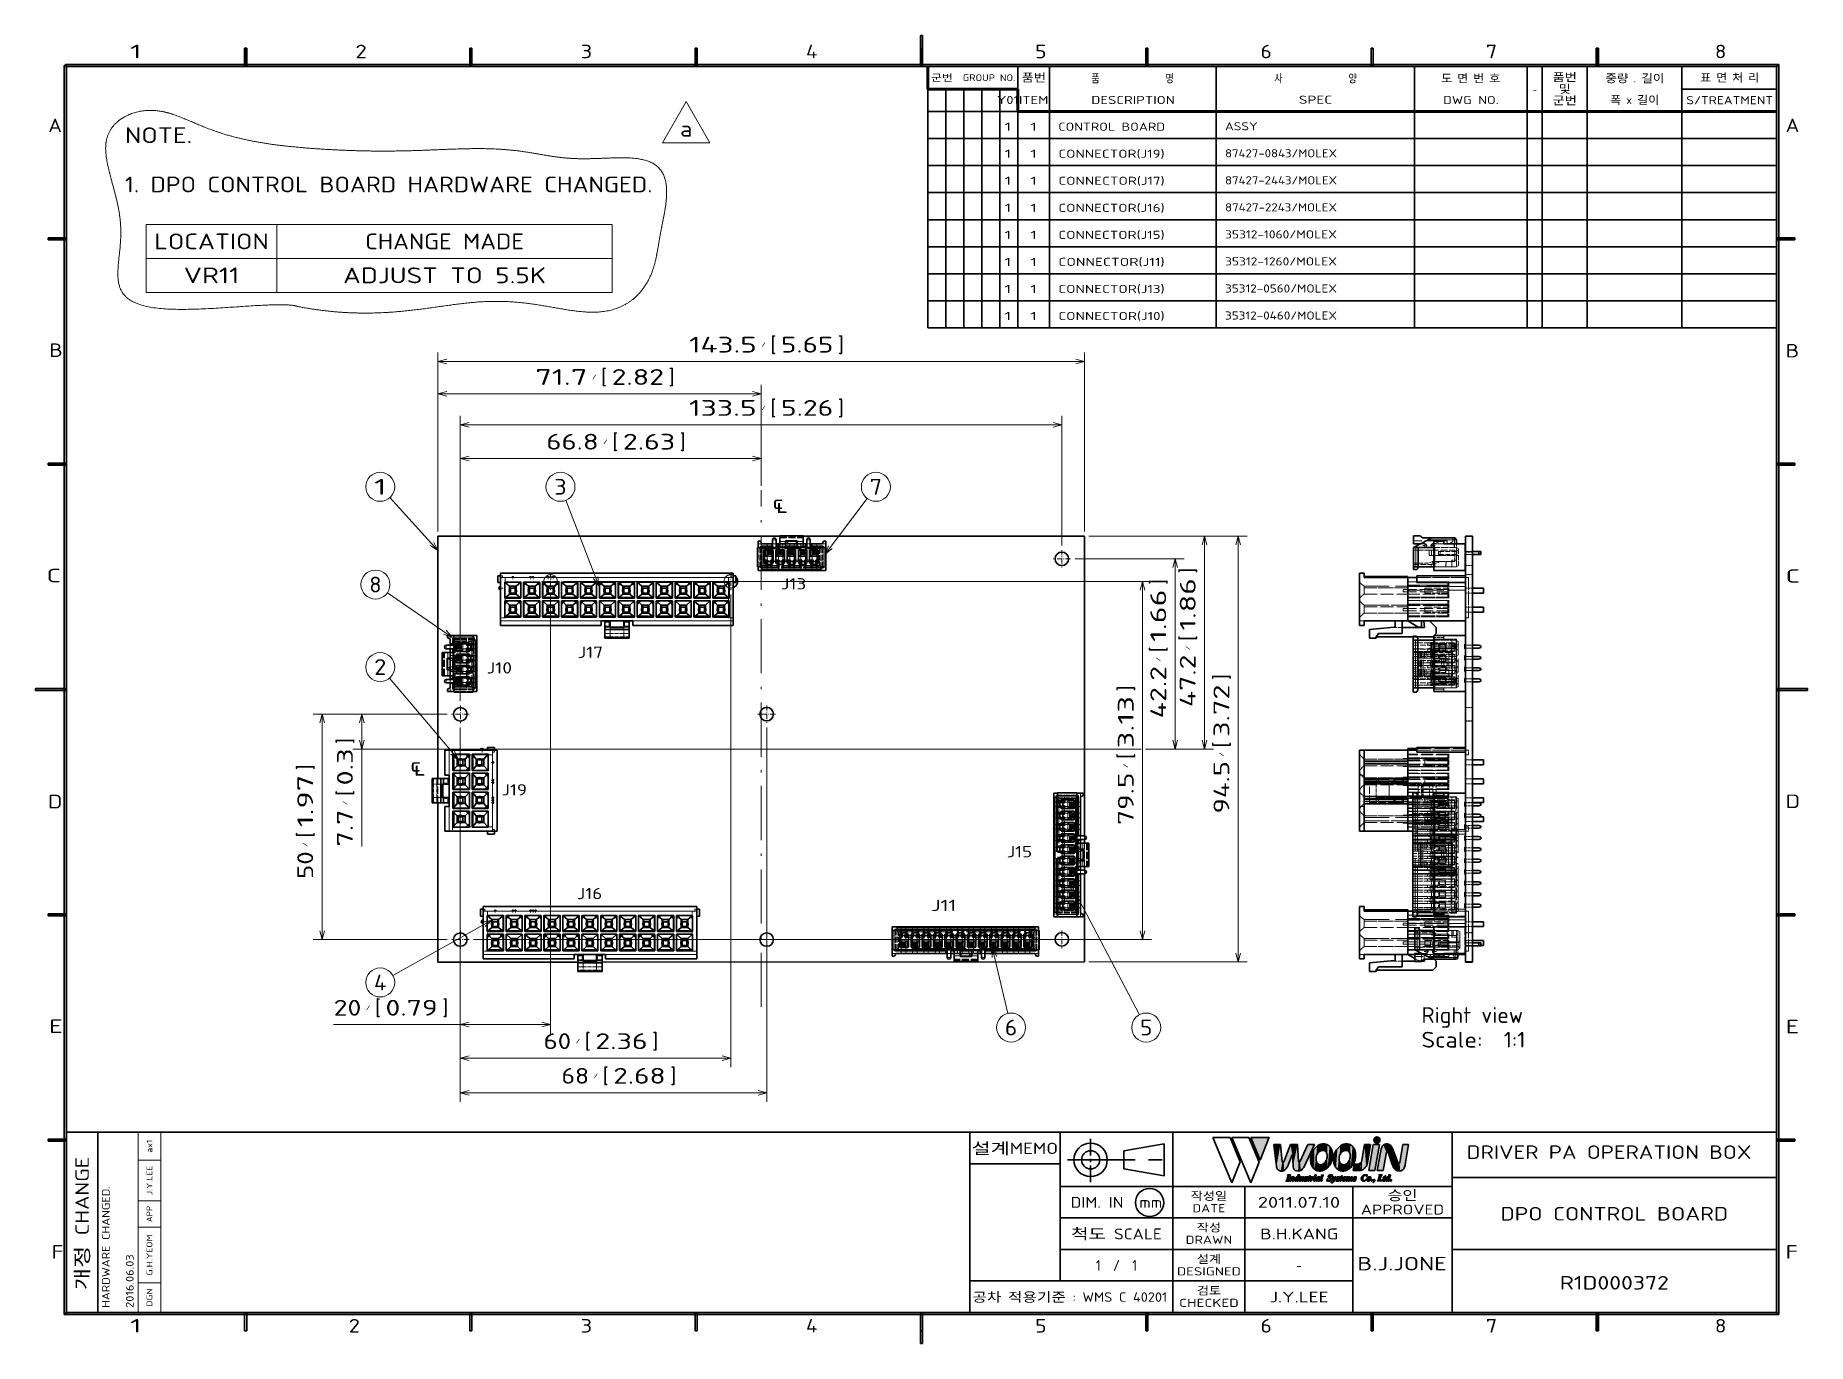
# Model space of a CAD drawing. Extents: x 23 to 417, y 3 to 294.
import ezdxf
from ezdxf.enums import TextEntityAlignment as Align

# ---------------------------------------------------------------- set-up
doc = ezdxf.new("R2010")
doc.units = 0
for name, pattern in [('AXES', [24, 15, -3, 3, -3]), ('DASHDOT', [18.5, 12, -3, 0.5, -3]), ('DASHED', [15, 12, -3])]:
    doc.linetypes.add(name, pattern=pattern)
doc.layers.get('0').update_dxf_attribs({"lineweight": 13})
for name, color, linetype, lineweight in [('3', 7, 'Continuous', 13), ('4', 7, 'Continuous', 13), ('5', 7, 'Continuous', 13), ('6', 7, 'Continuous', 13)]:
    doc.layers.add(name, color=color, linetype=linetype, lineweight=lineweight)
doc.styles.add('GDT', font='gdt.shx')
doc.styles.get("Standard").update_dxf_attribs({"font": 'isocp.shx'})
doc.dimstyles.get("Standard").update_dxf_attribs({"dimtxt": 2.5, "dimasz": 2.5, "dimexe": 1.25, "dimexo": 0.625, "dimtad": 1, "dimtxsty": 'Standard', "dimcen": 2.5, "dimadec": 0, "dimazin": 0, "dimtfac": 1, "dimtmove": 0, "dimatfit": 0, "dimfxl": 0, "dimarcsym": 0})

msp = doc.modelspace()

# ---------------------------------------------------------------- texts
at = {"color": 7, "lineweight": 13, "style": 'GDT'}
for p, p2 in [((186.911, 188.009), (189.477, 188.009)), ((106.507, 129.716), (109.073, 129.716))]:
    msp.add_text('q', height=3.5, dxfattribs=at).set_placement(p, p2, align=Align.FIT)
at = {"color": 7, "lineweight": 13}
for s, p, p2 in [('J13', (188.789, 170.705), (194.42, 170.705)), ('J17', (143.689, 155.504), (149.319, 155.504)), ('J10', (123.497, 152.047), (129.128, 152.047)), ('J19', (126.814, 124.988), (132.445, 124.988)), ('J15', (238.924, 111.262), (244.555, 111.262)), ('J16', (143.523, 101.97), (149.154, 101.97)), ('J11', (222.103, 99.341), (227.734, 99.341))]:
    msp.add_text(s, height=2.5, dxfattribs=at).set_placement(p, p2, align=Align.FIT)
at = {"layer": '3', "color": 7, "lineweight": 13}
for s, p, p2 in [('1', (44.365, 288.592), (46.904, 288.592)), ('2', (94.365, 288.592), (96.904, 288.592)), ('3', (144.365, 288.592), (146.904, 288.592)), ('4', (194.365, 288.592), (196.904, 288.592)), ('5', (245.223, 288.592), (247.761, 288.592)), ('6', (295.223, 288.592), (297.761, 288.592)), ('7', (345.223, 288.592), (347.761, 288.592)), ('8', (396.08, 288.592), (398.618, 288.592)), ('A', (26.201, 272.192), (29.239, 272.192)), ('A', (411.778, 272.192), (414.816, 272.192)), ('B', (26.392, 222.294), (29.431, 222.294)), ('B', (411.772, 222.192), (414.81, 222.192)), ('C', (25.789, 172.294), (29.019, 172.294)), ('C', (411.765, 172.192), (414.996, 172.192)), ('D', (26.112, 122.133), (29.343, 122.133)), ('D', (411.765, 122.192), (414.996, 122.192)), ('E', (26.379, 72.258), (29.417, 72.258)), ('E', (411.772, 72.192), (414.81, 72.192)), ('F', (26.896, 22.192), (29.627, 22.192)), ('F', (411.778, 22.192), (414.508, 22.192)), ('1', (44.365, 5.792), (46.904, 5.792)), ('2', (92.859, 5.792), (95.397, 5.792)), ('3', (144.365, 5.792), (146.904, 5.792)), ('4', (194.365, 5.792), (196.904, 5.792)), ('5', (245.223, 5.792), (247.761, 5.792)), ('6', (295.223, 5.792), (297.761, 5.792)), ('7', (345.223, 5.792), (347.761, 5.792)), ('8', (396.08, 5.792), (398.618, 5.792))]:
    msp.add_text(s, height=3, dxfattribs=at).set_placement(p, p2, align=Align.FIT)
at = {"layer": '5', "color": 7, "lineweight": 13}
for s, height, p, p2 in [('군번  GROUP NO.', 1.5, (222.114, 283.516), (240.825, 283.516)), ('품번', 1.8, (242.219, 283.385), (247.619, 283.385)), ('품                 명', 1.8, (257.655, 283.219), (276.001, 283.219)), ('사                 양', 1.8, (298.286, 283.219), (316.632, 283.219)), ('도 면 번 호', 1.8, (335.344, 283.232), (348.429, 283.232)), ('중량 . 길이', 1.8, (371.776, 283.232), (384.861, 283.232)), ('표 면 처 리', 1.8, (392.802, 283.378), (405.887, 283.378)), ('Y01', 1.8, (236.747, 278.428), (241.57, 278.428)), ('ITEM', 1.8, (241.637, 278.426), (248.145, 278.426)), ('DESCRIPTION', 1.8, (257.676, 278.426), (276.229, 278.426)), ('SPEC', 1.8, (303.734, 278.484), (311.142, 278.484)), ('DWG NO.', 1.8, (335.766, 278.426), (348.09, 278.426)), ('-', 1.8, (355.68, 280.762), (356.557, 280.762)), ('폭 x 길이', 1.8, (372.822, 278.426), (383.761, 278.426)), ('S/TREATMENT', 1.8, (389.733, 278.378), (408.956, 278.378)), ('1', 1.8, (238.397, 272.495), (239.92, 272.495)), ('1', 1.8, (244.133, 272.495), (245.656, 272.495)), ('CONTROL BOARD', 1.8, (250.37, 272.495), (274.046, 272.495)), ('ASSY', 1.8, (287.37, 272.597), (294.616, 272.597)), ('1', 1.8, (238.397, 266.495), (239.92, 266.495)), ('1', 1.8, (244.133, 266.495), (245.656, 266.495)), ('CONNECTOR(J19)', 1.8, (250.37, 266.495), (273.954, 266.495)), ('87427-0843/MOLEX', 1.8, (287.37, 266.597), (312.2, 266.597)), ('1', 1.8, (238.397, 260.495), (239.92, 260.495)), ('1', 1.8, (244.133, 260.495), (245.656, 260.495)), ('CONNECTOR(J17)', 1.8, (250.37, 260.495), (273.954, 260.495)), ('87427-2443/MOLEX', 1.8, (287.37, 260.597), (312.2, 260.597)), ('1', 1.8, (238.397, 254.494), (239.92, 254.494)), ('1', 1.8, (244.133, 254.494), (245.656, 254.494)), ('CONNECTOR(J16)', 1.8, (250.37, 254.494), (273.954, 254.494)), ('87427-2243/MOLEX', 1.8, (287.37, 254.597), (312.2, 254.597)), ('1', 1.8, (238.397, 248.494), (239.92, 248.494)), ('1', 1.8, (244.133, 248.494), (245.656, 248.494)), ('CONNECTOR(J15)', 1.8, (250.37, 248.494), (273.954, 248.494)), ('35312-1060/MOLEX', 1.8, (287.37, 248.597), (312.2, 248.597)), ('1', 1.8, (238.397, 242.494), (239.92, 242.494)), ('1', 1.8, (244.133, 242.494), (245.656, 242.494)), ('CONNECTOR(J11)', 1.8, (250.37, 242.494), (273.954, 242.494)), ('35312-1260/MOLEX', 1.8, (287.37, 242.597), (312.2, 242.597)), ('1', 1.8, (238.397, 236.494), (239.92, 236.494)), ('1', 1.8, (244.133, 236.494), (245.656, 236.494)), ('CONNECTOR(J13)', 1.8, (250.37, 236.494), (273.954, 236.494)), ('35312-0560/MOLEX', 1.8, (287.37, 236.597), (312.2, 236.597)), ('1', 1.8, (238.397, 230.494), (239.92, 230.494)), ('1', 1.8, (244.133, 230.494), (245.656, 230.494)), ('CONNECTOR(J10)', 1.8, (250.37, 230.494), (273.954, 230.494)), ('35312-0460/MOLEX', 1.8, (287.37, 230.597), (312.2, 230.597)), ('설계MEMO', 2.5, (231.103, 45.418), (250.302, 45.418)), ('DRIVER PA OPERATION BOX', 3, (340.988, 44.328), (404.181, 44.328)), ('DIM. IN  mm', 2.4, (253.101, 33.481), (273.439, 33.481)), ('작성일', 1.8, (279.741, 35.2), (287.841, 35.2)), ('2011.07.10', 2.4, (294.634, 33.481), (312.911, 33.481)), ('DATE', 1.8, (280.156, 32.479), (287.425, 32.479)), ('DPO CONTROL BOARD', 3, (348.479, 30.655), (399.018, 30.655)), ('척도 SCALE', 2.4, (253.208, 26.481), (273.331, 26.481)), ('작성', 1.8, (281.091, 28.2), (286.491, 28.2)), ('B.H.KANG', 2.4, (295.169, 26.481), (312.492, 26.481)), ('DRAWN', 1.8, (278.633, 25.479), (288.948, 25.479)), ('1  /  1', 2.4, (258.701, 19.481), (267.839, 19.481)), ('DESIGNED', 1.8, (276.706, 18.479), (290.875, 18.479)), ('설계', 1.8, (281.091, 21.2), (286.491, 21.2)), ('-', 2.4, (303.217, 19.481), (304.386, 19.481)), ('B.J.JONE', 3, (316.725, 19.582), (336.571, 19.582)), ('검토', 1.8, (281.091, 14.2), (286.491, 14.2)), ('R1D000372', 3, (361.633, 15.334), (385.864, 15.334)), ('공차 적용기준 : WMS C 40201', 2.1, (231.296, 12.612), (274.535, 12.612)), ('CHECKED', 1.8, (277.179, 11.479), (290.402, 11.479)), ('J.Y.LEE', 2.4, (297.263, 12.481), (310.34, 12.481))]:
    msp.add_text(s, height=height, dxfattribs=at).set_placement(p, p2, align=Align.FIT)
msp.add_text('개정 CHANGE', height=3, rotation=90, dxfattribs=at).set_placement((35.21, 15.212), (35.21, 44.788), align=Align.FIT)

# ---------------------------------------------------------------- blocks, each defined once
blk = doc.blocks.new('*D71')
at = {"color": 7, "lineweight": 13, "transparency": 16777216}
for p, q in [((112.69, 183.53), (112.69, 216.1)), ((112.69, 214.1), (184.42, 214.1)), ((184.42, 193.71), (184.42, 216.1))]:
    blk.add_line(p, q, dxfattribs=at)
for points in [[(114.62, 214.61), (112.69, 214.1), (114.62, 213.58)], [(182.49, 213.58), (184.42, 214.1), (182.49, 214.61)]]:
    blk.add_lwpolyline(points, dxfattribs=at)
for s, height, width, p, p2 in [('71.7', 3.5, 1.619006, (134.26, 216.1), (145.88, 216.1)), ('/', 1, 1.818182, (146.88, 217.35), (147.88, 217.35)), ('[', 3.5, 1.552525, (148.88, 216.1), (150.23, 216.1)), ('2.82', 3.5, 1.436744, (151.23, 216.1), (162.85, 216.1)), (']', 3.5, 1.552524, (163.85, 216.1), (165.21, 216.1))]:
    blk.add_text(s, height=height, dxfattribs=dict(at, width=width)).set_placement(p, p2, align=Align.FIT)
blk = doc.blocks.new('*D72')
at = {"color": 7, "lineweight": 13, "transparency": 16777216}
for p, q in [((112.69, 183.53), (112.69, 223.27)), ((112.69, 221.27), (256.16, 221.27)), ((256.16, 183.53), (256.16, 223.27))]:
    blk.add_line(p, q, dxfattribs=at)
for points in [[(114.62, 221.79), (112.69, 221.27), (114.62, 220.76)], [(254.23, 220.76), (256.16, 221.27), (254.23, 221.79)]]:
    blk.add_lwpolyline(points, dxfattribs=at)
for s, height, width, p, p2 in [('143.5', 3.5, 1.485742, (168.42, 223.27), (183.45, 223.27)), ('/', 1, 1.818182, (184.45, 224.52), (185.45, 224.52)), ('[', 3.5, 1.552525, (186.45, 223.27), (187.81, 223.27)), ('5.65', 3.5, 1.44843, (188.81, 223.27), (200.43, 223.27)), (']', 3.5, 1.552525, (201.43, 223.27), (202.79, 223.27))]:
    blk.add_text(s, height=height, dxfattribs=dict(at, width=width)).set_placement(p, p2, align=Align.FIT)
blk = doc.blocks.new('*D73')
at = {"color": 7, "lineweight": 13, "transparency": 16777216}
for p, q in [((117.65, 145.96), (117.65, 201.74)), ((117.65, 199.74), (184.42, 199.74))]:
    blk.add_line(p, q, dxfattribs=at)
at = {"color": 7, "lineweight": 13, "ltscale": 0.200822, "transparency": 16777216}
blk.add_line((184.42, 193.71), (184.42, 201.74), dxfattribs=at)
at = {"color": 7, "lineweight": 13, "transparency": 16777216}
for points in [[(119.58, 200.26), (117.65, 199.74), (119.58, 199.22)], [(182.49, 199.22), (184.42, 199.74), (182.49, 200.26)]]:
    blk.add_lwpolyline(points, dxfattribs=at)
for s, height, width, p, p2 in [('66.8', 3.5, 1.475095, (136.74, 201.74), (148.36, 201.74)), ('[', 3.5, 1.552523, (151.36, 201.74), (152.72, 201.74)), ('2.63', 3.5, 1.44843, (153.72, 201.74), (165.33, 201.74)), (']', 3.5, 1.552524, (166.33, 201.74), (167.69, 201.74)), ('/', 1, 1.818182, (149.36, 202.99), (150.36, 202.99))]:
    blk.add_text(s, height=height, dxfattribs=dict(at, width=width)).set_placement(p, p2, align=Align.FIT)
blk = doc.blocks.new('*D74')
at = {"color": 7, "lineweight": 13, "transparency": 16777216}
for p, q in [((137.69, 169.55), (137.69, 72.12)), ((117.65, 140.06), (117.65, 72.12)), ((89.54, 74.12), (137.69, 74.12))]:
    blk.add_line(p, q, dxfattribs=at)
for points in [[(119.58, 74.64), (117.65, 74.12), (119.58, 73.61)], [(135.75, 73.61), (137.69, 74.12), (135.75, 74.64)]]:
    blk.add_lwpolyline(points, dxfattribs=at)
for s, height, width, p, p2 in [('20', 3.5, 1.402228, (89.54, 76.12), (95.68, 76.12)), ('[', 3.5, 1.552525, (98.68, 76.12), (100.04, 76.12)), ('0.79', 3.5, 1.429606, (101.04, 76.12), (112.65, 76.12)), (']', 3.5, 1.552525, (113.65, 76.12), (115.01, 76.12)), ('/', 1, 1.818182, (96.68, 77.37), (97.68, 77.37))]:
    blk.add_text(s, height=height, dxfattribs=dict(at, width=width)).set_placement(p, p2, align=Align.FIT)
blk = doc.blocks.new('*D75')
at = {"color": 7, "lineweight": 13, "transparency": 16777216}
for p, q in [((177.69, 169.55), (177.69, 64.7)), ((117.65, 140.06), (117.65, 64.7)), ((117.65, 66.7), (177.69, 66.7))]:
    blk.add_line(p, q, dxfattribs=at)
for points in [[(119.58, 67.22), (117.65, 66.7), (119.58, 66.18)], [(175.75, 66.18), (177.69, 66.7), (175.75, 67.22)]]:
    blk.add_lwpolyline(points, dxfattribs=at)
for s, height, width, p, p2 in [('60', 3.5, 1.402228, (136.11, 68.7), (142.25, 68.7)), ('/', 1, 1.818182, (143.25, 69.95), (144.25, 69.95)), ('[', 3.5, 1.552525, (145.25, 68.7), (146.61, 68.7)), ('2.36', 3.5, 1.443275, (147.61, 68.7), (159.23, 68.7)), (']', 3.5, 1.552524, (160.23, 68.7), (161.58, 68.7))]:
    blk.add_text(s, height=height, dxfattribs=dict(at, width=width)).set_placement(p, p2, align=Align.FIT)
blk = doc.blocks.new('*D76')
at = {"color": 7, "lineweight": 13, "transparency": 16777216}
for p, q in [((117.65, 140.06), (117.65, 57.02)), ((185.65, 140.08), (185.65, 57.02)), ((117.65, 59.02), (185.65, 59.02))]:
    blk.add_line(p, q, dxfattribs=at)
for points in [[(119.58, 59.54), (117.65, 59.02), (119.58, 58.5)], [(183.72, 58.5), (185.65, 59.02), (183.72, 59.54)]]:
    blk.add_lwpolyline(points, dxfattribs=at)
for s, height, width, p, p2 in [('68', 3.5, 1.403111, (140.1, 61.02), (146.23, 61.02)), ('/', 1, 1.818182, (147.23, 62.27), (148.23, 62.27)), ('[', 3.5, 1.552525, (149.23, 61.02), (150.59, 61.02)), ('2.68', 3.5, 1.475095, (151.59, 61.02), (163.21, 61.02)), (']', 3.5, 1.552524, (164.21, 61.02), (165.57, 61.02))]:
    blk.add_text(s, height=height, dxfattribs=dict(at, width=width)).set_placement(p, p2, align=Align.FIT)
blk = doc.blocks.new('*D77')
at = {"color": 7, "lineweight": 13, "transparency": 16777216}
for p, q in [((117.65, 145.96), (117.65, 209.24)), ((251.15, 180.45), (251.15, 209.24)), ((117.65, 207.24), (251.15, 207.24))]:
    blk.add_line(p, q, dxfattribs=at)
for points in [[(119.58, 207.76), (117.65, 207.24), (119.58, 206.73)], [(249.22, 206.73), (251.15, 207.24), (249.22, 207.76)]]:
    blk.add_lwpolyline(points, dxfattribs=at)
for s, height, width, p, p2 in [('133.5', 3.5, 1.538968, (168.4, 209.24), (183.43, 209.24)), ('[', 3.5, 1.552525, (186.43, 209.24), (187.79, 209.24)), ('5.26', 3.5, 1.443275, (188.79, 209.24), (200.41, 209.24)), (']', 3.5, 1.552525, (201.41, 209.24), (202.77, 209.24)), ('/', 1, 1.818182, (184.43, 210.49), (185.43, 210.49))]:
    blk.add_text(s, height=height, dxfattribs=dict(at, width=width)).set_placement(p, p2, align=Align.FIT)
blk = doc.blocks.new('*D78')
at = {"color": 7, "lineweight": 13, "transparency": 16777216}
for p, q in [((114.7, 143.01), (93.79, 143.01)), ((95.79, 113.66), (95.79, 143.01)), ((267.72, 135.29), (93.79, 135.29))]:
    blk.add_line(p, q, dxfattribs=at)
for points in [[(96.3, 141.07), (95.79, 143.01), (95.27, 141.07)], [(95.27, 137.22), (95.79, 135.29), (96.3, 137.22)]]:
    blk.add_lwpolyline(points, dxfattribs=at)
for s, height, width, p, p2 in [(']', 3.5, 1.552525, (93.79, 136.41), (93.79, 137.77)), ('0.3', 3.5, 1.471652, (93.79, 127.21), (93.79, 135.41)), ('[', 3.5, 1.552525, (93.79, 124.85), (93.79, 126.21)), ('/', 1, 1.818182, (92.54, 122.85), (92.54, 123.85)), ('7.7', 3.5, 1.51098, (93.79, 113.66), (93.79, 121.85))]:
    blk.add_text(s, height=height, rotation=90, dxfattribs=dict(at, width=width)).set_placement(p, p2, align=Align.FIT)
blk = doc.blocks.new('*D79')
at = {"color": 7, "lineweight": 13, "transparency": 16777216}
for p, q in [((114.7, 143.01), (84.98, 143.01)), ((86.98, 93), (86.98, 143.01)), ((114.7, 93), (84.98, 93))]:
    blk.add_line(p, q, dxfattribs=at)
for points in [[(87.5, 141.07), (86.98, 143.01), (86.47, 141.07)], [(86.47, 94.94), (86.98, 93), (87.5, 94.94)]]:
    blk.add_lwpolyline(points, dxfattribs=at)
for s, height, width, p, p2 in [(']', 3.5, 1.552525, (84.98, 130.56), (84.98, 131.92)), ('1.97', 3.5, 1.61625, (84.98, 117.95), (84.98, 129.56)), ('[', 3.5, 1.552525, (84.98, 115.59), (84.98, 116.95)), ('/', 1, 1.818182, (83.73, 113.59), (83.73, 114.59)), ('50', 3.5, 1.402228, (84.98, 106.45), (84.98, 112.59))]:
    blk.add_text(s, height=height, rotation=90, dxfattribs=dict(at, width=width)).set_placement(p, p2, align=Align.FIT)
blk = doc.blocks.new('*D80')
at = {"color": 7, "lineweight": 13, "transparency": 16777216}
for p, q in [((140.64, 172.5), (271.08, 172.5)), ((269.08, 93), (269.08, 172.5)), ((120.6, 93), (271.08, 93))]:
    blk.add_line(p, q, dxfattribs=at)
for points in [[(269.59, 170.57), (269.08, 172.5), (268.56, 170.57)], [(268.56, 94.94), (269.08, 93), (269.59, 94.94)]]:
    blk.add_lwpolyline(points, dxfattribs=at)
for s, height, width, p, p2 in [(']', 3.5, 1.552525, (267.08, 148.05), (267.08, 149.41)), ('3.13', 3.5, 1.586941, (267.08, 135.43), (267.08, 147.05)), ('[', 3.5, 1.552525, (267.08, 133.07), (267.08, 134.43)), ('/', 1, 1.818182, (265.83, 131.07), (265.83, 132.07)), ('79.5', 3.5, 1.446225, (267.08, 118.46), (267.08, 130.07))]:
    blk.add_text(s, height=height, rotation=90, dxfattribs=dict(at, width=width)).set_placement(p, p2, align=Align.FIT)
blk = doc.blocks.new('*D81')
at = {"color": 7, "lineweight": 13, "transparency": 16777216}
for p, q in [((254.1, 177.5), (278.29, 177.51)), ((276.29, 177.51), (276.3, 135.29))]:
    blk.add_line(p, q, dxfattribs=at)
at = {"color": 7, "lineweight": 13, "ltscale": 0.21456, "transparency": 16777216}
blk.add_line((269.72, 135.29), (278.3, 135.29), dxfattribs=at)
at = {"color": 7, "lineweight": 13, "transparency": 16777216}
for points in [[(276.81, 175.58), (276.29, 177.51), (275.77, 175.58)], [(275.78, 137.23), (276.3, 135.29), (276.82, 137.23)]]:
    blk.add_lwpolyline(points, dxfattribs=at)
for s, height, rotation, width, p, p2 in [(']', 3.5, 90.0097, 1.552525, (274.29, 171.7), (274.29, 173.05)), ('1.66', 3.5, 90.0098, 1.580755, (274.29, 159.08), (274.29, 170.7)), ('[', 3.5, 90.0097, 1.552525, (274.29, 156.72), (274.29, 158.08)), ('/', 1, 90.0096, 1.818182, (273.05, 154.72), (273.04, 155.72)), ('42.2', 3.5, 90.0098, 1.377129, (274.3, 142.1), (274.3, 153.72))]:
    blk.add_text(s, height=height, rotation=rotation, dxfattribs=dict(at, width=width)).set_placement(p, p2, align=Align.FIT)
blk = doc.blocks.new('*D82')
at = {"color": 7, "lineweight": 13, "transparency": 16777216}
for p, q in [((257.16, 182.53), (284.83, 182.53)), ((282.83, 135.29), (282.83, 182.53))]:
    blk.add_line(p, q, dxfattribs=at)
at = {"color": 7, "lineweight": 13, "ltscale": 0.37776, "transparency": 16777216}
blk.add_line((269.72, 135.29), (284.83, 135.29), dxfattribs=at)
at = {"color": 7, "lineweight": 13, "transparency": 16777216}
for points in [[(283.34, 180.59), (282.83, 182.53), (282.31, 180.59)], [(282.31, 137.22), (282.83, 135.29), (283.34, 137.22)]]:
    blk.add_lwpolyline(points, dxfattribs=at)
for s, height, width, p, p2 in [(']', 3.5, 1.552525, (280.83, 174.21), (280.83, 175.56)), ('1.86', 3.5, 1.580755, (280.83, 161.59), (280.83, 173.21)), ('[', 3.5, 1.552525, (280.83, 159.23), (280.83, 160.59)), ('/', 1, 1.818182, (279.58, 157.23), (279.58, 158.23)), ('47.2', 3.5, 1.377129, (280.83, 144.61), (280.83, 156.23))]:
    blk.add_text(s, height=height, rotation=90, dxfattribs=dict(at, width=width)).set_placement(p, p2, align=Align.FIT)
blk = doc.blocks.new('*D83')
at = {"color": 7, "lineweight": 13, "transparency": 16777216}
for p, q in [((257.16, 182.53), (292.31, 182.53)), ((290.31, 88.05), (290.31, 182.53)), ((257.16, 88.05), (292.31, 88.05))]:
    blk.add_line(p, q, dxfattribs=at)
for points in [[(290.83, 180.59), (290.31, 182.53), (289.79, 180.59)], [(289.79, 89.98), (290.31, 88.05), (290.83, 89.98)]]:
    blk.add_lwpolyline(points, dxfattribs=at)
for s, height, width, p, p2 in [(']', 3.5, 1.552525, (288.31, 150.59), (288.31, 151.94)), ('3.72', 3.5, 1.436744, (288.31, 137.97), (288.31, 149.59)), ('[', 3.5, 1.552525, (288.31, 135.61), (288.31, 136.97)), ('/', 1, 1.818182, (287.06, 133.61), (287.06, 134.61)), ('94.5', 3.5, 1.385838, (288.31, 120.99), (288.31, 132.61))]:
    blk.add_text(s, height=height, rotation=90, dxfattribs=dict(at, width=width)).set_placement(p, p2, align=Align.FIT)
blk = doc.blocks.new('BLOCK1')
at = {"color": 1, "lineweight": 13}
blk.add_lwpolyline([(162.5, 269.82), (173.06, 269.82), (167.78, 278.97)], close=True, dxfattribs=at)
blk.add_text('a', height=3.5, dxfattribs=at).set_placement((166.42, 271.17), (169.14, 271.17), align=Align.FIT)
blk = doc.blocks.new('BLOCK2')
at = {"color": 7, "lineweight": 13}
for s, p, p2 in [('NOTE.', (43.21, 269.76), (58.15, 269.76)), ('1. DPO CONTROL BOARD HARDWARE CHANGED.', (43.21, 258.83), (160.3, 258.83))]:
    blk.add_text(s, height=3.5, dxfattribs=at).set_placement(p, p2, align=Align.FIT)
blk = doc.blocks.new('BLOCK3')
at = {"color": 7, "lineweight": 13}
for p, q in [((47.91, 251.71), (151.34, 251.71)), ((47.91, 244.17), (151.34, 244.17)), ((47.91, 236.64), (151.34, 236.64))]:
    blk.add_line(p, q, dxfattribs=at)
at = {"color": 7, "lineweight": 13, "ltscale": 0.376667}
for p, q in [((47.91, 251.71), (47.91, 236.64)), ((76.96, 251.71), (76.96, 236.64)), ((151.34, 251.71), (151.34, 236.64))]:
    blk.add_line(p, q, dxfattribs=at)
at = {"color": 7, "lineweight": 13}
for s, p, p2 in [('LOCATION', (49.71, 246.19), (75.15, 246.19)), ('CHANGE MADE', (96.53, 246.19), (131.77, 246.19)), ('VR11', (56.25, 238.66), (68.61, 238.66)), ('ADJUST TO 5.5K', (91.63, 238.66), (136.67, 238.66))]:
    blk.add_text(s, height=3.5, dxfattribs=at).set_placement(p, p2, align=Align.FIT)
blk = doc.blocks.new('BLOCK4')
at = {"color": 7, "lineweight": 13}
for p, q in [((37.18, 10.27), (37.18, 50.3)), ((46.18, 10.27), (46.18, 50.3)), ((51.18, 10.27), (51.18, 50.3))]:
    blk.add_line(p, q, dxfattribs=at)
at = {"color": 7, "lineweight": 13, "ltscale": 0.35}
for p, q in [((37.18, 50.3), (51.18, 50.3)), ((37.18, 10.27), (51.18, 10.27))]:
    blk.add_line(p, q, dxfattribs=at)
at = {"color": 7, "lineweight": 13, "ltscale": 0.125}
for p, q in [((46.18, 44.03), (51.18, 44.03)), ((46.18, 35.06), (51.18, 35.06)), ((46.18, 29.16), (51.18, 29.16)), ((46.18, 16.84), (51.18, 16.84))]:
    blk.add_line(p, q, dxfattribs=at)
at = {"color": 7, "lineweight": 13}
for s, height, p, p2 in [('ax1', 1.3, (49.31, 45.7), (49.31, 48.63)), ('J.Y.LEE', 1.3, (49.31, 36.27), (49.31, 42.83)), ('HARDWARE CHANGED.', 1.7, (39.83, 11.27), (39.83, 38.32)), ('APP', 1.3, (49.31, 30.29), (49.31, 33.93)), ('G.H.YEOM', 1.3, (49.31, 18.46), (49.31, 27.54)), ('2016.06.03', 1.7, (45.14, 11.27), (45.14, 23.15)), ('DGN', 1.3, (49.31, 11.53), (49.31, 15.57))]:
    blk.add_text(s, height=height, rotation=90, dxfattribs=at).set_placement(p, p2, align=Align.FIT)
blk = doc.blocks.new('BLOCK5')
at = {"color": 7, "lineweight": 13}
for p, q in [((37.18, 10.27), (37.18, 50.3)), ((46.18, 10.27), (46.18, 50.3)), ((51.18, 10.27), (51.18, 50.3))]:
    blk.add_line(p, q, dxfattribs=at)
at = {"color": 7, "lineweight": 13, "ltscale": 0.35}
for p, q in [((37.18, 50.3), (51.18, 50.3)), ((37.18, 10.27), (51.18, 10.27))]:
    blk.add_line(p, q, dxfattribs=at)
at = {"color": 7, "lineweight": 13, "ltscale": 0.125}
for p, q in [((46.18, 44.03), (51.18, 44.03)), ((46.18, 35.06), (51.18, 35.06)), ((46.18, 29.16), (51.18, 29.16)), ((46.18, 16.84), (51.18, 16.84))]:
    blk.add_line(p, q, dxfattribs=at)
at = {"color": 7, "lineweight": 13}
for s, height, p, p2 in [('ax1', 1.3, (49.31, 45.7), (49.31, 48.63)), ('J.Y.LEE', 1.3, (49.31, 36.27), (49.31, 42.83)), ('HARDWARE CHANGED.', 1.7, (39.83, 11.27), (39.83, 38.32)), ('APP', 1.3, (49.31, 30.29), (49.31, 33.93)), ('G.H.YEOM', 1.3, (49.31, 18.46), (49.31, 27.54)), ('2016.06.03', 1.7, (45.14, 11.27), (45.14, 23.15)), ('DGN', 1.3, (49.31, 11.53), (49.31, 15.57))]:
    blk.add_text(s, height=height, rotation=90, dxfattribs=at).set_placement(p, p2, align=Align.FIT)
blk = doc.blocks.new('BLOCK6')
at = {"layer": '5', "color": 7, "lineweight": 13}
for s, p, p2 in [('승인', (323.45, 35.15), (330.05, 35.15)), ('APPROVED', (317.51, 31.99), (335.99, 31.99))]:
    blk.add_text(s, height=2.2, dxfattribs=at).set_placement(p, p2, align=Align.FIT)
blk = doc.blocks.new('BLOCK7')
at = {"layer": '5', "color": 7, "lineweight": 13}
for s, p, p2 in [('품번', (360.04, 283.48), (365.44, 283.48)), ('군번', (360.04, 278.31), (365.44, 278.31)), ('및', (361.39, 280.89), (364.09, 280.89))]:
    blk.add_text(s, height=1.8, dxfattribs=at).set_placement(p, p2, align=Align.FIT)
blk = doc.blocks.new('BLOCK8')
at = {"color": 6, "lineweight": 5}
for points in [[(322.13, 46.93), (322.31, 47.24), (322.45, 41.77), (322.51, 47.42)], [(322.45, 41.77), (322.51, 47.42), (323.16, 45.82), (322.75, 47.55)], [(323.16, 45.82), (322.75, 47.55), (322.94, 47.62)], [(323.24, 47.64), (323.17, 45.85), (322.94, 47.62), (323.16, 45.82)], [(323.24, 47.64), (323.2, 45.91), (323.17, 45.85), (323.18, 45.88)], [(323.24, 47.64), (323.25, 45.95), (323.2, 45.91), (323.22, 45.93)], [(323.64, 47.59), (323.28, 45.97), (323.24, 47.64), (323.25, 45.95)], [(323.64, 47.59), (323.34, 45.98), (323.28, 45.97), (323.31, 45.98)], [(323.64, 47.59), (323.4, 45.98), (323.34, 45.98), (323.37, 45.98)], [(323.64, 47.59), (323.46, 45.95), (323.4, 45.98), (323.43, 45.97)], [(323.64, 47.59), (323.51, 45.91), (323.46, 45.95), (323.49, 45.93)], [(323.64, 47.59), (323.54, 45.85), (323.51, 45.91), (323.53, 45.88)], [(324.48, 43.06), (323.54, 45.85), (323.9, 47.48), (323.64, 47.59)], [(324.48, 43.06), (323.9, 47.48), (324.33, 47.05), (324.14, 47.29)], [(326.19, 41.65), (326.12, 43.5), (326.79, 47.52), (326.13, 43.54)], [(326.19, 41.65), (326.79, 47.52), (326.44, 41.7)], [(326.79, 47.52), (326.67, 41.8), (326.44, 41.7)], [(328.09, 47.52), (326.91, 42), (326.79, 47.52), (326.67, 41.8)], [(327.27, 42.72), (327.12, 42.31), (328.09, 47.52), (326.91, 42)], [(327.36, 43.15), (327.27, 42.72), (327.44, 43.56), (328.09, 47.52)], [(322.45, 41.77), (321.16, 41.77), (322.13, 46.93), (322, 46.54)], [(324.48, 43.06), (324.33, 47.05), (324.54, 46.67), (324.45, 46.86)], [(324.48, 43.06), (324.54, 46.67), (324.62, 42.76)], [(325.71, 43.5), (324.78, 42.43), (324.54, 46.67), (324.62, 42.76)], [(325.71, 43.5), (325.13, 41.97), (324.78, 42.43), (324.95, 42.17)], [(325.71, 43.5), (325.6, 41.7), (325.13, 41.97), (325.37, 41.81)], [(325.86, 41.66), (325.6, 41.7), (325.73, 43.46), (325.71, 43.5)], [(325.86, 41.66), (325.73, 43.46), (325.77, 43.41), (325.75, 43.43)], [(325.86, 41.66), (325.77, 43.41), (325.83, 43.37), (325.8, 43.39)], [(325.86, 41.66), (325.83, 43.37), (325.87, 43.36)], [(326.19, 41.65), (325.86, 41.66), (325.9, 43.35), (325.87, 43.36)], [(326.19, 41.65), (325.9, 43.35), (325.97, 43.36), (325.94, 43.35)], [(326.19, 41.65), (325.97, 43.36), (326.04, 43.39), (326.01, 43.37)], [(326.19, 41.65), (326.04, 43.39), (326.09, 43.44), (326.07, 43.41)], [(326.19, 41.65), (326.09, 43.44), (326.12, 43.5), (326.11, 43.47)], [(327.36, 43.15), (327.44, 43.56), (327.42, 43.46)]]:
    blk.add_solid(points, dxfattribs=at)
blk = doc.blocks.new('BLOCK9')
at = {"color": 6, "lineweight": 5}
for points in [[(321.7, 48.26), (320.4, 48.52), (320.6, 49), (320.45, 48.78)], [(321.7, 48.26), (320.6, 48.04), (320.4, 48.52), (320.45, 48.26)], [(321.7, 48.26), (320.6, 49), (321.08, 49.2), (320.82, 49.15)], [(321.7, 48.26), (321.08, 47.84), (320.6, 48.04), (320.82, 47.89)], [(321.7, 48.26), (321.08, 49.2), (321.56, 49), (321.34, 49.15)], [(321.7, 48.26), (321.56, 48.04), (321.08, 47.84), (321.34, 47.89)], [(321.7, 48.26), (321.56, 49), (321.76, 48.52), (321.7, 48.78)]]:
    blk.add_solid(points, dxfattribs=at)
blk = doc.blocks.new('BLOCK10')
at = {"color": 6, "lineweight": 5}
for points in [[(317.75, 41.85), (317.72, 43.95), (318.32, 47.52), (317.74, 44.04)], [(317.75, 41.85), (318.32, 47.52), (318.2, 42.13)], [(318.32, 47.52), (318.28, 42.2), (318.2, 42.13)], [(319.67, 47.52), (318.67, 42.66), (318.32, 47.52), (318.28, 42.2)], [(318.98, 43.39), (318.91, 43.15), (319.67, 47.52), (318.67, 42.66)], [(317.44, 41.77), (317.07, 43.24), (317.24, 43.31), (317.16, 43.27)], [(317.44, 41.77), (317.24, 43.31), (317.39, 43.42), (317.31, 43.36)], [(317.45, 43.48), (317.44, 41.77), (317.39, 43.42)], [(317.45, 43.48), (317.45, 41.77), (317.44, 41.77), (317.45, 41.77)], [(317.52, 43.55), (317.46, 41.77), (317.45, 43.48)], [(317.52, 43.55), (317.47, 41.78), (317.46, 41.78), (317.47, 41.78)], [(317.52, 43.55), (317.46, 41.78), (317.46, 41.77), (317.46, 41.78)], [(317.52, 43.55), (317.5, 41.78), (317.49, 41.78), (317.5, 41.78)], [(317.75, 41.85), (317.5, 41.78), (317.57, 43.62), (317.52, 43.55)], [(317.75, 41.85), (317.57, 43.62), (317.66, 43.78), (317.62, 43.7)], [(317.75, 41.85), (317.66, 43.78), (317.72, 43.95), (317.7, 43.87)], [(317.44, 41.77), (315.8, 41.77), (316.71, 43.17), (316.03, 43.17)], [(317.44, 41.77), (316.71, 43.17), (316.9, 43.19), (316.8, 43.18)], [(317.44, 41.77), (316.9, 43.19), (317.07, 43.24), (316.98, 43.21)]]:
    blk.add_solid(points, dxfattribs=at)
blk = doc.blocks.new('BLOCK11')
at = {"color": 6, "lineweight": 5}
for points in [[(313.04, 45.57), (312.93, 47.19), (313.32, 45.88), (313.5, 47.51)], [(313.32, 45.88), (313.5, 47.51), (313.86, 46.17), (314.01, 47.65)], [(313.86, 46.17), (314.01, 47.65), (314.04, 46.2), (314.45, 47.65)], [(314.04, 46.2), (314.45, 47.65), (314.4, 46.18)], [(314.6, 46.1), (314.4, 46.18), (314.88, 47.59), (314.45, 47.65)], [(314.6, 46.1), (314.88, 47.59), (314.77, 45.98)], [(315.01, 45.65), (314.77, 45.98), (315.19, 47.47), (314.88, 47.59)], [(315.01, 45.65), (315.19, 47.47), (315.15, 45.18)], [(315.27, 42.44), (315.15, 45.18), (315.65, 47.13), (315.19, 47.47)], [(311.45, 44.13), (311.48, 44.57), (311.48, 43.67), (311.48, 44.65)], [(311.48, 43.67), (311.48, 44.65), (311.64, 42.97), (311.69, 45.52)], [(311.64, 42.97), (311.69, 45.52), (311.79, 42.63), (311.98, 46.11)], [(311.79, 42.63), (311.98, 46.11), (312, 42.32), (312.31, 46.58)], [(312, 42.32), (312.31, 46.58), (312.32, 42.01), (312.9, 47.17)], [(312.32, 42.01), (312.9, 47.17), (312.68, 44.61), (312.8, 45.13)], [(312.32, 42.01), (312.68, 44.61), (312.67, 44.25)], [(312.8, 41.74), (312.32, 42.01), (312.71, 43.9), (312.67, 44.25)], [(312.8, 41.74), (312.71, 43.9), (313.19, 41.66), (312.82, 43.64)], [(313.04, 45.57), (312.8, 45.13), (312.93, 47.19), (312.9, 47.17)], [(312.82, 43.64), (313.11, 43.27), (313.19, 41.66), (313.32, 43.13)], [(313.88, 41.66), (314.03, 43.08), (314.24, 41.75), (314.42, 43.32)], [(314.24, 41.75), (314.42, 43.32), (314.57, 41.91)], [(314.42, 43.32), (314.51, 43.4), (314.57, 41.91), (314.77, 43.71)], [(314.57, 41.91), (314.77, 43.71), (314.94, 42.15), (314.98, 44.06)], [(315.27, 42.44), (314.94, 42.15), (315.01, 44.14), (314.98, 44.06)], [(315.27, 42.44), (315.01, 44.14), (315.15, 45.18), (315.13, 44.66)], [(315.65, 47.13), (315.64, 42.87), (315.27, 42.44)], [(316.04, 46.59), (315.92, 43.34), (315.65, 47.13), (315.64, 42.87)], [(316.28, 46.02), (316.17, 43.93), (316.04, 46.59), (315.92, 43.34)], [(316.35, 45.4), (316.33, 44.68), (316.28, 46.02), (316.17, 43.93)], [(313.19, 41.66), (313.32, 43.13), (313.46, 41.64), (313.65, 43.04)], [(313.46, 41.64), (313.65, 43.04), (313.88, 41.66)], [(313.65, 43.04), (313.84, 43.04), (313.88, 41.66), (314.03, 43.08)]]:
    blk.add_solid(points, dxfattribs=at)
blk = doc.blocks.new('BLOCK12')
at = {"color": 6, "lineweight": 5}
for points in [[(307.79, 47.17), (307.93, 45.57), (307.82, 47.19), (308.39, 47.51)], [(307.93, 45.57), (308.21, 45.88), (308.39, 47.51), (308.75, 46.17)], [(308.39, 47.51), (308.75, 46.17), (308.9, 47.65), (308.93, 46.2)], [(309.34, 47.65), (308.9, 47.65), (309.29, 46.18), (308.93, 46.2)], [(309.34, 47.65), (309.29, 46.18), (309.77, 47.59), (309.49, 46.1)], [(309.49, 46.1), (309.66, 45.98), (309.77, 47.59), (309.9, 45.65)], [(309.77, 47.59), (309.9, 45.65), (310.08, 47.47), (310.04, 45.18)], [(310.08, 47.47), (310.04, 45.18), (310.16, 42.44), (310.02, 44.66)], [(310.08, 47.47), (310.16, 42.44), (310.54, 47.13)], [(306.37, 43.67), (306.37, 44.57), (306.34, 44.13)], [(306.37, 44.64), (306.53, 42.97), (306.58, 45.52), (306.68, 42.63)], [(306.37, 44.57), (306.37, 43.67), (306.37, 44.64), (306.53, 42.97)], [(306.58, 45.52), (306.68, 42.63), (306.87, 46.11), (306.89, 42.32)], [(306.87, 46.11), (306.89, 42.32), (307.2, 46.58)], [(307.21, 42.01), (307.2, 46.58), (306.89, 42.32)], [(307.21, 42.01), (307.57, 44.61), (307.2, 46.58), (307.79, 47.17)], [(307.21, 42.01), (307.69, 41.74), (307.57, 44.61), (307.56, 44.25)], [(307.56, 44.25), (307.69, 41.74), (307.6, 43.9)], [(307.57, 44.61), (307.69, 45.13), (307.79, 47.17), (307.93, 45.57)], [(307.71, 43.64), (307.6, 43.9), (308.08, 41.66), (307.69, 41.74)], [(307.71, 43.64), (308.08, 41.66), (308, 43.27)], [(308, 43.27), (308.08, 41.66), (308.21, 43.13), (308.35, 41.64)], [(308.92, 43.08), (309.13, 41.75), (309.31, 43.32), (309.46, 41.91)], [(309.31, 43.32), (309.46, 41.91), (309.4, 43.4)], [(309.4, 43.4), (309.46, 41.91), (309.66, 43.71), (309.83, 42.15)], [(309.66, 43.71), (309.83, 42.15), (309.87, 44.06), (310.16, 42.44)], [(309.87, 44.06), (310.16, 42.44), (309.9, 44.14)], [(310.16, 42.44), (310.02, 44.66), (309.9, 44.14)], [(310.16, 42.44), (310.53, 42.87), (310.54, 47.13), (310.81, 43.34)], [(310.54, 47.13), (310.81, 43.34), (310.93, 46.59), (311.06, 43.93)], [(310.93, 46.59), (311.06, 43.93), (311.17, 46.02), (311.22, 44.68)], [(311.17, 46.02), (311.22, 44.68), (311.24, 45.4)], [(308.21, 43.13), (308.35, 41.64), (308.54, 43.04), (308.77, 41.66)], [(308.54, 43.04), (308.77, 41.66), (308.73, 43.04)], [(308.73, 43.04), (308.77, 41.66), (308.92, 43.08), (309.13, 41.75)]]:
    blk.add_solid(points, dxfattribs=at)
blk = doc.blocks.new('BLOCK13')
at = {"color": 6, "lineweight": 5}
for points in [[(299.65, 47.51), (298.16, 47.51), (298.85, 42.35), (298.78, 42.62)], [(299.65, 47.51), (298.85, 42.35), (299.26, 41.8), (299.07, 41.98)], [(299.65, 47.51), (299.26, 41.8), (299.73, 41.62), (299.5, 41.67)], [(299.65, 47.51), (299.73, 41.62), (300.08, 43.71)], [(301.9, 47.51), (300.4, 43.67), (300.74, 41.96), (300.45, 41.76)], [(301.9, 47.51), (300.74, 41.96), (301.22, 42.57), (301.11, 42.39)], [(301.9, 47.51), (301.22, 42.57), (302.28, 45.2), (302.27, 45.2)], [(303.48, 47.51), (301.9, 47.51), (302.28, 45.21), (302.28, 45.2)], [(303.48, 47.51), (302.28, 45.21), (302.29, 45.21), (302.28, 45.21)], [(303.48, 47.51), (302.31, 45.21), (302.32, 45.21), (302.31, 45.21)], [(303.48, 47.51), (302.32, 45.19), (302.46, 42.85), (302.32, 45.19)], [(303.48, 47.51), (302.46, 42.85), (302.66, 42.06), (302.55, 42.29)], [(303.48, 47.51), (302.66, 42.06), (302.93, 41.79)], [(302.93, 41.79), (303.14, 41.68), (303.48, 47.51), (303.57, 41.62)], [(305.74, 47.51), (304, 43.67), (304.57, 42.09), (304.2, 41.79)], [(305.74, 47.51), (304.57, 42.09), (307.23, 47.51), (304.85, 42.45)], [(300.19, 41.66), (300.08, 43.69), (299.73, 41.62), (300.08, 43.71)], [(300.19, 41.66), (300.11, 43.63), (300.08, 43.69), (300.09, 43.66)], [(300.19, 41.66), (300.15, 43.59), (300.11, 43.63), (300.12, 43.61)], [(300.19, 41.66), (300.2, 43.57), (300.15, 43.59), (300.17, 43.58)], [(300.45, 41.76), (300.22, 43.56), (300.19, 41.66), (300.2, 43.57)], [(300.45, 41.76), (300.28, 43.57), (300.22, 43.56), (300.25, 43.56)], [(300.45, 41.76), (300.33, 43.59), (300.28, 43.57), (300.31, 43.57)], [(300.45, 41.76), (300.37, 43.62), (300.33, 43.59), (300.35, 43.6)], [(300.45, 41.76), (300.4, 43.67), (300.37, 43.62), (300.39, 43.65)], [(303.86, 41.66), (303.68, 43.74), (303.57, 41.62)], [(303.86, 41.66), (303.69, 43.68), (303.68, 43.74), (303.68, 43.71)], [(303.86, 41.66), (303.72, 43.63), (303.69, 43.68), (303.7, 43.66)], [(303.86, 41.66), (303.76, 43.6), (303.72, 43.63), (303.74, 43.61)], [(303.86, 41.66), (303.81, 43.58), (303.76, 43.6), (303.79, 43.59)], [(303.86, 41.66), (303.87, 43.58), (303.81, 43.58), (303.84, 43.57)], [(304.2, 41.79), (303.87, 43.58), (303.86, 41.66)], [(304.2, 41.79), (303.92, 43.59), (303.87, 43.58), (303.9, 43.58)], [(304.2, 41.79), (303.97, 43.63), (303.92, 43.59), (303.95, 43.61)], [(304.2, 41.79), (304, 43.67), (303.97, 43.63), (303.99, 43.65)]]:
    blk.add_solid(points, dxfattribs=at)
blk = doc.blocks.new('BLOCK14')
at = {"color": 6, "lineweight": 5}
for points in [[(324.31, 39.5), (323.98, 39.57), (324.03, 39.69), (323.99, 39.63)], [(324.31, 39.5), (324.03, 39.45), (323.98, 39.57), (323.99, 39.5)], [(324.31, 39.5), (324.03, 39.69), (324.15, 39.74), (324.09, 39.73)], [(324.31, 39.5), (324.15, 39.4), (324.03, 39.45), (324.09, 39.41)], [(324.31, 39.5), (324.15, 39.74), (324.27, 39.69), (324.22, 39.73)], [(324.31, 39.5), (324.27, 39.45), (324.15, 39.4), (324.22, 39.41)], [(324.31, 39.5), (324.27, 39.69), (324.32, 39.57), (324.31, 39.63)]]:
    blk.add_solid(points, dxfattribs=at)
blk = doc.blocks.new('BLOCK15')
at = {"color": 6, "lineweight": 5}
for points in [[(323.02, 39.69), (323.02, 39.54), (323.03, 39.78), (323.04, 39.5)], [(323.06, 39.9), (323.03, 39.78), (323.06, 39.45), (323.04, 39.5)], [(323.06, 39.45), (323.12, 39.4), (323.13, 40.04), (323.16, 39.39)], [(323.06, 39.9), (323.06, 39.45), (323.13, 40.04)], [(323.13, 40.04), (323.16, 39.39), (323.21, 40.16), (323.24, 39.38)], [(323.32, 40.27), (323.21, 40.16), (323.3, 39.73), (323.24, 39.38)], [(323.33, 39.42), (323.3, 39.73), (323.29, 39.39), (323.24, 39.38)], [(323.32, 40.27), (323.3, 39.73), (323.34, 39.96), (323.31, 39.85)], [(323.32, 39.61), (323.31, 39.63), (323.33, 39.42), (323.3, 39.73)], [(323.42, 40.34), (323.32, 40.27), (323.4, 40.08), (323.34, 39.96)], [(323.33, 39.59), (323.32, 39.61), (323.36, 39.45), (323.33, 39.42)], [(323.33, 39.59), (323.36, 39.45), (323.34, 39.59)], [(323.36, 39.45), (323.35, 39.59), (323.34, 39.59)], [(323.44, 39.55), (323.36, 39.6), (323.36, 39.45), (323.35, 39.59)], [(323.42, 39.65), (323.39, 39.62), (323.44, 39.55), (323.36, 39.6)], [(323.42, 40.34), (323.4, 40.08), (323.52, 40.37), (323.45, 40.17)], [(323.5, 39.76), (323.42, 39.65), (323.47, 39.61), (323.44, 39.55)], [(323.45, 40.17), (323.52, 40.23), (323.52, 40.37), (323.55, 40.26)], [(323.5, 39.76), (323.47, 39.61), (323.49, 39.63), (323.48, 39.63)], [(323.5, 39.76), (323.49, 39.62), (323.5, 39.45), (323.5, 39.48)], [(323.59, 39.92), (323.5, 39.76), (323.53, 39.4), (323.52, 39.42)], [(323.5, 39.76), (323.5, 39.45), (323.52, 39.42)], [(323.52, 40.37), (323.55, 40.26), (323.57, 40.38), (323.58, 40.27)], [(323.59, 39.92), (323.53, 39.4), (323.55, 39.38), (323.54, 39.39)], [(323.55, 39.38), (323.58, 39.38), (323.59, 39.92), (323.6, 39.38)], [(323.62, 40.37), (323.57, 40.38), (323.59, 40.27), (323.58, 40.27)], [(323.62, 40.37), (323.59, 40.27), (323.62, 40.26), (323.6, 40.27)], [(323.59, 39.92), (323.6, 39.38), (323.63, 40.07), (323.68, 39.39)], [(323.62, 40.37), (323.62, 40.26), (323.69, 40.32), (323.63, 40.25)], [(323.63, 40.07), (323.68, 39.39), (323.64, 40.18), (323.69, 40.32)], [(323.64, 40.18), (323.69, 40.32), (323.64, 40.22), (323.63, 40.25)], [(323.66, 40.72), (323.66, 40.71), (323.67, 40.74), (323.67, 40.7)], [(323.67, 40.74), (323.67, 40.7), (323.68, 40.75), (323.68, 40.69)], [(323.72, 40.77), (323.68, 40.75), (323.69, 40.68), (323.68, 40.69)], [(323.74, 39.41), (323.69, 40.32), (323.68, 39.39)], [(323.72, 40.77), (323.69, 40.68), (323.73, 40.67), (323.72, 40.68)], [(323.74, 39.41), (323.71, 40.41), (323.7, 40.33)], [(323.74, 39.41), (323.7, 40.33), (323.7, 40.31), (323.7, 40.32)], [(323.76, 39.6), (323.76, 40.61), (323.74, 39.41), (323.71, 40.41)], [(323.77, 40.78), (323.72, 40.77), (323.74, 40.67), (323.73, 40.67)], [(323.77, 40.78), (323.74, 40.67), (323.76, 40.66), (323.75, 40.66)], [(323.76, 39.6), (323.74, 39.41), (323.76, 39.59)], [(323.8, 39.46), (323.77, 39.58), (323.74, 39.41), (323.76, 39.59)], [(323.77, 40.78), (323.76, 40.66), (323.76, 39.6), (323.76, 40.65)], [(323.77, 40.78), (323.76, 39.6), (323.78, 39.72), (323.76, 39.63)], [(323.76, 40.65), (323.76, 40.62), (323.76, 39.6), (323.76, 40.61)], [(323.77, 40.78), (323.78, 39.72), (323.96, 40.81)], [(324.09, 40.72), (324.03, 40.82), (323.78, 39.72), (323.96, 40.81)], [(323.8, 39.46), (323.82, 39.61), (323.78, 39.57), (323.8, 39.58)], [(323.87, 39.53), (323.86, 39.65), (323.8, 39.46), (323.82, 39.61)], [(323.87, 39.53), (323.88, 39.68), (323.86, 39.65), (323.87, 39.66)], [(323.92, 39.6), (323.88, 39.68), (323.87, 39.53)], [(323.92, 39.6), (323.91, 39.68), (323.88, 39.68), (323.89, 39.68)], [(323.93, 39.67), (323.92, 39.68), (323.93, 39.62), (323.92, 39.6)], [(323.93, 39.67), (323.93, 39.62), (323.93, 39.65)], [(324.09, 40.72), (324.07, 40.81), (324.03, 40.82), (324.06, 40.82)], [(324.09, 40.72), (324.09, 40.79), (324.07, 40.81), (324.08, 40.81)], [(324.09, 40.72), (324.09, 40.73), (324.09, 40.79), (324.09, 40.77)]]:
    blk.add_solid(points, dxfattribs=at)
blk = doc.blocks.new('BLOCK16')
at = {"color": 6, "lineweight": 5}
for points in [[(322.45, 39.45), (322.46, 39.43), (322.46, 39.65), (322.48, 39.41)], [(322.45, 39.54), (322.45, 39.49), (322.46, 39.65), (322.45, 39.45)], [(322.46, 39.65), (322.48, 39.41), (322.6, 40.11), (322.51, 39.4)], [(322.49, 40.25), (322.49, 40.23), (322.5, 40.27), (322.5, 40.22)], [(322.5, 40.28), (322.5, 40.21), (322.51, 40.29), (322.51, 40.2)], [(322.5, 40.27), (322.5, 40.22), (322.5, 40.28), (322.5, 40.21)], [(322.51, 40.29), (322.51, 40.2), (322.53, 40.2)], [(322.6, 40.11), (322.51, 39.4), (322.54, 39.39)], [(322.58, 40.32), (322.53, 40.2), (322.6, 40.2), (322.58, 40.2)], [(322.62, 39.39), (322.61, 40.16), (322.54, 39.39), (322.6, 40.11)], [(322.66, 40.36), (322.58, 40.32), (322.61, 40.19), (322.6, 40.2)], [(322.61, 40.18), (322.62, 39.39), (322.66, 40.36), (322.68, 39.4)], [(322.66, 40.36), (322.61, 40.19), (322.61, 40.18), (322.61, 40.19)], [(322.62, 39.39), (322.61, 40.18), (322.61, 40.16), (322.61, 40.17)], [(322.66, 40.36), (322.68, 39.4), (322.75, 40.42), (322.71, 39.6)], [(322.71, 39.59), (322.71, 39.6), (322.71, 39.57), (322.68, 39.4)], [(322.77, 39.45), (322.72, 39.56), (322.68, 39.4), (322.71, 39.57)], [(322.84, 40.04), (322.81, 40.46), (322.71, 39.62), (322.75, 40.42)], [(322.75, 40.42), (322.71, 39.6), (322.71, 39.62)], [(322.77, 39.45), (322.75, 39.56), (322.73, 39.55), (322.74, 39.55)], [(322.77, 39.45), (322.78, 39.58), (322.75, 39.56), (322.77, 39.57)], [(322.83, 39.51), (322.81, 39.61), (322.77, 39.45), (322.78, 39.58)], [(322.84, 40.04), (322.88, 40.16), (322.81, 40.46), (322.86, 40.52)], [(322.83, 39.51), (322.84, 39.65), (322.81, 39.61), (322.83, 39.64)], [(322.9, 39.59), (322.86, 39.66), (322.83, 39.51), (322.84, 39.65)], [(322.93, 40.59), (322.86, 40.52), (322.88, 40.17), (322.88, 40.16)], [(322.9, 39.59), (322.89, 39.67), (322.86, 39.66), (322.87, 39.67)], [(322.93, 40.59), (322.88, 40.17), (322.9, 40.2), (322.89, 40.19)], [(322.93, 40.59), (322.9, 40.2), (322.93, 40.36), (322.93, 40.2)], [(322.91, 39.63), (322.91, 39.66), (322.9, 39.59), (322.91, 39.66)], [(322.91, 39.63), (322.92, 39.64), (322.91, 39.66), (322.92, 39.66)], [(322.93, 40.36), (322.94, 40.37), (322.95, 40.6), (322.96, 40.42)], [(322.93, 40.59), (322.93, 40.36), (322.95, 40.6)], [(322.96, 40.2), (322.94, 40.35), (322.93, 40.2), (322.93, 40.36)], [(322.96, 40.2), (322.95, 40.35), (322.94, 40.35), (322.95, 40.35)], [(322.95, 40.6), (322.96, 40.42), (322.97, 40.6), (322.98, 40.45)], [(322.99, 40.34), (322.95, 40.35), (322.97, 40.2), (322.96, 40.2)], [(322.97, 40.6), (322.98, 40.45), (322.98, 40.6)], [(322.99, 40.34), (322.97, 40.2), (323.02, 40.34), (323, 40.2)], [(323, 40.5), (323, 40.59), (322.98, 40.45), (322.98, 40.6)], [(323, 40.5), (323.01, 40.54), (323, 40.58), (323.01, 40.57)], [(323, 40.2), (323.02, 40.21), (323.02, 40.34), (323.03, 40.22)], [(323.02, 40.34), (323.03, 40.22), (323.03, 40.33), (323.04, 40.23)], [(323.03, 40.33), (323.04, 40.23), (323.04, 40.33)], [(323.05, 40.26), (323.05, 40.32), (323.04, 40.23), (323.04, 40.33)], [(323.05, 40.26), (323.05, 40.3), (323.05, 40.32), (323.05, 40.31)]]:
    blk.add_solid(points, dxfattribs=at)
blk = doc.blocks.new('BLOCK17')
at = {"color": 6, "lineweight": 5}
for points in [[(320.29, 39.6), (320.3, 39.51), (320.31, 39.64), (320.32, 39.47)], [(320.3, 39.51), (320.29, 39.6), (320.29, 39.56)], [(320.31, 39.64), (320.32, 39.47), (320.33, 39.68), (320.35, 39.44)], [(320.33, 39.68), (320.35, 39.44), (320.36, 39.71), (320.39, 39.4)], [(320.36, 39.71), (320.39, 39.4), (320.4, 39.73)], [(320.38, 39.28), (320.53, 39.3), (320.39, 39.31), (320.4, 39.34)], [(320.4, 39.34), (320.4, 39.73), (320.4, 39.37), (320.39, 39.4)], [(320.53, 39.3), (320.44, 39.74), (320.4, 39.34), (320.4, 39.73)], [(320.53, 39.73), (320.48, 39.74), (320.53, 39.3), (320.44, 39.74)], [(320.56, 39.71), (320.53, 39.73), (320.6, 39.39), (320.53, 39.3)], [(320.56, 39.71), (320.6, 39.39), (320.6, 39.68)], [(320.6, 39.68), (320.6, 39.39), (320.62, 39.64), (320.63, 39.46)], [(320.62, 39.64), (320.63, 39.46), (320.63, 39.6), (320.64, 39.53)], [(320.63, 39.6), (320.64, 39.53), (320.64, 39.56)], [(320.21, 39.14), (320.21, 39.12), (320.22, 39.16), (320.22, 39.11)], [(320.21, 39.12), (320.21, 39.14), (320.21, 39.13)], [(320.22, 39.16), (320.22, 39.11), (320.23, 39.17), (320.23, 39.1)], [(320.23, 39.1), (320.24, 39.09), (320.25, 39.18), (320.26, 39.09)], [(320.23, 39.17), (320.23, 39.1), (320.25, 39.18)], [(320.25, 39.18), (320.26, 39.09), (320.32, 39.23), (320.27, 39.09)], [(320.27, 39.09), (320.31, 39.11), (320.32, 39.23), (320.36, 39.15)], [(320.32, 39.23), (320.36, 39.15), (320.38, 39.28), (320.53, 39.3)]]:
    blk.add_solid(points, dxfattribs=at)
blk = doc.blocks.new('BLOCK18')
at = {"color": 6, "lineweight": 5}
for points in [[(320.08, 39.5), (319.74, 39.57), (319.79, 39.69), (319.76, 39.63)], [(320.08, 39.5), (319.79, 39.45), (319.74, 39.57), (319.76, 39.5)], [(320.08, 39.5), (319.79, 39.69), (319.92, 39.74), (319.85, 39.73)], [(320.08, 39.5), (319.92, 39.4), (319.79, 39.45), (319.85, 39.41)], [(320.08, 39.5), (319.92, 39.74), (320.04, 39.69), (319.98, 39.73)], [(320.08, 39.5), (320.04, 39.45), (319.92, 39.4), (319.98, 39.41)], [(320.08, 39.5), (320.04, 39.69), (320.09, 39.57), (320.08, 39.63)]]:
    blk.add_solid(points, dxfattribs=at)
blk = doc.blocks.new('BLOCK19')
at = {"color": 6, "lineweight": 5}
for points in [[(318.82, 39.72), (318.83, 39.62), (318.84, 39.82), (318.86, 39.53)], [(318.84, 39.82), (318.86, 39.53), (318.88, 39.93), (318.91, 39.47)], [(318.88, 39.93), (318.91, 39.47), (318.91, 39.99)], [(318.96, 40.08), (318.91, 39.99), (318.96, 39.43), (318.91, 39.47)], [(318.96, 40.08), (318.96, 39.43), (319.03, 40.15), (319.02, 39.39)], [(319.11, 39.38), (319.1, 39.54), (319.02, 39.39), (319.03, 40.15)], [(319.03, 40.15), (319.1, 39.54), (319.08, 40.21)], [(319.08, 40.21), (319.1, 39.67), (319.14, 40.26), (319.11, 39.76)], [(319.1, 39.54), (319.09, 39.61), (319.08, 40.21), (319.1, 39.67)], [(319.11, 39.38), (319.12, 39.48), (319.1, 39.54), (319.11, 39.5)], [(319.11, 39.76), (319.13, 39.84), (319.14, 40.26), (319.16, 39.92)], [(319.2, 39.38), (319.12, 39.48), (319.11, 39.38)], [(319.2, 39.38), (319.15, 39.46), (319.12, 39.48), (319.14, 39.46)], [(319.14, 40.26), (319.16, 39.92), (319.2, 40.3), (319.18, 39.98)], [(319.2, 39.38), (319.19, 39.46), (319.15, 39.46), (319.18, 39.46)], [(319.2, 40.3), (319.18, 39.98), (319.21, 40.06)], [(319.2, 39.38), (319.3, 39.4), (319.19, 39.46), (319.24, 39.48)], [(319.26, 40.33), (319.2, 40.3), (319.24, 40.12), (319.21, 40.06)], [(319.26, 40.33), (319.24, 40.12), (319.33, 40.35), (319.27, 40.17)], [(319.3, 39.4), (319.28, 39.52), (319.24, 39.48)], [(319.27, 40.17), (319.3, 40.22), (319.33, 40.35), (319.34, 40.26)], [(319.38, 39.44), (319.31, 39.56), (319.3, 39.4), (319.28, 39.52)], [(319.4, 39.72), (319.36, 39.63), (319.38, 39.44), (319.31, 39.56)], [(319.33, 40.35), (319.34, 40.26), (319.38, 40.36), (319.39, 40.28)], [(319.38, 40.36), (319.39, 40.28), (319.44, 40.36)], [(319.49, 39.52), (319.4, 39.72), (319.38, 39.44)], [(319.39, 40.28), (319.43, 40.28), (319.44, 40.36), (319.45, 40.27)], [(319.49, 39.52), (319.45, 39.86), (319.4, 39.72), (319.42, 39.78)], [(319.44, 40.36), (319.45, 40.27), (319.48, 40.36), (319.46, 40.26)], [(319.49, 39.52), (319.48, 40.02), (319.45, 39.86), (319.47, 39.94)], [(319.48, 40.36), (319.46, 40.26), (319.47, 40.24)], [(319.47, 40.24), (319.48, 40.23), (319.48, 40.36), (319.49, 40.17)], [(319.48, 40.36), (319.49, 40.17), (319.56, 40.35), (319.57, 39.62)], [(319.49, 40.09), (319.48, 40.02), (319.57, 39.62), (319.49, 39.52)], [(319.49, 40.09), (319.57, 39.62), (319.49, 40.17)], [(319.56, 40.35), (319.57, 39.62), (319.63, 40.32), (319.62, 39.69)], [(319.63, 40.32), (319.62, 39.69), (319.66, 39.75)], [(319.67, 40.29), (319.63, 40.32), (319.7, 39.83), (319.66, 39.75)], [(319.67, 40.29), (319.7, 39.83), (319.7, 40.25)], [(319.73, 40.17), (319.7, 40.25), (319.72, 39.9), (319.7, 39.83)], [(319.73, 40.17), (319.72, 39.9), (319.74, 40.09), (319.74, 40.02)]]:
    blk.add_solid(points, dxfattribs=at)
blk = doc.blocks.new('BLOCK20')
at = {"color": 6, "lineweight": 5}
for points in [[(317.59, 39.95), (317.61, 39.8), (317.61, 40.09), (317.64, 39.69)], [(317.61, 40.09), (317.64, 39.69), (317.65, 40.26), (317.69, 39.59)], [(317.65, 40.26), (317.69, 39.59), (317.71, 40.36), (317.75, 39.53)], [(317.71, 40.36), (317.75, 39.53), (317.79, 40.46), (317.86, 39.45)], [(317.79, 40.46), (317.86, 39.45), (317.88, 40.57), (317.93, 39.8)], [(317.93, 39.8), (317.86, 39.45), (317.97, 39.41)], [(317.99, 40.66), (317.88, 40.57), (317.94, 40.04), (317.93, 39.93)], [(317.88, 40.57), (317.93, 39.8), (317.93, 39.93)], [(317.97, 39.41), (317.96, 39.7), (317.93, 39.8)], [(317.99, 40.66), (317.94, 40.04), (318.1, 40.72), (318, 40.24)], [(318.11, 39.39), (318, 39.63), (317.97, 39.41), (317.96, 39.7)], [(318, 40.24), (318.06, 40.39), (318.1, 40.72), (318.14, 40.49)], [(318.09, 39.56), (318.04, 39.59), (318.11, 39.39), (318, 39.63)], [(318.09, 39.56), (318.11, 39.39), (318.19, 39.54), (318.26, 39.4)], [(318.1, 40.72), (318.14, 40.49), (318.19, 40.76), (318.24, 40.59)], [(318.19, 40.76), (318.24, 40.59), (318.35, 40.8)], [(318.19, 39.54), (318.26, 39.4), (318.28, 39.54), (318.37, 39.43)], [(318.24, 40.59), (318.32, 40.65), (318.35, 40.8), (318.4, 40.69)], [(318.28, 39.54), (318.37, 39.43), (318.37, 39.56)], [(318.35, 40.8), (318.4, 40.69), (318.46, 40.81), (318.5, 40.7)], [(318.37, 39.56), (318.37, 39.43), (318.45, 39.58), (318.46, 39.47)], [(318.45, 39.58), (318.46, 39.47), (318.52, 39.63), (318.56, 39.55)], [(318.46, 40.81), (318.5, 40.7), (318.6, 40.81)], [(318.5, 40.7), (318.59, 40.69), (318.6, 40.81), (318.67, 40.64)], [(318.52, 39.63), (318.56, 39.55), (318.57, 39.68), (318.63, 39.62)], [(318.57, 39.68), (318.63, 39.62), (318.61, 39.74)], [(318.6, 40.81), (318.67, 40.64), (318.68, 40.78), (318.74, 40.56)], [(318.63, 39.62), (318.62, 39.74), (318.61, 39.74)], [(318.68, 39.69), (318.65, 39.75), (318.63, 39.62), (318.62, 39.74)], [(318.67, 39.75), (318.66, 39.75), (318.68, 39.69), (318.65, 39.75)], [(318.68, 39.75), (318.67, 39.75), (318.69, 39.72), (318.68, 39.69)], [(318.68, 40.78), (318.74, 40.56), (318.73, 40.76)], [(318.68, 39.75), (318.69, 39.72), (318.69, 39.74)], [(318.78, 40.75), (318.73, 40.76), (318.77, 40.47), (318.74, 40.56)], [(318.78, 40.75), (318.77, 40.47), (318.78, 40.39)], [(318.8, 40.75), (318.78, 40.75), (318.78, 40.38), (318.78, 40.39)], [(318.82, 40.76), (318.8, 40.75), (318.81, 40.36), (318.8, 40.36)], [(318.82, 40.76), (318.81, 40.36), (318.83, 40.37), (318.82, 40.36)], [(318.85, 40.79), (318.83, 40.37), (318.85, 40.4), (318.84, 40.38)], [(318.85, 40.42), (318.86, 40.51), (318.87, 40.8), (318.87, 40.58)], [(318.85, 40.79), (318.85, 40.4), (318.87, 40.8), (318.85, 40.42)], [(318.87, 40.8), (318.87, 40.58), (318.89, 40.8), (318.9, 40.68)], [(318.9, 40.68), (318.9, 40.8), (318.89, 40.8)], [(318.89, 40.8), (318.9, 40.68), (318.89, 40.8)], [(318.91, 40.79), (318.91, 40.79), (318.91, 40.75), (318.9, 40.8)], [(318.91, 40.75), (318.9, 40.8), (318.9, 40.68), (318.9, 40.8)]]:
    blk.add_solid(points, dxfattribs=at)
blk = doc.blocks.new('BLOCK21')
at = {"color": 6, "lineweight": 5}
for points in [[(322.24, 39.43), (321.16, 39.43), (321.17, 39.47), (321.16, 39.47)], [(321.16, 39.44), (321.16, 39.46), (321.16, 39.43), (321.16, 39.47)], [(321.16, 39.43), (321.16, 39.47), (321.16, 39.43)], [(321.16, 39.44), (321.16, 39.45), (321.16, 39.44), (321.16, 39.46)], [(322.24, 39.43), (321.17, 39.47), (321.24, 39.48), (321.19, 39.48)], [(322.24, 39.43), (321.24, 39.48), (321.32, 39.51), (321.29, 39.49)], [(322.24, 39.43), (321.32, 39.51), (321.75, 39.51), (321.36, 39.56)], [(321.74, 39.51), (321.75, 39.51), (321.37, 39.59), (321.36, 39.56)], [(321.38, 39.59), (321.72, 39.52), (321.37, 39.59), (321.74, 39.51)], [(321.7, 39.57), (321.71, 39.55), (321.66, 40.6), (321.38, 39.59)], [(321.5, 40.77), (321.5, 40.71), (321.49, 40.76), (321.49, 40.72)], [(321.49, 40.76), (321.49, 40.72), (321.49, 40.73)], [(321.49, 40.73), (321.49, 40.75), (321.49, 40.76), (321.49, 40.75)], [(321.52, 40.78), (321.53, 40.71), (321.5, 40.77), (321.5, 40.71)], [(321.52, 40.79), (322.19, 40.79), (321.52, 40.78), (321.53, 40.71)], [(322.19, 40.79), (321.57, 40.7), (321.53, 40.71), (321.53, 40.7)], [(322.19, 40.79), (321.64, 40.7), (321.57, 40.7), (321.61, 40.7)], [(322.19, 40.79), (321.66, 40.69), (321.64, 40.7), (321.65, 40.7)], [(321.66, 40.67), (321.66, 40.67), (322.04, 40.69), (322.19, 40.79)], [(321.66, 40.67), (322.04, 40.69), (322.01, 40.66), (322.03, 40.68)], [(321.66, 40.67), (322.01, 40.66), (321.99, 40.62), (322.01, 40.65)], [(321.66, 40.67), (321.99, 40.62), (321.71, 39.66), (321.98, 40.59)], [(321.66, 40.67), (321.71, 39.66), (321.7, 39.57), (321.7, 39.63)], [(321.66, 40.67), (321.7, 39.57), (321.66, 40.63)], [(321.7, 39.57), (321.66, 40.6), (321.66, 40.63), (321.66, 40.62)], [(321.71, 39.66), (321.98, 40.59), (321.72, 39.69)], [(322.24, 39.43), (321.75, 39.51), (321.88, 39.52), (321.81, 39.51)], [(322.24, 39.43), (321.88, 39.52), (322.1, 39.6), (322.02, 39.55)], [(322.19, 40.79), (322.08, 40.7), (322.04, 40.69), (322.06, 40.7)], [(322.19, 40.79), (322.15, 40.7), (322.08, 40.7), (322.13, 40.7)], [(322.24, 39.43), (322.1, 39.6), (322.23, 39.69)], [(322.15, 40.7), (322.19, 40.79), (322.18, 40.71), (322.19, 40.78)], [(322.18, 40.71), (322.19, 40.78), (322.19, 40.72), (322.19, 40.77)], [(322.19, 40.72), (322.19, 40.77), (322.2, 40.73), (322.2, 40.76)], [(322.2, 40.73), (322.2, 40.76), (322.2, 40.74)], [(322.29, 39.75), (322.24, 39.43), (322.23, 39.69)], [(322.29, 39.75), (322.25, 39.44), (322.25, 39.43), (322.25, 39.44)], [(322.39, 39.76), (322.26, 39.44), (322.32, 39.79), (322.29, 39.75)], [(322.39, 39.76), (322.32, 39.79), (322.35, 39.8), (322.33, 39.8)], [(322.39, 39.76), (322.35, 39.8), (322.38, 39.8)], [(322.38, 39.8), (322.39, 39.8), (322.39, 39.76), (322.4, 39.79)], [(322.39, 39.76), (322.4, 39.79), (322.4, 39.77), (322.4, 39.79)], [(322.4, 39.77), (322.4, 39.79), (322.4, 39.78)]]:
    blk.add_solid(points, dxfattribs=at)
blk = doc.blocks.new('BLOCK22')
at = {"color": 6, "lineweight": 5}
for points in [[(315.73, 39.38), (315.73, 39.56), (315.72, 39.4), (315.71, 39.48)], [(315.72, 39.4), (315.71, 39.48), (315.71, 39.44)], [(315.75, 39.37), (315.74, 39.62), (315.73, 39.38), (315.73, 39.56)], [(315.76, 39.37), (315.75, 39.7), (315.75, 39.37), (315.74, 39.62)], [(315.76, 39.74), (315.75, 39.72), (315.76, 39.37), (315.75, 39.7)], [(315.76, 39.75), (315.77, 39.37), (315.78, 39.77)], [(315.76, 39.75), (315.76, 39.74), (315.77, 39.37), (315.76, 39.37)], [(315.8, 39.38), (315.8, 39.77), (315.77, 39.37), (315.78, 39.77)], [(315.8, 39.38), (315.81, 39.39), (315.8, 39.77), (315.81, 39.77)], [(315.83, 39.76), (315.81, 39.77), (315.82, 39.4), (315.81, 39.39)], [(315.82, 39.41), (315.83, 39.41), (315.83, 39.76), (315.83, 39.41)], [(315.83, 39.76), (315.83, 39.41), (315.85, 39.74), (315.85, 39.41)], [(315.86, 40.01), (315.85, 40.16), (315.84, 40.1)], [(315.89, 39.94), (315.88, 40.22), (315.86, 40.01), (315.85, 40.16)], [(315.85, 39.74), (315.85, 39.41), (315.86, 39.65), (315.88, 39.41)], [(315.86, 39.65), (315.88, 39.41), (315.89, 39.59), (315.9, 39.41)], [(315.94, 39.88), (315.91, 40.27), (315.89, 39.94), (315.88, 40.22)], [(315.89, 39.59), (315.9, 39.41), (315.92, 39.55), (315.93, 39.38)], [(316.04, 39.78), (315.99, 40.33), (315.94, 39.88), (315.91, 40.27)], [(315.92, 39.55), (315.93, 39.38), (315.96, 39.52)], [(315.93, 39.38), (315.94, 39.37), (315.96, 39.52), (315.97, 39.37)], [(315.96, 39.52), (315.97, 39.37), (316, 39.49), (315.99, 39.37)], [(316.1, 40.38), (315.99, 40.33), (316.08, 39.73), (316.04, 39.78)], [(316.09, 39.37), (316.05, 39.48), (315.99, 39.37), (316, 39.49)], [(316.09, 39.37), (316.1, 39.49), (316.05, 39.48), (316.08, 39.48)], [(316.1, 40.38), (316.08, 39.73), (316.11, 40.21), (316.11, 40.2)], [(316.11, 40.2), (316.08, 39.73), (316.14, 39.64)], [(316.18, 39.39), (316.14, 39.52), (316.09, 39.37), (316.1, 39.49)], [(316.15, 40.38), (316.1, 40.38), (316.12, 40.24), (316.11, 40.21)], [(316.14, 39.64), (316.12, 40.16), (316.11, 40.2)], [(316.15, 40.38), (316.12, 40.24), (316.15, 40.26), (316.13, 40.25)], [(316.16, 39.6), (316.15, 40.12), (316.14, 39.64), (316.12, 40.16)], [(316.18, 39.39), (316.16, 39.56), (316.14, 39.52), (316.15, 39.54)], [(316.21, 40.38), (316.15, 40.38), (316.2, 40.27), (316.17, 40.27)], [(316.15, 40.38), (316.15, 40.26), (316.17, 40.27)], [(316.16, 39.56), (316.22, 40.04), (316.16, 39.6), (316.15, 40.12)], [(316.16, 39.56), (316.18, 39.39), (316.22, 40.04), (316.28, 39.45)], [(316.21, 40.38), (316.2, 40.27), (316.27, 40.35), (316.23, 40.26)], [(316.22, 40.04), (316.28, 39.45), (316.33, 39.92), (316.35, 39.53)], [(316.23, 40.26), (316.26, 40.25), (316.27, 40.35), (316.29, 40.23)], [(316.27, 40.35), (316.29, 40.23), (316.34, 40.34), (316.34, 40.17)], [(316.33, 39.92), (316.35, 39.53), (316.38, 39.83), (316.39, 39.63)], [(316.34, 40.34), (316.34, 40.17), (316.35, 40.34), (316.36, 40.14)], [(316.35, 40.34), (316.36, 40.14), (316.38, 40.34), (316.37, 40.1)], [(316.37, 40.07), (316.38, 40.04), (316.38, 40.34), (316.38, 40.03)], [(316.38, 40.34), (316.37, 40.1), (316.37, 40.07)], [(316.38, 40.34), (316.38, 40.03), (316.4, 40.34), (316.4, 40.03)], [(316.38, 39.83), (316.39, 39.63), (316.4, 39.74)], [(316.4, 40.35), (316.41, 40.02), (316.43, 40.38)], [(316.4, 40.34), (316.4, 40.03), (316.4, 40.35), (316.41, 40.02)], [(316.41, 40.02), (316.43, 40.02), (316.43, 40.38), (316.44, 40.03)], [(316.43, 40.38), (316.44, 40.03), (316.46, 40.38), (316.46, 40.03)], [(316.46, 40.38), (316.46, 40.03), (316.47, 40.38), (316.47, 40.05)], [(316.47, 40.06), (316.47, 40.15), (316.47, 40.38), (316.47, 40.21)], [(316.47, 40.38), (316.47, 40.21), (316.49, 40.37), (316.49, 40.28)], [(316.47, 40.38), (316.47, 40.05), (316.47, 40.06)], [(316.47, 40.07), (316.47, 40.15), (316.47, 40.06)], [(316.49, 40.37), (316.49, 40.28), (316.5, 40.35), (316.51, 40.33)], [(316.5, 40.35), (316.51, 40.33), (316.51, 40.34)]]:
    blk.add_solid(points, dxfattribs=at)
blk = doc.blocks.new('BLOCK23')
at = {"color": 6, "lineweight": 5}
for points in [[(313.4, 39.52), (313.38, 39.85), (313.36, 39.6), (313.36, 39.76)], [(313.36, 39.6), (313.36, 39.76), (313.36, 39.67)], [(313.45, 39.46), (313.43, 39.97), (313.4, 39.52), (313.38, 39.85)], [(313.51, 39.41), (313.49, 40.06), (313.45, 39.46), (313.43, 39.97)], [(313.57, 40.15), (313.49, 40.06), (313.61, 39.39), (313.51, 39.41)], [(313.67, 40.24), (313.57, 40.15), (313.61, 39.8), (313.6, 39.78)], [(313.57, 40.15), (313.61, 39.39), (313.6, 39.77), (313.6, 39.72)], [(313.57, 40.15), (313.6, 39.77), (313.6, 39.78)], [(313.61, 39.66), (313.6, 39.72), (313.64, 39.61), (313.61, 39.39)], [(313.67, 40.24), (313.61, 39.8), (313.62, 39.81), (313.61, 39.8)], [(313.8, 39.41), (313.66, 39.58), (313.61, 39.39), (313.64, 39.61)], [(313.67, 40.24), (313.62, 39.81), (313.65, 39.92), (313.64, 39.81)], [(313.64, 39.81), (313.65, 39.89), (313.65, 39.92)], [(313.7, 39.8), (313.66, 39.88), (313.64, 39.81), (313.65, 39.89)], [(313.67, 40.24), (313.65, 39.92), (313.7, 40.02), (313.66, 39.94)], [(313.68, 39.87), (313.66, 39.87), (313.7, 39.8), (313.66, 39.88)], [(313.8, 39.41), (313.71, 39.55), (313.66, 39.58), (313.68, 39.57)], [(313.67, 40.24), (313.7, 40.02), (313.77, 40.3)], [(313.69, 39.86), (313.68, 39.87), (313.71, 39.87), (313.7, 39.8)], [(313.7, 40.02), (313.74, 40.09), (313.77, 40.3), (313.77, 40.15)], [(313.8, 39.81), (313.71, 39.87), (313.7, 39.8)], [(313.8, 39.81), (313.78, 39.9), (313.71, 39.87), (313.73, 39.88)], [(313.8, 39.41), (313.83, 39.55), (313.71, 39.55), (313.75, 39.54)], [(313.77, 40.3), (313.77, 40.15), (313.87, 40.34), (313.83, 40.21)], [(313.8, 39.81), (313.93, 39.85), (313.78, 39.9), (313.83, 39.94)], [(313.92, 39.45), (313.89, 39.56), (313.8, 39.41), (313.83, 39.55)], [(313.87, 40.34), (313.83, 40.21), (313.87, 40.24)], [(313.93, 39.85), (313.88, 39.99), (313.83, 39.94)], [(313.96, 40.35), (313.87, 40.34), (313.89, 40.25), (313.87, 40.24)], [(314.04, 39.92), (313.93, 40.05), (313.93, 39.85), (313.88, 39.99)], [(313.96, 40.35), (313.89, 40.25), (313.93, 40.25), (313.91, 40.26)], [(313.92, 39.45), (314.02, 39.53), (313.89, 39.56), (313.94, 39.59)], [(313.96, 40.35), (313.93, 40.25), (313.95, 40.23), (313.94, 40.24)], [(313.96, 40.2), (313.95, 40.14), (314.04, 39.92), (313.93, 40.05)], [(314.02, 39.53), (313.99, 39.62), (313.94, 39.59)], [(313.96, 40.35), (313.95, 40.23), (314.04, 39.92), (313.96, 40.2)], [(313.96, 40.35), (314.04, 39.92), (314.05, 40.35)], [(314.09, 39.6), (314.03, 39.66), (314.02, 39.53), (313.99, 39.62)], [(314.07, 39.68), (314.05, 39.67), (314.09, 39.6), (314.03, 39.66)], [(314.12, 39.99), (314.1, 40.35), (314.04, 39.92), (314.05, 40.35)], [(314.09, 39.68), (314.07, 39.68), (314.1, 39.62), (314.09, 39.6)], [(314.09, 39.68), (314.1, 39.62), (314.1, 39.68)], [(314.12, 39.99), (314.19, 40.1), (314.1, 40.35), (314.14, 40.33)], [(314.1, 39.68), (314.1, 39.62), (314.11, 39.67), (314.12, 39.64)], [(314.11, 39.67), (314.12, 39.64), (314.12, 39.67), (314.12, 39.65)], [(314.12, 39.67), (314.12, 39.65), (314.12, 39.66)], [(314.19, 40.1), (314.17, 40.31), (314.14, 40.33)], [(314.21, 40.14), (314.2, 40.27), (314.19, 40.1), (314.17, 40.31)], [(314.22, 40.19), (314.21, 40.23), (314.21, 40.14), (314.2, 40.27)]]:
    blk.add_solid(points, dxfattribs=at)
blk = doc.blocks.new('BLOCK24')
at = {"color": 6, "lineweight": 5}
for points in [[(312.81, 39.54), (312.8, 39.49), (312.82, 39.65), (312.81, 39.45)], [(312.81, 39.45), (312.82, 39.43), (312.82, 39.65), (312.83, 39.41)], [(312.82, 39.65), (312.83, 39.41), (312.96, 40.11), (312.86, 39.4)], [(312.85, 40.27), (312.85, 40.22), (312.86, 40.28), (312.86, 40.21)], [(312.85, 40.25), (312.85, 40.23), (312.85, 40.27), (312.85, 40.22)], [(312.86, 40.28), (312.86, 40.21), (312.87, 40.29), (312.86, 40.2)], [(312.87, 40.29), (312.86, 40.2), (312.88, 40.2)], [(312.96, 40.11), (312.86, 39.4), (312.9, 39.39)], [(312.94, 40.32), (312.87, 40.29), (312.89, 40.2), (312.88, 40.2)], [(312.94, 40.32), (312.89, 40.2), (312.95, 40.2), (312.93, 40.2)], [(312.97, 39.39), (312.96, 40.16), (312.9, 39.39), (312.96, 40.11)], [(313.02, 40.36), (312.94, 40.32), (312.97, 40.19), (312.95, 40.2)], [(312.97, 39.39), (312.97, 40.18), (312.96, 40.16), (312.96, 40.17)], [(312.97, 40.18), (312.97, 39.39), (313.02, 40.36), (313.03, 39.4)], [(313.02, 40.36), (312.97, 40.19), (312.97, 40.18), (312.97, 40.19)], [(313.02, 40.36), (313.03, 39.4), (313.11, 40.42), (313.06, 39.6)], [(313.06, 39.59), (313.06, 39.6), (313.07, 39.57), (313.03, 39.4)], [(313.12, 39.45), (313.07, 39.56), (313.03, 39.4), (313.07, 39.57)], [(313.2, 40.04), (313.16, 40.46), (313.06, 39.62), (313.11, 40.42)], [(313.11, 40.42), (313.06, 39.6), (313.06, 39.62)], [(313.12, 39.45), (313.11, 39.56), (313.09, 39.55), (313.1, 39.55)], [(313.12, 39.45), (313.13, 39.58), (313.11, 39.56), (313.12, 39.57)], [(313.19, 39.51), (313.16, 39.61), (313.12, 39.45), (313.13, 39.58)], [(313.2, 40.04), (313.23, 40.16), (313.16, 40.46), (313.21, 40.52)], [(313.19, 39.51), (313.2, 39.65), (313.16, 39.61), (313.18, 39.64)], [(313.25, 39.59), (313.21, 39.66), (313.19, 39.51), (313.2, 39.65)], [(313.28, 40.59), (313.21, 40.52), (313.24, 40.17), (313.23, 40.16)], [(313.25, 39.59), (313.24, 39.67), (313.21, 39.66), (313.22, 39.67)], [(313.28, 40.59), (313.24, 40.17), (313.25, 40.2), (313.25, 40.19)], [(313.28, 40.59), (313.25, 40.2), (313.29, 40.36), (313.28, 40.2)], [(313.27, 39.63), (313.27, 39.66), (313.25, 39.59), (313.26, 39.66)], [(313.28, 40.59), (313.29, 40.36), (313.3, 40.6)], [(313.31, 40.2), (313.29, 40.35), (313.28, 40.2), (313.29, 40.36)], [(313.29, 40.36), (313.29, 40.37), (313.3, 40.6), (313.31, 40.42)], [(313.3, 40.6), (313.31, 40.42), (313.32, 40.6), (313.33, 40.45)], [(313.31, 40.2), (313.31, 40.35), (313.3, 40.35), (313.31, 40.35)], [(313.34, 40.34), (313.31, 40.35), (313.33, 40.2), (313.31, 40.2)], [(313.32, 40.6), (313.33, 40.45), (313.34, 40.6)], [(313.36, 40.5), (313.35, 40.59), (313.33, 40.45), (313.34, 40.6)], [(313.34, 40.34), (313.33, 40.2), (313.37, 40.34), (313.36, 40.2)], [(313.36, 40.5), (313.36, 40.54), (313.36, 40.58), (313.36, 40.57)], [(313.36, 40.2), (313.37, 40.21), (313.37, 40.34), (313.38, 40.22)], [(313.37, 40.34), (313.38, 40.22), (313.39, 40.33), (313.39, 40.23)], [(313.41, 40.26), (313.4, 40.32), (313.39, 40.23), (313.4, 40.33)], [(313.39, 40.33), (313.39, 40.23), (313.4, 40.33)], [(313.41, 40.26), (313.4, 40.3), (313.4, 40.32), (313.4, 40.31)]]:
    blk.add_solid(points, dxfattribs=at)
blk = doc.blocks.new('BLOCK25')
at = {"color": 6, "lineweight": 5}
for points in [[(311.99, 39.48), (311.99, 39.44), (312, 39.56), (312, 39.4)], [(312, 39.62), (312.01, 39.38), (312.02, 39.7), (312.02, 39.37)], [(312, 39.56), (312, 39.4), (312, 39.62), (312.01, 39.38)], [(312.02, 39.72), (312.02, 39.37), (312.03, 39.74), (312.03, 39.37)], [(312.02, 39.7), (312.02, 39.37), (312.02, 39.72)], [(312.03, 39.74), (312.03, 39.37), (312.04, 39.75), (312.05, 39.37)], [(312.04, 39.75), (312.05, 39.37), (312.06, 39.77)], [(312.07, 39.38), (312.07, 39.77), (312.05, 39.37), (312.06, 39.77)], [(312.07, 39.38), (312.08, 39.39), (312.07, 39.77), (312.08, 39.77)], [(312.11, 39.76), (312.08, 39.77), (312.09, 39.4), (312.08, 39.39)], [(312.1, 39.41), (312.1, 39.41), (312.11, 39.76), (312.11, 39.41)], [(312.11, 39.76), (312.11, 39.41), (312.12, 39.74), (312.13, 39.41)], [(312.14, 40.01), (312.13, 40.16), (312.12, 40.1)], [(312.12, 39.74), (312.13, 39.41), (312.14, 39.65), (312.15, 39.41)], [(312.17, 39.94), (312.15, 40.22), (312.14, 40.01), (312.13, 40.16)], [(312.14, 39.65), (312.15, 39.41), (312.16, 39.59), (312.18, 39.41)], [(312.21, 39.88), (312.19, 40.27), (312.17, 39.94), (312.15, 40.22)], [(312.16, 39.59), (312.18, 39.41), (312.2, 39.55), (312.2, 39.38)], [(312.32, 39.78), (312.27, 40.33), (312.21, 39.88), (312.19, 40.27)], [(312.2, 39.55), (312.2, 39.38), (312.23, 39.52)], [(312.2, 39.38), (312.21, 39.37), (312.23, 39.52), (312.25, 39.37)], [(312.23, 39.52), (312.25, 39.37), (312.27, 39.49), (312.26, 39.37)], [(312.36, 39.37), (312.33, 39.48), (312.26, 39.37), (312.27, 39.49)], [(312.38, 40.38), (312.27, 40.33), (312.36, 39.73), (312.32, 39.78)], [(312.36, 39.37), (312.38, 39.49), (312.33, 39.48), (312.35, 39.48)], [(312.38, 40.38), (312.36, 39.73), (312.38, 40.21), (312.38, 40.2)], [(312.38, 40.2), (312.36, 39.73), (312.42, 39.64)], [(312.46, 39.39), (312.41, 39.52), (312.36, 39.37), (312.38, 39.49)], [(312.43, 40.38), (312.38, 40.38), (312.39, 40.24), (312.38, 40.21)], [(312.42, 39.64), (312.39, 40.16), (312.38, 40.2)], [(312.43, 40.38), (312.39, 40.24), (312.42, 40.26), (312.4, 40.25)], [(312.43, 39.6), (312.43, 40.12), (312.42, 39.64), (312.39, 40.16)], [(312.46, 39.39), (312.43, 39.56), (312.41, 39.52), (312.43, 39.54)], [(312.43, 40.38), (312.42, 40.26), (312.45, 40.27)], [(312.48, 40.38), (312.43, 40.38), (312.48, 40.27), (312.45, 40.27)], [(312.43, 39.56), (312.49, 40.04), (312.43, 39.6), (312.43, 40.12)], [(312.43, 39.56), (312.46, 39.39), (312.49, 40.04), (312.55, 39.45)], [(312.48, 40.38), (312.48, 40.27), (312.54, 40.35), (312.5, 40.26)], [(312.49, 40.04), (312.55, 39.45), (312.61, 39.92), (312.62, 39.53)], [(312.5, 40.26), (312.54, 40.25), (312.54, 40.35), (312.57, 40.23)], [(312.54, 40.35), (312.57, 40.23), (312.61, 40.34), (312.62, 40.17)], [(312.61, 40.34), (312.62, 40.17), (312.62, 40.34), (312.63, 40.14)], [(312.61, 39.92), (312.62, 39.53), (312.66, 39.83), (312.66, 39.63)], [(312.62, 40.34), (312.63, 40.14), (312.66, 40.34), (312.64, 40.1)], [(312.64, 40.07), (312.65, 40.04), (312.66, 40.34), (312.66, 40.03)], [(312.66, 40.34), (312.64, 40.1), (312.64, 40.07)], [(312.66, 40.34), (312.66, 40.03), (312.67, 40.34), (312.67, 40.03)], [(312.66, 39.83), (312.66, 39.63), (312.68, 39.74)], [(312.67, 40.34), (312.67, 40.03), (312.68, 40.35), (312.68, 40.02)], [(312.68, 40.02), (312.7, 40.02), (312.7, 40.38), (312.71, 40.03)], [(312.68, 40.35), (312.68, 40.02), (312.7, 40.38)], [(312.7, 40.38), (312.71, 40.03), (312.73, 40.38), (312.73, 40.03)], [(312.73, 40.38), (312.73, 40.03), (312.75, 40.38), (312.75, 40.05)], [(312.75, 40.06), (312.75, 40.15), (312.75, 40.38), (312.75, 40.21)], [(312.75, 40.38), (312.75, 40.21), (312.76, 40.37), (312.76, 40.28)], [(312.75, 40.38), (312.75, 40.05), (312.75, 40.06)], [(312.75, 40.07), (312.75, 40.15), (312.75, 40.06)], [(312.76, 40.37), (312.76, 40.28), (312.78, 40.35), (312.78, 40.33)], [(312.78, 40.35), (312.78, 40.33), (312.78, 40.34)]]:
    blk.add_solid(points, dxfattribs=at)
blk = doc.blocks.new('BLOCK26')
at = {"color": 6, "lineweight": 5}
for points in [[(308.56, 39.47), (308.58, 39.45), (308.55, 39.58), (308.57, 39.65)], [(308.56, 39.47), (308.55, 39.58), (308.55, 39.52)], [(308.84, 40.6), (308.57, 39.65), (308.59, 39.43), (308.58, 39.45)], [(308.84, 40.6), (308.59, 39.43), (308.66, 39.41), (308.62, 39.41)], [(308.84, 40.6), (308.66, 39.41), (308.81, 39.59), (308.75, 39.41)], [(308.75, 40.7), (308.75, 40.73), (308.74, 40.72)], [(308.77, 40.68), (308.76, 40.74), (308.75, 40.69), (308.75, 40.73)], [(308.75, 40.69), (308.75, 40.73), (308.75, 40.7), (308.75, 40.73)], [(308.75, 39.41), (308.81, 39.58), (308.81, 39.59)], [(308.82, 39.44), (308.81, 39.58), (308.75, 39.41)], [(308.78, 40.68), (308.77, 40.75), (308.77, 40.68), (308.76, 40.74)], [(309.13, 40.81), (308.77, 40.75), (308.8, 40.68), (308.78, 40.68)], [(309.13, 40.81), (308.8, 40.68), (308.82, 40.68), (308.81, 40.68)], [(308.84, 40.6), (308.81, 39.59), (308.84, 40.62), (309.15, 40.76)], [(308.82, 39.44), (308.82, 39.56), (308.81, 39.58), (308.81, 39.57)], [(309.13, 40.81), (308.82, 40.68), (308.84, 40.67), (308.83, 40.67)], [(308.82, 39.44), (308.83, 39.55), (308.82, 39.56), (308.82, 39.55)], [(308.89, 39.5), (308.84, 39.55), (308.82, 39.44), (308.83, 39.55)], [(309.13, 40.81), (308.84, 40.67), (308.84, 40.64), (308.84, 40.66)], [(309.13, 40.81), (308.84, 40.64), (309.15, 40.76), (308.84, 40.62)], [(308.89, 39.5), (308.87, 39.56), (308.84, 39.55), (308.85, 39.55)], [(308.89, 39.5), (308.92, 39.64), (308.87, 39.56), (308.88, 39.59)], [(308.95, 39.58), (308.92, 39.65), (308.89, 39.5), (308.92, 39.64)], [(308.95, 39.58), (308.95, 39.68), (308.92, 39.65), (308.94, 39.67)], [(308.97, 39.68), (308.95, 39.68), (308.99, 39.62), (308.95, 39.58)], [(308.97, 39.68), (308.99, 39.62), (308.99, 39.68)], [(309.01, 39.64), (309, 39.68), (308.99, 39.62), (308.99, 39.68)], [(309.01, 39.64), (309.01, 39.66), (309, 39.68), (309.01, 39.67)], [(309.13, 40.81), (309.15, 40.76), (309.14, 40.8)], [(309.15, 40.76), (309.15, 40.79), (309.14, 40.8), (309.15, 40.8)], [(309.15, 40.76), (309.16, 40.78), (309.15, 40.79), (309.16, 40.78)]]:
    blk.add_solid(points, dxfattribs=at)
blk = doc.blocks.new('BLOCK27')
at = {"color": 6, "lineweight": 5}
for points in [[(307.57, 39.71), (307.58, 39.51), (307.59, 39.84), (307.61, 39.45)], [(307.58, 39.51), (307.57, 39.71), (307.57, 39.58)], [(307.59, 39.84), (307.61, 39.45), (307.64, 39.98), (307.65, 39.42)], [(307.64, 39.98), (307.65, 39.42), (307.71, 40.09), (307.7, 39.4)], [(307.71, 40.09), (307.7, 39.4), (307.75, 39.4)], [(307.83, 40.24), (307.71, 40.09), (307.81, 39.41), (307.75, 39.4)], [(307.83, 40.24), (307.81, 39.41), (307.83, 39.75), (307.83, 39.67)], [(307.86, 39.43), (307.84, 39.64), (307.81, 39.41), (307.83, 39.67)], [(307.97, 40.34), (307.83, 40.24), (307.91, 40.03), (307.87, 39.93)], [(307.83, 40.24), (307.83, 39.75), (307.87, 39.93), (307.85, 39.84)], [(307.86, 39.43), (307.87, 39.6), (307.84, 39.64), (307.85, 39.62)], [(307.91, 39.47), (307.87, 39.6), (307.86, 39.43)], [(307.91, 39.47), (307.89, 39.59), (307.87, 39.6), (307.89, 39.59)], [(307.91, 39.47), (307.93, 39.62), (307.89, 39.59), (307.91, 39.6)], [(307.97, 40.34), (307.91, 40.03), (308, 40.19), (307.96, 40.13)], [(308, 39.58), (307.94, 39.62), (307.91, 39.47), (307.93, 39.62)], [(308, 39.58), (308.02, 39.62), (307.94, 39.62), (308.01, 39.7)], [(308.09, 40.37), (307.97, 40.34), (308.02, 40.22), (308, 40.19)], [(308.07, 39.82), (308.01, 39.7), (308.03, 39.65), (308.02, 39.62)], [(308.09, 40.37), (308.02, 40.22), (308.09, 40.26), (308.05, 40.25)], [(308.07, 39.82), (308.03, 39.65), (308.04, 39.65), (308.04, 39.66)], [(308.04, 39.62), (308.03, 39.53), (308.04, 39.45), (308.03, 39.47)], [(308.07, 39.82), (308.04, 39.65), (308.05, 39.42), (308.04, 39.63)], [(308.04, 39.62), (308.04, 39.45), (308.04, 39.63), (308.05, 39.42)], [(308.05, 39.42), (308.07, 39.41), (308.07, 39.82), (308.1, 39.4)], [(308.07, 39.82), (308.1, 39.4), (308.12, 39.93), (308.19, 39.39)], [(308.09, 40.37), (308.09, 40.26), (308.1, 40.37), (308.11, 40.27)], [(308.13, 40.36), (308.1, 40.37), (308.13, 40.27), (308.11, 40.27)], [(308.12, 39.93), (308.19, 39.39), (308.16, 40.04), (308.17, 40.13)], [(308.17, 40.34), (308.13, 40.36), (308.15, 40.24), (308.14, 40.26)], [(308.13, 40.36), (308.13, 40.27), (308.14, 40.26)], [(308.17, 40.34), (308.15, 40.24), (308.17, 40.13), (308.16, 40.22)], [(308.17, 40.34), (308.17, 40.13), (308.2, 40.3), (308.19, 39.39)], [(308.25, 39.4), (308.2, 40.3), (308.19, 39.39)], [(308.25, 39.4), (308.21, 40.27), (308.2, 40.3), (308.21, 40.29)], [(308.25, 39.4), (308.22, 40.27), (308.21, 40.27), (308.21, 40.26)], [(308.25, 39.4), (308.23, 40.3), (308.22, 40.27), (308.23, 40.29)], [(308.25, 39.4), (308.24, 40.32), (308.23, 40.3), (308.24, 40.32)], [(308.24, 40.32), (308.25, 39.4), (308.26, 40.33), (308.28, 39.59)], [(308.31, 39.43), (308.28, 39.58), (308.25, 39.4), (308.28, 39.59)], [(308.26, 40.33), (308.28, 39.59), (308.28, 40.34), (308.28, 39.6)], [(308.35, 40.34), (308.28, 40.34), (308.29, 39.64), (308.29, 39.63)], [(308.28, 40.34), (308.28, 39.6), (308.29, 39.63)], [(308.31, 39.43), (308.3, 39.56), (308.28, 39.58), (308.29, 39.57)], [(308.35, 40.34), (308.29, 39.64), (308.33, 39.75), (308.31, 39.69)], [(308.31, 39.43), (308.32, 39.55), (308.3, 39.56), (308.31, 39.56)], [(308.37, 39.49), (308.34, 39.56), (308.31, 39.43), (308.32, 39.55)], [(308.46, 40.22), (308.35, 40.34), (308.33, 39.75)], [(308.37, 39.49), (308.38, 39.61), (308.34, 39.56), (308.36, 39.58)], [(308.46, 40.22), (308.45, 40.34), (308.35, 40.34), (308.43, 40.34)], [(308.42, 39.54), (308.4, 39.65), (308.37, 39.49), (308.38, 39.61)], [(308.42, 39.54), (308.43, 39.68), (308.4, 39.65), (308.41, 39.67)], [(308.46, 39.6), (308.43, 39.68), (308.42, 39.54)], [(308.46, 39.6), (308.45, 39.68), (308.43, 39.68), (308.44, 39.68)], [(308.46, 40.22), (308.5, 40.29), (308.45, 40.34), (308.48, 40.33)], [(308.46, 39.6), (308.46, 39.67), (308.45, 39.68), (308.46, 39.67)], [(308.47, 39.62), (308.47, 39.67), (308.46, 39.6), (308.46, 39.67)], [(308.47, 39.62), (308.47, 39.64), (308.47, 39.67), (308.47, 39.65)], [(308.5, 40.29), (308.49, 40.33), (308.48, 40.33)], [(308.5, 40.31), (308.5, 40.32), (308.5, 40.29), (308.49, 40.33)], [(308.5, 40.31), (308.5, 40.32), (308.5, 40.31), (308.5, 40.32)]]:
    blk.add_solid(points, dxfattribs=at)
blk = doc.blocks.new('BLOCK28')
at = {"color": 6, "lineweight": 5}
for points in [[(307.03, 39.6), (307.02, 39.54), (307.03, 39.48), (307.02, 39.51)], [(307.19, 40.17), (307.03, 39.6), (307.06, 39.44), (307.04, 39.45)], [(307.03, 39.6), (307.03, 39.48), (307.04, 39.45)], [(307.19, 40.17), (307.06, 39.44), (307.12, 39.41), (307.09, 39.42)], [(307.07, 40.26), (307.08, 40.26), (307.08, 40.28), (307.08, 40.25)], [(307.07, 40.26), (307.08, 40.28), (307.07, 40.27)], [(307.08, 40.28), (307.08, 40.25), (307.09, 40.29), (307.09, 40.24)], [(307.09, 40.29), (307.09, 40.24), (307.11, 40.29), (307.11, 40.24)], [(307.45, 40.36), (307.11, 40.29), (307.17, 40.22), (307.12, 40.23)], [(307.11, 40.29), (307.11, 40.24), (307.12, 40.23)], [(307.21, 39.41), (307.2, 40.19), (307.12, 39.41), (307.19, 40.17)], [(307.45, 40.36), (307.17, 40.22), (307.2, 40.21), (307.19, 40.22)], [(307.45, 40.36), (307.2, 40.21), (307.21, 39.41), (307.2, 40.2)], [(307.45, 40.36), (307.21, 39.41), (307.31, 39.66), (307.29, 39.61)], [(307.21, 39.41), (307.29, 39.59), (307.29, 39.61)], [(307.32, 39.44), (307.29, 39.58), (307.21, 39.41), (307.29, 39.59)], [(307.32, 39.55), (307.29, 39.57), (307.32, 39.44), (307.29, 39.58)], [(307.51, 40.3), (307.45, 40.36), (307.31, 39.67)], [(307.45, 40.36), (307.31, 39.66), (307.31, 39.67)], [(307.43, 39.54), (307.34, 39.56), (307.32, 39.44), (307.33, 39.55)], [(307.32, 39.55), (307.32, 39.44), (307.33, 39.55)], [(307.43, 39.54), (307.38, 39.59), (307.34, 39.56), (307.36, 39.57)], [(307.43, 39.54), (307.4, 39.65), (307.38, 39.59), (307.4, 39.64)], [(307.43, 39.54), (307.42, 39.68), (307.4, 39.65), (307.42, 39.67)], [(307.45, 39.69), (307.42, 39.68), (307.48, 39.61), (307.43, 39.54)], [(307.51, 40.3), (307.47, 40.36), (307.45, 40.36), (307.46, 40.36)], [(307.45, 39.69), (307.48, 39.61), (307.46, 39.69)], [(307.48, 39.61), (307.47, 39.68), (307.46, 39.69)], [(307.49, 39.64), (307.49, 39.67), (307.48, 39.61), (307.47, 39.68)], [(307.51, 40.3), (307.49, 40.35), (307.48, 40.36), (307.48, 40.35)], [(307.49, 39.66), (307.49, 39.67), (307.49, 39.64), (307.49, 39.67)], [(307.51, 40.3), (307.51, 40.32), (307.5, 40.33), (307.51, 40.33)], [(307.51, 40.3), (307.51, 40.3), (307.51, 40.32), (307.51, 40.31)], [(307.51, 40.32), (307.51, 40.31), (307.51, 40.32), (307.51, 40.31)]]:
    blk.add_solid(points, dxfattribs=at)
blk = doc.blocks.new('BLOCK29')
at = {"color": 6, "lineweight": 5}
for points in [[(307.6, 40.59), (307.28, 40.65), (307.33, 40.77), (307.29, 40.71)], [(307.6, 40.59), (307.33, 40.54), (307.28, 40.65), (307.29, 40.59)], [(307.6, 40.59), (307.33, 40.77), (307.45, 40.81), (307.38, 40.8)], [(307.6, 40.59), (307.45, 40.49), (307.33, 40.54), (307.38, 40.5)], [(307.6, 40.59), (307.45, 40.81), (307.56, 40.77), (307.51, 40.8)], [(307.6, 40.59), (307.56, 40.54), (307.45, 40.49), (307.51, 40.5)], [(307.6, 40.59), (307.56, 40.77), (307.61, 40.65), (307.6, 40.71)]]:
    blk.add_solid(points, dxfattribs=at)
blk = doc.blocks.new('BLOCK30')
at = {"color": 6, "lineweight": 5}
for points in [[(306.42, 40.13), (306.26, 39.43), (306.25, 39.44), (306.26, 39.44)], [(306.42, 40.13), (306.25, 39.44), (306.25, 39.45), (306.25, 39.44)], [(306.25, 39.45), (306.25, 39.44), (306.25, 39.45), (306.25, 39.44)], [(306.25, 39.45), (306.25, 39.45), (306.25, 39.45)], [(306.42, 40.13), (306.27, 39.43), (306.26, 39.43), (306.27, 39.43)], [(306.42, 40.13), (306.27, 39.42), (306.27, 39.43), (306.27, 39.42)], [(306.42, 40.13), (306.42, 40.18), (306.28, 39.42), (306.49, 39.42)], [(306.32, 40.24), (306.32, 40.25), (306.33, 40.3), (306.32, 40.28)], [(306.32, 40.24), (306.33, 40.3), (306.33, 40.24)], [(306.32, 40.28), (306.32, 40.25), (306.32, 40.26)], [(306.34, 40.23), (306.33, 40.3), (306.34, 40.31)], [(306.35, 40.23), (306.34, 40.23), (306.35, 40.31), (306.34, 40.31)], [(306.35, 40.23), (306.35, 40.31), (306.36, 40.23), (306.36, 40.31)], [(306.39, 40.22), (306.36, 40.23), (306.37, 40.31), (306.36, 40.31)], [(306.39, 40.22), (306.37, 40.31), (306.39, 40.31), (306.38, 40.31)], [(306.43, 40.33), (306.41, 40.22), (306.39, 40.31), (306.4, 40.22)], [(306.39, 40.22), (306.39, 40.31), (306.4, 40.22)], [(306.43, 40.33), (306.42, 40.18), (306.41, 40.22), (306.42, 40.2)], [(306.43, 40.33), (306.46, 40.34), (306.42, 40.18), (306.49, 39.42)], [(306.54, 40.34), (306.49, 39.42), (306.46, 40.34)], [(306.54, 40.34), (306.5, 39.42), (306.49, 39.42), (306.5, 39.42)], [(306.54, 40.34), (306.51, 39.43), (306.5, 39.43), (306.51, 39.43)], [(306.54, 40.34), (306.5, 39.43), (306.5, 39.42), (306.5, 39.43)], [(306.6, 39.93), (306.6, 39.93), (306.54, 40.34), (306.51, 39.44)], [(306.6, 39.93), (306.54, 40.34), (306.59, 40.35), (306.56, 40.34)], [(306.6, 39.93), (306.59, 40.35), (306.61, 40.37), (306.6, 40.36)], [(306.6, 39.93), (306.61, 40.37), (306.6, 39.93)], [(306.61, 40.37), (306.61, 39.97), (306.6, 39.93)], [(306.64, 39.83), (306.6, 39.93), (306.61, 39.95), (306.61, 39.94)], [(306.61, 40.37), (306.65, 40.38), (306.61, 39.97), (306.63, 40.04)], [(306.61, 39.95), (306.62, 39.95), (306.64, 39.83), (306.65, 40.02)], [(306.65, 40.38), (306.65, 40.11), (306.63, 40.04)], [(306.64, 39.83), (306.65, 40.02), (306.66, 39.87), (306.68, 40.08)], [(306.69, 40.37), (306.66, 40.18), (306.65, 40.38), (306.65, 40.11)], [(306.68, 40.23), (306.67, 40.19), (306.69, 40.37), (306.66, 40.18)], [(306.66, 39.87), (306.68, 40.08), (306.71, 39.96), (306.69, 40.12)], [(306.69, 40.37), (306.69, 40.24), (306.68, 40.23)], [(306.71, 40.36), (306.71, 40.29), (306.7, 40.37), (306.69, 40.26)], [(306.7, 40.37), (306.69, 40.26), (306.69, 40.37), (306.69, 40.24)], [(306.71, 39.96), (306.69, 40.12), (306.72, 40.17)], [(306.72, 40.3), (306.71, 40.29), (306.71, 40.35), (306.71, 40.36)], [(306.72, 40.3), (306.71, 40.35), (306.72, 40.32), (306.72, 40.33)], [(306.76, 40.05), (306.71, 39.96), (306.73, 40.19), (306.72, 40.17)], [(306.76, 40.05), (306.73, 40.19), (306.77, 40.05), (306.77, 40.25)], [(306.77, 40.05), (306.77, 40.25), (306.8, 40.08), (306.8, 40.28)], [(306.8, 40.08), (306.8, 40.28), (306.81, 40.08), (306.84, 40.32)], [(306.81, 40.08), (306.84, 40.32), (306.82, 40.08)], [(306.84, 40.07), (306.82, 40.08), (306.88, 40.34), (306.84, 40.32)], [(306.84, 40.07), (306.88, 40.34), (306.86, 40.05)], [(306.89, 40.03), (306.86, 40.05), (306.92, 40.36), (306.88, 40.34)], [(306.89, 40.03), (306.92, 40.36), (306.92, 40.02)], [(306.92, 40.02), (306.92, 40.36), (306.94, 40.03), (306.95, 40.36)], [(306.94, 40.03), (306.95, 40.36), (306.97, 40.04), (306.97, 40.36)], [(306.97, 40.04), (306.97, 40.36), (306.99, 40.05), (307, 40.35)], [(306.99, 40.05), (307, 40.35), (307.01, 40.07), (307.02, 40.33)], [(307.01, 40.07), (307.02, 40.33), (307.03, 40.11), (307.03, 40.31)], [(307.03, 40.11), (307.03, 40.31), (307.04, 40.15), (307.04, 40.28)], [(307.04, 40.15), (307.04, 40.28), (307.05, 40.23)]]:
    blk.add_solid(points, dxfattribs=at)
blk = doc.blocks.new('BLOCK31')
at = {"color": 6, "lineweight": 5}
for points in [[(305.72, 39.54), (305.71, 39.49), (305.73, 39.65), (305.72, 39.45)], [(305.72, 39.45), (305.73, 39.43), (305.73, 39.65), (305.75, 39.41)], [(305.73, 39.65), (305.75, 39.41), (305.87, 40.11), (305.77, 39.4)], [(305.76, 40.27), (305.76, 40.22), (305.77, 40.28), (305.77, 40.21)], [(305.76, 40.25), (305.76, 40.23), (305.76, 40.27), (305.76, 40.22)], [(305.77, 40.28), (305.77, 40.21), (305.78, 40.29), (305.77, 40.2)], [(305.78, 40.29), (305.77, 40.2), (305.79, 40.2)], [(305.87, 40.11), (305.77, 39.4), (305.81, 39.39)], [(305.85, 40.32), (305.78, 40.29), (305.8, 40.2), (305.79, 40.2)], [(305.85, 40.32), (305.8, 40.2), (305.86, 40.2), (305.85, 40.2)], [(305.88, 39.39), (305.87, 40.16), (305.81, 39.39), (305.87, 40.11)], [(305.93, 40.36), (305.85, 40.32), (305.88, 40.19), (305.86, 40.2)], [(305.88, 39.39), (305.88, 40.18), (305.87, 40.16), (305.87, 40.17)], [(305.88, 40.18), (305.88, 39.39), (305.93, 40.36), (305.94, 39.4)], [(305.93, 40.36), (305.88, 40.19), (305.88, 40.18), (305.88, 40.19)], [(305.93, 40.36), (305.94, 39.4), (306.02, 40.42), (305.97, 39.6)], [(305.97, 39.59), (305.97, 39.6), (305.98, 39.57), (305.94, 39.4)], [(306.03, 39.45), (305.98, 39.56), (305.94, 39.4), (305.98, 39.57)], [(306.11, 40.04), (306.07, 40.46), (305.97, 39.62), (306.02, 40.42)], [(306.02, 40.42), (305.97, 39.6), (305.97, 39.62)], [(306.03, 39.45), (306.02, 39.56), (306, 39.55), (306.01, 39.55)], [(306.03, 39.45), (306.04, 39.58), (306.02, 39.56), (306.03, 39.57)], [(306.1, 39.51), (306.07, 39.61), (306.03, 39.45), (306.04, 39.58)], [(306.11, 40.04), (306.14, 40.16), (306.07, 40.46), (306.12, 40.52)], [(306.1, 39.51), (306.11, 39.65), (306.07, 39.61), (306.1, 39.64)], [(306.17, 39.59), (306.12, 39.66), (306.1, 39.51), (306.11, 39.65)], [(306.19, 40.59), (306.12, 40.52), (306.15, 40.17), (306.14, 40.16)], [(306.17, 39.59), (306.15, 39.67), (306.12, 39.66), (306.14, 39.67)], [(306.19, 40.59), (306.15, 40.17), (306.16, 40.2), (306.16, 40.19)], [(306.17, 39.59), (306.17, 39.66), (306.15, 39.67), (306.16, 39.67)], [(306.19, 40.59), (306.16, 40.2), (306.2, 40.36), (306.19, 40.2)], [(306.18, 39.63), (306.18, 39.66), (306.17, 39.59), (306.17, 39.66)], [(306.19, 40.59), (306.2, 40.36), (306.21, 40.6)], [(306.22, 40.2), (306.2, 40.35), (306.19, 40.2), (306.2, 40.36)], [(306.2, 40.36), (306.2, 40.37), (306.21, 40.6), (306.22, 40.42)], [(306.21, 40.6), (306.22, 40.42), (306.23, 40.6), (306.24, 40.45)], [(306.22, 40.2), (306.22, 40.35), (306.21, 40.35), (306.22, 40.35)], [(306.25, 40.34), (306.22, 40.35), (306.24, 40.2), (306.22, 40.2)], [(306.23, 40.6), (306.24, 40.45), (306.25, 40.6)], [(306.27, 40.5), (306.26, 40.59), (306.24, 40.45), (306.25, 40.6)], [(306.25, 40.34), (306.24, 40.2), (306.29, 40.34), (306.27, 40.2)], [(306.27, 40.5), (306.27, 40.58), (306.26, 40.59), (306.27, 40.59)], [(306.27, 40.5), (306.27, 40.54), (306.27, 40.58), (306.27, 40.57)], [(306.27, 40.2), (306.28, 40.21), (306.29, 40.34), (306.29, 40.22)], [(306.29, 40.34), (306.29, 40.22), (306.3, 40.33), (306.31, 40.23)], [(306.3, 40.33), (306.31, 40.23), (306.31, 40.33)], [(306.32, 40.26), (306.31, 40.32), (306.31, 40.23), (306.31, 40.33)], [(306.32, 40.26), (306.32, 40.3), (306.31, 40.32), (306.31, 40.31)]]:
    blk.add_solid(points, dxfattribs=at)
blk = doc.blocks.new('BLOCK32')
at = {"color": 6, "lineweight": 5}
for points in [[(304.9, 39.4), (304.9, 39.48), (304.89, 39.44)], [(304.92, 39.38), (304.91, 39.56), (304.9, 39.4), (304.9, 39.48)], [(304.93, 39.37), (304.92, 39.62), (304.92, 39.38), (304.91, 39.56)], [(304.94, 39.37), (304.93, 39.7), (304.93, 39.37), (304.92, 39.62)], [(304.94, 39.74), (304.93, 39.72), (304.94, 39.37), (304.93, 39.7)], [(304.95, 39.75), (304.94, 39.74), (304.96, 39.37), (304.94, 39.37)], [(304.95, 39.75), (304.96, 39.37), (304.97, 39.77)], [(304.98, 39.38), (304.98, 39.77), (304.96, 39.37), (304.97, 39.77)], [(304.98, 39.38), (304.99, 39.39), (304.98, 39.77), (304.99, 39.77)], [(305.01, 39.76), (304.99, 39.77), (305, 39.4), (304.99, 39.39)], [(305.01, 39.76), (305, 39.4), (305.01, 39.41), (305, 39.41)], [(305.01, 39.41), (305.01, 39.41), (305.01, 39.76), (305.02, 39.41)], [(305.01, 39.76), (305.02, 39.41), (305.03, 39.74), (305.03, 39.41)], [(305.04, 40.01), (305.04, 40.16), (305.03, 40.1)], [(305.03, 39.74), (305.03, 39.41), (305.05, 39.65), (305.06, 39.41)], [(305.08, 39.94), (305.06, 40.22), (305.04, 40.01), (305.04, 40.16)], [(305.05, 39.65), (305.06, 39.41), (305.07, 39.59), (305.08, 39.41)], [(305.12, 39.88), (305.09, 40.27), (305.08, 39.94), (305.06, 40.22)], [(305.07, 39.59), (305.08, 39.41), (305.11, 39.55), (305.11, 39.38)], [(305.23, 39.78), (305.18, 40.33), (305.12, 39.88), (305.09, 40.27)], [(305.11, 39.55), (305.11, 39.38), (305.14, 39.52)], [(305.11, 39.38), (305.12, 39.37), (305.14, 39.52), (305.16, 39.37)], [(305.14, 39.52), (305.16, 39.37), (305.18, 39.49), (305.17, 39.37)], [(305.27, 39.37), (305.23, 39.48), (305.17, 39.37), (305.18, 39.49)], [(305.29, 40.38), (305.18, 40.33), (305.27, 39.73), (305.23, 39.78)], [(305.27, 39.37), (305.29, 39.49), (305.23, 39.48), (305.26, 39.48)], [(305.29, 40.38), (305.27, 39.73), (305.29, 40.21), (305.29, 40.2)], [(305.29, 40.2), (305.27, 39.73), (305.33, 39.64)], [(305.37, 39.39), (305.32, 39.52), (305.27, 39.37), (305.29, 39.49)], [(305.34, 40.38), (305.29, 40.38), (305.3, 40.24), (305.29, 40.21)], [(305.33, 39.64), (305.3, 40.16), (305.29, 40.2)], [(305.34, 40.38), (305.3, 40.24), (305.33, 40.26), (305.31, 40.25)], [(305.34, 39.6), (305.33, 40.12), (305.33, 39.64), (305.3, 40.16)], [(305.37, 39.39), (305.34, 39.56), (305.32, 39.52), (305.33, 39.54)], [(305.34, 40.38), (305.33, 40.26), (305.36, 40.27)], [(305.34, 39.56), (305.4, 40.04), (305.34, 39.6), (305.33, 40.12)], [(305.39, 40.38), (305.34, 40.38), (305.38, 40.27), (305.36, 40.27)], [(305.34, 39.56), (305.37, 39.39), (305.4, 40.04), (305.46, 39.45)], [(305.39, 40.38), (305.38, 40.27), (305.45, 40.35), (305.41, 40.26)], [(305.4, 40.04), (305.46, 39.45), (305.51, 39.92), (305.53, 39.53)], [(305.41, 40.26), (305.44, 40.25), (305.45, 40.35), (305.47, 40.23)], [(305.45, 40.35), (305.47, 40.23), (305.52, 40.34), (305.52, 40.17)], [(305.51, 39.92), (305.53, 39.53), (305.56, 39.83), (305.57, 39.63)], [(305.52, 40.34), (305.52, 40.17), (305.53, 40.34), (305.54, 40.14)], [(305.53, 40.34), (305.54, 40.14), (305.56, 40.34), (305.55, 40.1)], [(305.55, 40.07), (305.56, 40.04), (305.56, 40.34), (305.57, 40.03)], [(305.56, 40.34), (305.55, 40.1), (305.55, 40.07)], [(305.56, 40.34), (305.57, 40.03), (305.58, 40.34), (305.58, 40.03)], [(305.56, 39.83), (305.57, 39.63), (305.58, 39.74)], [(305.58, 40.34), (305.58, 40.03), (305.59, 40.35), (305.59, 40.02)], [(305.59, 40.02), (305.61, 40.02), (305.61, 40.38), (305.62, 40.03)], [(305.59, 40.35), (305.59, 40.02), (305.61, 40.38)], [(305.61, 40.38), (305.62, 40.03), (305.64, 40.38), (305.64, 40.03)], [(305.64, 40.38), (305.64, 40.03), (305.65, 40.38), (305.65, 40.05)], [(305.66, 40.06), (305.66, 40.15), (305.65, 40.38), (305.66, 40.21)], [(305.65, 40.38), (305.66, 40.21), (305.67, 40.37), (305.67, 40.28)], [(305.65, 40.38), (305.65, 40.05), (305.66, 40.06)], [(305.66, 40.07), (305.66, 40.15), (305.66, 40.06)], [(305.67, 40.37), (305.67, 40.28), (305.69, 40.35), (305.69, 40.33)], [(305.69, 40.35), (305.69, 40.33), (305.69, 40.34)]]:
    blk.add_solid(points, dxfattribs=at)
blk = doc.blocks.new('BLOCK33')
at = {"color": 6, "lineweight": 5}
for points in [[(302.86, 39.69), (302.85, 39.54), (302.86, 39.78), (302.87, 39.5)], [(302.89, 39.9), (302.86, 39.78), (302.9, 39.45), (302.87, 39.5)], [(302.89, 39.9), (302.9, 39.45), (302.96, 40.04)], [(302.9, 39.45), (302.95, 39.4), (302.96, 40.04), (303, 39.39)], [(302.96, 40.04), (303, 39.39), (303.05, 40.16), (303.07, 39.38)], [(303.15, 40.27), (303.05, 40.16), (303.13, 39.73), (303.07, 39.38)], [(303.16, 39.42), (303.13, 39.73), (303.12, 39.39), (303.07, 39.38)], [(303.15, 40.27), (303.13, 39.73), (303.18, 39.96), (303.15, 39.85)], [(303.15, 39.61), (303.14, 39.63), (303.16, 39.42), (303.13, 39.73)], [(303.26, 40.34), (303.15, 40.27), (303.24, 40.08), (303.18, 39.96)], [(303.16, 39.59), (303.15, 39.61), (303.19, 39.45), (303.16, 39.42)], [(303.16, 39.59), (303.19, 39.45), (303.17, 39.59)], [(303.19, 39.45), (303.19, 39.59), (303.17, 39.59)], [(303.25, 39.65), (303.23, 39.62), (303.27, 39.55), (303.19, 39.6)], [(303.27, 39.55), (303.19, 39.6), (303.19, 39.45), (303.19, 39.59)], [(303.26, 40.34), (303.24, 40.08), (303.36, 40.37), (303.29, 40.17)], [(303.34, 39.76), (303.25, 39.65), (303.3, 39.61), (303.27, 39.55)], [(303.29, 40.17), (303.35, 40.23), (303.36, 40.37), (303.4, 40.27)], [(303.34, 39.76), (303.3, 39.61), (303.32, 39.63), (303.31, 39.63)], [(303.34, 39.76), (303.33, 39.62), (303.34, 39.45), (303.33, 39.48)], [(303.42, 39.92), (303.34, 39.76), (303.36, 39.4), (303.35, 39.42)], [(303.34, 39.76), (303.34, 39.45), (303.35, 39.42)], [(303.36, 40.37), (303.4, 40.27), (303.41, 40.38), (303.42, 40.27)], [(303.42, 39.92), (303.36, 39.4), (303.39, 39.38), (303.37, 39.39)], [(303.39, 39.38), (303.42, 39.38), (303.42, 39.92), (303.43, 39.38)], [(303.45, 40.37), (303.41, 40.38), (303.43, 40.27), (303.42, 40.27)], [(303.42, 39.92), (303.43, 39.38), (303.46, 40.07), (303.51, 39.39)], [(303.45, 40.37), (303.43, 40.27), (303.45, 40.26), (303.44, 40.27)], [(303.45, 40.37), (303.45, 40.26), (303.52, 40.32), (303.46, 40.25)], [(303.46, 40.07), (303.51, 39.39), (303.47, 40.18), (303.52, 40.32)], [(303.47, 40.18), (303.52, 40.32), (303.47, 40.22), (303.46, 40.25)], [(303.49, 40.72), (303.5, 40.71), (303.5, 40.74), (303.5, 40.7)], [(303.5, 40.74), (303.5, 40.7), (303.51, 40.75), (303.51, 40.69)], [(303.51, 40.69), (303.52, 40.68), (303.55, 40.77), (303.55, 40.68)], [(303.51, 40.75), (303.51, 40.69), (303.55, 40.77)], [(303.58, 39.41), (303.52, 40.32), (303.51, 39.39)], [(303.58, 39.41), (303.54, 40.33), (303.53, 40.31), (303.54, 40.32)], [(303.58, 39.41), (303.59, 40.61), (303.54, 40.33), (303.54, 40.41)], [(303.55, 40.77), (303.55, 40.68), (303.59, 40.78), (303.56, 40.67)], [(303.59, 40.78), (303.56, 40.67), (303.58, 40.67)], [(303.58, 40.67), (303.59, 40.66), (303.59, 40.78), (303.59, 40.66)], [(303.58, 39.41), (303.6, 39.59), (303.59, 40.61), (303.59, 39.6)], [(303.63, 39.46), (303.6, 39.58), (303.58, 39.41), (303.6, 39.59)], [(303.62, 39.72), (303.76, 40.8), (303.6, 39.63), (303.59, 40.65)], [(303.59, 40.78), (303.59, 40.66), (303.76, 40.8), (303.59, 40.65)], [(303.6, 39.63), (303.59, 40.65), (303.59, 39.6), (303.59, 40.62)], [(303.59, 39.6), (303.59, 40.62), (303.59, 40.61)], [(303.63, 39.46), (303.61, 39.57), (303.6, 39.58), (303.61, 39.58)], [(303.63, 39.46), (303.65, 39.61), (303.61, 39.57), (303.63, 39.58)], [(303.92, 40.72), (303.85, 40.82), (303.62, 39.72), (303.76, 40.8)], [(303.7, 39.53), (303.69, 39.65), (303.63, 39.46), (303.65, 39.61)], [(303.7, 39.53), (303.71, 39.68), (303.69, 39.65), (303.7, 39.66)], [(303.75, 39.6), (303.71, 39.68), (303.7, 39.53)], [(303.75, 39.6), (303.74, 39.68), (303.71, 39.68), (303.72, 39.68)], [(303.75, 39.6), (303.75, 39.68), (303.74, 39.68), (303.75, 39.68)], [(303.76, 39.67), (303.75, 39.68), (303.76, 39.62), (303.75, 39.6)], [(303.76, 39.67), (303.76, 39.62), (303.77, 39.65)], [(303.92, 40.72), (303.9, 40.82), (303.85, 40.82), (303.88, 40.82)], [(303.92, 40.72), (303.92, 40.79), (303.9, 40.82), (303.91, 40.81)], [(303.92, 40.72), (303.92, 40.73), (303.92, 40.79), (303.93, 40.77)]]:
    blk.add_solid(points, dxfattribs=at)
blk = doc.blocks.new('BLOCK34')
at = {"color": 6, "lineweight": 5}
for points in [[(314.41, 40.16), (314.2, 39.45), (314.2, 39.43), (314.2, 39.44)], [(314.2, 39.45), (314.2, 39.44), (314.2, 39.44)], [(314.41, 40.16), (314.21, 39.43), (314.21, 39.42), (314.21, 39.43)], [(314.41, 40.16), (314.21, 39.42), (314.22, 39.42), (314.21, 39.42)], [(314.22, 39.42), (314.22, 39.42), (314.41, 40.16), (314.44, 39.42)], [(314.41, 40.16), (314.22, 39.42), (314.22, 39.42)], [(314.3, 40.28), (314.3, 40.27), (314.3, 40.25), (314.3, 40.26)], [(314.3, 40.28), (314.3, 40.25), (314.31, 40.28), (314.31, 40.24)], [(314.33, 40.29), (314.31, 40.28), (314.32, 40.23), (314.31, 40.24)], [(314.33, 40.29), (314.32, 40.23), (314.33, 40.23)], [(314.37, 40.31), (314.33, 40.29), (314.34, 40.23), (314.33, 40.23)], [(314.37, 40.31), (314.34, 40.23), (314.38, 40.22), (314.35, 40.23)], [(314.43, 40.32), (314.37, 40.31), (314.39, 40.22), (314.38, 40.22)], [(314.43, 40.32), (314.39, 40.22), (314.41, 40.2), (314.4, 40.21)], [(314.43, 40.32), (314.41, 40.2), (314.44, 39.42), (314.41, 40.19)], [(314.41, 40.16), (314.44, 39.42), (314.41, 40.18), (314.41, 40.19)], [(314.5, 40.33), (314.45, 39.42), (314.46, 39.42), (314.45, 39.42)], [(314.5, 40.33), (314.46, 39.42), (314.46, 39.43), (314.46, 39.42)], [(314.5, 40.33), (314.46, 39.43), (314.46, 39.44), (314.46, 39.43)], [(314.5, 40.33), (314.47, 39.44), (314.53, 39.69)], [(314.57, 40.34), (314.5, 40.33), (314.55, 39.76), (314.53, 39.69)], [(314.57, 40.34), (314.55, 39.76), (314.62, 40.35), (314.59, 39.84)], [(314.63, 40), (314.62, 40.35), (314.63, 39.9), (314.59, 39.84)], [(314.66, 40.36), (314.62, 40.35), (314.63, 40.03), (314.63, 40)], [(314.66, 40.36), (314.63, 40.03), (314.66, 40.14), (314.64, 40.08)], [(314.65, 40), (314.64, 40), (314.72, 40.01), (314.63, 39.99)], [(314.72, 40.01), (314.63, 39.99), (314.63, 39.9), (314.63, 39.99)], [(314.63, 40), (314.63, 39.9), (314.63, 39.99)], [(314.63, 39.9), (314.63, 39.99), (314.63, 39.99)], [(314.72, 40.01), (314.69, 40.07), (314.65, 40)], [(314.68, 40.36), (314.66, 40.36), (314.68, 40.2), (314.66, 40.14)], [(314.66, 39.45), (314.66, 39.43), (314.67, 39.46), (314.66, 39.43)], [(314.67, 39.46), (314.66, 39.43), (314.67, 39.43)], [(314.66, 39.45), (314.66, 39.44), (314.66, 39.45), (314.66, 39.44)], [(314.66, 39.45), (314.66, 39.44), (314.66, 39.45), (314.66, 39.43)], [(314.66, 39.44), (314.66, 39.45), (314.66, 39.44)], [(314.7, 39.54), (314.67, 39.43), (314.67, 39.42), (314.67, 39.43)], [(314.68, 40.36), (314.68, 40.2), (314.7, 40.36), (314.71, 40.26)], [(314.7, 39.54), (314.68, 39.42), (314.69, 39.42)], [(314.78, 40.09), (314.74, 40.14), (314.72, 40.01), (314.69, 40.07)], [(314.93, 39.42), (314.74, 39.66), (314.69, 39.42), (314.7, 39.54)], [(314.7, 40.36), (314.71, 40.26), (314.71, 40.35), (314.72, 40.3)], [(314.71, 40.35), (314.72, 40.3), (314.72, 40.34), (314.72, 40.31)], [(314.72, 40.34), (314.72, 40.31), (314.72, 40.33)], [(314.8, 40.12), (314.79, 40.22), (314.78, 40.09), (314.74, 40.14)], [(314.93, 39.42), (314.81, 39.88), (314.74, 39.66), (314.78, 39.78)], [(314.86, 40.28), (314.79, 40.22), (314.82, 40.14), (314.8, 40.12)], [(314.93, 39.42), (314.87, 40.08), (314.81, 39.88), (314.85, 40.01)], [(314.86, 40.28), (314.82, 40.14), (314.84, 40.14), (314.83, 40.14)], [(314.84, 40.14), (314.85, 40.14), (314.86, 40.28), (314.86, 40.13)], [(314.86, 40.28), (314.86, 40.13), (314.92, 40.32), (314.87, 40.13)], [(314.93, 39.42), (314.92, 40.32), (314.87, 40.08), (314.87, 40.11)], [(314.92, 40.32), (314.87, 40.13), (314.87, 40.11)], [(315, 40.34), (314.92, 40.32), (314.94, 39.42), (314.93, 39.42)], [(315, 40.34), (314.95, 39.42), (314.95, 39.43), (314.95, 39.42)], [(315, 40.34), (314.95, 39.43), (314.96, 39.43), (314.95, 39.43)], [(315, 40.34), (314.96, 39.43), (314.96, 39.44), (314.96, 39.43)], [(315, 40.34), (314.96, 39.44), (314.97, 39.49), (314.96, 39.44)], [(315, 40.34), (314.97, 39.49), (315, 39.65), (314.98, 39.58)], [(315, 39.65), (315.02, 39.7), (315.05, 40.34), (315.06, 39.77)], [(315, 40.34), (315, 39.65), (315.05, 40.34)], [(315.05, 40.34), (315.06, 39.77), (315.09, 40.33), (315.11, 39.87)], [(315.09, 40.33), (315.11, 39.87), (315.12, 40.32), (315.12, 39.98)], [(315.15, 39.94), (315.12, 39.98), (315.11, 39.87)], [(315.12, 40.32), (315.12, 39.98), (315.13, 40.31), (315.12, 40)], [(315.12, 40), (315.13, 40.04), (315.13, 40.31), (315.14, 40.11)], [(315.15, 39.94), (315.13, 39.99), (315.12, 39.98), (315.12, 39.99)], [(315.13, 40.31), (315.14, 40.11), (315.14, 40.29), (315.14, 40.18)], [(315.15, 39.94), (315.14, 40), (315.13, 39.99)], [(315.14, 40.29), (315.14, 40.18), (315.15, 40.25), (315.15, 40.23)], [(315.2, 40.01), (315.16, 40.04), (315.15, 39.94), (315.14, 40)], [(315.25, 40.07), (315.21, 40.12), (315.2, 40.01), (315.16, 40.04)], [(315.21, 39.61), (315.2, 39.54), (315.23, 39.67), (315.22, 39.48)], [(315.31, 40.13), (315.28, 40.22), (315.25, 40.07), (315.21, 40.12)], [(315.22, 39.48), (315.22, 39.46), (315.23, 39.67), (315.24, 39.44)], [(315.23, 39.67), (315.24, 39.44), (315.25, 39.75), (315.26, 39.43)], [(315.25, 39.75), (315.26, 39.43), (315.28, 39.82), (315.29, 39.42)], [(315.36, 40.29), (315.28, 40.22), (315.32, 40.13), (315.31, 40.13)], [(315.28, 39.82), (315.29, 39.42), (315.32, 39.96)], [(315.38, 39.42), (315.34, 40.02), (315.29, 39.42), (315.32, 39.96)], [(315.36, 40.29), (315.32, 40.13), (315.34, 40.14), (315.33, 40.14)], [(315.36, 40.29), (315.34, 40.14), (315.35, 40.13), (315.35, 40.14)], [(315.38, 39.42), (315.36, 40.09), (315.34, 40.02), (315.36, 40.07)], [(315.36, 40.29), (315.35, 40.13), (315.36, 40.11)], [(315.36, 40.29), (315.38, 39.42), (315.42, 40.33), (315.43, 39.43)], [(315.36, 40.11), (315.36, 40.09), (315.36, 40.29), (315.38, 39.42)], [(315.42, 40.33), (315.43, 39.43), (315.46, 40.34), (315.47, 39.58)], [(315.47, 39.58), (315.43, 39.43), (315.48, 39.57), (315.48, 39.45)], [(315.46, 40.34), (315.47, 39.58), (315.5, 40.35), (315.47, 39.61)], [(315.47, 39.61), (315.49, 39.66), (315.5, 40.35), (315.52, 39.76)], [(315.48, 39.56), (315.48, 39.57), (315.51, 39.47), (315.48, 39.45)], [(315.48, 39.56), (315.51, 39.47), (315.49, 39.56)], [(315.51, 39.47), (315.5, 39.56), (315.49, 39.56)], [(315.5, 40.35), (315.52, 39.76), (315.54, 40.34), (315.55, 39.85)], [(315.56, 39.52), (315.51, 39.57), (315.51, 39.47), (315.5, 39.56)], [(315.55, 39.62), (315.52, 39.58), (315.56, 39.52), (315.51, 39.57)], [(315.54, 40.34), (315.55, 39.85), (315.57, 40.33), (315.58, 39.93)], [(315.55, 39.62), (315.56, 39.52), (315.59, 39.66), (315.59, 39.56)], [(315.57, 40.33), (315.58, 39.93), (315.6, 40.32), (315.6, 40.01)], [(315.59, 39.66), (315.59, 39.56), (315.6, 39.67), (315.63, 39.59)], [(315.6, 40.32), (315.6, 40.01), (315.62, 40.29), (315.62, 40.06)], [(315.6, 39.67), (315.63, 39.59), (315.61, 39.68)], [(315.63, 39.68), (315.61, 39.68), (315.65, 39.63), (315.63, 39.59)], [(315.62, 40.29), (315.62, 40.06), (315.63, 40.27), (315.63, 40.16)], [(315.63, 40.27), (315.63, 40.16), (315.64, 40.24)], [(315.63, 39.68), (315.65, 39.63), (315.64, 39.68)], [(315.65, 39.63), (315.65, 39.68), (315.64, 39.68)], [(315.65, 39.63), (315.65, 39.67), (315.65, 39.63), (315.65, 39.68)], [(315.66, 39.65), (315.66, 39.66), (315.65, 39.63), (315.65, 39.67)]]:
    blk.add_solid(points, dxfattribs=at)
blk = doc.blocks.new('BLOCK35')
at = {"color": 6, "lineweight": 5}
for points in [[(311.18, 40.29), (311.18, 40.22), (311.2, 40.3), (311.2, 40.21)], [(311.2, 40.3), (311.2, 40.21), (311.2, 40.3), (311.22, 40.21)], [(311.2, 40.3), (311.22, 40.21), (311.23, 40.3), (311.25, 40.21)], [(311.23, 40.3), (311.25, 40.21), (311.28, 40.31)], [(311.25, 40.21), (311.28, 40.2), (311.28, 40.31), (311.3, 40.18)], [(311.28, 40.31), (311.3, 40.18), (311.34, 40.32), (311.31, 40.15)], [(311.34, 40.32), (311.31, 40.15), (311.33, 40.09)], [(311.35, 39.3), (311.34, 40.32), (311.33, 40.04), (311.33, 40.09)], [(311.44, 39.23), (311.4, 40.34), (311.35, 39.3), (311.34, 40.32)], [(311.6, 39.63), (311.46, 40.34), (311.44, 39.23), (311.4, 40.34)], [(311.74, 39.63), (311.62, 39.59), (311.44, 39.23)], [(311.44, 39.23), (311.61, 39.59), (311.6, 39.63), (311.6, 39.61)], [(311.52, 40.34), (311.49, 40.35), (311.6, 39.63), (311.46, 40.34)], [(311.6, 39.63), (311.52, 40.33), (311.52, 40.34)], [(311.6, 39.63), (311.54, 40.3), (311.52, 40.33), (311.54, 40.31)], [(311.6, 39.64), (311.58, 40.1), (311.54, 40.3), (311.56, 40.22)], [(311.6, 39.64), (311.54, 40.3), (311.6, 39.63)], [(311.6, 39.64), (311.59, 39.96), (311.58, 40.1), (311.58, 40)], [(311.74, 39.63), (311.63, 39.6), (311.62, 39.59), (311.63, 39.6)], [(311.74, 39.63), (311.72, 39.74), (311.63, 39.6), (311.67, 39.68)], [(311.84, 39.96), (311.72, 39.74), (311.89, 39.85), (311.74, 39.63)], [(311.75, 40.26), (311.76, 40.16), (311.77, 40.3), (311.79, 40.13)], [(311.75, 40.24), (311.75, 40.21), (311.75, 40.26), (311.76, 40.16)], [(311.77, 40.3), (311.79, 40.13), (311.81, 40.33), (311.83, 40.1)], [(311.81, 40.33), (311.83, 40.1), (311.87, 40.35)], [(311.83, 40.1), (311.85, 40.09), (311.87, 40.35), (311.87, 40.07)], [(311.84, 39.96), (311.89, 39.85), (311.87, 40)], [(311.87, 40.35), (311.87, 40.07), (311.9, 40.35), (311.87, 40.06)], [(311.9, 40.35), (311.87, 40.06), (311.88, 40.05)], [(311.89, 39.85), (311.88, 40.05), (311.87, 40)], [(312, 40.06), (311.9, 40.35), (311.89, 39.85), (311.88, 40.05)], [(311.97, 40.33), (311.93, 40.35), (312, 40.06), (311.9, 40.35)], [(312, 40.29), (311.97, 40.33), (312.03, 40.18), (312, 40.06)], [(312, 40.29), (312.03, 40.18), (312.03, 40.24)], [(310.93, 39.13), (310.93, 39.1), (310.94, 39.16), (310.94, 39.06)], [(310.94, 39.16), (310.94, 39.06), (310.95, 39.19), (310.96, 39.03)], [(310.95, 39.19), (310.96, 39.03), (310.97, 39.22), (310.99, 39.01)], [(310.97, 39.22), (310.99, 39.01), (311, 39.24), (311.01, 38.99)], [(311, 39.24), (311.01, 38.99), (311.03, 39.25), (311.05, 38.99)], [(311.03, 39.25), (311.05, 38.99), (311.06, 39.26), (311.08, 38.98)], [(311.06, 39.26), (311.08, 38.98), (311.09, 39.26), (311.17, 38.99)], [(311.09, 39.26), (311.17, 38.99), (311.13, 39.24), (311.15, 39.23)], [(311.17, 39.22), (311.15, 39.23), (311.23, 39.02), (311.17, 38.99)], [(311.17, 39.22), (311.23, 39.02), (311.23, 39.18)], [(311.26, 39.19), (311.23, 39.18), (311.29, 39.07), (311.23, 39.02)], [(311.26, 39.19), (311.29, 39.07), (311.3, 39.2)], [(311.44, 39.23), (311.3, 39.2), (311.29, 39.07)], [(311.44, 39.23), (311.34, 39.24), (311.3, 39.2), (311.32, 39.22)], [(311.44, 39.23), (311.35, 39.3), (311.34, 39.24), (311.35, 39.27)]]:
    blk.add_solid(points, dxfattribs=at)
blk = doc.blocks.new('BLOCK36')
at = {"color": 6, "lineweight": 5}
for points in [[(310.07, 39.88), (309.99, 39.39), (309.98, 39.46)], [(309.98, 39.4), (309.98, 39.43), (309.98, 39.46), (309.98, 39.44)], [(309.98, 39.4), (309.98, 39.46), (309.99, 39.39)], [(310.07, 39.88), (310.02, 39.38), (310, 39.38), (310.01, 39.38)], [(310.07, 39.88), (310.06, 39.42), (310.02, 39.38), (310.04, 39.4)], [(310.09, 39.44), (310.06, 39.42), (310.07, 39.89), (310.07, 39.88)], [(310.09, 39.44), (310.07, 39.89), (310.09, 39.92), (310.08, 39.91)], [(310.09, 39.92), (310.11, 39.92), (310.11, 39.45), (310.13, 39.93)], [(310.09, 39.44), (310.09, 39.92), (310.11, 39.45)], [(310.11, 39.45), (310.13, 39.93), (310.14, 39.47), (310.15, 39.92)], [(310.14, 39.47), (310.15, 39.92), (310.16, 39.47)], [(310.15, 39.92), (310.15, 39.92), (310.16, 39.47), (310.16, 39.91)], [(310.16, 39.47), (310.16, 39.91), (310.18, 39.47), (310.17, 39.89)], [(310.18, 39.47), (310.17, 39.89), (310.17, 39.85), (310.17, 39.86)], [(310.17, 39.85), (310.17, 39.79), (310.18, 39.47), (310.18, 39.73)], [(310.18, 39.47), (310.18, 39.73), (310.21, 39.46), (310.23, 39.64)], [(310.21, 39.46), (310.23, 39.64), (310.29, 39.44), (310.31, 39.55)], [(310.3, 40.31), (310.28, 40.45), (310.31, 40.58), (310.29, 40.51)], [(310.29, 39.44), (310.31, 39.55), (310.37, 39.41), (310.39, 39.5)], [(310.3, 40.31), (310.31, 40.58), (310.35, 40.2)], [(310.31, 40.58), (310.34, 40.64), (310.35, 40.2), (310.39, 40.69)], [(310.35, 40.2), (310.39, 40.69), (310.45, 40.08), (310.52, 40.77)], [(310.37, 39.41), (310.39, 39.5), (310.48, 39.39)], [(310.39, 39.5), (310.45, 39.5), (310.48, 39.39), (310.51, 39.5)], [(310.45, 40.08), (310.52, 40.77), (310.6, 39.93)], [(310.48, 39.39), (310.51, 39.5), (310.61, 39.39), (310.57, 39.51)], [(310.65, 40.8), (310.59, 40.54), (310.52, 40.77), (310.59, 40.46)], [(310.52, 40.77), (310.59, 40.46), (310.6, 39.93), (310.6, 40.41)], [(310.61, 39.39), (310.57, 39.51), (310.62, 39.53)], [(310.62, 40.62), (310.6, 40.58), (310.65, 40.8), (310.59, 40.54)], [(310.6, 40.41), (310.63, 40.37), (310.66, 39.86), (310.71, 40.27)], [(310.6, 39.93), (310.6, 40.41), (310.66, 39.86)], [(310.78, 39.44), (310.61, 39.39), (310.66, 39.56), (310.62, 39.53)], [(310.62, 40.62), (310.65, 40.8), (310.67, 40.66), (310.81, 40.8)], [(310.66, 39.86), (310.71, 40.27), (310.69, 39.8), (310.7, 39.74)], [(310.78, 39.44), (310.66, 39.56), (310.7, 39.68), (310.69, 39.61)], [(310.67, 40.66), (310.81, 40.8), (310.72, 40.68), (310.78, 40.69)], [(310.7, 39.74), (310.71, 40.27), (310.78, 39.44), (310.81, 40.18)], [(310.78, 39.44), (310.7, 39.68), (310.7, 39.74)], [(310.84, 40.68), (310.78, 40.69), (310.89, 40.78), (310.81, 40.8)], [(310.78, 39.44), (310.81, 40.18), (310.91, 39.52), (310.92, 40.06)], [(310.84, 40.68), (310.89, 40.78), (310.89, 40.66)], [(310.89, 40.66), (310.89, 40.78), (310.94, 40.62), (310.96, 40.75)], [(310.91, 39.52), (310.92, 40.06), (310.98, 39.64)], [(310.92, 40.06), (310.98, 39.97), (310.98, 39.64), (311, 39.9)], [(310.94, 40.62), (310.96, 40.75), (310.96, 40.6), (310.99, 40.74)], [(310.96, 40.6), (310.99, 40.74), (311, 40.54)], [(310.98, 39.64), (311, 39.9), (311.01, 39.73), (311.01, 39.83)], [(311.03, 40.74), (311, 40.52), (310.99, 40.74), (311, 40.54)], [(311.03, 40.74), (311.01, 40.45), (311, 40.52), (311.01, 40.48)], [(311.03, 40.74), (311.04, 40.36), (311.01, 40.45), (311.02, 40.39)], [(311.09, 40.75), (311.06, 40.34), (311.03, 40.74), (311.04, 40.36)], [(311.09, 40.75), (311.07, 40.34), (311.06, 40.34), (311.07, 40.34)], [(311.09, 40.75), (311.08, 40.34), (311.07, 40.34), (311.08, 40.34)], [(311.09, 40.75), (311.09, 40.34), (311.08, 40.34)], [(311.11, 40.76), (311.1, 40.36), (311.09, 40.75), (311.09, 40.34)], [(311.13, 40.78), (311.11, 40.39), (311.11, 40.76), (311.1, 40.36)], [(311.2, 40.75), (311.11, 40.39), (311.14, 40.8), (311.13, 40.78)], [(311.2, 40.75), (311.16, 40.81), (311.18, 40.81), (311.17, 40.81)], [(311.2, 40.75), (311.18, 40.81), (311.19, 40.79), (311.19, 40.8)], [(311.2, 40.75), (311.19, 40.79), (311.2, 40.77), (311.2, 40.79)], [(311.2, 40.75), (311.2, 40.77), (311.2, 40.75)]]:
    blk.add_solid(points, dxfattribs=at)
blk = doc.blocks.new('BLOCK37')
at = {"color": 6, "lineweight": 5}
for points in [[(303.92, 39.43), (303.89, 39.66), (303.88, 39.47), (303.87, 39.58)], [(303.88, 39.47), (303.87, 39.58), (303.87, 39.52)], [(303.98, 39.4), (304.02, 40.07), (303.92, 39.43), (303.89, 39.66)], [(303.92, 40.28), (303.93, 40.25), (303.93, 40.29), (303.93, 40.24)], [(303.92, 40.27), (303.92, 40.26), (303.92, 40.28), (303.93, 40.25)], [(303.95, 40.23), (303.95, 40.3), (303.93, 40.24), (303.93, 40.29)], [(303.95, 40.23), (303.97, 40.22), (303.95, 40.3), (303.97, 40.3)], [(304.04, 40.32), (303.97, 40.3), (304, 40.21), (303.97, 40.22)], [(303.98, 39.4), (304.01, 39.4), (304.02, 40.07), (304.05, 39.39)], [(304.04, 40.32), (304, 40.21), (304.02, 40.21), (304.01, 40.21)], [(304.04, 40.32), (304.02, 40.21), (304.03, 40.2), (304.03, 40.21)], [(304.02, 40.07), (304.05, 39.39), (304.03, 40.12), (304.04, 40.16)], [(304.04, 40.32), (304.03, 40.2), (304.04, 40.18), (304.03, 40.19)], [(304.04, 40.32), (304.05, 39.39), (304.1, 40.33)], [(304.04, 40.32), (304.04, 40.18), (304.05, 39.39), (304.04, 40.16)], [(304.1, 40.33), (304.05, 39.39), (304.08, 39.4)], [(304.11, 39.42), (304.2, 40.34), (304.08, 39.4), (304.1, 40.33)], [(304.11, 39.42), (304.17, 39.65), (304.2, 40.34), (304.17, 39.7)], [(304.11, 39.42), (304.2, 39.49), (304.17, 39.65), (304.17, 39.62)], [(304.29, 40.15), (304.23, 40.34), (304.17, 39.7), (304.2, 40.34)], [(304.2, 39.49), (304.19, 39.6), (304.17, 39.62), (304.18, 39.6)], [(304.36, 39.66), (304.21, 39.62), (304.2, 39.49), (304.21, 39.62)], [(304.36, 39.66), (304.35, 39.77), (304.21, 39.62), (304.27, 39.68)], [(304.29, 40.15), (304.29, 40.37), (304.23, 40.34), (304.26, 40.35)], [(304.29, 40.37), (304.29, 40.15), (304.31, 40.37), (304.31, 40.21)], [(304.31, 40.37), (304.31, 40.21), (304.32, 40.37), (304.34, 40.27)], [(304.32, 40.37), (304.34, 40.27), (304.34, 40.36)], [(304.35, 40.34), (304.34, 40.36), (304.35, 40.3), (304.34, 40.27)], [(304.35, 40.34), (304.35, 40.3), (304.36, 40.32)], [(304.41, 39.85), (304.35, 39.77), (304.4, 39.72), (304.36, 39.66)], [(304.39, 39.61), (304.38, 39.52), (304.4, 39.45), (304.38, 39.48)], [(304.39, 39.61), (304.4, 39.45), (304.43, 39.72)], [(304.41, 39.85), (304.4, 39.72), (304.42, 39.74)], [(304.4, 39.45), (304.43, 39.42), (304.43, 39.72), (304.46, 39.4)], [(304.47, 39.93), (304.41, 39.85), (304.43, 39.74), (304.42, 39.74)], [(304.47, 39.93), (304.43, 39.74), (304.43, 39.73), (304.43, 39.74)], [(304.47, 39.93), (304.43, 39.73), (304.46, 39.4)], [(304.43, 39.72), (304.46, 39.4), (304.43, 39.72), (304.43, 39.73)], [(304.5, 39.39), (304.48, 39.96), (304.46, 39.4), (304.47, 39.93)], [(304.5, 39.39), (304.54, 39.39), (304.48, 39.96), (304.59, 40.32)], [(304.61, 39.41), (304.59, 40.32), (304.54, 39.39), (304.59, 40.32)], [(304.61, 39.41), (304.6, 40.33), (304.59, 40.33), (304.6, 40.33)], [(304.61, 39.41), (304.61, 40.33), (304.6, 40.33), (304.61, 40.33)], [(304.61, 40.33), (304.69, 39.75), (304.85, 40.33)], [(304.61, 39.41), (304.66, 39.58), (304.69, 39.75), (304.66, 39.63)], [(304.61, 39.41), (304.67, 39.56), (304.66, 39.58), (304.66, 39.56)], [(304.61, 39.41), (304.73, 39.5), (304.67, 39.56), (304.67, 39.55)], [(304.73, 39.5), (304.7, 39.57), (304.68, 39.55), (304.69, 39.56)], [(304.87, 40.3), (304.85, 40.33), (304.69, 39.75)], [(304.73, 39.5), (304.72, 39.62), (304.7, 39.57), (304.71, 39.58)], [(304.74, 39.64), (304.72, 39.62), (304.78, 39.56), (304.73, 39.5)], [(304.74, 39.64), (304.78, 39.56), (304.75, 39.66)], [(304.78, 39.56), (304.76, 39.67), (304.75, 39.66)], [(304.82, 39.64), (304.78, 39.68), (304.78, 39.56), (304.76, 39.67)], [(304.81, 39.68), (304.79, 39.68), (304.82, 39.64), (304.78, 39.68)], [(304.83, 39.65), (304.82, 39.67), (304.82, 39.64), (304.81, 39.68)], [(304.82, 39.64), (304.81, 39.68), (304.81, 39.68)], [(304.83, 39.66), (304.83, 39.67), (304.83, 39.65), (304.82, 39.67)], [(304.87, 40.3), (304.86, 40.33), (304.85, 40.33), (304.86, 40.33)], [(304.87, 40.3), (304.87, 40.32), (304.86, 40.33), (304.87, 40.33)], [(304.87, 40.32), (304.87, 40.3), (304.87, 40.32), (304.87, 40.31)], [(304.87, 40.31), (304.87, 40.31), (304.87, 40.31)]]:
    blk.add_solid(points, dxfattribs=at)
blk = doc.blocks.new('BLOCK38')
at = {"color": 6, "lineweight": 5}
for points in [[(301.92, 40.09), (301.75, 39.44), (301.74, 39.47), (301.75, 39.45)], [(301.74, 39.45), (301.74, 39.47), (301.75, 39.45)], [(301.74, 39.47), (301.74, 39.46), (301.74, 39.46)], [(301.92, 40.09), (301.76, 39.42), (301.75, 39.43), (301.76, 39.43)], [(301.92, 40.09), (301.77, 39.42), (301.76, 39.42), (301.77, 39.42)], [(301.92, 40.09), (301.78, 39.41), (301.77, 39.42), (301.78, 39.42)], [(301.92, 40.09), (301.79, 39.41), (301.78, 39.41), (301.79, 39.41)], [(301.92, 40.09), (301.93, 40.16), (301.79, 39.41), (301.97, 39.41)], [(301.85, 40.25), (301.85, 40.29), (301.86, 40.24), (301.86, 40.3)], [(301.85, 40.27), (301.85, 40.28), (301.85, 40.26), (301.85, 40.29)], [(301.85, 40.26), (301.85, 40.29), (301.85, 40.25), (301.85, 40.29)], [(301.86, 40.24), (301.86, 40.3), (301.87, 40.23), (301.87, 40.3)], [(302.23, 40.36), (301.88, 40.22), (301.87, 40.3)], [(301.87, 40.23), (301.87, 40.3), (301.88, 40.22)], [(302.23, 40.36), (301.92, 40.22), (301.88, 40.22), (301.89, 40.22)], [(302.23, 40.36), (301.98, 39.41), (301.93, 40.16), (301.97, 39.41)], [(302.23, 40.36), (301.93, 40.16), (301.93, 40.21), (301.93, 40.19)], [(302.23, 40.36), (301.93, 40.21), (301.93, 40.22), (301.93, 40.21)], [(301.93, 40.16), (301.93, 40.19), (301.93, 40.19)], [(302.23, 40.36), (301.99, 39.42), (301.98, 39.41), (301.99, 39.41)], [(302.23, 40.36), (302.01, 39.43), (302, 39.42), (302.01, 39.43)], [(302.23, 40.36), (302.02, 39.44), (302.01, 39.44), (302.02, 39.44)], [(302.23, 40.36), (302.11, 39.76), (302.02, 39.44), (302.02, 39.45)], [(302.23, 40.36), (302.12, 39.78), (302.11, 39.77), (302.12, 39.77)], [(302.23, 40.36), (302.12, 39.79), (302.12, 39.78), (302.12, 39.79)], [(302.23, 40.36), (302.17, 40.04), (302.13, 39.79), (302.16, 39.98)], [(302.13, 39.8), (302.13, 39.79), (302.16, 39.97), (302.16, 39.98)], [(302.13, 39.8), (302.13, 39.8), (302.16, 39.96), (302.16, 39.97)], [(302.13, 39.8), (302.16, 39.96), (302.17, 39.95), (302.16, 39.96)], [(302.13, 39.8), (302.17, 39.95), (302.17, 39.96)], [(302.23, 40.36), (302.21, 40.2), (302.17, 40.04), (302.19, 40.13)], [(302.35, 40.1), (302.17, 39.96), (302.23, 40.08), (302.18, 39.97)], [(302.23, 40.23), (302.21, 40.2), (302.25, 40.37), (302.23, 40.36)], [(302.23, 40.23), (302.25, 40.37), (302.25, 40.26)], [(302.35, 40.1), (302.23, 40.08), (302.3, 40.18)], [(302.28, 40.3), (302.25, 40.26), (302.26, 40.37), (302.25, 40.37)], [(302.28, 40.3), (302.26, 40.37), (302.27, 40.36)], [(302.27, 40.36), (302.27, 40.36), (302.28, 40.3), (302.28, 40.35)], [(302.28, 39.48), (302.27, 39.52), (302.28, 39.6), (302.27, 39.55)], [(302.28, 40.3), (302.28, 40.35), (302.28, 40.31), (302.28, 40.33)], [(302.42, 40.06), (302.32, 39.43), (302.28, 39.6), (302.29, 39.45)], [(302.28, 39.48), (302.28, 39.6), (302.29, 39.45)], [(302.41, 40.28), (302.36, 40.12), (302.3, 40.18), (302.35, 40.1)], [(302.42, 40.06), (302.38, 39.41), (302.32, 39.43), (302.34, 39.42)], [(302.41, 40.28), (302.39, 40.13), (302.36, 40.12), (302.38, 40.13)], [(302.42, 40.06), (302.43, 40.07), (302.38, 39.41), (302.45, 39.41)], [(302.41, 40.28), (302.41, 40.13), (302.39, 40.13)], [(302.49, 40.34), (302.42, 40.13), (302.41, 40.28), (302.41, 40.13)], [(302.43, 40.1), (302.42, 40.12), (302.49, 40.34), (302.42, 40.13)], [(302.49, 40.34), (302.45, 39.41), (302.43, 40.1), (302.43, 40.07)], [(302.57, 40.37), (302.52, 39.42), (302.49, 40.34), (302.45, 39.41)], [(302.59, 39.73), (302.57, 39.62), (302.57, 40.37), (302.52, 39.42)], [(302.57, 39.59), (302.52, 39.42), (302.57, 39.62)], [(302.59, 39.46), (302.52, 39.42), (302.58, 39.58), (302.57, 39.59)], [(302.62, 40.37), (302.59, 39.73), (302.57, 40.37)], [(302.59, 39.46), (302.58, 39.58), (302.59, 39.58), (302.58, 39.58)], [(302.67, 40.35), (302.63, 39.84), (302.62, 40.37), (302.59, 39.73)], [(302.59, 39.46), (302.62, 39.62), (302.66, 39.52), (302.67, 39.68)], [(302.59, 39.58), (302.59, 39.59), (302.59, 39.46), (302.62, 39.62)], [(302.7, 40.04), (302.67, 39.96), (302.67, 40.35), (302.63, 39.84)], [(302.66, 39.52), (302.67, 39.68), (302.71, 39.57)], [(302.67, 40.35), (302.7, 40.33), (302.7, 40.04), (302.72, 40.3)], [(302.67, 39.68), (302.69, 39.69), (302.71, 39.57), (302.71, 39.7)], [(302.7, 40.04), (302.72, 40.3), (302.74, 40.13), (302.74, 40.24)], [(302.71, 39.57), (302.71, 39.7), (302.73, 39.6), (302.72, 39.7)], [(302.72, 39.7), (302.73, 39.69), (302.73, 39.6), (302.74, 39.68)], [(302.73, 39.6), (302.74, 39.68), (302.75, 39.62), (302.75, 39.66)], [(302.74, 40.13), (302.74, 40.24), (302.74, 40.18)], [(302.75, 39.62), (302.75, 39.66), (302.75, 39.65)]]:
    blk.add_solid(points, dxfattribs=at)
blk = doc.blocks.new('BLOCK39')
at = {"color": 6, "lineweight": 5}
for points in [[(300.87, 39.46), (300.87, 39.44), (300.88, 39.47), (300.88, 39.43)], [(300.87, 39.45), (300.87, 39.45), (300.87, 39.46), (300.87, 39.44)], [(300.88, 39.47), (300.88, 39.43), (300.89, 39.47), (300.89, 39.42)], [(300.89, 39.47), (300.89, 39.42), (300.91, 39.49), (300.91, 39.41)], [(301.54, 39.41), (300.97, 39.49), (300.91, 39.41), (300.94, 39.49)], [(300.91, 39.49), (300.91, 39.41), (300.94, 39.49)], [(301.54, 39.41), (300.99, 39.49), (300.97, 39.49), (300.98, 39.49)], [(301.54, 39.41), (301.01, 39.49), (300.99, 39.49), (301, 39.49)], [(301.54, 39.41), (301.03, 39.5), (301.01, 39.49), (301.02, 39.5)], [(301.54, 39.41), (301.04, 39.51), (301.03, 39.5), (301.04, 39.51)], [(301.54, 39.41), (301.06, 39.52), (301.04, 39.51), (301.05, 39.52)], [(301.54, 39.41), (301.07, 39.54), (301.06, 39.52), (301.07, 39.53)], [(301.54, 39.41), (301.08, 39.56), (301.07, 39.54), (301.08, 39.55)], [(301.54, 39.41), (301.09, 39.58), (301.08, 39.56), (301.09, 39.57)], [(301.09, 39.58), (301.42, 39.58), (301.38, 40.6), (301.38, 40.61)], [(301.54, 39.41), (301.46, 39.51), (301.09, 39.58), (301.45, 39.52)], [(301.43, 39.56), (301.42, 39.57), (301.09, 39.58), (301.42, 39.58)], [(301.09, 39.58), (301.45, 39.52), (301.44, 39.54), (301.44, 39.53)], [(301.09, 39.58), (301.44, 39.54), (301.43, 39.56), (301.43, 39.55)], [(301.22, 40.76), (301.23, 40.72), (301.23, 40.77), (301.23, 40.71)], [(301.22, 40.75), (301.22, 40.73), (301.22, 40.76), (301.23, 40.72)], [(301.22, 40.74), (301.22, 40.73), (301.22, 40.75), (301.22, 40.73)], [(301.23, 40.77), (301.23, 40.71), (301.23, 40.78), (301.24, 40.7)], [(301.23, 40.78), (301.24, 40.7), (301.24, 40.78), (301.25, 40.7)], [(301.24, 40.78), (301.25, 40.7), (301.25, 40.79), (301.26, 40.7)], [(301.25, 40.79), (301.26, 40.7), (301.26, 40.79), (301.27, 40.7)], [(301.26, 40.79), (301.27, 40.7), (301.27, 40.79), (301.31, 40.7)], [(301.88, 40.79), (301.27, 40.79), (301.32, 40.7), (301.31, 40.7)], [(301.88, 40.79), (301.32, 40.7), (301.34, 40.69), (301.33, 40.69)], [(301.88, 40.79), (301.34, 40.69), (301.35, 40.68), (301.35, 40.69)], [(301.88, 40.79), (301.35, 40.68), (301.37, 40.67), (301.36, 40.68)], [(301.88, 40.79), (301.37, 40.67), (301.38, 40.66), (301.37, 40.67)], [(301.88, 40.79), (301.38, 40.66), (301.38, 40.64), (301.38, 40.65)], [(301.88, 40.79), (301.38, 40.64), (301.39, 40.63), (301.38, 40.64)], [(301.39, 40.62), (301.38, 40.61), (301.42, 39.59), (301.42, 39.58)], [(301.88, 40.79), (301.39, 40.63), (301.74, 40.68), (301.39, 40.62)], [(301.39, 40.62), (301.74, 40.67), (301.74, 40.68), (301.74, 40.67)], [(301.39, 40.62), (301.73, 40.66), (301.74, 40.67), (301.73, 40.66)], [(301.39, 40.62), (301.72, 40.65), (301.73, 40.66), (301.73, 40.65)], [(301.39, 40.62), (301.43, 39.61), (301.72, 40.65), (301.72, 40.64)], [(301.39, 40.62), (301.42, 39.59), (301.43, 39.61), (301.42, 39.6)], [(301.54, 39.41), (301.48, 39.5), (301.46, 39.51), (301.47, 39.5)], [(301.54, 39.41), (301.5, 39.49), (301.48, 39.5), (301.49, 39.49)], [(301.54, 39.41), (301.52, 39.49), (301.5, 39.49), (301.51, 39.49)], [(301.52, 39.49), (301.54, 39.41), (301.55, 39.49), (301.57, 39.42)], [(301.55, 39.49), (301.57, 39.42), (301.57, 39.47), (301.58, 39.43)], [(301.57, 39.47), (301.58, 39.43), (301.58, 39.47), (301.59, 39.44)], [(301.58, 39.47), (301.59, 39.44), (301.59, 39.46), (301.59, 39.45)], [(301.59, 39.46), (301.59, 39.45), (301.59, 39.45)], [(301.88, 40.79), (301.77, 40.69), (301.79, 40.7), (301.78, 40.7)], [(301.79, 40.7), (301.88, 40.7), (301.88, 40.79), (301.89, 40.7)], [(301.88, 40.79), (301.79, 40.7), (301.79, 40.7)], [(301.88, 40.79), (301.89, 40.7), (301.89, 40.79), (301.9, 40.7)], [(301.89, 40.79), (301.9, 40.7), (301.9, 40.79), (301.91, 40.7)], [(301.9, 40.79), (301.91, 40.7), (301.91, 40.78), (301.91, 40.71)], [(301.91, 40.78), (301.91, 40.71), (301.91, 40.78), (301.92, 40.72)], [(301.91, 40.78), (301.92, 40.72), (301.92, 40.77), (301.92, 40.73)], [(301.92, 40.77), (301.92, 40.73), (301.92, 40.76), (301.93, 40.73)], [(301.92, 40.76), (301.93, 40.73), (301.93, 40.75), (301.93, 40.74)]]:
    blk.add_solid(points, dxfattribs=at)
blk = doc.blocks.new('BLOCK40')
at = {"color": 6, "lineweight": 5}
for points in [[(321.7, 48.26), (320.4, 48.52), (320.6, 49), (320.45, 48.78)], [(321.7, 48.26), (320.6, 48.04), (320.4, 48.52), (320.45, 48.26)], [(321.7, 48.26), (320.6, 49), (321.08, 49.2), (320.82, 49.15)], [(321.7, 48.26), (321.08, 47.84), (320.6, 48.04), (320.82, 47.89)], [(321.7, 48.26), (321.08, 49.2), (321.56, 49), (321.34, 49.15)], [(321.7, 48.26), (321.56, 48.04), (321.08, 47.84), (321.34, 47.89)], [(321.7, 48.26), (321.56, 49), (321.76, 48.52), (321.7, 48.78)]]:
    blk.add_solid(points, dxfattribs=at)
blk = doc.blocks.new('BLOCK41')
at = {"color": 6, "lineweight": 5}
for points in [[(317.75, 41.85), (318.2, 42.13), (317.74, 44.04), (318.32, 47.52)], [(318.2, 42.13), (318.28, 42.2), (318.32, 47.52), (318.67, 42.66)], [(318.32, 47.52), (318.67, 42.66), (319.67, 47.52), (318.91, 43.15)], [(319.67, 47.52), (318.91, 43.15), (318.98, 43.39)], [(317.44, 41.77), (317.24, 43.31), (317.07, 43.24), (317.16, 43.27)], [(317.44, 41.77), (317.39, 43.42), (317.24, 43.31), (317.31, 43.36)], [(317.45, 43.48), (317.39, 43.42), (317.45, 41.77), (317.44, 41.77)], [(317.52, 43.55), (317.45, 43.48), (317.46, 41.78), (317.46, 41.77)], [(317.45, 43.48), (317.45, 41.77), (317.46, 41.77)], [(317.52, 43.55), (317.46, 41.78), (317.47, 41.78), (317.46, 41.78)], [(317.52, 43.55), (317.49, 41.78), (317.5, 41.78), (317.49, 41.78)], [(317.75, 41.85), (317.52, 43.55), (317.5, 41.78)], [(317.52, 43.55), (317.5, 41.78), (317.5, 41.78)], [(317.75, 41.85), (317.62, 43.7), (317.52, 43.55), (317.57, 43.62)], [(317.75, 41.85), (317.7, 43.87), (317.62, 43.7), (317.66, 43.78)], [(317.75, 41.85), (317.74, 44.04), (317.7, 43.87), (317.72, 43.95)], [(317.44, 41.77), (316.71, 43.17), (315.8, 41.77), (316.03, 43.17)], [(317.44, 41.77), (316.9, 43.19), (316.71, 43.17), (316.8, 43.18)], [(317.44, 41.77), (317.07, 43.24), (316.9, 43.19), (316.98, 43.21)]]:
    blk.add_solid(points, dxfattribs=at)
blk = doc.blocks.new('BLOCK42')
at = {"color": 6, "lineweight": 5}
for points in [[(313.04, 45.57), (312.93, 47.19), (313.32, 45.88), (313.5, 47.51)], [(313.32, 45.88), (313.5, 47.51), (313.86, 46.17), (314.01, 47.65)], [(313.86, 46.17), (314.01, 47.65), (314.04, 46.2), (314.45, 47.65)], [(314.04, 46.2), (314.45, 47.65), (314.4, 46.18)], [(314.6, 46.1), (314.4, 46.18), (314.88, 47.59), (314.45, 47.65)], [(314.6, 46.1), (314.88, 47.59), (314.77, 45.98)], [(315.01, 45.65), (314.77, 45.98), (315.19, 47.47), (314.88, 47.59)], [(315.01, 45.65), (315.19, 47.47), (315.15, 45.18)], [(315.27, 42.44), (315.15, 45.18), (315.65, 47.13), (315.19, 47.47)], [(311.45, 44.13), (311.48, 44.57), (311.48, 43.67), (311.48, 44.65)], [(311.48, 43.67), (311.48, 44.65), (311.64, 42.97), (311.69, 45.52)], [(311.64, 42.97), (311.69, 45.52), (311.79, 42.63), (311.98, 46.11)], [(311.79, 42.63), (311.98, 46.11), (312, 42.32), (312.31, 46.58)], [(312, 42.32), (312.31, 46.58), (312.32, 42.01), (312.9, 47.17)], [(312.32, 42.01), (312.9, 47.17), (312.68, 44.61), (312.8, 45.13)], [(312.32, 42.01), (312.68, 44.61), (312.67, 44.25)], [(312.8, 41.74), (312.32, 42.01), (312.71, 43.9), (312.67, 44.25)], [(312.8, 41.74), (312.71, 43.9), (313.19, 41.66), (312.82, 43.64)], [(313.04, 45.57), (312.8, 45.13), (312.93, 47.19), (312.9, 47.17)], [(312.82, 43.64), (313.11, 43.27), (313.19, 41.66), (313.32, 43.13)], [(313.88, 41.66), (314.03, 43.08), (314.24, 41.75), (314.42, 43.32)], [(314.24, 41.75), (314.42, 43.32), (314.57, 41.91)], [(314.42, 43.32), (314.51, 43.4), (314.57, 41.91), (314.77, 43.71)], [(314.57, 41.91), (314.77, 43.71), (314.94, 42.15), (314.98, 44.06)], [(315.27, 42.44), (314.94, 42.15), (315.01, 44.14), (314.98, 44.06)], [(315.27, 42.44), (315.01, 44.14), (315.15, 45.18), (315.13, 44.66)], [(315.65, 47.13), (315.64, 42.87), (315.27, 42.44)], [(316.04, 46.59), (315.92, 43.34), (315.65, 47.13), (315.64, 42.87)], [(316.28, 46.02), (316.17, 43.93), (316.04, 46.59), (315.92, 43.34)], [(316.35, 45.4), (316.33, 44.68), (316.28, 46.02), (316.17, 43.93)], [(313.19, 41.66), (313.32, 43.13), (313.46, 41.64), (313.65, 43.04)], [(313.46, 41.64), (313.65, 43.04), (313.88, 41.66)], [(313.65, 43.04), (313.84, 43.04), (313.88, 41.66), (314.03, 43.08)]]:
    blk.add_solid(points, dxfattribs=at)
blk = doc.blocks.new('BLOCK43')
at = {"color": 6, "lineweight": 5}
for points in [[(307.79, 47.17), (307.93, 45.57), (307.82, 47.19), (308.39, 47.51)], [(307.93, 45.57), (308.21, 45.88), (308.39, 47.51), (308.75, 46.17)], [(308.39, 47.51), (308.75, 46.17), (308.9, 47.65), (308.93, 46.2)], [(309.34, 47.65), (308.9, 47.65), (309.29, 46.18), (308.93, 46.2)], [(309.34, 47.65), (309.29, 46.18), (309.77, 47.59), (309.49, 46.1)], [(309.49, 46.1), (309.66, 45.98), (309.77, 47.59), (309.9, 45.65)], [(309.77, 47.59), (309.9, 45.65), (310.08, 47.47), (310.04, 45.18)], [(310.08, 47.47), (310.04, 45.18), (310.16, 42.44), (310.02, 44.66)], [(310.08, 47.47), (310.16, 42.44), (310.54, 47.13)], [(306.37, 43.67), (306.37, 44.57), (306.34, 44.13)], [(306.37, 44.64), (306.53, 42.97), (306.58, 45.52), (306.68, 42.63)], [(306.37, 44.57), (306.37, 43.67), (306.37, 44.64), (306.53, 42.97)], [(306.58, 45.52), (306.68, 42.63), (306.87, 46.11), (306.89, 42.32)], [(306.87, 46.11), (306.89, 42.32), (307.2, 46.58)], [(307.21, 42.01), (307.2, 46.58), (306.89, 42.32)], [(307.21, 42.01), (307.57, 44.61), (307.2, 46.58), (307.79, 47.17)], [(307.21, 42.01), (307.69, 41.74), (307.57, 44.61), (307.56, 44.25)], [(307.56, 44.25), (307.69, 41.74), (307.6, 43.9)], [(307.57, 44.61), (307.69, 45.13), (307.79, 47.17), (307.93, 45.57)], [(307.71, 43.64), (307.6, 43.9), (308.08, 41.66), (307.69, 41.74)], [(307.71, 43.64), (308.08, 41.66), (308, 43.27)], [(308, 43.27), (308.08, 41.66), (308.21, 43.13), (308.35, 41.64)], [(308.92, 43.08), (309.13, 41.75), (309.31, 43.32), (309.46, 41.91)], [(309.31, 43.32), (309.46, 41.91), (309.4, 43.4)], [(309.4, 43.4), (309.46, 41.91), (309.66, 43.71), (309.83, 42.15)], [(309.66, 43.71), (309.83, 42.15), (309.87, 44.06), (310.16, 42.44)], [(309.87, 44.06), (310.16, 42.44), (309.9, 44.14)], [(310.16, 42.44), (310.02, 44.66), (309.9, 44.14)], [(310.16, 42.44), (310.53, 42.87), (310.54, 47.13), (310.81, 43.34)], [(310.54, 47.13), (310.81, 43.34), (310.93, 46.59), (311.06, 43.93)], [(310.93, 46.59), (311.06, 43.93), (311.17, 46.02), (311.22, 44.68)], [(311.17, 46.02), (311.22, 44.68), (311.24, 45.4)], [(308.21, 43.13), (308.35, 41.64), (308.54, 43.04), (308.77, 41.66)], [(308.54, 43.04), (308.77, 41.66), (308.73, 43.04)], [(308.73, 43.04), (308.77, 41.66), (308.92, 43.08), (309.13, 41.75)]]:
    blk.add_solid(points, dxfattribs=at)
blk = doc.blocks.new('BLOCK44')
at = {"color": 6, "lineweight": 5}
for points in [[(299.65, 47.51), (298.78, 42.62), (298.16, 47.51)], [(299.65, 47.51), (299.07, 41.98), (298.78, 42.62), (298.85, 42.35)], [(299.65, 47.51), (299.5, 41.67), (299.07, 41.98), (299.26, 41.8)], [(299.65, 47.51), (300.08, 43.71), (299.5, 41.67), (299.73, 41.62)], [(301.9, 47.51), (300.74, 41.96), (300.4, 43.67), (300.45, 41.76)], [(301.9, 47.51), (301.22, 42.57), (300.74, 41.96), (301.11, 42.39)], [(301.9, 47.51), (302.28, 45.2), (301.22, 42.57), (302.27, 45.2)], [(303.48, 47.51), (302.28, 45.21), (301.9, 47.51), (302.28, 45.2)], [(303.48, 47.51), (302.3, 45.21), (302.29, 45.21), (302.3, 45.21)], [(303.48, 47.51), (302.31, 45.21), (302.3, 45.21), (302.31, 45.21)], [(303.48, 47.51), (302.32, 45.19), (302.32, 45.2), (302.32, 45.19)], [(303.48, 47.51), (302.32, 45.2), (302.32, 45.21), (302.32, 45.2)], [(303.48, 47.51), (302.66, 42.06), (302.46, 42.85), (302.55, 42.29)], [(303.48, 47.51), (303.14, 41.68), (302.66, 42.06), (302.93, 41.79)], [(303.57, 41.62), (303.14, 41.68), (303.68, 43.74), (303.48, 47.51)], [(305.74, 47.51), (304.57, 42.09), (304, 43.67), (304.2, 41.79)], [(305.74, 47.51), (307.23, 47.51), (304.57, 42.09), (304.85, 42.45)], [(300.19, 41.66), (299.73, 41.62), (300.08, 43.69), (300.08, 43.71)], [(300.19, 41.66), (300.08, 43.69), (300.11, 43.63), (300.09, 43.66)], [(300.19, 41.66), (300.11, 43.63), (300.15, 43.59), (300.12, 43.61)], [(300.19, 41.66), (300.15, 43.59), (300.2, 43.57), (300.17, 43.58)], [(300.45, 41.76), (300.19, 41.66), (300.22, 43.56), (300.2, 43.57)], [(300.45, 41.76), (300.22, 43.56), (300.28, 43.57), (300.25, 43.56)], [(300.45, 41.76), (300.28, 43.57), (300.33, 43.59), (300.31, 43.57)], [(300.45, 41.76), (300.33, 43.59), (300.37, 43.62), (300.35, 43.6)], [(300.45, 41.76), (300.37, 43.62), (300.4, 43.67), (300.39, 43.65)], [(303.86, 41.66), (303.57, 41.62), (303.68, 43.71), (303.68, 43.74)], [(303.57, 41.62), (303.68, 43.74), (303.68, 43.74)], [(303.86, 41.66), (303.68, 43.71), (303.7, 43.66), (303.69, 43.68)], [(303.86, 41.66), (303.7, 43.66), (303.74, 43.61), (303.72, 43.63)], [(303.86, 41.66), (303.74, 43.61), (303.79, 43.59), (303.76, 43.6)], [(303.86, 41.66), (303.79, 43.59), (303.84, 43.57), (303.81, 43.58)], [(303.86, 41.66), (303.84, 43.57), (303.87, 43.58)], [(304.2, 41.79), (303.86, 41.66), (303.9, 43.58), (303.87, 43.58)], [(304.2, 41.79), (303.9, 43.58), (303.95, 43.61), (303.92, 43.59)], [(304.2, 41.79), (303.95, 43.61), (303.99, 43.65), (303.97, 43.63)], [(304.2, 41.79), (303.99, 43.65), (304, 43.67)]]:
    blk.add_solid(points, dxfattribs=at)
blk = doc.blocks.new('BLOCK45')
at = {"color": 6, "lineweight": 5}
for points in [[(324.31, 39.5), (323.98, 39.57), (324.03, 39.69), (323.99, 39.63)], [(324.31, 39.5), (324.03, 39.45), (323.98, 39.57), (323.99, 39.5)], [(324.31, 39.5), (324.03, 39.69), (324.15, 39.74), (324.09, 39.73)], [(324.31, 39.5), (324.15, 39.4), (324.03, 39.45), (324.09, 39.41)], [(324.31, 39.5), (324.15, 39.74), (324.27, 39.69), (324.22, 39.73)], [(324.31, 39.5), (324.27, 39.45), (324.15, 39.4), (324.22, 39.41)], [(324.31, 39.5), (324.27, 39.69), (324.32, 39.57), (324.31, 39.63)]]:
    blk.add_solid(points, dxfattribs=at)
blk = doc.blocks.new('BLOCK46')
at = {"color": 6, "lineweight": 5}
for points in [[(323.02, 39.69), (323.02, 39.54), (323.03, 39.78), (323.04, 39.5)], [(323.06, 39.9), (323.03, 39.78), (323.06, 39.45), (323.04, 39.5)], [(323.06, 39.45), (323.12, 39.4), (323.13, 40.04), (323.16, 39.39)], [(323.06, 39.9), (323.06, 39.45), (323.13, 40.04)], [(323.13, 40.04), (323.16, 39.39), (323.21, 40.16), (323.24, 39.38)], [(323.32, 40.27), (323.21, 40.16), (323.3, 39.73), (323.24, 39.38)], [(323.33, 39.42), (323.3, 39.73), (323.29, 39.39), (323.24, 39.38)], [(323.32, 40.27), (323.3, 39.73), (323.34, 39.96), (323.31, 39.85)], [(323.32, 39.61), (323.31, 39.63), (323.33, 39.42), (323.3, 39.73)], [(323.42, 40.34), (323.32, 40.27), (323.4, 40.08), (323.34, 39.96)], [(323.33, 39.59), (323.32, 39.61), (323.36, 39.45), (323.33, 39.42)], [(323.33, 39.59), (323.36, 39.45), (323.34, 39.59)], [(323.36, 39.45), (323.35, 39.59), (323.34, 39.59)], [(323.44, 39.55), (323.36, 39.6), (323.36, 39.45), (323.35, 39.59)], [(323.42, 39.65), (323.39, 39.62), (323.44, 39.55), (323.36, 39.6)], [(323.42, 40.34), (323.4, 40.08), (323.52, 40.37), (323.45, 40.17)], [(323.5, 39.76), (323.42, 39.65), (323.47, 39.61), (323.44, 39.55)], [(323.45, 40.17), (323.52, 40.23), (323.52, 40.37), (323.55, 40.26)], [(323.5, 39.76), (323.47, 39.61), (323.49, 39.63), (323.48, 39.63)], [(323.5, 39.76), (323.49, 39.62), (323.5, 39.45), (323.5, 39.48)], [(323.59, 39.92), (323.5, 39.76), (323.53, 39.4), (323.52, 39.42)], [(323.5, 39.76), (323.5, 39.45), (323.52, 39.42)], [(323.52, 40.37), (323.55, 40.26), (323.57, 40.38), (323.58, 40.27)], [(323.59, 39.92), (323.53, 39.4), (323.55, 39.38), (323.54, 39.39)], [(323.55, 39.38), (323.58, 39.38), (323.59, 39.92), (323.6, 39.38)], [(323.62, 40.37), (323.57, 40.38), (323.59, 40.27), (323.58, 40.27)], [(323.62, 40.37), (323.59, 40.27), (323.62, 40.26), (323.6, 40.27)], [(323.59, 39.92), (323.6, 39.38), (323.63, 40.07), (323.68, 39.39)], [(323.62, 40.37), (323.62, 40.26), (323.69, 40.32), (323.63, 40.25)], [(323.63, 40.07), (323.68, 39.39), (323.64, 40.18), (323.69, 40.32)], [(323.64, 40.18), (323.69, 40.32), (323.64, 40.22), (323.63, 40.25)], [(323.66, 40.72), (323.66, 40.71), (323.67, 40.74), (323.67, 40.7)], [(323.67, 40.74), (323.67, 40.7), (323.68, 40.75), (323.68, 40.69)], [(323.72, 40.77), (323.68, 40.75), (323.69, 40.68), (323.68, 40.69)], [(323.74, 39.41), (323.69, 40.32), (323.68, 39.39)], [(323.72, 40.77), (323.69, 40.68), (323.73, 40.67), (323.72, 40.68)], [(323.74, 39.41), (323.71, 40.41), (323.7, 40.33)], [(323.74, 39.41), (323.7, 40.33), (323.7, 40.31), (323.7, 40.32)], [(323.76, 39.6), (323.76, 40.61), (323.74, 39.41), (323.71, 40.41)], [(323.77, 40.78), (323.72, 40.77), (323.74, 40.67), (323.73, 40.67)], [(323.77, 40.78), (323.74, 40.67), (323.76, 40.66), (323.75, 40.66)], [(323.76, 39.6), (323.74, 39.41), (323.76, 39.59)], [(323.8, 39.46), (323.77, 39.58), (323.74, 39.41), (323.76, 39.59)], [(323.77, 40.78), (323.76, 40.66), (323.76, 39.6), (323.76, 40.65)], [(323.77, 40.78), (323.76, 39.6), (323.78, 39.72), (323.76, 39.63)], [(323.76, 40.65), (323.76, 40.62), (323.76, 39.6), (323.76, 40.61)], [(323.77, 40.78), (323.78, 39.72), (323.96, 40.81)], [(324.09, 40.72), (324.03, 40.82), (323.78, 39.72), (323.96, 40.81)], [(323.8, 39.46), (323.82, 39.61), (323.78, 39.57), (323.8, 39.58)], [(323.87, 39.53), (323.86, 39.65), (323.8, 39.46), (323.82, 39.61)], [(323.87, 39.53), (323.88, 39.68), (323.86, 39.65), (323.87, 39.66)], [(323.92, 39.6), (323.88, 39.68), (323.87, 39.53)], [(323.92, 39.6), (323.91, 39.68), (323.88, 39.68), (323.89, 39.68)], [(323.93, 39.67), (323.92, 39.68), (323.93, 39.62), (323.92, 39.6)], [(323.93, 39.67), (323.93, 39.62), (323.93, 39.65)], [(324.09, 40.72), (324.07, 40.81), (324.03, 40.82), (324.06, 40.82)], [(324.09, 40.72), (324.09, 40.79), (324.07, 40.81), (324.08, 40.81)], [(324.09, 40.72), (324.09, 40.73), (324.09, 40.79), (324.09, 40.77)]]:
    blk.add_solid(points, dxfattribs=at)
blk = doc.blocks.new('BLOCK47')
at = {"color": 6, "lineweight": 5}
for points in [[(322.46, 39.65), (322.46, 39.43), (322.45, 39.45)], [(322.45, 39.45), (322.45, 39.49), (322.46, 39.65), (322.45, 39.54)], [(322.6, 40.11), (322.48, 39.41), (322.46, 39.65), (322.46, 39.43)], [(322.54, 39.39), (322.51, 39.4), (322.6, 40.11), (322.48, 39.41)], [(322.5, 40.28), (322.5, 40.22), (322.5, 40.27), (322.49, 40.23)], [(322.5, 40.27), (322.49, 40.23), (322.49, 40.25)], [(322.53, 40.2), (322.51, 40.2), (322.51, 40.29), (322.5, 40.21)], [(322.51, 40.29), (322.5, 40.21), (322.5, 40.28), (322.5, 40.22)], [(322.58, 40.32), (322.53, 40.2), (322.51, 40.29), (322.53, 40.2)], [(322.58, 40.32), (322.6, 40.2), (322.53, 40.2), (322.58, 40.2)], [(322.62, 39.39), (322.54, 39.39), (322.61, 40.16), (322.6, 40.11)], [(322.66, 40.36), (322.6, 40.2), (322.58, 40.32)], [(322.66, 40.36), (322.61, 40.19), (322.6, 40.2), (322.61, 40.19)], [(322.66, 40.36), (322.62, 39.39), (322.61, 40.19), (322.61, 40.18)], [(322.62, 39.39), (322.61, 40.16), (322.61, 40.18), (322.61, 40.17)], [(322.68, 39.4), (322.62, 39.39), (322.75, 40.42), (322.66, 40.36)], [(322.68, 39.4), (322.75, 40.42), (322.71, 39.59), (322.71, 39.6)], [(322.68, 39.4), (322.71, 39.59), (322.71, 39.57)], [(322.77, 39.45), (322.68, 39.4), (322.72, 39.56), (322.71, 39.57)], [(322.84, 40.04), (322.71, 39.62), (322.81, 40.46), (322.75, 40.42)], [(322.71, 39.6), (322.75, 40.42), (322.71, 39.62)], [(322.77, 39.45), (322.72, 39.56), (322.73, 39.55), (322.72, 39.56)], [(322.77, 39.45), (322.73, 39.55), (322.75, 39.56), (322.74, 39.55)], [(322.77, 39.45), (322.75, 39.56), (322.78, 39.58), (322.77, 39.57)], [(322.83, 39.51), (322.77, 39.45), (322.81, 39.61), (322.78, 39.58)], [(322.84, 40.04), (322.81, 40.46), (322.88, 40.16), (322.86, 40.52)], [(322.83, 39.51), (322.81, 39.61), (322.84, 39.65), (322.83, 39.64)], [(322.9, 39.59), (322.83, 39.51), (322.86, 39.66), (322.84, 39.65)], [(322.93, 40.59), (322.88, 40.16), (322.86, 40.52)], [(322.9, 39.59), (322.86, 39.66), (322.89, 39.67), (322.87, 39.67)], [(322.93, 40.59), (322.89, 40.19), (322.88, 40.16), (322.88, 40.17)], [(322.93, 40.59), (322.93, 40.2), (322.89, 40.19), (322.9, 40.2)], [(322.9, 39.59), (322.89, 39.67), (322.91, 39.66), (322.89, 39.67)], [(322.91, 39.63), (322.91, 39.66), (322.92, 39.64), (322.92, 39.66)], [(322.93, 40.59), (322.95, 40.6), (322.93, 40.2), (322.93, 40.36)], [(322.95, 40.6), (322.94, 40.37), (322.93, 40.36)], [(322.96, 40.2), (322.93, 40.2), (322.94, 40.35), (322.93, 40.36)], [(322.97, 40.6), (322.96, 40.42), (322.95, 40.6), (322.94, 40.37)], [(322.99, 40.34), (322.97, 40.2), (322.95, 40.35), (322.96, 40.2)], [(322.98, 40.6), (322.98, 40.45), (322.97, 40.6), (322.96, 40.42)], [(322.99, 40.34), (323.02, 40.34), (322.97, 40.2), (323, 40.2)], [(323, 40.5), (322.98, 40.45), (323, 40.59), (322.98, 40.6)], [(323, 40.5), (323, 40.59), (323, 40.58), (323, 40.59)], [(323, 40.5), (323, 40.58), (323.01, 40.54), (323.01, 40.57)], [(323.02, 40.34), (323.02, 40.21), (323, 40.2)], [(323.03, 40.33), (323.03, 40.22), (323.02, 40.34), (323.02, 40.21)], [(323.04, 40.33), (323.04, 40.23), (323.03, 40.33), (323.03, 40.22)], [(323.05, 40.26), (323.04, 40.23), (323.05, 40.32), (323.04, 40.33)], [(323.05, 40.26), (323.05, 40.32), (323.05, 40.3), (323.05, 40.31)]]:
    blk.add_solid(points, dxfattribs=at)
blk = doc.blocks.new('BLOCK48')
at = {"color": 6, "lineweight": 5}
for points in [[(320.29, 39.6), (320.3, 39.51), (320.31, 39.64), (320.32, 39.47)], [(320.3, 39.51), (320.29, 39.6), (320.29, 39.56)], [(320.31, 39.64), (320.32, 39.47), (320.33, 39.68), (320.35, 39.44)], [(320.33, 39.68), (320.35, 39.44), (320.36, 39.71), (320.39, 39.4)], [(320.36, 39.71), (320.39, 39.4), (320.4, 39.73)], [(320.38, 39.28), (320.53, 39.3), (320.39, 39.31), (320.4, 39.34)], [(320.4, 39.34), (320.4, 39.73), (320.4, 39.37), (320.39, 39.4)], [(320.53, 39.3), (320.44, 39.74), (320.4, 39.34), (320.4, 39.73)], [(320.53, 39.73), (320.48, 39.74), (320.53, 39.3), (320.44, 39.74)], [(320.56, 39.71), (320.53, 39.73), (320.6, 39.39), (320.53, 39.3)], [(320.56, 39.71), (320.6, 39.39), (320.6, 39.68)], [(320.6, 39.68), (320.6, 39.39), (320.62, 39.64), (320.63, 39.46)], [(320.62, 39.64), (320.63, 39.46), (320.63, 39.6), (320.64, 39.53)], [(320.63, 39.6), (320.64, 39.53), (320.64, 39.56)], [(320.21, 39.14), (320.21, 39.12), (320.22, 39.16), (320.22, 39.11)], [(320.21, 39.12), (320.21, 39.14), (320.21, 39.13)], [(320.22, 39.16), (320.22, 39.11), (320.23, 39.17), (320.23, 39.1)], [(320.23, 39.1), (320.24, 39.09), (320.25, 39.18), (320.26, 39.09)], [(320.23, 39.17), (320.23, 39.1), (320.25, 39.18)], [(320.25, 39.18), (320.26, 39.09), (320.32, 39.23), (320.27, 39.09)], [(320.27, 39.09), (320.31, 39.11), (320.32, 39.23), (320.36, 39.15)], [(320.32, 39.23), (320.36, 39.15), (320.38, 39.28), (320.53, 39.3)]]:
    blk.add_solid(points, dxfattribs=at)
blk = doc.blocks.new('BLOCK49')
at = {"color": 6, "lineweight": 5}
for points in [[(320.08, 39.5), (319.74, 39.57), (319.79, 39.69), (319.76, 39.63)], [(320.08, 39.5), (319.79, 39.45), (319.74, 39.57), (319.76, 39.5)], [(320.08, 39.5), (319.79, 39.69), (319.92, 39.74), (319.85, 39.73)], [(320.08, 39.5), (319.92, 39.4), (319.79, 39.45), (319.85, 39.41)], [(320.08, 39.5), (319.92, 39.74), (320.04, 39.69), (319.98, 39.73)], [(320.08, 39.5), (320.04, 39.45), (319.92, 39.4), (319.98, 39.41)], [(320.08, 39.5), (320.04, 39.69), (320.09, 39.57), (320.08, 39.63)]]:
    blk.add_solid(points, dxfattribs=at)
blk = doc.blocks.new('BLOCK50')
at = {"color": 6, "lineweight": 5}
for points in [[(318.82, 39.72), (318.83, 39.62), (318.84, 39.82), (318.86, 39.53)], [(318.84, 39.82), (318.86, 39.53), (318.88, 39.93), (318.91, 39.47)], [(318.88, 39.93), (318.91, 39.47), (318.91, 39.99)], [(318.96, 40.08), (318.91, 39.99), (318.96, 39.43), (318.91, 39.47)], [(318.96, 40.08), (318.96, 39.43), (319.03, 40.15), (319.02, 39.39)], [(319.11, 39.38), (319.1, 39.54), (319.02, 39.39), (319.03, 40.15)], [(319.03, 40.15), (319.1, 39.54), (319.08, 40.21)], [(319.08, 40.21), (319.1, 39.67), (319.14, 40.26), (319.11, 39.76)], [(319.1, 39.54), (319.09, 39.61), (319.08, 40.21), (319.1, 39.67)], [(319.11, 39.38), (319.12, 39.48), (319.1, 39.54), (319.11, 39.5)], [(319.11, 39.76), (319.13, 39.84), (319.14, 40.26), (319.16, 39.92)], [(319.2, 39.38), (319.12, 39.48), (319.11, 39.38)], [(319.2, 39.38), (319.15, 39.46), (319.12, 39.48), (319.14, 39.46)], [(319.14, 40.26), (319.16, 39.92), (319.2, 40.3), (319.18, 39.98)], [(319.2, 39.38), (319.19, 39.46), (319.15, 39.46), (319.18, 39.46)], [(319.2, 40.3), (319.18, 39.98), (319.21, 40.06)], [(319.2, 39.38), (319.3, 39.4), (319.19, 39.46), (319.24, 39.48)], [(319.26, 40.33), (319.2, 40.3), (319.24, 40.12), (319.21, 40.06)], [(319.26, 40.33), (319.24, 40.12), (319.33, 40.35), (319.27, 40.17)], [(319.3, 39.4), (319.28, 39.52), (319.24, 39.48)], [(319.27, 40.17), (319.3, 40.22), (319.33, 40.35), (319.34, 40.26)], [(319.38, 39.44), (319.31, 39.56), (319.3, 39.4), (319.28, 39.52)], [(319.4, 39.72), (319.36, 39.63), (319.38, 39.44), (319.31, 39.56)], [(319.33, 40.35), (319.34, 40.26), (319.38, 40.36), (319.39, 40.28)], [(319.38, 40.36), (319.39, 40.28), (319.44, 40.36)], [(319.49, 39.52), (319.4, 39.72), (319.38, 39.44)], [(319.39, 40.28), (319.43, 40.28), (319.44, 40.36), (319.45, 40.27)], [(319.49, 39.52), (319.45, 39.86), (319.4, 39.72), (319.42, 39.78)], [(319.44, 40.36), (319.45, 40.27), (319.48, 40.36), (319.46, 40.26)], [(319.49, 39.52), (319.48, 40.02), (319.45, 39.86), (319.47, 39.94)], [(319.48, 40.36), (319.46, 40.26), (319.47, 40.24)], [(319.47, 40.24), (319.48, 40.23), (319.48, 40.36), (319.49, 40.17)], [(319.48, 40.36), (319.49, 40.17), (319.56, 40.35), (319.57, 39.62)], [(319.49, 40.09), (319.48, 40.02), (319.57, 39.62), (319.49, 39.52)], [(319.49, 40.09), (319.57, 39.62), (319.49, 40.17)], [(319.56, 40.35), (319.57, 39.62), (319.63, 40.32), (319.62, 39.69)], [(319.63, 40.32), (319.62, 39.69), (319.66, 39.75)], [(319.67, 40.29), (319.63, 40.32), (319.7, 39.83), (319.66, 39.75)], [(319.67, 40.29), (319.7, 39.83), (319.7, 40.25)], [(319.73, 40.17), (319.7, 40.25), (319.72, 39.9), (319.7, 39.83)], [(319.73, 40.17), (319.72, 39.9), (319.74, 40.09), (319.74, 40.02)]]:
    blk.add_solid(points, dxfattribs=at)
blk = doc.blocks.new('BLOCK51')
at = {"color": 6, "lineweight": 5}
for points in [[(317.59, 39.95), (317.61, 39.8), (317.61, 40.09), (317.64, 39.69)], [(317.61, 40.09), (317.64, 39.69), (317.65, 40.26), (317.69, 39.59)], [(317.65, 40.26), (317.69, 39.59), (317.71, 40.36), (317.75, 39.53)], [(317.71, 40.36), (317.75, 39.53), (317.79, 40.46), (317.86, 39.45)], [(317.79, 40.46), (317.86, 39.45), (317.88, 40.57), (317.93, 39.8)], [(317.93, 39.8), (317.86, 39.45), (317.97, 39.41)], [(317.99, 40.66), (317.88, 40.57), (317.94, 40.04), (317.93, 39.93)], [(317.88, 40.57), (317.93, 39.8), (317.93, 39.93)], [(317.97, 39.41), (317.96, 39.7), (317.93, 39.8)], [(317.99, 40.66), (317.94, 40.04), (318.1, 40.72), (318, 40.24)], [(318.11, 39.39), (318, 39.63), (317.97, 39.41), (317.96, 39.7)], [(318, 40.24), (318.06, 40.39), (318.1, 40.72), (318.14, 40.49)], [(318.09, 39.56), (318.04, 39.59), (318.11, 39.39), (318, 39.63)], [(318.09, 39.56), (318.11, 39.39), (318.19, 39.54), (318.26, 39.4)], [(318.1, 40.72), (318.14, 40.49), (318.19, 40.76), (318.24, 40.59)], [(318.19, 40.76), (318.24, 40.59), (318.35, 40.8)], [(318.19, 39.54), (318.26, 39.4), (318.28, 39.54), (318.37, 39.43)], [(318.24, 40.59), (318.32, 40.65), (318.35, 40.8), (318.4, 40.69)], [(318.28, 39.54), (318.37, 39.43), (318.37, 39.56)], [(318.35, 40.8), (318.4, 40.69), (318.46, 40.81), (318.5, 40.7)], [(318.37, 39.56), (318.37, 39.43), (318.45, 39.58), (318.46, 39.47)], [(318.45, 39.58), (318.46, 39.47), (318.52, 39.63), (318.56, 39.55)], [(318.46, 40.81), (318.5, 40.7), (318.6, 40.81)], [(318.5, 40.7), (318.59, 40.69), (318.6, 40.81), (318.67, 40.64)], [(318.52, 39.63), (318.56, 39.55), (318.57, 39.68), (318.63, 39.62)], [(318.57, 39.68), (318.63, 39.62), (318.61, 39.74)], [(318.6, 40.81), (318.67, 40.64), (318.68, 40.78), (318.74, 40.56)], [(318.63, 39.62), (318.62, 39.74), (318.61, 39.74)], [(318.68, 39.69), (318.65, 39.75), (318.63, 39.62), (318.62, 39.74)], [(318.67, 39.75), (318.66, 39.75), (318.68, 39.69), (318.65, 39.75)], [(318.68, 39.75), (318.67, 39.75), (318.69, 39.72), (318.68, 39.69)], [(318.68, 40.78), (318.74, 40.56), (318.73, 40.76)], [(318.68, 39.75), (318.69, 39.72), (318.69, 39.74)], [(318.78, 40.75), (318.73, 40.76), (318.77, 40.47), (318.74, 40.56)], [(318.78, 40.75), (318.77, 40.47), (318.78, 40.39)], [(318.8, 40.75), (318.78, 40.75), (318.78, 40.38), (318.78, 40.39)], [(318.82, 40.76), (318.8, 40.75), (318.81, 40.36), (318.8, 40.36)], [(318.82, 40.76), (318.81, 40.36), (318.83, 40.37), (318.82, 40.36)], [(318.85, 40.79), (318.83, 40.37), (318.85, 40.4), (318.84, 40.38)], [(318.85, 40.42), (318.86, 40.51), (318.87, 40.8), (318.87, 40.58)], [(318.85, 40.79), (318.85, 40.4), (318.87, 40.8), (318.85, 40.42)], [(318.87, 40.8), (318.87, 40.58), (318.89, 40.8), (318.9, 40.68)], [(318.9, 40.68), (318.9, 40.8), (318.89, 40.8)], [(318.89, 40.8), (318.9, 40.68), (318.89, 40.8)], [(318.91, 40.79), (318.91, 40.79), (318.91, 40.75), (318.9, 40.8)], [(318.91, 40.75), (318.9, 40.8), (318.9, 40.68), (318.9, 40.8)]]:
    blk.add_solid(points, dxfattribs=at)
blk = doc.blocks.new('BLOCK52')
at = {"color": 6, "lineweight": 5}
for points in [[(321.19, 39.48), (321.17, 39.47), (322.24, 39.43), (321.16, 39.47)], [(322.24, 39.43), (321.16, 39.47), (321.16, 39.43), (321.16, 39.46)], [(321.16, 39.43), (321.16, 39.46), (321.16, 39.44), (321.16, 39.45)], [(321.16, 39.44), (321.16, 39.45), (321.16, 39.44)], [(322.24, 39.43), (321.16, 39.43), (321.16, 39.43)], [(322.24, 39.43), (321.29, 39.49), (321.19, 39.48), (321.24, 39.48)], [(322.24, 39.43), (321.36, 39.56), (321.29, 39.49), (321.32, 39.51)], [(321.36, 39.56), (321.75, 39.51), (321.37, 39.59), (321.74, 39.51)], [(322.24, 39.43), (321.81, 39.51), (321.36, 39.56), (321.75, 39.51)], [(321.38, 39.59), (321.37, 39.59), (321.72, 39.52), (321.74, 39.51)], [(321.7, 39.57), (321.66, 40.62), (321.38, 39.59), (321.66, 40.6)], [(321.7, 39.57), (321.38, 39.59), (321.71, 39.55)], [(321.38, 39.59), (321.72, 39.52), (321.71, 39.55), (321.72, 39.52)], [(321.49, 40.76), (321.5, 40.71), (321.5, 40.77), (321.53, 40.71)], [(321.49, 40.73), (321.49, 40.72), (321.49, 40.76), (321.5, 40.71)], [(321.49, 40.75), (321.49, 40.75), (321.49, 40.76), (321.49, 40.73)], [(321.5, 40.77), (321.53, 40.71), (321.52, 40.78), (321.52, 40.79)], [(322.19, 40.79), (321.52, 40.79), (321.53, 40.7), (321.53, 40.71)], [(322.19, 40.79), (321.53, 40.7), (321.61, 40.7), (321.57, 40.7)], [(322.19, 40.79), (321.61, 40.7), (321.65, 40.7), (321.64, 40.7)], [(322.19, 40.79), (321.66, 40.67), (322.06, 40.7), (322.04, 40.69)], [(321.66, 40.67), (322.03, 40.68), (322.04, 40.69)], [(321.66, 40.67), (322.01, 40.65), (322.03, 40.68), (322.01, 40.66)], [(321.7, 39.57), (321.7, 39.63), (321.66, 40.67), (321.71, 39.66)], [(321.66, 40.67), (321.71, 39.66), (321.98, 40.59), (321.72, 39.69)], [(321.66, 40.67), (321.98, 40.59), (322.01, 40.65), (321.99, 40.62)], [(321.7, 39.57), (321.66, 40.67), (321.66, 40.62), (321.66, 40.63)], [(322.24, 39.43), (322.02, 39.55), (321.81, 39.51), (321.88, 39.52)], [(322.24, 39.43), (322.23, 39.69), (322.02, 39.55), (322.1, 39.6)], [(322.19, 40.79), (322.06, 40.7), (322.13, 40.7), (322.08, 40.7)], [(322.19, 40.79), (322.13, 40.7), (322.18, 40.71), (322.15, 40.7)], [(322.19, 40.79), (322.18, 40.71), (322.19, 40.78)], [(322.19, 40.72), (322.19, 40.78), (322.18, 40.71)], [(322.2, 40.73), (322.19, 40.77), (322.19, 40.72), (322.19, 40.78)], [(322.2, 40.74), (322.2, 40.76), (322.2, 40.73), (322.19, 40.77)], [(322.29, 39.75), (322.25, 39.43), (322.25, 39.44), (322.25, 39.43)], [(322.39, 39.76), (322.29, 39.75), (322.26, 39.44)], [(322.29, 39.75), (322.26, 39.44), (322.26, 39.44)], [(322.39, 39.76), (322.33, 39.8), (322.29, 39.75), (322.32, 39.79)], [(322.39, 39.76), (322.38, 39.8), (322.33, 39.8), (322.35, 39.8)], [(322.39, 39.76), (322.39, 39.8), (322.38, 39.8)], [(322.4, 39.77), (322.4, 39.79), (322.39, 39.76), (322.39, 39.8)], [(322.4, 39.78), (322.4, 39.79), (322.4, 39.77), (322.4, 39.79)]]:
    blk.add_solid(points, dxfattribs=at)
blk = doc.blocks.new('BLOCK53')
at = {"color": 6, "lineweight": 5}
for points in [[(315.73, 39.38), (315.73, 39.56), (315.72, 39.4), (315.71, 39.48)], [(315.72, 39.4), (315.71, 39.48), (315.71, 39.44)], [(315.75, 39.37), (315.74, 39.62), (315.73, 39.38), (315.73, 39.56)], [(315.76, 39.37), (315.75, 39.7), (315.75, 39.37), (315.74, 39.62)], [(315.76, 39.74), (315.75, 39.72), (315.76, 39.37), (315.75, 39.7)], [(315.76, 39.75), (315.77, 39.37), (315.78, 39.77)], [(315.76, 39.75), (315.76, 39.74), (315.77, 39.37), (315.76, 39.37)], [(315.8, 39.38), (315.8, 39.77), (315.77, 39.37), (315.78, 39.77)], [(315.8, 39.38), (315.81, 39.39), (315.8, 39.77), (315.81, 39.77)], [(315.83, 39.76), (315.81, 39.77), (315.82, 39.4), (315.81, 39.39)], [(315.82, 39.41), (315.83, 39.41), (315.83, 39.76), (315.83, 39.41)], [(315.83, 39.76), (315.83, 39.41), (315.85, 39.74), (315.85, 39.41)], [(315.86, 40.01), (315.85, 40.16), (315.84, 40.1)], [(315.89, 39.94), (315.88, 40.22), (315.86, 40.01), (315.85, 40.16)], [(315.85, 39.74), (315.85, 39.41), (315.86, 39.65), (315.88, 39.41)], [(315.86, 39.65), (315.88, 39.41), (315.89, 39.59), (315.9, 39.41)], [(315.94, 39.88), (315.91, 40.27), (315.89, 39.94), (315.88, 40.22)], [(315.89, 39.59), (315.9, 39.41), (315.92, 39.55), (315.93, 39.38)], [(316.04, 39.78), (315.99, 40.33), (315.94, 39.88), (315.91, 40.27)], [(315.92, 39.55), (315.93, 39.38), (315.96, 39.52)], [(315.93, 39.38), (315.94, 39.37), (315.96, 39.52), (315.97, 39.37)], [(315.96, 39.52), (315.97, 39.37), (316, 39.49), (315.99, 39.37)], [(316.1, 40.38), (315.99, 40.33), (316.08, 39.73), (316.04, 39.78)], [(316.09, 39.37), (316.05, 39.48), (315.99, 39.37), (316, 39.49)], [(316.09, 39.37), (316.1, 39.49), (316.05, 39.48), (316.08, 39.48)], [(316.1, 40.38), (316.08, 39.73), (316.11, 40.21), (316.11, 40.2)], [(316.11, 40.2), (316.08, 39.73), (316.14, 39.64)], [(316.18, 39.39), (316.14, 39.52), (316.09, 39.37), (316.1, 39.49)], [(316.15, 40.38), (316.1, 40.38), (316.12, 40.24), (316.11, 40.21)], [(316.14, 39.64), (316.12, 40.16), (316.11, 40.2)], [(316.15, 40.38), (316.12, 40.24), (316.15, 40.26), (316.13, 40.25)], [(316.16, 39.6), (316.15, 40.12), (316.14, 39.64), (316.12, 40.16)], [(316.18, 39.39), (316.16, 39.56), (316.14, 39.52), (316.15, 39.54)], [(316.21, 40.38), (316.15, 40.38), (316.2, 40.27), (316.17, 40.27)], [(316.15, 40.38), (316.15, 40.26), (316.17, 40.27)], [(316.16, 39.56), (316.22, 40.04), (316.16, 39.6), (316.15, 40.12)], [(316.16, 39.56), (316.18, 39.39), (316.22, 40.04), (316.28, 39.45)], [(316.21, 40.38), (316.2, 40.27), (316.27, 40.35), (316.23, 40.26)], [(316.22, 40.04), (316.28, 39.45), (316.33, 39.92), (316.35, 39.53)], [(316.23, 40.26), (316.26, 40.25), (316.27, 40.35), (316.29, 40.23)], [(316.27, 40.35), (316.29, 40.23), (316.34, 40.34), (316.34, 40.17)], [(316.33, 39.92), (316.35, 39.53), (316.38, 39.83), (316.39, 39.63)], [(316.34, 40.34), (316.34, 40.17), (316.35, 40.34), (316.36, 40.14)], [(316.35, 40.34), (316.36, 40.14), (316.38, 40.34), (316.37, 40.1)], [(316.37, 40.07), (316.38, 40.04), (316.38, 40.34), (316.38, 40.03)], [(316.38, 40.34), (316.37, 40.1), (316.37, 40.07)], [(316.38, 40.34), (316.38, 40.03), (316.4, 40.34), (316.4, 40.03)], [(316.38, 39.83), (316.39, 39.63), (316.4, 39.74)], [(316.4, 40.35), (316.41, 40.02), (316.43, 40.38)], [(316.4, 40.34), (316.4, 40.03), (316.4, 40.35), (316.41, 40.02)], [(316.41, 40.02), (316.43, 40.02), (316.43, 40.38), (316.44, 40.03)], [(316.43, 40.38), (316.44, 40.03), (316.46, 40.38), (316.46, 40.03)], [(316.46, 40.38), (316.46, 40.03), (316.47, 40.38), (316.47, 40.05)], [(316.47, 40.06), (316.47, 40.15), (316.47, 40.38), (316.47, 40.21)], [(316.47, 40.38), (316.47, 40.21), (316.49, 40.37), (316.49, 40.28)], [(316.47, 40.38), (316.47, 40.05), (316.47, 40.06)], [(316.47, 40.07), (316.47, 40.15), (316.47, 40.06)], [(316.49, 40.37), (316.49, 40.28), (316.5, 40.35), (316.51, 40.33)], [(316.5, 40.35), (316.51, 40.33), (316.51, 40.34)]]:
    blk.add_solid(points, dxfattribs=at)
blk = doc.blocks.new('BLOCK54')
at = {"color": 6, "lineweight": 5}
for points in [[(313.4, 39.52), (313.38, 39.85), (313.36, 39.6), (313.36, 39.76)], [(313.36, 39.6), (313.36, 39.76), (313.36, 39.67)], [(313.45, 39.46), (313.43, 39.97), (313.4, 39.52), (313.38, 39.85)], [(313.51, 39.41), (313.49, 40.06), (313.45, 39.46), (313.43, 39.97)], [(313.57, 40.15), (313.49, 40.06), (313.61, 39.39), (313.51, 39.41)], [(313.67, 40.24), (313.57, 40.15), (313.61, 39.8), (313.6, 39.78)], [(313.57, 40.15), (313.61, 39.39), (313.6, 39.77), (313.6, 39.72)], [(313.57, 40.15), (313.6, 39.77), (313.6, 39.78)], [(313.61, 39.66), (313.6, 39.72), (313.64, 39.61), (313.61, 39.39)], [(313.67, 40.24), (313.61, 39.8), (313.62, 39.81), (313.61, 39.8)], [(313.8, 39.41), (313.66, 39.58), (313.61, 39.39), (313.64, 39.61)], [(313.67, 40.24), (313.62, 39.81), (313.65, 39.92), (313.64, 39.81)], [(313.64, 39.81), (313.65, 39.89), (313.65, 39.92)], [(313.7, 39.8), (313.66, 39.88), (313.64, 39.81), (313.65, 39.89)], [(313.67, 40.24), (313.65, 39.92), (313.7, 40.02), (313.66, 39.94)], [(313.68, 39.87), (313.66, 39.87), (313.7, 39.8), (313.66, 39.88)], [(313.8, 39.41), (313.71, 39.55), (313.66, 39.58), (313.68, 39.57)], [(313.67, 40.24), (313.7, 40.02), (313.77, 40.3)], [(313.69, 39.86), (313.68, 39.87), (313.71, 39.87), (313.7, 39.8)], [(313.7, 40.02), (313.74, 40.09), (313.77, 40.3), (313.77, 40.15)], [(313.8, 39.81), (313.71, 39.87), (313.7, 39.8)], [(313.8, 39.81), (313.78, 39.9), (313.71, 39.87), (313.73, 39.88)], [(313.8, 39.41), (313.83, 39.55), (313.71, 39.55), (313.75, 39.54)], [(313.77, 40.3), (313.77, 40.15), (313.87, 40.34), (313.83, 40.21)], [(313.8, 39.81), (313.93, 39.85), (313.78, 39.9), (313.83, 39.94)], [(313.92, 39.45), (313.89, 39.56), (313.8, 39.41), (313.83, 39.55)], [(313.87, 40.34), (313.83, 40.21), (313.87, 40.24)], [(313.93, 39.85), (313.88, 39.99), (313.83, 39.94)], [(313.96, 40.35), (313.87, 40.34), (313.89, 40.25), (313.87, 40.24)], [(314.04, 39.92), (313.93, 40.05), (313.93, 39.85), (313.88, 39.99)], [(313.96, 40.35), (313.89, 40.25), (313.93, 40.25), (313.91, 40.26)], [(313.92, 39.45), (314.02, 39.53), (313.89, 39.56), (313.94, 39.59)], [(313.96, 40.35), (313.93, 40.25), (313.95, 40.23), (313.94, 40.24)], [(313.96, 40.2), (313.95, 40.14), (314.04, 39.92), (313.93, 40.05)], [(314.02, 39.53), (313.99, 39.62), (313.94, 39.59)], [(313.96, 40.35), (313.95, 40.23), (314.04, 39.92), (313.96, 40.2)], [(313.96, 40.35), (314.04, 39.92), (314.05, 40.35)], [(314.09, 39.6), (314.03, 39.66), (314.02, 39.53), (313.99, 39.62)], [(314.07, 39.68), (314.05, 39.67), (314.09, 39.6), (314.03, 39.66)], [(314.12, 39.99), (314.1, 40.35), (314.04, 39.92), (314.05, 40.35)], [(314.09, 39.68), (314.07, 39.68), (314.1, 39.62), (314.09, 39.6)], [(314.09, 39.68), (314.1, 39.62), (314.1, 39.68)], [(314.12, 39.99), (314.19, 40.1), (314.1, 40.35), (314.14, 40.33)], [(314.1, 39.68), (314.1, 39.62), (314.11, 39.67), (314.12, 39.64)], [(314.11, 39.67), (314.12, 39.64), (314.12, 39.67), (314.12, 39.65)], [(314.12, 39.67), (314.12, 39.65), (314.12, 39.66)], [(314.19, 40.1), (314.17, 40.31), (314.14, 40.33)], [(314.21, 40.14), (314.2, 40.27), (314.19, 40.1), (314.17, 40.31)], [(314.22, 40.19), (314.21, 40.23), (314.21, 40.14), (314.2, 40.27)]]:
    blk.add_solid(points, dxfattribs=at)
blk = doc.blocks.new('BLOCK55')
at = {"color": 6, "lineweight": 5}
for points in [[(312.81, 39.45), (312.8, 39.49), (312.82, 39.65), (312.81, 39.54)], [(312.82, 39.65), (312.82, 39.43), (312.81, 39.45)], [(312.96, 40.11), (312.83, 39.41), (312.82, 39.65), (312.82, 39.43)], [(312.9, 39.39), (312.86, 39.4), (312.96, 40.11), (312.83, 39.41)], [(312.87, 40.29), (312.86, 40.21), (312.86, 40.28), (312.85, 40.22)], [(312.86, 40.28), (312.85, 40.22), (312.85, 40.27), (312.85, 40.23)], [(312.85, 40.27), (312.85, 40.23), (312.85, 40.25)], [(312.88, 40.2), (312.86, 40.2), (312.87, 40.29), (312.86, 40.21)], [(312.94, 40.32), (312.89, 40.2), (312.87, 40.29), (312.88, 40.2)], [(312.94, 40.32), (312.95, 40.2), (312.89, 40.2), (312.93, 40.2)], [(312.97, 39.39), (312.9, 39.39), (312.96, 40.16), (312.96, 40.11)], [(313.02, 40.36), (312.95, 40.2), (312.94, 40.32)], [(313.02, 40.36), (312.97, 40.19), (312.95, 40.2), (312.97, 40.19)], [(312.97, 39.39), (312.96, 40.16), (312.97, 40.18), (312.96, 40.17)], [(313.03, 39.4), (312.97, 39.39), (313.11, 40.42), (313.02, 40.36)], [(313.02, 40.36), (312.97, 39.39), (312.97, 40.19), (312.97, 40.18)], [(313.03, 39.4), (313.11, 40.42), (313.06, 39.59), (313.06, 39.6)], [(313.03, 39.4), (313.06, 39.59), (313.07, 39.57)], [(313.12, 39.45), (313.03, 39.4), (313.07, 39.56), (313.07, 39.57)], [(313.2, 40.04), (313.06, 39.62), (313.16, 40.46), (313.11, 40.42)], [(313.06, 39.6), (313.11, 40.42), (313.06, 39.62)], [(313.12, 39.45), (313.07, 39.56), (313.09, 39.55), (313.07, 39.56)], [(313.12, 39.45), (313.09, 39.55), (313.11, 39.56), (313.1, 39.55)], [(313.12, 39.45), (313.11, 39.56), (313.13, 39.58), (313.12, 39.57)], [(313.19, 39.51), (313.12, 39.45), (313.16, 39.61), (313.13, 39.58)], [(313.2, 40.04), (313.16, 40.46), (313.23, 40.16), (313.21, 40.52)], [(313.19, 39.51), (313.16, 39.61), (313.2, 39.65), (313.18, 39.64)], [(313.25, 39.59), (313.19, 39.51), (313.21, 39.66), (313.2, 39.65)], [(313.28, 40.59), (313.23, 40.16), (313.21, 40.52)], [(313.25, 39.59), (313.21, 39.66), (313.24, 39.67), (313.22, 39.67)], [(313.28, 40.59), (313.25, 40.19), (313.23, 40.16), (313.24, 40.17)], [(313.25, 39.59), (313.24, 39.67), (313.26, 39.66), (313.24, 39.67)], [(313.28, 40.59), (313.28, 40.2), (313.25, 40.19), (313.25, 40.2)], [(313.27, 39.63), (313.25, 39.59), (313.27, 39.66), (313.26, 39.66)], [(313.27, 39.63), (313.27, 39.66), (313.27, 39.64), (313.27, 39.66)], [(313.28, 40.59), (313.3, 40.6), (313.28, 40.2), (313.29, 40.36)], [(313.31, 40.2), (313.28, 40.2), (313.29, 40.35), (313.29, 40.36)], [(313.32, 40.6), (313.31, 40.42), (313.3, 40.6), (313.29, 40.37)], [(313.3, 40.6), (313.29, 40.37), (313.29, 40.36)], [(313.31, 40.2), (313.29, 40.35), (313.3, 40.35), (313.29, 40.35)], [(313.34, 40.6), (313.33, 40.45), (313.32, 40.6), (313.31, 40.42)], [(313.34, 40.34), (313.33, 40.2), (313.31, 40.35), (313.31, 40.2)], [(313.36, 40.5), (313.33, 40.45), (313.35, 40.59), (313.34, 40.6)], [(313.34, 40.34), (313.37, 40.34), (313.33, 40.2), (313.36, 40.2)], [(313.36, 40.5), (313.35, 40.59), (313.36, 40.58), (313.35, 40.59)], [(313.36, 40.5), (313.36, 40.58), (313.36, 40.54), (313.36, 40.57)], [(313.37, 40.34), (313.37, 40.21), (313.36, 40.2)], [(313.39, 40.33), (313.38, 40.22), (313.37, 40.34), (313.37, 40.21)], [(313.4, 40.33), (313.39, 40.23), (313.39, 40.33), (313.38, 40.22)], [(313.41, 40.26), (313.39, 40.23), (313.4, 40.32), (313.4, 40.33)], [(313.41, 40.26), (313.4, 40.32), (313.4, 40.3), (313.4, 40.31)]]:
    blk.add_solid(points, dxfattribs=at)
blk = doc.blocks.new('BLOCK56')
at = {"color": 6, "lineweight": 5}
for points in [[(311.99, 39.48), (311.99, 39.44), (312, 39.56), (312, 39.4)], [(312, 39.62), (312.01, 39.38), (312.02, 39.7), (312.02, 39.37)], [(312, 39.56), (312, 39.4), (312, 39.62), (312.01, 39.38)], [(312.02, 39.72), (312.02, 39.37), (312.03, 39.74), (312.03, 39.37)], [(312.02, 39.7), (312.02, 39.37), (312.02, 39.72)], [(312.03, 39.74), (312.03, 39.37), (312.04, 39.75), (312.05, 39.37)], [(312.04, 39.75), (312.05, 39.37), (312.06, 39.77)], [(312.07, 39.38), (312.07, 39.77), (312.05, 39.37), (312.06, 39.77)], [(312.07, 39.38), (312.08, 39.39), (312.07, 39.77), (312.08, 39.77)], [(312.11, 39.76), (312.08, 39.77), (312.09, 39.4), (312.08, 39.39)], [(312.1, 39.41), (312.1, 39.41), (312.11, 39.76), (312.11, 39.41)], [(312.11, 39.76), (312.11, 39.41), (312.12, 39.74), (312.13, 39.41)], [(312.14, 40.01), (312.13, 40.16), (312.12, 40.1)], [(312.12, 39.74), (312.13, 39.41), (312.14, 39.65), (312.15, 39.41)], [(312.17, 39.94), (312.15, 40.22), (312.14, 40.01), (312.13, 40.16)], [(312.14, 39.65), (312.15, 39.41), (312.16, 39.59), (312.18, 39.41)], [(312.21, 39.88), (312.19, 40.27), (312.17, 39.94), (312.15, 40.22)], [(312.16, 39.59), (312.18, 39.41), (312.2, 39.55), (312.2, 39.38)], [(312.32, 39.78), (312.27, 40.33), (312.21, 39.88), (312.19, 40.27)], [(312.2, 39.55), (312.2, 39.38), (312.23, 39.52)], [(312.2, 39.38), (312.21, 39.37), (312.23, 39.52), (312.25, 39.37)], [(312.23, 39.52), (312.25, 39.37), (312.27, 39.49), (312.26, 39.37)], [(312.36, 39.37), (312.33, 39.48), (312.26, 39.37), (312.27, 39.49)], [(312.38, 40.38), (312.27, 40.33), (312.36, 39.73), (312.32, 39.78)], [(312.36, 39.37), (312.38, 39.49), (312.33, 39.48), (312.35, 39.48)], [(312.38, 40.38), (312.36, 39.73), (312.38, 40.21), (312.38, 40.2)], [(312.38, 40.2), (312.36, 39.73), (312.42, 39.64)], [(312.46, 39.39), (312.41, 39.52), (312.36, 39.37), (312.38, 39.49)], [(312.43, 40.38), (312.38, 40.38), (312.39, 40.24), (312.38, 40.21)], [(312.42, 39.64), (312.39, 40.16), (312.38, 40.2)], [(312.43, 40.38), (312.39, 40.24), (312.42, 40.26), (312.4, 40.25)], [(312.43, 39.6), (312.43, 40.12), (312.42, 39.64), (312.39, 40.16)], [(312.46, 39.39), (312.43, 39.56), (312.41, 39.52), (312.43, 39.54)], [(312.43, 40.38), (312.42, 40.26), (312.45, 40.27)], [(312.48, 40.38), (312.43, 40.38), (312.48, 40.27), (312.45, 40.27)], [(312.43, 39.56), (312.49, 40.04), (312.43, 39.6), (312.43, 40.12)], [(312.43, 39.56), (312.46, 39.39), (312.49, 40.04), (312.55, 39.45)], [(312.48, 40.38), (312.48, 40.27), (312.54, 40.35), (312.5, 40.26)], [(312.49, 40.04), (312.55, 39.45), (312.61, 39.92), (312.62, 39.53)], [(312.5, 40.26), (312.54, 40.25), (312.54, 40.35), (312.57, 40.23)], [(312.54, 40.35), (312.57, 40.23), (312.61, 40.34), (312.62, 40.17)], [(312.61, 40.34), (312.62, 40.17), (312.62, 40.34), (312.63, 40.14)], [(312.61, 39.92), (312.62, 39.53), (312.66, 39.83), (312.66, 39.63)], [(312.62, 40.34), (312.63, 40.14), (312.66, 40.34), (312.64, 40.1)], [(312.64, 40.07), (312.65, 40.04), (312.66, 40.34), (312.66, 40.03)], [(312.66, 40.34), (312.64, 40.1), (312.64, 40.07)], [(312.66, 40.34), (312.66, 40.03), (312.67, 40.34), (312.67, 40.03)], [(312.66, 39.83), (312.66, 39.63), (312.68, 39.74)], [(312.67, 40.34), (312.67, 40.03), (312.68, 40.35), (312.68, 40.02)], [(312.68, 40.02), (312.7, 40.02), (312.7, 40.38), (312.71, 40.03)], [(312.68, 40.35), (312.68, 40.02), (312.7, 40.38)], [(312.7, 40.38), (312.71, 40.03), (312.73, 40.38), (312.73, 40.03)], [(312.73, 40.38), (312.73, 40.03), (312.75, 40.38), (312.75, 40.05)], [(312.75, 40.06), (312.75, 40.15), (312.75, 40.38), (312.75, 40.21)], [(312.75, 40.38), (312.75, 40.21), (312.76, 40.37), (312.76, 40.28)], [(312.75, 40.38), (312.75, 40.05), (312.75, 40.06)], [(312.75, 40.07), (312.75, 40.15), (312.75, 40.06)], [(312.76, 40.37), (312.76, 40.28), (312.78, 40.35), (312.78, 40.33)], [(312.78, 40.35), (312.78, 40.33), (312.78, 40.34)]]:
    blk.add_solid(points, dxfattribs=at)
blk = doc.blocks.new('BLOCK57')
at = {"color": 6, "lineweight": 5}
for points in [[(308.56, 39.47), (308.55, 39.52), (308.57, 39.65), (308.55, 39.58)], [(308.56, 39.47), (308.57, 39.65), (308.58, 39.45)], [(308.84, 40.6), (308.59, 39.43), (308.57, 39.65), (308.58, 39.45)], [(308.84, 40.6), (308.66, 39.41), (308.59, 39.43), (308.62, 39.41)], [(308.84, 40.6), (308.81, 39.59), (308.66, 39.41), (308.75, 39.41)], [(308.74, 40.72), (308.75, 40.73), (308.75, 40.7), (308.75, 40.73)], [(308.75, 40.69), (308.76, 40.74), (308.77, 40.68), (308.77, 40.75)], [(308.75, 40.7), (308.75, 40.73), (308.75, 40.69), (308.76, 40.74)], [(308.81, 39.58), (308.75, 39.41), (308.81, 39.59)], [(308.82, 39.44), (308.75, 39.41), (308.81, 39.57), (308.81, 39.58)], [(309.13, 40.81), (308.78, 40.68), (308.77, 40.75)], [(308.77, 40.68), (308.77, 40.75), (308.78, 40.68)], [(309.13, 40.81), (308.81, 40.68), (308.78, 40.68), (308.8, 40.68)], [(309.13, 40.81), (308.83, 40.67), (308.81, 40.68), (308.82, 40.68)], [(309.15, 40.76), (308.81, 39.59), (308.84, 40.62), (308.84, 40.6)], [(308.82, 39.44), (308.81, 39.57), (308.82, 39.55), (308.82, 39.56)], [(308.89, 39.5), (308.82, 39.44), (308.84, 39.55), (308.83, 39.55)], [(308.82, 39.44), (308.82, 39.55), (308.83, 39.55)], [(309.13, 40.81), (308.84, 40.66), (308.83, 40.67), (308.84, 40.67)], [(309.15, 40.76), (308.84, 40.62), (309.14, 40.8), (309.13, 40.81)], [(309.13, 40.81), (308.84, 40.62), (308.84, 40.66), (308.84, 40.64)], [(308.89, 39.5), (308.84, 39.55), (308.87, 39.56), (308.85, 39.55)], [(308.87, 39.56), (308.88, 39.59), (308.89, 39.5), (308.92, 39.64)], [(308.89, 39.5), (308.92, 39.64), (308.95, 39.58), (308.92, 39.65)], [(308.95, 39.58), (308.92, 39.65), (308.94, 39.67)], [(308.94, 39.67), (308.95, 39.68), (308.95, 39.58), (308.97, 39.68)], [(308.95, 39.58), (308.97, 39.68), (308.99, 39.62), (308.99, 39.68)], [(309.01, 39.64), (308.99, 39.62), (309, 39.68), (308.99, 39.68)], [(309.01, 39.64), (309, 39.68), (309.01, 39.66), (309.01, 39.67)], [(309.15, 40.76), (309.14, 40.8), (309.15, 40.79), (309.15, 40.8)]]:
    blk.add_solid(points, dxfattribs=at)
blk = doc.blocks.new('BLOCK58')
at = {"color": 6, "lineweight": 5}
for points in [[(307.57, 39.71), (307.58, 39.51), (307.59, 39.84), (307.61, 39.45)], [(307.58, 39.51), (307.57, 39.71), (307.57, 39.58)], [(307.59, 39.84), (307.61, 39.45), (307.64, 39.98), (307.65, 39.42)], [(307.64, 39.98), (307.65, 39.42), (307.71, 40.09), (307.7, 39.4)], [(307.71, 40.09), (307.7, 39.4), (307.75, 39.4)], [(307.83, 40.24), (307.71, 40.09), (307.81, 39.41), (307.75, 39.4)], [(307.83, 40.24), (307.81, 39.41), (307.83, 39.75), (307.83, 39.67)], [(307.86, 39.43), (307.84, 39.64), (307.81, 39.41), (307.83, 39.67)], [(307.97, 40.34), (307.83, 40.24), (307.91, 40.03), (307.87, 39.93)], [(307.83, 40.24), (307.83, 39.75), (307.87, 39.93), (307.85, 39.84)], [(307.86, 39.43), (307.87, 39.6), (307.84, 39.64), (307.85, 39.62)], [(307.91, 39.47), (307.87, 39.6), (307.86, 39.43)], [(307.91, 39.47), (307.89, 39.59), (307.87, 39.6), (307.89, 39.59)], [(307.91, 39.47), (307.93, 39.62), (307.89, 39.59), (307.91, 39.6)], [(307.97, 40.34), (307.91, 40.03), (308, 40.19), (307.96, 40.13)], [(308, 39.58), (307.94, 39.62), (307.91, 39.47), (307.93, 39.62)], [(308, 39.58), (308.02, 39.62), (307.94, 39.62), (308.01, 39.7)], [(308.09, 40.37), (307.97, 40.34), (308.02, 40.22), (308, 40.19)], [(308.07, 39.82), (308.01, 39.7), (308.03, 39.65), (308.02, 39.62)], [(308.09, 40.37), (308.02, 40.22), (308.09, 40.26), (308.05, 40.25)], [(308.07, 39.82), (308.03, 39.65), (308.04, 39.65), (308.04, 39.66)], [(308.04, 39.62), (308.03, 39.53), (308.04, 39.45), (308.03, 39.47)], [(308.07, 39.82), (308.04, 39.65), (308.05, 39.42), (308.04, 39.63)], [(308.04, 39.62), (308.04, 39.45), (308.04, 39.63), (308.05, 39.42)], [(308.05, 39.42), (308.07, 39.41), (308.07, 39.82), (308.1, 39.4)], [(308.07, 39.82), (308.1, 39.4), (308.12, 39.93), (308.19, 39.39)], [(308.09, 40.37), (308.09, 40.26), (308.1, 40.37), (308.11, 40.27)], [(308.13, 40.36), (308.1, 40.37), (308.13, 40.27), (308.11, 40.27)], [(308.12, 39.93), (308.19, 39.39), (308.16, 40.04), (308.17, 40.13)], [(308.17, 40.34), (308.13, 40.36), (308.15, 40.24), (308.14, 40.26)], [(308.13, 40.36), (308.13, 40.27), (308.14, 40.26)], [(308.17, 40.34), (308.15, 40.24), (308.17, 40.13), (308.16, 40.22)], [(308.17, 40.34), (308.17, 40.13), (308.2, 40.3), (308.19, 39.39)], [(308.25, 39.4), (308.2, 40.3), (308.19, 39.39)], [(308.25, 39.4), (308.21, 40.27), (308.2, 40.3), (308.21, 40.29)], [(308.25, 39.4), (308.22, 40.27), (308.21, 40.27), (308.21, 40.26)], [(308.25, 39.4), (308.23, 40.3), (308.22, 40.27), (308.23, 40.29)], [(308.25, 39.4), (308.24, 40.32), (308.23, 40.3), (308.24, 40.32)], [(308.24, 40.32), (308.25, 39.4), (308.26, 40.33), (308.28, 39.59)], [(308.31, 39.43), (308.28, 39.58), (308.25, 39.4), (308.28, 39.59)], [(308.26, 40.33), (308.28, 39.59), (308.28, 40.34), (308.28, 39.6)], [(308.35, 40.34), (308.28, 40.34), (308.29, 39.64), (308.29, 39.63)], [(308.28, 40.34), (308.28, 39.6), (308.29, 39.63)], [(308.31, 39.43), (308.3, 39.56), (308.28, 39.58), (308.29, 39.57)], [(308.35, 40.34), (308.29, 39.64), (308.33, 39.75), (308.31, 39.69)], [(308.31, 39.43), (308.32, 39.55), (308.3, 39.56), (308.31, 39.56)], [(308.37, 39.49), (308.34, 39.56), (308.31, 39.43), (308.32, 39.55)], [(308.46, 40.22), (308.35, 40.34), (308.33, 39.75)], [(308.37, 39.49), (308.38, 39.61), (308.34, 39.56), (308.36, 39.58)], [(308.46, 40.22), (308.45, 40.34), (308.35, 40.34), (308.43, 40.34)], [(308.42, 39.54), (308.4, 39.65), (308.37, 39.49), (308.38, 39.61)], [(308.42, 39.54), (308.43, 39.68), (308.4, 39.65), (308.41, 39.67)], [(308.46, 39.6), (308.43, 39.68), (308.42, 39.54)], [(308.46, 39.6), (308.45, 39.68), (308.43, 39.68), (308.44, 39.68)], [(308.46, 40.22), (308.5, 40.29), (308.45, 40.34), (308.48, 40.33)], [(308.46, 39.6), (308.46, 39.67), (308.45, 39.68), (308.46, 39.67)], [(308.47, 39.62), (308.47, 39.67), (308.46, 39.6), (308.46, 39.67)], [(308.47, 39.62), (308.47, 39.64), (308.47, 39.67), (308.47, 39.65)], [(308.5, 40.29), (308.49, 40.33), (308.48, 40.33)], [(308.5, 40.31), (308.5, 40.32), (308.5, 40.29), (308.49, 40.33)], [(308.5, 40.31), (308.5, 40.32), (308.5, 40.31), (308.5, 40.32)]]:
    blk.add_solid(points, dxfattribs=at)
blk = doc.blocks.new('BLOCK59')
at = {"color": 6, "lineweight": 5}
for points in [[(307.03, 39.6), (307.04, 39.45), (307.02, 39.51), (307.03, 39.48)], [(307.03, 39.6), (307.02, 39.51), (307.02, 39.54)], [(307.19, 40.17), (307.06, 39.44), (307.03, 39.6), (307.04, 39.45)], [(307.19, 40.17), (307.12, 39.41), (307.06, 39.44), (307.09, 39.42)], [(307.08, 40.28), (307.08, 40.26), (307.07, 40.26)], [(307.08, 40.28), (307.07, 40.26), (307.07, 40.27)], [(307.11, 40.29), (307.09, 40.24), (307.09, 40.29), (307.08, 40.25)], [(307.09, 40.29), (307.08, 40.25), (307.08, 40.28), (307.08, 40.26)], [(307.12, 40.23), (307.11, 40.24), (307.11, 40.29), (307.09, 40.24)], [(307.45, 40.36), (307.12, 40.23), (307.11, 40.29)], [(307.45, 40.36), (307.19, 40.22), (307.12, 40.23), (307.17, 40.22)], [(307.21, 39.41), (307.12, 39.41), (307.2, 40.19), (307.19, 40.17)], [(307.45, 40.36), (307.2, 40.2), (307.19, 40.22), (307.2, 40.21)], [(307.21, 39.41), (307.2, 40.2), (307.29, 39.61), (307.45, 40.36)], [(307.21, 39.41), (307.2, 40.19), (307.2, 40.2), (307.2, 40.19)], [(307.21, 39.41), (307.29, 39.61), (307.29, 39.58), (307.29, 39.59)], [(307.32, 39.44), (307.21, 39.41), (307.29, 39.57), (307.29, 39.58)], [(307.31, 39.66), (307.29, 39.61), (307.31, 39.67), (307.45, 40.36)], [(307.32, 39.44), (307.29, 39.57), (307.33, 39.55), (307.32, 39.55)], [(307.51, 40.3), (307.31, 39.67), (307.46, 40.36), (307.45, 40.36)], [(307.43, 39.54), (307.32, 39.44), (307.34, 39.56), (307.33, 39.55)], [(307.43, 39.54), (307.34, 39.56), (307.38, 39.59), (307.36, 39.57)], [(307.43, 39.54), (307.38, 39.59), (307.4, 39.65), (307.4, 39.64)], [(307.43, 39.54), (307.4, 39.65), (307.42, 39.67)], [(307.42, 39.67), (307.42, 39.68), (307.43, 39.54), (307.45, 39.69)], [(307.43, 39.54), (307.45, 39.69), (307.48, 39.61), (307.46, 39.69)], [(307.46, 39.69), (307.47, 39.68), (307.48, 39.61), (307.49, 39.67)], [(307.51, 40.3), (307.47, 40.36), (307.48, 40.35), (307.48, 40.36)], [(307.48, 39.61), (307.49, 39.67), (307.49, 39.64), (307.49, 39.67)], [(307.49, 39.64), (307.49, 39.67), (307.49, 39.66)], [(307.51, 40.3), (307.5, 40.34), (307.51, 40.33), (307.5, 40.33)], [(307.51, 40.3), (307.51, 40.33), (307.51, 40.3), (307.51, 40.32)], [(307.51, 40.31), (307.51, 40.32), (307.51, 40.31)]]:
    blk.add_solid(points, dxfattribs=at)
blk = doc.blocks.new('BLOCK60')
at = {"color": 6, "lineweight": 5}
for points in [[(307.6, 40.59), (307.28, 40.65), (307.33, 40.77), (307.29, 40.71)], [(307.6, 40.59), (307.33, 40.54), (307.28, 40.65), (307.29, 40.59)], [(307.6, 40.59), (307.33, 40.77), (307.45, 40.81), (307.38, 40.8)], [(307.6, 40.59), (307.45, 40.49), (307.33, 40.54), (307.38, 40.5)], [(307.6, 40.59), (307.45, 40.81), (307.56, 40.77), (307.51, 40.8)], [(307.6, 40.59), (307.56, 40.54), (307.45, 40.49), (307.51, 40.5)], [(307.6, 40.59), (307.56, 40.77), (307.61, 40.65), (307.6, 40.71)]]:
    blk.add_solid(points, dxfattribs=at)
blk = doc.blocks.new('BLOCK61')
at = {"color": 6, "lineweight": 5}
for points in [[(306.42, 40.13), (306.25, 39.44), (306.26, 39.43), (306.26, 39.44)], [(306.25, 39.45), (306.25, 39.45), (306.25, 39.44), (306.25, 39.45)], [(306.25, 39.45), (306.25, 39.44), (306.25, 39.44)], [(306.42, 40.13), (306.27, 39.42), (306.28, 39.42), (306.27, 39.42)], [(306.42, 40.13), (306.28, 39.42), (306.42, 40.18), (306.49, 39.42)], [(306.32, 40.24), (306.33, 40.24), (306.33, 40.3), (306.34, 40.23)], [(306.32, 40.28), (306.32, 40.24), (306.33, 40.3)], [(306.32, 40.28), (306.32, 40.26), (306.32, 40.24), (306.32, 40.25)], [(306.33, 40.3), (306.34, 40.23), (306.33, 40.3), (306.34, 40.31)], [(306.35, 40.23), (306.35, 40.31), (306.34, 40.23), (306.34, 40.31)], [(306.35, 40.23), (306.36, 40.23), (306.35, 40.31), (306.36, 40.31)], [(306.39, 40.22), (306.38, 40.31), (306.36, 40.31), (306.37, 40.31)], [(306.39, 40.22), (306.36, 40.31), (306.36, 40.23)], [(306.39, 40.22), (306.4, 40.22), (306.38, 40.31), (306.39, 40.31)], [(306.43, 40.33), (306.39, 40.31), (306.41, 40.22), (306.4, 40.22)], [(306.43, 40.33), (306.41, 40.22), (306.42, 40.18), (306.42, 40.2)], [(306.43, 40.33), (306.42, 40.18), (306.46, 40.34), (306.49, 39.42)], [(306.54, 40.34), (306.49, 39.42), (306.5, 39.42), (306.49, 39.42)], [(306.54, 40.34), (306.5, 39.42), (306.5, 39.43), (306.5, 39.42)], [(306.54, 40.34), (306.5, 39.43), (306.51, 39.43), (306.5, 39.43)], [(306.6, 39.93), (306.56, 40.34), (306.51, 39.44), (306.54, 40.34)], [(306.54, 40.34), (306.51, 39.44), (306.51, 39.44)], [(306.64, 39.83), (306.6, 39.93), (306.51, 39.44), (306.6, 39.93)], [(306.6, 39.93), (306.51, 39.44), (306.6, 39.93)], [(306.6, 39.93), (306.6, 40.36), (306.56, 40.34), (306.59, 40.35)], [(306.61, 40.37), (306.6, 39.93), (306.63, 40.04), (306.61, 39.97)], [(306.64, 39.83), (306.61, 39.95), (306.6, 39.93), (306.61, 39.94)], [(306.61, 40.37), (306.63, 40.04), (306.65, 40.38)], [(306.64, 39.83), (306.62, 39.95), (306.61, 39.95)], [(306.66, 39.87), (306.65, 40.02), (306.64, 39.83), (306.62, 39.95)], [(306.63, 40.04), (306.65, 40.11), (306.65, 40.38), (306.66, 40.18)], [(306.65, 40.38), (306.66, 40.18), (306.69, 40.37), (306.67, 40.19)], [(306.71, 39.96), (306.68, 40.08), (306.66, 39.87), (306.65, 40.02)], [(306.69, 40.37), (306.67, 40.19), (306.68, 40.23)], [(306.68, 40.23), (306.69, 40.24), (306.69, 40.37), (306.69, 40.26)], [(306.71, 39.96), (306.69, 40.12), (306.68, 40.08)], [(306.69, 40.37), (306.69, 40.26), (306.7, 40.37), (306.71, 40.29)], [(306.76, 40.05), (306.72, 40.17), (306.71, 39.96), (306.69, 40.12)], [(306.7, 40.37), (306.71, 40.29), (306.71, 40.36)], [(306.72, 40.3), (306.71, 40.35), (306.71, 40.29), (306.71, 40.36)], [(306.72, 40.3), (306.72, 40.32), (306.71, 40.35), (306.72, 40.33)], [(306.77, 40.25), (306.73, 40.19), (306.76, 40.05), (306.72, 40.17)], [(306.76, 40.05), (306.77, 40.05), (306.77, 40.25), (306.8, 40.08)], [(306.77, 40.25), (306.8, 40.08), (306.8, 40.28), (306.81, 40.08)], [(306.8, 40.28), (306.81, 40.08), (306.84, 40.32), (306.82, 40.08)], [(306.84, 40.32), (306.82, 40.08), (306.84, 40.07)], [(306.88, 40.34), (306.84, 40.32), (306.86, 40.05), (306.84, 40.07)], [(306.88, 40.34), (306.86, 40.05), (306.92, 40.36), (306.89, 40.03)], [(306.89, 40.03), (306.92, 40.02), (306.92, 40.36), (306.94, 40.03)], [(306.92, 40.36), (306.94, 40.03), (306.95, 40.36), (306.97, 40.04)], [(306.95, 40.36), (306.97, 40.04), (306.97, 40.36), (306.99, 40.05)], [(306.97, 40.36), (306.99, 40.05), (307, 40.35), (307.01, 40.07)], [(307, 40.35), (307.01, 40.07), (307.02, 40.33), (307.03, 40.11)], [(307.02, 40.33), (307.03, 40.11), (307.03, 40.31), (307.04, 40.15)], [(307.03, 40.31), (307.04, 40.15), (307.04, 40.28), (307.05, 40.23)]]:
    blk.add_solid(points, dxfattribs=at)
blk = doc.blocks.new('BLOCK62')
at = {"color": 6, "lineweight": 5}
for points in [[(305.72, 39.45), (305.71, 39.49), (305.73, 39.65), (305.72, 39.54)], [(305.73, 39.65), (305.73, 39.43), (305.72, 39.45)], [(305.87, 40.11), (305.75, 39.41), (305.73, 39.65), (305.73, 39.43)], [(305.81, 39.39), (305.77, 39.4), (305.87, 40.11), (305.75, 39.41)], [(305.78, 40.29), (305.77, 40.21), (305.77, 40.28), (305.76, 40.22)], [(305.77, 40.28), (305.76, 40.22), (305.76, 40.27), (305.76, 40.23)], [(305.76, 40.27), (305.76, 40.23), (305.76, 40.25)], [(305.79, 40.2), (305.77, 40.2), (305.78, 40.29), (305.77, 40.21)], [(305.85, 40.32), (305.8, 40.2), (305.78, 40.29), (305.79, 40.2)], [(305.85, 40.32), (305.86, 40.2), (305.8, 40.2), (305.85, 40.2)], [(305.88, 39.39), (305.81, 39.39), (305.87, 40.16), (305.87, 40.11)], [(305.93, 40.36), (305.86, 40.2), (305.85, 40.32)], [(305.93, 40.36), (305.88, 40.19), (305.86, 40.2), (305.88, 40.19)], [(305.88, 39.39), (305.87, 40.16), (305.88, 40.18), (305.87, 40.17)], [(305.94, 39.4), (305.88, 39.39), (306.02, 40.42), (305.93, 40.36)], [(305.93, 40.36), (305.88, 39.39), (305.88, 40.19), (305.88, 40.18)], [(305.94, 39.4), (306.02, 40.42), (305.97, 39.59), (305.97, 39.6)], [(305.94, 39.4), (305.97, 39.59), (305.98, 39.57)], [(306.03, 39.45), (305.94, 39.4), (305.98, 39.56), (305.98, 39.57)], [(306.11, 40.04), (305.97, 39.62), (306.07, 40.46), (306.02, 40.42)], [(305.97, 39.6), (306.02, 40.42), (305.97, 39.62)], [(306.03, 39.45), (305.98, 39.56), (306, 39.55), (305.98, 39.56)], [(306.03, 39.45), (306, 39.55), (306.02, 39.56), (306.01, 39.55)], [(306.03, 39.45), (306.02, 39.56), (306.04, 39.58), (306.03, 39.57)], [(306.1, 39.51), (306.03, 39.45), (306.07, 39.61), (306.04, 39.58)], [(306.11, 40.04), (306.07, 40.46), (306.14, 40.16), (306.12, 40.52)], [(306.1, 39.51), (306.07, 39.61), (306.11, 39.65), (306.1, 39.64)], [(306.17, 39.59), (306.1, 39.51), (306.12, 39.66), (306.11, 39.65)], [(306.19, 40.59), (306.14, 40.16), (306.12, 40.52)], [(306.17, 39.59), (306.12, 39.66), (306.15, 39.67), (306.14, 39.67)], [(306.19, 40.59), (306.16, 40.19), (306.14, 40.16), (306.15, 40.17)], [(306.17, 39.59), (306.15, 39.67), (306.17, 39.66), (306.16, 39.67)], [(306.19, 40.59), (306.19, 40.2), (306.16, 40.19), (306.16, 40.2)], [(306.18, 39.63), (306.17, 39.59), (306.18, 39.66), (306.17, 39.66)], [(306.18, 39.63), (306.18, 39.66), (306.18, 39.64), (306.18, 39.66)], [(306.19, 40.59), (306.21, 40.6), (306.19, 40.2), (306.2, 40.36)], [(306.22, 40.2), (306.19, 40.2), (306.2, 40.35), (306.2, 40.36)], [(306.23, 40.6), (306.22, 40.42), (306.21, 40.6), (306.2, 40.37)], [(306.21, 40.6), (306.2, 40.37), (306.2, 40.36)], [(306.22, 40.2), (306.2, 40.35), (306.21, 40.35), (306.2, 40.35)], [(306.25, 40.6), (306.24, 40.45), (306.23, 40.6), (306.22, 40.42)], [(306.25, 40.34), (306.24, 40.2), (306.22, 40.35), (306.22, 40.2)], [(306.27, 40.5), (306.24, 40.45), (306.26, 40.59), (306.25, 40.6)], [(306.25, 40.34), (306.29, 40.34), (306.24, 40.2), (306.27, 40.2)], [(306.27, 40.5), (306.26, 40.59), (306.27, 40.58), (306.27, 40.59)], [(306.27, 40.5), (306.27, 40.58), (306.27, 40.54), (306.27, 40.57)], [(306.29, 40.34), (306.28, 40.21), (306.27, 40.2)], [(306.3, 40.33), (306.29, 40.22), (306.29, 40.34), (306.28, 40.21)], [(306.31, 40.33), (306.31, 40.23), (306.3, 40.33), (306.29, 40.22)], [(306.32, 40.26), (306.31, 40.23), (306.31, 40.32), (306.31, 40.33)], [(306.32, 40.26), (306.31, 40.32), (306.32, 40.3), (306.31, 40.31)]]:
    blk.add_solid(points, dxfattribs=at)
blk = doc.blocks.new('BLOCK63')
at = {"color": 6, "lineweight": 5}
for points in [[(304.9, 39.4), (304.9, 39.48), (304.89, 39.44)], [(304.92, 39.38), (304.91, 39.56), (304.9, 39.4), (304.9, 39.48)], [(304.93, 39.37), (304.92, 39.62), (304.92, 39.38), (304.91, 39.56)], [(304.94, 39.37), (304.93, 39.7), (304.93, 39.37), (304.92, 39.62)], [(304.94, 39.74), (304.93, 39.72), (304.94, 39.37), (304.93, 39.7)], [(304.95, 39.75), (304.94, 39.74), (304.96, 39.37), (304.94, 39.37)], [(304.95, 39.75), (304.96, 39.37), (304.97, 39.77)], [(304.98, 39.38), (304.98, 39.77), (304.96, 39.37), (304.97, 39.77)], [(304.98, 39.38), (304.99, 39.39), (304.98, 39.77), (304.99, 39.77)], [(305.01, 39.76), (304.99, 39.77), (305, 39.4), (304.99, 39.39)], [(305.01, 39.76), (305, 39.4), (305.01, 39.41), (305, 39.41)], [(305.01, 39.41), (305.01, 39.41), (305.01, 39.76), (305.02, 39.41)], [(305.01, 39.76), (305.02, 39.41), (305.03, 39.74), (305.03, 39.41)], [(305.04, 40.01), (305.04, 40.16), (305.03, 40.1)], [(305.03, 39.74), (305.03, 39.41), (305.05, 39.65), (305.06, 39.41)], [(305.08, 39.94), (305.06, 40.22), (305.04, 40.01), (305.04, 40.16)], [(305.05, 39.65), (305.06, 39.41), (305.07, 39.59), (305.08, 39.41)], [(305.12, 39.88), (305.09, 40.27), (305.08, 39.94), (305.06, 40.22)], [(305.07, 39.59), (305.08, 39.41), (305.11, 39.55), (305.11, 39.38)], [(305.23, 39.78), (305.18, 40.33), (305.12, 39.88), (305.09, 40.27)], [(305.11, 39.55), (305.11, 39.38), (305.14, 39.52)], [(305.11, 39.38), (305.12, 39.37), (305.14, 39.52), (305.16, 39.37)], [(305.14, 39.52), (305.16, 39.37), (305.18, 39.49), (305.17, 39.37)], [(305.27, 39.37), (305.23, 39.48), (305.17, 39.37), (305.18, 39.49)], [(305.29, 40.38), (305.18, 40.33), (305.27, 39.73), (305.23, 39.78)], [(305.27, 39.37), (305.29, 39.49), (305.23, 39.48), (305.26, 39.48)], [(305.29, 40.38), (305.27, 39.73), (305.29, 40.21), (305.29, 40.2)], [(305.29, 40.2), (305.27, 39.73), (305.33, 39.64)], [(305.37, 39.39), (305.32, 39.52), (305.27, 39.37), (305.29, 39.49)], [(305.34, 40.38), (305.29, 40.38), (305.3, 40.24), (305.29, 40.21)], [(305.33, 39.64), (305.3, 40.16), (305.29, 40.2)], [(305.34, 40.38), (305.3, 40.24), (305.33, 40.26), (305.31, 40.25)], [(305.34, 39.6), (305.33, 40.12), (305.33, 39.64), (305.3, 40.16)], [(305.37, 39.39), (305.34, 39.56), (305.32, 39.52), (305.33, 39.54)], [(305.34, 40.38), (305.33, 40.26), (305.36, 40.27)], [(305.34, 39.56), (305.4, 40.04), (305.34, 39.6), (305.33, 40.12)], [(305.39, 40.38), (305.34, 40.38), (305.38, 40.27), (305.36, 40.27)], [(305.34, 39.56), (305.37, 39.39), (305.4, 40.04), (305.46, 39.45)], [(305.39, 40.38), (305.38, 40.27), (305.45, 40.35), (305.41, 40.26)], [(305.4, 40.04), (305.46, 39.45), (305.51, 39.92), (305.53, 39.53)], [(305.41, 40.26), (305.44, 40.25), (305.45, 40.35), (305.47, 40.23)], [(305.45, 40.35), (305.47, 40.23), (305.52, 40.34), (305.52, 40.17)], [(305.51, 39.92), (305.53, 39.53), (305.56, 39.83), (305.57, 39.63)], [(305.52, 40.34), (305.52, 40.17), (305.53, 40.34), (305.54, 40.14)], [(305.53, 40.34), (305.54, 40.14), (305.56, 40.34), (305.55, 40.1)], [(305.55, 40.07), (305.56, 40.04), (305.56, 40.34), (305.57, 40.03)], [(305.56, 40.34), (305.55, 40.1), (305.55, 40.07)], [(305.56, 40.34), (305.57, 40.03), (305.58, 40.34), (305.58, 40.03)], [(305.56, 39.83), (305.57, 39.63), (305.58, 39.74)], [(305.58, 40.34), (305.58, 40.03), (305.59, 40.35), (305.59, 40.02)], [(305.59, 40.02), (305.61, 40.02), (305.61, 40.38), (305.62, 40.03)], [(305.59, 40.35), (305.59, 40.02), (305.61, 40.38)], [(305.61, 40.38), (305.62, 40.03), (305.64, 40.38), (305.64, 40.03)], [(305.64, 40.38), (305.64, 40.03), (305.65, 40.38), (305.65, 40.05)], [(305.66, 40.06), (305.66, 40.15), (305.65, 40.38), (305.66, 40.21)], [(305.65, 40.38), (305.66, 40.21), (305.67, 40.37), (305.67, 40.28)], [(305.65, 40.38), (305.65, 40.05), (305.66, 40.06)], [(305.66, 40.07), (305.66, 40.15), (305.66, 40.06)], [(305.67, 40.37), (305.67, 40.28), (305.69, 40.35), (305.69, 40.33)], [(305.69, 40.35), (305.69, 40.33), (305.69, 40.34)]]:
    blk.add_solid(points, dxfattribs=at)
blk = doc.blocks.new('BLOCK64')
at = {"color": 6, "lineweight": 5}
for points in [[(302.86, 39.69), (302.85, 39.54), (302.86, 39.78), (302.87, 39.5)], [(302.89, 39.9), (302.86, 39.78), (302.9, 39.45), (302.87, 39.5)], [(302.89, 39.9), (302.9, 39.45), (302.96, 40.04)], [(302.9, 39.45), (302.95, 39.4), (302.96, 40.04), (303, 39.39)], [(302.96, 40.04), (303, 39.39), (303.05, 40.16), (303.07, 39.38)], [(303.15, 40.27), (303.05, 40.16), (303.13, 39.73), (303.07, 39.38)], [(303.16, 39.42), (303.13, 39.73), (303.12, 39.39), (303.07, 39.38)], [(303.15, 40.27), (303.13, 39.73), (303.18, 39.96), (303.15, 39.85)], [(303.15, 39.61), (303.14, 39.63), (303.16, 39.42), (303.13, 39.73)], [(303.26, 40.34), (303.15, 40.27), (303.24, 40.08), (303.18, 39.96)], [(303.16, 39.59), (303.15, 39.61), (303.19, 39.45), (303.16, 39.42)], [(303.16, 39.59), (303.19, 39.45), (303.17, 39.59)], [(303.19, 39.45), (303.19, 39.59), (303.17, 39.59)], [(303.25, 39.65), (303.23, 39.62), (303.27, 39.55), (303.19, 39.6)], [(303.27, 39.55), (303.19, 39.6), (303.19, 39.45), (303.19, 39.59)], [(303.26, 40.34), (303.24, 40.08), (303.36, 40.37), (303.29, 40.17)], [(303.34, 39.76), (303.25, 39.65), (303.3, 39.61), (303.27, 39.55)], [(303.29, 40.17), (303.35, 40.23), (303.36, 40.37), (303.4, 40.27)], [(303.34, 39.76), (303.3, 39.61), (303.32, 39.63), (303.31, 39.63)], [(303.34, 39.76), (303.33, 39.62), (303.34, 39.45), (303.33, 39.48)], [(303.42, 39.92), (303.34, 39.76), (303.36, 39.4), (303.35, 39.42)], [(303.34, 39.76), (303.34, 39.45), (303.35, 39.42)], [(303.36, 40.37), (303.4, 40.27), (303.41, 40.38), (303.42, 40.27)], [(303.42, 39.92), (303.36, 39.4), (303.39, 39.38), (303.37, 39.39)], [(303.39, 39.38), (303.42, 39.38), (303.42, 39.92), (303.43, 39.38)], [(303.45, 40.37), (303.41, 40.38), (303.43, 40.27), (303.42, 40.27)], [(303.42, 39.92), (303.43, 39.38), (303.46, 40.07), (303.51, 39.39)], [(303.45, 40.37), (303.43, 40.27), (303.45, 40.26), (303.44, 40.27)], [(303.45, 40.37), (303.45, 40.26), (303.52, 40.32), (303.46, 40.25)], [(303.46, 40.07), (303.51, 39.39), (303.47, 40.18), (303.52, 40.32)], [(303.47, 40.18), (303.52, 40.32), (303.47, 40.22), (303.46, 40.25)], [(303.49, 40.72), (303.5, 40.71), (303.5, 40.74), (303.5, 40.7)], [(303.5, 40.74), (303.5, 40.7), (303.51, 40.75), (303.51, 40.69)], [(303.51, 40.69), (303.52, 40.68), (303.55, 40.77), (303.55, 40.68)], [(303.51, 40.75), (303.51, 40.69), (303.55, 40.77)], [(303.58, 39.41), (303.52, 40.32), (303.51, 39.39)], [(303.58, 39.41), (303.54, 40.33), (303.53, 40.31), (303.54, 40.32)], [(303.58, 39.41), (303.59, 40.61), (303.54, 40.33), (303.54, 40.41)], [(303.55, 40.77), (303.55, 40.68), (303.59, 40.78), (303.56, 40.67)], [(303.59, 40.78), (303.56, 40.67), (303.58, 40.67)], [(303.58, 40.67), (303.59, 40.66), (303.59, 40.78), (303.59, 40.66)], [(303.58, 39.41), (303.6, 39.59), (303.59, 40.61), (303.59, 39.6)], [(303.63, 39.46), (303.6, 39.58), (303.58, 39.41), (303.6, 39.59)], [(303.62, 39.72), (303.76, 40.8), (303.6, 39.63), (303.59, 40.65)], [(303.59, 40.78), (303.59, 40.66), (303.76, 40.8), (303.59, 40.65)], [(303.6, 39.63), (303.59, 40.65), (303.59, 39.6), (303.59, 40.62)], [(303.59, 39.6), (303.59, 40.62), (303.59, 40.61)], [(303.63, 39.46), (303.61, 39.57), (303.6, 39.58), (303.61, 39.58)], [(303.63, 39.46), (303.65, 39.61), (303.61, 39.57), (303.63, 39.58)], [(303.92, 40.72), (303.85, 40.82), (303.62, 39.72), (303.76, 40.8)], [(303.7, 39.53), (303.69, 39.65), (303.63, 39.46), (303.65, 39.61)], [(303.7, 39.53), (303.71, 39.68), (303.69, 39.65), (303.7, 39.66)], [(303.75, 39.6), (303.71, 39.68), (303.7, 39.53)], [(303.75, 39.6), (303.74, 39.68), (303.71, 39.68), (303.72, 39.68)], [(303.75, 39.6), (303.75, 39.68), (303.74, 39.68), (303.75, 39.68)], [(303.76, 39.67), (303.75, 39.68), (303.76, 39.62), (303.75, 39.6)], [(303.76, 39.67), (303.76, 39.62), (303.77, 39.65)], [(303.92, 40.72), (303.9, 40.82), (303.85, 40.82), (303.88, 40.82)], [(303.92, 40.72), (303.92, 40.79), (303.9, 40.82), (303.91, 40.81)], [(303.92, 40.72), (303.92, 40.73), (303.92, 40.79), (303.93, 40.77)]]:
    blk.add_solid(points, dxfattribs=at)
blk = doc.blocks.new('BLOCK65')
at = {"color": 6, "lineweight": 5}
for points in [[(314.41, 40.16), (314.21, 39.43), (314.2, 39.43), (314.21, 39.43)], [(314.41, 40.16), (314.2, 39.43), (314.2, 39.45), (314.2, 39.44)], [(314.2, 39.45), (314.2, 39.44), (314.2, 39.44)], [(314.44, 39.42), (314.22, 39.42), (314.41, 40.18), (314.41, 40.16)], [(314.3, 40.28), (314.31, 40.28), (314.31, 40.24), (314.33, 40.29)], [(314.3, 40.28), (314.31, 40.24), (314.3, 40.26), (314.3, 40.25)], [(314.3, 40.28), (314.3, 40.26), (314.3, 40.27)], [(314.31, 40.24), (314.33, 40.29), (314.32, 40.23), (314.33, 40.23)], [(314.37, 40.31), (314.34, 40.23), (314.33, 40.29), (314.33, 40.23)], [(314.37, 40.31), (314.38, 40.22), (314.34, 40.23), (314.35, 40.23)], [(314.43, 40.32), (314.39, 40.22), (314.37, 40.31), (314.38, 40.22)], [(314.43, 40.32), (314.41, 40.2), (314.39, 40.22), (314.4, 40.21)], [(314.43, 40.32), (314.44, 39.42), (314.41, 40.2), (314.41, 40.19)], [(314.44, 39.42), (314.41, 40.18), (314.41, 40.19)], [(314.5, 40.33), (314.44, 39.42), (314.43, 40.32)], [(314.5, 40.33), (314.46, 39.42), (314.45, 39.42), (314.46, 39.42)], [(314.5, 40.33), (314.47, 39.44), (314.46, 39.43), (314.46, 39.44)], [(314.5, 40.33), (314.46, 39.43), (314.46, 39.42), (314.46, 39.43)], [(314.57, 40.34), (314.55, 39.76), (314.5, 40.33), (314.53, 39.69)], [(314.57, 40.34), (314.62, 40.35), (314.55, 39.76), (314.59, 39.84)], [(314.63, 40), (314.59, 39.84), (314.66, 40.36), (314.62, 40.35)], [(314.63, 40), (314.63, 39.99), (314.59, 39.84), (314.63, 39.9)], [(314.63, 40), (314.66, 40.36), (314.63, 40.03)], [(314.66, 40.36), (314.64, 40.08), (314.63, 40.03)], [(314.63, 39.9), (314.63, 39.99), (314.72, 40.01), (314.64, 40)], [(314.63, 39.99), (314.63, 39.99), (314.63, 39.9), (314.63, 39.99)], [(314.68, 40.36), (314.66, 40.14), (314.66, 40.36), (314.64, 40.08)], [(314.72, 40.01), (314.64, 40), (314.65, 40)], [(314.65, 40), (314.69, 40.07), (314.72, 40.01), (314.74, 40.14)], [(314.71, 40.26), (314.68, 40.2), (314.68, 40.36), (314.66, 40.14)], [(314.67, 39.43), (314.66, 39.43), (314.67, 39.46), (314.66, 39.43)], [(314.67, 39.46), (314.66, 39.43), (314.66, 39.45), (314.66, 39.44)], [(314.66, 39.45), (314.66, 39.44), (314.66, 39.45), (314.66, 39.44)], [(314.66, 39.45), (314.66, 39.44), (314.66, 39.44)], [(314.66, 39.45), (314.66, 39.44), (314.66, 39.45)], [(314.7, 39.54), (314.68, 39.42), (314.67, 39.43), (314.67, 39.42)], [(314.7, 39.54), (314.67, 39.43), (314.67, 39.46)], [(314.68, 40.36), (314.7, 40.36), (314.71, 40.26), (314.71, 40.35)], [(314.93, 39.42), (314.69, 39.42), (314.74, 39.66), (314.7, 39.54)], [(314.71, 40.26), (314.71, 40.35), (314.72, 40.3), (314.72, 40.34)], [(314.72, 40.3), (314.72, 40.34), (314.72, 40.31), (314.72, 40.33)], [(314.72, 40.01), (314.74, 40.14), (314.78, 40.09), (314.79, 40.22)], [(314.93, 39.42), (314.74, 39.66), (314.81, 39.88), (314.78, 39.78)], [(314.78, 40.09), (314.79, 40.22), (314.8, 40.12)], [(314.86, 40.28), (314.82, 40.14), (314.79, 40.22), (314.8, 40.12)], [(314.93, 39.42), (314.81, 39.88), (314.87, 40.08), (314.85, 40.01)], [(314.86, 40.28), (314.84, 40.14), (314.82, 40.14), (314.83, 40.14)], [(314.86, 40.28), (314.85, 40.14), (314.84, 40.14)], [(314.92, 40.32), (314.86, 40.13), (314.86, 40.28), (314.85, 40.14)], [(314.87, 40.11), (314.87, 40.13), (314.92, 40.32), (314.86, 40.13)], [(314.93, 39.42), (314.87, 40.08), (314.92, 40.32), (314.87, 40.11)], [(315, 40.34), (314.93, 39.42), (314.92, 40.32)], [(315, 40.34), (314.94, 39.42), (314.93, 39.42), (314.94, 39.42)], [(315, 40.34), (314.96, 39.43), (314.95, 39.43), (314.96, 39.43)], [(315, 40.34), (314.95, 39.43), (314.95, 39.42), (314.95, 39.43)], [(315, 40.34), (314.98, 39.58), (314.96, 39.44), (314.97, 39.49)], [(315, 40.34), (314.96, 39.44), (314.96, 39.43), (314.96, 39.44)], [(315, 40.34), (315.05, 40.34), (314.98, 39.58), (315, 39.65)], [(315.05, 40.34), (315.02, 39.7), (315, 39.65)], [(315.09, 40.33), (315.06, 39.77), (315.05, 40.34), (315.02, 39.7)], [(315.12, 40.32), (315.11, 39.87), (315.09, 40.33), (315.06, 39.77)], [(315.13, 40.31), (315.12, 39.98), (315.12, 40.32), (315.11, 39.87)], [(315.13, 40.04), (315.12, 40), (315.13, 40.31), (315.12, 39.98)], [(315.15, 39.94), (315.12, 39.98), (315.12, 39.99), (315.12, 39.98)], [(315.15, 39.94), (315.12, 39.99), (315.13, 39.99)], [(315.13, 40.04), (315.13, 40.31), (315.14, 40.11), (315.14, 40.29)], [(315.13, 39.99), (315.14, 40), (315.15, 39.94), (315.16, 40.04)], [(315.14, 40.11), (315.14, 40.29), (315.14, 40.18), (315.15, 40.25)], [(315.14, 40.18), (315.15, 40.25), (315.15, 40.23)], [(315.15, 39.94), (315.16, 40.04), (315.2, 40.01), (315.21, 40.12)], [(315.2, 40.01), (315.21, 40.12), (315.25, 40.07), (315.28, 40.22)], [(315.22, 39.48), (315.2, 39.54), (315.23, 39.67), (315.21, 39.61)], [(315.25, 39.75), (315.24, 39.44), (315.23, 39.67), (315.22, 39.46)], [(315.23, 39.67), (315.22, 39.46), (315.22, 39.48)], [(315.28, 39.82), (315.26, 39.43), (315.25, 39.75), (315.24, 39.44)], [(315.25, 40.07), (315.28, 40.22), (315.31, 40.13)], [(315.32, 39.96), (315.29, 39.42), (315.28, 39.82), (315.26, 39.43)], [(315.36, 40.29), (315.32, 40.13), (315.28, 40.22), (315.31, 40.13)], [(315.38, 39.42), (315.29, 39.42), (315.34, 40.02), (315.32, 39.96)], [(315.36, 40.29), (315.34, 40.14), (315.32, 40.13), (315.33, 40.14)], [(315.36, 40.29), (315.35, 40.13), (315.34, 40.14), (315.35, 40.14)], [(315.38, 39.42), (315.34, 40.02), (315.36, 40.09), (315.36, 40.07)], [(315.36, 40.29), (315.36, 40.09), (315.35, 40.13), (315.36, 40.11)], [(315.36, 40.29), (315.42, 40.33), (315.36, 40.09), (315.38, 39.42)], [(315.43, 39.43), (315.38, 39.42), (315.46, 40.34), (315.42, 40.33)], [(315.43, 39.43), (315.46, 40.34), (315.48, 39.45), (315.47, 39.58)], [(315.47, 39.58), (315.46, 40.34), (315.47, 39.61), (315.5, 40.35)], [(315.5, 40.35), (315.49, 39.66), (315.47, 39.61)], [(315.47, 39.58), (315.48, 39.57), (315.48, 39.45), (315.48, 39.56)], [(315.48, 39.45), (315.48, 39.56), (315.51, 39.47), (315.49, 39.56)], [(315.54, 40.34), (315.52, 39.76), (315.5, 40.35), (315.49, 39.66)], [(315.49, 39.56), (315.5, 39.56), (315.51, 39.47), (315.51, 39.57)], [(315.51, 39.47), (315.51, 39.57), (315.56, 39.52), (315.52, 39.58)], [(315.57, 40.33), (315.55, 39.85), (315.54, 40.34), (315.52, 39.76)], [(315.52, 39.58), (315.55, 39.62), (315.56, 39.52), (315.59, 39.66)], [(315.6, 40.32), (315.58, 39.93), (315.57, 40.33), (315.55, 39.85)], [(315.56, 39.52), (315.59, 39.66), (315.59, 39.56), (315.6, 39.67)], [(315.62, 40.29), (315.6, 40.01), (315.6, 40.32), (315.58, 39.93)], [(315.59, 39.56), (315.6, 39.67), (315.63, 39.59)], [(315.63, 40.27), (315.62, 40.06), (315.62, 40.29), (315.6, 40.01)], [(315.6, 39.67), (315.61, 39.68), (315.63, 39.59), (315.63, 39.68)], [(315.64, 40.24), (315.63, 40.16), (315.63, 40.27), (315.62, 40.06)], [(315.63, 39.59), (315.63, 39.68), (315.65, 39.63), (315.64, 39.68)], [(315.64, 39.68), (315.65, 39.68), (315.65, 39.63), (315.65, 39.67)], [(315.65, 39.63), (315.65, 39.67), (315.65, 39.63), (315.66, 39.66)], [(315.65, 39.63), (315.66, 39.66), (315.66, 39.65)]]:
    blk.add_solid(points, dxfattribs=at)
blk = doc.blocks.new('BLOCK66')
at = {"color": 6, "lineweight": 5}
for points in [[(311.18, 40.24), (311.17, 40.27), (311.18, 40.24), (311.18, 40.28)], [(311.18, 40.29), (311.2, 40.3), (311.2, 40.21), (311.2, 40.3)], [(311.2, 40.21), (311.18, 40.22), (311.18, 40.29), (311.18, 40.22)], [(311.18, 40.29), (311.18, 40.22), (311.18, 40.28), (311.18, 40.22)], [(311.18, 40.28), (311.18, 40.22), (311.18, 40.24)], [(311.2, 40.21), (311.2, 40.3), (311.22, 40.21), (311.23, 40.3)], [(311.22, 40.21), (311.23, 40.3), (311.25, 40.21), (311.28, 40.31)], [(311.25, 40.21), (311.28, 40.31), (311.28, 40.2), (311.3, 40.18)], [(311.34, 40.32), (311.31, 40.15), (311.28, 40.31), (311.3, 40.18)], [(311.34, 40.32), (311.33, 40.04), (311.31, 40.15), (311.33, 40.09)], [(311.34, 40.32), (311.4, 40.34), (311.33, 40.04), (311.35, 39.3)], [(311.44, 39.23), (311.35, 39.27), (311.4, 40.34), (311.35, 39.3)], [(311.44, 39.23), (311.4, 40.34), (311.46, 40.34)], [(311.6, 39.63), (311.6, 39.61), (311.46, 40.34), (311.44, 39.23)], [(311.74, 39.63), (311.44, 39.23), (311.63, 39.6), (311.62, 39.59)], [(311.44, 39.23), (311.62, 39.59), (311.62, 39.59)], [(311.6, 39.63), (311.46, 40.34), (311.52, 40.34), (311.49, 40.35)], [(311.6, 39.63), (311.52, 40.34), (311.54, 40.31), (311.52, 40.33)], [(311.6, 39.63), (311.54, 40.31), (311.54, 40.3)], [(311.6, 39.64), (311.6, 39.63), (311.56, 40.22), (311.54, 40.3)], [(311.6, 39.64), (311.56, 40.22), (311.58, 40), (311.58, 40.1)], [(311.6, 39.64), (311.58, 40), (311.59, 39.96)], [(311.74, 39.63), (311.63, 39.6), (311.67, 39.68), (311.63, 39.6)], [(311.74, 39.63), (311.67, 39.68), (311.84, 39.96), (311.72, 39.74)], [(311.89, 39.85), (311.74, 39.63), (311.87, 40), (311.84, 39.96)], [(311.75, 40.24), (311.75, 40.26), (311.76, 40.16), (311.77, 40.3)], [(311.75, 40.24), (311.76, 40.16), (311.75, 40.21)], [(311.76, 40.16), (311.77, 40.3), (311.79, 40.13), (311.81, 40.33)], [(311.79, 40.13), (311.81, 40.33), (311.83, 40.1), (311.87, 40.35)], [(311.87, 40.35), (311.85, 40.09), (311.83, 40.1)], [(311.9, 40.35), (311.87, 40.07), (311.87, 40.35), (311.85, 40.09)], [(311.89, 39.85), (311.87, 40), (311.9, 40.35), (311.88, 40.05)], [(311.88, 40.05), (311.87, 40.06), (311.9, 40.35), (311.87, 40.07)], [(311.89, 39.85), (311.9, 40.35), (312, 40.06)], [(312, 40.06), (311.9, 40.35), (311.93, 40.35)], [(311.93, 40.35), (311.97, 40.33), (312, 40.06), (312, 40.29)], [(312, 40.06), (312, 40.29), (312.03, 40.18), (312.03, 40.24)], [(310.95, 39.19), (310.94, 39.06), (310.94, 39.16), (310.93, 39.1)], [(310.94, 39.16), (310.93, 39.1), (310.93, 39.13)], [(310.97, 39.22), (310.96, 39.03), (310.95, 39.19), (310.94, 39.06)], [(311, 39.24), (310.99, 39.01), (310.97, 39.22), (310.96, 39.03)], [(311.03, 39.25), (311.01, 38.99), (311, 39.24), (310.99, 39.01)], [(311.06, 39.26), (311.05, 38.99), (311.03, 39.25), (311.01, 38.99)], [(311.09, 39.26), (311.08, 38.98), (311.06, 39.26), (311.05, 38.99)], [(311.17, 38.99), (311.08, 38.98), (311.13, 39.24), (311.09, 39.26)], [(311.17, 38.99), (311.13, 39.24), (311.17, 39.22), (311.15, 39.23)], [(311.17, 39.22), (311.23, 39.18), (311.23, 39.02), (311.26, 39.19)], [(311.17, 38.99), (311.17, 39.22), (311.23, 39.02)], [(311.23, 39.02), (311.26, 39.19), (311.29, 39.07), (311.3, 39.2)], [(311.44, 39.23), (311.29, 39.07), (311.32, 39.22), (311.3, 39.2)], [(311.44, 39.23), (311.32, 39.22), (311.35, 39.27), (311.34, 39.24)]]:
    blk.add_solid(points, dxfattribs=at)
blk = doc.blocks.new('BLOCK67')
at = {"color": 6, "lineweight": 5}
for points in [[(309.98, 39.4), (309.99, 39.39), (309.98, 39.44), (309.98, 39.46)], [(309.98, 39.4), (309.98, 39.44), (309.98, 39.43)], [(310.07, 39.88), (309.99, 39.39), (310.01, 39.38), (310, 39.38)], [(310.07, 39.88), (310.01, 39.38), (310.04, 39.4), (310.02, 39.38)], [(310.04, 39.4), (310.06, 39.42), (310.07, 39.88), (310.09, 39.44)], [(310.07, 39.88), (310.09, 39.44), (310.07, 39.89), (310.08, 39.91)], [(310.09, 39.92), (310.08, 39.91), (310.11, 39.45), (310.09, 39.44)], [(310.09, 39.92), (310.11, 39.45), (310.11, 39.92)], [(310.11, 39.92), (310.11, 39.45), (310.13, 39.93), (310.14, 39.47)], [(310.13, 39.93), (310.14, 39.47), (310.15, 39.92), (310.16, 39.47)], [(310.15, 39.92), (310.16, 39.47), (310.16, 39.91), (310.18, 39.47)], [(310.15, 39.92), (310.16, 39.47), (310.15, 39.92)], [(310.16, 39.91), (310.18, 39.47), (310.17, 39.89), (310.17, 39.85)], [(310.17, 39.89), (310.17, 39.85), (310.17, 39.86)], [(310.18, 39.47), (310.17, 39.79), (310.17, 39.85)], [(310.21, 39.46), (310.18, 39.73), (310.18, 39.47), (310.17, 39.79)], [(310.29, 39.44), (310.23, 39.64), (310.21, 39.46), (310.18, 39.73)], [(310.37, 39.41), (310.31, 39.55), (310.29, 39.44), (310.23, 39.64)], [(310.3, 40.31), (310.29, 40.51), (310.28, 40.45)], [(310.3, 40.31), (310.35, 40.2), (310.29, 40.51), (310.31, 40.58)], [(310.35, 40.2), (310.34, 40.64), (310.31, 40.58)], [(310.48, 39.39), (310.39, 39.5), (310.37, 39.41), (310.31, 39.55)], [(310.45, 40.08), (310.39, 40.69), (310.35, 40.2), (310.34, 40.64)], [(310.6, 39.93), (310.52, 40.77), (310.45, 40.08), (310.39, 40.69)], [(310.48, 39.39), (310.45, 39.5), (310.39, 39.5)], [(310.61, 39.39), (310.51, 39.5), (310.48, 39.39), (310.45, 39.5)], [(310.62, 39.53), (310.57, 39.51), (310.61, 39.39), (310.51, 39.5)], [(310.65, 40.8), (310.52, 40.77), (310.6, 40.58), (310.59, 40.54)], [(310.6, 39.93), (310.59, 40.46), (310.52, 40.77), (310.59, 40.54)], [(310.66, 39.86), (310.6, 40.41), (310.6, 39.93), (310.59, 40.46)], [(310.65, 40.8), (310.6, 40.58), (310.67, 40.66), (310.62, 40.62)], [(310.71, 40.27), (310.63, 40.37), (310.66, 39.86), (310.6, 40.41)], [(310.78, 39.44), (310.62, 39.53), (310.61, 39.39)], [(310.78, 39.44), (310.69, 39.61), (310.62, 39.53), (310.66, 39.56)], [(310.81, 40.8), (310.65, 40.8), (310.72, 40.68), (310.67, 40.66)], [(310.71, 40.27), (310.66, 39.86), (310.69, 39.8)], [(310.78, 39.44), (310.71, 40.27), (310.7, 39.74), (310.69, 39.8)], [(310.78, 39.44), (310.7, 39.74), (310.69, 39.61), (310.7, 39.68)], [(310.91, 39.52), (310.81, 40.18), (310.78, 39.44), (310.71, 40.27)], [(310.81, 40.8), (310.72, 40.68), (310.84, 40.68), (310.78, 40.69)], [(310.81, 40.8), (310.84, 40.68), (310.89, 40.78)], [(310.98, 39.64), (310.92, 40.06), (310.91, 39.52), (310.81, 40.18)], [(310.84, 40.68), (310.89, 40.66), (310.89, 40.78), (310.94, 40.62)], [(310.89, 40.78), (310.94, 40.62), (310.96, 40.75), (310.96, 40.6)], [(311, 39.9), (310.98, 39.97), (310.98, 39.64), (310.92, 40.06)], [(310.96, 40.75), (310.96, 40.6), (310.99, 40.74), (311, 40.54)], [(311, 39.9), (310.98, 39.64), (311.01, 39.83), (311.01, 39.73)], [(311.03, 40.74), (310.99, 40.74), (311, 40.52), (311, 40.54)], [(311.03, 40.74), (311, 40.52), (311.01, 40.45), (311.01, 40.48)], [(311.03, 40.74), (311.01, 40.45), (311.04, 40.36), (311.02, 40.39)], [(311.09, 40.75), (311.03, 40.74), (311.06, 40.34), (311.04, 40.36)], [(311.08, 40.34), (311.09, 40.34), (311.09, 40.75), (311.1, 40.36)], [(311.09, 40.75), (311.1, 40.36), (311.11, 40.76), (311.11, 40.39)], [(311.2, 40.75), (311.13, 40.78), (311.11, 40.39)], [(311.11, 40.76), (311.11, 40.39), (311.13, 40.78)], [(311.2, 40.75), (311.16, 40.81), (311.13, 40.78), (311.14, 40.8)], [(311.2, 40.75), (311.19, 40.8), (311.17, 40.81), (311.18, 40.81)], [(311.2, 40.75), (311.2, 40.79), (311.19, 40.8), (311.19, 40.79)], [(311.2, 40.75), (311.2, 40.75), (311.2, 40.79), (311.2, 40.77)]]:
    blk.add_solid(points, dxfattribs=at)
blk = doc.blocks.new('BLOCK68')
at = {"color": 6, "lineweight": 5}
for points in [[(303.87, 39.52), (303.87, 39.58), (303.88, 39.47), (303.89, 39.66)], [(303.88, 39.47), (303.89, 39.66), (303.92, 39.43), (304.02, 40.07)], [(303.93, 40.25), (303.92, 40.26), (303.93, 40.29), (303.92, 40.28)], [(303.92, 40.28), (303.92, 40.26), (303.92, 40.27)], [(303.92, 39.43), (304.02, 40.07), (303.98, 39.4), (304.01, 39.4)], [(303.95, 40.23), (303.93, 40.24), (303.95, 40.3), (303.93, 40.29)], [(303.93, 40.25), (303.93, 40.29), (303.93, 40.24)], [(303.95, 40.23), (303.95, 40.3), (303.97, 40.22), (303.97, 40.3)], [(304.04, 40.32), (304.01, 40.21), (303.97, 40.22), (304, 40.21)], [(304.04, 40.32), (303.97, 40.22), (303.97, 40.3)], [(304.04, 40.32), (304.03, 40.21), (304.01, 40.21), (304.02, 40.21)], [(304.05, 39.39), (304.01, 39.4), (304.03, 40.12), (304.02, 40.07)], [(304.05, 39.39), (304.03, 40.12), (304.04, 40.32), (304.04, 40.16)], [(304.04, 40.32), (304.04, 40.16), (304.03, 40.19), (304.04, 40.18)], [(304.04, 40.32), (304.03, 40.19), (304.03, 40.21), (304.03, 40.2)], [(304.05, 39.39), (304.04, 40.32), (304.08, 39.4), (304.1, 40.33)], [(304.11, 39.42), (304.08, 39.4), (304.2, 40.34), (304.1, 40.33)], [(304.11, 39.42), (304.2, 40.34), (304.17, 39.7)], [(304.17, 39.7), (304.17, 39.65), (304.11, 39.42), (304.17, 39.62)], [(304.11, 39.42), (304.17, 39.62), (304.2, 39.49), (304.18, 39.6)], [(304.29, 40.15), (304.17, 39.7), (304.23, 40.34), (304.2, 40.34)], [(304.2, 39.49), (304.18, 39.6), (304.19, 39.6)], [(304.19, 39.6), (304.19, 39.6), (304.2, 39.49), (304.21, 39.62)], [(304.2, 39.49), (304.21, 39.62), (304.36, 39.66), (304.21, 39.62)], [(304.36, 39.66), (304.21, 39.62), (304.27, 39.68)], [(304.29, 40.15), (304.23, 40.34), (304.26, 40.35)], [(304.26, 40.35), (304.29, 40.37), (304.29, 40.15), (304.31, 40.37)], [(304.27, 39.68), (304.35, 39.77), (304.36, 39.66), (304.41, 39.85)], [(304.29, 40.15), (304.31, 40.37), (304.31, 40.21), (304.32, 40.37)], [(304.31, 40.21), (304.32, 40.37), (304.34, 40.27)], [(304.32, 40.37), (304.34, 40.36), (304.34, 40.27), (304.35, 40.34)], [(304.34, 40.27), (304.35, 40.34), (304.35, 40.3), (304.36, 40.32)], [(304.36, 39.66), (304.41, 39.85), (304.4, 39.72), (304.42, 39.74)], [(304.4, 39.45), (304.38, 39.48), (304.43, 39.72), (304.39, 39.61)], [(304.39, 39.61), (304.38, 39.48), (304.38, 39.52)], [(304.4, 39.45), (304.43, 39.72), (304.43, 39.42)], [(304.47, 39.93), (304.43, 39.74), (304.41, 39.85), (304.42, 39.74)], [(304.46, 39.4), (304.43, 39.72), (304.47, 39.93), (304.43, 39.73)], [(304.46, 39.4), (304.47, 39.93), (304.5, 39.39)], [(304.5, 39.39), (304.47, 39.93), (304.59, 40.32), (304.48, 39.96)], [(304.5, 39.39), (304.59, 40.32), (304.54, 39.39)], [(304.61, 39.41), (304.59, 40.32), (304.59, 40.33), (304.59, 40.32)], [(304.61, 39.41), (304.61, 40.33), (304.69, 39.75), (304.61, 40.33)], [(304.69, 39.75), (304.61, 40.33), (304.85, 40.33)], [(304.61, 39.41), (304.69, 39.75), (304.66, 39.58), (304.66, 39.63)], [(304.61, 39.41), (304.66, 39.58), (304.67, 39.56), (304.66, 39.56)], [(304.61, 39.41), (304.67, 39.56), (304.73, 39.5), (304.67, 39.55)], [(304.73, 39.5), (304.67, 39.55), (304.68, 39.55), (304.67, 39.55)], [(304.73, 39.5), (304.68, 39.55), (304.7, 39.57), (304.69, 39.56)], [(304.73, 39.5), (304.7, 39.57), (304.71, 39.58)], [(304.71, 39.58), (304.72, 39.62), (304.73, 39.5), (304.74, 39.64)], [(304.73, 39.5), (304.74, 39.64), (304.78, 39.56), (304.75, 39.66)], [(304.75, 39.66), (304.76, 39.67), (304.78, 39.56), (304.78, 39.68)], [(304.78, 39.56), (304.78, 39.68), (304.82, 39.64), (304.79, 39.68)], [(304.82, 39.64), (304.79, 39.68), (304.81, 39.68)], [(304.81, 39.68), (304.81, 39.68), (304.82, 39.64), (304.82, 39.67)], [(304.82, 39.64), (304.82, 39.67), (304.83, 39.65), (304.83, 39.67)], [(304.83, 39.65), (304.83, 39.67), (304.83, 39.66)], [(304.87, 40.3), (304.85, 40.33), (304.86, 40.33), (304.85, 40.33)], [(304.87, 40.3), (304.86, 40.33), (304.87, 40.33), (304.86, 40.33)], [(304.87, 40.32), (304.87, 40.32), (304.87, 40.3), (304.87, 40.32)]]:
    blk.add_solid(points, dxfattribs=at)
blk = doc.blocks.new('BLOCK69')
at = {"color": 6, "lineweight": 5}
for points in [[(301.92, 40.09), (301.74, 39.47), (301.75, 39.44), (301.75, 39.45)], [(301.74, 39.46), (301.74, 39.46), (301.74, 39.47), (301.74, 39.45)], [(301.74, 39.47), (301.74, 39.45), (301.74, 39.47), (301.75, 39.45)], [(301.92, 40.09), (301.75, 39.44), (301.75, 39.43), (301.75, 39.44)], [(301.92, 40.09), (301.75, 39.43), (301.76, 39.42), (301.76, 39.43)], [(301.92, 40.09), (301.77, 39.42), (301.78, 39.41), (301.78, 39.42)], [(301.92, 40.09), (301.79, 39.41), (301.93, 40.16), (301.97, 39.41)], [(301.87, 40.23), (301.86, 40.3), (301.86, 40.24), (301.85, 40.29)], [(301.86, 40.24), (301.85, 40.29), (301.85, 40.25), (301.85, 40.29)], [(301.85, 40.25), (301.85, 40.29), (301.85, 40.26), (301.85, 40.28)], [(301.85, 40.26), (301.85, 40.28), (301.85, 40.27)], [(301.88, 40.22), (301.87, 40.3), (301.87, 40.23), (301.86, 40.3)], [(302.23, 40.36), (301.87, 40.3), (301.89, 40.22), (301.88, 40.22)], [(302.23, 40.36), (301.92, 40.22), (301.93, 40.21), (301.93, 40.22)], [(302.23, 40.36), (301.93, 40.21), (301.93, 40.19), (301.93, 40.21)], [(302.23, 40.36), (301.93, 40.19), (301.97, 39.41), (301.93, 40.16)], [(301.93, 40.16), (301.93, 40.19), (301.93, 40.19)], [(302.23, 40.36), (301.98, 39.41), (301.99, 39.41), (301.98, 39.41)], [(302.23, 40.36), (302, 39.42), (302.01, 39.43), (302, 39.42)], [(302.23, 40.36), (302.01, 39.43), (302.02, 39.44), (302.01, 39.44)], [(302.23, 40.36), (302.02, 39.44), (302.02, 39.45), (302.02, 39.44)], [(302.23, 40.36), (302.11, 39.77), (302.12, 39.77), (302.11, 39.77)], [(302.23, 40.36), (302.12, 39.78), (302.12, 39.79), (302.12, 39.78)], [(302.23, 40.36), (302.12, 39.79), (302.16, 39.98), (302.13, 39.79)], [(302.13, 39.8), (302.35, 40.1), (302.17, 39.95), (302.17, 39.96)], [(302.16, 39.98), (302.13, 39.79), (302.16, 39.97), (302.13, 39.8)], [(302.13, 39.8), (302.16, 39.96), (302.13, 39.8), (302.16, 39.97)], [(302.23, 40.36), (302.16, 39.98), (302.19, 40.13), (302.17, 40.04)], [(302.35, 40.1), (302.3, 40.18), (302.18, 39.97), (302.23, 40.08)], [(302.19, 40.13), (302.21, 40.2), (302.23, 40.36), (302.23, 40.23)], [(302.23, 40.36), (302.23, 40.23), (302.25, 40.37), (302.25, 40.26)], [(302.28, 40.3), (302.26, 40.37), (302.25, 40.26), (302.25, 40.37)], [(302.28, 40.3), (302.27, 40.36), (302.26, 40.37), (302.27, 40.36)], [(302.28, 40.35), (302.27, 40.36), (302.28, 40.31), (302.28, 40.3)], [(302.27, 39.55), (302.28, 39.48), (302.28, 39.6), (302.29, 39.45)], [(302.28, 39.48), (302.27, 39.55), (302.27, 39.52)], [(302.28, 40.35), (302.28, 40.31), (302.28, 40.33)], [(302.28, 39.6), (302.29, 39.45), (302.42, 40.06), (302.32, 39.43)], [(302.41, 40.28), (302.3, 40.18), (302.36, 40.12), (302.35, 40.1)], [(302.42, 40.06), (302.32, 39.43), (302.34, 39.42)], [(302.34, 39.42), (302.38, 39.41), (302.42, 40.06), (302.45, 39.41)], [(302.41, 40.28), (302.36, 40.12), (302.39, 40.13), (302.38, 40.13)], [(302.41, 40.28), (302.39, 40.13), (302.42, 40.13), (302.41, 40.13)], [(302.49, 40.34), (302.41, 40.28), (302.42, 40.12), (302.42, 40.13)], [(302.49, 40.34), (302.42, 40.12), (302.45, 39.41), (302.43, 40.1)], [(302.42, 40.06), (302.45, 39.41), (302.43, 40.07), (302.43, 40.1)], [(302.49, 40.34), (302.45, 39.41), (302.57, 40.37), (302.52, 39.42)], [(302.52, 39.42), (302.57, 39.62), (302.57, 40.37), (302.59, 39.73)], [(302.59, 39.46), (302.57, 39.59), (302.52, 39.42), (302.57, 39.62)], [(302.57, 40.37), (302.59, 39.73), (302.62, 40.37), (302.63, 39.84)], [(302.58, 39.58), (302.58, 39.58), (302.59, 39.46), (302.57, 39.59)], [(302.59, 39.58), (302.58, 39.58), (302.59, 39.59), (302.59, 39.46)], [(302.59, 39.59), (302.59, 39.46), (302.62, 39.62), (302.66, 39.52)], [(302.62, 40.37), (302.63, 39.84), (302.67, 40.35), (302.67, 39.96)], [(302.62, 39.62), (302.66, 39.52), (302.67, 39.68), (302.71, 39.57)], [(302.7, 40.04), (302.7, 40.33), (302.67, 40.35)], [(302.67, 40.35), (302.67, 39.96), (302.7, 40.04)], [(302.67, 39.68), (302.71, 39.57), (302.69, 39.69)], [(302.71, 39.7), (302.69, 39.69), (302.73, 39.6), (302.71, 39.57)], [(302.74, 40.13), (302.72, 40.3), (302.7, 40.04), (302.7, 40.33)], [(302.71, 39.7), (302.73, 39.6), (302.72, 39.7)], [(302.74, 40.18), (302.74, 40.24), (302.74, 40.13), (302.72, 40.3)], [(302.73, 39.6), (302.73, 39.69), (302.72, 39.7)], [(302.75, 39.62), (302.74, 39.68), (302.73, 39.6), (302.73, 39.69)], [(302.75, 39.65), (302.75, 39.66), (302.75, 39.62), (302.74, 39.68)]]:
    blk.add_solid(points, dxfattribs=at)
blk = doc.blocks.new('BLOCK70')
at = {"color": 6, "lineweight": 5}
for points in [[(300.89, 39.47), (300.88, 39.43), (300.88, 39.47), (300.87, 39.44)], [(300.88, 39.47), (300.87, 39.44), (300.87, 39.46), (300.87, 39.45)], [(300.87, 39.46), (300.87, 39.45), (300.87, 39.45)], [(300.91, 39.49), (300.89, 39.42), (300.89, 39.47), (300.88, 39.43)], [(300.94, 39.49), (300.91, 39.41), (300.91, 39.49), (300.89, 39.42)], [(301.54, 39.41), (300.91, 39.41), (300.97, 39.49), (300.94, 39.49)], [(301.54, 39.41), (300.97, 39.49), (300.99, 39.49), (300.98, 39.49)], [(301.54, 39.41), (300.99, 39.49), (301.01, 39.49), (301, 39.49)], [(301.54, 39.41), (301.01, 39.49), (301.03, 39.5), (301.02, 39.5)], [(301.54, 39.41), (301.04, 39.51), (301.06, 39.52), (301.05, 39.52)], [(301.54, 39.41), (301.06, 39.52), (301.07, 39.54), (301.07, 39.53)], [(301.54, 39.41), (301.07, 39.54), (301.08, 39.56), (301.08, 39.55)], [(301.54, 39.41), (301.08, 39.56), (301.09, 39.58), (301.09, 39.57)], [(301.42, 39.58), (301.42, 39.57), (301.38, 40.6), (301.09, 39.58)], [(301.54, 39.41), (301.09, 39.58), (301.46, 39.51), (301.45, 39.52)], [(301.09, 39.58), (301.42, 39.57), (301.43, 39.55), (301.43, 39.56)], [(301.09, 39.58), (301.43, 39.55), (301.44, 39.53), (301.44, 39.54)], [(301.09, 39.58), (301.44, 39.53), (301.45, 39.52)], [(301.22, 40.73), (301.23, 40.77), (301.23, 40.72), (301.23, 40.78)], [(301.22, 40.73), (301.22, 40.76), (301.22, 40.73), (301.23, 40.77)], [(301.22, 40.74), (301.22, 40.75), (301.22, 40.73), (301.22, 40.76)], [(301.23, 40.71), (301.24, 40.78), (301.24, 40.7), (301.25, 40.79)], [(301.23, 40.72), (301.23, 40.78), (301.23, 40.71), (301.24, 40.78)], [(301.24, 40.7), (301.25, 40.79), (301.25, 40.7), (301.26, 40.79)], [(301.25, 40.7), (301.26, 40.79), (301.26, 40.7), (301.27, 40.79)], [(301.26, 40.7), (301.27, 40.79), (301.27, 40.7)], [(301.88, 40.79), (301.32, 40.7), (301.27, 40.7), (301.31, 40.7)], [(301.88, 40.79), (301.27, 40.7), (301.27, 40.79)], [(301.88, 40.79), (301.34, 40.69), (301.32, 40.7), (301.33, 40.69)], [(301.88, 40.79), (301.35, 40.68), (301.34, 40.69), (301.35, 40.69)], [(301.88, 40.79), (301.37, 40.67), (301.35, 40.68), (301.36, 40.68)], [(301.88, 40.79), (301.38, 40.64), (301.38, 40.66), (301.38, 40.65)], [(301.39, 40.62), (301.42, 39.59), (301.38, 40.61), (301.42, 39.58)], [(301.42, 39.58), (301.38, 40.6), (301.38, 40.61)], [(301.88, 40.79), (301.74, 40.68), (301.39, 40.63), (301.39, 40.62)], [(301.39, 40.62), (301.73, 40.66), (301.72, 40.65), (301.73, 40.65)], [(301.39, 40.62), (301.72, 40.65), (301.43, 39.61), (301.72, 40.64)], [(301.39, 40.62), (301.43, 39.61), (301.42, 39.59), (301.42, 39.6)], [(301.54, 39.41), (301.46, 39.51), (301.48, 39.5), (301.47, 39.5)], [(301.54, 39.41), (301.48, 39.5), (301.5, 39.49), (301.49, 39.49)], [(301.54, 39.41), (301.5, 39.49), (301.51, 39.49)], [(301.51, 39.49), (301.52, 39.49), (301.54, 39.41), (301.55, 39.49)], [(301.54, 39.41), (301.55, 39.49), (301.57, 39.42), (301.57, 39.47)], [(301.57, 39.42), (301.57, 39.47), (301.58, 39.43), (301.58, 39.47)], [(301.58, 39.43), (301.58, 39.47), (301.59, 39.44), (301.59, 39.46)], [(301.88, 40.79), (301.75, 40.68), (301.74, 40.68), (301.75, 40.68)], [(301.88, 40.79), (301.76, 40.69), (301.75, 40.68), (301.76, 40.69)], [(301.88, 40.79), (301.77, 40.69), (301.76, 40.69), (301.77, 40.69)], [(301.88, 40.79), (301.79, 40.7), (301.77, 40.69), (301.78, 40.7)], [(301.89, 40.79), (301.88, 40.7), (301.88, 40.79), (301.79, 40.7)], [(301.88, 40.79), (301.79, 40.7), (301.79, 40.7)], [(301.9, 40.79), (301.89, 40.7), (301.89, 40.79), (301.88, 40.7)], [(301.91, 40.78), (301.9, 40.7), (301.9, 40.79), (301.89, 40.7)], [(301.91, 40.78), (301.91, 40.7), (301.91, 40.78), (301.9, 40.7)], [(301.92, 40.77), (301.91, 40.71), (301.91, 40.78), (301.91, 40.7)], [(301.92, 40.76), (301.92, 40.72), (301.92, 40.77), (301.91, 40.71)], [(301.93, 40.75), (301.92, 40.73), (301.92, 40.76), (301.92, 40.72)], [(301.93, 40.74), (301.93, 40.73), (301.93, 40.75), (301.92, 40.73)]]:
    blk.add_solid(points, dxfattribs=at)
blk = doc.blocks.new('BLOCK71')
at = {"color": 6, "lineweight": 5}
for points in [[(322.45, 41.77), (322.31, 47.24), (322.13, 46.93)], [(323.16, 45.82), (322.51, 47.42), (322.45, 41.77), (322.31, 47.24)], [(322.94, 47.62), (322.75, 47.55), (323.16, 45.82), (322.51, 47.42)], [(323.24, 47.64), (322.94, 47.62), (323.17, 45.85), (323.16, 45.82)], [(323.24, 47.64), (323.17, 45.85), (323.2, 45.91), (323.18, 45.88)], [(323.24, 47.64), (323.2, 45.91), (323.25, 45.95), (323.22, 45.93)], [(323.64, 47.59), (323.24, 47.64), (323.28, 45.97), (323.25, 45.95)], [(323.64, 47.59), (323.28, 45.97), (323.34, 45.98), (323.31, 45.98)], [(323.64, 47.59), (323.34, 45.98), (323.4, 45.98), (323.37, 45.98)], [(323.64, 47.59), (323.4, 45.98), (323.46, 45.95), (323.43, 45.97)], [(323.64, 47.59), (323.46, 45.95), (323.51, 45.91), (323.49, 45.93)], [(323.64, 47.59), (323.51, 45.91), (323.54, 45.85), (323.53, 45.88)], [(324.48, 43.06), (323.64, 47.59), (323.54, 45.85)], [(324.48, 43.06), (324.14, 47.29), (323.64, 47.59), (323.9, 47.48)], [(324.48, 43.06), (324.45, 46.86), (324.14, 47.29), (324.33, 47.05)], [(326.19, 41.65), (326.44, 41.7), (326.13, 43.54), (326.79, 47.52)], [(326.44, 41.7), (326.67, 41.8), (326.79, 47.52), (326.91, 42)], [(326.79, 47.52), (326.91, 42), (328.09, 47.52), (327.12, 42.31)], [(327.12, 42.31), (327.27, 42.72), (328.09, 47.52), (327.36, 43.15)], [(328.09, 47.52), (327.36, 43.15), (327.44, 43.56), (327.42, 43.46)], [(322, 46.54), (321.16, 41.77), (322.13, 46.93), (322.45, 41.77)], [(324.48, 43.06), (324.62, 42.76), (324.45, 46.86), (324.54, 46.67)], [(325.71, 43.5), (324.54, 46.67), (324.78, 42.43), (324.62, 42.76)], [(325.71, 43.5), (324.78, 42.43), (325.13, 41.97), (324.95, 42.17)], [(325.71, 43.5), (325.13, 41.97), (325.6, 41.7), (325.37, 41.81)], [(325.86, 41.66), (325.71, 43.5), (325.6, 41.7)], [(325.86, 41.66), (325.75, 43.43), (325.71, 43.5), (325.73, 43.46)], [(325.86, 41.66), (325.8, 43.39), (325.75, 43.43), (325.77, 43.41)], [(325.86, 41.66), (325.87, 43.36), (325.8, 43.39), (325.83, 43.37)], [(326.19, 41.65), (325.87, 43.36), (325.86, 41.66)], [(326.19, 41.65), (325.94, 43.35), (325.87, 43.36), (325.9, 43.35)], [(326.19, 41.65), (326.01, 43.37), (325.94, 43.35), (325.97, 43.36)], [(326.19, 41.65), (326.07, 43.41), (326.01, 43.37), (326.04, 43.39)], [(326.19, 41.65), (326.11, 43.47), (326.07, 43.41), (326.09, 43.44)], [(326.19, 41.65), (326.13, 43.54), (326.11, 43.47), (326.12, 43.5)]]:
    blk.add_solid(points, dxfattribs=at)
blk = doc.blocks.new('BLOCK72')
at = {"color": 7, "linetype": 'DASHDOT', "lineweight": 13, "ltscale": 0.0975}
for p, q in [((19, -101.75), (19, -105.65)), ((20.95, -103.7), (17.05, -103.7))]:
    blk.add_line(p, q, dxfattribs=at)
blk = doc.blocks.new('BLOCK73')
at = {"color": 7, "linetype": 'DASHDOT', "lineweight": 13, "ltscale": 0.0975}
for p, q in [((-47.05, -53.7), (-50.95, -53.7)), ((-49, -51.75), (-49, -55.65))]:
    blk.add_line(p, q, dxfattribs=at)
blk = doc.blocks.new('BLOCK74')
at = {"color": 7, "linetype": 'DASHDOT', "lineweight": 13, "ltscale": 0.0975}
for p, q in [((86.45, -19.2), (82.55, -19.2)), ((84.5, -17.25), (84.5, -21.15))]:
    blk.add_line(p, q, dxfattribs=at)
blk = doc.blocks.new('BLOCK75')
at = {"color": 7, "linetype": 'DASHDOT', "lineweight": 13, "ltscale": 0.0975}
for p, q in [((11.03, -22.25), (11.03, -26.15)), ((12.98, -24.2), (9.08, -24.2))]:
    blk.add_line(p, q, dxfattribs=at)
blk = doc.blocks.new('BLOCK76')
at = {"color": 7, "linetype": 'DASHDOT', "lineweight": 13, "ltscale": 0.0975}
for p, q in [((20.95, -53.68), (17.05, -53.68)), ((19, -51.73), (19, -55.63))]:
    blk.add_line(p, q, dxfattribs=at)
blk = doc.blocks.new('BLOCK77')
at = {"color": 7, "linetype": 'DASHDOT', "lineweight": 13, "ltscale": 0.0975}
for p, q in [((-49, -101.75), (-49, -105.65)), ((-47.05, -103.7), (-50.95, -103.7))]:
    blk.add_line(p, q, dxfattribs=at)
blk = doc.blocks.new('BLOCK78')
at = {"color": 7, "linetype": 'DASHDOT', "lineweight": 13, "ltscale": 0.0975}
for p, q in [((84.5, -101.7), (84.5, -105.6)), ((86.45, -103.65), (82.55, -103.65))]:
    blk.add_line(p, q, dxfattribs=at)
blk = doc.blocks.new('BLOCK79')
at = {"color": 7, "linetype": 'DASHDOT', "lineweight": 13, "ltscale": 0.0975}
for p, q in [((-28.97, -22.25), (-28.97, -26.15)), ((-27.02, -24.2), (-30.92, -24.2))]:
    blk.add_line(p, q, dxfattribs=at)
blk = doc.blocks.new('BLOCK80')
at = {"color": 7, "linetype": 'DASHDOT', "lineweight": 13, "ltscale": 0.026}
for p, q in [((-39.53, -25.73), (-40.56, -25.73)), ((-40.04, -25.21), (-40.04, -26.25))]:
    blk.add_line(p, q, dxfattribs=at)
blk = doc.blocks.new('BLOCK81')
at = {"color": 7, "linetype": 'DASHDOT', "lineweight": 13, "ltscale": 0.026}
for p, q in [((-43.42, -99.73), (-44.47, -99.73)), ((-43.94, -99.21), (-43.94, -100.25))]:
    blk.add_line(p, q, dxfattribs=at)
blk = doc.blocks.new('BLOCK82')
at = {"color": 7, "linetype": 'DASHDOT', "lineweight": 13, "ltscale": 0.026}
for p, q in [((-43.67, -61.68), (-44.72, -61.68)), ((-44.19, -61.16), (-44.19, -62.2))]:
    blk.add_line(p, q, dxfattribs=at)
blk = doc.blocks.new('BLOCK83')
at = {"color": 7, "linetype": 'DASHDOT', "lineweight": 13, "ltscale": 0.01625}
for p, q in [((-41.52, -72.78), (-42.17, -72.78)), ((-41.85, -72.45), (-41.85, -73.1))]:
    blk.add_line(p, q, dxfattribs=at)
blk = doc.blocks.new('BLOCK84')
at = {"color": 7, "linetype": 'DASHDOT', "lineweight": 13, "ltscale": 0.01625}
for p, q in [((-41.52, -73.33), (-42.17, -73.33)), ((-41.85, -73), (-41.85, -73.65))]:
    blk.add_line(p, q, dxfattribs=at)
blk = doc.blocks.new('BLOCK85')
at = {"color": 7, "linetype": 'DASHDOT', "lineweight": 13, "ltscale": 0.01625}
for p, q in [((-41.52, -64.38), (-42.17, -64.38)), ((-41.85, -64.05), (-41.85, -64.7))]:
    blk.add_line(p, q, dxfattribs=at)
blk = doc.blocks.new('BLOCK86')
at = {"color": 7, "linetype": 'DASHDOT', "lineweight": 13, "ltscale": 0.01625}
for p, q in [((-41.52, -68.3), (-42.17, -68.3)), ((-41.85, -67.98), (-41.85, -68.63))]:
    blk.add_line(p, q, dxfattribs=at)
blk = doc.blocks.new('BLOCK87')
at = {"color": 7, "linetype": 'DASHDOT', "lineweight": 13, "ltscale": 0.01625}
for p, q in [((-41.52, -68.85), (-42.17, -68.85)), ((-41.85, -68.53), (-41.85, -69.18))]:
    blk.add_line(p, q, dxfattribs=at)
blk = doc.blocks.new('BLOCK88')
at = {"color": 7, "linetype": 'DASHDOT', "lineweight": 13, "ltscale": 0.01625}
for p, q in [((-41.52, -72.23), (-42.17, -72.23)), ((-41.85, -71.9), (-41.85, -72.55))]:
    blk.add_line(p, q, dxfattribs=at)
blk = doc.blocks.new('BLOCK89')
at = {"color": 7, "linetype": 'DASHDOT', "lineweight": 13, "ltscale": 0.01625}
for p, q in [((-28.62, -23.38), (-29.27, -23.38)), ((-28.94, -23.05), (-28.94, -23.7))]:
    blk.add_line(p, q, dxfattribs=at)
blk = doc.blocks.new('BLOCK90')
at = {"color": 7, "linetype": 'DASHDOT', "lineweight": 13, "ltscale": 0.01625}
for p, q in [((-28.07, -23.38), (-28.72, -23.38)), ((-28.4, -23.05), (-28.4, -23.7))]:
    blk.add_line(p, q, dxfattribs=at)
blk = doc.blocks.new('BLOCK91')
at = {"color": 7, "linetype": 'DASHDOT', "lineweight": 13, "ltscale": 0.01625}
for p, q in [((-37.02, -23.38), (-37.67, -23.38)), ((-37.35, -23.05), (-37.35, -23.7))]:
    blk.add_line(p, q, dxfattribs=at)
blk = doc.blocks.new('BLOCK92')
at = {"color": 7, "linetype": 'DASHDOT', "lineweight": 13, "ltscale": 0.01625}
for p, q in [((-33.1, -23.38), (-33.74, -23.38)), ((-33.42, -23.05), (-33.42, -23.7))]:
    blk.add_line(p, q, dxfattribs=at)
blk = doc.blocks.new('BLOCK93')
at = {"color": 7, "linetype": 'DASHDOT', "lineweight": 13, "ltscale": 0.01625}
for p, q in [((-32.54, -23.38), (-33.19, -23.38)), ((-32.87, -23.05), (-32.87, -23.7))]:
    blk.add_line(p, q, dxfattribs=at)
blk = doc.blocks.new('BLOCK94')
at = {"color": 7, "linetype": 'DASHDOT', "lineweight": 13, "ltscale": 0.01625}
for p, q in [((-29.17, -23.38), (-29.82, -23.38)), ((-29.5, -23.05), (-29.5, -23.7))]:
    blk.add_line(p, q, dxfattribs=at)
blk = doc.blocks.new('BLOCK95')
at = {"color": 7, "linetype": 'DASHDOT', "lineweight": 13, "ltscale": 0.01625}
for p, q in [((-32.52, -97.38), (-33.17, -97.38)), ((-32.85, -97.05), (-32.85, -97.7))]:
    blk.add_line(p, q, dxfattribs=at)
blk = doc.blocks.new('BLOCK96')
at = {"color": 7, "linetype": 'DASHDOT', "lineweight": 13, "ltscale": 0.01625}
for p, q in [((-31.97, -97.38), (-32.62, -97.38)), ((-32.29, -97.05), (-32.29, -97.7))]:
    blk.add_line(p, q, dxfattribs=at)
blk = doc.blocks.new('BLOCK97')
at = {"color": 7, "linetype": 'DASHDOT', "lineweight": 13, "ltscale": 0.01625}
for p, q in [((-40.92, -97.38), (-41.57, -97.38)), ((-41.24, -97.05), (-41.24, -97.7))]:
    blk.add_line(p, q, dxfattribs=at)
blk = doc.blocks.new('BLOCK98')
at = {"color": 7, "linetype": 'DASHDOT', "lineweight": 13, "ltscale": 0.01625}
for p, q in [((-36.99, -97.38), (-37.65, -97.38)), ((-37.32, -97.05), (-37.32, -97.7))]:
    blk.add_line(p, q, dxfattribs=at)
blk = doc.blocks.new('BLOCK99')
at = {"color": 7, "linetype": 'DASHDOT', "lineweight": 13, "ltscale": 0.01625}
for p, q in [((-36.44, -97.38), (-37.1, -97.38)), ((-36.77, -97.05), (-36.77, -97.7))]:
    blk.add_line(p, q, dxfattribs=at)
blk = doc.blocks.new('BLOCK100')
at = {"color": 7, "linetype": 'DASHDOT', "lineweight": 13, "ltscale": 0.01625}
for p, q in [((-33.07, -97.38), (-33.72, -97.38)), ((-33.4, -97.05), (-33.4, -97.7))]:
    blk.add_line(p, q, dxfattribs=at)
blk = doc.blocks.new('BLOCK101')
at = {"color": 7, "lineweight": 13, "ltscale": 0.396556}
blk.add_line((-53.97, -17.35), (-64.62, -5.6), dxfattribs=at)
at = {"color": 7, "lineweight": 13}
blk.add_lwpolyline([(-55.65, -16.26), (-53.97, -17.35), (-54.88, -15.57)], dxfattribs=at)
blk.add_circle((-66.78, -3.22), 3.22, dxfattribs=at)
blk.add_text('1', height=3.5, dxfattribs=at).set_placement((-68.14, -4.97), (-65.42, -4.97), align=Align.FIT)
blk = doc.blocks.new('BLOCK102')
at = {"color": 7, "lineweight": 13}
blk.add_line((-49.48, -63.68), (-64.71, -45.67), dxfattribs=at)
blk.add_lwpolyline([(-51.12, -62.54), (-49.48, -63.68), (-50.33, -61.87)], dxfattribs=at)
blk.add_circle((-66.78, -43.22), 3.22, dxfattribs=at)
blk.add_text('2', height=3.5, dxfattribs=at).set_placement((-68.14, -44.97), (-65.42, -44.97), align=Align.FIT)
blk = doc.blocks.new('BLOCK103')
at = {"color": 7, "lineweight": 13}
blk.add_line((-18.23, -25.17), (-25.62, -6.21), dxfattribs=at)
blk.add_lwpolyline([(-19.42, -23.55), (-18.23, -25.17), (-18.45, -23.18)], dxfattribs=at)
blk.add_circle((-26.78, -3.22), 3.22, dxfattribs=at)
blk.add_text('3', height=3.5, dxfattribs=at).set_placement((-28.14, -4.97), (-25.42, -4.97), align=Align.FIT)
blk = doc.blocks.new('BLOCK104')
at = {"color": 7, "lineweight": 13}
blk.add_line((-42.03, -99.38), (-63.98, -111.65), dxfattribs=at)
blk.add_lwpolyline([(-43.46, -100.77), (-42.03, -99.38), (-43.97, -99.87)], dxfattribs=at)
blk.add_circle((-66.78, -113.22), 3.22, dxfattribs=at)
blk.add_text('4', height=3.5, dxfattribs=at).set_placement((-68.14, -114.97), (-65.42, -114.97), align=Align.FIT)
blk = doc.blocks.new('BLOCK105')
at = {"color": 7, "lineweight": 13}
blk.add_line((86.12, -90.65), (101.72, -120.37), dxfattribs=at)
blk.add_lwpolyline([(87.48, -92.12), (86.12, -90.65), (86.56, -92.6)], dxfattribs=at)
blk.add_circle((103.22, -123.22), 3.22, dxfattribs=at)
blk.add_text('5', height=3.5, dxfattribs=at).set_placement((101.86, -124.97), (104.58, -124.97), align=Align.FIT)
blk = doc.blocks.new('BLOCK106')
at = {"color": 7, "lineweight": 13, "ltscale": 0.370023}
blk.add_line((69.09, -105.68), (72.48, -120.09), dxfattribs=at)
at = {"color": 7, "lineweight": 13}
blk.add_lwpolyline([(70.04, -107.44), (69.09, -105.68), (69.03, -107.68)], dxfattribs=at)
blk.add_circle((73.22, -123.22), 3.22, dxfattribs=at)
blk.add_text('6', height=3.5, dxfattribs=at).set_placement((71.86, -124.97), (74.58, -124.97), align=Align.FIT)
blk = doc.blocks.new('BLOCK107')
at = {"color": 7, "lineweight": 13, "ltscale": 0.386985}
blk.add_line((31.98, -18.15), (41.28, -5.79), dxfattribs=at)
at = {"color": 7, "lineweight": 13}
blk.add_lwpolyline([(32.72, -16.3), (31.98, -18.15), (33.55, -16.92)], dxfattribs=at)
blk.add_circle((43.22, -3.22), 3.22, dxfattribs=at)
blk.add_text('7', height=3.5, dxfattribs=at).set_placement((41.86, -4.97), (44.58, -4.97), align=Align.FIT)
blk = doc.blocks.new('BLOCK108')
at = {"color": 7, "lineweight": 13, "ltscale": 0.434319}
blk.add_line((-50.87, -36.57), (-65.19, -26.74), dxfattribs=at)
at = {"color": 7, "lineweight": 13}
blk.add_lwpolyline([(-52.76, -35.91), (-50.87, -36.57), (-52.17, -35.05)], dxfattribs=at)
blk.add_circle((-67.84, -24.92), 3.22, dxfattribs=at)
blk.add_text('8', height=3.5, dxfattribs=at).set_placement((-69.2, -26.67), (-66.48, -26.67), align=Align.FIT)
blk = doc.blocks.new('BLOCK109')
at = {"color": 7, "lineweight": 35}
for p, q in [((-53.97, -14.18), (21.87, -14.18)), ((-53.97, -67.98), (-53.97, -14.18)), ((27.07, -14.18), (89.51, -14.18)), ((89.51, -80.71), (89.51, -14.18)), ((-40.05, -22.38), (11.55, -22.38)), ((11.55, -22.38), (-40.05, -22.38)), ((-17.75, -33.98), (-40.05, -33.98)), ((-40.05, -33.98), (-17.75, -33.98)), ((11.55, -33.98), (-10.75, -33.98)), ((-10.75, -33.98), (11.55, -33.98)), ((-53.97, -108.7), (-53.97, -73.38)), ((82.75, -71.2), (82.75, -98.66)), ((82.75, -98.66), (82.75, -71.2)), ((82.96, -97.71), (82.96, -72.11)), ((82.96, -72.11), (82.96, -97.71)), ((-43.95, -96.38), (3.45, -96.38)), ((3.45, -96.38), (-43.95, -96.38)), ((79.34, -100.88), (46.87, -100.88)), ((46.87, -100.88), (79.34, -100.88)), ((47.93, -101.08), (78.53, -101.08)), ((78.53, -101.08), (47.93, -101.08)), ((-22.95, -108.69), (-53.97, -108.7)), ((-23.75, -107.98), (-43.95, -107.98)), ((-43.95, -107.98), (-23.75, -107.98)), ((89.51, -108.65), (-17.55, -108.69)), ((3.45, -107.98), (-16.75, -107.98)), ((-16.75, -107.98), (3.45, -107.98))]:
    blk.add_line(p, q, dxfattribs=at)
at = {"color": 7, "lineweight": 35, "ltscale": 0.035}
for p, q in [((17.12, -16.68), (17.12, -15.28)), ((17.12, -16.68), (17.12, -15.28)), ((-50.45, -48.66), (-51.85, -48.66)), ((-50.45, -48.66), (-51.85, -48.66)), ((87.85, -71.2), (89.25, -71.2)), ((87.85, -71.2), (89.25, -71.2)), ((89.25, -98.66), (87.85, -98.66)), ((89.25, -98.66), (87.85, -98.66)), ((79.34, -105.98), (79.34, -107.38)), ((79.34, -105.98), (79.34, -107.38))]:
    blk.add_line(p, q, dxfattribs=at)
at = {"color": 7, "lineweight": 35, "ltscale": 0.0125}
for p, q in [((17.12, -15.28), (17.62, -15.28)), ((17.62, -15.28), (17.12, -15.28)), ((31.58, -15.28), (32.08, -15.28)), ((32.08, -15.28), (31.58, -15.28)), ((19.92, -19.48), (20.42, -19.48)), ((19.92, -19.48), (20.42, -19.48)), ((22.42, -19.48), (22.92, -19.48)), ((22.42, -19.48), (22.92, -19.48)), ((24.92, -19.48), (25.42, -19.48)), ((24.92, -19.48), (25.42, -19.48)), ((27.42, -19.48), (27.92, -19.48)), ((27.42, -19.48), (27.92, -19.48)), ((29.92, -19.48), (30.42, -19.48)), ((29.92, -19.48), (30.42, -19.48)), ((18.52, -19.83), (19.02, -19.83)), ((18.52, -19.83), (19.02, -19.83)), ((18.52, -20.18), (19.02, -20.18)), ((18.52, -20.18), (19.02, -20.18)), ((19.92, -19.83), (20.42, -19.83)), ((19.92, -19.83), (20.42, -19.83)), ((19.92, -20.18), (20.42, -20.18)), ((19.92, -20.18), (20.42, -20.18)), ((21.02, -19.83), (21.52, -19.83)), ((21.02, -19.83), (21.52, -19.83)), ((21.02, -20.18), (21.52, -20.18)), ((21.02, -20.18), (21.52, -20.18)), ((22.42, -19.83), (22.92, -19.83)), ((22.42, -19.83), (22.92, -19.83)), ((22.42, -20.18), (22.92, -20.18)), ((22.42, -20.18), (22.92, -20.18)), ((23.52, -19.83), (24.02, -19.83)), ((23.52, -19.83), (24.02, -19.83)), ((23.52, -20.18), (24.02, -20.18)), ((23.52, -20.18), (24.02, -20.18)), ((24.92, -19.83), (25.42, -19.83)), ((24.92, -19.83), (25.42, -19.83)), ((24.92, -20.18), (25.42, -20.18)), ((24.92, -20.18), (25.42, -20.18)), ((26.02, -19.83), (26.52, -19.83)), ((26.02, -19.83), (26.52, -19.83)), ((26.02, -20.18), (26.52, -20.18)), ((26.02, -20.18), (26.52, -20.18)), ((27.42, -19.83), (27.92, -19.83)), ((27.42, -19.83), (27.92, -19.83)), ((27.42, -20.18), (27.92, -20.18)), ((27.42, -20.18), (27.92, -20.18)), ((28.52, -19.83), (29.02, -19.83)), ((28.52, -19.83), (29.02, -19.83)), ((28.52, -20.18), (29.02, -20.18)), ((28.52, -20.18), (29.02, -20.18)), ((29.92, -19.83), (30.42, -19.83)), ((29.92, -19.83), (30.42, -19.83)), ((29.92, -20.18), (30.42, -20.18)), ((29.92, -20.18), (30.42, -20.18)), ((-51.85, -36.7), (-51.85, -36.2)), ((-51.85, -36.2), (-51.85, -36.7)), ((-47.65, -38.36), (-47.65, -37.86)), ((-47.65, -38.36), (-47.65, -37.86)), ((-47.3, -38.36), (-47.3, -37.86)), ((-47.3, -38.36), (-47.3, -37.86)), ((-47.3, -39.76), (-47.3, -39.26)), ((-47.3, -39.76), (-47.3, -39.26)), ((-46.95, -38.36), (-46.95, -37.86)), ((-46.95, -38.36), (-46.95, -37.86)), ((-46.95, -39.76), (-46.95, -39.26)), ((-46.95, -39.76), (-46.95, -39.26)), ((-47.65, -40.86), (-47.65, -40.36)), ((-47.65, -40.86), (-47.65, -40.36)), ((-47.65, -43.36), (-47.65, -42.86)), ((-47.65, -43.36), (-47.65, -42.86)), ((-47.3, -40.86), (-47.3, -40.36)), ((-47.3, -40.86), (-47.3, -40.36)), ((-47.3, -42.26), (-47.3, -41.76)), ((-47.3, -42.26), (-47.3, -41.76)), ((-47.3, -43.36), (-47.3, -42.86)), ((-47.3, -43.36), (-47.3, -42.86)), ((-46.95, -40.86), (-46.95, -40.36)), ((-46.95, -40.86), (-46.95, -40.36)), ((-46.95, -42.26), (-46.95, -41.76)), ((-46.95, -42.26), (-46.95, -41.76)), ((-46.95, -43.36), (-46.95, -42.86)), ((-46.95, -43.36), (-46.95, -42.86)), ((-47.65, -45.86), (-47.65, -45.36)), ((-47.65, -45.86), (-47.65, -45.36)), ((-47.3, -44.76), (-47.3, -44.26)), ((-47.3, -44.76), (-47.3, -44.26)), ((-47.3, -45.86), (-47.3, -45.36)), ((-47.3, -45.86), (-47.3, -45.36)), ((-47.3, -47.26), (-47.3, -46.76)), ((-47.3, -47.26), (-47.3, -46.76)), ((-46.95, -44.76), (-46.95, -44.26)), ((-46.95, -44.76), (-46.95, -44.26)), ((-46.95, -45.86), (-46.95, -45.36)), ((-46.95, -45.86), (-46.95, -45.36)), ((-46.95, -47.26), (-46.95, -46.76)), ((-46.95, -47.26), (-46.95, -46.76)), ((-51.85, -48.66), (-51.85, -48.16)), ((-51.85, -48.16), (-51.85, -48.66)), ((84.35, -72.71), (84.35, -73.21)), ((84.35, -72.71), (84.35, -73.21)), ((84.35, -74.11), (84.35, -74.61)), ((84.35, -74.11), (84.35, -74.61)), ((84.7, -72.71), (84.7, -73.21)), ((84.7, -72.71), (84.7, -73.21)), ((84.7, -74.11), (84.7, -74.61)), ((84.7, -74.11), (84.7, -74.61)), ((89.25, -71.2), (89.25, -71.7)), ((89.25, -71.7), (89.25, -71.2)), ((84.35, -75.21), (84.35, -75.71)), ((84.35, -75.21), (84.35, -75.71)), ((84.35, -76.61), (84.35, -77.11)), ((84.35, -76.61), (84.35, -77.11)), ((84.35, -77.71), (84.35, -78.21)), ((84.35, -77.71), (84.35, -78.21)), ((84.7, -75.21), (84.7, -75.71)), ((84.7, -75.21), (84.7, -75.71)), ((84.7, -76.61), (84.7, -77.11)), ((84.7, -76.61), (84.7, -77.11)), ((84.7, -77.71), (84.7, -78.21)), ((84.7, -77.71), (84.7, -78.21)), ((84.35, -79.11), (84.35, -79.61)), ((84.35, -79.11), (84.35, -79.61)), ((84.35, -80.21), (84.35, -80.71)), ((84.35, -80.21), (84.35, -80.71)), ((84.35, -81.61), (84.35, -82.11)), ((84.35, -81.61), (84.35, -82.11)), ((84.7, -79.11), (84.7, -79.61)), ((84.7, -79.11), (84.7, -79.61)), ((84.7, -80.21), (84.7, -80.71)), ((84.7, -80.21), (84.7, -80.71)), ((84.7, -81.61), (84.7, -82.11)), ((84.7, -81.61), (84.7, -82.11)), ((84.35, -82.71), (84.35, -83.21)), ((84.35, -82.71), (84.35, -83.21)), ((84.35, -84.11), (84.35, -84.61)), ((84.35, -84.11), (84.35, -84.61)), ((84.35, -85.21), (84.35, -85.71)), ((84.35, -85.21), (84.35, -85.71)), ((84.7, -82.71), (84.7, -83.21)), ((84.7, -82.71), (84.7, -83.21)), ((84.7, -84.11), (84.7, -84.61)), ((84.7, -84.11), (84.7, -84.61)), ((84.7, -85.21), (84.7, -85.71)), ((84.7, -85.21), (84.7, -85.71)), ((84.35, -86.61), (84.35, -87.11)), ((84.35, -86.61), (84.35, -87.11)), ((84.35, -87.71), (84.35, -88.21)), ((84.35, -87.71), (84.35, -88.21)), ((84.35, -89.11), (84.35, -89.61)), ((84.35, -89.11), (84.35, -89.61)), ((84.35, -90.21), (84.35, -90.71)), ((84.35, -90.21), (84.35, -90.71)), ((84.7, -86.61), (84.7, -87.11)), ((84.7, -86.61), (84.7, -87.11)), ((84.7, -87.71), (84.7, -88.21)), ((84.7, -87.71), (84.7, -88.21)), ((84.7, -89.11), (84.7, -89.61)), ((84.7, -89.11), (84.7, -89.61)), ((84.7, -90.21), (84.7, -90.71)), ((84.7, -90.21), (84.7, -90.71)), ((84.35, -91.61), (84.35, -92.11)), ((84.35, -91.61), (84.35, -92.11)), ((84.35, -92.71), (84.35, -93.21)), ((84.35, -92.71), (84.35, -93.21)), ((84.35, -94.11), (84.35, -94.61)), ((84.35, -94.11), (84.35, -94.61)), ((84.7, -91.61), (84.7, -92.11)), ((84.7, -91.61), (84.7, -92.11)), ((84.7, -92.71), (84.7, -93.21)), ((84.7, -92.71), (84.7, -93.21)), ((84.7, -94.11), (84.7, -94.61)), ((84.7, -94.11), (84.7, -94.61)), ((84.35, -95.21), (84.35, -95.71)), ((84.35, -95.21), (84.35, -95.71)), ((84.35, -96.61), (84.35, -97.11)), ((84.35, -96.61), (84.35, -97.11)), ((84.7, -95.21), (84.7, -95.71)), ((84.7, -95.21), (84.7, -95.71)), ((84.7, -96.61), (84.7, -97.11)), ((84.7, -96.61), (84.7, -97.11)), ((89.25, -98.16), (89.25, -98.66)), ((89.25, -98.66), (89.25, -98.16)), ((49.03, -102.48), (48.53, -102.48)), ((49.03, -102.48), (48.53, -102.48)), ((49.03, -102.83), (48.53, -102.83)), ((49.03, -102.83), (48.53, -102.83)), ((49.03, -103.18), (48.53, -103.18)), ((49.03, -103.18), (48.53, -103.18)), ((50.43, -102.48), (49.93, -102.48)), ((50.43, -102.48), (49.93, -102.48)), ((50.43, -102.83), (49.93, -102.83)), ((50.43, -102.83), (49.93, -102.83)), ((51.53, -102.48), (51.03, -102.48)), ((51.53, -102.48), (51.03, -102.48)), ((51.53, -102.83), (51.03, -102.83)), ((51.53, -102.83), (51.03, -102.83)), ((51.53, -103.18), (51.03, -103.18)), ((51.53, -103.18), (51.03, -103.18)), ((52.93, -102.48), (52.43, -102.48)), ((52.93, -102.48), (52.43, -102.48)), ((52.93, -102.83), (52.43, -102.83)), ((52.93, -102.83), (52.43, -102.83)), ((54.03, -102.48), (53.53, -102.48)), ((54.03, -102.48), (53.53, -102.48)), ((54.03, -102.83), (53.53, -102.83)), ((54.03, -102.83), (53.53, -102.83)), ((54.03, -103.18), (53.53, -103.18)), ((54.03, -103.18), (53.53, -103.18)), ((55.43, -102.48), (54.93, -102.48)), ((55.43, -102.48), (54.93, -102.48)), ((55.43, -102.83), (54.93, -102.83)), ((55.43, -102.83), (54.93, -102.83)), ((56.53, -102.48), (56.03, -102.48)), ((56.53, -102.48), (56.03, -102.48)), ((56.53, -102.83), (56.03, -102.83)), ((56.53, -102.83), (56.03, -102.83)), ((56.53, -103.18), (56.03, -103.18)), ((56.53, -103.18), (56.03, -103.18)), ((57.93, -102.48), (57.43, -102.48)), ((57.93, -102.48), (57.43, -102.48)), ((57.93, -102.83), (57.43, -102.83)), ((57.93, -102.83), (57.43, -102.83)), ((59.03, -102.48), (58.53, -102.48)), ((59.03, -102.48), (58.53, -102.48)), ((59.03, -102.83), (58.53, -102.83)), ((59.03, -102.83), (58.53, -102.83)), ((59.03, -103.18), (58.53, -103.18)), ((59.03, -103.18), (58.53, -103.18)), ((60.43, -102.48), (59.93, -102.48)), ((60.43, -102.48), (59.93, -102.48)), ((60.43, -102.83), (59.93, -102.83)), ((60.43, -102.83), (59.93, -102.83)), ((61.53, -102.48), (61.03, -102.48)), ((61.53, -102.48), (61.03, -102.48)), ((61.53, -102.83), (61.03, -102.83)), ((61.53, -102.83), (61.03, -102.83)), ((61.53, -103.18), (61.03, -103.18)), ((61.53, -103.18), (61.03, -103.18)), ((62.93, -102.48), (62.43, -102.48)), ((62.93, -102.48), (62.43, -102.48)), ((62.93, -102.83), (62.43, -102.83)), ((62.93, -102.83), (62.43, -102.83)), ((64.03, -102.48), (63.53, -102.48)), ((64.03, -102.48), (63.53, -102.48)), ((64.03, -102.83), (63.53, -102.83)), ((64.03, -102.83), (63.53, -102.83)), ((64.03, -103.18), (63.53, -103.18)), ((64.03, -103.18), (63.53, -103.18)), ((65.43, -102.48), (64.93, -102.48)), ((65.43, -102.48), (64.93, -102.48)), ((65.43, -102.83), (64.93, -102.83)), ((65.43, -102.83), (64.93, -102.83)), ((66.53, -102.48), (66.03, -102.48)), ((66.53, -102.48), (66.03, -102.48)), ((66.53, -102.83), (66.03, -102.83)), ((66.53, -102.83), (66.03, -102.83)), ((66.53, -103.18), (66.03, -103.18)), ((66.53, -103.18), (66.03, -103.18)), ((67.93, -102.48), (67.43, -102.48)), ((67.93, -102.48), (67.43, -102.48)), ((67.93, -102.83), (67.43, -102.83)), ((67.93, -102.83), (67.43, -102.83)), ((69.03, -102.48), (68.53, -102.48)), ((69.03, -102.48), (68.53, -102.48)), ((69.03, -102.83), (68.53, -102.83)), ((69.03, -102.83), (68.53, -102.83)), ((69.03, -103.18), (68.53, -103.18)), ((69.03, -103.18), (68.53, -103.18)), ((70.43, -102.48), (69.93, -102.48)), ((70.43, -102.48), (69.93, -102.48)), ((70.43, -102.83), (69.93, -102.83)), ((70.43, -102.83), (69.93, -102.83)), ((71.53, -102.48), (71.03, -102.48)), ((71.53, -102.48), (71.03, -102.48)), ((71.53, -102.83), (71.03, -102.83)), ((71.53, -102.83), (71.03, -102.83)), ((71.53, -103.18), (71.03, -103.18)), ((71.53, -103.18), (71.03, -103.18)), ((72.93, -102.48), (72.43, -102.48)), ((72.93, -102.48), (72.43, -102.48)), ((72.93, -102.83), (72.43, -102.83)), ((72.93, -102.83), (72.43, -102.83)), ((74.03, -102.48), (73.53, -102.48)), ((74.03, -102.48), (73.53, -102.48)), ((74.03, -102.83), (73.53, -102.83)), ((74.03, -102.83), (73.53, -102.83)), ((74.03, -103.18), (73.53, -103.18)), ((74.03, -103.18), (73.53, -103.18)), ((75.43, -102.48), (74.93, -102.48)), ((75.43, -102.48), (74.93, -102.48)), ((75.43, -102.83), (74.93, -102.83)), ((75.43, -102.83), (74.93, -102.83)), ((76.53, -102.48), (76.03, -102.48)), ((76.53, -102.48), (76.03, -102.48)), ((76.53, -102.83), (76.03, -102.83)), ((76.53, -102.83), (76.03, -102.83)), ((76.53, -103.18), (76.03, -103.18)), ((76.53, -103.18), (76.03, -103.18)), ((77.93, -102.48), (77.43, -102.48)), ((77.93, -102.48), (77.43, -102.48)), ((77.93, -102.83), (77.43, -102.83)), ((77.93, -102.83), (77.43, -102.83)), ((47.37, -107.38), (46.87, -107.38)), ((46.87, -107.38), (47.37, -107.38)), ((79.34, -107.38), (78.84, -107.38)), ((78.84, -107.38), (79.34, -107.38))]:
    blk.add_line(p, q, dxfattribs=at)
at = {"color": 7, "lineweight": 35, "ltscale": 0.016771}
for p, q in [((17.62, -15.28), (17.92, -15.88)), ((17.92, -15.88), (17.62, -15.28)), ((31.28, -15.88), (31.58, -15.28)), ((31.58, -15.28), (31.28, -15.88)), ((-51.25, -37), (-51.85, -36.7)), ((-51.85, -36.7), (-51.25, -37)), ((-51.85, -48.16), (-51.25, -47.86)), ((-51.25, -47.86), (-51.85, -48.16)), ((89.25, -71.7), (88.66, -72)), ((88.66, -72), (89.25, -71.7)), ((88.66, -97.86), (89.25, -98.16)), ((89.25, -98.16), (88.66, -97.86)), ((47.67, -106.78), (47.37, -107.38)), ((47.37, -107.38), (47.67, -106.78)), ((78.84, -107.38), (78.53, -106.78)), ((78.53, -106.78), (78.84, -107.38))]:
    blk.add_line(p, q, dxfattribs=at)
at = {"color": 7, "lineweight": 35, "ltscale": 0.042625}
for p, q in [((20.27, -16.68), (20.27, -14.97)), ((20.27, -14.97), (20.27, -16.68)), ((21.07, -14.97), (21.07, -16.68)), ((21.07, -16.68), (21.07, -14.97)), ((27.87, -16.68), (27.87, -14.97)), ((27.87, -14.97), (27.87, -16.68)), ((28.67, -14.97), (28.67, -16.68)), ((28.67, -16.68), (28.67, -14.97)), ((-52.15, -38.36), (-50.45, -38.36)), ((-50.45, -38.36), (-52.15, -38.36)), ((-50.45, -39.16), (-52.15, -39.16)), ((-52.15, -39.16), (-50.45, -39.16)), ((-52.15, -45.96), (-50.45, -45.96)), ((-50.45, -45.96), (-52.15, -45.96)), ((-50.45, -46.76), (-52.15, -46.76)), ((-52.15, -46.76), (-50.45, -46.76)), ((87.85, -80.71), (89.56, -80.71)), ((89.56, -80.71), (87.85, -80.71)), ((89.56, -81.51), (87.85, -81.51)), ((87.85, -81.51), (89.56, -81.51)), ((87.85, -88.31), (89.56, -88.31)), ((89.56, -88.31), (87.85, -88.31)), ((89.56, -89.11), (87.85, -89.11)), ((87.85, -89.11), (89.56, -89.11)), ((59.03, -107.68), (59.03, -105.98)), ((59.03, -105.98), (59.03, -107.68)), ((59.83, -105.98), (59.83, -107.68)), ((59.83, -107.68), (59.83, -105.98)), ((66.63, -107.68), (66.63, -105.98)), ((66.63, -105.98), (66.63, -107.68)), ((67.43, -105.98), (67.43, -107.68)), ((67.43, -107.68), (67.43, -105.98))]:
    blk.add_line(p, q, dxfattribs=at)
at = {"color": 7, "linetype": 'DASHED', "lineweight": 13, "ltscale": 0.02}
for p, q in [((21.07, -14.97), (20.27, -14.97)), ((20.27, -14.97), (21.07, -14.97)), ((27.87, -14.97), (28.67, -14.97)), ((27.87, -14.97), (28.67, -14.97)), ((17.92, -15.88), (17.12, -15.88)), ((17.12, -15.88), (17.92, -15.88)), ((32.08, -15.88), (31.28, -15.88)), ((31.28, -15.88), (32.08, -15.88)), ((18.52, -20.18), (18.52, -20.98)), ((18.52, -20.18), (18.52, -20.98)), ((30.42, -20.18), (30.42, -20.98)), ((30.42, -20.18), (30.42, -20.98)), ((-40.05, -25.33), (-40.05, -26.13)), ((-40.05, -25.33), (-40.05, -26.13)), ((-52.15, -39.16), (-52.15, -38.36)), ((-52.15, -39.16), (-52.15, -38.36)), ((-51.25, -36.2), (-51.25, -37)), ((-51.25, -37), (-51.25, -36.2)), ((-46.95, -37.86), (-46.15, -37.86)), ((-46.95, -37.86), (-46.15, -37.86)), ((-52.15, -45.96), (-52.15, -46.76)), ((-52.15, -46.76), (-52.15, -45.96)), ((-51.25, -47.86), (-51.25, -48.66)), ((-51.25, -48.66), (-51.25, -47.86)), ((-46.95, -47.26), (-46.15, -47.26)), ((-46.95, -47.26), (-46.15, -47.26)), ((-43.8, -61.68), (-44.6, -61.68)), ((-43.8, -61.68), (-44.6, -61.68)), ((84.35, -72.71), (83.55, -72.71)), ((84.35, -72.71), (83.55, -72.71)), ((88.66, -72), (88.66, -71.2)), ((88.66, -71.2), (88.66, -72)), ((89.51, -81.51), (89.51, -80.71)), ((89.56, -81.51), (89.56, -80.71)), ((89.56, -80.71), (89.56, -81.51)), ((89.51, -89.11), (89.51, -88.31)), ((89.56, -88.31), (89.56, -89.11)), ((89.56, -88.31), (89.56, -89.11)), ((84.35, -97.11), (83.55, -97.11)), ((84.35, -97.11), (83.55, -97.11)), ((88.66, -98.66), (88.66, -97.86)), ((88.66, -97.86), (88.66, -98.66)), ((-43.95, -99.33), (-43.95, -100.13)), ((-43.95, -99.33), (-43.95, -100.13)), ((2.45, -102.48), (2.45, -101.68)), ((2.45, -102.48), (2.45, -101.68)), ((48.53, -102.48), (48.53, -101.68)), ((48.53, -102.48), (48.53, -101.68)), ((77.93, -102.48), (77.93, -101.68)), ((77.93, -102.48), (77.93, -101.68)), ((46.87, -106.78), (47.67, -106.78)), ((47.67, -106.78), (46.87, -106.78)), ((59.83, -107.68), (59.03, -107.68)), ((59.83, -107.68), (59.03, -107.68)), ((66.63, -107.68), (67.43, -107.68)), ((67.43, -107.68), (66.63, -107.68)), ((78.53, -106.78), (79.34, -106.78)), ((79.34, -106.78), (78.53, -106.78))]:
    blk.add_line(p, q, dxfattribs=at)
at = {"color": 7, "lineweight": 35, "ltscale": 0.00025}
for p, q in [((20.67, -14.58), (20.68, -14.58)), ((20.68, -14.58), (20.67, -14.58)), ((28.28, -14.58), (28.27, -14.58)), ((28.28, -14.58), (28.27, -14.58)), ((-52.54, -38.75), (-52.54, -38.76)), ((-52.54, -38.75), (-52.54, -38.76)), ((-52.54, -46.36), (-52.54, -46.35)), ((-52.54, -46.35), (-52.54, -46.36)), ((89.96, -81.1), (89.96, -81.11)), ((89.96, -81.11), (89.96, -81.1)), ((89.96, -88.71), (89.96, -88.7)), ((89.96, -88.71), (89.96, -88.7)), ((59.43, -108.08), (59.44, -108.08)), ((59.43, -108.08), (59.44, -108.08)), ((67.04, -108.08), (67.03, -108.08)), ((67.03, -108.08), (67.04, -108.08))]:
    blk.add_line(p, q, dxfattribs=at)
at = {"color": 7, "lineweight": 35, "ltscale": 0.045}
for p, q in [((21.87, -15.88), (21.87, -14.08)), ((21.87, -14.08), (21.87, -15.88)), ((27.07, -15.88), (27.07, -14.08)), ((27.07, -14.08), (27.07, -15.88)), ((-51.25, -39.96), (-53.04, -39.96)), ((-53.04, -39.96), (-51.25, -39.96)), ((-51.25, -45.16), (-53.04, -45.16)), ((-53.04, -45.16), (-51.25, -45.16)), ((88.66, -82.31), (90.46, -82.31)), ((90.46, -82.31), (88.66, -82.31)), ((88.66, -87.51), (90.46, -87.51)), ((90.46, -87.51), (88.66, -87.51)), ((60.63, -106.78), (60.63, -108.58)), ((60.63, -108.58), (60.63, -106.78)), ((65.83, -106.78), (65.83, -108.58)), ((65.83, -108.58), (65.83, -106.78))]:
    blk.add_line(p, q, dxfattribs=at)
at = {"color": 7, "lineweight": 35, "ltscale": 0.13}
for p, q in [((21.87, -14.08), (27.07, -14.08)), ((21.87, -14.08), (27.07, -14.08)), ((-53.04, -45.16), (-53.04, -39.96)), ((-53.04, -45.16), (-53.04, -39.96)), ((90.46, -82.31), (90.46, -87.51)), ((90.46, -82.31), (90.46, -87.51)), ((65.83, -108.58), (60.63, -108.58)), ((65.83, -108.58), (60.63, -108.58))]:
    blk.add_line(p, q, dxfattribs=at)
at = {"color": 7, "linetype": 'DASHED', "lineweight": 13, "ltscale": 0.13}
for p, q in [((21.87, -14.18), (27.07, -14.18)), ((21.87, -14.22), (27.07, -14.22)), ((21.87, -14.22), (27.07, -14.22)), ((21.87, -14.43), (27.07, -14.43)), ((21.87, -14.43), (27.07, -14.43)), ((21.87, -14.58), (27.07, -14.58)), ((21.87, -14.58), (27.07, -14.58)), ((21.87, -15.38), (27.07, -15.38)), ((21.87, -15.38), (27.07, -15.38)), ((-52.9, -45.16), (-52.9, -39.96)), ((-52.9, -45.16), (-52.9, -39.96)), ((-52.69, -45.16), (-52.69, -39.96)), ((-52.69, -45.16), (-52.69, -39.96)), ((-52.54, -45.16), (-52.54, -39.96)), ((-52.54, -45.16), (-52.54, -39.96)), ((-51.75, -45.16), (-51.75, -39.96)), ((-51.75, -45.16), (-51.75, -39.96)), ((89.16, -82.31), (89.16, -87.51)), ((89.16, -82.31), (89.16, -87.51)), ((89.51, -87.51), (89.51, -82.31)), ((89.96, -82.31), (89.96, -87.51)), ((89.96, -82.31), (89.96, -87.51)), ((90.1, -82.31), (90.1, -87.51)), ((90.1, -82.31), (90.1, -87.51)), ((90.31, -82.31), (90.31, -87.51)), ((90.31, -82.31), (90.31, -87.51)), ((65.83, -107.28), (60.63, -107.28)), ((65.83, -107.28), (60.63, -107.28)), ((65.83, -108.08), (60.63, -108.08)), ((65.83, -108.08), (60.63, -108.08)), ((65.83, -108.22), (60.63, -108.22)), ((65.83, -108.22), (60.63, -108.22)), ((65.83, -108.43), (60.63, -108.43)), ((65.83, -108.43), (60.63, -108.43))]:
    blk.add_line(p, q, dxfattribs=at)
at = {"color": 7, "lineweight": 35, "ltscale": 0.0175}
for p, q in [((23.17, -15.18), (23.17, -15.88)), ((23.17, -15.18), (23.17, -15.88)), ((25.77, -15.18), (25.77, -15.88)), ((25.77, -15.18), (25.77, -15.88)), ((-51.94, -41.26), (-51.25, -41.26)), ((-51.94, -41.26), (-51.25, -41.26)), ((-51.94, -43.86), (-51.25, -43.86)), ((-51.94, -43.86), (-51.25, -43.86)), ((89.36, -83.61), (88.66, -83.61)), ((89.36, -83.61), (88.66, -83.61)), ((89.36, -86.21), (88.66, -86.21)), ((89.36, -86.21), (88.66, -86.21)), ((61.93, -107.48), (61.93, -106.78)), ((61.93, -107.48), (61.93, -106.78)), ((64.53, -107.48), (64.53, -106.78)), ((64.53, -107.48), (64.53, -106.78))]:
    blk.add_line(p, q, dxfattribs=at)
at = {"color": 7, "lineweight": 35, "ltscale": 0.065}
for p, q in [((25.77, -15.18), (23.17, -15.18)), ((23.17, -15.18), (25.77, -15.18)), ((23.17, -16.43), (25.77, -16.43)), ((23.17, -16.43), (25.77, -16.43)), ((23.17, -16.68), (25.77, -16.68)), ((23.17, -16.68), (25.77, -16.68)), ((-51.94, -41.26), (-51.94, -43.86)), ((-51.94, -43.86), (-51.94, -41.26)), ((-50.7, -43.86), (-50.7, -41.26)), ((-50.7, -43.86), (-50.7, -41.26)), ((87.85, -83.61), (87.85, -86.21)), ((87.85, -83.61), (87.85, -86.21)), ((88.11, -83.61), (88.11, -86.21)), ((88.11, -83.61), (88.11, -86.21)), ((89.36, -86.21), (89.36, -83.61)), ((89.36, -83.61), (89.36, -86.21)), ((64.53, -106.23), (61.93, -106.23)), ((64.53, -106.23), (61.93, -106.23)), ((61.93, -107.48), (64.53, -107.48)), ((64.53, -107.48), (61.93, -107.48))]:
    blk.add_line(p, q, dxfattribs=at)
at = {"color": 7, "lineweight": 35, "ltscale": 0.015}
for p, q in [((23.6, -15.88), (23.6, -15.28)), ((23.6, -15.28), (23.6, -15.88)), ((25.6, -15.28), (25.6, -15.88)), ((25.6, -15.28), (25.6, -15.88)), ((-40.65, -22.98), (-40.05, -22.98)), ((-40.65, -22.98), (-40.05, -22.98)), ((11.55, -22.98), (12.15, -22.98)), ((11.55, -22.98), (12.15, -22.98)), ((17.92, -20.98), (17.92, -21.58)), ((17.92, -20.98), (17.92, -21.58)), ((31.02, -20.98), (31.02, -21.58)), ((31.02, -20.98), (31.02, -21.58)), ((-40.05, -24.48), (-40.65, -24.48)), ((-40.05, -24.48), (-40.65, -24.48)), ((12.15, -24.48), (11.55, -24.48)), ((12.15, -24.48), (11.55, -24.48)), ((-46.15, -37.26), (-45.54, -37.26)), ((-46.15, -37.26), (-45.54, -37.26)), ((-51.85, -41.43), (-51.25, -41.43)), ((-51.85, -41.43), (-51.25, -41.43)), ((-51.85, -43.43), (-51.25, -43.43)), ((-51.25, -43.43), (-51.85, -43.43)), ((-46.15, -47.86), (-45.54, -47.86)), ((-46.15, -47.86), (-45.54, -47.86)), ((-42.95, -61.68), (-42.95, -61.08)), ((-42.95, -61.68), (-42.95, -61.08)), ((-41.45, -61.08), (-41.45, -61.68)), ((-41.45, -61.08), (-41.45, -61.68)), ((83.55, -72.11), (82.96, -72.11)), ((83.55, -72.11), (82.96, -72.11)), ((-42.95, -80.28), (-42.95, -79.68)), ((-42.95, -80.28), (-42.95, -79.68)), ((-41.45, -79.68), (-41.45, -80.28)), ((-41.45, -79.68), (-41.45, -80.28)), ((88.66, -83.93), (89.25, -83.93)), ((89.25, -83.93), (88.66, -83.93)), ((89.25, -85.93), (88.66, -85.93)), ((89.25, -85.93), (88.66, -85.93)), ((-44.55, -96.98), (-43.95, -96.98)), ((-44.55, -96.98), (-43.95, -96.98)), ((3.45, -96.98), (4.05, -96.98)), ((3.45, -96.98), (4.05, -96.98)), ((83.55, -97.71), (82.96, -97.71)), ((83.55, -97.71), (82.96, -97.71)), ((-43.95, -98.48), (-44.55, -98.48)), ((-43.95, -98.48), (-44.55, -98.48)), ((4.05, -98.48), (3.45, -98.48)), ((4.05, -98.48), (3.45, -98.48)), ((47.93, -101.68), (47.93, -101.08)), ((47.93, -101.68), (47.93, -101.08)), ((78.53, -101.68), (78.53, -101.08)), ((78.53, -101.68), (78.53, -101.08)), ((62.11, -107.38), (62.11, -106.78)), ((62.11, -107.38), (62.11, -106.78)), ((64.11, -106.78), (64.11, -107.38)), ((64.11, -107.38), (64.11, -106.78))]:
    blk.add_line(p, q, dxfattribs=at)
at = {"color": 7, "lineweight": 35, "ltscale": 0.05}
for p, q in [((23.6, -15.28), (25.6, -15.28)), ((23.6, -15.28), (25.6, -15.28)), ((23.6, -15.88), (25.6, -15.88)), ((23.6, -15.88), (25.6, -15.88)), ((-51.85, -43.43), (-51.85, -41.43)), ((-51.85, -43.43), (-51.85, -41.43)), ((-51.25, -43.43), (-51.25, -41.43)), ((-51.25, -43.43), (-51.25, -41.43)), ((88.66, -83.93), (88.66, -85.93)), ((88.66, -83.93), (88.66, -85.93)), ((89.25, -83.93), (89.25, -85.93)), ((89.25, -83.93), (89.25, -85.93)), ((64.11, -106.78), (62.11, -106.78)), ((64.11, -106.78), (62.11, -106.78)), ((64.11, -107.38), (62.11, -107.38)), ((64.11, -107.38), (62.11, -107.38))]:
    blk.add_line(p, q, dxfattribs=at)
at = {"color": 7, "lineweight": 35, "ltscale": 0.1625}
for p, q in [((32.08, -15.28), (32.08, -21.78)), ((32.08, -15.28), (32.08, -21.78)), ((-51.85, -36.2), (-45.34, -36.2)), ((-51.85, -36.2), (-45.34, -36.2)), ((46.87, -107.38), (46.87, -100.88)), ((46.87, -107.38), (46.87, -100.88))]:
    blk.add_line(p, q, dxfattribs=at)
at = {"color": 7, "lineweight": 35, "ltscale": 0.0825}
for p, q in [((16.97, -16.68), (20.27, -16.68)), ((20.27, -16.68), (16.97, -16.68)), ((28.67, -16.68), (31.97, -16.68)), ((31.97, -16.68), (28.67, -16.68))]:
    blk.add_line(p, q, dxfattribs=at)
at = {"color": 7, "lineweight": 35, "ltscale": 0.1075}
for p, q in [((16.97, -20.98), (16.97, -16.68)), ((16.97, -16.68), (16.97, -20.98)), ((31.97, -16.68), (31.97, -20.98)), ((31.97, -16.68), (31.97, -20.98)), ((-50.45, -36.31), (-46.15, -36.31)), ((-50.45, -36.31), (-46.15, -36.31)), ((-46.15, -48.81), (-50.45, -48.81)), ((-50.45, -48.81), (-46.15, -48.81)), ((83.55, -71.16), (87.85, -71.16)), ((87.85, -71.16), (83.55, -71.16)), ((46.98, -105.98), (46.98, -101.68)), ((46.98, -105.98), (46.98, -101.68)), ((79.48, -101.68), (79.48, -105.98)), ((79.48, -105.98), (79.48, -101.68)), ((87.85, -98.66), (83.55, -98.66)), ((87.85, -98.66), (83.55, -98.66))]:
    blk.add_line(p, q, dxfattribs=at)
at = {"color": 7, "linetype": 'DASHED', "lineweight": 13, "ltscale": 0.1075}
for p, q in [((17.12, -20.98), (17.12, -16.68)), ((17.12, -20.98), (17.12, -16.68)), ((17.47, -16.68), (17.47, -20.98)), ((17.47, -16.68), (17.47, -20.98)), ((17.67, -16.68), (17.67, -20.98)), ((17.67, -20.98), (17.67, -16.68)), ((17.92, -16.68), (17.92, -20.98)), ((17.92, -20.98), (17.92, -16.68)), ((17.92, -16.68), (17.92, -20.98)), ((17.92, -16.68), (17.92, -20.98)), ((31.02, -16.68), (31.02, -20.98)), ((31.02, -16.68), (31.02, -20.98)), ((31.28, -16.68), (31.28, -20.98)), ((31.28, -16.68), (31.28, -20.98)), ((31.47, -16.68), (31.47, -20.98)), ((31.47, -16.68), (31.47, -20.98)), ((31.53, -20.98), (31.53, -16.68)), ((31.53, -16.68), (31.53, -20.98)), ((-46.15, -36.75), (-50.45, -36.75)), ((-50.45, -36.75), (-46.15, -36.75)), ((-50.45, -37), (-46.15, -37)), ((-50.45, -37), (-46.15, -37)), ((-50.45, -36.81), (-46.15, -36.81)), ((-50.45, -36.81), (-46.15, -36.81)), ((-50.45, -37.26), (-46.15, -37.26)), ((-50.45, -37.26), (-46.15, -37.26)), ((-50.45, -47.86), (-46.15, -47.86)), ((-46.15, -47.86), (-50.45, -47.86)), ((-50.45, -48.11), (-46.15, -48.11)), ((-46.15, -48.11), (-50.45, -48.11)), ((-46.15, -48.66), (-50.45, -48.66)), ((-46.15, -48.66), (-50.45, -48.66)), ((-50.45, -47.86), (-46.15, -47.86)), ((-50.45, -47.86), (-46.15, -47.86)), ((-50.45, -48.31), (-46.15, -48.31)), ((-50.45, -48.31), (-46.15, -48.31)), ((83.55, -71.2), (87.85, -71.2)), ((83.55, -71.2), (87.85, -71.2)), ((87.85, -71.75), (83.55, -71.75)), ((83.55, -71.75), (87.85, -71.75)), ((87.85, -71.66), (83.55, -71.66)), ((87.85, -71.66), (83.55, -71.66)), ((87.85, -72), (83.55, -72)), ((83.55, -72), (87.85, -72)), ((87.85, -72.11), (83.55, -72.11)), ((87.85, -72.11), (83.55, -72.11)), ((83.55, -98.11), (87.85, -98.11)), ((87.85, -98.11), (83.55, -98.11)), ((87.85, -97.71), (83.55, -97.71)), ((87.85, -97.71), (83.55, -97.71)), ((87.85, -97.86), (83.55, -97.86)), ((87.85, -97.86), (83.55, -97.86)), ((87.85, -98.16), (83.55, -98.16)), ((87.85, -98.16), (83.55, -98.16)), ((47.42, -101.68), (47.42, -105.98)), ((47.42, -105.98), (47.42, -101.68)), ((47.48, -105.98), (47.48, -101.68)), ((47.48, -105.98), (47.48, -101.68)), ((47.67, -105.98), (47.67, -101.68)), ((47.67, -105.98), (47.67, -101.68)), ((47.93, -105.98), (47.93, -101.68)), ((47.93, -105.98), (47.93, -101.68)), ((78.53, -105.98), (78.53, -101.68)), ((78.53, -105.98), (78.53, -101.68)), ((78.53, -105.98), (78.53, -101.68)), ((78.53, -101.68), (78.53, -105.98)), ((78.79, -105.98), (78.79, -101.68)), ((78.79, -101.68), (78.79, -105.98)), ((78.98, -105.98), (78.98, -101.68)), ((78.98, -105.98), (78.98, -101.68)), ((79.34, -101.68), (79.34, -105.98)), ((79.34, -101.68), (79.34, -105.98))]:
    blk.add_line(p, q, dxfattribs=at)
at = {"color": 7, "lineweight": 35, "ltscale": 0.00625}
for p, q in [((17.67, -16.43), (17.67, -16.68)), ((17.67, -16.68), (17.67, -16.43)), ((20.25, -16.68), (20.25, -16.43)), ((20.25, -16.68), (20.25, -16.43)), ((21.25, -16.43), (21.25, -16.68)), ((21.25, -16.68), (21.25, -16.43)), ((28.95, -16.68), (28.95, -16.43)), ((28.95, -16.68), (28.95, -16.43)), ((31.53, -16.68), (31.53, -16.43)), ((31.53, -16.43), (31.53, -16.68)), ((17.67, -20.98), (17.67, -21.23)), ((17.67, -21.23), (17.67, -20.98)), ((17.67, -21.23), (17.92, -21.23)), ((17.92, -21.23), (17.67, -21.23)), ((31.53, -21.23), (31.53, -20.98)), ((31.53, -20.98), (31.53, -21.23)), ((-50.45, -36.75), (-50.7, -36.75)), ((-50.7, -36.75), (-50.45, -36.75)), ((-50.45, -38.08), (-50.7, -38.08)), ((-50.45, -38.08), (-50.7, -38.08)), ((-45.9, -36.75), (-46.15, -36.75)), ((-46.15, -36.75), (-45.9, -36.75)), ((-50.7, -45.78), (-50.45, -45.78)), ((-50.45, -45.78), (-50.7, -45.78)), ((-50.45, -46.78), (-50.7, -46.78)), ((-50.45, -46.78), (-50.7, -46.78)), ((-50.7, -48.11), (-50.45, -48.11)), ((-50.45, -48.11), (-50.7, -48.11)), ((-46.15, -48.11), (-45.9, -48.11)), ((-45.9, -48.11), (-46.15, -48.11)), ((-45.9, -48.11), (-45.9, -47.86)), ((-45.9, -47.86), (-45.9, -48.11)), ((83.55, -71.75), (83.3, -71.75)), ((83.3, -71.75), (83.55, -71.75)), ((88.11, -71.75), (87.85, -71.75)), ((87.85, -71.75), (88.11, -71.75)), ((87.85, -80.58), (88.11, -80.58)), ((87.85, -80.58), (88.11, -80.58)), ((88.11, -81.58), (87.85, -81.58)), ((87.85, -81.58), (88.11, -81.58)), ((88.11, -88.28), (87.85, -88.28)), ((87.85, -88.28), (88.11, -88.28)), ((87.85, -89.28), (88.11, -89.28)), ((87.85, -89.28), (88.11, -89.28)), ((83.55, -98.11), (83.3, -98.11)), ((83.3, -98.11), (83.55, -98.11)), ((87.85, -98.11), (88.11, -98.11)), ((88.11, -98.11), (87.85, -98.11)), ((47.42, -101.43), (47.42, -101.68)), ((47.42, -101.68), (47.42, -101.43)), ((78.79, -101.43), (78.53, -101.43)), ((78.53, -101.43), (78.79, -101.43)), ((78.79, -101.68), (78.79, -101.43)), ((78.79, -101.43), (78.79, -101.68)), ((47.42, -105.98), (47.42, -106.23)), ((47.42, -106.23), (47.42, -105.98)), ((58.76, -105.98), (58.76, -106.23)), ((58.76, -105.98), (58.76, -106.23)), ((66.46, -106.23), (66.46, -105.98)), ((66.46, -105.98), (66.46, -106.23)), ((67.46, -105.98), (67.46, -106.23)), ((67.46, -105.98), (67.46, -106.23)), ((78.79, -106.23), (78.79, -105.98)), ((78.79, -105.98), (78.79, -106.23))]:
    blk.add_line(p, q, dxfattribs=at)
at = {"color": 7, "lineweight": 35, "ltscale": 0.0645}
for p, q in [((20.25, -16.43), (17.67, -16.43)), ((17.67, -16.43), (20.25, -16.43)), ((31.53, -16.43), (28.95, -16.43)), ((28.95, -16.43), (31.53, -16.43))]:
    blk.add_line(p, q, dxfattribs=at)
at = {"color": 7, "lineweight": 35, "ltscale": 0.008839}
for p, q in [((17.92, -16.68), (17.67, -16.43)), ((17.92, -16.68), (17.67, -16.43)), ((31.28, -16.68), (31.53, -16.43)), ((31.28, -16.68), (31.53, -16.43)), ((17.92, -20.98), (17.67, -21.23)), ((17.92, -20.98), (17.67, -21.23)), ((31.28, -20.98), (31.53, -21.23)), ((31.28, -20.98), (31.53, -21.23)), ((-50.45, -37), (-50.7, -36.75)), ((-50.45, -37), (-50.7, -36.75)), ((-46.15, -37), (-45.9, -36.75)), ((-46.15, -37), (-45.9, -36.75)), ((-50.45, -47.86), (-50.7, -48.11)), ((-50.45, -47.86), (-50.7, -48.11)), ((-46.15, -47.86), (-45.9, -48.11)), ((-46.15, -47.86), (-45.9, -48.11)), ((83.55, -72), (83.3, -71.75)), ((83.55, -72), (83.3, -71.75)), ((87.85, -72), (88.11, -71.75)), ((87.85, -72), (88.11, -71.75)), ((83.55, -97.86), (83.3, -98.11)), ((83.55, -97.86), (83.3, -98.11)), ((87.85, -97.86), (88.11, -98.11)), ((87.85, -97.86), (88.11, -98.11)), ((47.67, -101.68), (47.42, -101.43)), ((47.67, -101.68), (47.42, -101.43)), ((78.53, -101.68), (78.79, -101.43)), ((78.53, -101.68), (78.79, -101.43)), ((47.67, -105.98), (47.42, -106.23)), ((47.67, -105.98), (47.42, -106.23)), ((78.53, -105.98), (78.79, -106.23)), ((78.53, -105.98), (78.79, -106.23))]:
    blk.add_line(p, q, dxfattribs=at)
at = {"color": 7, "lineweight": 35, "ltscale": 0.05825}
for p, q in [((20.25, -15.88), (17.92, -15.88)), ((20.25, -15.88), (17.92, -15.88)), ((17.92, -16.68), (20.25, -16.68)), ((17.92, -16.68), (20.25, -16.68)), ((31.28, -15.88), (28.95, -15.88)), ((31.28, -15.88), (28.95, -15.88)), ((28.95, -16.68), (31.28, -16.68)), ((28.95, -16.68), (31.28, -16.68))]:
    blk.add_line(p, q, dxfattribs=at)
at = {"color": 7, "linetype": 'DASHED', "lineweight": 13, "ltscale": 0.010607}
for p, q in [((18.22, -16.98), (17.92, -16.68)), ((18.22, -16.98), (17.92, -16.68)), ((31.02, -16.68), (30.72, -16.98)), ((31.02, -16.68), (30.72, -16.98)), ((17.92, -20.98), (18.22, -20.68)), ((17.92, -20.98), (18.22, -20.68)), ((30.72, -20.68), (31.02, -20.98)), ((30.72, -20.68), (31.02, -20.98)), ((-50.45, -37.26), (-50.14, -37.56)), ((-50.45, -37.26), (-50.14, -37.56)), ((-46.44, -37.56), (-46.15, -37.26)), ((-46.44, -37.56), (-46.15, -37.26)), ((-50.14, -47.56), (-50.45, -47.86)), ((-50.14, -47.56), (-50.45, -47.86)), ((-46.15, -47.86), (-46.44, -47.56)), ((-46.15, -47.86), (-46.44, -47.56)), ((83.55, -72.11), (83.86, -72.41)), ((83.55, -72.11), (83.86, -72.41)), ((87.56, -72.41), (87.85, -72.11)), ((87.56, -72.41), (87.85, -72.11)), ((83.86, -97.41), (83.55, -97.71)), ((83.86, -97.41), (83.55, -97.71)), ((87.85, -97.71), (87.56, -97.41)), ((87.85, -97.71), (87.56, -97.41)), ((48.23, -101.98), (47.93, -101.68)), ((48.23, -101.98), (47.93, -101.68)), ((78.53, -101.68), (78.23, -101.98)), ((78.53, -101.68), (78.23, -101.98)), ((47.93, -105.98), (48.23, -105.68)), ((47.93, -105.98), (48.23, -105.68)), ((78.23, -105.68), (78.53, -105.98)), ((78.23, -105.68), (78.53, -105.98))]:
    blk.add_line(p, q, dxfattribs=at)
at = {"color": 7, "linetype": 'DASHED', "lineweight": 13, "ltscale": 0.015}
for p, q in [((17.92, -19.48), (18.52, -19.48)), ((17.92, -19.48), (18.52, -19.48)), ((20.42, -19.48), (21.02, -19.48)), ((20.42, -19.48), (21.02, -19.48)), ((22.92, -19.48), (23.52, -19.48)), ((22.92, -19.48), (23.52, -19.48)), ((25.42, -19.48), (26.02, -19.48)), ((25.42, -19.48), (26.02, -19.48)), ((27.92, -19.48), (28.52, -19.48)), ((27.92, -19.48), (28.52, -19.48)), ((20.42, -19.83), (21.02, -19.83)), ((21.02, -19.83), (20.42, -19.83)), ((22.92, -19.83), (23.52, -19.83)), ((23.52, -19.83), (22.92, -19.83)), ((25.42, -19.83), (26.02, -19.83)), ((26.02, -19.83), (25.42, -19.83)), ((27.92, -19.83), (28.52, -19.83)), ((28.52, -19.83), (27.92, -19.83)), ((-47.65, -40.36), (-47.65, -39.76)), ((-47.65, -40.36), (-47.65, -39.76)), ((-47.65, -42.86), (-47.65, -42.26)), ((-47.65, -42.86), (-47.65, -42.26)), ((-47.3, -40.36), (-47.3, -39.76)), ((-47.3, -39.76), (-47.3, -40.36)), ((-47.3, -42.86), (-47.3, -42.26)), ((-47.3, -42.26), (-47.3, -42.86)), ((-47.65, -45.36), (-47.65, -44.76)), ((-47.65, -45.36), (-47.65, -44.76)), ((-47.3, -45.36), (-47.3, -44.76)), ((-47.3, -44.76), (-47.3, -45.36)), ((-47.65, -47.86), (-47.65, -47.26)), ((-47.65, -47.86), (-47.65, -47.26)), ((84.7, -74.61), (84.7, -75.21)), ((84.7, -75.21), (84.7, -74.61)), ((85.06, -74.61), (85.06, -75.21)), ((85.06, -74.61), (85.06, -75.21)), ((84.7, -77.11), (84.7, -77.71)), ((84.7, -77.71), (84.7, -77.11)), ((85.06, -77.11), (85.06, -77.71)), ((85.06, -77.11), (85.06, -77.71)), ((84.7, -79.61), (84.7, -80.21)), ((84.7, -80.21), (84.7, -79.61)), ((84.7, -82.11), (84.7, -82.71)), ((84.7, -82.71), (84.7, -82.11)), ((85.06, -79.61), (85.06, -80.21)), ((85.06, -79.61), (85.06, -80.21)), ((85.06, -82.11), (85.06, -82.71)), ((85.06, -82.11), (85.06, -82.71)), ((84.7, -84.61), (84.7, -85.21)), ((84.7, -85.21), (84.7, -84.61)), ((85.06, -84.61), (85.06, -85.21)), ((85.06, -84.61), (85.06, -85.21)), ((84.7, -87.11), (84.7, -87.71)), ((84.7, -87.71), (84.7, -87.11)), ((84.7, -89.61), (84.7, -90.21)), ((84.7, -90.21), (84.7, -89.61)), ((85.06, -87.11), (85.06, -87.71)), ((85.06, -87.11), (85.06, -87.71)), ((85.06, -89.61), (85.06, -90.21)), ((85.06, -89.61), (85.06, -90.21)), ((84.7, -92.11), (84.7, -92.71)), ((84.7, -92.71), (84.7, -92.11)), ((85.06, -92.11), (85.06, -92.71)), ((85.06, -92.11), (85.06, -92.71)), ((84.7, -94.61), (84.7, -95.21)), ((84.7, -95.21), (84.7, -94.61)), ((85.06, -94.61), (85.06, -95.21)), ((85.06, -94.61), (85.06, -95.21)), ((51.03, -102.83), (50.43, -102.83)), ((50.43, -102.83), (51.03, -102.83)), ((51.03, -103.18), (50.43, -103.18)), ((51.03, -103.18), (50.43, -103.18)), ((53.53, -102.83), (52.93, -102.83)), ((52.93, -102.83), (53.53, -102.83)), ((53.53, -103.18), (52.93, -103.18)), ((53.53, -103.18), (52.93, -103.18)), ((56.03, -102.83), (55.43, -102.83)), ((55.43, -102.83), (56.03, -102.83)), ((56.03, -103.18), (55.43, -103.18)), ((56.03, -103.18), (55.43, -103.18)), ((58.53, -102.83), (57.93, -102.83)), ((57.93, -102.83), (58.53, -102.83)), ((58.53, -103.18), (57.93, -103.18)), ((58.53, -103.18), (57.93, -103.18)), ((61.03, -102.83), (60.43, -102.83)), ((60.43, -102.83), (61.03, -102.83)), ((61.03, -103.18), (60.43, -103.18)), ((61.03, -103.18), (60.43, -103.18)), ((63.53, -102.83), (62.93, -102.83)), ((62.93, -102.83), (63.53, -102.83)), ((63.53, -103.18), (62.93, -103.18)), ((63.53, -103.18), (62.93, -103.18)), ((66.03, -102.83), (65.43, -102.83)), ((65.43, -102.83), (66.03, -102.83)), ((66.03, -103.18), (65.43, -103.18)), ((66.03, -103.18), (65.43, -103.18)), ((68.53, -102.83), (67.93, -102.83)), ((67.93, -102.83), (68.53, -102.83)), ((68.53, -103.18), (67.93, -103.18)), ((68.53, -103.18), (67.93, -103.18)), ((71.03, -102.83), (70.43, -102.83)), ((70.43, -102.83), (71.03, -102.83)), ((71.03, -103.18), (70.43, -103.18)), ((71.03, -103.18), (70.43, -103.18)), ((73.53, -102.83), (72.93, -102.83)), ((72.93, -102.83), (73.53, -102.83)), ((73.53, -103.18), (72.93, -103.18)), ((73.53, -103.18), (72.93, -103.18)), ((76.03, -102.83), (75.43, -102.83)), ((75.43, -102.83), (76.03, -102.83)), ((76.03, -103.18), (75.43, -103.18)), ((76.03, -103.18), (75.43, -103.18)), ((78.53, -103.18), (77.93, -103.18)), ((78.53, -103.18), (77.93, -103.18))]:
    blk.add_line(p, q, dxfattribs=at)
at = {"color": 7, "linetype": 'DASHED', "lineweight": 13, "ltscale": 0.3125}
for p, q in [((18.22, -16.98), (30.72, -16.98)), ((18.22, -16.98), (30.72, -16.98)), ((30.72, -20.68), (18.22, -20.68)), ((30.72, -20.68), (18.22, -20.68))]:
    blk.add_line(p, q, dxfattribs=at)
at = {"color": 7, "linetype": 'DASHED', "lineweight": 13, "ltscale": 0.0925}
for p, q in [((18.22, -20.68), (18.22, -16.98)), ((18.22, -16.98), (18.22, -20.68)), ((30.72, -16.98), (30.72, -20.68)), ((30.72, -16.98), (30.72, -20.68)), ((-50.14, -37.56), (-46.44, -37.56)), ((-50.14, -37.56), (-46.44, -37.56)), ((-46.44, -47.56), (-50.14, -47.56)), ((-50.14, -47.56), (-46.44, -47.56)), ((83.86, -72.41), (87.56, -72.41)), ((87.56, -72.41), (83.86, -72.41)), ((87.56, -97.41), (83.86, -97.41)), ((87.56, -97.41), (83.86, -97.41)), ((48.23, -105.68), (48.23, -101.98)), ((48.23, -105.68), (48.23, -101.98)), ((78.23, -101.98), (78.23, -105.68)), ((78.23, -105.68), (78.23, -101.98))]:
    blk.add_line(p, q, dxfattribs=at)
at = {"color": 7, "lineweight": 35, "ltscale": 0.0725}
for p, q in [((18.52, -17.28), (18.52, -20.18)), ((18.52, -17.28), (18.52, -20.18)), ((20.42, -20.18), (20.42, -17.28)), ((20.42, -17.28), (20.42, -20.18)), ((21.02, -17.28), (21.02, -20.18)), ((21.02, -17.28), (21.02, -20.18)), ((22.92, -20.18), (22.92, -17.28)), ((22.92, -17.28), (22.92, -20.18)), ((23.52, -17.28), (23.52, -20.18)), ((23.52, -17.28), (23.52, -20.18)), ((25.42, -20.18), (25.42, -17.28)), ((25.42, -17.28), (25.42, -20.18)), ((26.02, -17.28), (26.02, -20.18)), ((26.02, -17.28), (26.02, -20.18)), ((27.92, -20.18), (27.92, -17.28)), ((27.92, -17.28), (27.92, -20.18)), ((28.52, -17.28), (28.52, -20.18)), ((28.52, -17.28), (28.52, -20.18)), ((30.42, -20.18), (30.42, -17.28)), ((30.42, -17.28), (30.42, -20.18)), ((-46.95, -37.86), (-49.84, -37.86)), ((-49.84, -37.86), (-46.95, -37.86)), ((-49.84, -39.76), (-46.95, -39.76)), ((-49.84, -39.76), (-46.95, -39.76)), ((-46.95, -40.36), (-49.84, -40.36)), ((-49.84, -40.36), (-46.95, -40.36)), ((-49.84, -42.26), (-46.95, -42.26)), ((-49.84, -42.26), (-46.95, -42.26)), ((-46.95, -42.86), (-49.84, -42.86)), ((-49.84, -42.86), (-46.95, -42.86)), ((-49.84, -44.76), (-46.95, -44.76)), ((-49.84, -44.76), (-46.95, -44.76)), ((-46.95, -45.36), (-49.84, -45.36)), ((-49.84, -45.36), (-46.95, -45.36)), ((-49.84, -47.26), (-46.95, -47.26)), ((-49.84, -47.26), (-46.95, -47.26)), ((87.26, -72.71), (84.35, -72.71)), ((87.26, -72.71), (84.35, -72.71)), ((84.35, -74.61), (87.26, -74.61)), ((87.26, -74.61), (84.35, -74.61)), ((87.26, -75.21), (84.35, -75.21)), ((87.26, -75.21), (84.35, -75.21)), ((84.35, -77.11), (87.26, -77.11)), ((87.26, -77.11), (84.35, -77.11)), ((87.26, -77.71), (84.35, -77.71)), ((87.26, -77.71), (84.35, -77.71)), ((84.35, -79.61), (87.26, -79.61)), ((87.26, -79.61), (84.35, -79.61)), ((87.26, -80.21), (84.35, -80.21)), ((87.26, -80.21), (84.35, -80.21)), ((84.35, -82.11), (87.26, -82.11)), ((87.26, -82.11), (84.35, -82.11)), ((87.26, -82.71), (84.35, -82.71)), ((87.26, -82.71), (84.35, -82.71)), ((84.35, -84.61), (87.26, -84.61)), ((87.26, -84.61), (84.35, -84.61)), ((87.26, -85.21), (84.35, -85.21)), ((87.26, -85.21), (84.35, -85.21)), ((84.35, -87.11), (87.26, -87.11)), ((87.26, -87.11), (84.35, -87.11)), ((87.26, -87.71), (84.35, -87.71)), ((87.26, -87.71), (84.35, -87.71)), ((84.35, -89.61), (87.26, -89.61)), ((87.26, -89.61), (84.35, -89.61)), ((87.26, -90.21), (84.35, -90.21)), ((87.26, -90.21), (84.35, -90.21)), ((84.35, -92.11), (87.26, -92.11)), ((87.26, -92.11), (84.35, -92.11)), ((87.26, -92.71), (84.35, -92.71)), ((87.26, -92.71), (84.35, -92.71)), ((84.35, -94.61), (87.26, -94.61)), ((87.26, -94.61), (84.35, -94.61)), ((87.26, -95.21), (84.35, -95.21)), ((87.26, -95.21), (84.35, -95.21)), ((84.35, -97.11), (87.26, -97.11)), ((87.26, -97.11), (84.35, -97.11)), ((48.53, -102.48), (48.53, -105.38)), ((48.53, -105.38), (48.53, -102.48)), ((50.43, -105.38), (50.43, -102.48)), ((50.43, -105.38), (50.43, -102.48)), ((51.03, -102.48), (51.03, -105.38)), ((51.03, -105.38), (51.03, -102.48)), ((52.93, -105.38), (52.93, -102.48)), ((52.93, -105.38), (52.93, -102.48)), ((53.53, -102.48), (53.53, -105.38)), ((53.53, -105.38), (53.53, -102.48)), ((55.43, -105.38), (55.43, -102.48)), ((55.43, -105.38), (55.43, -102.48)), ((56.03, -102.48), (56.03, -105.38)), ((56.03, -105.38), (56.03, -102.48)), ((57.93, -105.38), (57.93, -102.48)), ((57.93, -105.38), (57.93, -102.48)), ((58.53, -102.48), (58.53, -105.38)), ((58.53, -105.38), (58.53, -102.48)), ((60.43, -105.38), (60.43, -102.48)), ((60.43, -105.38), (60.43, -102.48)), ((61.03, -102.48), (61.03, -105.38)), ((61.03, -105.38), (61.03, -102.48)), ((62.93, -105.38), (62.93, -102.48)), ((62.93, -105.38), (62.93, -102.48)), ((63.53, -102.48), (63.53, -105.38)), ((63.53, -105.38), (63.53, -102.48)), ((65.43, -105.38), (65.43, -102.48)), ((65.43, -105.38), (65.43, -102.48)), ((66.03, -102.48), (66.03, -105.38)), ((66.03, -105.38), (66.03, -102.48)), ((67.93, -105.38), (67.93, -102.48)), ((67.93, -105.38), (67.93, -102.48)), ((68.53, -102.48), (68.53, -105.38)), ((68.53, -105.38), (68.53, -102.48)), ((70.43, -105.38), (70.43, -102.48)), ((70.43, -105.38), (70.43, -102.48)), ((71.03, -102.48), (71.03, -105.38)), ((71.03, -105.38), (71.03, -102.48)), ((72.93, -105.38), (72.93, -102.48)), ((72.93, -105.38), (72.93, -102.48)), ((73.53, -102.48), (73.53, -105.38)), ((73.53, -105.38), (73.53, -102.48)), ((75.43, -105.38), (75.43, -102.48)), ((75.43, -105.38), (75.43, -102.48)), ((76.03, -102.48), (76.03, -105.38)), ((76.03, -105.38), (76.03, -102.48)), ((77.93, -105.38), (77.93, -102.48)), ((77.93, -105.38), (77.93, -102.48))]:
    blk.add_line(p, q, dxfattribs=at)
at = {"color": 7, "lineweight": 35, "ltscale": 0.0475}
for p, q in [((20.42, -17.28), (18.52, -17.28)), ((18.52, -17.28), (20.42, -17.28)), ((22.92, -17.28), (21.02, -17.28)), ((21.02, -17.28), (22.92, -17.28)), ((25.42, -17.28), (23.52, -17.28)), ((23.52, -17.28), (25.42, -17.28)), ((27.92, -17.28), (26.02, -17.28)), ((26.02, -17.28), (27.92, -17.28)), ((30.42, -17.28), (28.52, -17.28)), ((28.52, -17.28), (30.42, -17.28)), ((-49.84, -37.86), (-49.84, -39.76)), ((-49.84, -39.76), (-49.84, -37.86)), ((-49.84, -40.36), (-49.84, -42.26)), ((-49.84, -42.26), (-49.84, -40.36)), ((-49.84, -42.86), (-49.84, -44.76)), ((-49.84, -44.76), (-49.84, -42.86)), ((-49.84, -45.36), (-49.84, -47.26)), ((-49.84, -47.26), (-49.84, -45.36)), ((87.26, -74.61), (87.26, -72.71)), ((87.26, -72.71), (87.26, -74.61)), ((87.26, -77.11), (87.26, -75.21)), ((87.26, -75.21), (87.26, -77.11)), ((87.26, -79.61), (87.26, -77.71)), ((87.26, -77.71), (87.26, -79.61)), ((87.26, -82.11), (87.26, -80.21)), ((87.26, -80.21), (87.26, -82.11)), ((87.26, -84.61), (87.26, -82.71)), ((87.26, -82.71), (87.26, -84.61)), ((87.26, -87.11), (87.26, -85.21)), ((87.26, -85.21), (87.26, -87.11)), ((87.26, -89.61), (87.26, -87.71)), ((87.26, -87.71), (87.26, -89.61)), ((87.26, -92.11), (87.26, -90.21)), ((87.26, -90.21), (87.26, -92.11)), ((87.26, -94.61), (87.26, -92.71)), ((87.26, -92.71), (87.26, -94.61)), ((87.26, -97.11), (87.26, -95.21)), ((87.26, -95.21), (87.26, -97.11)), ((48.53, -105.38), (50.43, -105.38)), ((50.43, -105.38), (48.53, -105.38)), ((51.03, -105.38), (52.93, -105.38)), ((52.93, -105.38), (51.03, -105.38)), ((53.53, -105.38), (55.43, -105.38)), ((55.43, -105.38), (53.53, -105.38)), ((56.03, -105.38), (57.93, -105.38)), ((57.93, -105.38), (56.03, -105.38)), ((58.53, -105.38), (60.43, -105.38)), ((60.43, -105.38), (58.53, -105.38)), ((61.03, -105.38), (62.93, -105.38)), ((62.93, -105.38), (61.03, -105.38)), ((63.53, -105.38), (65.43, -105.38)), ((65.43, -105.38), (63.53, -105.38)), ((66.03, -105.38), (67.93, -105.38)), ((67.93, -105.38), (66.03, -105.38)), ((68.53, -105.38), (70.43, -105.38)), ((70.43, -105.38), (68.53, -105.38)), ((71.03, -105.38), (72.93, -105.38)), ((72.93, -105.38), (71.03, -105.38)), ((73.53, -105.38), (75.43, -105.38)), ((75.43, -105.38), (73.53, -105.38)), ((76.03, -105.38), (77.93, -105.38)), ((77.93, -105.38), (76.03, -105.38))]:
    blk.add_line(p, q, dxfattribs=at)
at = {"color": 7, "lineweight": 35, "ltscale": 0.019}
for p, q in [((18.52, -19.48), (19.28, -19.48)), ((18.52, -19.48), (19.28, -19.48)), ((21.02, -19.48), (21.78, -19.48)), ((21.02, -19.48), (21.78, -19.48)), ((23.52, -19.48), (24.28, -19.48)), ((23.52, -19.48), (24.28, -19.48)), ((26.02, -19.48), (26.78, -19.48)), ((26.02, -19.48), (26.78, -19.48)), ((28.52, -19.48), (29.28, -19.48)), ((28.52, -19.48), (29.28, -19.48)), ((-47.65, -39.76), (-47.65, -39)), ((-47.65, -39.76), (-47.65, -39)), ((-47.65, -42.26), (-47.65, -41.5)), ((-47.65, -42.26), (-47.65, -41.5)), ((-47.65, -44.76), (-47.65, -44)), ((-47.65, -44.76), (-47.65, -44)), ((-47.65, -47.26), (-47.65, -46.5)), ((-47.65, -47.26), (-47.65, -46.5)), ((50.43, -103.18), (49.67, -103.18)), ((50.43, -103.18), (49.67, -103.18)), ((52.93, -103.18), (52.17, -103.18)), ((52.93, -103.18), (52.17, -103.18)), ((55.43, -103.18), (54.68, -103.18)), ((55.43, -103.18), (54.68, -103.18)), ((57.93, -103.18), (57.18, -103.18)), ((57.93, -103.18), (57.18, -103.18)), ((60.43, -103.18), (59.68, -103.18)), ((60.43, -103.18), (59.68, -103.18)), ((62.93, -103.18), (62.17, -103.18)), ((62.93, -103.18), (62.17, -103.18)), ((65.43, -103.18), (64.68, -103.18)), ((65.43, -103.18), (64.68, -103.18)), ((67.93, -103.18), (67.18, -103.18)), ((67.93, -103.18), (67.18, -103.18)), ((70.43, -103.18), (69.68, -103.18)), ((70.43, -103.18), (69.68, -103.18)), ((72.93, -103.18), (72.18, -103.18)), ((72.93, -103.18), (72.18, -103.18)), ((75.43, -103.18), (74.67, -103.18)), ((75.43, -103.18), (74.67, -103.18)), ((77.93, -103.18), (77.17, -103.18)), ((77.93, -103.18), (77.17, -103.18))]:
    blk.add_line(p, q, dxfattribs=at)
at = {"color": 7, "lineweight": 35, "ltscale": 0.003125}
for p, q in [((18.65, -18.48), (18.52, -18.48)), ((18.65, -18.48), (18.52, -18.48)), ((20.42, -18.48), (20.3, -18.48)), ((20.42, -18.48), (20.3, -18.48)), ((21.02, -18.48), (21.15, -18.48)), ((21.02, -18.48), (21.15, -18.48)), ((22.8, -18.48), (22.92, -18.48)), ((22.8, -18.48), (22.92, -18.48)), ((23.52, -18.48), (23.65, -18.48)), ((23.52, -18.48), (23.65, -18.48)), ((25.3, -18.48), (25.42, -18.48)), ((25.3, -18.48), (25.42, -18.48)), ((26.02, -18.48), (26.15, -18.48)), ((26.02, -18.48), (26.15, -18.48)), ((27.8, -18.48), (27.92, -18.48)), ((27.8, -18.48), (27.92, -18.48)), ((28.52, -18.48), (28.65, -18.48)), ((28.52, -18.48), (28.65, -18.48)), ((30.3, -18.48), (30.42, -18.48)), ((30.3, -18.48), (30.42, -18.48)), ((-48.64, -37.98), (-48.64, -37.86)), ((-48.64, -37.98), (-48.64, -37.86)), ((-48.64, -39.76), (-48.64, -39.63)), ((-48.64, -39.76), (-48.64, -39.63)), ((-48.64, -40.48), (-48.64, -40.36)), ((-48.64, -40.48), (-48.64, -40.36)), ((-48.64, -42.26), (-48.64, -42.13)), ((-48.64, -42.26), (-48.64, -42.13)), ((-48.64, -42.98), (-48.64, -42.86)), ((-48.64, -42.98), (-48.64, -42.86)), ((-48.64, -44.76), (-48.64, -44.63)), ((-48.64, -44.76), (-48.64, -44.63)), ((-48.64, -45.36), (-48.64, -45.48)), ((-48.64, -45.36), (-48.64, -45.48)), ((-48.64, -47.13), (-48.64, -47.26)), ((-48.64, -47.13), (-48.64, -47.26)), ((86.06, -72.83), (86.06, -72.71)), ((86.06, -72.83), (86.06, -72.71)), ((86.06, -74.61), (86.06, -74.48)), ((86.06, -74.61), (86.06, -74.48)), ((86.06, -75.21), (86.06, -75.33)), ((86.06, -75.21), (86.06, -75.33)), ((86.06, -76.98), (86.06, -77.11)), ((86.06, -76.98), (86.06, -77.11)), ((86.06, -77.71), (86.06, -77.83)), ((86.06, -77.71), (86.06, -77.83)), ((86.06, -79.48), (86.06, -79.61)), ((86.06, -79.48), (86.06, -79.61)), ((86.06, -80.21), (86.06, -80.33)), ((86.06, -80.21), (86.06, -80.33)), ((86.06, -81.98), (86.06, -82.11)), ((86.06, -81.98), (86.06, -82.11)), ((86.06, -82.71), (86.06, -82.83)), ((86.06, -82.71), (86.06, -82.83)), ((86.06, -84.48), (86.06, -84.61)), ((86.06, -84.48), (86.06, -84.61)), ((86.06, -85.21), (86.06, -85.33)), ((86.06, -85.21), (86.06, -85.33)), ((86.06, -86.98), (86.06, -87.11)), ((86.06, -86.98), (86.06, -87.11)), ((86.06, -87.71), (86.06, -87.83)), ((86.06, -87.71), (86.06, -87.83)), ((86.06, -89.48), (86.06, -89.61)), ((86.06, -89.48), (86.06, -89.61)), ((86.06, -90.21), (86.06, -90.33)), ((86.06, -90.21), (86.06, -90.33)), ((86.06, -91.98), (86.06, -92.11)), ((86.06, -91.98), (86.06, -92.11)), ((86.06, -92.71), (86.06, -92.83)), ((86.06, -92.71), (86.06, -92.83)), ((86.06, -94.48), (86.06, -94.61)), ((86.06, -94.48), (86.06, -94.61)), ((86.06, -95.21), (86.06, -95.33)), ((86.06, -95.21), (86.06, -95.33)), ((86.06, -96.98), (86.06, -97.11)), ((86.06, -96.98), (86.06, -97.11)), ((48.66, -104.18), (48.53, -104.18)), ((48.66, -104.18), (48.53, -104.18)), ((50.43, -104.18), (50.31, -104.18)), ((50.43, -104.18), (50.31, -104.18)), ((51.16, -104.18), (51.03, -104.18)), ((51.16, -104.18), (51.03, -104.18)), ((52.93, -104.18), (52.81, -104.18)), ((52.93, -104.18), (52.81, -104.18)), ((53.66, -104.18), (53.53, -104.18)), ((53.66, -104.18), (53.53, -104.18)), ((55.43, -104.18), (55.31, -104.18)), ((55.43, -104.18), (55.31, -104.18)), ((56.16, -104.18), (56.03, -104.18)), ((56.16, -104.18), (56.03, -104.18)), ((57.93, -104.18), (57.81, -104.18)), ((57.93, -104.18), (57.81, -104.18)), ((58.66, -104.18), (58.53, -104.18)), ((58.66, -104.18), (58.53, -104.18)), ((60.43, -104.18), (60.31, -104.18)), ((60.43, -104.18), (60.31, -104.18)), ((61.16, -104.18), (61.03, -104.18)), ((61.16, -104.18), (61.03, -104.18)), ((62.93, -104.18), (62.81, -104.18)), ((62.93, -104.18), (62.81, -104.18)), ((63.66, -104.18), (63.53, -104.18)), ((63.66, -104.18), (63.53, -104.18)), ((65.43, -104.18), (65.31, -104.18)), ((65.43, -104.18), (65.31, -104.18)), ((66.16, -104.18), (66.03, -104.18)), ((66.16, -104.18), (66.03, -104.18)), ((67.93, -104.18), (67.81, -104.18)), ((67.93, -104.18), (67.81, -104.18)), ((68.66, -104.18), (68.53, -104.18)), ((68.66, -104.18), (68.53, -104.18)), ((70.43, -104.18), (70.31, -104.18)), ((70.43, -104.18), (70.31, -104.18)), ((71.16, -104.18), (71.03, -104.18)), ((71.16, -104.18), (71.03, -104.18)), ((72.93, -104.18), (72.81, -104.18)), ((72.93, -104.18), (72.81, -104.18)), ((73.66, -104.18), (73.53, -104.18)), ((73.66, -104.18), (73.53, -104.18)), ((75.43, -104.18), (75.31, -104.18)), ((75.43, -104.18), (75.31, -104.18)), ((76.03, -104.18), (76.16, -104.18)), ((76.03, -104.18), (76.16, -104.18)), ((77.81, -104.18), (77.93, -104.18)), ((77.81, -104.18), (77.93, -104.18))]:
    blk.add_line(p, q, dxfattribs=at)
at = {"color": 7, "lineweight": 35, "ltscale": 0.03}
for p, q in [((18.65, -18.48), (18.65, -17.28)), ((18.65, -18.48), (18.65, -17.28)), ((20.3, -18.48), (20.3, -17.28)), ((20.3, -18.48), (20.3, -17.28)), ((21.15, -18.48), (21.15, -17.28)), ((21.15, -18.48), (21.15, -17.28)), ((22.8, -18.48), (22.8, -17.28)), ((22.8, -18.48), (22.8, -17.28)), ((23.65, -18.48), (23.65, -17.28)), ((23.65, -18.48), (23.65, -17.28)), ((25.3, -18.48), (25.3, -17.28)), ((25.3, -18.48), (25.3, -17.28)), ((26.15, -18.48), (26.15, -17.28)), ((26.15, -18.48), (26.15, -17.28)), ((27.8, -18.48), (27.8, -17.28)), ((27.8, -18.48), (27.8, -17.28)), ((28.65, -18.48), (28.65, -17.28)), ((28.65, -18.48), (28.65, -17.28)), ((30.3, -18.48), (30.3, -17.28)), ((30.3, -18.48), (30.3, -17.28)), ((-48.64, -37.98), (-49.84, -37.98)), ((-48.64, -37.98), (-49.84, -37.98)), ((-48.64, -39.63), (-49.84, -39.63)), ((-48.64, -39.63), (-49.84, -39.63)), ((-48.64, -40.48), (-49.84, -40.48)), ((-48.64, -40.48), (-49.84, -40.48)), ((-48.64, -42.13), (-49.84, -42.13)), ((-48.64, -42.13), (-49.84, -42.13)), ((-48.64, -42.98), (-49.84, -42.98)), ((-48.64, -42.98), (-49.84, -42.98)), ((-48.64, -44.63), (-49.84, -44.63)), ((-48.64, -44.63), (-49.84, -44.63)), ((-48.64, -45.48), (-49.84, -45.48)), ((-48.64, -45.48), (-49.84, -45.48)), ((-48.64, -47.13), (-49.84, -47.13)), ((-48.64, -47.13), (-49.84, -47.13)), ((86.06, -72.83), (87.26, -72.83)), ((86.06, -72.83), (87.26, -72.83)), ((86.06, -74.48), (87.26, -74.48)), ((86.06, -74.48), (87.26, -74.48)), ((86.06, -75.33), (87.26, -75.33)), ((86.06, -75.33), (87.26, -75.33)), ((86.06, -76.98), (87.26, -76.98)), ((86.06, -76.98), (87.26, -76.98)), ((86.06, -77.83), (87.26, -77.83)), ((86.06, -77.83), (87.26, -77.83)), ((86.06, -79.48), (87.26, -79.48)), ((86.06, -79.48), (87.26, -79.48)), ((86.06, -80.33), (87.26, -80.33)), ((86.06, -80.33), (87.26, -80.33)), ((86.06, -81.98), (87.26, -81.98)), ((86.06, -81.98), (87.26, -81.98)), ((86.06, -82.83), (87.26, -82.83)), ((86.06, -82.83), (87.26, -82.83)), ((86.06, -84.48), (87.26, -84.48)), ((86.06, -84.48), (87.26, -84.48)), ((86.06, -85.33), (87.26, -85.33)), ((86.06, -85.33), (87.26, -85.33)), ((86.06, -86.98), (87.26, -86.98)), ((86.06, -86.98), (87.26, -86.98)), ((86.06, -87.83), (87.26, -87.83)), ((86.06, -87.83), (87.26, -87.83)), ((86.06, -89.48), (87.26, -89.48)), ((86.06, -89.48), (87.26, -89.48)), ((86.06, -90.33), (87.26, -90.33)), ((86.06, -90.33), (87.26, -90.33)), ((86.06, -91.98), (87.26, -91.98)), ((86.06, -91.98), (87.26, -91.98)), ((86.06, -92.83), (87.26, -92.83)), ((86.06, -92.83), (87.26, -92.83)), ((86.06, -94.48), (87.26, -94.48)), ((86.06, -94.48), (87.26, -94.48)), ((86.06, -95.33), (87.26, -95.33)), ((86.06, -95.33), (87.26, -95.33)), ((86.06, -96.98), (87.26, -96.98)), ((86.06, -96.98), (87.26, -96.98)), ((48.66, -104.18), (48.66, -105.38)), ((48.66, -104.18), (48.66, -105.38)), ((50.31, -104.18), (50.31, -105.38)), ((50.31, -104.18), (50.31, -105.38)), ((51.16, -104.18), (51.16, -105.38)), ((51.16, -104.18), (51.16, -105.38)), ((52.81, -104.18), (52.81, -105.38)), ((52.81, -104.18), (52.81, -105.38)), ((53.66, -104.18), (53.66, -105.38)), ((53.66, -104.18), (53.66, -105.38)), ((55.31, -104.18), (55.31, -105.38)), ((55.31, -104.18), (55.31, -105.38)), ((56.16, -104.18), (56.16, -105.38)), ((56.16, -104.18), (56.16, -105.38)), ((57.81, -104.18), (57.81, -105.38)), ((57.81, -104.18), (57.81, -105.38)), ((58.66, -104.18), (58.66, -105.38)), ((58.66, -104.18), (58.66, -105.38)), ((60.31, -104.18), (60.31, -105.38)), ((60.31, -104.18), (60.31, -105.38)), ((61.16, -104.18), (61.16, -105.38)), ((61.16, -104.18), (61.16, -105.38)), ((62.81, -104.18), (62.81, -105.38)), ((62.81, -104.18), (62.81, -105.38)), ((63.66, -104.18), (63.66, -105.38)), ((63.66, -104.18), (63.66, -105.38)), ((65.31, -104.18), (65.31, -105.38)), ((65.31, -104.18), (65.31, -105.38)), ((66.16, -104.18), (66.16, -105.38)), ((66.16, -104.18), (66.16, -105.38)), ((67.81, -104.18), (67.81, -105.38)), ((67.81, -104.18), (67.81, -105.38)), ((68.66, -104.18), (68.66, -105.38)), ((68.66, -104.18), (68.66, -105.38)), ((70.31, -104.18), (70.31, -105.38)), ((70.31, -104.18), (70.31, -105.38)), ((71.16, -104.18), (71.16, -105.38)), ((71.16, -104.18), (71.16, -105.38)), ((72.81, -104.18), (72.81, -105.38)), ((72.81, -104.18), (72.81, -105.38)), ((73.66, -104.18), (73.66, -105.38)), ((73.66, -104.18), (73.66, -105.38)), ((75.31, -104.18), (75.31, -105.38)), ((75.31, -104.18), (75.31, -105.38)), ((76.16, -104.18), (76.16, -105.38)), ((76.16, -104.18), (76.16, -105.38)), ((77.81, -104.18), (77.81, -105.38)), ((77.81, -104.18), (77.81, -105.38))]:
    blk.add_line(p, q, dxfattribs=at)
at = {"color": 7, "linetype": 'DASHED', "lineweight": 13, "ltscale": 0.04}
for p, q in [((18.67, -17.11), (20.27, -17.11)), ((18.67, -18.71), (18.67, -17.11)), ((20.27, -17.11), (18.67, -17.11)), ((18.67, -17.11), (18.67, -18.71)), ((20.27, -18.71), (18.67, -18.71)), ((18.67, -18.71), (20.27, -18.71)), ((20.27, -17.11), (20.27, -18.71)), ((20.27, -18.71), (20.27, -17.11)), ((21.17, -17.11), (22.77, -17.11)), ((21.17, -18.71), (21.17, -17.11)), ((22.77, -17.11), (21.17, -17.11)), ((21.17, -17.11), (21.17, -18.71)), ((22.77, -18.71), (21.17, -18.71)), ((21.17, -18.71), (22.77, -18.71)), ((22.77, -17.11), (22.77, -18.71)), ((22.77, -18.71), (22.77, -17.11)), ((23.67, -17.11), (25.27, -17.11)), ((23.67, -18.71), (23.67, -17.11)), ((25.27, -17.11), (23.67, -17.11)), ((23.67, -17.11), (23.67, -18.71)), ((25.27, -18.71), (23.67, -18.71)), ((23.67, -18.71), (25.27, -18.71)), ((25.27, -17.11), (25.27, -18.71)), ((25.27, -18.71), (25.27, -17.11)), ((26.17, -17.11), (27.77, -17.11)), ((26.17, -18.71), (26.17, -17.11)), ((27.77, -17.11), (26.17, -17.11)), ((26.17, -17.11), (26.17, -18.71)), ((27.77, -18.71), (26.17, -18.71)), ((26.17, -18.71), (27.77, -18.71)), ((27.77, -17.11), (27.77, -18.71)), ((27.77, -18.71), (27.77, -17.11)), ((28.67, -17.11), (30.27, -17.11)), ((28.67, -18.71), (28.67, -17.11)), ((30.27, -17.11), (28.67, -17.11)), ((28.67, -17.11), (28.67, -18.71)), ((30.27, -18.71), (28.67, -18.71)), ((28.67, -18.71), (30.27, -18.71)), ((30.27, -17.11), (30.27, -18.71)), ((30.27, -18.71), (30.27, -17.11)), ((-50.01, -39.61), (-50.01, -38.01)), ((-50.01, -38.01), (-48.41, -38.01)), ((-50.01, -38.01), (-50.01, -39.61)), ((-48.41, -38.01), (-50.01, -38.01)), ((-48.41, -38.01), (-48.41, -39.61)), ((-48.41, -39.61), (-48.41, -38.01)), ((-48.41, -39.61), (-50.01, -39.61)), ((-50.01, -39.61), (-48.41, -39.61)), ((-50.01, -42.11), (-50.01, -40.51)), ((-50.01, -40.51), (-48.41, -40.51)), ((-50.01, -40.51), (-50.01, -42.11)), ((-48.41, -40.51), (-50.01, -40.51)), ((-48.41, -42.11), (-50.01, -42.11)), ((-50.01, -42.11), (-48.41, -42.11)), ((-50.01, -44.61), (-50.01, -43.01)), ((-50.01, -43.01), (-48.41, -43.01)), ((-50.01, -43.01), (-50.01, -44.61)), ((-48.41, -43.01), (-50.01, -43.01)), ((-48.41, -40.51), (-48.41, -42.11)), ((-48.41, -42.11), (-48.41, -40.51)), ((-48.41, -43.01), (-48.41, -44.61)), ((-48.41, -44.61), (-48.41, -43.01)), ((-48.41, -44.61), (-50.01, -44.61)), ((-50.01, -44.61), (-48.41, -44.61)), ((-50.01, -47.11), (-50.01, -45.51)), ((-50.01, -45.51), (-48.41, -45.51)), ((-50.01, -45.51), (-50.01, -47.11)), ((-48.41, -45.51), (-50.01, -45.51)), ((-48.41, -47.11), (-50.01, -47.11)), ((-50.01, -47.11), (-48.41, -47.11)), ((-48.41, -45.51), (-48.41, -47.11)), ((-48.41, -47.11), (-48.41, -45.51)), ((85.82, -72.86), (87.43, -72.86)), ((85.82, -74.46), (85.82, -72.86)), ((87.43, -72.86), (85.82, -72.86)), ((85.82, -72.86), (85.82, -74.46)), ((87.43, -74.46), (85.82, -74.46)), ((85.82, -74.46), (87.43, -74.46)), ((87.43, -72.86), (87.43, -74.46)), ((87.43, -74.46), (87.43, -72.86)), ((85.82, -75.36), (87.43, -75.36)), ((85.82, -76.96), (85.82, -75.36)), ((87.43, -75.36), (85.82, -75.36)), ((85.82, -75.36), (85.82, -76.96)), ((87.43, -76.96), (85.82, -76.96)), ((85.82, -76.96), (87.43, -76.96)), ((85.82, -77.86), (87.43, -77.86)), ((85.82, -79.46), (85.82, -77.86)), ((87.43, -77.86), (85.82, -77.86)), ((85.82, -77.86), (85.82, -79.46)), ((87.43, -75.36), (87.43, -76.96)), ((87.43, -76.96), (87.43, -75.36)), ((87.43, -77.86), (87.43, -79.46)), ((87.43, -79.46), (87.43, -77.86)), ((87.43, -79.46), (85.82, -79.46)), ((85.82, -79.46), (87.43, -79.46)), ((85.82, -80.36), (87.43, -80.36)), ((85.82, -81.96), (85.82, -80.36)), ((87.43, -80.36), (85.82, -80.36)), ((85.82, -80.36), (85.82, -81.96)), ((87.43, -81.96), (85.82, -81.96)), ((85.82, -81.96), (87.43, -81.96)), ((87.43, -80.36), (87.43, -81.96)), ((87.43, -81.96), (87.43, -80.36)), ((85.82, -82.86), (87.43, -82.86)), ((85.82, -84.46), (85.82, -82.86)), ((87.43, -82.86), (85.82, -82.86)), ((85.82, -82.86), (85.82, -84.46)), ((87.43, -84.46), (85.82, -84.46)), ((85.82, -84.46), (87.43, -84.46)), ((85.82, -85.36), (87.43, -85.36)), ((85.82, -86.96), (85.82, -85.36)), ((87.43, -85.36), (85.82, -85.36)), ((85.82, -85.36), (85.82, -86.96)), ((87.43, -82.86), (87.43, -84.46)), ((87.43, -84.46), (87.43, -82.86)), ((87.43, -85.36), (87.43, -86.96)), ((87.43, -86.96), (87.43, -85.36)), ((87.43, -86.96), (85.82, -86.96)), ((85.82, -86.96), (87.43, -86.96)), ((85.82, -87.86), (87.43, -87.86)), ((85.82, -89.46), (85.82, -87.86)), ((87.43, -87.86), (85.82, -87.86)), ((85.82, -87.86), (85.82, -89.46)), ((87.43, -89.46), (85.82, -89.46)), ((85.82, -89.46), (87.43, -89.46)), ((85.82, -90.36), (87.43, -90.36)), ((85.82, -91.96), (85.82, -90.36)), ((87.43, -90.36), (85.82, -90.36)), ((85.82, -90.36), (85.82, -91.96)), ((87.43, -87.86), (87.43, -89.46)), ((87.43, -89.46), (87.43, -87.86)), ((87.43, -90.36), (87.43, -91.96)), ((87.43, -91.96), (87.43, -90.36)), ((87.43, -91.96), (85.82, -91.96)), ((85.82, -91.96), (87.43, -91.96)), ((85.82, -92.86), (87.43, -92.86)), ((85.82, -94.46), (85.82, -92.86)), ((87.43, -92.86), (85.82, -92.86)), ((85.82, -92.86), (85.82, -94.46)), ((87.43, -92.86), (87.43, -94.46)), ((87.43, -94.46), (87.43, -92.86)), ((87.43, -94.46), (85.82, -94.46)), ((85.82, -94.46), (87.43, -94.46)), ((85.82, -95.36), (87.43, -95.36)), ((85.82, -96.96), (85.82, -95.36)), ((87.43, -95.36), (85.82, -95.36)), ((85.82, -95.36), (85.82, -96.96)), ((87.43, -96.96), (85.82, -96.96)), ((85.82, -96.96), (87.43, -96.96)), ((87.43, -95.36), (87.43, -96.96)), ((87.43, -96.96), (87.43, -95.36)), ((48.68, -103.95), (50.28, -103.95)), ((48.68, -105.55), (48.68, -103.95)), ((50.28, -103.95), (48.68, -103.95)), ((48.68, -103.95), (48.68, -105.55)), ((50.28, -105.55), (48.68, -105.55)), ((48.68, -105.55), (50.28, -105.55)), ((50.28, -103.95), (50.28, -105.55)), ((50.28, -105.55), (50.28, -103.95)), ((51.18, -103.95), (52.78, -103.95)), ((51.18, -105.55), (51.18, -103.95)), ((52.78, -103.95), (51.18, -103.95)), ((51.18, -103.95), (51.18, -105.55)), ((52.78, -105.55), (51.18, -105.55)), ((51.18, -105.55), (52.78, -105.55)), ((52.78, -103.95), (52.78, -105.55)), ((52.78, -105.55), (52.78, -103.95)), ((53.68, -103.95), (55.28, -103.95)), ((53.68, -105.55), (53.68, -103.95)), ((55.28, -103.95), (53.68, -103.95)), ((53.68, -103.95), (53.68, -105.55)), ((55.28, -105.55), (53.68, -105.55)), ((53.68, -105.55), (55.28, -105.55)), ((55.28, -103.95), (55.28, -105.55)), ((55.28, -105.55), (55.28, -103.95)), ((56.18, -103.95), (57.78, -103.95)), ((56.18, -105.55), (56.18, -103.95)), ((57.78, -103.95), (56.18, -103.95)), ((56.18, -103.95), (56.18, -105.55)), ((57.78, -105.55), (56.18, -105.55)), ((56.18, -105.55), (57.78, -105.55)), ((57.78, -103.95), (57.78, -105.55)), ((57.78, -105.55), (57.78, -103.95)), ((58.68, -103.95), (60.28, -103.95)), ((58.68, -105.55), (58.68, -103.95)), ((60.28, -103.95), (58.68, -103.95)), ((58.68, -103.95), (58.68, -105.55)), ((60.28, -105.55), (58.68, -105.55)), ((58.68, -105.55), (60.28, -105.55)), ((60.28, -103.95), (60.28, -105.55)), ((60.28, -105.55), (60.28, -103.95)), ((61.18, -103.95), (62.78, -103.95)), ((61.18, -105.55), (61.18, -103.95)), ((62.78, -103.95), (61.18, -103.95)), ((61.18, -103.95), (61.18, -105.55)), ((62.78, -105.55), (61.18, -105.55)), ((61.18, -105.55), (62.78, -105.55)), ((62.78, -103.95), (62.78, -105.55)), ((62.78, -105.55), (62.78, -103.95)), ((63.68, -103.95), (65.28, -103.95)), ((63.68, -105.55), (63.68, -103.95)), ((65.28, -103.95), (63.68, -103.95)), ((63.68, -103.95), (63.68, -105.55)), ((65.28, -105.55), (63.68, -105.55)), ((63.68, -105.55), (65.28, -105.55)), ((65.28, -103.95), (65.28, -105.55)), ((65.28, -105.55), (65.28, -103.95)), ((66.18, -103.95), (67.78, -103.95)), ((66.18, -105.55), (66.18, -103.95)), ((67.78, -103.95), (66.18, -103.95)), ((66.18, -103.95), (66.18, -105.55)), ((67.78, -105.55), (66.18, -105.55)), ((66.18, -105.55), (67.78, -105.55)), ((67.78, -103.95), (67.78, -105.55)), ((67.78, -105.55), (67.78, -103.95)), ((68.68, -103.95), (70.28, -103.95)), ((68.68, -105.55), (68.68, -103.95)), ((70.28, -103.95), (68.68, -103.95)), ((68.68, -103.95), (68.68, -105.55)), ((70.28, -105.55), (68.68, -105.55)), ((68.68, -105.55), (70.28, -105.55)), ((70.28, -103.95), (70.28, -105.55)), ((70.28, -105.55), (70.28, -103.95)), ((71.18, -103.95), (72.78, -103.95)), ((71.18, -105.55), (71.18, -103.95)), ((72.78, -103.95), (71.18, -103.95)), ((71.18, -103.95), (71.18, -105.55)), ((72.78, -105.55), (71.18, -105.55)), ((71.18, -105.55), (72.78, -105.55)), ((72.78, -103.95), (72.78, -105.55)), ((72.78, -105.55), (72.78, -103.95)), ((73.68, -103.95), (75.28, -103.95)), ((73.68, -105.55), (73.68, -103.95)), ((75.28, -103.95), (73.68, -103.95)), ((73.68, -103.95), (73.68, -105.55)), ((75.28, -105.55), (73.68, -105.55)), ((73.68, -105.55), (75.28, -105.55)), ((75.28, -103.95), (75.28, -105.55)), ((75.28, -105.55), (75.28, -103.95)), ((76.18, -103.95), (77.78, -103.95)), ((76.18, -105.55), (76.18, -103.95)), ((77.78, -103.95), (76.18, -103.95)), ((76.18, -103.95), (76.18, -105.55)), ((77.78, -105.55), (76.18, -105.55)), ((76.18, -105.55), (77.78, -105.55)), ((77.78, -103.95), (77.78, -105.55)), ((77.78, -105.55), (77.78, -103.95))]:
    blk.add_line(p, q, dxfattribs=at)
at = {"color": 7, "linetype": 'DASHED', "lineweight": 13, "ltscale": 0.014142}
for p, q in [((18.67, -17.11), (19.07, -17.51)), ((18.67, -17.11), (19.07, -17.51)), ((18.67, -18.71), (19.07, -18.31)), ((18.67, -18.71), (19.07, -18.31)), ((20.27, -17.11), (19.87, -17.51)), ((20.27, -17.11), (19.87, -17.51)), ((20.27, -18.71), (19.87, -18.31)), ((20.27, -18.71), (19.87, -18.31)), ((21.17, -17.11), (21.57, -17.51)), ((21.17, -17.11), (21.57, -17.51)), ((21.17, -18.71), (21.57, -18.31)), ((21.17, -18.71), (21.57, -18.31)), ((22.37, -17.51), (22.77, -17.11)), ((22.77, -17.11), (22.37, -17.51)), ((22.77, -18.71), (22.37, -18.31)), ((22.77, -18.71), (22.37, -18.31)), ((23.67, -17.11), (24.07, -17.51)), ((23.67, -17.11), (24.07, -17.51)), ((23.67, -18.71), (24.07, -18.31)), ((23.67, -18.71), (24.07, -18.31)), ((24.87, -17.51), (25.27, -17.11)), ((25.27, -17.11), (24.87, -17.51)), ((25.27, -18.71), (24.87, -18.31)), ((25.27, -18.71), (24.87, -18.31)), ((26.17, -17.11), (26.57, -17.51)), ((26.17, -17.11), (26.57, -17.51)), ((26.17, -18.71), (26.57, -18.31)), ((26.17, -18.71), (26.57, -18.31)), ((27.37, -17.51), (27.77, -17.11)), ((27.77, -17.11), (27.37, -17.51)), ((27.77, -18.71), (27.37, -18.31)), ((27.77, -18.71), (27.37, -18.31)), ((28.67, -17.11), (29.07, -17.51)), ((28.67, -17.11), (29.07, -17.51)), ((28.67, -18.71), (29.07, -18.31)), ((28.67, -18.71), (29.07, -18.31)), ((29.87, -17.51), (30.27, -17.11)), ((30.27, -17.11), (29.87, -17.51)), ((30.27, -18.71), (29.87, -18.31)), ((30.27, -18.71), (29.87, -18.31)), ((-49.61, -38.41), (-50.01, -38.01)), ((-50.01, -38.01), (-49.61, -38.41)), ((-50.01, -39.61), (-49.61, -39.21)), ((-50.01, -39.61), (-49.61, -39.21)), ((-48.41, -38.01), (-48.81, -38.41)), ((-48.41, -38.01), (-48.81, -38.41)), ((-48.41, -39.61), (-48.81, -39.21)), ((-48.41, -39.61), (-48.81, -39.21)), ((-49.61, -40.91), (-50.01, -40.51)), ((-50.01, -40.51), (-49.61, -40.91)), ((-50.01, -42.11), (-49.61, -41.71)), ((-50.01, -42.11), (-49.61, -41.71)), ((-49.61, -43.41), (-50.01, -43.01)), ((-50.01, -43.01), (-49.61, -43.41)), ((-48.41, -40.51), (-48.81, -40.91)), ((-48.41, -40.51), (-48.81, -40.91)), ((-48.41, -42.11), (-48.81, -41.71)), ((-48.41, -42.11), (-48.81, -41.71)), ((-48.41, -43.01), (-48.81, -43.41)), ((-48.41, -43.01), (-48.81, -43.41)), ((-50.01, -44.61), (-49.61, -44.21)), ((-50.01, -44.61), (-49.61, -44.21)), ((-50.01, -45.51), (-49.61, -45.91)), ((-50.01, -45.51), (-49.61, -45.91)), ((-50.01, -47.11), (-49.61, -46.71)), ((-50.01, -47.11), (-49.61, -46.71)), ((-48.41, -44.61), (-48.81, -44.21)), ((-48.41, -44.61), (-48.81, -44.21)), ((-48.41, -45.51), (-48.81, -45.91)), ((-48.41, -45.51), (-48.81, -45.91)), ((-48.41, -47.11), (-48.81, -46.71)), ((-48.41, -47.11), (-48.81, -46.71)), ((85.82, -74.46), (86.23, -74.06)), ((85.82, -74.46), (86.23, -74.06)), ((85.82, -72.86), (86.23, -73.26)), ((85.82, -72.86), (86.23, -73.26)), ((87.43, -72.86), (87.03, -73.26)), ((87.43, -72.86), (87.03, -73.26)), ((87.43, -74.46), (87.03, -74.06)), ((87.43, -74.46), (87.03, -74.06)), ((85.82, -76.96), (86.23, -76.56)), ((85.82, -76.96), (86.23, -76.56)), ((85.82, -75.36), (86.23, -75.76)), ((85.82, -75.36), (86.23, -75.76)), ((85.82, -77.86), (86.23, -78.26)), ((85.82, -77.86), (86.23, -78.26)), ((87.43, -75.36), (87.03, -75.76)), ((87.43, -75.36), (87.03, -75.76)), ((87.03, -76.56), (87.43, -76.96)), ((87.43, -76.96), (87.03, -76.56)), ((87.43, -77.86), (87.03, -78.26)), ((87.43, -77.86), (87.03, -78.26)), ((85.82, -79.46), (86.23, -79.06)), ((85.82, -79.46), (86.23, -79.06)), ((85.82, -81.96), (86.23, -81.56)), ((85.82, -81.96), (86.23, -81.56)), ((85.82, -80.36), (86.23, -80.76)), ((85.82, -80.36), (86.23, -80.76)), ((87.03, -79.06), (87.43, -79.46)), ((87.43, -79.46), (87.03, -79.06)), ((87.43, -80.36), (87.03, -80.76)), ((87.43, -80.36), (87.03, -80.76)), ((87.03, -81.56), (87.43, -81.96)), ((87.43, -81.96), (87.03, -81.56)), ((85.82, -84.46), (86.23, -84.06)), ((85.82, -84.46), (86.23, -84.06)), ((85.82, -82.86), (86.23, -83.26)), ((85.82, -82.86), (86.23, -83.26)), ((85.82, -85.36), (86.23, -85.76)), ((85.82, -85.36), (86.23, -85.76)), ((87.43, -82.86), (87.03, -83.26)), ((87.43, -82.86), (87.03, -83.26)), ((87.03, -84.06), (87.43, -84.46)), ((87.43, -84.46), (87.03, -84.06)), ((87.43, -85.36), (87.03, -85.76)), ((87.43, -85.36), (87.03, -85.76)), ((85.82, -86.96), (86.23, -86.56)), ((85.82, -86.96), (86.23, -86.56)), ((85.82, -89.46), (86.23, -89.06)), ((85.82, -89.46), (86.23, -89.06)), ((85.82, -87.86), (86.23, -88.26)), ((85.82, -87.86), (86.23, -88.26)), ((85.82, -90.36), (86.23, -90.76)), ((85.82, -90.36), (86.23, -90.76)), ((87.03, -86.56), (87.43, -86.96)), ((87.43, -86.96), (87.03, -86.56)), ((87.43, -87.86), (87.03, -88.26)), ((87.43, -87.86), (87.03, -88.26)), ((87.03, -89.06), (87.43, -89.46)), ((87.43, -89.46), (87.03, -89.06)), ((87.43, -90.36), (87.03, -90.76)), ((87.43, -90.36), (87.03, -90.76)), ((85.82, -91.96), (86.23, -91.56)), ((85.82, -91.96), (86.23, -91.56)), ((85.82, -94.46), (86.23, -94.06)), ((85.82, -94.46), (86.23, -94.06)), ((85.82, -92.86), (86.23, -93.26)), ((85.82, -92.86), (86.23, -93.26)), ((87.03, -91.56), (87.43, -91.96)), ((87.43, -91.96), (87.03, -91.56)), ((87.43, -92.86), (87.03, -93.26)), ((87.43, -92.86), (87.03, -93.26)), ((87.03, -94.06), (87.43, -94.46)), ((87.43, -94.46), (87.03, -94.06)), ((85.82, -96.96), (86.23, -96.56)), ((85.82, -96.96), (86.23, -96.56)), ((85.82, -95.36), (86.23, -95.76)), ((85.82, -95.36), (86.23, -95.76)), ((87.43, -95.36), (87.03, -95.76)), ((87.43, -95.36), (87.03, -95.76)), ((87.03, -96.56), (87.43, -96.96)), ((87.43, -96.96), (87.03, -96.56)), ((48.68, -103.95), (49.08, -104.35)), ((48.68, -103.95), (49.08, -104.35)), ((49.08, -105.15), (48.68, -105.55)), ((48.68, -105.55), (49.08, -105.15)), ((50.28, -103.95), (49.88, -104.35)), ((50.28, -103.95), (49.88, -104.35)), ((50.28, -105.55), (49.88, -105.15)), ((50.28, -105.55), (49.88, -105.15)), ((51.18, -103.95), (51.58, -104.35)), ((51.18, -103.95), (51.58, -104.35)), ((51.58, -105.15), (51.18, -105.55)), ((51.18, -105.55), (51.58, -105.15)), ((52.78, -103.95), (52.38, -104.35)), ((52.78, -103.95), (52.38, -104.35)), ((52.78, -105.55), (52.38, -105.15)), ((52.78, -105.55), (52.38, -105.15)), ((53.68, -103.95), (54.08, -104.35)), ((53.68, -103.95), (54.08, -104.35)), ((54.08, -105.15), (53.68, -105.55)), ((53.68, -105.55), (54.08, -105.15)), ((55.28, -103.95), (54.88, -104.35)), ((55.28, -103.95), (54.88, -104.35)), ((55.28, -105.55), (54.88, -105.15)), ((55.28, -105.55), (54.88, -105.15)), ((56.18, -103.95), (56.58, -104.35)), ((56.18, -103.95), (56.58, -104.35)), ((56.58, -105.15), (56.18, -105.55)), ((56.18, -105.55), (56.58, -105.15)), ((57.78, -103.95), (57.38, -104.35)), ((57.78, -103.95), (57.38, -104.35)), ((57.78, -105.55), (57.38, -105.15)), ((57.78, -105.55), (57.38, -105.15)), ((58.68, -103.95), (59.08, -104.35)), ((58.68, -103.95), (59.08, -104.35)), ((59.08, -105.15), (58.68, -105.55)), ((58.68, -105.55), (59.08, -105.15)), ((60.28, -103.95), (59.88, -104.35)), ((60.28, -103.95), (59.88, -104.35)), ((60.28, -105.55), (59.88, -105.15)), ((60.28, -105.55), (59.88, -105.15)), ((61.18, -103.95), (61.58, -104.35)), ((61.18, -103.95), (61.58, -104.35)), ((61.58, -105.15), (61.18, -105.55)), ((61.18, -105.55), (61.58, -105.15)), ((62.78, -103.95), (62.38, -104.35)), ((62.78, -103.95), (62.38, -104.35)), ((62.78, -105.55), (62.38, -105.15)), ((62.78, -105.55), (62.38, -105.15)), ((63.68, -103.95), (64.08, -104.35)), ((63.68, -103.95), (64.08, -104.35)), ((64.08, -105.15), (63.68, -105.55)), ((63.68, -105.55), (64.08, -105.15)), ((65.28, -103.95), (64.88, -104.35)), ((65.28, -103.95), (64.88, -104.35)), ((65.28, -105.55), (64.88, -105.15)), ((65.28, -105.55), (64.88, -105.15)), ((66.18, -103.95), (66.58, -104.35)), ((66.18, -103.95), (66.58, -104.35)), ((66.58, -105.15), (66.18, -105.55)), ((66.18, -105.55), (66.58, -105.15)), ((67.78, -103.95), (67.38, -104.35)), ((67.78, -103.95), (67.38, -104.35)), ((67.78, -105.55), (67.38, -105.15)), ((67.78, -105.55), (67.38, -105.15)), ((68.68, -103.95), (69.08, -104.35)), ((68.68, -103.95), (69.08, -104.35)), ((69.08, -105.15), (68.68, -105.55)), ((68.68, -105.55), (69.08, -105.15)), ((70.28, -103.95), (69.88, -104.35)), ((70.28, -103.95), (69.88, -104.35)), ((70.28, -105.55), (69.88, -105.15)), ((70.28, -105.55), (69.88, -105.15)), ((71.18, -103.95), (71.58, -104.35)), ((71.18, -103.95), (71.58, -104.35)), ((71.58, -105.15), (71.18, -105.55)), ((71.18, -105.55), (71.58, -105.15)), ((72.78, -103.95), (72.38, -104.35)), ((72.78, -103.95), (72.38, -104.35)), ((72.78, -105.55), (72.38, -105.15)), ((72.78, -105.55), (72.38, -105.15)), ((73.68, -103.95), (74.08, -104.35)), ((73.68, -103.95), (74.08, -104.35)), ((74.08, -105.15), (73.68, -105.55)), ((73.68, -105.55), (74.08, -105.15)), ((75.28, -103.95), (74.88, -104.35)), ((75.28, -103.95), (74.88, -104.35)), ((75.28, -105.55), (74.88, -105.15)), ((75.28, -105.55), (74.88, -105.15)), ((76.18, -103.95), (76.58, -104.35)), ((76.18, -103.95), (76.58, -104.35)), ((76.18, -105.55), (76.58, -105.15)), ((76.18, -105.55), (76.58, -105.15)), ((77.78, -103.95), (77.38, -104.35)), ((77.78, -103.95), (77.38, -104.35)), ((77.78, -105.55), (77.38, -105.15)), ((77.78, -105.55), (77.38, -105.15))]:
    blk.add_line(p, q, dxfattribs=at)
at = {"color": 7, "lineweight": 35, "ltscale": 0.02}
for p, q in [((19.87, -17.51), (19.07, -17.51)), ((19.07, -17.51), (19.07, -18.31)), ((19.87, -17.51), (19.07, -17.51)), ((19.07, -17.51), (19.07, -18.31)), ((19.07, -18.31), (19.87, -18.31)), ((19.07, -18.31), (19.87, -18.31)), ((20.27, -16.68), (21.07, -16.68)), ((21.07, -16.68), (20.27, -16.68)), ((22.37, -17.51), (21.57, -17.51)), ((21.57, -17.51), (21.57, -18.31)), ((22.37, -17.51), (21.57, -17.51)), ((21.57, -17.51), (21.57, -18.31)), ((21.57, -18.31), (22.37, -18.31)), ((21.57, -18.31), (22.37, -18.31)), ((21.87, -16.68), (21.87, -15.88)), ((21.87, -15.88), (21.87, -16.68)), ((23.17, -15.88), (23.17, -16.68)), ((23.17, -16.68), (23.17, -15.88)), ((24.87, -17.51), (24.07, -17.51)), ((24.07, -17.51), (24.07, -18.31)), ((24.87, -17.51), (24.07, -17.51)), ((24.07, -17.51), (24.07, -18.31)), ((24.07, -18.31), (24.87, -18.31)), ((24.07, -18.31), (24.87, -18.31)), ((25.77, -16.68), (25.77, -15.88)), ((25.77, -16.68), (25.77, -15.88)), ((27.37, -17.51), (26.57, -17.51)), ((26.57, -17.51), (26.57, -18.31)), ((27.37, -17.51), (26.57, -17.51)), ((26.57, -17.51), (26.57, -18.31)), ((26.57, -18.31), (27.37, -18.31)), ((26.57, -18.31), (27.37, -18.31)), ((27.87, -15.88), (27.07, -15.88)), ((27.87, -15.88), (27.07, -15.88)), ((27.07, -15.88), (27.07, -16.68)), ((27.07, -15.88), (27.07, -16.68)), ((27.07, -16.43), (27.87, -16.43)), ((27.07, -16.43), (27.87, -16.43)), ((27.07, -16.68), (27.87, -16.68)), ((27.07, -16.68), (27.87, -16.68)), ((27.87, -16.68), (28.67, -16.68)), ((28.67, -16.68), (27.87, -16.68)), ((29.87, -17.51), (29.07, -17.51)), ((29.07, -17.51), (29.07, -18.31)), ((29.87, -17.51), (29.07, -17.51)), ((29.07, -17.51), (29.07, -18.31)), ((29.07, -18.31), (29.87, -18.31)), ((29.07, -18.31), (29.87, -18.31)), ((17.12, -21.78), (17.12, -20.98)), ((17.12, -21.78), (17.12, -20.98)), ((-51.25, -39.16), (-51.25, -39.96)), ((-51.25, -39.16), (-51.25, -39.96)), ((-50.7, -39.96), (-50.7, -39.16)), ((-50.7, -39.96), (-50.7, -39.16)), ((-50.45, -39.16), (-50.45, -38.36)), ((-50.45, -38.36), (-50.45, -39.16)), ((-49.61, -38.41), (-49.61, -39.21)), ((-49.61, -38.41), (-49.61, -39.21)), ((-49.61, -39.21), (-48.81, -39.21)), ((-49.61, -39.21), (-48.81, -39.21)), ((-48.81, -39.21), (-48.81, -38.41)), ((-48.81, -39.21), (-48.81, -38.41)), ((-51.25, -39.96), (-50.45, -39.96)), ((-51.25, -39.96), (-50.45, -39.96)), ((-50.45, -41.26), (-51.25, -41.26)), ((-50.45, -41.26), (-51.25, -41.26)), ((-49.61, -40.91), (-49.61, -41.71)), ((-49.61, -40.91), (-49.61, -41.71)), ((-49.61, -41.71), (-48.81, -41.71)), ((-49.61, -41.71), (-48.81, -41.71)), ((-48.81, -41.71), (-48.81, -40.91)), ((-48.81, -41.71), (-48.81, -40.91)), ((-51.25, -43.86), (-50.45, -43.86)), ((-50.45, -43.86), (-51.25, -43.86)), ((-50.45, -45.16), (-51.25, -45.16)), ((-51.25, -45.16), (-50.45, -45.16)), ((-50.45, -46.76), (-50.45, -45.96)), ((-50.45, -45.96), (-50.45, -46.76)), ((-49.61, -43.41), (-49.61, -44.21)), ((-49.61, -43.41), (-49.61, -44.21)), ((-49.61, -44.21), (-48.81, -44.21)), ((-49.61, -44.21), (-48.81, -44.21)), ((-49.61, -45.91), (-49.61, -46.71)), ((-49.61, -45.91), (-49.61, -46.71)), ((-49.61, -46.71), (-48.81, -46.71)), ((-49.61, -46.71), (-48.81, -46.71)), ((-48.81, -44.21), (-48.81, -43.41)), ((-48.81, -44.21), (-48.81, -43.41)), ((-48.81, -46.71), (-48.81, -45.91)), ((-48.81, -46.71), (-48.81, -45.91)), ((-45.34, -48.66), (-46.15, -48.66)), ((-45.34, -48.66), (-46.15, -48.66)), ((82.75, -71.2), (83.55, -71.2)), ((82.75, -71.2), (83.55, -71.2)), ((87.03, -73.26), (86.23, -73.26)), ((86.23, -73.26), (86.23, -74.06)), ((87.03, -73.26), (86.23, -73.26)), ((86.23, -73.26), (86.23, -74.06)), ((86.23, -74.06), (87.03, -74.06)), ((86.23, -74.06), (87.03, -74.06)), ((87.03, -74.06), (87.03, -73.26)), ((87.03, -74.06), (87.03, -73.26)), ((87.03, -75.76), (86.23, -75.76)), ((86.23, -75.76), (86.23, -76.56)), ((87.03, -75.76), (86.23, -75.76)), ((86.23, -75.76), (86.23, -76.56)), ((86.23, -76.56), (87.03, -76.56)), ((86.23, -76.56), (87.03, -76.56)), ((87.03, -78.26), (86.23, -78.26)), ((86.23, -78.26), (86.23, -79.06)), ((87.03, -78.26), (86.23, -78.26)), ((86.23, -78.26), (86.23, -79.06)), ((87.03, -76.56), (87.03, -75.76)), ((87.03, -76.56), (87.03, -75.76)), ((87.03, -79.06), (87.03, -78.26)), ((87.03, -79.06), (87.03, -78.26)), ((86.23, -79.06), (87.03, -79.06)), ((86.23, -79.06), (87.03, -79.06)), ((87.03, -80.76), (86.23, -80.76)), ((86.23, -80.76), (86.23, -81.56)), ((87.03, -80.76), (86.23, -80.76)), ((86.23, -80.76), (86.23, -81.56)), ((86.23, -81.56), (87.03, -81.56)), ((86.23, -81.56), (87.03, -81.56)), ((87.03, -81.56), (87.03, -80.76)), ((87.03, -81.56), (87.03, -80.76)), ((87.85, -80.71), (87.85, -81.51)), ((87.85, -81.51), (87.85, -80.71)), ((87.85, -82.31), (88.66, -82.31)), ((88.66, -82.31), (87.85, -82.31)), ((89.51, -82.31), (89.51, -81.51)), ((87.03, -83.26), (86.23, -83.26)), ((86.23, -83.26), (86.23, -84.06)), ((87.03, -83.26), (86.23, -83.26)), ((86.23, -83.26), (86.23, -84.06)), ((86.23, -84.06), (87.03, -84.06)), ((86.23, -84.06), (87.03, -84.06)), ((87.03, -85.76), (86.23, -85.76)), ((86.23, -85.76), (86.23, -86.56)), ((87.03, -85.76), (86.23, -85.76)), ((86.23, -85.76), (86.23, -86.56)), ((87.03, -84.06), (87.03, -83.26)), ((87.03, -84.06), (87.03, -83.26)), ((87.03, -86.56), (87.03, -85.76)), ((87.03, -86.56), (87.03, -85.76)), ((88.66, -83.61), (87.85, -83.61)), ((87.85, -83.61), (88.66, -83.61)), ((87.85, -86.21), (88.66, -86.21)), ((87.85, -86.21), (88.66, -86.21)), ((86.23, -86.56), (87.03, -86.56)), ((86.23, -86.56), (87.03, -86.56)), ((87.03, -88.26), (86.23, -88.26)), ((86.23, -88.26), (86.23, -89.06)), ((87.03, -88.26), (86.23, -88.26)), ((86.23, -88.26), (86.23, -89.06)), ((86.23, -89.06), (87.03, -89.06)), ((86.23, -89.06), (87.03, -89.06)), ((87.03, -89.06), (87.03, -88.26)), ((87.03, -89.06), (87.03, -88.26)), ((88.66, -87.51), (87.85, -87.51)), ((88.66, -87.51), (87.85, -87.51)), ((87.85, -88.31), (87.85, -89.11)), ((87.85, -89.11), (87.85, -88.31)), ((89.51, -88.31), (89.51, -87.51)), ((87.03, -90.76), (86.23, -90.76)), ((86.23, -90.76), (86.23, -91.56)), ((87.03, -90.76), (86.23, -90.76)), ((86.23, -90.76), (86.23, -91.56)), ((86.23, -91.56), (87.03, -91.56)), ((86.23, -91.56), (87.03, -91.56)), ((87.03, -93.26), (86.23, -93.26)), ((86.23, -93.26), (86.23, -94.06)), ((87.03, -93.26), (86.23, -93.26)), ((86.23, -93.26), (86.23, -94.06)), ((86.23, -94.06), (87.03, -94.06)), ((86.23, -94.06), (87.03, -94.06)), ((87.03, -91.56), (87.03, -90.76)), ((87.03, -91.56), (87.03, -90.76)), ((87.03, -94.06), (87.03, -93.26)), ((87.03, -94.06), (87.03, -93.26)), ((87.03, -95.76), (86.23, -95.76)), ((86.23, -95.76), (86.23, -96.56)), ((87.03, -95.76), (86.23, -95.76)), ((86.23, -95.76), (86.23, -96.56)), ((86.23, -96.56), (87.03, -96.56)), ((86.23, -96.56), (87.03, -96.56)), ((87.03, -96.56), (87.03, -95.76)), ((87.03, -96.56), (87.03, -95.76)), ((79.34, -100.88), (79.34, -101.68)), ((79.34, -100.88), (79.34, -101.68)), ((83.55, -98.66), (82.75, -98.66)), ((83.55, -98.66), (82.75, -98.66)), ((49.88, -104.35), (49.08, -104.35)), ((49.88, -104.35), (49.08, -104.35)), ((49.08, -105.15), (49.88, -105.15)), ((49.08, -105.15), (49.88, -105.15)), ((49.88, -105.15), (49.88, -104.35)), ((49.88, -105.15), (49.88, -104.35)), ((52.38, -104.35), (51.58, -104.35)), ((52.38, -104.35), (51.58, -104.35)), ((51.58, -105.15), (52.38, -105.15)), ((51.58, -105.15), (52.38, -105.15)), ((52.38, -105.15), (52.38, -104.35)), ((52.38, -105.15), (52.38, -104.35)), ((54.88, -104.35), (54.08, -104.35)), ((54.88, -104.35), (54.08, -104.35)), ((54.08, -105.15), (54.88, -105.15)), ((54.08, -105.15), (54.88, -105.15)), ((54.88, -105.15), (54.88, -104.35)), ((54.88, -105.15), (54.88, -104.35)), ((57.38, -104.35), (56.58, -104.35)), ((57.38, -104.35), (56.58, -104.35)), ((56.58, -105.15), (57.38, -105.15)), ((56.58, -105.15), (57.38, -105.15)), ((57.38, -105.15), (57.38, -104.35)), ((57.38, -105.15), (57.38, -104.35)), ((59.83, -105.98), (59.03, -105.98)), ((59.03, -105.98), (59.83, -105.98)), ((59.88, -104.35), (59.08, -104.35)), ((59.88, -104.35), (59.08, -104.35)), ((59.08, -105.15), (59.88, -105.15)), ((59.08, -105.15), (59.88, -105.15)), ((59.88, -105.15), (59.88, -104.35)), ((59.88, -105.15), (59.88, -104.35)), ((60.63, -106.78), (60.63, -105.98)), ((60.63, -106.78), (60.63, -105.98)), ((62.38, -104.35), (61.58, -104.35)), ((62.38, -104.35), (61.58, -104.35)), ((61.58, -105.15), (62.38, -105.15)), ((61.58, -105.15), (62.38, -105.15)), ((61.93, -105.98), (61.93, -106.78)), ((61.93, -105.98), (61.93, -106.78)), ((62.38, -105.15), (62.38, -104.35)), ((62.38, -105.15), (62.38, -104.35)), ((64.88, -104.35), (64.08, -104.35)), ((64.88, -104.35), (64.08, -104.35)), ((64.08, -105.15), (64.88, -105.15)), ((64.08, -105.15), (64.88, -105.15)), ((64.53, -106.78), (64.53, -105.98)), ((64.53, -105.98), (64.53, -106.78)), ((64.88, -105.15), (64.88, -104.35)), ((64.88, -105.15), (64.88, -104.35)), ((65.83, -105.98), (65.83, -106.78)), ((65.83, -106.78), (65.83, -105.98)), ((67.38, -104.35), (66.58, -104.35)), ((67.38, -104.35), (66.58, -104.35)), ((66.58, -105.15), (67.38, -105.15)), ((66.58, -105.15), (67.38, -105.15)), ((67.43, -105.98), (66.63, -105.98)), ((66.63, -105.98), (67.43, -105.98)), ((67.38, -105.15), (67.38, -104.35)), ((67.38, -105.15), (67.38, -104.35)), ((69.88, -104.35), (69.08, -104.35)), ((69.88, -104.35), (69.08, -104.35)), ((69.08, -105.15), (69.88, -105.15)), ((69.08, -105.15), (69.88, -105.15)), ((69.88, -105.15), (69.88, -104.35)), ((69.88, -105.15), (69.88, -104.35)), ((72.38, -104.35), (71.58, -104.35)), ((72.38, -104.35), (71.58, -104.35)), ((71.58, -105.15), (72.38, -105.15)), ((71.58, -105.15), (72.38, -105.15)), ((72.38, -105.15), (72.38, -104.35)), ((72.38, -105.15), (72.38, -104.35)), ((74.88, -104.35), (74.08, -104.35)), ((74.88, -104.35), (74.08, -104.35)), ((74.08, -105.15), (74.88, -105.15)), ((74.08, -105.15), (74.88, -105.15)), ((74.88, -105.15), (74.88, -104.35)), ((74.88, -105.15), (74.88, -104.35)), ((77.38, -104.35), (76.58, -104.35)), ((77.38, -104.35), (76.58, -104.35)), ((76.58, -105.15), (77.38, -105.15)), ((76.58, -105.15), (77.38, -105.15)), ((77.38, -105.15), (77.38, -104.35)), ((77.38, -105.15), (77.38, -104.35)), ((60.63, -106.23), (59.83, -106.23)), ((60.63, -106.23), (59.83, -106.23)), ((59.83, -106.78), (60.63, -106.78)), ((59.83, -106.78), (60.63, -106.78))]:
    blk.add_line(p, q, dxfattribs=at)
at = {"color": 7, "linetype": 'DASHED', "lineweight": 13, "ltscale": 0.1475}
for p, q in [((19.1, -21.78), (19.1, -15.88)), ((19.1, -21.78), (19.1, -15.88)), ((20.1, -15.88), (20.1, -21.78)), ((20.1, -21.78), (20.1, -15.88)), ((21.6, -21.78), (21.6, -15.88)), ((21.6, -21.78), (21.6, -15.88)), ((22.6, -21.78), (22.6, -15.88)), ((22.6, -21.78), (22.6, -15.88)), ((24.1, -21.78), (24.1, -15.88)), ((24.1, -21.78), (24.1, -15.88)), ((25.1, -21.78), (25.1, -15.88)), ((25.1, -21.78), (25.1, -15.88)), ((26.6, -21.78), (26.6, -15.88)), ((26.6, -21.78), (26.6, -15.88)), ((27.6, -21.78), (27.6, -15.88)), ((27.6, -21.78), (27.6, -15.88)), ((29.1, -21.78), (29.1, -15.88)), ((29.1, -21.78), (29.1, -15.88)), ((30.1, -15.88), (30.1, -21.78)), ((30.1, -21.78), (30.1, -15.88)), ((-51.25, -38.18), (-45.34, -38.18)), ((-45.34, -38.18), (-51.25, -38.18)), ((-45.34, -39.18), (-51.25, -39.18)), ((-45.34, -39.18), (-51.25, -39.18)), ((-45.34, -40.68), (-51.25, -40.68)), ((-45.34, -40.68), (-51.25, -40.68)), ((-45.34, -41.68), (-51.25, -41.68)), ((-45.34, -41.68), (-51.25, -41.68)), ((-45.34, -43.18), (-51.25, -43.18)), ((-45.34, -43.18), (-51.25, -43.18)), ((-51.25, -45.68), (-45.34, -45.68)), ((-45.34, -44.18), (-51.25, -44.18)), ((-45.34, -44.18), (-51.25, -44.18)), ((-45.34, -45.68), (-51.25, -45.68)), ((-45.34, -46.68), (-51.25, -46.68)), ((-45.34, -46.68), (-51.25, -46.68)), ((82.75, -73.18), (88.66, -73.18)), ((82.75, -73.18), (88.66, -73.18)), ((88.66, -74.18), (82.75, -74.18)), ((82.75, -74.18), (88.66, -74.18)), ((82.75, -75.68), (88.66, -75.68)), ((82.75, -75.68), (88.66, -75.68)), ((82.75, -76.68), (88.66, -76.68)), ((82.75, -76.68), (88.66, -76.68)), ((82.75, -78.18), (88.66, -78.18)), ((82.75, -78.18), (88.66, -78.18)), ((82.75, -79.18), (88.66, -79.18)), ((82.75, -79.18), (88.66, -79.18)), ((82.75, -80.68), (88.66, -80.68)), ((82.75, -80.68), (88.66, -80.68)), ((82.75, -81.68), (88.66, -81.68)), ((82.75, -81.68), (88.66, -81.68)), ((82.75, -83.18), (88.66, -83.18)), ((82.75, -83.18), (88.66, -83.18)), ((82.75, -84.18), (88.66, -84.18)), ((82.75, -84.18), (88.66, -84.18)), ((82.75, -85.68), (88.66, -85.68)), ((82.75, -85.68), (88.66, -85.68)), ((82.75, -86.68), (88.66, -86.68)), ((82.75, -86.68), (88.66, -86.68)), ((82.75, -88.18), (88.66, -88.18)), ((82.75, -88.18), (88.66, -88.18)), ((82.75, -89.18), (88.66, -89.18)), ((82.75, -89.18), (88.66, -89.18)), ((82.75, -90.68), (88.66, -90.68)), ((82.75, -90.68), (88.66, -90.68)), ((82.75, -91.68), (88.66, -91.68)), ((82.75, -91.68), (88.66, -91.68)), ((82.75, -93.18), (88.66, -93.18)), ((82.75, -93.18), (88.66, -93.18)), ((82.75, -94.18), (88.66, -94.18)), ((82.75, -94.18), (88.66, -94.18)), ((82.75, -95.68), (88.66, -95.68)), ((82.75, -95.68), (88.66, -95.68)), ((88.66, -96.68), (82.75, -96.68)), ((82.75, -96.68), (88.66, -96.68)), ((48.85, -106.78), (48.85, -100.88)), ((48.85, -100.88), (48.85, -106.78)), ((49.85, -100.88), (49.85, -106.78)), ((49.85, -100.88), (49.85, -106.78)), ((51.35, -100.88), (51.35, -106.78)), ((51.35, -100.88), (51.35, -106.78)), ((52.35, -100.88), (52.35, -106.78)), ((52.35, -100.88), (52.35, -106.78)), ((53.85, -100.88), (53.85, -106.78)), ((53.85, -100.88), (53.85, -106.78)), ((54.86, -100.88), (54.86, -106.78)), ((54.86, -100.88), (54.86, -106.78)), ((56.36, -100.88), (56.36, -106.78)), ((56.36, -100.88), (56.36, -106.78)), ((57.36, -100.88), (57.36, -106.78)), ((57.36, -100.88), (57.36, -106.78)), ((58.86, -100.88), (58.86, -106.78)), ((58.86, -100.88), (58.86, -106.78)), ((59.86, -100.88), (59.86, -106.78)), ((59.86, -100.88), (59.86, -106.78)), ((61.36, -100.88), (61.36, -106.78)), ((61.36, -100.88), (61.36, -106.78)), ((62.36, -100.88), (62.36, -106.78)), ((62.36, -100.88), (62.36, -106.78)), ((63.86, -100.88), (63.86, -106.78)), ((63.86, -100.88), (63.86, -106.78)), ((64.86, -100.88), (64.86, -106.78)), ((64.86, -100.88), (64.86, -106.78)), ((66.36, -100.88), (66.36, -106.78)), ((66.36, -100.88), (66.36, -106.78)), ((67.36, -100.88), (67.36, -106.78)), ((67.36, -100.88), (67.36, -106.78)), ((68.86, -100.88), (68.86, -106.78)), ((68.86, -100.88), (68.86, -106.78)), ((69.86, -100.88), (69.86, -106.78)), ((69.86, -100.88), (69.86, -106.78)), ((71.36, -100.88), (71.36, -106.78)), ((71.36, -100.88), (71.36, -106.78)), ((72.36, -100.88), (72.36, -106.78)), ((72.36, -100.88), (72.36, -106.78)), ((73.86, -100.88), (73.86, -106.78)), ((73.86, -100.88), (73.86, -106.78)), ((74.86, -100.88), (74.86, -106.78)), ((74.86, -100.88), (74.86, -106.78)), ((76.36, -106.78), (76.36, -100.88)), ((76.36, -100.88), (76.36, -106.78)), ((77.36, -100.88), (77.36, -106.78)), ((77.36, -100.88), (77.36, -106.78))]:
    blk.add_line(p, q, dxfattribs=at)
at = {"color": 7, "lineweight": 35, "ltscale": 0.016}
for p, q in [((19.28, -17.6), (19.28, -18.24)), ((19.28, -17.6), (19.28, -18.24)), ((19.43, -18.24), (19.43, -17.6)), ((19.43, -17.6), (19.43, -18.24)), ((19.77, -18.24), (19.77, -17.6)), ((19.77, -17.6), (19.77, -18.24)), ((19.92, -18.24), (19.92, -17.6)), ((19.92, -17.6), (19.92, -18.24)), ((21.78, -18.24), (21.78, -17.6)), ((21.78, -17.6), (21.78, -18.24)), ((21.93, -18.24), (21.93, -17.6)), ((21.93, -17.6), (21.93, -18.24)), ((22.27, -18.24), (22.27, -17.6)), ((22.27, -17.6), (22.27, -18.24)), ((22.42, -18.24), (22.42, -17.6)), ((22.42, -17.6), (22.42, -18.24)), ((24.28, -17.6), (24.28, -18.24)), ((24.28, -17.6), (24.28, -18.24)), ((24.43, -18.24), (24.43, -17.6)), ((24.43, -17.6), (24.43, -18.24)), ((24.77, -18.24), (24.77, -17.6)), ((24.77, -17.6), (24.77, -18.24)), ((24.92, -18.24), (24.92, -17.6)), ((24.92, -17.6), (24.92, -18.24)), ((26.78, -17.6), (26.78, -18.24)), ((26.78, -17.6), (26.78, -18.24)), ((26.93, -18.24), (26.93, -17.6)), ((26.93, -17.6), (26.93, -18.24)), ((27.27, -18.24), (27.27, -17.6)), ((27.27, -17.6), (27.27, -18.24)), ((27.42, -18.24), (27.42, -17.6)), ((27.42, -17.6), (27.42, -18.24)), ((29.28, -17.6), (29.28, -18.24)), ((29.28, -17.6), (29.28, -18.24)), ((29.43, -18.24), (29.43, -17.6)), ((29.43, -17.6), (29.43, -18.24)), ((29.77, -18.24), (29.77, -17.6)), ((29.77, -17.6), (29.77, -18.24)), ((29.92, -18.24), (29.92, -17.6)), ((29.92, -17.6), (29.92, -18.24)), ((-48.89, -38.36), (-49.53, -38.36)), ((-49.53, -38.36), (-48.89, -38.36)), ((-48.89, -38.51), (-49.53, -38.51)), ((-49.53, -38.51), (-48.89, -38.51)), ((-48.89, -38.85), (-49.53, -38.85)), ((-49.53, -38.85), (-48.89, -38.85)), ((-49.53, -39), (-48.89, -39)), ((-49.53, -39), (-48.89, -39)), ((-48.89, -40.86), (-49.53, -40.86)), ((-49.53, -40.86), (-48.89, -40.86)), ((-48.89, -41.01), (-49.53, -41.01)), ((-49.53, -41.01), (-48.89, -41.01)), ((-48.89, -41.35), (-49.53, -41.35)), ((-49.53, -41.35), (-48.89, -41.35)), ((-49.53, -41.5), (-48.89, -41.5)), ((-49.53, -41.5), (-48.89, -41.5)), ((-48.89, -43.36), (-49.53, -43.36)), ((-49.53, -43.36), (-48.89, -43.36)), ((-48.89, -43.51), (-49.53, -43.51)), ((-49.53, -43.51), (-48.89, -43.51)), ((-48.89, -43.85), (-49.53, -43.85)), ((-49.53, -43.85), (-48.89, -43.85)), ((-48.89, -44), (-49.53, -44)), ((-49.53, -44), (-48.89, -44)), ((-48.89, -45.86), (-49.53, -45.86)), ((-49.53, -45.86), (-48.89, -45.86)), ((-48.89, -46.01), (-49.53, -46.01)), ((-49.53, -46.01), (-48.89, -46.01)), ((-48.89, -46.35), (-49.53, -46.35)), ((-49.53, -46.35), (-48.89, -46.35)), ((-49.53, -46.5), (-48.89, -46.5)), ((-49.53, -46.5), (-48.89, -46.5)), ((86.94, -73.36), (86.3, -73.36)), ((86.94, -73.36), (86.3, -73.36)), ((86.3, -73.51), (86.94, -73.51)), ((86.94, -73.51), (86.3, -73.51)), ((86.3, -73.85), (86.94, -73.85)), ((86.94, -73.85), (86.3, -73.85)), ((86.3, -74), (86.94, -74)), ((86.94, -74), (86.3, -74)), ((86.3, -75.86), (86.94, -75.86)), ((86.94, -75.86), (86.3, -75.86)), ((86.3, -76.01), (86.94, -76.01)), ((86.94, -76.01), (86.3, -76.01)), ((86.3, -76.35), (86.94, -76.35)), ((86.94, -76.35), (86.3, -76.35)), ((86.3, -76.5), (86.94, -76.5)), ((86.94, -76.5), (86.3, -76.5)), ((86.94, -78.36), (86.3, -78.36)), ((86.94, -78.36), (86.3, -78.36)), ((86.3, -78.51), (86.94, -78.51)), ((86.94, -78.51), (86.3, -78.51)), ((86.3, -78.85), (86.94, -78.85)), ((86.94, -78.85), (86.3, -78.85)), ((86.3, -79), (86.94, -79)), ((86.94, -79), (86.3, -79)), ((86.94, -80.86), (86.3, -80.86)), ((86.94, -80.86), (86.3, -80.86)), ((86.3, -81.01), (86.94, -81.01)), ((86.94, -81.01), (86.3, -81.01)), ((86.3, -81.35), (86.94, -81.35)), ((86.94, -81.35), (86.3, -81.35)), ((86.3, -81.5), (86.94, -81.5)), ((86.94, -81.5), (86.3, -81.5)), ((86.94, -83.36), (86.3, -83.36)), ((86.94, -83.36), (86.3, -83.36)), ((86.3, -83.51), (86.94, -83.51)), ((86.94, -83.51), (86.3, -83.51)), ((86.3, -83.85), (86.94, -83.85)), ((86.94, -83.85), (86.3, -83.85)), ((86.3, -84), (86.94, -84)), ((86.94, -84), (86.3, -84)), ((86.94, -85.86), (86.3, -85.86)), ((86.94, -85.86), (86.3, -85.86)), ((86.3, -86.01), (86.94, -86.01)), ((86.94, -86.01), (86.3, -86.01)), ((86.3, -86.35), (86.94, -86.35)), ((86.94, -86.35), (86.3, -86.35)), ((86.3, -86.5), (86.94, -86.5)), ((86.94, -86.5), (86.3, -86.5)), ((86.94, -88.36), (86.3, -88.36)), ((86.94, -88.36), (86.3, -88.36)), ((86.3, -88.51), (86.94, -88.51)), ((86.94, -88.51), (86.3, -88.51)), ((86.3, -88.85), (86.94, -88.85)), ((86.94, -88.85), (86.3, -88.85)), ((86.3, -89), (86.94, -89)), ((86.94, -89), (86.3, -89)), ((86.94, -90.86), (86.3, -90.86)), ((86.94, -90.86), (86.3, -90.86)), ((86.3, -91.01), (86.94, -91.01)), ((86.94, -91.01), (86.3, -91.01)), ((86.3, -91.35), (86.94, -91.35)), ((86.94, -91.35), (86.3, -91.35)), ((86.3, -91.5), (86.94, -91.5)), ((86.94, -91.5), (86.3, -91.5)), ((86.94, -93.36), (86.3, -93.36)), ((86.94, -93.36), (86.3, -93.36)), ((86.3, -93.51), (86.94, -93.51)), ((86.94, -93.51), (86.3, -93.51)), ((86.3, -93.85), (86.94, -93.85)), ((86.94, -93.85), (86.3, -93.85)), ((86.3, -94), (86.94, -94)), ((86.94, -94), (86.3, -94)), ((86.94, -95.86), (86.3, -95.86)), ((86.94, -95.86), (86.3, -95.86)), ((86.3, -96.01), (86.94, -96.01)), ((86.94, -96.01), (86.3, -96.01)), ((86.3, -96.35), (86.94, -96.35)), ((86.94, -96.35), (86.3, -96.35)), ((86.3, -96.5), (86.94, -96.5)), ((86.94, -96.5), (86.3, -96.5)), ((49.03, -104.42), (49.03, -105.06)), ((49.03, -105.06), (49.03, -104.42)), ((49.18, -104.42), (49.18, -105.06)), ((49.18, -105.06), (49.18, -104.42)), ((49.52, -104.42), (49.52, -105.06)), ((49.52, -105.06), (49.52, -104.42)), ((49.67, -105.06), (49.67, -104.42)), ((49.67, -105.06), (49.67, -104.42)), ((51.53, -104.42), (51.53, -105.06)), ((51.53, -105.06), (51.53, -104.42)), ((51.68, -104.42), (51.68, -105.06)), ((51.68, -105.06), (51.68, -104.42)), ((52.02, -104.42), (52.02, -105.06)), ((52.02, -105.06), (52.02, -104.42)), ((52.17, -105.06), (52.17, -104.42)), ((52.17, -105.06), (52.17, -104.42)), ((54.03, -104.42), (54.03, -105.06)), ((54.03, -105.06), (54.03, -104.42)), ((54.19, -104.42), (54.19, -105.06)), ((54.19, -105.06), (54.19, -104.42)), ((54.53, -104.42), (54.53, -105.06)), ((54.53, -105.06), (54.53, -104.42)), ((54.68, -105.06), (54.68, -104.42)), ((54.68, -105.06), (54.68, -104.42)), ((56.53, -104.42), (56.53, -105.06)), ((56.53, -105.06), (56.53, -104.42)), ((56.69, -104.42), (56.69, -105.06)), ((56.69, -105.06), (56.69, -104.42)), ((57.03, -104.42), (57.03, -105.06)), ((57.03, -105.06), (57.03, -104.42)), ((57.18, -105.06), (57.18, -104.42)), ((57.18, -105.06), (57.18, -104.42)), ((59.03, -104.42), (59.03, -105.06)), ((59.03, -105.06), (59.03, -104.42)), ((59.19, -104.42), (59.19, -105.06)), ((59.19, -105.06), (59.19, -104.42)), ((59.53, -104.42), (59.53, -105.06)), ((59.53, -105.06), (59.53, -104.42)), ((59.68, -105.06), (59.68, -104.42)), ((59.68, -105.06), (59.68, -104.42)), ((61.53, -104.42), (61.53, -105.06)), ((61.53, -105.06), (61.53, -104.42)), ((61.69, -104.42), (61.69, -105.06)), ((61.69, -105.06), (61.69, -104.42)), ((62.03, -104.42), (62.03, -105.06)), ((62.03, -105.06), (62.03, -104.42)), ((62.17, -105.06), (62.17, -104.42)), ((62.17, -105.06), (62.17, -104.42)), ((64.03, -104.42), (64.03, -105.06)), ((64.03, -105.06), (64.03, -104.42)), ((64.19, -104.42), (64.19, -105.06)), ((64.19, -105.06), (64.19, -104.42)), ((64.53, -104.42), (64.53, -105.06)), ((64.53, -105.06), (64.53, -104.42)), ((64.68, -105.06), (64.68, -104.42)), ((64.68, -105.06), (64.68, -104.42)), ((66.53, -104.42), (66.53, -105.06)), ((66.53, -105.06), (66.53, -104.42)), ((66.69, -104.42), (66.69, -105.06)), ((66.69, -105.06), (66.69, -104.42)), ((67.03, -104.42), (67.03, -105.06)), ((67.03, -105.06), (67.03, -104.42)), ((67.18, -105.06), (67.18, -104.42)), ((67.18, -105.06), (67.18, -104.42)), ((69.03, -104.42), (69.03, -105.06)), ((69.03, -105.06), (69.03, -104.42)), ((69.19, -104.42), (69.19, -105.06)), ((69.19, -105.06), (69.19, -104.42)), ((69.53, -104.42), (69.53, -105.06)), ((69.53, -105.06), (69.53, -104.42)), ((69.68, -105.06), (69.68, -104.42)), ((69.68, -105.06), (69.68, -104.42)), ((71.53, -104.42), (71.53, -105.06)), ((71.53, -105.06), (71.53, -104.42)), ((71.69, -104.42), (71.69, -105.06)), ((71.69, -105.06), (71.69, -104.42)), ((72.03, -104.42), (72.03, -105.06)), ((72.03, -105.06), (72.03, -104.42)), ((72.18, -105.06), (72.18, -104.42)), ((72.18, -105.06), (72.18, -104.42)), ((74.03, -104.42), (74.03, -105.06)), ((74.03, -105.06), (74.03, -104.42)), ((74.18, -104.42), (74.18, -105.06)), ((74.18, -105.06), (74.18, -104.42)), ((74.53, -104.42), (74.53, -105.06)), ((74.53, -105.06), (74.53, -104.42)), ((74.67, -104.42), (74.67, -105.06)), ((74.67, -105.06), (74.67, -104.42)), ((76.53, -104.42), (76.53, -105.06)), ((76.53, -105.06), (76.53, -104.42)), ((76.68, -104.42), (76.68, -105.06)), ((76.68, -105.06), (76.68, -104.42)), ((77.03, -104.42), (77.03, -105.06)), ((77.03, -105.06), (77.03, -104.42)), ((77.17, -105.06), (77.17, -104.42)), ((77.17, -105.06), (77.17, -104.42))]:
    blk.add_line(p, q, dxfattribs=at)
at = {"color": 7, "lineweight": 35, "ltscale": 0.00375}
for p, q in [((19.43, -17.6), (19.28, -17.6)), ((19.43, -17.6), (19.28, -17.6)), ((19.43, -18.24), (19.28, -18.24)), ((19.43, -18.24), (19.28, -18.24)), ((19.92, -17.6), (19.77, -17.6)), ((19.92, -17.6), (19.77, -17.6)), ((19.92, -18.24), (19.77, -18.24)), ((19.92, -18.24), (19.77, -18.24)), ((21.93, -17.6), (21.78, -17.6)), ((21.93, -17.6), (21.78, -17.6)), ((21.93, -18.24), (21.78, -18.24)), ((21.93, -18.24), (21.78, -18.24)), ((22.42, -17.6), (22.27, -17.6)), ((22.42, -17.6), (22.27, -17.6)), ((22.42, -18.24), (22.27, -18.24)), ((22.42, -18.24), (22.27, -18.24)), ((24.43, -17.6), (24.28, -17.6)), ((24.43, -17.6), (24.28, -17.6)), ((24.43, -18.24), (24.28, -18.24)), ((24.43, -18.24), (24.28, -18.24)), ((24.92, -17.6), (24.77, -17.6)), ((24.92, -17.6), (24.77, -17.6)), ((24.92, -18.24), (24.77, -18.24)), ((24.92, -18.24), (24.77, -18.24)), ((26.93, -17.6), (26.78, -17.6)), ((26.93, -17.6), (26.78, -17.6)), ((26.93, -18.24), (26.78, -18.24)), ((26.93, -18.24), (26.78, -18.24)), ((27.42, -17.6), (27.27, -17.6)), ((27.42, -17.6), (27.27, -17.6)), ((27.42, -18.24), (27.27, -18.24)), ((27.42, -18.24), (27.27, -18.24)), ((29.43, -17.6), (29.28, -17.6)), ((29.43, -17.6), (29.28, -17.6)), ((29.43, -18.24), (29.28, -18.24)), ((29.43, -18.24), (29.28, -18.24)), ((29.92, -17.6), (29.77, -17.6)), ((29.92, -17.6), (29.77, -17.6)), ((29.92, -18.24), (29.77, -18.24)), ((29.92, -18.24), (29.77, -18.24)), ((-49.53, -38.36), (-49.53, -38.51)), ((-49.53, -38.36), (-49.53, -38.51)), ((-49.53, -38.85), (-49.53, -39)), ((-49.53, -38.85), (-49.53, -39)), ((-48.89, -38.36), (-48.89, -38.51)), ((-48.89, -38.36), (-48.89, -38.51)), ((-48.89, -38.85), (-48.89, -39)), ((-48.89, -38.85), (-48.89, -39)), ((-49.53, -40.86), (-49.53, -41.01)), ((-49.53, -40.86), (-49.53, -41.01)), ((-49.53, -41.35), (-49.53, -41.5)), ((-49.53, -41.35), (-49.53, -41.5)), ((-48.89, -40.86), (-48.89, -41.01)), ((-48.89, -40.86), (-48.89, -41.01)), ((-48.89, -41.35), (-48.89, -41.5)), ((-48.89, -41.35), (-48.89, -41.5)), ((-49.53, -43.36), (-49.53, -43.51)), ((-49.53, -43.36), (-49.53, -43.51)), ((-49.53, -43.85), (-49.53, -44)), ((-49.53, -43.85), (-49.53, -44)), ((-49.53, -45.86), (-49.53, -46.01)), ((-49.53, -45.86), (-49.53, -46.01)), ((-49.53, -46.35), (-49.53, -46.5)), ((-49.53, -46.35), (-49.53, -46.5)), ((-48.89, -43.36), (-48.89, -43.51)), ((-48.89, -43.36), (-48.89, -43.51)), ((-48.89, -43.85), (-48.89, -44)), ((-48.89, -43.85), (-48.89, -44)), ((-48.89, -45.86), (-48.89, -46.01)), ((-48.89, -45.86), (-48.89, -46.01)), ((-48.89, -46.35), (-48.89, -46.5)), ((-48.89, -46.35), (-48.89, -46.5)), ((86.3, -73.51), (86.3, -73.36)), ((86.3, -73.51), (86.3, -73.36)), ((86.3, -74), (86.3, -73.85)), ((86.3, -74), (86.3, -73.85)), ((86.94, -73.51), (86.94, -73.36)), ((86.94, -73.51), (86.94, -73.36)), ((86.94, -74), (86.94, -73.85)), ((86.94, -74), (86.94, -73.85)), ((86.3, -76.01), (86.3, -75.86)), ((86.3, -76.01), (86.3, -75.86)), ((86.3, -76.5), (86.3, -76.35)), ((86.3, -76.5), (86.3, -76.35)), ((86.3, -78.51), (86.3, -78.36)), ((86.3, -78.51), (86.3, -78.36)), ((86.94, -76.01), (86.94, -75.86)), ((86.94, -76.01), (86.94, -75.86)), ((86.94, -76.5), (86.94, -76.35)), ((86.94, -76.5), (86.94, -76.35)), ((86.94, -78.51), (86.94, -78.36)), ((86.94, -78.51), (86.94, -78.36)), ((86.3, -79), (86.3, -78.85)), ((86.3, -79), (86.3, -78.85)), ((86.3, -81.01), (86.3, -80.86)), ((86.3, -81.01), (86.3, -80.86)), ((86.3, -81.5), (86.3, -81.35)), ((86.3, -81.5), (86.3, -81.35)), ((86.94, -79), (86.94, -78.85)), ((86.94, -79), (86.94, -78.85)), ((86.94, -81.01), (86.94, -80.86)), ((86.94, -81.01), (86.94, -80.86)), ((86.94, -81.5), (86.94, -81.35)), ((86.94, -81.5), (86.94, -81.35)), ((86.3, -83.51), (86.3, -83.36)), ((86.3, -83.51), (86.3, -83.36)), ((86.3, -84), (86.3, -83.85)), ((86.3, -84), (86.3, -83.85)), ((86.3, -86.01), (86.3, -85.86)), ((86.3, -86.01), (86.3, -85.86)), ((86.3, -86.5), (86.3, -86.35)), ((86.3, -86.5), (86.3, -86.35)), ((86.94, -83.51), (86.94, -83.36)), ((86.94, -83.51), (86.94, -83.36)), ((86.94, -84), (86.94, -83.85)), ((86.94, -84), (86.94, -83.85)), ((86.94, -86.01), (86.94, -85.86)), ((86.94, -86.01), (86.94, -85.86)), ((86.94, -86.5), (86.94, -86.35)), ((86.94, -86.5), (86.94, -86.35)), ((86.3, -88.51), (86.3, -88.36)), ((86.3, -88.51), (86.3, -88.36)), ((86.3, -89), (86.3, -88.85)), ((86.3, -89), (86.3, -88.85)), ((86.94, -88.51), (86.94, -88.36)), ((86.94, -88.51), (86.94, -88.36)), ((86.94, -89), (86.94, -88.85)), ((86.94, -89), (86.94, -88.85)), ((86.3, -91.01), (86.3, -90.86)), ((86.3, -91.01), (86.3, -90.86)), ((86.3, -91.5), (86.3, -91.35)), ((86.3, -91.5), (86.3, -91.35)), ((86.3, -93.51), (86.3, -93.36)), ((86.3, -93.51), (86.3, -93.36)), ((86.3, -94), (86.3, -93.85)), ((86.3, -94), (86.3, -93.85)), ((86.94, -91.01), (86.94, -90.86)), ((86.94, -91.01), (86.94, -90.86)), ((86.94, -91.5), (86.94, -91.35)), ((86.94, -91.5), (86.94, -91.35)), ((86.94, -93.51), (86.94, -93.36)), ((86.94, -93.51), (86.94, -93.36)), ((86.94, -94), (86.94, -93.85)), ((86.94, -94), (86.94, -93.85)), ((86.3, -96.01), (86.3, -95.86)), ((86.3, -96.01), (86.3, -95.86)), ((86.3, -96.5), (86.3, -96.35)), ((86.3, -96.5), (86.3, -96.35)), ((86.94, -96.01), (86.94, -95.86)), ((86.94, -96.01), (86.94, -95.86)), ((86.94, -96.5), (86.94, -96.35)), ((86.94, -96.5), (86.94, -96.35)), ((49.03, -105.06), (49.18, -105.06)), ((49.03, -105.06), (49.18, -105.06)), ((49.03, -104.42), (49.18, -104.42)), ((49.03, -104.42), (49.18, -104.42)), ((49.52, -105.06), (49.67, -105.06)), ((49.52, -105.06), (49.67, -105.06)), ((49.52, -104.42), (49.67, -104.42)), ((49.52, -104.42), (49.67, -104.42)), ((51.53, -105.06), (51.68, -105.06)), ((51.53, -105.06), (51.68, -105.06)), ((51.53, -104.42), (51.68, -104.42)), ((51.53, -104.42), (51.68, -104.42)), ((52.02, -105.06), (52.17, -105.06)), ((52.02, -105.06), (52.17, -105.06)), ((52.02, -104.42), (52.17, -104.42)), ((52.02, -104.42), (52.17, -104.42)), ((54.03, -104.42), (54.19, -104.42)), ((54.03, -104.42), (54.19, -104.42)), ((54.03, -105.06), (54.19, -105.06)), ((54.03, -105.06), (54.19, -105.06)), ((54.53, -104.42), (54.68, -104.42)), ((54.53, -104.42), (54.68, -104.42)), ((54.53, -105.06), (54.68, -105.06)), ((54.53, -105.06), (54.68, -105.06)), ((56.53, -104.42), (56.69, -104.42)), ((56.53, -104.42), (56.69, -104.42)), ((56.53, -105.06), (56.69, -105.06)), ((56.53, -105.06), (56.69, -105.06)), ((57.03, -104.42), (57.18, -104.42)), ((57.03, -104.42), (57.18, -104.42)), ((57.03, -105.06), (57.18, -105.06)), ((57.03, -105.06), (57.18, -105.06)), ((59.03, -104.42), (59.19, -104.42)), ((59.03, -104.42), (59.19, -104.42)), ((59.03, -105.06), (59.19, -105.06)), ((59.03, -105.06), (59.19, -105.06)), ((59.53, -104.42), (59.68, -104.42)), ((59.53, -104.42), (59.68, -104.42)), ((59.53, -105.06), (59.68, -105.06)), ((59.53, -105.06), (59.68, -105.06)), ((61.53, -104.42), (61.69, -104.42)), ((61.53, -104.42), (61.69, -104.42)), ((61.53, -105.06), (61.69, -105.06)), ((61.53, -105.06), (61.69, -105.06)), ((62.03, -104.42), (62.17, -104.42)), ((62.03, -104.42), (62.17, -104.42)), ((62.03, -105.06), (62.17, -105.06)), ((62.03, -105.06), (62.17, -105.06)), ((64.03, -104.42), (64.19, -104.42)), ((64.03, -104.42), (64.19, -104.42)), ((64.03, -105.06), (64.19, -105.06)), ((64.03, -105.06), (64.19, -105.06)), ((64.53, -104.42), (64.68, -104.42)), ((64.53, -104.42), (64.68, -104.42)), ((64.53, -105.06), (64.68, -105.06)), ((64.53, -105.06), (64.68, -105.06)), ((66.53, -104.42), (66.69, -104.42)), ((66.53, -104.42), (66.69, -104.42)), ((66.53, -105.06), (66.69, -105.06)), ((66.53, -105.06), (66.69, -105.06)), ((67.03, -104.42), (67.18, -104.42)), ((67.03, -104.42), (67.18, -104.42)), ((67.03, -105.06), (67.18, -105.06)), ((67.03, -105.06), (67.18, -105.06)), ((69.03, -104.42), (69.19, -104.42)), ((69.03, -104.42), (69.19, -104.42)), ((69.03, -105.06), (69.19, -105.06)), ((69.03, -105.06), (69.19, -105.06)), ((69.53, -104.42), (69.68, -104.42)), ((69.53, -104.42), (69.68, -104.42)), ((69.53, -105.06), (69.68, -105.06)), ((69.53, -105.06), (69.68, -105.06)), ((71.53, -104.42), (71.69, -104.42)), ((71.53, -104.42), (71.69, -104.42)), ((71.53, -105.06), (71.69, -105.06)), ((71.53, -105.06), (71.69, -105.06)), ((72.03, -104.42), (72.18, -104.42)), ((72.03, -104.42), (72.18, -104.42)), ((72.03, -105.06), (72.18, -105.06)), ((72.03, -105.06), (72.18, -105.06)), ((74.03, -104.42), (74.18, -104.42)), ((74.03, -104.42), (74.18, -104.42)), ((74.03, -105.06), (74.18, -105.06)), ((74.03, -105.06), (74.18, -105.06)), ((74.53, -104.42), (74.67, -104.42)), ((74.53, -104.42), (74.67, -104.42)), ((74.53, -105.06), (74.67, -105.06)), ((74.53, -105.06), (74.67, -105.06)), ((76.53, -104.42), (76.68, -104.42)), ((76.53, -104.42), (76.68, -104.42)), ((76.53, -105.06), (76.68, -105.06)), ((76.53, -105.06), (76.68, -105.06)), ((77.03, -104.42), (77.17, -104.42)), ((77.03, -104.42), (77.17, -104.42)), ((77.03, -105.06), (77.17, -105.06)), ((77.03, -105.06), (77.17, -105.06))]:
    blk.add_line(p, q, dxfattribs=at)
at = {"color": 7, "lineweight": 35, "ltscale": 0.00875}
for p, q in [((19.28, -19.48), (19.28, -19.83)), ((19.28, -19.48), (19.28, -19.83)), ((19.92, -19.83), (19.92, -19.48)), ((19.92, -19.48), (19.92, -19.83)), ((21.78, -19.48), (21.78, -19.83)), ((21.78, -19.48), (21.78, -19.83)), ((22.42, -19.83), (22.42, -19.48)), ((22.42, -19.48), (22.42, -19.83)), ((24.28, -19.48), (24.28, -19.83)), ((24.28, -19.48), (24.28, -19.83)), ((24.92, -19.83), (24.92, -19.48)), ((24.92, -19.48), (24.92, -19.83)), ((26.78, -19.48), (26.78, -19.83)), ((26.78, -19.48), (26.78, -19.83)), ((27.42, -19.83), (27.42, -19.48)), ((27.42, -19.48), (27.42, -19.83)), ((29.28, -19.48), (29.28, -19.83)), ((29.28, -19.48), (29.28, -19.83)), ((29.92, -19.48), (29.92, -19.83)), ((29.92, -19.48), (29.92, -19.83)), ((19.02, -20.18), (19.02, -19.83)), ((19.02, -20.18), (19.02, -19.83)), ((19.92, -19.83), (19.92, -20.18)), ((19.92, -20.18), (19.92, -19.83)), ((21.52, -19.83), (21.52, -20.18)), ((21.52, -20.18), (21.52, -19.83)), ((22.42, -20.18), (22.42, -19.83)), ((22.42, -20.18), (22.42, -19.83)), ((24.02, -19.83), (24.02, -20.18)), ((24.02, -20.18), (24.02, -19.83)), ((24.92, -20.18), (24.92, -19.83)), ((24.92, -20.18), (24.92, -19.83)), ((26.52, -19.83), (26.52, -20.18)), ((26.52, -20.18), (26.52, -19.83)), ((27.42, -20.18), (27.42, -19.83)), ((27.42, -20.18), (27.42, -19.83)), ((29.02, -19.83), (29.02, -20.18)), ((29.02, -20.18), (29.02, -19.83)), ((29.92, -20.18), (29.92, -19.83)), ((29.92, -20.18), (29.92, -19.83)), ((-47.65, -38.36), (-47.3, -38.36)), ((-47.65, -38.36), (-47.3, -38.36)), ((-47.65, -39), (-47.3, -39)), ((-47.65, -39), (-47.3, -39)), ((-46.95, -38.36), (-47.3, -38.36)), ((-46.95, -38.36), (-47.3, -38.36)), ((-47.3, -39.26), (-46.95, -39.26)), ((-46.95, -39.26), (-47.3, -39.26)), ((-47.3, -40.86), (-47.65, -40.86)), ((-47.65, -40.86), (-47.3, -40.86)), ((-47.65, -41.5), (-47.3, -41.5)), ((-47.65, -41.5), (-47.3, -41.5)), ((-46.95, -40.86), (-47.3, -40.86)), ((-46.95, -40.86), (-47.3, -40.86)), ((-47.3, -41.76), (-46.95, -41.76)), ((-46.95, -41.76), (-47.3, -41.76)), ((-47.3, -43.36), (-47.65, -43.36)), ((-47.65, -43.36), (-47.3, -43.36)), ((-47.65, -44), (-47.3, -44)), ((-47.65, -44), (-47.3, -44)), ((-47.3, -45.86), (-47.65, -45.86)), ((-47.65, -45.86), (-47.3, -45.86)), ((-47.65, -46.5), (-47.3, -46.5)), ((-47.65, -46.5), (-47.3, -46.5)), ((-46.95, -43.36), (-47.3, -43.36)), ((-46.95, -43.36), (-47.3, -43.36)), ((-47.3, -44.26), (-46.95, -44.26)), ((-46.95, -44.26), (-47.3, -44.26)), ((-47.3, -45.86), (-46.95, -45.86)), ((-46.95, -45.86), (-47.3, -45.86)), ((-46.95, -46.76), (-47.3, -46.76)), ((-46.95, -46.76), (-47.3, -46.76)), ((84.35, -73.21), (84.7, -73.21)), ((84.35, -73.21), (84.7, -73.21)), ((84.7, -74.11), (84.35, -74.11)), ((84.35, -74.11), (84.7, -74.11)), ((85.06, -73.36), (84.7, -73.36)), ((85.06, -73.36), (84.7, -73.36)), ((84.7, -74), (85.06, -74)), ((85.06, -74), (84.7, -74)), ((84.7, -75.71), (84.35, -75.71)), ((84.35, -75.71), (84.7, -75.71)), ((84.35, -76.61), (84.7, -76.61)), ((84.35, -76.61), (84.7, -76.61)), ((84.7, -78.21), (84.35, -78.21)), ((84.35, -78.21), (84.7, -78.21)), ((85.06, -75.86), (84.7, -75.86)), ((85.06, -75.86), (84.7, -75.86)), ((84.7, -76.5), (85.06, -76.5)), ((85.06, -76.5), (84.7, -76.5)), ((85.06, -78.36), (84.7, -78.36)), ((85.06, -78.36), (84.7, -78.36)), ((84.35, -79.11), (84.7, -79.11)), ((84.35, -79.11), (84.7, -79.11)), ((84.7, -80.71), (84.35, -80.71)), ((84.35, -80.71), (84.7, -80.71)), ((84.35, -81.61), (84.7, -81.61)), ((84.35, -81.61), (84.7, -81.61)), ((84.7, -79), (85.06, -79)), ((85.06, -79), (84.7, -79)), ((85.06, -80.86), (84.7, -80.86)), ((85.06, -80.86), (84.7, -80.86)), ((84.7, -81.5), (85.06, -81.5)), ((85.06, -81.5), (84.7, -81.5)), ((84.7, -83.21), (84.35, -83.21)), ((84.35, -83.21), (84.7, -83.21)), ((84.35, -84.11), (84.7, -84.11)), ((84.35, -84.11), (84.7, -84.11)), ((84.7, -85.71), (84.35, -85.71)), ((84.35, -85.71), (84.7, -85.71)), ((85.06, -83.36), (84.7, -83.36)), ((85.06, -83.36), (84.7, -83.36)), ((84.7, -84), (85.06, -84)), ((85.06, -84), (84.7, -84)), ((85.06, -85.86), (84.7, -85.86)), ((85.06, -85.86), (84.7, -85.86)), ((84.7, -86.5), (85.06, -86.5)), ((85.06, -86.5), (84.7, -86.5)), ((84.35, -86.61), (84.7, -86.61)), ((84.35, -86.61), (84.7, -86.61)), ((84.7, -88.21), (84.35, -88.21)), ((84.35, -88.21), (84.7, -88.21)), ((84.35, -89.11), (84.7, -89.11)), ((84.35, -89.11), (84.7, -89.11)), ((85.06, -88.36), (84.7, -88.36)), ((85.06, -88.36), (84.7, -88.36)), ((84.7, -89), (85.06, -89)), ((85.06, -89), (84.7, -89)), ((84.7, -90.71), (84.35, -90.71)), ((84.35, -90.71), (84.7, -90.71)), ((84.35, -91.61), (84.7, -91.61)), ((84.35, -91.61), (84.7, -91.61)), ((84.7, -93.21), (84.35, -93.21)), ((84.35, -93.21), (84.7, -93.21)), ((84.35, -94.11), (84.7, -94.11)), ((84.35, -94.11), (84.7, -94.11)), ((85.06, -90.86), (84.7, -90.86)), ((85.06, -90.86), (84.7, -90.86)), ((84.7, -91.5), (85.06, -91.5)), ((85.06, -91.5), (84.7, -91.5)), ((85.06, -93.36), (84.7, -93.36)), ((85.06, -93.36), (84.7, -93.36)), ((84.7, -94), (85.06, -94)), ((85.06, -94), (84.7, -94)), ((84.35, -95.71), (84.7, -95.71)), ((84.35, -95.71), (84.7, -95.71)), ((84.7, -96.61), (84.35, -96.61)), ((84.35, -96.61), (84.7, -96.61)), ((85.06, -95.86), (84.7, -95.86)), ((85.06, -95.86), (84.7, -95.86)), ((85.06, -96.5), (84.7, -96.5)), ((85.06, -96.5), (84.7, -96.5)), ((49.03, -102.83), (49.03, -102.48)), ((49.03, -102.48), (49.03, -102.83)), ((49.03, -103.18), (49.03, -102.83)), ((49.03, -103.18), (49.03, -102.83)), ((49.67, -103.18), (49.67, -102.83)), ((49.67, -103.18), (49.67, -102.83)), ((49.93, -102.48), (49.93, -102.83)), ((49.93, -102.48), (49.93, -102.83)), ((51.53, -102.83), (51.53, -102.48)), ((51.53, -102.48), (51.53, -102.83)), ((51.53, -102.83), (51.53, -103.18)), ((51.53, -103.18), (51.53, -102.83)), ((52.17, -103.18), (52.17, -102.83)), ((52.17, -103.18), (52.17, -102.83)), ((52.43, -102.48), (52.43, -102.83)), ((52.43, -102.48), (52.43, -102.83)), ((54.03, -102.83), (54.03, -102.48)), ((54.03, -102.48), (54.03, -102.83)), ((54.03, -102.83), (54.03, -103.18)), ((54.03, -103.18), (54.03, -102.83)), ((54.68, -103.18), (54.68, -102.83)), ((54.68, -103.18), (54.68, -102.83)), ((54.93, -102.48), (54.93, -102.83)), ((54.93, -102.48), (54.93, -102.83)), ((56.53, -102.48), (56.53, -102.83)), ((56.53, -102.48), (56.53, -102.83)), ((56.53, -102.83), (56.53, -103.18)), ((56.53, -103.18), (56.53, -102.83)), ((57.18, -103.18), (57.18, -102.83)), ((57.18, -103.18), (57.18, -102.83)), ((57.43, -102.83), (57.43, -102.48)), ((57.43, -102.48), (57.43, -102.83)), ((59.03, -102.48), (59.03, -102.83)), ((59.03, -102.48), (59.03, -102.83)), ((59.03, -102.83), (59.03, -103.18)), ((59.03, -103.18), (59.03, -102.83)), ((59.68, -103.18), (59.68, -102.83)), ((59.68, -103.18), (59.68, -102.83)), ((59.93, -102.83), (59.93, -102.48)), ((59.93, -102.48), (59.93, -102.83)), ((61.53, -102.48), (61.53, -102.83)), ((61.53, -102.48), (61.53, -102.83)), ((61.53, -102.83), (61.53, -103.18)), ((61.53, -103.18), (61.53, -102.83)), ((62.17, -103.18), (62.17, -102.83)), ((62.17, -103.18), (62.17, -102.83)), ((62.43, -102.83), (62.43, -102.48)), ((62.43, -102.48), (62.43, -102.83)), ((64.03, -102.48), (64.03, -102.83)), ((64.03, -102.48), (64.03, -102.83)), ((64.03, -102.83), (64.03, -103.18)), ((64.03, -103.18), (64.03, -102.83)), ((64.68, -103.18), (64.68, -102.83)), ((64.68, -103.18), (64.68, -102.83)), ((64.93, -102.83), (64.93, -102.48)), ((64.93, -102.48), (64.93, -102.83)), ((66.53, -102.48), (66.53, -102.83)), ((66.53, -102.48), (66.53, -102.83)), ((66.53, -102.83), (66.53, -103.18)), ((66.53, -103.18), (66.53, -102.83)), ((67.18, -103.18), (67.18, -102.83)), ((67.18, -103.18), (67.18, -102.83)), ((67.43, -102.83), (67.43, -102.48)), ((67.43, -102.48), (67.43, -102.83)), ((69.03, -102.48), (69.03, -102.83)), ((69.03, -102.48), (69.03, -102.83)), ((69.03, -102.83), (69.03, -103.18)), ((69.03, -103.18), (69.03, -102.83)), ((69.68, -103.18), (69.68, -102.83)), ((69.68, -103.18), (69.68, -102.83)), ((69.93, -102.83), (69.93, -102.48)), ((69.93, -102.48), (69.93, -102.83)), ((71.53, -102.48), (71.53, -102.83)), ((71.53, -102.48), (71.53, -102.83)), ((71.53, -102.83), (71.53, -103.18)), ((71.53, -103.18), (71.53, -102.83)), ((72.18, -103.18), (72.18, -102.83)), ((72.18, -103.18), (72.18, -102.83)), ((72.43, -102.83), (72.43, -102.48)), ((72.43, -102.48), (72.43, -102.83)), ((74.03, -102.48), (74.03, -102.83)), ((74.03, -102.48), (74.03, -102.83)), ((74.03, -102.83), (74.03, -103.18)), ((74.03, -103.18), (74.03, -102.83)), ((74.67, -103.18), (74.67, -102.83)), ((74.67, -103.18), (74.67, -102.83)), ((74.93, -102.83), (74.93, -102.48)), ((74.93, -102.48), (74.93, -102.83)), ((76.53, -102.83), (76.53, -102.48)), ((76.53, -102.48), (76.53, -102.83)), ((76.53, -102.83), (76.53, -103.18)), ((76.53, -103.18), (76.53, -102.83)), ((77.17, -103.18), (77.17, -102.83)), ((77.17, -103.18), (77.17, -102.83)), ((77.43, -102.48), (77.43, -102.83)), ((77.43, -102.48), (77.43, -102.83))]:
    blk.add_line(p, q, dxfattribs=at)
at = {"color": 7, "linetype": 'DASHED', "lineweight": 13, "ltscale": 0.016}
for p, q in [((19.43, -17.6), (19.43, -18.24)), ((19.43, -17.6), (19.43, -18.24)), ((19.77, -17.6), (19.77, -18.24)), ((19.77, -17.6), (19.77, -18.24)), ((19.87, -18.24), (19.87, -17.6)), ((19.87, -18.24), (19.87, -17.6)), ((21.93, -17.6), (21.93, -18.24)), ((21.93, -17.6), (21.93, -18.24)), ((22.27, -17.6), (22.27, -18.24)), ((22.27, -17.6), (22.27, -18.24)), ((22.37, -18.24), (22.37, -17.6)), ((22.37, -18.24), (22.37, -17.6)), ((24.43, -17.6), (24.43, -18.24)), ((24.43, -17.6), (24.43, -18.24)), ((24.77, -17.6), (24.77, -18.24)), ((24.77, -17.6), (24.77, -18.24)), ((24.87, -18.24), (24.87, -17.6)), ((24.87, -18.24), (24.87, -17.6)), ((26.93, -17.6), (26.93, -18.24)), ((26.93, -17.6), (26.93, -18.24)), ((27.27, -17.6), (27.27, -18.24)), ((27.27, -17.6), (27.27, -18.24)), ((27.37, -18.24), (27.37, -17.6)), ((27.37, -18.24), (27.37, -17.6)), ((29.43, -17.6), (29.43, -18.24)), ((29.43, -17.6), (29.43, -18.24)), ((29.77, -17.6), (29.77, -18.24)), ((29.77, -17.6), (29.77, -18.24)), ((29.87, -18.24), (29.87, -17.6)), ((29.87, -18.24), (29.87, -17.6)), ((-48.89, -38.41), (-49.53, -38.41)), ((-48.89, -38.41), (-49.53, -38.41)), ((-49.53, -38.51), (-48.89, -38.51)), ((-49.53, -38.51), (-48.89, -38.51)), ((-49.53, -38.85), (-48.89, -38.85)), ((-49.53, -38.85), (-48.89, -38.85)), ((-48.89, -40.91), (-49.53, -40.91)), ((-48.89, -40.91), (-49.53, -40.91)), ((-49.53, -41.01), (-48.89, -41.01)), ((-49.53, -41.01), (-48.89, -41.01)), ((-49.53, -41.35), (-48.89, -41.35)), ((-49.53, -41.35), (-48.89, -41.35)), ((-48.89, -43.41), (-49.53, -43.41)), ((-48.89, -43.41), (-49.53, -43.41)), ((-49.53, -43.51), (-48.89, -43.51)), ((-49.53, -43.51), (-48.89, -43.51)), ((-49.53, -43.85), (-48.89, -43.85)), ((-49.53, -43.85), (-48.89, -43.85)), ((-48.89, -45.91), (-49.53, -45.91)), ((-48.89, -45.91), (-49.53, -45.91)), ((-49.53, -46.01), (-48.89, -46.01)), ((-49.53, -46.01), (-48.89, -46.01)), ((-49.53, -46.35), (-48.89, -46.35)), ((-49.53, -46.35), (-48.89, -46.35)), ((86.94, -73.51), (86.3, -73.51)), ((86.94, -73.51), (86.3, -73.51)), ((86.94, -73.85), (86.3, -73.85)), ((86.94, -73.85), (86.3, -73.85)), ((86.94, -76.01), (86.3, -76.01)), ((86.94, -76.01), (86.3, -76.01)), ((86.94, -76.35), (86.3, -76.35)), ((86.94, -76.35), (86.3, -76.35)), ((86.94, -78.51), (86.3, -78.51)), ((86.94, -78.51), (86.3, -78.51)), ((86.94, -78.85), (86.3, -78.85)), ((86.94, -78.85), (86.3, -78.85)), ((86.94, -81.01), (86.3, -81.01)), ((86.94, -81.01), (86.3, -81.01)), ((86.94, -81.35), (86.3, -81.35)), ((86.94, -81.35), (86.3, -81.35)), ((86.94, -83.51), (86.3, -83.51)), ((86.94, -83.51), (86.3, -83.51)), ((86.94, -83.85), (86.3, -83.85)), ((86.94, -83.85), (86.3, -83.85)), ((86.94, -86.01), (86.3, -86.01)), ((86.94, -86.01), (86.3, -86.01)), ((86.94, -86.35), (86.3, -86.35)), ((86.94, -86.35), (86.3, -86.35)), ((86.94, -88.51), (86.3, -88.51)), ((86.94, -88.51), (86.3, -88.51)), ((86.94, -88.85), (86.3, -88.85)), ((86.94, -88.85), (86.3, -88.85)), ((86.94, -91.01), (86.3, -91.01)), ((86.94, -91.01), (86.3, -91.01)), ((86.94, -91.35), (86.3, -91.35)), ((86.94, -91.35), (86.3, -91.35)), ((86.94, -93.51), (86.3, -93.51)), ((86.94, -93.51), (86.3, -93.51)), ((86.94, -93.85), (86.3, -93.85)), ((86.94, -93.85), (86.3, -93.85)), ((86.94, -96.01), (86.3, -96.01)), ((86.94, -96.01), (86.3, -96.01)), ((86.94, -96.35), (86.3, -96.35)), ((86.94, -96.35), (86.3, -96.35)), ((49.08, -104.42), (49.08, -105.06)), ((49.08, -104.42), (49.08, -105.06)), ((49.18, -105.06), (49.18, -104.42)), ((49.18, -105.06), (49.18, -104.42)), ((49.52, -105.06), (49.52, -104.42)), ((49.52, -105.06), (49.52, -104.42)), ((51.58, -104.42), (51.58, -105.06)), ((51.58, -104.42), (51.58, -105.06)), ((51.68, -105.06), (51.68, -104.42)), ((51.68, -105.06), (51.68, -104.42)), ((52.02, -105.06), (52.02, -104.42)), ((52.02, -105.06), (52.02, -104.42)), ((54.08, -104.42), (54.08, -105.06)), ((54.08, -104.42), (54.08, -105.06)), ((54.19, -105.06), (54.19, -104.42)), ((54.19, -105.06), (54.19, -104.42)), ((54.53, -105.06), (54.53, -104.42)), ((54.53, -105.06), (54.53, -104.42)), ((56.58, -104.42), (56.58, -105.06)), ((56.58, -104.42), (56.58, -105.06)), ((56.69, -105.06), (56.69, -104.42)), ((56.69, -105.06), (56.69, -104.42)), ((57.03, -105.06), (57.03, -104.42)), ((57.03, -105.06), (57.03, -104.42)), ((59.08, -104.42), (59.08, -105.06)), ((59.08, -104.42), (59.08, -105.06)), ((59.19, -105.06), (59.19, -104.42)), ((59.19, -105.06), (59.19, -104.42)), ((59.53, -105.06), (59.53, -104.42)), ((59.53, -105.06), (59.53, -104.42)), ((61.58, -104.42), (61.58, -105.06)), ((61.58, -104.42), (61.58, -105.06)), ((61.69, -105.06), (61.69, -104.42)), ((61.69, -105.06), (61.69, -104.42)), ((62.03, -105.06), (62.03, -104.42)), ((62.03, -105.06), (62.03, -104.42)), ((64.08, -104.42), (64.08, -105.06)), ((64.08, -104.42), (64.08, -105.06)), ((64.19, -105.06), (64.19, -104.42)), ((64.19, -105.06), (64.19, -104.42)), ((64.53, -105.06), (64.53, -104.42)), ((64.53, -105.06), (64.53, -104.42)), ((66.58, -104.42), (66.58, -105.06)), ((66.58, -104.42), (66.58, -105.06)), ((66.69, -105.06), (66.69, -104.42)), ((66.69, -105.06), (66.69, -104.42)), ((67.03, -105.06), (67.03, -104.42)), ((67.03, -105.06), (67.03, -104.42)), ((69.08, -104.42), (69.08, -105.06)), ((69.08, -104.42), (69.08, -105.06)), ((69.19, -105.06), (69.19, -104.42)), ((69.19, -105.06), (69.19, -104.42)), ((69.53, -105.06), (69.53, -104.42)), ((69.53, -105.06), (69.53, -104.42)), ((71.58, -104.42), (71.58, -105.06)), ((71.58, -104.42), (71.58, -105.06)), ((71.69, -105.06), (71.69, -104.42)), ((71.69, -105.06), (71.69, -104.42)), ((72.03, -105.06), (72.03, -104.42)), ((72.03, -105.06), (72.03, -104.42)), ((74.08, -104.42), (74.08, -105.06)), ((74.08, -104.42), (74.08, -105.06)), ((74.18, -105.06), (74.18, -104.42)), ((74.18, -105.06), (74.18, -104.42)), ((74.53, -105.06), (74.53, -104.42)), ((74.53, -105.06), (74.53, -104.42)), ((76.58, -104.42), (76.58, -105.06)), ((76.58, -104.42), (76.58, -105.06)), ((76.68, -105.06), (76.68, -104.42)), ((76.68, -105.06), (76.68, -104.42)), ((77.03, -105.06), (77.03, -104.42)), ((77.03, -105.06), (77.03, -104.42))]:
    blk.add_line(p, q, dxfattribs=at)
at = {"color": 7, "lineweight": 35, "ltscale": 0.0085}
for p, q in [((19.77, -17.6), (19.43, -17.6)), ((19.77, -17.6), (19.43, -17.6)), ((19.77, -18.24), (19.43, -18.24)), ((19.77, -18.24), (19.43, -18.24)), ((22.27, -17.6), (21.93, -17.6)), ((22.27, -17.6), (21.93, -17.6)), ((22.27, -18.24), (21.93, -18.24)), ((22.27, -18.24), (21.93, -18.24)), ((24.77, -17.6), (24.43, -17.6)), ((24.77, -17.6), (24.43, -17.6)), ((24.77, -18.24), (24.43, -18.24)), ((24.77, -18.24), (24.43, -18.24)), ((27.27, -17.6), (26.93, -17.6)), ((27.27, -17.6), (26.93, -17.6)), ((27.27, -18.24), (26.93, -18.24)), ((27.27, -18.24), (26.93, -18.24)), ((29.77, -17.6), (29.43, -17.6)), ((29.77, -17.6), (29.43, -17.6)), ((29.77, -18.24), (29.43, -18.24)), ((29.77, -18.24), (29.43, -18.24)), ((-49.53, -38.51), (-49.53, -38.85)), ((-49.53, -38.51), (-49.53, -38.85)), ((-48.89, -38.51), (-48.89, -38.85)), ((-48.89, -38.51), (-48.89, -38.85)), ((-49.53, -41.01), (-49.53, -41.35)), ((-49.53, -41.01), (-49.53, -41.35)), ((-48.89, -41.01), (-48.89, -41.35)), ((-48.89, -41.01), (-48.89, -41.35)), ((-49.53, -43.51), (-49.53, -43.85)), ((-49.53, -43.51), (-49.53, -43.85)), ((-49.53, -46.01), (-49.53, -46.35)), ((-49.53, -46.01), (-49.53, -46.35)), ((-48.89, -43.51), (-48.89, -43.85)), ((-48.89, -43.51), (-48.89, -43.85)), ((-48.89, -46.01), (-48.89, -46.35)), ((-48.89, -46.01), (-48.89, -46.35)), ((86.3, -73.85), (86.3, -73.51)), ((86.3, -73.85), (86.3, -73.51)), ((86.94, -73.85), (86.94, -73.51)), ((86.94, -73.85), (86.94, -73.51)), ((86.3, -76.35), (86.3, -76.01)), ((86.3, -76.35), (86.3, -76.01)), ((86.3, -78.85), (86.3, -78.51)), ((86.3, -78.85), (86.3, -78.51)), ((86.94, -76.35), (86.94, -76.01)), ((86.94, -76.35), (86.94, -76.01)), ((86.94, -78.85), (86.94, -78.51)), ((86.94, -78.85), (86.94, -78.51)), ((86.3, -81.35), (86.3, -81.01)), ((86.3, -81.35), (86.3, -81.01)), ((86.94, -81.35), (86.94, -81.01)), ((86.94, -81.35), (86.94, -81.01)), ((86.3, -83.85), (86.3, -83.51)), ((86.3, -83.85), (86.3, -83.51)), ((86.3, -86.35), (86.3, -86.01)), ((86.3, -86.35), (86.3, -86.01)), ((86.94, -83.85), (86.94, -83.51)), ((86.94, -83.85), (86.94, -83.51)), ((86.94, -86.35), (86.94, -86.01)), ((86.94, -86.35), (86.94, -86.01)), ((86.3, -88.85), (86.3, -88.51)), ((86.3, -88.85), (86.3, -88.51)), ((86.94, -88.85), (86.94, -88.51)), ((86.94, -88.85), (86.94, -88.51)), ((86.3, -91.35), (86.3, -91.01)), ((86.3, -91.35), (86.3, -91.01)), ((86.3, -93.85), (86.3, -93.51)), ((86.3, -93.85), (86.3, -93.51)), ((86.94, -91.35), (86.94, -91.01)), ((86.94, -91.35), (86.94, -91.01)), ((86.94, -93.85), (86.94, -93.51)), ((86.94, -93.85), (86.94, -93.51)), ((86.3, -96.35), (86.3, -96.01)), ((86.3, -96.35), (86.3, -96.01)), ((86.94, -96.35), (86.94, -96.01)), ((86.94, -96.35), (86.94, -96.01)), ((49.18, -104.42), (49.52, -104.42)), ((49.18, -104.42), (49.52, -104.42)), ((49.18, -105.06), (49.52, -105.06)), ((49.18, -105.06), (49.52, -105.06)), ((51.68, -104.42), (52.02, -104.42)), ((51.68, -104.42), (52.02, -104.42)), ((51.68, -105.06), (52.02, -105.06)), ((51.68, -105.06), (52.02, -105.06)), ((54.19, -104.42), (54.53, -104.42)), ((54.19, -104.42), (54.53, -104.42)), ((54.19, -105.06), (54.53, -105.06)), ((54.19, -105.06), (54.53, -105.06)), ((56.69, -104.42), (57.03, -104.42)), ((56.69, -104.42), (57.03, -104.42)), ((56.69, -105.06), (57.03, -105.06)), ((56.69, -105.06), (57.03, -105.06)), ((59.19, -104.42), (59.53, -104.42)), ((59.19, -104.42), (59.53, -104.42)), ((59.19, -105.06), (59.53, -105.06)), ((59.19, -105.06), (59.53, -105.06)), ((61.69, -104.42), (62.03, -104.42)), ((61.69, -104.42), (62.03, -104.42)), ((61.69, -105.06), (62.03, -105.06)), ((61.69, -105.06), (62.03, -105.06)), ((64.19, -104.42), (64.53, -104.42)), ((64.19, -104.42), (64.53, -104.42)), ((64.19, -105.06), (64.53, -105.06)), ((64.19, -105.06), (64.53, -105.06)), ((66.69, -104.42), (67.03, -104.42)), ((66.69, -104.42), (67.03, -104.42)), ((66.69, -105.06), (67.03, -105.06)), ((66.69, -105.06), (67.03, -105.06)), ((69.19, -104.42), (69.53, -104.42)), ((69.19, -104.42), (69.53, -104.42)), ((69.19, -105.06), (69.53, -105.06)), ((69.19, -105.06), (69.53, -105.06)), ((71.69, -104.42), (72.03, -104.42)), ((71.69, -104.42), (72.03, -104.42)), ((71.69, -105.06), (72.03, -105.06)), ((71.69, -105.06), (72.03, -105.06)), ((74.18, -104.42), (74.53, -104.42)), ((74.18, -104.42), (74.53, -104.42)), ((74.18, -105.06), (74.53, -105.06)), ((74.18, -105.06), (74.53, -105.06)), ((76.68, -104.42), (77.03, -104.42)), ((76.68, -104.42), (77.03, -104.42)), ((76.68, -105.06), (77.03, -105.06)), ((76.68, -105.06), (77.03, -105.06))]:
    blk.add_line(p, q, dxfattribs=at)
at = {"color": 7, "lineweight": 35, "ltscale": 0.00225}
for p, q in [((19.87, -17.6), (19.87, -17.51)), ((19.87, -17.6), (19.87, -17.51)), ((22.37, -17.6), (22.37, -17.51)), ((22.37, -17.6), (22.37, -17.51)), ((24.87, -17.6), (24.87, -17.51)), ((24.87, -17.6), (24.87, -17.51)), ((27.37, -17.6), (27.37, -17.51)), ((27.37, -17.6), (27.37, -17.51)), ((29.87, -17.6), (29.87, -17.51)), ((29.87, -17.6), (29.87, -17.51)), ((-49.53, -38.41), (-49.61, -38.41)), ((-49.53, -38.41), (-49.61, -38.41)), ((-49.53, -40.91), (-49.61, -40.91)), ((-49.53, -40.91), (-49.61, -40.91)), ((-49.53, -43.41), (-49.61, -43.41)), ((-49.53, -43.41), (-49.61, -43.41)), ((-49.53, -45.91), (-49.61, -45.91)), ((-49.53, -45.91), (-49.61, -45.91)), ((49.08, -105.06), (49.08, -105.15)), ((49.08, -105.06), (49.08, -105.15)), ((51.58, -105.06), (51.58, -105.15)), ((51.58, -105.06), (51.58, -105.15)), ((54.08, -105.06), (54.08, -105.15)), ((54.08, -105.06), (54.08, -105.15)), ((56.58, -105.06), (56.58, -105.15)), ((56.58, -105.06), (56.58, -105.15)), ((59.08, -105.06), (59.08, -105.15)), ((59.08, -105.06), (59.08, -105.15)), ((61.58, -105.06), (61.58, -105.15)), ((61.58, -105.06), (61.58, -105.15)), ((64.08, -105.06), (64.08, -105.15)), ((64.08, -105.06), (64.08, -105.15)), ((66.58, -105.06), (66.58, -105.15)), ((66.58, -105.06), (66.58, -105.15)), ((69.08, -105.06), (69.08, -105.15)), ((69.08, -105.06), (69.08, -105.15)), ((71.58, -105.06), (71.58, -105.15)), ((71.58, -105.06), (71.58, -105.15)), ((74.08, -105.06), (74.08, -105.15)), ((74.08, -105.06), (74.08, -105.15)), ((76.58, -105.06), (76.58, -105.15)), ((76.58, -105.06), (76.58, -105.15))]:
    blk.add_line(p, q, dxfattribs=at)
at = {"color": 7, "lineweight": 35, "ltscale": 0.00175}
for p, q in [((19.87, -18.31), (19.87, -18.24)), ((19.87, -18.31), (19.87, -18.24)), ((22.37, -18.31), (22.37, -18.24)), ((22.37, -18.31), (22.37, -18.24)), ((24.87, -18.31), (24.87, -18.24)), ((24.87, -18.31), (24.87, -18.24)), ((27.37, -18.31), (27.37, -18.24)), ((27.37, -18.31), (27.37, -18.24)), ((29.87, -18.31), (29.87, -18.24)), ((29.87, -18.31), (29.87, -18.24)), ((-48.81, -38.41), (-48.89, -38.41)), ((-48.81, -38.41), (-48.89, -38.41)), ((-48.81, -40.91), (-48.89, -40.91)), ((-48.81, -40.91), (-48.89, -40.91)), ((-48.81, -43.41), (-48.89, -43.41)), ((-48.81, -43.41), (-48.89, -43.41)), ((-48.81, -45.91), (-48.89, -45.91)), ((-48.81, -45.91), (-48.89, -45.91)), ((87.85, -81.51), (87.85, -81.58)), ((87.85, -81.51), (87.85, -81.58)), ((88.66, -81.58), (88.66, -81.51)), ((49.08, -104.35), (49.08, -104.42)), ((49.08, -104.35), (49.08, -104.42)), ((51.58, -104.35), (51.58, -104.42)), ((51.58, -104.35), (51.58, -104.42)), ((54.08, -104.35), (54.08, -104.42)), ((54.08, -104.35), (54.08, -104.42)), ((56.58, -104.35), (56.58, -104.42)), ((56.58, -104.35), (56.58, -104.42)), ((59.08, -104.35), (59.08, -104.42)), ((59.08, -104.35), (59.08, -104.42)), ((61.58, -104.35), (61.58, -104.42)), ((61.58, -104.35), (61.58, -104.42)), ((64.08, -104.35), (64.08, -104.42)), ((64.08, -104.35), (64.08, -104.42)), ((66.58, -104.35), (66.58, -104.42)), ((66.58, -104.35), (66.58, -104.42)), ((69.08, -104.35), (69.08, -104.42)), ((69.08, -104.35), (69.08, -104.42)), ((71.58, -104.35), (71.58, -104.42)), ((71.58, -104.35), (71.58, -104.42)), ((74.08, -104.35), (74.08, -104.42)), ((74.08, -104.35), (74.08, -104.42)), ((76.58, -104.35), (76.58, -104.42)), ((76.58, -104.35), (76.58, -104.42))]:
    blk.add_line(p, q, dxfattribs=at)
at = {"color": 7, "lineweight": 35, "ltscale": 0.01375}
for p, q in [((20.25, -15.88), (20.25, -16.43)), ((20.25, -15.88), (20.25, -16.43)), ((21.25, -15.88), (21.25, -16.43)), ((21.25, -15.88), (21.25, -16.43)), ((28.95, -15.88), (28.95, -16.43)), ((28.95, -15.88), (28.95, -16.43)), ((-51.25, -38.08), (-50.7, -38.08)), ((-51.25, -38.08), (-50.7, -38.08)), ((-51.25, -45.78), (-50.7, -45.78)), ((-51.25, -45.78), (-50.7, -45.78)), ((-51.25, -46.78), (-50.7, -46.78)), ((-51.25, -46.78), (-50.7, -46.78)), ((88.66, -80.58), (88.11, -80.58)), ((88.66, -80.58), (88.11, -80.58)), ((88.66, -81.58), (88.11, -81.58)), ((88.66, -81.58), (88.11, -81.58)), ((88.66, -88.28), (88.11, -88.28)), ((88.66, -88.28), (88.11, -88.28)), ((88.66, -89.28), (88.11, -89.28)), ((88.66, -89.28), (88.11, -89.28)), ((58.76, -106.78), (58.76, -106.23)), ((58.76, -106.78), (58.76, -106.23)), ((66.46, -106.78), (66.46, -106.23)), ((66.46, -106.78), (66.46, -106.23)), ((67.46, -106.78), (67.46, -106.23)), ((67.46, -106.78), (67.46, -106.23))]:
    blk.add_line(p, q, dxfattribs=at)
at = {"color": 7, "lineweight": 35, "ltscale": 0.000446322}
blk.add_line((20.27, -15.88), (20.25, -15.88), dxfattribs=at)
at = {"color": 7, "lineweight": 35, "ltscale": 0.00050169}
for p, q in [((20.25, -15.88), (20.27, -15.88)), ((-51.25, -46.78), (-51.25, -46.76))]:
    blk.add_line(p, q, dxfattribs=at)
at = {"color": 7, "lineweight": 35, "ltscale": 0.000501584}
blk.add_line((20.25, -16.68), (20.27, -16.68), dxfattribs=at)
blk.add_line((20.25, -16.68), (20.27, -16.68), dxfattribs=at)
at = {"color": 7, "linetype": 'DASHED', "lineweight": 13, "ltscale": 0.020054}
blk.add_line((21.07, -15.88), (20.27, -15.88), dxfattribs=at)
at = {"color": 7, "linetype": 'DASHED', "lineweight": 13, "ltscale": 0.01}
for p, q in [((20.67, -16.68), (20.27, -16.68)), ((20.27, -16.68), (20.67, -16.68)), ((21.07, -16.68), (20.67, -16.68)), ((20.67, -16.68), (21.07, -16.68)), ((28.27, -16.68), (27.87, -16.68)), ((27.87, -16.68), (28.27, -16.68)), ((28.67, -16.68), (28.27, -16.68)), ((28.27, -16.68), (28.67, -16.68)), ((-40.05, -22.98), (-39.65, -22.98)), ((-40.05, -22.98), (-39.65, -22.98)), ((-39.65, -22.98), (-39.65, -23.38)), ((-39.65, -22.98), (-39.65, -23.38)), ((11.15, -22.98), (11.55, -22.98)), ((11.15, -23.38), (11.15, -22.98)), ((11.15, -22.98), (11.55, -22.98)), ((11.15, -23.38), (11.15, -22.98)), ((-39.05, -32.28), (-39.05, -31.88)), ((-39.05, -32.28), (-39.05, -31.88)), ((10.55, -32.28), (10.55, -31.88)), ((10.55, -32.28), (10.55, -31.88)), ((-50.45, -38.36), (-50.45, -38.76)), ((-50.45, -38.76), (-50.45, -38.36)), ((-50.45, -38.76), (-50.45, -39.16)), ((-50.45, -39.16), (-50.45, -38.76)), ((-50.45, -45.96), (-50.45, -46.36)), ((-50.45, -46.36), (-50.45, -45.96)), ((-50.45, -46.36), (-50.45, -46.76)), ((-50.45, -46.76), (-50.45, -46.36)), ((-50.75, -62.68), (-50.35, -62.68)), ((-50.75, -62.68), (-50.35, -62.68)), ((-41.45, -62.08), (-41.85, -62.08)), ((-41.45, -62.08), (-41.85, -62.08)), ((-41.45, -61.68), (-41.45, -62.08)), ((-41.45, -61.68), (-41.45, -62.08)), ((-50.75, -78.68), (-50.35, -78.68)), ((-50.75, -78.68), (-50.35, -78.68)), ((-41.85, -79.28), (-41.45, -79.28)), ((-41.85, -79.28), (-41.45, -79.28)), ((-41.45, -79.28), (-41.45, -79.68)), ((-41.45, -79.28), (-41.45, -79.68)), ((87.85, -81.11), (87.85, -80.71)), ((87.85, -80.71), (87.85, -81.11)), ((87.85, -81.51), (87.85, -81.11)), ((87.85, -81.11), (87.85, -81.51)), ((87.85, -88.71), (87.85, -88.31)), ((87.85, -88.31), (87.85, -88.71)), ((87.85, -89.11), (87.85, -88.71)), ((87.85, -88.71), (87.85, -89.11)), ((-43.95, -96.98), (-43.55, -96.98)), ((-43.95, -96.98), (-43.55, -96.98)), ((-43.55, -96.98), (-43.55, -97.38)), ((-43.55, -96.98), (-43.55, -97.38)), ((3.05, -96.98), (3.45, -96.98)), ((3.05, -97.38), (3.05, -96.98)), ((3.05, -96.98), (3.45, -96.98)), ((3.05, -97.38), (3.05, -96.98)), ((-42.95, -106.28), (-42.95, -105.88)), ((-42.95, -106.28), (-42.95, -105.88)), ((2.45, -106.28), (2.45, -105.88)), ((2.45, -106.28), (2.45, -105.88)), ((59.03, -105.98), (59.43, -105.98)), ((59.43, -105.98), (59.03, -105.98)), ((59.43, -105.98), (59.83, -105.98)), ((59.83, -105.98), (59.43, -105.98)), ((66.63, -105.98), (67.03, -105.98)), ((67.03, -105.98), (66.63, -105.98)), ((67.03, -105.98), (67.43, -105.98)), ((67.43, -105.98), (67.03, -105.98))]:
    blk.add_line(p, q, dxfattribs=at)
at = {"color": 7, "linetype": 'DASHED', "lineweight": 13, "ltscale": 0.019998}
for p, q in [((20.27, -15.88), (21.07, -15.88)), ((-51.25, -46.76), (-51.25, -45.96)), ((-51.25, -45.96), (-51.25, -46.76)), ((66.63, -106.78), (67.43, -106.78)), ((67.43, -106.78), (66.63, -106.78))]:
    blk.add_line(p, q, dxfattribs=at)
at = {"color": 7, "linetype": 'DASHED', "lineweight": 13, "ltscale": 0.011998}
blk.add_line((20.27, -16.68), (20.75, -16.68), dxfattribs=at)
blk.add_line((20.27, -16.68), (20.75, -16.68), dxfattribs=at)
at = {"color": 7, "linetype": 'DASHED', "lineweight": 13, "ltscale": 0.008}
blk.add_line((20.75, -16.68), (21.07, -16.68), dxfattribs=at)
blk.add_line((20.75, -16.68), (21.07, -16.68), dxfattribs=at)
at = {"color": 7, "lineweight": 35, "ltscale": 0.0045}
for p, q in [((21.25, -15.88), (21.07, -15.88)), ((21.07, -16.68), (21.25, -16.68)), ((21.07, -16.68), (21.25, -16.68)), ((-51.25, -45.78), (-51.25, -45.96)), ((66.46, -106.78), (66.63, -106.78))]:
    blk.add_line(p, q, dxfattribs=at)
at = {"color": 7, "lineweight": 35, "ltscale": 0.004501}
for p, q in [((21.07, -15.88), (21.25, -15.88)), ((-51.25, -45.96), (-51.25, -45.78)), ((66.63, -106.78), (66.46, -106.78))]:
    blk.add_line(p, q, dxfattribs=at)
at = {"color": 7, "lineweight": 35, "ltscale": 0.17}
for p, q in [((21.07, -16.68), (27.87, -16.68)), ((27.87, -16.68), (21.07, -16.68)), ((-50.45, -45.96), (-50.45, -39.16)), ((-50.45, -39.16), (-50.45, -45.96)), ((87.85, -81.51), (87.85, -88.31)), ((87.85, -88.31), (87.85, -81.51)), ((66.63, -105.98), (59.83, -105.98)), ((59.83, -105.98), (66.63, -105.98))]:
    blk.add_line(p, q, dxfattribs=at)
at = {"color": 7, "lineweight": 35, "ltscale": 0.0155}
for p, q in [((21.87, -15.88), (21.25, -15.88)), ((21.87, -15.88), (21.25, -15.88)), ((21.25, -16.43), (21.87, -16.43)), ((21.25, -16.43), (21.87, -16.43)), ((21.25, -16.68), (21.87, -16.68)), ((21.25, -16.68), (21.87, -16.68)), ((-51.25, -45.16), (-51.25, -45.78)), ((-51.25, -45.16), (-51.25, -45.78)), ((-50.7, -45.78), (-50.7, -45.16)), ((-50.7, -45.78), (-50.7, -45.16)), ((66.46, -106.23), (65.83, -106.23)), ((66.46, -106.23), (65.83, -106.23)), ((65.83, -106.78), (66.46, -106.78)), ((65.83, -106.78), (66.46, -106.78))]:
    blk.add_line(p, q, dxfattribs=at)
at = {"color": 7, "lineweight": 35, "ltscale": 0.0325}
for p, q in [((21.87, -15.88), (23.17, -15.88)), ((21.87, -15.88), (23.17, -15.88)), ((25.77, -15.88), (27.07, -15.88)), ((25.77, -15.88), (27.07, -15.88)), ((-51.25, -41.26), (-51.25, -39.96)), ((-51.25, -41.26), (-51.25, -39.96)), ((-51.25, -45.16), (-51.25, -43.86)), ((-51.25, -45.16), (-51.25, -43.86)), ((88.66, -82.31), (88.66, -83.61)), ((88.66, -82.31), (88.66, -83.61)), ((88.66, -86.21), (88.66, -87.51)), ((88.66, -86.21), (88.66, -87.51)), ((61.93, -106.78), (60.63, -106.78)), ((61.93, -106.78), (60.63, -106.78)), ((65.83, -106.78), (64.53, -106.78)), ((65.83, -106.78), (64.53, -106.78))]:
    blk.add_line(p, q, dxfattribs=at)
at = {"color": 7, "linetype": 'DASHED', "lineweight": 13, "ltscale": 0.0325}
for p, q in [((21.87, -16.43), (23.17, -16.43)), ((21.87, -16.43), (23.17, -16.43)), ((21.87, -16.68), (23.17, -16.68)), ((21.87, -16.68), (23.17, -16.68)), ((25.77, -16.43), (27.07, -16.43)), ((25.77, -16.43), (27.07, -16.43)), ((25.77, -16.68), (27.07, -16.68)), ((25.77, -16.68), (27.07, -16.68)), ((-15.75, -35.78), (-15.75, -34.48)), ((-15.75, -34.48), (-15.75, -35.78)), ((-12.75, -34.48), (-12.75, -35.78)), ((-12.75, -34.48), (-12.75, -35.78)), ((-50.7, -41.26), (-50.7, -39.96)), ((-50.7, -41.26), (-50.7, -39.96)), ((-50.7, -45.16), (-50.7, -43.86)), ((-50.7, -45.16), (-50.7, -43.86)), ((-54.25, -69.18), (-52.95, -69.18)), ((-52.95, -69.18), (-54.25, -69.18)), ((-52.95, -72.18), (-54.25, -72.18)), ((-52.95, -72.18), (-54.25, -72.18)), ((87.85, -82.31), (87.85, -83.61)), ((87.85, -82.31), (87.85, -83.61)), ((88.11, -82.31), (88.11, -83.61)), ((88.11, -82.31), (88.11, -83.61)), ((87.85, -86.21), (87.85, -87.51)), ((87.85, -86.21), (87.85, -87.51)), ((88.11, -86.21), (88.11, -87.51)), ((88.11, -86.21), (88.11, -87.51)), ((-21.75, -109.78), (-21.75, -108.48)), ((-21.75, -108.48), (-21.75, -109.78)), ((-18.75, -108.48), (-18.75, -109.78)), ((-18.75, -108.48), (-18.75, -109.78)), ((61.93, -106.23), (60.63, -106.23)), ((61.93, -106.23), (60.63, -106.23)), ((65.83, -106.23), (64.53, -106.23)), ((65.83, -106.23), (64.53, -106.23))]:
    blk.add_line(p, q, dxfattribs=at)
at = {"color": 7, "lineweight": 35, "ltscale": 0.01075}
for p, q in [((23.6, -15.88), (23.17, -15.88)), ((23.6, -15.88), (23.17, -15.88)), ((23.17, -15.88), (23.6, -15.88)), ((23.17, -15.88), (23.6, -15.88)), ((-51.25, -43.43), (-51.25, -43.86)), ((-51.25, -43.43), (-51.25, -43.86)), ((64.11, -106.78), (64.53, -106.78)), ((64.11, -106.78), (64.53, -106.78))]:
    blk.add_line(p, q, dxfattribs=at)
at = {"color": 7, "linetype": 'DASHED', "lineweight": 13, "ltscale": 0.05}
for p, q in [((25.6, -15.88), (23.6, -15.88)), ((23.6, -15.88), (25.6, -15.88)), ((23.6, -15.88), (25.6, -15.88)), ((23.6, -15.88), (25.6, -15.88)), ((-32.15, -24.28), (-34.15, -24.28)), ((-34.15, -24.28), (-32.15, -24.28)), ((-27.95, -24.28), (-29.95, -24.28)), ((-29.95, -24.28), (-27.95, -24.28)), ((-15.35, -24.28), (-17.35, -24.28)), ((-17.35, -24.28), (-15.35, -24.28)), ((-11.15, -24.28), (-13.15, -24.28)), ((-13.15, -24.28), (-11.15, -24.28)), ((1.45, -24.28), (-0.55, -24.28)), ((-0.55, -24.28), (1.45, -24.28)), ((5.65, -24.28), (3.65, -24.28)), ((3.65, -24.28), (5.65, -24.28)), ((-36.35, -28.48), (-38.35, -28.48)), ((-38.35, -28.48), (-36.35, -28.48)), ((-23.75, -28.48), (-25.75, -28.48)), ((-25.75, -28.48), (-23.75, -28.48)), ((-19.55, -28.48), (-21.55, -28.48)), ((-21.55, -28.48), (-19.55, -28.48)), ((-6.95, -28.48), (-8.95, -28.48)), ((-8.95, -28.48), (-6.95, -28.48)), ((-2.75, -28.48), (-4.75, -28.48)), ((-4.75, -28.48), (-2.75, -28.48)), ((9.85, -28.48), (7.85, -28.48)), ((7.85, -28.48), (9.85, -28.48)), ((-51.25, -41.43), (-51.25, -43.43)), ((-51.25, -43.43), (-51.25, -41.43)), ((-46.95, -65.38), (-46.95, -63.38)), ((-46.95, -63.38), (-46.95, -65.38)), ((-42.75, -69.58), (-42.75, -67.58)), ((-42.75, -67.58), (-42.75, -69.58)), ((-42.75, -73.78), (-42.75, -71.78)), ((-42.75, -71.78), (-42.75, -73.78)), ((-46.95, -77.98), (-46.95, -75.98)), ((-46.95, -75.98), (-46.95, -77.98)), ((88.66, -85.93), (88.66, -83.93)), ((88.66, -83.93), (88.66, -85.93)), ((88.66, -83.93), (88.66, -85.93)), ((88.66, -83.93), (88.66, -85.93)), ((-36.05, -98.28), (-38.05, -98.28)), ((-38.05, -98.28), (-36.05, -98.28)), ((-31.85, -98.28), (-33.85, -98.28)), ((-33.85, -98.28), (-31.85, -98.28)), ((-19.25, -98.28), (-21.25, -98.28)), ((-21.25, -98.28), (-19.25, -98.28)), ((-15.05, -98.28), (-17.05, -98.28)), ((-17.05, -98.28), (-15.05, -98.28)), ((-2.45, -98.28), (-4.45, -98.28)), ((-4.45, -98.28), (-2.45, -98.28)), ((1.75, -98.28), (-0.25, -98.28)), ((-0.25, -98.28), (1.75, -98.28)), ((-40.25, -102.48), (-42.25, -102.48)), ((-42.25, -102.48), (-40.25, -102.48)), ((-27.65, -102.48), (-29.65, -102.48)), ((-29.65, -102.48), (-27.65, -102.48)), ((-23.45, -102.48), (-25.45, -102.48)), ((-25.45, -102.48), (-23.45, -102.48)), ((-10.85, -102.48), (-12.85, -102.48)), ((-12.85, -102.48), (-10.85, -102.48)), ((-6.65, -102.48), (-8.65, -102.48)), ((-8.65, -102.48), (-6.65, -102.48)), ((62.11, -106.78), (64.11, -106.78)), ((64.11, -106.78), (62.11, -106.78))]:
    blk.add_line(p, q, dxfattribs=at)
at = {"color": 7, "lineweight": 35, "ltscale": 0.00425}
for p, q in [((25.77, -15.88), (25.6, -15.88)), ((25.77, -15.88), (25.6, -15.88)), ((25.6, -15.88), (25.77, -15.88)), ((25.6, -15.88), (25.77, -15.88)), ((-51.25, -41.26), (-51.25, -41.43)), ((-51.25, -41.26), (-51.25, -41.43)), ((87.85, -89.11), (87.85, -89.28)), ((87.85, -89.11), (87.85, -89.28)), ((88.66, -89.28), (88.66, -89.11)), ((61.93, -106.78), (62.11, -106.78)), ((61.93, -106.78), (62.11, -106.78))]:
    blk.add_line(p, q, dxfattribs=at)
at = {"color": 7, "linetype": 'DASHED', "lineweight": 13, "ltscale": 0.002}
for p, q in [((27.95, -15.88), (27.87, -15.88)), ((27.95, -15.88), (27.87, -15.88)), ((27.87, -16.43), (27.95, -16.43)), ((27.87, -16.43), (27.95, -16.43)), ((27.87, -16.68), (27.95, -16.68)), ((27.87, -16.68), (27.95, -16.68)), ((-51.25, -39.08), (-51.25, -39.16)), ((-51.25, -39.08), (-51.25, -39.16)), ((-50.7, -39.16), (-50.7, -39.08)), ((-50.7, -39.16), (-50.7, -39.08)), ((59.83, -106.23), (59.76, -106.23)), ((59.83, -106.23), (59.76, -106.23)), ((59.76, -106.78), (59.83, -106.78)), ((59.76, -106.78), (59.83, -106.78))]:
    blk.add_line(p, q, dxfattribs=at)
at = {"color": 7, "linetype": 'DASHED', "lineweight": 13, "ltscale": 0.018006}
for p, q in [((28.68, -15.88), (27.95, -15.88)), ((-51.25, -38.36), (-51.25, -39.08)), ((59.03, -106.78), (59.76, -106.78))]:
    blk.add_line(p, q, dxfattribs=at)
at = {"color": 7, "linetype": 'DASHED', "lineweight": 13, "ltscale": 0.01375}
for p, q in [((27.95, -15.88), (27.95, -16.43)), ((27.95, -15.88), (27.95, -16.43)), ((-51.25, -39.08), (-50.7, -39.08)), ((-51.25, -39.08), (-50.7, -39.08)), ((59.76, -106.78), (59.76, -106.23)), ((59.76, -106.78), (59.76, -106.23))]:
    blk.add_line(p, q, dxfattribs=at)
at = {"color": 7, "linetype": 'DASHED', "lineweight": 13, "ltscale": 0.018}
for p, q in [((27.95, -15.88), (28.67, -15.88)), ((-51.25, -39.08), (-51.25, -38.36)), ((59.76, -106.78), (59.03, -106.78))]:
    blk.add_line(p, q, dxfattribs=at)
at = {"color": 7, "linetype": 'DASHED', "lineweight": 13, "ltscale": 0.00625}
for p, q in [((27.95, -16.43), (27.95, -16.68)), ((27.95, -16.68), (27.95, -16.43)), ((-50.7, -39.08), (-50.45, -39.08)), ((-50.45, -39.08), (-50.7, -39.08)), ((59.76, -106.23), (59.76, -105.98)), ((59.76, -105.98), (59.76, -106.23))]:
    blk.add_line(p, q, dxfattribs=at)
at = {"color": 7, "linetype": 'DASHED', "lineweight": 13, "ltscale": 0.0125}
for p, q in [((27.95, -16.68), (28.45, -16.68)), ((27.95, -16.68), (28.45, -16.68)), ((19.92, -20.98), (19.92, -20.48)), ((19.92, -20.48), (19.92, -20.98)), ((22.42, -20.98), (22.42, -20.48)), ((22.42, -20.48), (22.42, -20.98)), ((24.92, -20.98), (24.92, -20.48)), ((24.92, -20.48), (24.92, -20.98)), ((27.42, -20.98), (27.42, -20.48)), ((27.42, -20.48), (27.42, -20.98)), ((29.92, -20.48), (29.92, -20.98)), ((29.92, -20.48), (29.92, -20.98)), ((-38.25, -26.03), (-38.25, -26.53)), ((-38.25, -26.03), (-38.25, -26.53)), ((-38.15, -26.53), (-38.15, -27.03)), ((-38.15, -26.53), (-38.15, -27.03)), ((-36.55, -27.03), (-36.55, -26.53)), ((-36.55, -27.03), (-36.55, -26.53)), ((-36.45, -26.53), (-36.45, -26.03)), ((-36.45, -26.53), (-36.45, -26.03)), ((-34.05, -26.03), (-34.05, -26.53)), ((-34.05, -26.03), (-34.05, -26.53)), ((-33.95, -26.53), (-33.95, -27.03)), ((-33.95, -26.53), (-33.95, -27.03)), ((-32.35, -27.03), (-32.35, -26.53)), ((-32.35, -27.03), (-32.35, -26.53)), ((-32.25, -26.53), (-32.25, -26.03)), ((-32.25, -26.53), (-32.25, -26.03)), ((-29.85, -26.03), (-29.85, -26.53)), ((-29.85, -26.03), (-29.85, -26.53)), ((-29.75, -26.53), (-29.75, -27.03)), ((-29.75, -26.53), (-29.75, -27.03)), ((-28.15, -27.03), (-28.15, -26.53)), ((-28.15, -27.03), (-28.15, -26.53)), ((-28.05, -26.53), (-28.05, -26.03)), ((-28.05, -26.53), (-28.05, -26.03)), ((-25.65, -26.03), (-25.65, -26.53)), ((-25.65, -26.03), (-25.65, -26.53)), ((-25.55, -26.53), (-25.55, -27.03)), ((-25.55, -26.53), (-25.55, -27.03)), ((-23.95, -27.03), (-23.95, -26.53)), ((-23.95, -27.03), (-23.95, -26.53)), ((-23.85, -26.53), (-23.85, -26.03)), ((-23.85, -26.53), (-23.85, -26.03)), ((-21.45, -26.03), (-21.45, -26.53)), ((-21.45, -26.03), (-21.45, -26.53)), ((-21.35, -26.53), (-21.35, -27.03)), ((-21.35, -26.53), (-21.35, -27.03)), ((-19.75, -27.03), (-19.75, -26.53)), ((-19.75, -27.03), (-19.75, -26.53)), ((-19.65, -26.53), (-19.65, -26.03)), ((-19.65, -26.53), (-19.65, -26.03)), ((-17.25, -26.03), (-17.25, -26.53)), ((-17.25, -26.03), (-17.25, -26.53)), ((-17.15, -26.53), (-17.15, -27.03)), ((-17.15, -26.53), (-17.15, -27.03)), ((-15.55, -27.03), (-15.55, -26.53)), ((-15.55, -27.03), (-15.55, -26.53)), ((-15.45, -26.53), (-15.45, -26.03)), ((-15.45, -26.53), (-15.45, -26.03)), ((-13.05, -26.03), (-13.05, -26.53)), ((-13.05, -26.03), (-13.05, -26.53)), ((-12.95, -26.53), (-12.95, -27.03)), ((-12.95, -26.53), (-12.95, -27.03)), ((-11.35, -27.03), (-11.35, -26.53)), ((-11.35, -27.03), (-11.35, -26.53)), ((-11.25, -26.53), (-11.25, -26.03)), ((-11.25, -26.53), (-11.25, -26.03)), ((-8.85, -26.03), (-8.85, -26.53)), ((-8.85, -26.03), (-8.85, -26.53)), ((-8.75, -26.53), (-8.75, -27.03)), ((-8.75, -26.53), (-8.75, -27.03)), ((-7.15, -27.03), (-7.15, -26.53)), ((-7.15, -27.03), (-7.15, -26.53)), ((-7.05, -26.53), (-7.05, -26.03)), ((-7.05, -26.53), (-7.05, -26.03)), ((-4.65, -26.03), (-4.65, -26.53)), ((-4.65, -26.03), (-4.65, -26.53)), ((-4.55, -26.53), (-4.55, -27.03)), ((-4.55, -26.53), (-4.55, -27.03)), ((-2.95, -27.03), (-2.95, -26.53)), ((-2.95, -27.03), (-2.95, -26.53)), ((-2.85, -26.53), (-2.85, -26.03)), ((-2.85, -26.53), (-2.85, -26.03)), ((-0.45, -26.03), (-0.45, -26.53)), ((-0.45, -26.03), (-0.45, -26.53)), ((-0.35, -26.53), (-0.35, -27.03)), ((-0.35, -26.53), (-0.35, -27.03)), ((1.25, -27.03), (1.25, -26.53)), ((1.25, -27.03), (1.25, -26.53)), ((1.35, -26.53), (1.35, -26.03)), ((1.35, -26.53), (1.35, -26.03)), ((3.75, -26.03), (3.75, -26.53)), ((3.75, -26.03), (3.75, -26.53)), ((3.85, -26.53), (3.85, -27.03)), ((3.85, -26.53), (3.85, -27.03)), ((5.45, -27.03), (5.45, -26.53)), ((5.45, -27.03), (5.45, -26.53)), ((5.55, -26.53), (5.55, -26.03)), ((5.55, -26.53), (5.55, -26.03)), ((7.95, -26.03), (7.95, -26.53)), ((7.95, -26.03), (7.95, -26.53)), ((8.05, -26.53), (8.05, -27.03)), ((8.05, -26.53), (8.05, -27.03)), ((9.65, -27.03), (9.65, -26.53)), ((9.65, -27.03), (9.65, -26.53)), ((9.75, -26.53), (9.75, -26.03)), ((9.75, -26.53), (9.75, -26.03)), ((-38.25, -30.73), (-38.25, -30.23)), ((-38.25, -30.23), (-38.25, -30.73)), ((-38.15, -30.73), (-38.15, -31.23)), ((-38.15, -30.73), (-38.15, -31.23)), ((-36.55, -31.23), (-36.55, -30.73)), ((-36.55, -31.23), (-36.55, -30.73)), ((-36.45, -30.23), (-36.45, -30.73)), ((-36.45, -30.73), (-36.45, -30.23)), ((-34.05, -30.73), (-34.05, -30.23)), ((-34.05, -30.23), (-34.05, -30.73)), ((-33.95, -30.73), (-33.95, -31.23)), ((-33.95, -30.73), (-33.95, -31.23)), ((-32.35, -31.23), (-32.35, -30.73)), ((-32.35, -31.23), (-32.35, -30.73)), ((-32.25, -30.23), (-32.25, -30.73)), ((-32.25, -30.73), (-32.25, -30.23)), ((-29.85, -30.73), (-29.85, -30.23)), ((-29.85, -30.23), (-29.85, -30.73)), ((-29.75, -30.73), (-29.75, -31.23)), ((-29.75, -30.73), (-29.75, -31.23)), ((-28.15, -31.23), (-28.15, -30.73)), ((-28.15, -31.23), (-28.15, -30.73)), ((-28.05, -30.23), (-28.05, -30.73)), ((-28.05, -30.73), (-28.05, -30.23)), ((-25.65, -30.73), (-25.65, -30.23)), ((-25.65, -30.23), (-25.65, -30.73)), ((-25.55, -30.73), (-25.55, -31.23)), ((-25.55, -30.73), (-25.55, -31.23)), ((-23.95, -31.23), (-23.95, -30.73)), ((-23.95, -31.23), (-23.95, -30.73)), ((-23.85, -30.23), (-23.85, -30.73)), ((-23.85, -30.73), (-23.85, -30.23)), ((-21.45, -30.73), (-21.45, -30.23)), ((-21.45, -30.23), (-21.45, -30.73)), ((-21.35, -30.73), (-21.35, -31.23)), ((-21.35, -30.73), (-21.35, -31.23)), ((-19.75, -31.23), (-19.75, -30.73)), ((-19.75, -31.23), (-19.75, -30.73)), ((-19.65, -30.23), (-19.65, -30.73)), ((-19.65, -30.73), (-19.65, -30.23)), ((-17.25, -30.73), (-17.25, -30.23)), ((-17.25, -30.23), (-17.25, -30.73)), ((-17.15, -30.73), (-17.15, -31.23)), ((-17.15, -30.73), (-17.15, -31.23)), ((-15.55, -31.23), (-15.55, -30.73)), ((-15.55, -31.23), (-15.55, -30.73)), ((-15.45, -30.73), (-15.45, -30.23)), ((-15.45, -30.73), (-15.45, -30.23)), ((-13.05, -30.73), (-13.05, -30.23)), ((-13.05, -30.23), (-13.05, -30.73)), ((-12.95, -30.73), (-12.95, -31.23)), ((-12.95, -30.73), (-12.95, -31.23)), ((-11.35, -31.23), (-11.35, -30.73)), ((-11.35, -31.23), (-11.35, -30.73)), ((-11.25, -30.23), (-11.25, -30.73)), ((-11.25, -30.73), (-11.25, -30.23)), ((-8.85, -30.73), (-8.85, -30.23)), ((-8.85, -30.23), (-8.85, -30.73)), ((-8.75, -30.73), (-8.75, -31.23)), ((-8.75, -30.73), (-8.75, -31.23)), ((-7.15, -31.23), (-7.15, -30.73)), ((-7.15, -31.23), (-7.15, -30.73)), ((-7.05, -30.23), (-7.05, -30.73)), ((-7.05, -30.73), (-7.05, -30.23)), ((-4.65, -30.73), (-4.65, -30.23)), ((-4.65, -30.23), (-4.65, -30.73)), ((-4.55, -30.73), (-4.55, -31.23)), ((-4.55, -30.73), (-4.55, -31.23)), ((-2.95, -31.23), (-2.95, -30.73)), ((-2.95, -31.23), (-2.95, -30.73)), ((-2.85, -30.23), (-2.85, -30.73)), ((-2.85, -30.73), (-2.85, -30.23)), ((-0.45, -30.73), (-0.45, -30.23)), ((-0.45, -30.23), (-0.45, -30.73)), ((-0.35, -30.73), (-0.35, -31.23)), ((-0.35, -30.73), (-0.35, -31.23)), ((1.25, -31.23), (1.25, -30.73)), ((1.25, -31.23), (1.25, -30.73)), ((1.35, -30.23), (1.35, -30.73)), ((1.35, -30.73), (1.35, -30.23)), ((3.75, -30.73), (3.75, -30.23)), ((3.75, -30.23), (3.75, -30.73)), ((3.85, -30.73), (3.85, -31.23)), ((3.85, -30.73), (3.85, -31.23)), ((5.45, -31.23), (5.45, -30.73)), ((5.45, -31.23), (5.45, -30.73)), ((5.55, -30.23), (5.55, -30.73)), ((5.55, -30.73), (5.55, -30.23)), ((7.95, -30.73), (7.95, -30.23)), ((7.95, -30.23), (7.95, -30.73)), ((8.05, -30.73), (8.05, -31.23)), ((8.05, -30.73), (8.05, -31.23)), ((9.65, -31.23), (9.65, -30.73)), ((9.65, -31.23), (9.65, -30.73)), ((9.75, -30.23), (9.75, -30.73)), ((9.75, -30.73), (9.75, -30.23)), ((-50.45, -38.58), (-50.45, -38.08)), ((-50.45, -38.58), (-50.45, -38.08)), ((-50.45, -39.08), (-50.45, -38.58)), ((-50.45, -39.08), (-50.45, -38.58)), ((-46.65, -38.36), (-46.15, -38.36)), ((-46.65, -38.36), (-46.15, -38.36)), ((-46.15, -40.86), (-46.65, -40.86)), ((-46.65, -40.86), (-46.15, -40.86)), ((-50.45, -46.28), (-50.45, -45.78)), ((-50.45, -46.28), (-50.45, -45.78)), ((-50.45, -46.78), (-50.45, -46.28)), ((-50.45, -46.78), (-50.45, -46.28)), ((-46.15, -43.36), (-46.65, -43.36)), ((-46.65, -43.36), (-46.15, -43.36)), ((-46.15, -45.86), (-46.65, -45.86)), ((-46.65, -45.86), (-46.15, -45.86)), ((-49.2, -63.58), (-49.7, -63.58)), ((-49.2, -63.58), (-49.7, -63.58)), ((-49.7, -65.18), (-49.2, -65.18)), ((-49.7, -65.18), (-49.2, -65.18)), ((-49.2, -63.48), (-48.7, -63.48)), ((-48.7, -63.48), (-49.2, -63.48)), ((-48.7, -65.28), (-49.2, -65.28)), ((-49.2, -65.28), (-48.7, -65.28)), ((-45, -63.58), (-45.5, -63.58)), ((-45, -63.58), (-45.5, -63.58)), ((-45.5, -65.18), (-45, -65.18)), ((-45.5, -65.18), (-45, -65.18)), ((-44.5, -63.48), (-45, -63.48)), ((-44.5, -63.48), (-45, -63.48)), ((-45, -65.28), (-44.5, -65.28)), ((-45, -65.28), (-44.5, -65.28)), ((-49.2, -67.78), (-49.7, -67.78)), ((-49.2, -67.78), (-49.7, -67.78)), ((-49.7, -69.38), (-49.2, -69.38)), ((-49.7, -69.38), (-49.2, -69.38)), ((-49.2, -67.68), (-48.7, -67.68)), ((-48.7, -67.68), (-49.2, -67.68)), ((-48.7, -69.48), (-49.2, -69.48)), ((-49.2, -69.48), (-48.7, -69.48)), ((-45, -67.78), (-45.5, -67.78)), ((-45, -67.78), (-45.5, -67.78)), ((-45.5, -69.38), (-45, -69.38)), ((-45.5, -69.38), (-45, -69.38)), ((-44.5, -67.68), (-45, -67.68)), ((-44.5, -67.68), (-45, -67.68)), ((-45, -69.48), (-44.5, -69.48)), ((-45, -69.48), (-44.5, -69.48)), ((-49.2, -71.98), (-49.7, -71.98)), ((-49.2, -71.98), (-49.7, -71.98)), ((-49.7, -73.58), (-49.2, -73.58)), ((-49.7, -73.58), (-49.2, -73.58)), ((-49.2, -71.88), (-48.7, -71.88)), ((-48.7, -71.88), (-49.2, -71.88)), ((-48.7, -73.68), (-49.2, -73.68)), ((-49.2, -73.68), (-48.7, -73.68)), ((-45, -71.98), (-45.5, -71.98)), ((-45, -71.98), (-45.5, -71.98)), ((-45.5, -73.58), (-45, -73.58)), ((-45.5, -73.58), (-45, -73.58)), ((-44.5, -71.88), (-45, -71.88)), ((-44.5, -71.88), (-45, -71.88)), ((-45, -73.68), (-44.5, -73.68)), ((-45, -73.68), (-44.5, -73.68)), ((-49.2, -76.18), (-49.7, -76.18)), ((-49.2, -76.18), (-49.7, -76.18)), ((-49.7, -77.78), (-49.2, -77.78)), ((-49.7, -77.78), (-49.2, -77.78)), ((-49.2, -76.08), (-48.7, -76.08)), ((-48.7, -76.08), (-49.2, -76.08)), ((-49.2, -77.88), (-48.7, -77.88)), ((-49.2, -77.88), (-48.7, -77.88)), ((-45, -76.18), (-45.5, -76.18)), ((-45, -76.18), (-45.5, -76.18)), ((-45.5, -77.78), (-45, -77.78)), ((-45.5, -77.78), (-45, -77.78)), ((-44.5, -76.08), (-45, -76.08)), ((-44.5, -76.08), (-45, -76.08)), ((-45, -77.88), (-44.5, -77.88)), ((-45, -77.88), (-44.5, -77.88)), ((-42.15, -100.03), (-42.15, -100.53)), ((-42.15, -100.03), (-42.15, -100.53)), ((-42.05, -100.53), (-42.05, -101.03)), ((-42.05, -100.53), (-42.05, -101.03)), ((-40.45, -101.03), (-40.45, -100.53)), ((-40.45, -101.03), (-40.45, -100.53)), ((-40.35, -100.53), (-40.35, -100.03)), ((-40.35, -100.53), (-40.35, -100.03)), ((-37.95, -100.03), (-37.95, -100.53)), ((-37.95, -100.03), (-37.95, -100.53)), ((-37.85, -100.53), (-37.85, -101.03)), ((-37.85, -100.53), (-37.85, -101.03)), ((-36.25, -101.03), (-36.25, -100.53)), ((-36.25, -101.03), (-36.25, -100.53)), ((-36.15, -100.53), (-36.15, -100.03)), ((-36.15, -100.53), (-36.15, -100.03)), ((-33.75, -100.03), (-33.75, -100.53)), ((-33.75, -100.03), (-33.75, -100.53)), ((-33.65, -100.53), (-33.65, -101.03)), ((-33.65, -100.53), (-33.65, -101.03)), ((-32.05, -101.03), (-32.05, -100.53)), ((-32.05, -101.03), (-32.05, -100.53)), ((-31.95, -100.53), (-31.95, -100.03)), ((-31.95, -100.53), (-31.95, -100.03)), ((-29.55, -100.03), (-29.55, -100.53)), ((-29.55, -100.03), (-29.55, -100.53)), ((-29.45, -100.53), (-29.45, -101.03)), ((-29.45, -100.53), (-29.45, -101.03)), ((-27.85, -101.03), (-27.85, -100.53)), ((-27.85, -101.03), (-27.85, -100.53)), ((-27.75, -100.53), (-27.75, -100.03)), ((-27.75, -100.53), (-27.75, -100.03)), ((-25.35, -100.03), (-25.35, -100.53)), ((-25.35, -100.03), (-25.35, -100.53)), ((-25.25, -100.53), (-25.25, -101.03)), ((-25.25, -100.53), (-25.25, -101.03)), ((-23.65, -101.03), (-23.65, -100.53)), ((-23.65, -101.03), (-23.65, -100.53)), ((-23.55, -100.53), (-23.55, -100.03)), ((-23.55, -100.53), (-23.55, -100.03)), ((-21.15, -100.03), (-21.15, -100.53)), ((-21.15, -100.03), (-21.15, -100.53)), ((-21.05, -100.53), (-21.05, -101.03)), ((-21.05, -100.53), (-21.05, -101.03)), ((-19.45, -101.03), (-19.45, -100.53)), ((-19.45, -101.03), (-19.45, -100.53)), ((-19.35, -100.53), (-19.35, -100.03)), ((-19.35, -100.53), (-19.35, -100.03)), ((-16.95, -100.03), (-16.95, -100.53)), ((-16.95, -100.03), (-16.95, -100.53)), ((-16.85, -100.53), (-16.85, -101.03)), ((-16.85, -100.53), (-16.85, -101.03)), ((-15.25, -101.03), (-15.25, -100.53)), ((-15.25, -101.03), (-15.25, -100.53)), ((-15.15, -100.53), (-15.15, -100.03)), ((-15.15, -100.53), (-15.15, -100.03)), ((-12.75, -100.03), (-12.75, -100.53)), ((-12.75, -100.03), (-12.75, -100.53)), ((-12.65, -100.53), (-12.65, -101.03)), ((-12.65, -100.53), (-12.65, -101.03)), ((-11.05, -101.03), (-11.05, -100.53)), ((-11.05, -101.03), (-11.05, -100.53)), ((-10.95, -100.53), (-10.95, -100.03)), ((-10.95, -100.53), (-10.95, -100.03)), ((-8.55, -100.03), (-8.55, -100.53)), ((-8.55, -100.03), (-8.55, -100.53)), ((-8.45, -100.53), (-8.45, -101.03)), ((-8.45, -100.53), (-8.45, -101.03)), ((-6.85, -101.03), (-6.85, -100.53)), ((-6.85, -101.03), (-6.85, -100.53)), ((-6.75, -100.53), (-6.75, -100.03)), ((-6.75, -100.53), (-6.75, -100.03)), ((-4.35, -100.03), (-4.35, -100.53)), ((-4.35, -100.03), (-4.35, -100.53)), ((-4.25, -100.53), (-4.25, -101.03)), ((-4.25, -100.53), (-4.25, -101.03)), ((-2.65, -101.03), (-2.65, -100.53)), ((-2.65, -101.03), (-2.65, -100.53)), ((-2.55, -100.53), (-2.55, -100.03)), ((-2.55, -100.53), (-2.55, -100.03)), ((-0.15, -100.03), (-0.15, -100.53)), ((-0.15, -100.03), (-0.15, -100.53)), ((-0.05, -100.53), (-0.05, -101.03)), ((-0.05, -100.53), (-0.05, -101.03)), ((1.55, -101.03), (1.55, -100.53)), ((1.55, -101.03), (1.55, -100.53)), ((1.65, -100.53), (1.65, -100.03)), ((1.65, -100.53), (1.65, -100.03)), ((49.03, -102.18), (49.03, -101.68)), ((49.03, -102.18), (49.03, -101.68)), ((51.53, -101.68), (51.53, -102.18)), ((51.53, -102.18), (51.53, -101.68)), ((54.03, -101.68), (54.03, -102.18)), ((54.03, -102.18), (54.03, -101.68)), ((56.53, -101.68), (56.53, -102.18)), ((56.53, -102.18), (56.53, -101.68)), ((59.03, -101.68), (59.03, -102.18)), ((59.03, -102.18), (59.03, -101.68)), ((61.53, -101.68), (61.53, -102.18)), ((61.53, -102.18), (61.53, -101.68)), ((64.03, -101.68), (64.03, -102.18)), ((64.03, -102.18), (64.03, -101.68)), ((66.53, -101.68), (66.53, -102.18)), ((66.53, -102.18), (66.53, -101.68)), ((69.03, -101.68), (69.03, -102.18)), ((69.03, -102.18), (69.03, -101.68)), ((71.53, -101.68), (71.53, -102.18)), ((71.53, -102.18), (71.53, -101.68)), ((74.03, -101.68), (74.03, -102.18)), ((74.03, -102.18), (74.03, -101.68)), ((76.53, -101.68), (76.53, -102.18)), ((76.53, -102.18), (76.53, -101.68)), ((-42.15, -104.73), (-42.15, -104.23)), ((-42.15, -104.23), (-42.15, -104.73)), ((-42.05, -104.73), (-42.05, -105.23)), ((-42.05, -104.73), (-42.05, -105.23)), ((-40.45, -105.23), (-40.45, -104.73)), ((-40.45, -105.23), (-40.45, -104.73)), ((-40.35, -104.23), (-40.35, -104.73)), ((-40.35, -104.73), (-40.35, -104.23)), ((-37.95, -104.73), (-37.95, -104.23)), ((-37.95, -104.23), (-37.95, -104.73)), ((-37.85, -104.73), (-37.85, -105.23)), ((-37.85, -104.73), (-37.85, -105.23)), ((-36.25, -105.23), (-36.25, -104.73)), ((-36.25, -105.23), (-36.25, -104.73)), ((-36.15, -104.23), (-36.15, -104.73)), ((-36.15, -104.73), (-36.15, -104.23)), ((-33.75, -104.73), (-33.75, -104.23)), ((-33.75, -104.23), (-33.75, -104.73)), ((-33.65, -104.73), (-33.65, -105.23)), ((-33.65, -104.73), (-33.65, -105.23)), ((-32.05, -105.23), (-32.05, -104.73)), ((-32.05, -105.23), (-32.05, -104.73)), ((-31.95, -104.23), (-31.95, -104.73)), ((-31.95, -104.73), (-31.95, -104.23)), ((-29.55, -104.73), (-29.55, -104.23)), ((-29.55, -104.23), (-29.55, -104.73)), ((-29.45, -104.73), (-29.45, -105.23)), ((-29.45, -104.73), (-29.45, -105.23)), ((-27.85, -105.23), (-27.85, -104.73)), ((-27.85, -105.23), (-27.85, -104.73)), ((-27.75, -104.23), (-27.75, -104.73)), ((-27.75, -104.73), (-27.75, -104.23)), ((-25.35, -104.73), (-25.35, -104.23)), ((-25.35, -104.23), (-25.35, -104.73)), ((-25.25, -104.73), (-25.25, -105.23)), ((-25.25, -104.73), (-25.25, -105.23)), ((-23.65, -105.23), (-23.65, -104.73)), ((-23.65, -105.23), (-23.65, -104.73)), ((-23.55, -104.23), (-23.55, -104.73)), ((-23.55, -104.73), (-23.55, -104.23)), ((-21.15, -104.73), (-21.15, -104.23)), ((-21.15, -104.23), (-21.15, -104.73)), ((-21.05, -104.73), (-21.05, -105.23)), ((-21.05, -104.73), (-21.05, -105.23)), ((-19.45, -105.23), (-19.45, -104.73)), ((-19.45, -105.23), (-19.45, -104.73)), ((-19.35, -104.73), (-19.35, -104.23)), ((-19.35, -104.73), (-19.35, -104.23)), ((-16.95, -104.73), (-16.95, -104.23)), ((-16.95, -104.23), (-16.95, -104.73)), ((-16.85, -104.73), (-16.85, -105.23)), ((-16.85, -104.73), (-16.85, -105.23)), ((-15.25, -105.23), (-15.25, -104.73)), ((-15.25, -105.23), (-15.25, -104.73)), ((-15.15, -104.23), (-15.15, -104.73)), ((-15.15, -104.73), (-15.15, -104.23)), ((-12.75, -104.73), (-12.75, -104.23)), ((-12.75, -104.23), (-12.75, -104.73)), ((-12.65, -104.73), (-12.65, -105.23)), ((-12.65, -104.73), (-12.65, -105.23)), ((-11.05, -105.23), (-11.05, -104.73)), ((-11.05, -105.23), (-11.05, -104.73)), ((-10.95, -104.23), (-10.95, -104.73)), ((-10.95, -104.73), (-10.95, -104.23)), ((-8.55, -104.73), (-8.55, -104.23)), ((-8.55, -104.23), (-8.55, -104.73)), ((-8.45, -104.73), (-8.45, -105.23)), ((-8.45, -104.73), (-8.45, -105.23)), ((-6.85, -105.23), (-6.85, -104.73)), ((-6.85, -105.23), (-6.85, -104.73)), ((-6.75, -104.23), (-6.75, -104.73)), ((-6.75, -104.73), (-6.75, -104.23)), ((-4.35, -104.73), (-4.35, -104.23)), ((-4.35, -104.23), (-4.35, -104.73)), ((-4.25, -104.73), (-4.25, -105.23)), ((-4.25, -104.73), (-4.25, -105.23)), ((-2.65, -105.23), (-2.65, -104.73)), ((-2.65, -105.23), (-2.65, -104.73)), ((-2.55, -104.23), (-2.55, -104.73)), ((-2.55, -104.73), (-2.55, -104.23)), ((-0.15, -104.73), (-0.15, -104.23)), ((-0.15, -104.23), (-0.15, -104.73)), ((-0.05, -104.73), (-0.05, -105.23)), ((-0.05, -104.73), (-0.05, -105.23)), ((1.55, -105.23), (1.55, -104.73)), ((1.55, -105.23), (1.55, -104.73)), ((1.65, -104.23), (1.65, -104.73)), ((1.65, -104.73), (1.65, -104.23)), ((59.26, -105.98), (58.76, -105.98)), ((59.26, -105.98), (58.76, -105.98)), ((59.76, -105.98), (59.26, -105.98)), ((59.76, -105.98), (59.26, -105.98)), ((66.96, -105.98), (66.46, -105.98)), ((66.96, -105.98), (66.46, -105.98)), ((67.46, -105.98), (66.96, -105.98)), ((67.46, -105.98), (66.96, -105.98))]:
    blk.add_line(p, q, dxfattribs=at)
at = {"color": 7, "linetype": 'DASHED', "lineweight": 13, "ltscale": 0.005524}
blk.add_line((28.45, -16.68), (28.68, -16.68), dxfattribs=at)
blk.add_line((28.45, -16.68), (28.68, -16.68), dxfattribs=at)
at = {"color": 7, "lineweight": 35, "ltscale": 0.007}
for p, q in [((28.67, -15.88), (28.95, -15.88)), ((-51.25, -38.36), (-51.25, -38.08)), ((88.66, -86.21), (88.66, -85.93)), ((88.66, -86.21), (88.66, -85.93)), ((88.66, -85.93), (88.66, -86.21)), ((88.66, -85.93), (88.66, -86.21)), ((59.03, -106.78), (58.76, -106.78))]:
    blk.add_line(p, q, dxfattribs=at)
at = {"color": 7, "lineweight": 35, "ltscale": 0.006994}
for p, q in [((28.95, -15.88), (28.68, -15.88)), ((-51.25, -38.08), (-51.25, -38.36)), ((58.76, -106.78), (59.03, -106.78))]:
    blk.add_line(p, q, dxfattribs=at)
at = {"color": 7, "lineweight": 35, "ltscale": 0.006976}
blk.add_line((28.68, -16.68), (28.95, -16.68), dxfattribs=at)
blk.add_line((28.68, -16.68), (28.95, -16.68), dxfattribs=at)
at = {"color": 7, "linetype": 'DASHED', "lineweight": 13, "ltscale": 0.0215}
for p, q in [((30.42, -19.48), (31.28, -19.48)), ((30.42, -19.48), (31.28, -19.48)), ((-47.65, -37.86), (-47.65, -37)), ((-47.65, -37.86), (-47.65, -37)), ((48.53, -103.18), (47.67, -103.18)), ((48.53, -103.18), (47.67, -103.18))]:
    blk.add_line(p, q, dxfattribs=at)
at = {"color": 7, "lineweight": 35, "ltscale": 0.0375}
for p, q in [((-40.65, -24.48), (-40.65, -22.98)), ((-40.65, -24.48), (-40.65, -22.98)), ((12.15, -22.98), (12.15, -24.48)), ((12.15, -22.98), (12.15, -24.48)), ((-38.1, -27.03), (-36.6, -27.03)), ((-38.1, -27.03), (-36.6, -27.03)), ((-33.9, -27.03), (-32.4, -27.03)), ((-33.9, -27.03), (-32.4, -27.03)), ((-29.7, -27.03), (-28.2, -27.03)), ((-29.7, -27.03), (-28.2, -27.03)), ((-25.5, -27.03), (-24, -27.03)), ((-25.5, -27.03), (-24, -27.03)), ((-21.3, -27.03), (-19.8, -27.03)), ((-21.3, -27.03), (-19.8, -27.03)), ((-17.1, -27.03), (-15.6, -27.03)), ((-17.1, -27.03), (-15.6, -27.03)), ((-12.9, -27.03), (-11.4, -27.03)), ((-12.9, -27.03), (-11.4, -27.03)), ((-8.7, -27.03), (-7.2, -27.03)), ((-8.7, -27.03), (-7.2, -27.03)), ((-4.5, -27.03), (-3, -27.03)), ((-4.5, -27.03), (-3, -27.03)), ((-0.3, -27.03), (1.2, -27.03)), ((-0.3, -27.03), (1.2, -27.03)), ((3.9, -27.03), (5.4, -27.03)), ((3.9, -27.03), (5.4, -27.03)), ((8.1, -27.03), (9.6, -27.03)), ((8.1, -27.03), (9.6, -27.03)), ((-38.1, -31.23), (-36.6, -31.23)), ((-38.1, -31.23), (-36.6, -31.23)), ((-33.9, -31.23), (-32.4, -31.23)), ((-33.9, -31.23), (-32.4, -31.23)), ((-29.7, -31.23), (-28.2, -31.23)), ((-29.7, -31.23), (-28.2, -31.23)), ((-25.5, -31.23), (-24, -31.23)), ((-25.5, -31.23), (-24, -31.23)), ((-21.3, -31.23), (-19.8, -31.23)), ((-21.3, -31.23), (-19.8, -31.23)), ((-17.1, -31.23), (-15.6, -31.23)), ((-17.1, -31.23), (-15.6, -31.23)), ((-12.9, -31.23), (-11.4, -31.23)), ((-12.9, -31.23), (-11.4, -31.23)), ((-8.7, -31.23), (-7.2, -31.23)), ((-8.7, -31.23), (-7.2, -31.23)), ((-4.5, -31.23), (-3, -31.23)), ((-4.5, -31.23), (-3, -31.23)), ((-0.3, -31.23), (1.2, -31.23)), ((-0.3, -31.23), (1.2, -31.23)), ((3.9, -31.23), (5.4, -31.23)), ((3.9, -31.23), (5.4, -31.23)), ((8.1, -31.23), (9.6, -31.23)), ((8.1, -31.23), (9.6, -31.23)), ((-42.95, -61.08), (-41.45, -61.08)), ((-42.95, -61.08), (-41.45, -61.08)), ((-49.7, -63.63), (-49.7, -65.13)), ((-49.7, -63.63), (-49.7, -65.13)), ((-45.5, -63.63), (-45.5, -65.13)), ((-45.5, -63.63), (-45.5, -65.13)), ((-49.7, -67.83), (-49.7, -69.33)), ((-49.7, -67.83), (-49.7, -69.33)), ((-45.5, -67.83), (-45.5, -69.33)), ((-45.5, -67.83), (-45.5, -69.33)), ((-49.7, -72.03), (-49.7, -73.53)), ((-49.7, -72.03), (-49.7, -73.53)), ((-45.5, -72.03), (-45.5, -73.53)), ((-45.5, -72.03), (-45.5, -73.53)), ((-49.7, -76.23), (-49.7, -77.73)), ((-49.7, -76.23), (-49.7, -77.73)), ((-45.5, -76.23), (-45.5, -77.73)), ((-45.5, -76.23), (-45.5, -77.73)), ((-41.45, -80.28), (-42.95, -80.28)), ((-41.45, -80.28), (-42.95, -80.28)), ((-44.55, -98.48), (-44.55, -96.98)), ((-44.55, -98.48), (-44.55, -96.98)), ((4.05, -96.98), (4.05, -98.48)), ((4.05, -96.98), (4.05, -98.48)), ((-42, -101.03), (-40.5, -101.03)), ((-42, -101.03), (-40.5, -101.03)), ((-37.8, -101.03), (-36.3, -101.03)), ((-37.8, -101.03), (-36.3, -101.03)), ((-33.6, -101.03), (-32.1, -101.03)), ((-33.6, -101.03), (-32.1, -101.03)), ((-29.4, -101.03), (-27.9, -101.03)), ((-29.4, -101.03), (-27.9, -101.03)), ((-25.2, -101.03), (-23.7, -101.03)), ((-25.2, -101.03), (-23.7, -101.03)), ((-21, -101.03), (-19.5, -101.03)), ((-21, -101.03), (-19.5, -101.03)), ((-16.8, -101.03), (-15.3, -101.03)), ((-16.8, -101.03), (-15.3, -101.03)), ((-12.6, -101.03), (-11.1, -101.03)), ((-12.6, -101.03), (-11.1, -101.03)), ((-8.4, -101.03), (-6.9, -101.03)), ((-8.4, -101.03), (-6.9, -101.03)), ((-4.2, -101.03), (-2.7, -101.03)), ((-4.2, -101.03), (-2.7, -101.03)), ((0, -101.03), (1.5, -101.03)), ((0, -101.03), (1.5, -101.03)), ((-42, -105.23), (-40.5, -105.23)), ((-42, -105.23), (-40.5, -105.23)), ((-37.8, -105.23), (-36.3, -105.23)), ((-37.8, -105.23), (-36.3, -105.23)), ((-33.6, -105.23), (-32.1, -105.23)), ((-33.6, -105.23), (-32.1, -105.23)), ((-29.4, -105.23), (-27.9, -105.23)), ((-29.4, -105.23), (-27.9, -105.23)), ((-25.2, -105.23), (-23.7, -105.23)), ((-25.2, -105.23), (-23.7, -105.23)), ((-21, -105.23), (-19.5, -105.23)), ((-21, -105.23), (-19.5, -105.23)), ((-16.8, -105.23), (-15.3, -105.23)), ((-16.8, -105.23), (-15.3, -105.23)), ((-12.6, -105.23), (-11.1, -105.23)), ((-12.6, -105.23), (-11.1, -105.23)), ((-8.4, -105.23), (-6.9, -105.23)), ((-8.4, -105.23), (-6.9, -105.23)), ((-4.2, -105.23), (-2.7, -105.23)), ((-4.2, -105.23), (-2.7, -105.23)), ((0, -105.23), (1.5, -105.23)), ((0, -105.23), (1.5, -105.23))]:
    blk.add_line(p, q, dxfattribs=at)
at = {"color": 7, "lineweight": 35, "ltscale": 0.29}
for p, q in [((-40.05, -22.38), (-40.05, -33.98)), ((-40.05, -33.98), (-40.05, -22.38)), ((11.55, -22.38), (11.55, -33.98)), ((11.55, -22.38), (11.55, -33.98)), ((-40.85, -61.68), (-52.45, -61.68)), ((-52.45, -61.68), (-40.85, -61.68)), ((-40.85, -79.68), (-52.45, -79.68)), ((-40.85, -79.68), (-52.45, -79.68)), ((-43.95, -96.38), (-43.95, -107.98)), ((-43.95, -107.98), (-43.95, -96.38)), ((3.45, -96.38), (3.45, -107.98)), ((3.45, -96.38), (3.45, -107.98))]:
    blk.add_line(p, q, dxfattribs=at)
at = {"color": 7, "linetype": 'DASHED', "lineweight": 13}
for p, q in [((11.55, -23.38), (-40.05, -23.38)), ((-40.05, -23.38), (11.55, -23.38)), ((11.55, -23.38), (-28.15, -23.38)), ((11.55, -23.38), (-28.15, -23.38)), ((-40.05, -32.98), (-15.95, -32.98)), ((-40.05, -32.98), (-15.95, -32.98)), ((-17.75, -32.98), (-40.05, -32.98)), ((-17.75, -32.98), (-40.05, -32.98)), ((-12.55, -32.98), (11.55, -32.98)), ((-12.55, -32.98), (11.55, -32.98)), ((-10.75, -32.98), (11.55, -32.98)), ((11.55, -32.98), (-10.75, -32.98)), ((83.3, -72.11), (83.3, -97.71)), ((83.3, -97.71), (83.3, -72.11)), ((83.46, -72.11), (83.46, -97.71)), ((83.46, -72.11), (83.46, -97.71)), ((83.55, -97.71), (83.55, -72.11)), ((83.55, -97.71), (83.55, -72.11)), ((83.55, -72.11), (83.55, -97.71)), ((83.55, -72.11), (83.55, -97.71)), ((83.86, -97.41), (83.86, -72.41)), ((83.86, -97.41), (83.86, -72.41)), ((87.56, -72.41), (87.56, -97.41)), ((87.56, -72.41), (87.56, -97.41)), ((3.45, -97.38), (-43.95, -97.38)), ((-43.95, -97.38), (3.45, -97.38)), ((3.45, -97.38), (-32.05, -97.38)), ((3.45, -97.38), (-32.05, -97.38)), ((78.53, -101.43), (47.93, -101.43)), ((47.93, -101.43), (78.53, -101.43)), ((78.53, -101.58), (47.93, -101.58)), ((78.53, -101.58), (47.93, -101.58)), ((47.93, -101.68), (78.53, -101.68)), ((47.93, -101.68), (78.53, -101.68)), ((78.53, -101.68), (47.93, -101.68)), ((78.53, -101.68), (47.93, -101.68)), ((48.23, -101.98), (78.23, -101.98)), ((48.23, -101.98), (78.23, -101.98)), ((78.23, -105.68), (48.23, -105.68)), ((78.23, -105.68), (48.23, -105.68)), ((-43.95, -106.98), (-21.95, -106.98)), ((-43.95, -106.98), (-21.95, -106.98)), ((-23.75, -106.98), (-43.95, -106.98)), ((-23.75, -106.98), (-43.95, -106.98)), ((-18.55, -106.98), (3.45, -106.98)), ((-18.55, -106.98), (3.45, -106.98)), ((-16.75, -106.98), (3.45, -106.98)), ((3.45, -106.98), (-16.75, -106.98))]:
    blk.add_line(p, q, dxfattribs=at)
at = {"color": 7, "linetype": 'DASHED', "lineweight": 13, "ltscale": 0.04875}
for p, q in [((-40.05, -25.33), (-40.05, -23.38)), ((-40.05, -23.38), (-40.05, -25.33)), ((-43.95, -99.33), (-43.95, -97.38)), ((-43.95, -97.38), (-43.95, -99.33))]:
    blk.add_line(p, q, dxfattribs=at)
at = {"color": 7, "linetype": 'DASHED', "lineweight": 13, "ltscale": 0.06125}
for p, q in [((-37.6, -23.38), (-40.05, -23.38)), ((-37.6, -23.38), (-40.05, -23.38)), ((-41.85, -64.13), (-41.85, -61.68)), ((-41.85, -64.13), (-41.85, -61.68)), ((-41.5, -97.38), (-43.95, -97.38)), ((-41.5, -97.38), (-43.95, -97.38))]:
    blk.add_line(p, q, dxfattribs=at)
at = {"color": 7, "linetype": 'DASHED', "lineweight": 13, "ltscale": 0.0225}
for p, q in [((-39.05, -24.28), (-39.05, -23.38)), ((-39.05, -24.28), (-39.05, -23.38)), ((10.55, -24.28), (10.55, -23.38)), ((10.55, -24.28), (10.55, -23.38)), ((-42.75, -62.68), (-41.85, -62.68)), ((-42.75, -62.68), (-41.85, -62.68)), ((-42.75, -78.68), (-41.85, -78.68)), ((-42.75, -78.68), (-41.85, -78.68)), ((-42.95, -98.28), (-42.95, -97.38)), ((-42.95, -98.28), (-42.95, -97.38))]:
    blk.add_line(p, q, dxfattribs=at)
at = {"color": 7, "linetype": 'DASHED', "lineweight": 13, "ltscale": 0.085625}
for p, q in [((-33.67, -23.38), (-37.1, -23.38)), ((-33.67, -23.38), (-37.1, -23.38)), ((-41.85, -68.05), (-41.85, -64.63)), ((-41.85, -68.05), (-41.85, -64.63)), ((-37.57, -97.38), (-41, -97.38)), ((-37.57, -97.38), (-41, -97.38))]:
    blk.add_line(p, q, dxfattribs=at)
at = {"color": 7, "linetype": 'DASHED', "lineweight": 13, "ltscale": 0.00125}
for p, q in [((-33.12, -23.38), (-33.17, -23.38)), ((-33.12, -23.38), (-33.17, -23.38)), ((-29.2, -23.38), (-29.25, -23.38)), ((-29.2, -23.38), (-29.25, -23.38)), ((-28.65, -23.38), (-28.7, -23.38)), ((-28.65, -23.38), (-28.7, -23.38)), ((-38.15, -27.03), (-38.1, -27.03)), ((-38.15, -27.03), (-38.1, -27.03)), ((-36.6, -27.03), (-36.55, -27.03)), ((-36.6, -27.03), (-36.55, -27.03)), ((-33.95, -27.03), (-33.9, -27.03)), ((-33.95, -27.03), (-33.9, -27.03)), ((-32.4, -27.03), (-32.35, -27.03)), ((-32.4, -27.03), (-32.35, -27.03)), ((-29.75, -27.03), (-29.7, -27.03)), ((-29.75, -27.03), (-29.7, -27.03)), ((-28.2, -27.03), (-28.15, -27.03)), ((-28.2, -27.03), (-28.15, -27.03)), ((-25.55, -27.03), (-25.5, -27.03)), ((-25.55, -27.03), (-25.5, -27.03)), ((-24, -27.03), (-23.95, -27.03)), ((-24, -27.03), (-23.95, -27.03)), ((-21.35, -27.03), (-21.3, -27.03)), ((-21.35, -27.03), (-21.3, -27.03)), ((-19.8, -27.03), (-19.75, -27.03)), ((-19.8, -27.03), (-19.75, -27.03)), ((-17.15, -27.03), (-17.1, -27.03)), ((-17.15, -27.03), (-17.1, -27.03)), ((-15.6, -27.03), (-15.55, -27.03)), ((-15.6, -27.03), (-15.55, -27.03)), ((-12.95, -27.03), (-12.9, -27.03)), ((-12.95, -27.03), (-12.9, -27.03)), ((-11.4, -27.03), (-11.35, -27.03)), ((-11.4, -27.03), (-11.35, -27.03)), ((-8.75, -27.03), (-8.7, -27.03)), ((-8.75, -27.03), (-8.7, -27.03)), ((-7.2, -27.03), (-7.15, -27.03)), ((-7.2, -27.03), (-7.15, -27.03)), ((-4.55, -27.03), (-4.5, -27.03)), ((-4.55, -27.03), (-4.5, -27.03)), ((-3, -27.03), (-2.95, -27.03)), ((-3, -27.03), (-2.95, -27.03)), ((-0.35, -27.03), (-0.3, -27.03)), ((-0.35, -27.03), (-0.3, -27.03)), ((1.2, -27.03), (1.25, -27.03)), ((1.2, -27.03), (1.25, -27.03)), ((3.85, -27.03), (3.9, -27.03)), ((3.85, -27.03), (3.9, -27.03)), ((5.4, -27.03), (5.45, -27.03)), ((5.4, -27.03), (5.45, -27.03)), ((8.05, -27.03), (8.1, -27.03)), ((8.05, -27.03), (8.1, -27.03)), ((9.6, -27.03), (9.65, -27.03)), ((9.6, -27.03), (9.65, -27.03)), ((-38.15, -31.23), (-38.1, -31.23)), ((-38.15, -31.23), (-38.1, -31.23)), ((-36.6, -31.23), (-36.55, -31.23)), ((-36.6, -31.23), (-36.55, -31.23)), ((-33.95, -31.23), (-33.9, -31.23)), ((-33.95, -31.23), (-33.9, -31.23)), ((-32.4, -31.23), (-32.35, -31.23)), ((-32.4, -31.23), (-32.35, -31.23)), ((-29.75, -31.23), (-29.7, -31.23)), ((-29.75, -31.23), (-29.7, -31.23)), ((-28.2, -31.23), (-28.15, -31.23)), ((-28.2, -31.23), (-28.15, -31.23)), ((-25.55, -31.23), (-25.5, -31.23)), ((-25.55, -31.23), (-25.5, -31.23)), ((-24, -31.23), (-23.95, -31.23)), ((-24, -31.23), (-23.95, -31.23)), ((-21.35, -31.23), (-21.3, -31.23)), ((-21.35, -31.23), (-21.3, -31.23)), ((-19.8, -31.23), (-19.75, -31.23)), ((-19.8, -31.23), (-19.75, -31.23)), ((-17.15, -31.23), (-17.1, -31.23)), ((-17.15, -31.23), (-17.1, -31.23)), ((-15.6, -31.23), (-15.55, -31.23)), ((-15.6, -31.23), (-15.55, -31.23)), ((-12.95, -31.23), (-12.9, -31.23)), ((-12.95, -31.23), (-12.9, -31.23)), ((-11.4, -31.23), (-11.35, -31.23)), ((-11.4, -31.23), (-11.35, -31.23)), ((-8.75, -31.23), (-8.7, -31.23)), ((-8.75, -31.23), (-8.7, -31.23)), ((-7.2, -31.23), (-7.15, -31.23)), ((-7.2, -31.23), (-7.15, -31.23)), ((-4.55, -31.23), (-4.5, -31.23)), ((-4.55, -31.23), (-4.5, -31.23)), ((-3, -31.23), (-2.95, -31.23)), ((-3, -31.23), (-2.95, -31.23)), ((-0.35, -31.23), (-0.3, -31.23)), ((-0.35, -31.23), (-0.3, -31.23)), ((1.2, -31.23), (1.25, -31.23)), ((1.2, -31.23), (1.25, -31.23)), ((3.85, -31.23), (3.9, -31.23)), ((3.85, -31.23), (3.9, -31.23)), ((5.4, -31.23), (5.45, -31.23)), ((5.4, -31.23), (5.45, -31.23)), ((8.05, -31.23), (8.1, -31.23)), ((8.05, -31.23), (8.1, -31.23)), ((9.6, -31.23), (9.65, -31.23)), ((9.6, -31.23), (9.65, -31.23)), ((-49.7, -63.58), (-49.7, -63.63)), ((-49.7, -63.58), (-49.7, -63.63)), ((-49.7, -65.13), (-49.7, -65.18)), ((-49.7, -65.13), (-49.7, -65.18)), ((-45.5, -63.58), (-45.5, -63.63)), ((-45.5, -63.58), (-45.5, -63.63)), ((-45.5, -65.13), (-45.5, -65.18)), ((-45.5, -65.13), (-45.5, -65.18)), ((-49.7, -67.78), (-49.7, -67.83)), ((-49.7, -67.78), (-49.7, -67.83)), ((-49.7, -69.33), (-49.7, -69.38)), ((-49.7, -69.33), (-49.7, -69.38)), ((-45.5, -67.78), (-45.5, -67.83)), ((-45.5, -67.78), (-45.5, -67.83)), ((-45.5, -69.33), (-45.5, -69.38)), ((-45.5, -69.33), (-45.5, -69.38)), ((-41.85, -68.6), (-41.85, -68.55)), ((-41.85, -68.6), (-41.85, -68.55)), ((-49.7, -71.98), (-49.7, -72.03)), ((-49.7, -71.98), (-49.7, -72.03)), ((-49.7, -73.53), (-49.7, -73.58)), ((-49.7, -73.53), (-49.7, -73.58)), ((-45.5, -71.98), (-45.5, -72.03)), ((-45.5, -71.98), (-45.5, -72.03)), ((-45.5, -73.53), (-45.5, -73.58)), ((-45.5, -73.53), (-45.5, -73.58)), ((-41.85, -72.53), (-41.85, -72.48)), ((-41.85, -72.53), (-41.85, -72.48)), ((-41.85, -73.08), (-41.85, -73.03)), ((-41.85, -73.08), (-41.85, -73.03)), ((-49.7, -76.18), (-49.7, -76.23)), ((-49.7, -76.18), (-49.7, -76.23)), ((-49.7, -77.73), (-49.7, -77.78)), ((-49.7, -77.73), (-49.7, -77.78)), ((-45.5, -76.18), (-45.5, -76.23)), ((-45.5, -76.18), (-45.5, -76.23)), ((-45.5, -77.73), (-45.5, -77.78)), ((-45.5, -77.73), (-45.5, -77.78)), ((-37.02, -97.38), (-37.07, -97.38)), ((-37.02, -97.38), (-37.07, -97.38)), ((-33.1, -97.38), (-33.15, -97.38)), ((-33.1, -97.38), (-33.15, -97.38)), ((-32.55, -97.38), (-32.6, -97.38)), ((-32.55, -97.38), (-32.6, -97.38)), ((-42.05, -101.03), (-42, -101.03)), ((-42.05, -101.03), (-42, -101.03)), ((-40.5, -101.03), (-40.45, -101.03)), ((-40.5, -101.03), (-40.45, -101.03)), ((-37.85, -101.03), (-37.8, -101.03)), ((-37.85, -101.03), (-37.8, -101.03)), ((-36.3, -101.03), (-36.25, -101.03)), ((-36.3, -101.03), (-36.25, -101.03)), ((-33.65, -101.03), (-33.6, -101.03)), ((-33.65, -101.03), (-33.6, -101.03)), ((-32.1, -101.03), (-32.05, -101.03)), ((-32.1, -101.03), (-32.05, -101.03)), ((-29.45, -101.03), (-29.4, -101.03)), ((-29.45, -101.03), (-29.4, -101.03)), ((-27.9, -101.03), (-27.85, -101.03)), ((-27.9, -101.03), (-27.85, -101.03)), ((-25.25, -101.03), (-25.2, -101.03)), ((-25.25, -101.03), (-25.2, -101.03)), ((-23.7, -101.03), (-23.65, -101.03)), ((-23.7, -101.03), (-23.65, -101.03)), ((-21.05, -101.03), (-21, -101.03)), ((-21.05, -101.03), (-21, -101.03)), ((-19.5, -101.03), (-19.45, -101.03)), ((-19.5, -101.03), (-19.45, -101.03)), ((-16.85, -101.03), (-16.8, -101.03)), ((-16.85, -101.03), (-16.8, -101.03)), ((-15.3, -101.03), (-15.25, -101.03)), ((-15.3, -101.03), (-15.25, -101.03)), ((-12.65, -101.03), (-12.6, -101.03)), ((-12.65, -101.03), (-12.6, -101.03)), ((-11.1, -101.03), (-11.05, -101.03)), ((-11.1, -101.03), (-11.05, -101.03)), ((-8.45, -101.03), (-8.4, -101.03)), ((-8.45, -101.03), (-8.4, -101.03)), ((-6.9, -101.03), (-6.85, -101.03)), ((-6.9, -101.03), (-6.85, -101.03)), ((-4.25, -101.03), (-4.2, -101.03)), ((-4.25, -101.03), (-4.2, -101.03)), ((-2.7, -101.03), (-2.65, -101.03)), ((-2.7, -101.03), (-2.65, -101.03)), ((-0.05, -101.03), (0, -101.03)), ((-0.05, -101.03), (0, -101.03)), ((1.5, -101.03), (1.55, -101.03)), ((1.5, -101.03), (1.55, -101.03)), ((-42.05, -105.23), (-42, -105.23)), ((-42.05, -105.23), (-42, -105.23)), ((-40.5, -105.23), (-40.45, -105.23)), ((-40.5, -105.23), (-40.45, -105.23)), ((-37.85, -105.23), (-37.8, -105.23)), ((-37.85, -105.23), (-37.8, -105.23)), ((-36.3, -105.23), (-36.25, -105.23)), ((-36.3, -105.23), (-36.25, -105.23)), ((-33.65, -105.23), (-33.6, -105.23)), ((-33.65, -105.23), (-33.6, -105.23)), ((-32.1, -105.23), (-32.05, -105.23)), ((-32.1, -105.23), (-32.05, -105.23)), ((-29.45, -105.23), (-29.4, -105.23)), ((-29.45, -105.23), (-29.4, -105.23)), ((-27.9, -105.23), (-27.85, -105.23)), ((-27.9, -105.23), (-27.85, -105.23)), ((-25.25, -105.23), (-25.2, -105.23)), ((-25.25, -105.23), (-25.2, -105.23)), ((-23.7, -105.23), (-23.65, -105.23)), ((-23.7, -105.23), (-23.65, -105.23)), ((-21.05, -105.23), (-21, -105.23)), ((-21.05, -105.23), (-21, -105.23)), ((-19.5, -105.23), (-19.45, -105.23)), ((-19.5, -105.23), (-19.45, -105.23)), ((-16.85, -105.23), (-16.8, -105.23)), ((-16.85, -105.23), (-16.8, -105.23)), ((-15.3, -105.23), (-15.25, -105.23)), ((-15.3, -105.23), (-15.25, -105.23)), ((-12.65, -105.23), (-12.6, -105.23)), ((-12.65, -105.23), (-12.6, -105.23)), ((-11.1, -105.23), (-11.05, -105.23)), ((-11.1, -105.23), (-11.05, -105.23)), ((-8.45, -105.23), (-8.4, -105.23)), ((-8.45, -105.23), (-8.4, -105.23)), ((-6.9, -105.23), (-6.85, -105.23)), ((-6.9, -105.23), (-6.85, -105.23)), ((-4.25, -105.23), (-4.2, -105.23)), ((-4.25, -105.23), (-4.2, -105.23)), ((-2.7, -105.23), (-2.65, -105.23)), ((-2.7, -105.23), (-2.65, -105.23)), ((-0.05, -105.23), (0, -105.23)), ((-0.05, -105.23), (0, -105.23)), ((1.5, -105.23), (1.55, -105.23)), ((1.5, -105.23), (1.55, -105.23))]:
    blk.add_line(p, q, dxfattribs=at)
at = {"color": 7, "linetype": 'DASHED', "lineweight": 13, "ltscale": 0.071875}
for p, q in [((-29.75, -23.38), (-32.62, -23.38)), ((-29.75, -23.38), (-32.62, -23.38)), ((-41.85, -71.98), (-41.85, -69.1)), ((-41.85, -71.98), (-41.85, -69.1)), ((-33.65, -97.38), (-36.52, -97.38)), ((-33.65, -97.38), (-36.52, -97.38))]:
    blk.add_line(p, q, dxfattribs=at)
at = {"color": 7, "lineweight": 35, "ltscale": 0.24}
for p, q in [((11.55, -32.98), (11.55, -23.38)), ((11.55, -23.38), (11.55, -32.98)), ((3.45, -106.98), (3.45, -97.38)), ((3.45, -97.38), (3.45, -106.98))]:
    blk.add_line(p, q, dxfattribs=at)
at = {"color": 7, "lineweight": 35, "ltscale": 0.02375}
for p, q in [((17.92, -20.98), (16.97, -20.98)), ((17.92, -20.98), (16.97, -20.98)), ((31.02, -20.98), (31.97, -20.98)), ((31.97, -20.98), (31.02, -20.98)), ((-46.15, -37.26), (-46.15, -36.31)), ((-46.15, -36.31), (-46.15, -37.26)), ((-46.15, -47.86), (-46.15, -48.81)), ((-46.15, -47.86), (-46.15, -48.81)), ((83.55, -72.11), (83.55, -71.16)), ((83.55, -72.11), (83.55, -71.16)), ((83.55, -97.71), (83.55, -98.66)), ((83.55, -98.66), (83.55, -97.71)), ((47.93, -101.68), (46.98, -101.68)), ((46.98, -101.68), (47.93, -101.68)), ((78.53, -101.68), (79.48, -101.68)), ((78.53, -101.68), (79.48, -101.68))]:
    blk.add_line(p, q, dxfattribs=at)
at = {"color": 7, "lineweight": 35, "ltscale": 0.374}
for p, q in [((17.12, -21.78), (32.08, -21.78)), ((32.08, -21.78), (17.12, -21.78))]:
    blk.add_line(p, q, dxfattribs=at)
at = {"color": 7, "linetype": 'DASHED', "lineweight": 13, "ltscale": 0.3275}
for p, q in [((31.02, -20.98), (17.92, -20.98)), ((31.02, -20.98), (17.92, -20.98)), ((17.92, -20.98), (31.02, -20.98)), ((17.92, -20.98), (31.02, -20.98)), ((17.92, -21.08), (31.02, -21.08)), ((17.92, -21.08), (31.02, -21.08)), ((17.92, -21.23), (31.02, -21.23)), ((31.02, -21.23), (17.92, -21.23))]:
    blk.add_line(p, q, dxfattribs=at)
at = {"color": 7, "lineweight": 35, "ltscale": 0.3275}
for p, q in [((31.02, -21.58), (17.92, -21.58)), ((17.92, -21.58), (31.02, -21.58))]:
    blk.add_line(p, q, dxfattribs=at)
at = {"color": 7, "linetype": 'DASHED', "lineweight": 13, "ltscale": 0.026105}
for p, q in [((18.72, -20.87), (18.74, -19.83)), ((18.72, -20.87), (18.74, -19.83)), ((20.21, -19.83), (20.22, -20.87)), ((20.21, -19.83), (20.22, -20.87)), ((21.22, -20.87), (21.24, -19.83)), ((21.22, -20.87), (21.24, -19.83)), ((22.71, -19.83), (22.72, -20.87)), ((22.71, -19.83), (22.72, -20.87)), ((23.72, -20.87), (23.74, -19.83)), ((23.72, -20.87), (23.74, -19.83)), ((25.21, -19.83), (25.22, -20.87)), ((25.21, -19.83), (25.22, -20.87)), ((26.22, -20.87), (26.24, -19.83)), ((26.22, -20.87), (26.24, -19.83)), ((27.71, -19.83), (27.72, -20.87)), ((27.71, -19.83), (27.72, -20.87)), ((28.72, -20.87), (28.74, -19.83)), ((28.72, -20.87), (28.74, -19.83)), ((30.21, -19.83), (30.22, -20.87)), ((30.21, -19.83), (30.22, -20.87)), ((-47.3, -38.07), (-46.25, -38.06)), ((-47.3, -38.07), (-46.25, -38.06)), ((-46.25, -39.56), (-47.3, -39.54)), ((-46.25, -39.56), (-47.3, -39.54)), ((-47.3, -40.57), (-46.25, -40.56)), ((-47.3, -40.57), (-46.25, -40.56)), ((-46.25, -42.06), (-47.3, -42.04)), ((-46.25, -42.06), (-47.3, -42.04)), ((-47.3, -43.07), (-46.25, -43.06)), ((-47.3, -43.07), (-46.25, -43.06)), ((-46.25, -44.56), (-47.3, -44.54)), ((-46.25, -44.56), (-47.3, -44.54)), ((-47.3, -45.57), (-46.25, -45.56)), ((-47.3, -45.57), (-46.25, -45.56)), ((-46.25, -47.06), (-47.3, -47.04)), ((-46.25, -47.06), (-47.3, -47.04)), ((83.66, -72.91), (84.7, -72.92)), ((83.66, -72.91), (84.7, -72.92)), ((84.7, -74.39), (83.66, -74.41)), ((84.7, -74.39), (83.66, -74.41)), ((83.66, -75.41), (84.7, -75.42)), ((83.66, -75.41), (84.7, -75.42)), ((84.7, -76.89), (83.66, -76.91)), ((84.7, -76.89), (83.66, -76.91)), ((83.66, -77.91), (84.7, -77.92)), ((83.66, -77.91), (84.7, -77.92)), ((84.7, -79.39), (83.66, -79.41)), ((84.7, -79.39), (83.66, -79.41)), ((83.66, -80.41), (84.7, -80.42)), ((83.66, -80.41), (84.7, -80.42)), ((84.7, -81.89), (83.66, -81.91)), ((84.7, -81.89), (83.66, -81.91)), ((83.66, -82.91), (84.7, -82.92)), ((83.66, -82.91), (84.7, -82.92)), ((84.7, -84.39), (83.66, -84.41)), ((84.7, -84.39), (83.66, -84.41)), ((83.66, -85.41), (84.7, -85.42)), ((83.66, -85.41), (84.7, -85.42)), ((84.7, -86.89), (83.66, -86.91)), ((84.7, -86.89), (83.66, -86.91)), ((83.66, -87.91), (84.7, -87.92)), ((83.66, -87.91), (84.7, -87.92)), ((84.7, -89.39), (83.66, -89.41)), ((84.7, -89.39), (83.66, -89.41)), ((83.66, -90.41), (84.7, -90.42)), ((83.66, -90.41), (84.7, -90.42)), ((84.7, -91.89), (83.66, -91.91)), ((84.7, -91.89), (83.66, -91.91)), ((83.66, -92.91), (84.7, -92.92)), ((83.66, -92.91), (84.7, -92.92)), ((84.7, -94.39), (83.66, -94.41)), ((84.7, -94.39), (83.66, -94.41)), ((83.66, -95.41), (84.7, -95.42)), ((83.66, -95.41), (84.7, -95.42)), ((84.7, -96.89), (83.66, -96.91)), ((84.7, -96.89), (83.66, -96.91)), ((48.75, -102.83), (48.73, -101.78)), ((48.75, -102.83), (48.73, -101.78)), ((50.23, -101.78), (50.22, -102.83)), ((50.23, -101.78), (50.22, -102.83)), ((51.25, -102.83), (51.23, -101.78)), ((51.25, -102.83), (51.23, -101.78)), ((52.73, -101.78), (52.72, -102.83)), ((52.73, -101.78), (52.72, -102.83)), ((53.75, -102.83), (53.73, -101.78)), ((53.75, -102.83), (53.73, -101.78)), ((55.23, -101.78), (55.22, -102.83)), ((55.23, -101.78), (55.22, -102.83)), ((56.25, -102.83), (56.23, -101.78)), ((56.25, -102.83), (56.23, -101.78)), ((57.73, -101.78), (57.72, -102.83)), ((57.73, -101.78), (57.72, -102.83)), ((58.75, -102.83), (58.73, -101.78)), ((58.75, -102.83), (58.73, -101.78)), ((60.23, -101.78), (60.22, -102.83)), ((60.23, -101.78), (60.22, -102.83)), ((61.25, -102.83), (61.23, -101.78)), ((61.25, -102.83), (61.23, -101.78)), ((62.73, -101.78), (62.72, -102.83)), ((62.73, -101.78), (62.72, -102.83)), ((63.75, -102.83), (63.73, -101.78)), ((63.75, -102.83), (63.73, -101.78)), ((65.23, -101.78), (65.22, -102.83)), ((65.23, -101.78), (65.22, -102.83)), ((66.25, -102.83), (66.23, -101.78)), ((66.25, -102.83), (66.23, -101.78)), ((67.73, -101.78), (67.72, -102.83)), ((67.73, -101.78), (67.72, -102.83)), ((68.75, -102.83), (68.73, -101.78)), ((68.75, -102.83), (68.73, -101.78)), ((70.23, -101.78), (70.22, -102.83)), ((70.23, -101.78), (70.22, -102.83)), ((71.25, -102.83), (71.23, -101.78)), ((71.25, -102.83), (71.23, -101.78)), ((72.73, -101.78), (72.72, -102.83)), ((72.73, -101.78), (72.72, -102.83)), ((73.75, -102.83), (73.73, -101.78)), ((73.75, -102.83), (73.73, -101.78)), ((75.23, -101.78), (75.22, -102.83)), ((75.23, -101.78), (75.22, -102.83)), ((76.25, -102.83), (76.23, -101.78)), ((76.25, -102.83), (76.23, -101.78)), ((77.73, -101.78), (77.72, -102.83)), ((77.73, -101.78), (77.72, -102.83))]:
    blk.add_line(p, q, dxfattribs=at)
at = {"color": 7, "linetype": 'DASHED', "lineweight": 13, "ltscale": 0.002648}
for p, q in [((18.72, -20.87), (18.72, -20.98)), ((18.72, -20.87), (18.72, -20.98)), ((20.22, -20.87), (20.22, -20.98)), ((20.22, -20.87), (20.22, -20.98)), ((21.22, -20.98), (21.22, -20.87)), ((21.22, -20.87), (21.22, -20.98)), ((22.72, -20.87), (22.72, -20.98)), ((22.72, -20.87), (22.72, -20.98)), ((23.72, -20.98), (23.72, -20.87)), ((23.72, -20.87), (23.72, -20.98)), ((25.22, -20.87), (25.22, -20.98)), ((25.22, -20.87), (25.22, -20.98)), ((26.22, -20.98), (26.22, -20.87)), ((26.22, -20.87), (26.22, -20.98)), ((27.72, -20.87), (27.72, -20.98)), ((27.72, -20.87), (27.72, -20.98)), ((28.72, -20.98), (28.72, -20.87)), ((28.72, -20.87), (28.72, -20.98)), ((30.22, -20.87), (30.22, -20.98)), ((30.22, -20.87), (30.22, -20.98)), ((-46.25, -38.06), (-46.15, -38.06)), ((-46.25, -38.06), (-46.15, -38.06)), ((-46.15, -39.56), (-46.25, -39.56)), ((-46.25, -39.56), (-46.15, -39.56)), ((-46.25, -40.56), (-46.15, -40.56)), ((-46.25, -40.56), (-46.15, -40.56)), ((-46.15, -42.06), (-46.25, -42.06)), ((-46.25, -42.06), (-46.15, -42.06)), ((-46.25, -43.06), (-46.15, -43.06)), ((-46.25, -43.06), (-46.15, -43.06)), ((-46.15, -44.56), (-46.25, -44.56)), ((-46.25, -44.56), (-46.15, -44.56)), ((-46.25, -45.56), (-46.15, -45.56)), ((-46.25, -45.56), (-46.15, -45.56)), ((-46.25, -47.06), (-46.15, -47.06)), ((-46.25, -47.06), (-46.15, -47.06)), ((83.66, -72.91), (83.55, -72.91)), ((83.66, -72.91), (83.55, -72.91)), ((83.66, -74.41), (83.55, -74.41)), ((83.66, -74.41), (83.55, -74.41)), ((83.55, -75.41), (83.66, -75.41)), ((83.66, -75.41), (83.55, -75.41)), ((83.66, -76.91), (83.55, -76.91)), ((83.66, -76.91), (83.55, -76.91)), ((83.55, -77.91), (83.66, -77.91)), ((83.66, -77.91), (83.55, -77.91)), ((83.66, -79.41), (83.55, -79.41)), ((83.66, -79.41), (83.55, -79.41)), ((83.55, -80.41), (83.66, -80.41)), ((83.66, -80.41), (83.55, -80.41)), ((83.66, -81.91), (83.55, -81.91)), ((83.66, -81.91), (83.55, -81.91)), ((83.55, -82.91), (83.66, -82.91)), ((83.66, -82.91), (83.55, -82.91)), ((83.66, -84.41), (83.55, -84.41)), ((83.66, -84.41), (83.55, -84.41)), ((83.55, -85.41), (83.66, -85.41)), ((83.66, -85.41), (83.55, -85.41)), ((83.66, -86.91), (83.55, -86.91)), ((83.66, -86.91), (83.55, -86.91)), ((83.55, -87.91), (83.66, -87.91)), ((83.66, -87.91), (83.55, -87.91)), ((83.66, -89.41), (83.55, -89.41)), ((83.66, -89.41), (83.55, -89.41)), ((83.55, -90.41), (83.66, -90.41)), ((83.66, -90.41), (83.55, -90.41)), ((83.66, -91.91), (83.55, -91.91)), ((83.66, -91.91), (83.55, -91.91)), ((83.55, -92.91), (83.66, -92.91)), ((83.66, -92.91), (83.55, -92.91)), ((83.66, -94.41), (83.55, -94.41)), ((83.66, -94.41), (83.55, -94.41)), ((83.55, -95.41), (83.66, -95.41)), ((83.66, -95.41), (83.55, -95.41)), ((83.66, -96.91), (83.55, -96.91)), ((83.66, -96.91), (83.55, -96.91)), ((48.73, -101.78), (48.73, -101.68)), ((48.73, -101.78), (48.73, -101.68)), ((50.23, -101.68), (50.23, -101.78)), ((50.23, -101.78), (50.23, -101.68)), ((51.23, -101.78), (51.23, -101.68)), ((51.23, -101.78), (51.23, -101.68)), ((52.73, -101.68), (52.73, -101.78)), ((52.73, -101.78), (52.73, -101.68)), ((53.73, -101.78), (53.73, -101.68)), ((53.73, -101.78), (53.73, -101.68)), ((55.23, -101.68), (55.23, -101.78)), ((55.23, -101.78), (55.23, -101.68)), ((56.23, -101.78), (56.23, -101.68)), ((56.23, -101.78), (56.23, -101.68)), ((57.73, -101.68), (57.73, -101.78)), ((57.73, -101.78), (57.73, -101.68)), ((58.73, -101.78), (58.73, -101.68)), ((58.73, -101.78), (58.73, -101.68)), ((60.23, -101.68), (60.23, -101.78)), ((60.23, -101.78), (60.23, -101.68)), ((61.23, -101.78), (61.23, -101.68)), ((61.23, -101.78), (61.23, -101.68)), ((62.73, -101.68), (62.73, -101.78)), ((62.73, -101.78), (62.73, -101.68)), ((63.73, -101.78), (63.73, -101.68)), ((63.73, -101.78), (63.73, -101.68)), ((65.23, -101.68), (65.23, -101.78)), ((65.23, -101.78), (65.23, -101.68)), ((66.23, -101.78), (66.23, -101.68)), ((66.23, -101.78), (66.23, -101.68)), ((67.73, -101.68), (67.73, -101.78)), ((67.73, -101.78), (67.73, -101.68)), ((68.73, -101.78), (68.73, -101.68)), ((68.73, -101.78), (68.73, -101.68)), ((70.23, -101.68), (70.23, -101.78)), ((70.23, -101.78), (70.23, -101.68)), ((71.23, -101.78), (71.23, -101.68)), ((71.23, -101.78), (71.23, -101.68)), ((72.73, -101.68), (72.73, -101.78)), ((72.73, -101.78), (72.73, -101.68)), ((73.73, -101.78), (73.73, -101.68)), ((73.73, -101.78), (73.73, -101.68)), ((75.23, -101.68), (75.23, -101.78)), ((75.23, -101.78), (75.23, -101.68)), ((76.23, -101.78), (76.23, -101.68)), ((76.23, -101.78), (76.23, -101.68)), ((77.73, -101.78), (77.73, -101.68)), ((77.73, -101.78), (77.73, -101.68))]:
    blk.add_line(p, q, dxfattribs=at)
at = {"color": 7, "linetype": 'DASHED', "lineweight": 13, "ltscale": 0.02875}
for p, q in [((18.87, -20.98), (18.87, -19.83)), ((18.87, -20.98), (18.87, -19.83)), ((19.28, -19.83), (19.28, -20.98)), ((19.28, -19.83), (19.28, -20.98)), ((20.07, -20.98), (20.07, -19.83)), ((20.07, -19.83), (20.07, -20.98)), ((21.37, -20.98), (21.37, -19.83)), ((21.37, -20.98), (21.37, -19.83)), ((21.78, -19.83), (21.78, -20.98)), ((21.78, -19.83), (21.78, -20.98)), ((22.57, -20.98), (22.57, -19.83)), ((22.57, -19.83), (22.57, -20.98)), ((23.87, -20.98), (23.87, -19.83)), ((23.87, -20.98), (23.87, -19.83)), ((24.28, -19.83), (24.28, -20.98)), ((24.28, -19.83), (24.28, -20.98)), ((25.07, -20.98), (25.07, -19.83)), ((25.07, -19.83), (25.07, -20.98)), ((26.37, -20.98), (26.37, -19.83)), ((26.37, -20.98), (26.37, -19.83)), ((26.78, -19.83), (26.78, -20.98)), ((26.78, -19.83), (26.78, -20.98)), ((27.57, -20.98), (27.57, -19.83)), ((27.57, -19.83), (27.57, -20.98)), ((28.87, -20.98), (28.87, -19.83)), ((28.87, -20.98), (28.87, -19.83)), ((29.28, -19.83), (29.28, -20.98)), ((29.28, -19.83), (29.28, -20.98)), ((30.07, -20.98), (30.07, -19.83)), ((30.07, -19.83), (30.07, -20.98)), ((-46.15, -38.21), (-47.3, -38.21)), ((-47.3, -38.21), (-46.15, -38.21)), ((-47.3, -39), (-46.15, -39)), ((-47.3, -39), (-46.15, -39)), ((-46.15, -39.41), (-47.3, -39.41)), ((-46.15, -39.41), (-47.3, -39.41)), ((-46.15, -40.71), (-47.3, -40.71)), ((-47.3, -40.71), (-46.15, -40.71)), ((-47.3, -41.5), (-46.15, -41.5)), ((-47.3, -41.5), (-46.15, -41.5)), ((-46.15, -41.91), (-47.3, -41.91)), ((-46.15, -41.91), (-47.3, -41.91)), ((-46.15, -43.21), (-47.3, -43.21)), ((-47.3, -43.21), (-46.15, -43.21)), ((-47.3, -44), (-46.15, -44)), ((-47.3, -44), (-46.15, -44)), ((-46.15, -44.41), (-47.3, -44.41)), ((-46.15, -44.41), (-47.3, -44.41)), ((-46.15, -45.71), (-47.3, -45.71)), ((-47.3, -45.71), (-46.15, -45.71)), ((-47.3, -46.5), (-46.15, -46.5)), ((-47.3, -46.5), (-46.15, -46.5)), ((-46.15, -46.91), (-47.3, -46.91)), ((-46.15, -46.91), (-47.3, -46.91)), ((83.55, -74), (84.7, -74)), ((84.7, -74), (83.55, -74)), ((83.55, -73.06), (84.7, -73.06)), ((83.55, -73.06), (84.7, -73.06)), ((84.7, -73.36), (83.55, -73.36)), ((84.7, -73.36), (83.55, -73.36)), ((83.55, -74.26), (84.7, -74.26)), ((84.7, -74.26), (83.55, -74.26)), ((83.55, -76.5), (84.7, -76.5)), ((84.7, -76.5), (83.55, -76.5)), ((83.55, -75.56), (84.7, -75.56)), ((83.55, -75.56), (84.7, -75.56)), ((84.7, -75.86), (83.55, -75.86)), ((84.7, -75.86), (83.55, -75.86)), ((83.55, -76.76), (84.7, -76.76)), ((84.7, -76.76), (83.55, -76.76)), ((83.55, -78.06), (84.7, -78.06)), ((83.55, -78.06), (84.7, -78.06)), ((84.7, -78.36), (83.55, -78.36)), ((84.7, -78.36), (83.55, -78.36)), ((83.55, -79), (84.7, -79)), ((84.7, -79), (83.55, -79)), ((83.55, -81.5), (84.7, -81.5)), ((84.7, -81.5), (83.55, -81.5)), ((83.55, -79.26), (84.7, -79.26)), ((84.7, -79.26), (83.55, -79.26)), ((83.55, -80.56), (84.7, -80.56)), ((83.55, -80.56), (84.7, -80.56)), ((84.7, -80.86), (83.55, -80.86)), ((84.7, -80.86), (83.55, -80.86)), ((83.55, -81.76), (84.7, -81.76)), ((84.7, -81.76), (83.55, -81.76)), ((83.55, -84), (84.7, -84)), ((84.7, -84), (83.55, -84)), ((83.55, -86.5), (84.7, -86.5)), ((84.7, -86.5), (83.55, -86.5)), ((83.55, -83.06), (84.7, -83.06)), ((83.55, -83.06), (84.7, -83.06)), ((84.7, -83.36), (83.55, -83.36)), ((84.7, -83.36), (83.55, -83.36)), ((83.55, -84.26), (84.7, -84.26)), ((84.7, -84.26), (83.55, -84.26)), ((83.55, -85.56), (84.7, -85.56)), ((83.55, -85.56), (84.7, -85.56)), ((84.7, -85.86), (83.55, -85.86)), ((84.7, -85.86), (83.55, -85.86)), ((83.55, -89), (84.7, -89)), ((84.7, -89), (83.55, -89)), ((83.55, -86.76), (84.7, -86.76)), ((84.7, -86.76), (83.55, -86.76)), ((83.55, -88.06), (84.7, -88.06)), ((83.55, -88.06), (84.7, -88.06)), ((84.7, -88.36), (83.55, -88.36)), ((84.7, -88.36), (83.55, -88.36)), ((83.55, -89.26), (84.7, -89.26)), ((84.7, -89.26), (83.55, -89.26)), ((83.55, -91.5), (84.7, -91.5)), ((84.7, -91.5), (83.55, -91.5)), ((83.55, -94), (84.7, -94)), ((84.7, -94), (83.55, -94)), ((83.55, -90.56), (84.7, -90.56)), ((83.55, -90.56), (84.7, -90.56)), ((84.7, -90.86), (83.55, -90.86)), ((84.7, -90.86), (83.55, -90.86)), ((83.55, -91.76), (84.7, -91.76)), ((84.7, -91.76), (83.55, -91.76)), ((83.55, -93.06), (84.7, -93.06)), ((83.55, -93.06), (84.7, -93.06)), ((84.7, -93.36), (83.55, -93.36)), ((84.7, -93.36), (83.55, -93.36)), ((83.55, -94.26), (84.7, -94.26)), ((84.7, -94.26), (83.55, -94.26)), ((84.7, -96.5), (83.55, -96.5)), ((84.7, -96.5), (83.55, -96.5)), ((83.55, -95.56), (84.7, -95.56)), ((83.55, -95.56), (84.7, -95.56)), ((84.7, -95.86), (83.55, -95.86)), ((84.7, -95.86), (83.55, -95.86)), ((83.55, -96.76), (84.7, -96.76)), ((84.7, -96.76), (83.55, -96.76)), ((48.88, -101.68), (48.88, -102.83)), ((48.88, -102.83), (48.88, -101.68)), ((49.67, -102.83), (49.67, -101.68)), ((49.67, -102.83), (49.67, -101.68)), ((50.08, -101.68), (50.08, -102.83)), ((50.08, -101.68), (50.08, -102.83)), ((51.38, -101.68), (51.38, -102.83)), ((51.38, -102.83), (51.38, -101.68)), ((52.17, -102.83), (52.17, -101.68)), ((52.17, -102.83), (52.17, -101.68)), ((52.58, -101.68), (52.58, -102.83)), ((52.58, -101.68), (52.58, -102.83)), ((53.88, -101.68), (53.88, -102.83)), ((53.88, -102.83), (53.88, -101.68)), ((54.68, -102.83), (54.68, -101.68)), ((54.68, -102.83), (54.68, -101.68)), ((55.08, -101.68), (55.08, -102.83)), ((55.08, -101.68), (55.08, -102.83)), ((56.38, -101.68), (56.38, -102.83)), ((56.38, -102.83), (56.38, -101.68)), ((57.18, -102.83), (57.18, -101.68)), ((57.18, -102.83), (57.18, -101.68)), ((57.58, -101.68), (57.58, -102.83)), ((57.58, -101.68), (57.58, -102.83)), ((58.88, -101.68), (58.88, -102.83)), ((58.88, -102.83), (58.88, -101.68)), ((59.68, -102.83), (59.68, -101.68)), ((59.68, -102.83), (59.68, -101.68)), ((60.08, -101.68), (60.08, -102.83)), ((60.08, -101.68), (60.08, -102.83)), ((61.38, -101.68), (61.38, -102.83)), ((61.38, -102.83), (61.38, -101.68)), ((62.17, -102.83), (62.17, -101.68)), ((62.17, -102.83), (62.17, -101.68)), ((62.58, -101.68), (62.58, -102.83)), ((62.58, -101.68), (62.58, -102.83)), ((63.88, -101.68), (63.88, -102.83)), ((63.88, -102.83), (63.88, -101.68)), ((64.68, -102.83), (64.68, -101.68)), ((64.68, -102.83), (64.68, -101.68)), ((65.08, -101.68), (65.08, -102.83)), ((65.08, -101.68), (65.08, -102.83)), ((66.38, -101.68), (66.38, -102.83)), ((66.38, -102.83), (66.38, -101.68)), ((67.18, -102.83), (67.18, -101.68)), ((67.18, -102.83), (67.18, -101.68)), ((67.58, -101.68), (67.58, -102.83)), ((67.58, -101.68), (67.58, -102.83)), ((68.88, -101.68), (68.88, -102.83)), ((68.88, -102.83), (68.88, -101.68)), ((69.68, -102.83), (69.68, -101.68)), ((69.68, -102.83), (69.68, -101.68)), ((70.08, -101.68), (70.08, -102.83)), ((70.08, -101.68), (70.08, -102.83)), ((71.38, -101.68), (71.38, -102.83)), ((71.38, -102.83), (71.38, -101.68)), ((72.18, -102.83), (72.18, -101.68)), ((72.18, -102.83), (72.18, -101.68)), ((72.58, -101.68), (72.58, -102.83)), ((72.58, -101.68), (72.58, -102.83)), ((73.88, -101.68), (73.88, -102.83)), ((73.88, -102.83), (73.88, -101.68)), ((74.67, -102.83), (74.67, -101.68)), ((74.67, -102.83), (74.67, -101.68)), ((75.08, -101.68), (75.08, -102.83)), ((75.08, -101.68), (75.08, -102.83)), ((76.38, -101.68), (76.38, -102.83)), ((76.38, -102.83), (76.38, -101.68)), ((77.17, -102.83), (77.17, -101.68)), ((77.17, -102.83), (77.17, -101.68)), ((77.58, -101.68), (77.58, -102.83)), ((77.58, -101.68), (77.58, -102.83))]:
    blk.add_line(p, q, dxfattribs=at)
at = {"color": 7, "lineweight": 35, "ltscale": 0.0225}
for p, q in [((19.02, -19.83), (19.92, -19.83)), ((19.02, -19.83), (19.92, -19.83)), ((19.02, -20.48), (19.92, -20.48)), ((19.02, -20.48), (19.92, -20.48)), ((21.52, -19.83), (22.42, -19.83)), ((21.52, -19.83), (22.42, -19.83)), ((21.52, -20.48), (22.42, -20.48)), ((21.52, -20.48), (22.42, -20.48)), ((24.02, -19.83), (24.92, -19.83)), ((24.02, -19.83), (24.92, -19.83)), ((24.02, -20.48), (24.92, -20.48)), ((24.02, -20.48), (24.92, -20.48)), ((26.52, -19.83), (27.42, -19.83)), ((26.52, -19.83), (27.42, -19.83)), ((26.52, -20.48), (27.42, -20.48)), ((26.52, -20.48), (27.42, -20.48)), ((29.02, -19.83), (29.92, -19.83)), ((29.02, -19.83), (29.92, -19.83)), ((29.02, -20.48), (29.92, -20.48)), ((29.02, -20.48), (29.92, -20.48)), ((-16.95, -34.18), (-16.95, -33.28)), ((-16.95, -34.18), (-16.95, -33.28)), ((-15.75, -34.18), (-15.75, -33.28)), ((-15.75, -34.18), (-15.75, -33.28)), ((-12.75, -34.18), (-12.75, -33.28)), ((-12.75, -34.18), (-12.75, -33.28)), ((-11.55, -34.18), (-11.55, -33.28)), ((-11.55, -34.18), (-11.55, -33.28)), ((-47.3, -39.26), (-47.3, -38.36)), ((-47.3, -39.26), (-47.3, -38.36)), ((-46.65, -39.26), (-46.65, -38.36)), ((-46.65, -39.26), (-46.65, -38.36)), ((-47.3, -41.76), (-47.3, -40.86)), ((-47.3, -41.76), (-47.3, -40.86)), ((-46.65, -41.76), (-46.65, -40.86)), ((-46.65, -41.76), (-46.65, -40.86)), ((-47.3, -44.26), (-47.3, -43.36)), ((-47.3, -44.26), (-47.3, -43.36)), ((-47.3, -46.76), (-47.3, -45.86)), ((-47.3, -46.76), (-47.3, -45.86)), ((-46.65, -44.26), (-46.65, -43.36)), ((-46.65, -44.26), (-46.65, -43.36)), ((-46.65, -46.76), (-46.65, -45.86)), ((-46.65, -46.76), (-46.65, -45.86)), ((-52.65, -67.98), (-51.75, -67.98)), ((-52.65, -67.98), (-51.75, -67.98)), ((-52.65, -69.18), (-51.75, -69.18)), ((-52.65, -69.18), (-51.75, -69.18)), ((-52.65, -72.18), (-51.75, -72.18)), ((-52.65, -72.18), (-51.75, -72.18)), ((-52.65, -73.38), (-51.75, -73.38)), ((-52.65, -73.38), (-51.75, -73.38)), ((84.06, -73.21), (84.06, -74.11)), ((84.06, -73.21), (84.06, -74.11)), ((84.7, -73.21), (84.7, -74.11)), ((84.7, -73.21), (84.7, -74.11)), ((84.06, -75.71), (84.06, -76.61)), ((84.06, -75.71), (84.06, -76.61)), ((84.06, -78.21), (84.06, -79.11)), ((84.06, -78.21), (84.06, -79.11)), ((84.7, -75.71), (84.7, -76.61)), ((84.7, -75.71), (84.7, -76.61)), ((84.7, -78.21), (84.7, -79.11)), ((84.7, -78.21), (84.7, -79.11)), ((84.06, -80.71), (84.06, -81.61)), ((84.06, -80.71), (84.06, -81.61)), ((84.7, -80.71), (84.7, -81.61)), ((84.7, -80.71), (84.7, -81.61)), ((84.06, -83.21), (84.06, -84.11)), ((84.06, -83.21), (84.06, -84.11)), ((84.06, -85.71), (84.06, -86.61)), ((84.06, -85.71), (84.06, -86.61)), ((84.7, -83.21), (84.7, -84.11)), ((84.7, -83.21), (84.7, -84.11)), ((84.7, -85.71), (84.7, -86.61)), ((84.7, -85.71), (84.7, -86.61)), ((84.06, -88.21), (84.06, -89.11)), ((84.06, -88.21), (84.06, -89.11)), ((84.7, -88.21), (84.7, -89.11)), ((84.7, -88.21), (84.7, -89.11)), ((84.06, -90.71), (84.06, -91.61)), ((84.06, -90.71), (84.06, -91.61)), ((84.06, -93.21), (84.06, -94.11)), ((84.06, -93.21), (84.06, -94.11)), ((84.7, -90.71), (84.7, -91.61)), ((84.7, -90.71), (84.7, -91.61)), ((84.7, -93.21), (84.7, -94.11)), ((84.7, -93.21), (84.7, -94.11)), ((84.06, -95.71), (84.06, -96.61)), ((84.06, -95.71), (84.06, -96.61)), ((84.7, -95.71), (84.7, -96.61)), ((84.7, -95.71), (84.7, -96.61)), ((49.93, -102.18), (49.03, -102.18)), ((49.93, -102.18), (49.03, -102.18)), ((52.43, -102.18), (51.53, -102.18)), ((52.43, -102.18), (51.53, -102.18)), ((54.93, -102.18), (54.03, -102.18)), ((54.93, -102.18), (54.03, -102.18)), ((57.43, -102.18), (56.53, -102.18)), ((57.43, -102.18), (56.53, -102.18)), ((59.93, -102.18), (59.03, -102.18)), ((59.93, -102.18), (59.03, -102.18)), ((62.43, -102.18), (61.53, -102.18)), ((62.43, -102.18), (61.53, -102.18)), ((64.93, -102.18), (64.03, -102.18)), ((64.93, -102.18), (64.03, -102.18)), ((67.43, -102.18), (66.53, -102.18)), ((67.43, -102.18), (66.53, -102.18)), ((69.93, -102.18), (69.03, -102.18)), ((69.93, -102.18), (69.03, -102.18)), ((72.43, -102.18), (71.53, -102.18)), ((72.43, -102.18), (71.53, -102.18)), ((74.93, -102.18), (74.03, -102.18)), ((74.93, -102.18), (74.03, -102.18)), ((77.43, -102.18), (76.53, -102.18)), ((77.43, -102.18), (76.53, -102.18)), ((49.93, -102.83), (49.03, -102.83)), ((49.93, -102.83), (49.03, -102.83)), ((52.43, -102.83), (51.53, -102.83)), ((52.43, -102.83), (51.53, -102.83)), ((54.93, -102.83), (54.03, -102.83)), ((54.93, -102.83), (54.03, -102.83)), ((57.43, -102.83), (56.53, -102.83)), ((57.43, -102.83), (56.53, -102.83)), ((59.93, -102.83), (59.03, -102.83)), ((59.93, -102.83), (59.03, -102.83)), ((62.43, -102.83), (61.53, -102.83)), ((62.43, -102.83), (61.53, -102.83)), ((64.93, -102.83), (64.03, -102.83)), ((64.93, -102.83), (64.03, -102.83)), ((67.43, -102.83), (66.53, -102.83)), ((67.43, -102.83), (66.53, -102.83)), ((69.93, -102.83), (69.03, -102.83)), ((69.93, -102.83), (69.03, -102.83)), ((72.43, -102.83), (71.53, -102.83)), ((72.43, -102.83), (71.53, -102.83)), ((74.93, -102.83), (74.03, -102.83)), ((74.93, -102.83), (74.03, -102.83)), ((77.43, -102.83), (76.53, -102.83)), ((77.43, -102.83), (76.53, -102.83)), ((-22.95, -108.18), (-22.95, -107.28)), ((-22.95, -108.18), (-22.95, -107.28)), ((-21.75, -108.18), (-21.75, -107.28)), ((-21.75, -108.18), (-21.75, -107.28)), ((-18.75, -108.18), (-18.75, -107.28)), ((-18.75, -108.18), (-18.75, -107.28)), ((-17.55, -108.18), (-17.55, -107.28)), ((-17.55, -108.18), (-17.55, -107.28))]:
    blk.add_line(p, q, dxfattribs=at)
at = {"color": 7, "lineweight": 35, "ltscale": 0.0075}
for p, q in [((19.02, -20.18), (19.02, -20.48)), ((19.02, -20.18), (19.02, -20.48)), ((19.92, -20.48), (19.92, -20.18)), ((19.92, -20.18), (19.92, -20.48)), ((21.52, -20.18), (21.52, -20.48)), ((21.52, -20.18), (21.52, -20.48)), ((22.42, -20.48), (22.42, -20.18)), ((22.42, -20.18), (22.42, -20.48)), ((24.02, -20.18), (24.02, -20.48)), ((24.02, -20.18), (24.02, -20.48)), ((24.92, -20.48), (24.92, -20.18)), ((24.92, -20.18), (24.92, -20.48)), ((26.52, -20.18), (26.52, -20.48)), ((26.52, -20.18), (26.52, -20.48)), ((27.42, -20.48), (27.42, -20.18)), ((27.42, -20.18), (27.42, -20.48)), ((29.02, -20.18), (29.02, -20.48)), ((29.02, -20.18), (29.02, -20.48)), ((29.92, -20.48), (29.92, -20.18)), ((29.92, -20.18), (29.92, -20.48)), ((-16.95, -33.28), (-16.95, -32.98)), ((-16.95, -33.28), (-16.95, -32.98)), ((-15.75, -32.98), (-15.75, -33.28)), ((-15.75, -32.98), (-15.75, -33.28)), ((-12.75, -32.98), (-12.75, -33.28)), ((-12.75, -32.98), (-12.75, -33.28)), ((-11.55, -33.28), (-11.55, -32.98)), ((-11.55, -33.28), (-11.55, -32.98)), ((-46.65, -38.36), (-46.95, -38.36)), ((-46.95, -38.36), (-46.65, -38.36)), ((-46.95, -39.26), (-46.65, -39.26)), ((-46.95, -39.26), (-46.65, -39.26)), ((-46.65, -40.86), (-46.95, -40.86)), ((-46.95, -40.86), (-46.65, -40.86)), ((-46.95, -41.76), (-46.65, -41.76)), ((-46.95, -41.76), (-46.65, -41.76)), ((-46.65, -43.36), (-46.95, -43.36)), ((-46.95, -43.36), (-46.65, -43.36)), ((-46.95, -44.26), (-46.65, -44.26)), ((-46.95, -44.26), (-46.65, -44.26)), ((-46.65, -45.86), (-46.95, -45.86)), ((-46.95, -45.86), (-46.65, -45.86)), ((-46.95, -46.76), (-46.65, -46.76)), ((-46.95, -46.76), (-46.65, -46.76)), ((-51.75, -67.98), (-51.45, -67.98)), ((-51.75, -67.98), (-51.45, -67.98)), ((-51.45, -69.18), (-51.75, -69.18)), ((-51.45, -69.18), (-51.75, -69.18)), ((-51.45, -72.18), (-51.75, -72.18)), ((-51.45, -72.18), (-51.75, -72.18)), ((-51.75, -73.38), (-51.45, -73.38)), ((-51.75, -73.38), (-51.45, -73.38)), ((84.35, -73.21), (84.06, -73.21)), ((84.35, -73.21), (84.06, -73.21)), ((84.06, -74.11), (84.35, -74.11)), ((84.35, -74.11), (84.06, -74.11)), ((84.35, -75.71), (84.06, -75.71)), ((84.35, -75.71), (84.06, -75.71)), ((84.06, -76.61), (84.35, -76.61)), ((84.35, -76.61), (84.06, -76.61)), ((84.35, -78.21), (84.06, -78.21)), ((84.35, -78.21), (84.06, -78.21)), ((84.06, -79.11), (84.35, -79.11)), ((84.35, -79.11), (84.06, -79.11)), ((84.35, -80.71), (84.06, -80.71)), ((84.35, -80.71), (84.06, -80.71)), ((84.06, -81.61), (84.35, -81.61)), ((84.35, -81.61), (84.06, -81.61)), ((84.35, -83.21), (84.06, -83.21)), ((84.35, -83.21), (84.06, -83.21)), ((84.06, -84.11), (84.35, -84.11)), ((84.35, -84.11), (84.06, -84.11)), ((84.35, -85.71), (84.06, -85.71)), ((84.35, -85.71), (84.06, -85.71)), ((84.06, -86.61), (84.35, -86.61)), ((84.35, -86.61), (84.06, -86.61)), ((84.35, -88.21), (84.06, -88.21)), ((84.35, -88.21), (84.06, -88.21)), ((84.06, -89.11), (84.35, -89.11)), ((84.35, -89.11), (84.06, -89.11)), ((84.35, -90.71), (84.06, -90.71)), ((84.35, -90.71), (84.06, -90.71)), ((84.06, -91.61), (84.35, -91.61)), ((84.35, -91.61), (84.06, -91.61)), ((84.35, -93.21), (84.06, -93.21)), ((84.35, -93.21), (84.06, -93.21)), ((84.06, -94.11), (84.35, -94.11)), ((84.35, -94.11), (84.06, -94.11)), ((84.35, -95.71), (84.06, -95.71)), ((84.35, -95.71), (84.06, -95.71)), ((84.06, -96.61), (84.35, -96.61)), ((84.35, -96.61), (84.06, -96.61)), ((49.03, -102.18), (49.03, -102.48)), ((49.03, -102.48), (49.03, -102.18)), ((49.93, -102.48), (49.93, -102.18)), ((49.93, -102.48), (49.93, -102.18)), ((51.53, -102.18), (51.53, -102.48)), ((51.53, -102.48), (51.53, -102.18)), ((52.43, -102.48), (52.43, -102.18)), ((52.43, -102.48), (52.43, -102.18)), ((54.03, -102.18), (54.03, -102.48)), ((54.03, -102.48), (54.03, -102.18)), ((54.93, -102.48), (54.93, -102.18)), ((54.93, -102.48), (54.93, -102.18)), ((56.53, -102.18), (56.53, -102.48)), ((56.53, -102.48), (56.53, -102.18)), ((57.43, -102.48), (57.43, -102.18)), ((57.43, -102.48), (57.43, -102.18)), ((59.03, -102.18), (59.03, -102.48)), ((59.03, -102.48), (59.03, -102.18)), ((59.93, -102.48), (59.93, -102.18)), ((59.93, -102.48), (59.93, -102.18)), ((61.53, -102.18), (61.53, -102.48)), ((61.53, -102.48), (61.53, -102.18)), ((62.43, -102.48), (62.43, -102.18)), ((62.43, -102.48), (62.43, -102.18)), ((64.03, -102.18), (64.03, -102.48)), ((64.03, -102.48), (64.03, -102.18)), ((64.93, -102.48), (64.93, -102.18)), ((64.93, -102.48), (64.93, -102.18)), ((66.53, -102.18), (66.53, -102.48)), ((66.53, -102.48), (66.53, -102.18)), ((67.43, -102.48), (67.43, -102.18)), ((67.43, -102.48), (67.43, -102.18)), ((69.03, -102.18), (69.03, -102.48)), ((69.03, -102.48), (69.03, -102.18)), ((69.93, -102.48), (69.93, -102.18)), ((69.93, -102.48), (69.93, -102.18)), ((71.53, -102.18), (71.53, -102.48)), ((71.53, -102.48), (71.53, -102.18)), ((72.43, -102.48), (72.43, -102.18)), ((72.43, -102.48), (72.43, -102.18)), ((74.03, -102.18), (74.03, -102.48)), ((74.03, -102.48), (74.03, -102.18)), ((74.93, -102.48), (74.93, -102.18)), ((74.93, -102.48), (74.93, -102.18)), ((76.53, -102.18), (76.53, -102.48)), ((76.53, -102.48), (76.53, -102.18)), ((77.43, -102.48), (77.43, -102.18)), ((77.43, -102.48), (77.43, -102.18)), ((-22.95, -107.28), (-22.95, -106.98)), ((-22.95, -107.28), (-22.95, -106.98)), ((-21.75, -106.98), (-21.75, -107.28)), ((-21.75, -106.98), (-21.75, -107.28)), ((-18.75, -106.98), (-18.75, -107.28)), ((-18.75, -106.98), (-18.75, -107.28)), ((-17.55, -107.28), (-17.55, -106.98)), ((-17.55, -107.28), (-17.55, -106.98))]:
    blk.add_line(p, q, dxfattribs=at)
at = {"color": 7, "lineweight": 35, "ltscale": 0.01275}
for p, q in [((31.02, -21.23), (31.53, -21.23)), ((31.53, -21.23), (31.02, -21.23)), ((-45.9, -37.26), (-45.9, -36.75)), ((-45.9, -36.75), (-45.9, -37.26)), ((47.93, -101.43), (47.42, -101.43)), ((47.42, -101.43), (47.93, -101.43))]:
    blk.add_line(p, q, dxfattribs=at)
at = {"color": 7, "linetype": 'DASHED', "lineweight": 13, "ltscale": 0.17125}
for p, q in [((-40.05, -32.98), (-40.05, -26.13)), ((-40.05, -26.13), (-40.05, -32.98)), ((-43.95, -106.98), (-43.95, -100.13)), ((-43.95, -100.13), (-43.95, -106.98))]:
    blk.add_line(p, q, dxfattribs=at)
at = {"color": 7, "linetype": 'DASHED', "lineweight": 13, "ltscale": 0.09}
for p, q in [((-35.55, -24.28), (-39.15, -24.28)), ((-39.15, -24.28), (-39.15, -27.88)), ((-39.15, -24.28), (-35.55, -24.28)), ((-39.15, -27.88), (-39.15, -24.28)), ((-35.55, -27.88), (-35.55, -24.28)), ((-35.55, -24.28), (-35.55, -27.88)), ((-22.95, -24.28), (-26.55, -24.28)), ((-26.55, -24.28), (-26.55, -27.88)), ((-26.55, -24.28), (-22.95, -24.28)), ((-26.55, -27.88), (-26.55, -24.28)), ((-22.95, -27.88), (-22.95, -24.28)), ((-22.95, -24.28), (-22.95, -27.88)), ((-22.35, -24.28), (-22.35, -27.88)), ((-18.75, -24.28), (-22.35, -24.28)), ((-22.35, -27.88), (-22.35, -24.28)), ((-22.35, -24.28), (-18.75, -24.28)), ((-18.75, -27.88), (-18.75, -24.28)), ((-18.75, -24.28), (-18.75, -27.88)), ((-6.15, -24.28), (-9.75, -24.28)), ((-9.75, -24.28), (-9.75, -27.88)), ((-9.75, -24.28), (-6.15, -24.28)), ((-9.75, -27.88), (-9.75, -24.28)), ((-6.15, -27.88), (-6.15, -24.28)), ((-6.15, -24.28), (-6.15, -27.88)), ((-5.55, -24.28), (-5.55, -27.88)), ((-1.95, -24.28), (-5.55, -24.28)), ((-5.55, -27.88), (-5.55, -24.28)), ((-5.55, -24.28), (-1.95, -24.28)), ((-1.95, -27.88), (-1.95, -24.28)), ((-1.95, -24.28), (-1.95, -27.88)), ((10.65, -24.28), (7.05, -24.28)), ((7.05, -24.28), (7.05, -27.88)), ((7.05, -24.28), (10.65, -24.28)), ((7.05, -27.88), (7.05, -24.28)), ((10.65, -27.88), (10.65, -24.28)), ((10.65, -24.28), (10.65, -27.88)), ((-39.15, -27.88), (-35.55, -27.88)), ((-35.55, -27.88), (-39.15, -27.88)), ((-34.95, -27.88), (-31.35, -27.88)), ((-31.35, -27.88), (-34.95, -27.88)), ((-31.35, -28.48), (-34.95, -28.48)), ((-34.95, -28.48), (-34.95, -32.08)), ((-34.95, -28.48), (-31.35, -28.48)), ((-34.95, -32.08), (-34.95, -28.48)), ((-31.35, -32.08), (-31.35, -28.48)), ((-31.35, -28.48), (-31.35, -32.08)), ((-30.75, -27.88), (-27.15, -27.88)), ((-27.15, -27.88), (-30.75, -27.88)), ((-30.75, -28.48), (-30.75, -32.08)), ((-27.15, -28.48), (-30.75, -28.48)), ((-30.75, -32.08), (-30.75, -28.48)), ((-30.75, -28.48), (-27.15, -28.48)), ((-27.15, -32.08), (-27.15, -28.48)), ((-27.15, -28.48), (-27.15, -32.08)), ((-26.55, -27.88), (-22.95, -27.88)), ((-22.95, -27.88), (-26.55, -27.88)), ((-22.35, -27.88), (-18.75, -27.88)), ((-18.75, -27.88), (-22.35, -27.88)), ((-18.15, -27.88), (-14.55, -27.88)), ((-14.55, -27.88), (-18.15, -27.88)), ((-14.55, -28.48), (-18.15, -28.48)), ((-18.15, -28.48), (-18.15, -32.08)), ((-18.15, -28.48), (-14.55, -28.48)), ((-18.15, -32.08), (-18.15, -28.48)), ((-14.55, -32.08), (-14.55, -28.48)), ((-14.55, -28.48), (-14.55, -32.08)), ((-13.95, -27.88), (-10.35, -27.88)), ((-10.35, -27.88), (-13.95, -27.88)), ((-13.95, -28.48), (-13.95, -32.08)), ((-10.35, -28.48), (-13.95, -28.48)), ((-13.95, -32.08), (-13.95, -28.48)), ((-13.95, -28.48), (-10.35, -28.48)), ((-10.35, -32.08), (-10.35, -28.48)), ((-10.35, -28.48), (-10.35, -32.08)), ((-9.75, -27.88), (-6.15, -27.88)), ((-6.15, -27.88), (-9.75, -27.88)), ((-5.55, -27.88), (-1.95, -27.88)), ((-1.95, -27.88), (-5.55, -27.88)), ((-1.35, -27.88), (2.25, -27.88)), ((2.25, -27.88), (-1.35, -27.88)), ((2.25, -28.48), (-1.35, -28.48)), ((-1.35, -28.48), (-1.35, -32.08)), ((-1.35, -28.48), (2.25, -28.48)), ((-1.35, -32.08), (-1.35, -28.48)), ((2.25, -32.08), (2.25, -28.48)), ((2.25, -28.48), (2.25, -32.08)), ((2.85, -27.88), (6.45, -27.88)), ((6.45, -27.88), (2.85, -27.88)), ((2.85, -28.48), (2.85, -32.08)), ((6.45, -28.48), (2.85, -28.48)), ((2.85, -32.08), (2.85, -28.48)), ((2.85, -28.48), (6.45, -28.48)), ((6.45, -32.08), (6.45, -28.48)), ((6.45, -28.48), (6.45, -32.08)), ((7.05, -27.88), (10.65, -27.88)), ((10.65, -27.88), (7.05, -27.88)), ((-39.15, -32.08), (-35.55, -32.08)), ((-35.55, -32.08), (-39.15, -32.08)), ((-34.95, -32.08), (-31.35, -32.08)), ((-31.35, -32.08), (-34.95, -32.08)), ((-30.75, -32.08), (-27.15, -32.08)), ((-27.15, -32.08), (-30.75, -32.08)), ((-26.55, -32.08), (-22.95, -32.08)), ((-22.95, -32.08), (-26.55, -32.08)), ((-22.35, -32.08), (-18.75, -32.08)), ((-18.75, -32.08), (-22.35, -32.08)), ((-18.15, -32.08), (-14.55, -32.08)), ((-14.55, -32.08), (-18.15, -32.08)), ((-13.95, -32.08), (-10.35, -32.08)), ((-10.35, -32.08), (-13.95, -32.08)), ((-9.75, -32.08), (-6.15, -32.08)), ((-6.15, -32.08), (-9.75, -32.08)), ((-5.55, -32.08), (-1.95, -32.08)), ((-1.95, -32.08), (-5.55, -32.08)), ((-1.35, -32.08), (2.25, -32.08)), ((2.25, -32.08), (-1.35, -32.08)), ((2.85, -32.08), (6.45, -32.08)), ((6.45, -32.08), (2.85, -32.08)), ((7.05, -32.08), (10.65, -32.08)), ((10.65, -32.08), (7.05, -32.08)), ((-50.55, -62.58), (-50.55, -66.18)), ((-50.55, -66.18), (-50.55, -62.58)), ((-46.35, -62.58), (-46.35, -66.18)), ((-42.75, -62.58), (-46.35, -62.58)), ((-46.35, -66.18), (-46.35, -62.58)), ((-46.35, -62.58), (-42.75, -62.58)), ((-42.75, -66.18), (-42.75, -62.58)), ((-42.75, -62.58), (-42.75, -66.18)), ((-50.55, -66.78), (-50.55, -70.38)), ((-46.95, -66.78), (-50.55, -66.78)), ((-50.55, -70.38), (-50.55, -66.78)), ((-50.55, -66.78), (-46.95, -66.78)), ((-46.95, -70.38), (-46.95, -66.78)), ((-46.95, -66.78), (-46.95, -70.38)), ((-46.35, -66.18), (-42.75, -66.18)), ((-42.75, -66.18), (-46.35, -66.18)), ((-46.35, -66.78), (-46.35, -70.38)), ((-46.35, -70.38), (-46.35, -66.78)), ((-50.55, -70.38), (-46.95, -70.38)), ((-46.95, -70.38), (-50.55, -70.38)), ((-50.55, -70.98), (-50.55, -74.58)), ((-46.95, -70.98), (-50.55, -70.98)), ((-50.55, -74.58), (-50.55, -70.98)), ((-50.55, -70.98), (-46.95, -70.98)), ((-50.55, -74.58), (-46.95, -74.58)), ((-46.95, -74.58), (-50.55, -74.58)), ((-46.95, -74.58), (-46.95, -70.98)), ((-46.95, -70.98), (-46.95, -74.58)), ((-46.35, -70.98), (-46.35, -74.58)), ((-46.35, -74.58), (-46.35, -70.98)), ((-50.55, -75.18), (-50.55, -78.78)), ((-50.55, -78.78), (-50.55, -75.18)), ((-46.35, -75.18), (-46.35, -78.78)), ((-42.75, -75.18), (-46.35, -75.18)), ((-46.35, -78.78), (-46.35, -75.18)), ((-46.35, -75.18), (-42.75, -75.18)), ((-42.75, -78.78), (-42.75, -75.18)), ((-42.75, -75.18), (-42.75, -78.78)), ((-46.35, -78.78), (-42.75, -78.78)), ((-42.75, -78.78), (-46.35, -78.78)), ((-39.45, -98.28), (-43.05, -98.28)), ((-43.05, -98.28), (-43.05, -101.88)), ((-43.05, -98.28), (-39.45, -98.28)), ((-43.05, -101.88), (-43.05, -98.28)), ((-39.45, -101.88), (-39.45, -98.28)), ((-39.45, -98.28), (-39.45, -101.88)), ((-26.85, -98.28), (-30.45, -98.28)), ((-30.45, -98.28), (-30.45, -101.88)), ((-30.45, -98.28), (-26.85, -98.28)), ((-30.45, -101.88), (-30.45, -98.28)), ((-26.85, -101.88), (-26.85, -98.28)), ((-26.85, -98.28), (-26.85, -101.88)), ((-26.25, -98.28), (-26.25, -101.88)), ((-22.65, -98.28), (-26.25, -98.28)), ((-26.25, -101.88), (-26.25, -98.28)), ((-26.25, -98.28), (-22.65, -98.28)), ((-22.65, -101.88), (-22.65, -98.28)), ((-22.65, -98.28), (-22.65, -101.88)), ((-10.05, -98.28), (-13.65, -98.28)), ((-13.65, -98.28), (-13.65, -101.88)), ((-13.65, -98.28), (-10.05, -98.28)), ((-13.65, -101.88), (-13.65, -98.28)), ((-10.05, -101.88), (-10.05, -98.28)), ((-10.05, -98.28), (-10.05, -101.88)), ((-9.45, -98.28), (-9.45, -101.88)), ((-5.85, -98.28), (-9.45, -98.28)), ((-9.45, -101.88), (-9.45, -98.28)), ((-9.45, -98.28), (-5.85, -98.28)), ((-5.85, -101.88), (-5.85, -98.28)), ((-5.85, -98.28), (-5.85, -101.88)), ((-43.05, -101.88), (-39.45, -101.88)), ((-39.45, -101.88), (-43.05, -101.88)), ((-38.85, -101.88), (-35.25, -101.88)), ((-35.25, -101.88), (-38.85, -101.88)), ((-34.65, -101.88), (-31.05, -101.88)), ((-31.05, -101.88), (-34.65, -101.88)), ((-30.45, -101.88), (-26.85, -101.88)), ((-26.85, -101.88), (-30.45, -101.88)), ((-26.25, -101.88), (-22.65, -101.88)), ((-22.65, -101.88), (-26.25, -101.88)), ((-22.05, -101.88), (-18.45, -101.88)), ((-18.45, -101.88), (-22.05, -101.88)), ((-17.85, -101.88), (-14.25, -101.88)), ((-14.25, -101.88), (-17.85, -101.88)), ((-13.65, -101.88), (-10.05, -101.88)), ((-10.05, -101.88), (-13.65, -101.88)), ((-9.45, -101.88), (-5.85, -101.88)), ((-5.85, -101.88), (-9.45, -101.88)), ((-5.25, -101.88), (-1.65, -101.88)), ((-1.65, -101.88), (-5.25, -101.88)), ((-1.05, -101.88), (2.55, -101.88)), ((2.55, -101.88), (-1.05, -101.88)), ((-43.05, -106.08), (-39.45, -106.08)), ((-39.45, -106.08), (-43.05, -106.08)), ((-35.25, -102.48), (-38.85, -102.48)), ((-38.85, -102.48), (-38.85, -106.08)), ((-38.85, -102.48), (-35.25, -102.48)), ((-38.85, -106.08), (-38.85, -102.48)), ((-38.85, -106.08), (-35.25, -106.08)), ((-35.25, -106.08), (-38.85, -106.08)), ((-35.25, -106.08), (-35.25, -102.48)), ((-35.25, -102.48), (-35.25, -106.08)), ((-34.65, -102.48), (-34.65, -106.08)), ((-31.05, -102.48), (-34.65, -102.48)), ((-34.65, -106.08), (-34.65, -102.48)), ((-34.65, -102.48), (-31.05, -102.48)), ((-34.65, -106.08), (-31.05, -106.08)), ((-31.05, -106.08), (-34.65, -106.08)), ((-31.05, -106.08), (-31.05, -102.48)), ((-31.05, -102.48), (-31.05, -106.08)), ((-30.45, -106.08), (-26.85, -106.08)), ((-26.85, -106.08), (-30.45, -106.08)), ((-26.25, -106.08), (-22.65, -106.08)), ((-22.65, -106.08), (-26.25, -106.08)), ((-18.45, -102.48), (-22.05, -102.48)), ((-22.05, -102.48), (-22.05, -106.08)), ((-22.05, -102.48), (-18.45, -102.48)), ((-22.05, -106.08), (-22.05, -102.48)), ((-22.05, -106.08), (-18.45, -106.08)), ((-18.45, -106.08), (-22.05, -106.08)), ((-18.45, -106.08), (-18.45, -102.48)), ((-18.45, -102.48), (-18.45, -106.08)), ((-17.85, -102.48), (-17.85, -106.08)), ((-14.25, -102.48), (-17.85, -102.48)), ((-17.85, -106.08), (-17.85, -102.48)), ((-17.85, -102.48), (-14.25, -102.48)), ((-17.85, -106.08), (-14.25, -106.08)), ((-14.25, -106.08), (-17.85, -106.08)), ((-14.25, -106.08), (-14.25, -102.48)), ((-14.25, -102.48), (-14.25, -106.08)), ((-13.65, -106.08), (-10.05, -106.08)), ((-10.05, -106.08), (-13.65, -106.08)), ((-9.45, -106.08), (-5.85, -106.08)), ((-5.85, -106.08), (-9.45, -106.08)), ((-1.65, -102.48), (-5.25, -102.48)), ((-5.25, -102.48), (-5.25, -106.08)), ((-5.25, -102.48), (-1.65, -102.48)), ((-5.25, -106.08), (-5.25, -102.48)), ((-5.25, -106.08), (-1.65, -106.08)), ((-1.65, -106.08), (-5.25, -106.08)), ((-1.65, -106.08), (-1.65, -102.48)), ((-1.65, -102.48), (-1.65, -106.08)), ((-1.05, -102.48), (-1.05, -106.08)), ((2.55, -102.48), (-1.05, -102.48)), ((-1.05, -106.08), (-1.05, -102.48)), ((-1.05, -102.48), (2.55, -102.48)), ((-1.05, -106.08), (2.55, -106.08)), ((2.55, -106.08), (-1.05, -106.08)), ((2.55, -106.08), (2.55, -102.48)), ((2.55, -102.48), (2.55, -106.08))]:
    blk.add_line(p, q, dxfattribs=at)
at = {"color": 7, "lineweight": 35, "ltscale": 0.08875}
for p, q in [((-39.15, -24.38), (-39.15, -27.93)), ((-39.15, -27.93), (-39.15, -24.38)), ((-35.55, -27.93), (-35.55, -24.38)), ((-35.55, -24.38), (-35.55, -27.93)), ((-34.95, -24.38), (-34.95, -27.93)), ((-34.95, -27.93), (-34.95, -24.38)), ((-31.35, -27.93), (-31.35, -24.38)), ((-31.35, -24.38), (-31.35, -27.93)), ((-30.75, -24.38), (-30.75, -27.93)), ((-30.75, -27.93), (-30.75, -24.38)), ((-27.15, -27.93), (-27.15, -24.38)), ((-27.15, -24.38), (-27.15, -27.93)), ((-26.55, -24.38), (-26.55, -27.93)), ((-26.55, -27.93), (-26.55, -24.38)), ((-22.95, -27.93), (-22.95, -24.38)), ((-22.95, -24.38), (-22.95, -27.93)), ((-22.35, -24.38), (-22.35, -27.93)), ((-22.35, -27.93), (-22.35, -24.38)), ((-18.75, -27.93), (-18.75, -24.38)), ((-18.75, -24.38), (-18.75, -27.93)), ((-18.15, -24.38), (-18.15, -27.93)), ((-18.15, -27.93), (-18.15, -24.38)), ((-14.55, -27.93), (-14.55, -24.38)), ((-14.55, -24.38), (-14.55, -27.93)), ((-13.95, -24.38), (-13.95, -27.93)), ((-13.95, -27.93), (-13.95, -24.38)), ((-10.35, -27.93), (-10.35, -24.38)), ((-10.35, -24.38), (-10.35, -27.93)), ((-9.75, -24.38), (-9.75, -27.93)), ((-9.75, -27.93), (-9.75, -24.38)), ((-6.15, -27.93), (-6.15, -24.38)), ((-6.15, -24.38), (-6.15, -27.93)), ((-5.55, -24.38), (-5.55, -27.93)), ((-5.55, -27.93), (-5.55, -24.38)), ((-1.95, -27.93), (-1.95, -24.38)), ((-1.95, -24.38), (-1.95, -27.93)), ((-1.35, -24.38), (-1.35, -27.93)), ((-1.35, -27.93), (-1.35, -24.38)), ((2.25, -27.93), (2.25, -24.38)), ((2.25, -24.38), (2.25, -27.93)), ((2.85, -24.38), (2.85, -27.93)), ((2.85, -27.93), (2.85, -24.38)), ((6.45, -27.93), (6.45, -24.38)), ((6.45, -24.38), (6.45, -27.93)), ((7.05, -24.38), (7.05, -27.93)), ((7.05, -27.93), (7.05, -24.38)), ((10.65, -27.93), (10.65, -24.38)), ((10.65, -24.38), (10.65, -27.93)), ((-42.85, -62.58), (-46.4, -62.58)), ((-46.4, -62.58), (-42.85, -62.58)), ((-46.4, -66.18), (-42.85, -66.18)), ((-42.85, -66.18), (-46.4, -66.18)), ((-42.85, -66.78), (-46.4, -66.78)), ((-46.4, -66.78), (-42.85, -66.78)), ((-46.4, -70.38), (-42.85, -70.38)), ((-42.85, -70.38), (-46.4, -70.38)), ((-42.85, -70.98), (-46.4, -70.98)), ((-46.4, -70.98), (-42.85, -70.98)), ((-46.4, -74.58), (-42.85, -74.58)), ((-42.85, -74.58), (-46.4, -74.58)), ((-42.85, -75.18), (-46.4, -75.18)), ((-46.4, -75.18), (-42.85, -75.18)), ((-46.4, -78.78), (-42.85, -78.78)), ((-42.85, -78.78), (-46.4, -78.78)), ((-43.05, -98.38), (-43.05, -101.93)), ((-43.05, -101.93), (-43.05, -98.38)), ((-39.45, -101.93), (-39.45, -98.38)), ((-39.45, -98.38), (-39.45, -101.93)), ((-38.85, -98.38), (-38.85, -101.93)), ((-38.85, -101.93), (-38.85, -98.38)), ((-35.25, -101.93), (-35.25, -98.38)), ((-35.25, -98.38), (-35.25, -101.93)), ((-34.65, -98.38), (-34.65, -101.93)), ((-34.65, -101.93), (-34.65, -98.38)), ((-31.05, -101.93), (-31.05, -98.38)), ((-31.05, -98.38), (-31.05, -101.93)), ((-30.45, -98.38), (-30.45, -101.93)), ((-30.45, -101.93), (-30.45, -98.38)), ((-26.85, -101.93), (-26.85, -98.38)), ((-26.85, -98.38), (-26.85, -101.93)), ((-26.25, -98.38), (-26.25, -101.93)), ((-26.25, -101.93), (-26.25, -98.38)), ((-22.65, -101.93), (-22.65, -98.38)), ((-22.65, -98.38), (-22.65, -101.93)), ((-22.05, -98.38), (-22.05, -101.93)), ((-22.05, -101.93), (-22.05, -98.38)), ((-18.45, -101.93), (-18.45, -98.38)), ((-18.45, -98.38), (-18.45, -101.93)), ((-17.85, -98.38), (-17.85, -101.93)), ((-17.85, -101.93), (-17.85, -98.38)), ((-14.25, -101.93), (-14.25, -98.38)), ((-14.25, -98.38), (-14.25, -101.93)), ((-13.65, -98.38), (-13.65, -101.93)), ((-13.65, -101.93), (-13.65, -98.38)), ((-10.05, -101.93), (-10.05, -98.38)), ((-10.05, -98.38), (-10.05, -101.93)), ((-9.45, -98.38), (-9.45, -101.93)), ((-9.45, -101.93), (-9.45, -98.38)), ((-5.85, -101.93), (-5.85, -98.38)), ((-5.85, -98.38), (-5.85, -101.93)), ((-5.25, -98.38), (-5.25, -101.93)), ((-5.25, -101.93), (-5.25, -98.38)), ((-1.65, -101.93), (-1.65, -98.38)), ((-1.65, -98.38), (-1.65, -101.93)), ((-1.05, -98.38), (-1.05, -101.93)), ((-1.05, -101.93), (-1.05, -98.38)), ((2.55, -101.93), (2.55, -98.38)), ((2.55, -98.38), (2.55, -101.93))]:
    blk.add_line(p, q, dxfattribs=at)
at = {"color": 7, "lineweight": 35, "ltscale": 0.09}
for p, q in [((-35.55, -24.38), (-39.15, -24.38)), ((-39.15, -24.38), (-35.55, -24.38)), ((-31.35, -24.38), (-34.95, -24.38)), ((-34.95, -24.38), (-31.35, -24.38)), ((-27.15, -24.38), (-30.75, -24.38)), ((-30.75, -24.38), (-27.15, -24.38)), ((-22.95, -24.38), (-26.55, -24.38)), ((-26.55, -24.38), (-22.95, -24.38)), ((-18.75, -24.38), (-22.35, -24.38)), ((-22.35, -24.38), (-18.75, -24.38)), ((-14.55, -24.38), (-18.15, -24.38)), ((-18.15, -24.38), (-14.55, -24.38)), ((-10.35, -24.38), (-13.95, -24.38)), ((-13.95, -24.38), (-10.35, -24.38)), ((-6.15, -24.38), (-9.75, -24.38)), ((-9.75, -24.38), (-6.15, -24.38)), ((-1.95, -24.38), (-5.55, -24.38)), ((-5.55, -24.38), (-1.95, -24.38)), ((2.25, -24.38), (-1.35, -24.38)), ((-1.35, -24.38), (2.25, -24.38)), ((6.45, -24.38), (2.85, -24.38)), ((2.85, -24.38), (6.45, -24.38)), ((10.65, -24.38), (7.05, -24.38)), ((7.05, -24.38), (10.65, -24.38)), ((-39.15, -27.93), (-35.55, -27.93)), ((-35.55, -27.93), (-39.15, -27.93)), ((-35.55, -28.53), (-39.15, -28.53)), ((-39.15, -28.53), (-35.55, -28.53)), ((-34.95, -27.93), (-31.35, -27.93)), ((-31.35, -27.93), (-34.95, -27.93)), ((-31.35, -28.53), (-34.95, -28.53)), ((-34.95, -28.53), (-31.35, -28.53)), ((-30.75, -27.93), (-27.15, -27.93)), ((-27.15, -27.93), (-30.75, -27.93)), ((-27.15, -28.53), (-30.75, -28.53)), ((-30.75, -28.53), (-27.15, -28.53)), ((-26.55, -27.93), (-22.95, -27.93)), ((-22.95, -27.93), (-26.55, -27.93)), ((-22.95, -28.53), (-26.55, -28.53)), ((-26.55, -28.53), (-22.95, -28.53)), ((-22.35, -27.93), (-18.75, -27.93)), ((-18.75, -27.93), (-22.35, -27.93)), ((-18.75, -28.53), (-22.35, -28.53)), ((-22.35, -28.53), (-18.75, -28.53)), ((-18.15, -27.93), (-14.55, -27.93)), ((-14.55, -27.93), (-18.15, -27.93)), ((-14.55, -28.53), (-18.15, -28.53)), ((-18.15, -28.53), (-14.55, -28.53)), ((-13.95, -27.93), (-10.35, -27.93)), ((-10.35, -27.93), (-13.95, -27.93)), ((-10.35, -28.53), (-13.95, -28.53)), ((-13.95, -28.53), (-10.35, -28.53)), ((-9.75, -27.93), (-6.15, -27.93)), ((-6.15, -27.93), (-9.75, -27.93)), ((-6.15, -28.53), (-9.75, -28.53)), ((-9.75, -28.53), (-6.15, -28.53)), ((-5.55, -27.93), (-1.95, -27.93)), ((-1.95, -27.93), (-5.55, -27.93)), ((-1.95, -28.53), (-5.55, -28.53)), ((-5.55, -28.53), (-1.95, -28.53)), ((-1.35, -27.93), (2.25, -27.93)), ((2.25, -27.93), (-1.35, -27.93)), ((2.25, -28.53), (-1.35, -28.53)), ((-1.35, -28.53), (2.25, -28.53)), ((2.85, -27.93), (6.45, -27.93)), ((6.45, -27.93), (2.85, -27.93)), ((6.45, -28.53), (2.85, -28.53)), ((2.85, -28.53), (6.45, -28.53)), ((7.05, -27.93), (10.65, -27.93)), ((10.65, -27.93), (7.05, -27.93)), ((10.65, -28.53), (7.05, -28.53)), ((7.05, -28.53), (10.65, -28.53)), ((-39.15, -32.18), (-35.55, -32.18)), ((-35.55, -32.18), (-39.15, -32.18)), ((-34.95, -32.18), (-31.35, -32.18)), ((-31.35, -32.18), (-34.95, -32.18)), ((-30.75, -32.18), (-27.15, -32.18)), ((-27.15, -32.18), (-30.75, -32.18)), ((-26.55, -32.18), (-22.95, -32.18)), ((-22.95, -32.18), (-26.55, -32.18)), ((-22.35, -32.18), (-18.75, -32.18)), ((-18.75, -32.18), (-22.35, -32.18)), ((-18.15, -32.18), (-14.55, -32.18)), ((-14.55, -32.18), (-18.15, -32.18)), ((-13.95, -32.18), (-10.35, -32.18)), ((-10.35, -32.18), (-13.95, -32.18)), ((-9.75, -32.18), (-6.15, -32.18)), ((-6.15, -32.18), (-9.75, -32.18)), ((-5.55, -32.18), (-1.95, -32.18)), ((-1.95, -32.18), (-5.55, -32.18)), ((-1.35, -32.18), (2.25, -32.18)), ((2.25, -32.18), (-1.35, -32.18)), ((2.85, -32.18), (6.45, -32.18)), ((6.45, -32.18), (2.85, -32.18)), ((7.05, -32.18), (10.65, -32.18)), ((10.65, -32.18), (7.05, -32.18)), ((-50.65, -62.58), (-50.65, -66.18)), ((-50.65, -66.18), (-50.65, -62.58)), ((-47, -66.18), (-47, -62.58)), ((-47, -62.58), (-47, -66.18)), ((-46.4, -62.58), (-46.4, -66.18)), ((-46.4, -66.18), (-46.4, -62.58)), ((-42.85, -66.18), (-42.85, -62.58)), ((-42.85, -62.58), (-42.85, -66.18)), ((-50.65, -66.78), (-50.65, -70.38)), ((-50.65, -70.38), (-50.65, -66.78)), ((-47, -70.38), (-47, -66.78)), ((-47, -66.78), (-47, -70.38)), ((-46.4, -66.78), (-46.4, -70.38)), ((-46.4, -70.38), (-46.4, -66.78)), ((-42.85, -70.38), (-42.85, -66.78)), ((-42.85, -66.78), (-42.85, -70.38)), ((-50.65, -70.98), (-50.65, -74.58)), ((-50.65, -74.58), (-50.65, -70.98)), ((-47, -74.58), (-47, -70.98)), ((-47, -70.98), (-47, -74.58)), ((-46.4, -70.98), (-46.4, -74.58)), ((-46.4, -74.58), (-46.4, -70.98)), ((-42.85, -74.58), (-42.85, -70.98)), ((-42.85, -70.98), (-42.85, -74.58)), ((-50.65, -75.18), (-50.65, -78.78)), ((-50.65, -78.78), (-50.65, -75.18)), ((-47, -78.78), (-47, -75.18)), ((-47, -75.18), (-47, -78.78)), ((-46.4, -75.18), (-46.4, -78.78)), ((-46.4, -78.78), (-46.4, -75.18)), ((-42.85, -78.78), (-42.85, -75.18)), ((-42.85, -75.18), (-42.85, -78.78)), ((-39.45, -98.38), (-43.05, -98.38)), ((-43.05, -98.38), (-39.45, -98.38)), ((-43.05, -101.93), (-39.45, -101.93)), ((-39.45, -101.93), (-43.05, -101.93)), ((-35.25, -98.38), (-38.85, -98.38)), ((-38.85, -98.38), (-35.25, -98.38)), ((-38.85, -101.93), (-35.25, -101.93)), ((-35.25, -101.93), (-38.85, -101.93)), ((-31.05, -98.38), (-34.65, -98.38)), ((-34.65, -98.38), (-31.05, -98.38)), ((-34.65, -101.93), (-31.05, -101.93)), ((-31.05, -101.93), (-34.65, -101.93)), ((-26.85, -98.38), (-30.45, -98.38)), ((-30.45, -98.38), (-26.85, -98.38)), ((-30.45, -101.93), (-26.85, -101.93)), ((-26.85, -101.93), (-30.45, -101.93)), ((-22.65, -98.38), (-26.25, -98.38)), ((-26.25, -98.38), (-22.65, -98.38)), ((-26.25, -101.93), (-22.65, -101.93)), ((-22.65, -101.93), (-26.25, -101.93)), ((-18.45, -98.38), (-22.05, -98.38)), ((-22.05, -98.38), (-18.45, -98.38)), ((-22.05, -101.93), (-18.45, -101.93)), ((-18.45, -101.93), (-22.05, -101.93)), ((-14.25, -98.38), (-17.85, -98.38)), ((-17.85, -98.38), (-14.25, -98.38)), ((-17.85, -101.93), (-14.25, -101.93)), ((-14.25, -101.93), (-17.85, -101.93)), ((-10.05, -98.38), (-13.65, -98.38)), ((-13.65, -98.38), (-10.05, -98.38)), ((-13.65, -101.93), (-10.05, -101.93)), ((-10.05, -101.93), (-13.65, -101.93)), ((-5.85, -98.38), (-9.45, -98.38)), ((-9.45, -98.38), (-5.85, -98.38)), ((-9.45, -101.93), (-5.85, -101.93)), ((-5.85, -101.93), (-9.45, -101.93)), ((-1.65, -98.38), (-5.25, -98.38)), ((-5.25, -98.38), (-1.65, -98.38)), ((-5.25, -101.93), (-1.65, -101.93)), ((-1.65, -101.93), (-5.25, -101.93)), ((2.55, -98.38), (-1.05, -98.38)), ((-1.05, -98.38), (2.55, -98.38)), ((-1.05, -101.93), (2.55, -101.93)), ((2.55, -101.93), (-1.05, -101.93)), ((-39.45, -102.53), (-43.05, -102.53)), ((-43.05, -102.53), (-39.45, -102.53)), ((-43.05, -106.18), (-39.45, -106.18)), ((-39.45, -106.18), (-43.05, -106.18)), ((-35.25, -102.53), (-38.85, -102.53)), ((-38.85, -102.53), (-35.25, -102.53)), ((-38.85, -106.18), (-35.25, -106.18)), ((-35.25, -106.18), (-38.85, -106.18)), ((-31.05, -102.53), (-34.65, -102.53)), ((-34.65, -102.53), (-31.05, -102.53)), ((-34.65, -106.18), (-31.05, -106.18)), ((-31.05, -106.18), (-34.65, -106.18)), ((-26.85, -102.53), (-30.45, -102.53)), ((-30.45, -102.53), (-26.85, -102.53)), ((-30.45, -106.18), (-26.85, -106.18)), ((-26.85, -106.18), (-30.45, -106.18)), ((-22.65, -102.53), (-26.25, -102.53)), ((-26.25, -102.53), (-22.65, -102.53)), ((-26.25, -106.18), (-22.65, -106.18)), ((-22.65, -106.18), (-26.25, -106.18)), ((-18.45, -102.53), (-22.05, -102.53)), ((-22.05, -102.53), (-18.45, -102.53)), ((-22.05, -106.18), (-18.45, -106.18)), ((-18.45, -106.18), (-22.05, -106.18)), ((-14.25, -102.53), (-17.85, -102.53)), ((-17.85, -102.53), (-14.25, -102.53)), ((-17.85, -106.18), (-14.25, -106.18)), ((-14.25, -106.18), (-17.85, -106.18)), ((-10.05, -102.53), (-13.65, -102.53)), ((-13.65, -102.53), (-10.05, -102.53)), ((-13.65, -106.18), (-10.05, -106.18)), ((-10.05, -106.18), (-13.65, -106.18)), ((-5.85, -102.53), (-9.45, -102.53)), ((-9.45, -102.53), (-5.85, -102.53)), ((-9.45, -106.18), (-5.85, -106.18)), ((-5.85, -106.18), (-9.45, -106.18)), ((-1.65, -102.53), (-5.25, -102.53)), ((-5.25, -102.53), (-1.65, -102.53)), ((-5.25, -106.18), (-1.65, -106.18)), ((-1.65, -106.18), (-5.25, -106.18)), ((2.55, -102.53), (-1.05, -102.53)), ((-1.05, -102.53), (2.55, -102.53)), ((-1.05, -106.18), (2.55, -106.18)), ((2.55, -106.18), (-1.05, -106.18))]:
    blk.add_line(p, q, dxfattribs=at)
at = {"color": 7, "lineweight": 35, "ltscale": 0.034573}
for p, q in [((-39.15, -24.38), (-38.1, -25.28)), ((-39.15, -24.38), (-38.1, -25.28)), ((-39.15, -27.93), (-38.1, -27.03)), ((-39.15, -27.93), (-38.1, -27.03)), ((-35.55, -24.38), (-36.6, -25.28)), ((-35.55, -24.38), (-36.6, -25.28)), ((-35.55, -27.93), (-36.6, -27.03)), ((-35.55, -27.93), (-36.6, -27.03)), ((-34.95, -24.38), (-33.9, -25.28)), ((-34.95, -24.38), (-33.9, -25.28)), ((-34.95, -27.93), (-33.9, -27.03)), ((-34.95, -27.93), (-33.9, -27.03)), ((-31.35, -24.38), (-32.4, -25.28)), ((-31.35, -24.38), (-32.4, -25.28)), ((-31.35, -27.93), (-32.4, -27.03)), ((-31.35, -27.93), (-32.4, -27.03)), ((-30.75, -24.38), (-29.7, -25.28)), ((-30.75, -24.38), (-29.7, -25.28)), ((-30.75, -27.93), (-29.7, -27.03)), ((-30.75, -27.93), (-29.7, -27.03)), ((-27.15, -24.38), (-28.2, -25.28)), ((-27.15, -24.38), (-28.2, -25.28)), ((-27.15, -27.93), (-28.2, -27.03)), ((-27.15, -27.93), (-28.2, -27.03)), ((-26.55, -24.38), (-25.5, -25.28)), ((-26.55, -24.38), (-25.5, -25.28)), ((-26.55, -27.93), (-25.5, -27.03)), ((-26.55, -27.93), (-25.5, -27.03)), ((-22.95, -24.38), (-24, -25.28)), ((-22.95, -24.38), (-24, -25.28)), ((-22.95, -27.93), (-24, -27.03)), ((-22.95, -27.93), (-24, -27.03)), ((-22.35, -24.38), (-21.3, -25.28)), ((-22.35, -24.38), (-21.3, -25.28)), ((-22.35, -27.93), (-21.3, -27.03)), ((-22.35, -27.93), (-21.3, -27.03)), ((-18.75, -24.38), (-19.8, -25.28)), ((-18.75, -24.38), (-19.8, -25.28)), ((-18.75, -27.93), (-19.8, -27.03)), ((-18.75, -27.93), (-19.8, -27.03)), ((-18.15, -24.38), (-17.1, -25.28)), ((-18.15, -24.38), (-17.1, -25.28)), ((-18.15, -27.93), (-17.1, -27.03)), ((-18.15, -27.93), (-17.1, -27.03)), ((-14.55, -24.38), (-15.6, -25.28)), ((-14.55, -24.38), (-15.6, -25.28)), ((-14.55, -27.93), (-15.6, -27.03)), ((-14.55, -27.93), (-15.6, -27.03)), ((-13.95, -24.38), (-12.9, -25.28)), ((-13.95, -24.38), (-12.9, -25.28)), ((-13.95, -27.93), (-12.9, -27.03)), ((-13.95, -27.93), (-12.9, -27.03)), ((-10.35, -24.38), (-11.4, -25.28)), ((-10.35, -24.38), (-11.4, -25.28)), ((-10.35, -27.93), (-11.4, -27.03)), ((-10.35, -27.93), (-11.4, -27.03)), ((-9.75, -24.38), (-8.7, -25.28)), ((-9.75, -24.38), (-8.7, -25.28)), ((-9.75, -27.93), (-8.7, -27.03)), ((-9.75, -27.93), (-8.7, -27.03)), ((-6.15, -24.38), (-7.2, -25.28)), ((-6.15, -24.38), (-7.2, -25.28)), ((-6.15, -27.93), (-7.2, -27.03)), ((-6.15, -27.93), (-7.2, -27.03)), ((-5.55, -24.38), (-4.5, -25.28)), ((-5.55, -24.38), (-4.5, -25.28)), ((-5.55, -27.93), (-4.5, -27.03)), ((-5.55, -27.93), (-4.5, -27.03)), ((-1.95, -24.38), (-3, -25.28)), ((-1.95, -24.38), (-3, -25.28)), ((-1.95, -27.93), (-3, -27.03)), ((-1.95, -27.93), (-3, -27.03)), ((-1.35, -24.38), (-0.3, -25.28)), ((-1.35, -24.38), (-0.3, -25.28)), ((-1.35, -27.93), (-0.3, -27.03)), ((-1.35, -27.93), (-0.3, -27.03)), ((2.25, -24.38), (1.2, -25.28)), ((2.25, -24.38), (1.2, -25.28)), ((2.25, -27.93), (1.2, -27.03)), ((2.25, -27.93), (1.2, -27.03)), ((2.85, -24.38), (3.9, -25.28)), ((2.85, -24.38), (3.9, -25.28)), ((2.85, -27.93), (3.9, -27.03)), ((2.85, -27.93), (3.9, -27.03)), ((6.45, -24.38), (5.4, -25.28)), ((6.45, -24.38), (5.4, -25.28)), ((6.45, -27.93), (5.4, -27.03)), ((6.45, -27.93), (5.4, -27.03)), ((7.05, -24.38), (8.1, -25.28)), ((7.05, -24.38), (8.1, -25.28)), ((7.05, -27.93), (8.1, -27.03)), ((7.05, -27.93), (8.1, -27.03)), ((10.65, -24.38), (9.6, -25.28)), ((10.65, -24.38), (9.6, -25.28)), ((10.65, -27.93), (9.6, -27.03)), ((10.65, -27.93), (9.6, -27.03)), ((-46.4, -62.58), (-45.5, -63.63)), ((-46.4, -62.58), (-45.5, -63.63)), ((-42.85, -62.58), (-43.75, -63.63)), ((-42.85, -62.58), (-43.75, -63.63)), ((-46.4, -66.18), (-45.5, -65.13)), ((-46.4, -66.18), (-45.5, -65.13)), ((-46.4, -66.78), (-45.5, -67.83)), ((-46.4, -66.78), (-45.5, -67.83)), ((-42.85, -66.18), (-43.75, -65.13)), ((-42.85, -66.18), (-43.75, -65.13)), ((-42.85, -66.78), (-43.75, -67.83)), ((-42.85, -66.78), (-43.75, -67.83)), ((-46.4, -70.38), (-45.5, -69.33)), ((-46.4, -70.38), (-45.5, -69.33)), ((-42.85, -70.38), (-43.75, -69.33)), ((-42.85, -70.38), (-43.75, -69.33)), ((-46.4, -70.98), (-45.5, -72.03)), ((-46.4, -70.98), (-45.5, -72.03)), ((-46.4, -74.58), (-45.5, -73.53)), ((-46.4, -74.58), (-45.5, -73.53)), ((-42.85, -70.98), (-43.75, -72.03)), ((-42.85, -70.98), (-43.75, -72.03)), ((-42.85, -74.58), (-43.75, -73.53)), ((-42.85, -74.58), (-43.75, -73.53)), ((-46.4, -75.18), (-45.5, -76.23)), ((-46.4, -75.18), (-45.5, -76.23)), ((-46.4, -78.78), (-45.5, -77.73)), ((-46.4, -78.78), (-45.5, -77.73)), ((-42.85, -75.18), (-43.75, -76.23)), ((-42.85, -75.18), (-43.75, -76.23)), ((-42.85, -78.78), (-43.75, -77.73)), ((-42.85, -78.78), (-43.75, -77.73)), ((-43.05, -98.38), (-42, -99.28)), ((-43.05, -98.38), (-42, -99.28)), ((-43.05, -101.93), (-42, -101.03)), ((-43.05, -101.93), (-42, -101.03)), ((-39.45, -98.38), (-40.5, -99.28)), ((-39.45, -98.38), (-40.5, -99.28)), ((-39.45, -101.93), (-40.5, -101.03)), ((-39.45, -101.93), (-40.5, -101.03)), ((-38.85, -98.38), (-37.8, -99.28)), ((-38.85, -98.38), (-37.8, -99.28)), ((-38.85, -101.93), (-37.8, -101.03)), ((-38.85, -101.93), (-37.8, -101.03)), ((-35.25, -98.38), (-36.3, -99.28)), ((-35.25, -98.38), (-36.3, -99.28)), ((-35.25, -101.93), (-36.3, -101.03)), ((-35.25, -101.93), (-36.3, -101.03)), ((-34.65, -98.38), (-33.6, -99.28)), ((-34.65, -98.38), (-33.6, -99.28)), ((-34.65, -101.93), (-33.6, -101.03)), ((-34.65, -101.93), (-33.6, -101.03)), ((-31.05, -98.38), (-32.1, -99.28)), ((-31.05, -98.38), (-32.1, -99.28)), ((-31.05, -101.93), (-32.1, -101.03)), ((-31.05, -101.93), (-32.1, -101.03)), ((-30.45, -98.38), (-29.4, -99.28)), ((-30.45, -98.38), (-29.4, -99.28)), ((-30.45, -101.93), (-29.4, -101.03)), ((-30.45, -101.93), (-29.4, -101.03)), ((-26.85, -98.38), (-27.9, -99.28)), ((-26.85, -98.38), (-27.9, -99.28)), ((-26.85, -101.93), (-27.9, -101.03)), ((-26.85, -101.93), (-27.9, -101.03)), ((-26.25, -98.38), (-25.2, -99.28)), ((-26.25, -98.38), (-25.2, -99.28)), ((-26.25, -101.93), (-25.2, -101.03)), ((-26.25, -101.93), (-25.2, -101.03)), ((-22.65, -98.38), (-23.7, -99.28)), ((-22.65, -98.38), (-23.7, -99.28)), ((-22.65, -101.93), (-23.7, -101.03)), ((-22.65, -101.93), (-23.7, -101.03)), ((-22.05, -98.38), (-21, -99.28)), ((-22.05, -98.38), (-21, -99.28)), ((-22.05, -101.93), (-21, -101.03)), ((-22.05, -101.93), (-21, -101.03)), ((-18.45, -98.38), (-19.5, -99.28)), ((-18.45, -98.38), (-19.5, -99.28)), ((-18.45, -101.93), (-19.5, -101.03)), ((-18.45, -101.93), (-19.5, -101.03)), ((-17.85, -98.38), (-16.8, -99.28)), ((-17.85, -98.38), (-16.8, -99.28)), ((-17.85, -101.93), (-16.8, -101.03)), ((-17.85, -101.93), (-16.8, -101.03)), ((-14.25, -98.38), (-15.3, -99.28)), ((-14.25, -98.38), (-15.3, -99.28)), ((-14.25, -101.93), (-15.3, -101.03)), ((-14.25, -101.93), (-15.3, -101.03)), ((-13.65, -98.38), (-12.6, -99.28)), ((-13.65, -98.38), (-12.6, -99.28)), ((-13.65, -101.93), (-12.6, -101.03)), ((-13.65, -101.93), (-12.6, -101.03)), ((-10.05, -98.38), (-11.1, -99.28)), ((-10.05, -98.38), (-11.1, -99.28)), ((-10.05, -101.93), (-11.1, -101.03)), ((-10.05, -101.93), (-11.1, -101.03)), ((-9.45, -98.38), (-8.4, -99.28)), ((-9.45, -98.38), (-8.4, -99.28)), ((-9.45, -101.93), (-8.4, -101.03)), ((-9.45, -101.93), (-8.4, -101.03)), ((-5.85, -98.38), (-6.9, -99.28)), ((-5.85, -98.38), (-6.9, -99.28)), ((-5.85, -101.93), (-6.9, -101.03)), ((-5.85, -101.93), (-6.9, -101.03)), ((-5.25, -98.38), (-4.2, -99.28)), ((-5.25, -98.38), (-4.2, -99.28)), ((-5.25, -101.93), (-4.2, -101.03)), ((-5.25, -101.93), (-4.2, -101.03)), ((-1.65, -98.38), (-2.7, -99.28)), ((-1.65, -98.38), (-2.7, -99.28)), ((-1.65, -101.93), (-2.7, -101.03)), ((-1.65, -101.93), (-2.7, -101.03)), ((-1.05, -98.38), (0, -99.28)), ((-1.05, -98.38), (0, -99.28)), ((-1.05, -101.93), (0, -101.03)), ((-1.05, -101.93), (0, -101.03)), ((2.55, -98.38), (1.5, -99.28)), ((2.55, -98.38), (1.5, -99.28)), ((2.55, -101.93), (1.5, -101.03)), ((2.55, -101.93), (1.5, -101.03))]:
    blk.add_line(p, q, dxfattribs=at)
at = {"color": 7, "linetype": 'DASHED', "lineweight": 13, "ltscale": 0.085}
for p, q in [((-39.05, -27.68), (-39.05, -24.28)), ((-39.05, -24.28), (-35.65, -24.28)), ((-39.05, -24.28), (-39.05, -27.68)), ((-35.65, -24.28), (-39.05, -24.28)), ((-35.65, -24.28), (-35.65, -27.68)), ((-35.65, -27.68), (-35.65, -24.28)), ((-26.45, -27.68), (-26.45, -24.28)), ((-26.45, -24.28), (-23.05, -24.28)), ((-26.45, -24.28), (-26.45, -27.68)), ((-23.05, -24.28), (-26.45, -24.28)), ((-23.05, -24.28), (-23.05, -27.68)), ((-23.05, -27.68), (-23.05, -24.28)), ((-22.25, -27.68), (-22.25, -24.28)), ((-22.25, -24.28), (-18.85, -24.28)), ((-22.25, -24.28), (-22.25, -27.68)), ((-18.85, -24.28), (-22.25, -24.28)), ((-18.85, -24.28), (-18.85, -27.68)), ((-18.85, -27.68), (-18.85, -24.28)), ((-9.65, -27.68), (-9.65, -24.28)), ((-9.65, -24.28), (-6.25, -24.28)), ((-9.65, -24.28), (-9.65, -27.68)), ((-6.25, -24.28), (-9.65, -24.28)), ((-6.25, -24.28), (-6.25, -27.68)), ((-6.25, -27.68), (-6.25, -24.28)), ((-5.45, -27.68), (-5.45, -24.28)), ((-5.45, -24.28), (-2.05, -24.28)), ((-5.45, -24.28), (-5.45, -27.68)), ((-2.05, -24.28), (-5.45, -24.28)), ((-2.05, -24.28), (-2.05, -27.68)), ((-2.05, -27.68), (-2.05, -24.28)), ((7.15, -27.68), (7.15, -24.28)), ((7.15, -24.28), (10.55, -24.28)), ((7.15, -24.28), (7.15, -27.68)), ((10.55, -24.28), (7.15, -24.28)), ((10.55, -24.28), (10.55, -27.68)), ((10.55, -27.68), (10.55, -24.28)), ((-35.65, -27.68), (-39.05, -27.68)), ((-39.05, -27.68), (-35.65, -27.68)), ((-31.45, -27.68), (-34.85, -27.68)), ((-34.85, -27.68), (-31.45, -27.68)), ((-34.85, -31.88), (-34.85, -28.48)), ((-34.85, -28.48), (-31.45, -28.48)), ((-34.85, -28.48), (-34.85, -31.88)), ((-31.45, -28.48), (-34.85, -28.48)), ((-31.45, -28.48), (-31.45, -31.88)), ((-31.45, -31.88), (-31.45, -28.48)), ((-27.25, -27.68), (-30.65, -27.68)), ((-30.65, -27.68), (-27.25, -27.68)), ((-30.65, -31.88), (-30.65, -28.48)), ((-30.65, -28.48), (-27.25, -28.48)), ((-30.65, -28.48), (-30.65, -31.88)), ((-27.25, -28.48), (-30.65, -28.48)), ((-27.25, -28.48), (-27.25, -31.88)), ((-27.25, -31.88), (-27.25, -28.48)), ((-23.05, -27.68), (-26.45, -27.68)), ((-26.45, -27.68), (-23.05, -27.68)), ((-18.85, -27.68), (-22.25, -27.68)), ((-22.25, -27.68), (-18.85, -27.68)), ((-14.65, -27.68), (-18.05, -27.68)), ((-18.05, -27.68), (-14.65, -27.68)), ((-18.05, -28.48), (-14.65, -28.48)), ((-18.05, -31.88), (-18.05, -28.48)), ((-14.65, -28.48), (-18.05, -28.48)), ((-18.05, -28.48), (-18.05, -31.88)), ((-14.65, -28.48), (-14.65, -31.88)), ((-14.65, -31.88), (-14.65, -28.48)), ((-10.45, -27.68), (-13.85, -27.68)), ((-13.85, -27.68), (-10.45, -27.68)), ((-13.85, -28.48), (-10.45, -28.48)), ((-13.85, -31.88), (-13.85, -28.48)), ((-13.85, -28.48), (-10.45, -28.48)), ((-13.85, -28.48), (-13.85, -31.88)), ((-10.45, -28.48), (-10.45, -31.88)), ((-10.45, -31.88), (-10.45, -28.48)), ((-6.25, -27.68), (-9.65, -27.68)), ((-9.65, -27.68), (-6.25, -27.68)), ((-2.05, -27.68), (-5.45, -27.68)), ((-5.45, -27.68), (-2.05, -27.68)), ((2.15, -27.68), (-1.25, -27.68)), ((-1.25, -27.68), (2.15, -27.68)), ((-1.25, -28.48), (2.15, -28.48)), ((-1.25, -31.88), (-1.25, -28.48)), ((2.15, -28.48), (-1.25, -28.48)), ((-1.25, -28.48), (-1.25, -31.88)), ((2.15, -28.48), (2.15, -31.88)), ((2.15, -31.88), (2.15, -28.48)), ((6.35, -27.68), (2.95, -27.68)), ((2.95, -27.68), (6.35, -27.68)), ((2.95, -28.48), (6.35, -28.48)), ((2.95, -31.88), (2.95, -28.48)), ((6.35, -28.48), (2.95, -28.48)), ((2.95, -28.48), (2.95, -31.88)), ((6.35, -28.48), (6.35, -31.88)), ((6.35, -31.88), (6.35, -28.48)), ((10.55, -27.68), (7.15, -27.68)), ((7.15, -27.68), (10.55, -27.68)), ((-35.65, -31.88), (-39.05, -31.88)), ((-39.05, -31.88), (-35.65, -31.88)), ((-31.45, -31.88), (-34.85, -31.88)), ((-34.85, -31.88), (-31.45, -31.88)), ((-27.25, -31.88), (-30.65, -31.88)), ((-30.65, -31.88), (-27.25, -31.88)), ((-23.05, -31.88), (-26.45, -31.88)), ((-26.45, -31.88), (-23.05, -31.88)), ((-18.85, -31.88), (-22.25, -31.88)), ((-22.25, -31.88), (-18.85, -31.88)), ((-14.65, -31.88), (-18.05, -31.88)), ((-18.05, -31.88), (-14.65, -31.88)), ((-15.95, -32.98), (-12.55, -32.98)), ((-12.55, -32.98), (-15.95, -32.98)), ((-15.95, -32.98), (-12.55, -32.98)), ((-15.95, -32.98), (-12.55, -32.98)), ((-10.45, -31.88), (-13.85, -31.88)), ((-13.85, -31.88), (-10.45, -31.88)), ((-6.25, -31.88), (-9.65, -31.88)), ((-9.65, -31.88), (-6.25, -31.88)), ((-2.05, -31.88), (-5.45, -31.88)), ((-5.45, -31.88), (-2.05, -31.88)), ((2.15, -31.88), (-1.25, -31.88)), ((-1.25, -31.88), (2.15, -31.88)), ((6.35, -31.88), (2.95, -31.88)), ((2.95, -31.88), (6.35, -31.88)), ((10.55, -31.88), (7.15, -31.88)), ((7.15, -31.88), (10.55, -31.88)), ((-50.35, -66.08), (-50.35, -62.68)), ((-50.35, -62.68), (-50.35, -66.08)), ((-46.15, -62.68), (-42.75, -62.68)), ((-46.15, -66.08), (-46.15, -62.68)), ((-42.75, -62.68), (-46.15, -62.68)), ((-46.15, -62.68), (-46.15, -66.08)), ((-42.75, -62.68), (-42.75, -66.08)), ((-42.75, -66.08), (-42.75, -62.68)), ((-42.75, -66.08), (-46.15, -66.08)), ((-46.15, -66.08), (-42.75, -66.08)), ((-51.45, -68.98), (-51.45, -72.38)), ((-51.45, -72.38), (-51.45, -68.98)), ((-51.45, -68.98), (-51.45, -72.38)), ((-51.45, -68.98), (-51.45, -72.38)), ((-50.35, -66.88), (-46.95, -66.88)), ((-50.35, -70.28), (-50.35, -66.88)), ((-46.95, -66.88), (-50.35, -66.88)), ((-50.35, -66.88), (-50.35, -70.28)), ((-46.95, -70.28), (-50.35, -70.28)), ((-50.35, -70.28), (-46.95, -70.28)), ((-46.95, -66.88), (-46.95, -70.28)), ((-46.95, -70.28), (-46.95, -66.88)), ((-46.15, -70.28), (-46.15, -66.88)), ((-46.15, -66.88), (-46.15, -70.28)), ((-50.35, -71.08), (-46.95, -71.08)), ((-50.35, -74.48), (-50.35, -71.08)), ((-46.95, -71.08), (-50.35, -71.08)), ((-50.35, -71.08), (-50.35, -74.48)), ((-46.95, -74.48), (-50.35, -74.48)), ((-50.35, -74.48), (-46.95, -74.48)), ((-46.95, -71.08), (-46.95, -74.48)), ((-46.95, -74.48), (-46.95, -71.08)), ((-46.15, -74.48), (-46.15, -71.08)), ((-46.15, -71.08), (-46.15, -74.48)), ((-50.35, -78.68), (-50.35, -75.28)), ((-50.35, -75.28), (-50.35, -78.68)), ((-46.15, -75.28), (-42.75, -75.28)), ((-46.15, -78.68), (-46.15, -75.28)), ((-42.75, -75.28), (-46.15, -75.28)), ((-46.15, -75.28), (-46.15, -78.68)), ((-42.75, -75.28), (-42.75, -78.68)), ((-42.75, -78.68), (-42.75, -75.28)), ((-42.75, -78.68), (-46.15, -78.68)), ((-46.15, -78.68), (-42.75, -78.68)), ((-42.95, -101.68), (-42.95, -98.28)), ((-42.95, -98.28), (-39.55, -98.28)), ((-42.95, -98.28), (-42.95, -101.68)), ((-39.55, -98.28), (-42.95, -98.28)), ((-39.55, -98.28), (-39.55, -101.68)), ((-39.55, -101.68), (-39.55, -98.28)), ((-30.35, -101.68), (-30.35, -98.28)), ((-30.35, -98.28), (-26.95, -98.28)), ((-30.35, -98.28), (-30.35, -101.68)), ((-26.95, -98.28), (-30.35, -98.28)), ((-26.95, -98.28), (-26.95, -101.68)), ((-26.95, -101.68), (-26.95, -98.28)), ((-26.15, -101.68), (-26.15, -98.28)), ((-26.15, -98.28), (-22.75, -98.28)), ((-26.15, -98.28), (-26.15, -101.68)), ((-22.75, -98.28), (-26.15, -98.28)), ((-22.75, -98.28), (-22.75, -101.68)), ((-22.75, -101.68), (-22.75, -98.28)), ((-13.55, -101.68), (-13.55, -98.28)), ((-13.55, -98.28), (-10.15, -98.28)), ((-13.55, -98.28), (-13.55, -101.68)), ((-10.15, -98.28), (-13.55, -98.28)), ((-10.15, -98.28), (-10.15, -101.68)), ((-10.15, -101.68), (-10.15, -98.28)), ((-9.35, -101.68), (-9.35, -98.28)), ((-9.35, -98.28), (-5.95, -98.28)), ((-9.35, -98.28), (-9.35, -101.68)), ((-5.95, -98.28), (-9.35, -98.28)), ((-5.95, -98.28), (-5.95, -101.68)), ((-5.95, -101.68), (-5.95, -98.28)), ((-39.55, -101.68), (-42.95, -101.68)), ((-42.95, -101.68), (-39.55, -101.68)), ((-35.35, -101.68), (-38.75, -101.68)), ((-38.75, -101.68), (-35.35, -101.68)), ((-31.15, -101.68), (-34.55, -101.68)), ((-34.55, -101.68), (-31.15, -101.68)), ((-26.95, -101.68), (-30.35, -101.68)), ((-30.35, -101.68), (-26.95, -101.68)), ((-22.75, -101.68), (-26.15, -101.68)), ((-26.15, -101.68), (-22.75, -101.68)), ((-18.55, -101.68), (-21.95, -101.68)), ((-21.95, -101.68), (-18.55, -101.68)), ((-14.35, -101.68), (-17.75, -101.68)), ((-17.75, -101.68), (-14.35, -101.68)), ((-10.15, -101.68), (-13.55, -101.68)), ((-13.55, -101.68), (-10.15, -101.68)), ((-5.95, -101.68), (-9.35, -101.68)), ((-9.35, -101.68), (-5.95, -101.68)), ((-1.75, -101.68), (-5.15, -101.68)), ((-5.15, -101.68), (-1.75, -101.68)), ((2.45, -101.68), (-0.95, -101.68)), ((-0.95, -101.68), (2.45, -101.68)), ((-39.55, -105.88), (-42.95, -105.88)), ((-42.95, -105.88), (-39.55, -105.88)), ((-38.75, -105.88), (-38.75, -102.48)), ((-38.75, -102.48), (-35.35, -102.48)), ((-38.75, -102.48), (-38.75, -105.88)), ((-35.35, -102.48), (-38.75, -102.48)), ((-35.35, -105.88), (-38.75, -105.88)), ((-38.75, -105.88), (-35.35, -105.88)), ((-35.35, -102.48), (-35.35, -105.88)), ((-35.35, -105.88), (-35.35, -102.48)), ((-34.55, -105.88), (-34.55, -102.48)), ((-34.55, -102.48), (-31.15, -102.48)), ((-34.55, -102.48), (-34.55, -105.88)), ((-31.15, -102.48), (-34.55, -102.48)), ((-31.15, -105.88), (-34.55, -105.88)), ((-34.55, -105.88), (-31.15, -105.88)), ((-31.15, -102.48), (-31.15, -105.88)), ((-31.15, -105.88), (-31.15, -102.48)), ((-26.95, -105.88), (-30.35, -105.88)), ((-30.35, -105.88), (-26.95, -105.88)), ((-22.75, -105.88), (-26.15, -105.88)), ((-26.15, -105.88), (-22.75, -105.88)), ((-21.95, -102.48), (-18.55, -102.48)), ((-21.95, -105.88), (-21.95, -102.48)), ((-18.55, -102.48), (-21.95, -102.48)), ((-21.95, -102.48), (-21.95, -105.88)), ((-18.55, -105.88), (-21.95, -105.88)), ((-21.95, -105.88), (-18.55, -105.88)), ((-18.55, -102.48), (-18.55, -105.88)), ((-18.55, -105.88), (-18.55, -102.48)), ((-17.75, -102.48), (-14.35, -102.48)), ((-17.75, -105.88), (-17.75, -102.48)), ((-17.75, -102.48), (-14.35, -102.48)), ((-17.75, -102.48), (-17.75, -105.88)), ((-14.35, -105.88), (-17.75, -105.88)), ((-17.75, -105.88), (-14.35, -105.88)), ((-14.35, -102.48), (-14.35, -105.88)), ((-14.35, -105.88), (-14.35, -102.48)), ((-10.15, -105.88), (-13.55, -105.88)), ((-13.55, -105.88), (-10.15, -105.88)), ((-5.95, -105.88), (-9.35, -105.88)), ((-9.35, -105.88), (-5.95, -105.88)), ((-5.15, -102.48), (-1.75, -102.48)), ((-5.15, -105.88), (-5.15, -102.48)), ((-1.75, -102.48), (-5.15, -102.48)), ((-5.15, -102.48), (-5.15, -105.88)), ((-1.75, -105.88), (-5.15, -105.88)), ((-5.15, -105.88), (-1.75, -105.88)), ((-1.75, -102.48), (-1.75, -105.88)), ((-1.75, -105.88), (-1.75, -102.48)), ((-0.95, -102.48), (2.45, -102.48)), ((-0.95, -105.88), (-0.95, -102.48)), ((2.45, -102.48), (-0.95, -102.48)), ((-0.95, -102.48), (-0.95, -105.88)), ((2.45, -105.88), (-0.95, -105.88)), ((-0.95, -105.88), (2.45, -105.88)), ((2.45, -102.48), (2.45, -105.88)), ((2.45, -105.88), (2.45, -102.48)), ((-21.95, -106.98), (-18.55, -106.98)), ((-18.55, -106.98), (-21.95, -106.98)), ((-21.95, -106.98), (-18.55, -106.98)), ((-21.95, -106.98), (-18.55, -106.98))]:
    blk.add_line(p, q, dxfattribs=at)
at = {"color": 7, "linetype": 'DASHED', "lineweight": 13, "ltscale": 0.00375}
for p, q in [((-38.1, -26.03), (-38.25, -26.03)), ((-38.1, -26.03), (-38.25, -26.03)), ((-38.25, -26.53), (-38.1, -26.53)), ((-38.25, -26.53), (-38.1, -26.53)), ((-36.45, -26.03), (-36.6, -26.03)), ((-36.45, -26.03), (-36.6, -26.03)), ((-36.6, -26.53), (-36.45, -26.53)), ((-36.6, -26.53), (-36.45, -26.53)), ((-33.9, -26.03), (-34.05, -26.03)), ((-33.9, -26.03), (-34.05, -26.03)), ((-34.05, -26.53), (-33.9, -26.53)), ((-34.05, -26.53), (-33.9, -26.53)), ((-32.25, -26.03), (-32.4, -26.03)), ((-32.25, -26.03), (-32.4, -26.03)), ((-32.4, -26.53), (-32.25, -26.53)), ((-32.4, -26.53), (-32.25, -26.53)), ((-29.7, -26.03), (-29.85, -26.03)), ((-29.7, -26.03), (-29.85, -26.03)), ((-29.85, -26.53), (-29.7, -26.53)), ((-29.85, -26.53), (-29.7, -26.53)), ((-28.05, -26.03), (-28.2, -26.03)), ((-28.05, -26.03), (-28.2, -26.03)), ((-28.2, -26.53), (-28.05, -26.53)), ((-28.2, -26.53), (-28.05, -26.53)), ((-25.5, -26.03), (-25.65, -26.03)), ((-25.5, -26.03), (-25.65, -26.03)), ((-25.65, -26.53), (-25.5, -26.53)), ((-25.65, -26.53), (-25.5, -26.53)), ((-23.85, -26.03), (-24, -26.03)), ((-23.85, -26.03), (-24, -26.03)), ((-24, -26.53), (-23.85, -26.53)), ((-24, -26.53), (-23.85, -26.53)), ((-21.3, -26.03), (-21.45, -26.03)), ((-21.3, -26.03), (-21.45, -26.03)), ((-21.45, -26.53), (-21.3, -26.53)), ((-21.45, -26.53), (-21.3, -26.53)), ((-19.65, -26.03), (-19.8, -26.03)), ((-19.65, -26.03), (-19.8, -26.03)), ((-19.8, -26.53), (-19.65, -26.53)), ((-19.8, -26.53), (-19.65, -26.53)), ((-17.1, -26.03), (-17.25, -26.03)), ((-17.1, -26.03), (-17.25, -26.03)), ((-17.25, -26.53), (-17.1, -26.53)), ((-17.25, -26.53), (-17.1, -26.53)), ((-15.45, -26.03), (-15.6, -26.03)), ((-15.45, -26.03), (-15.6, -26.03)), ((-15.6, -26.53), (-15.45, -26.53)), ((-15.6, -26.53), (-15.45, -26.53)), ((-12.9, -26.03), (-13.05, -26.03)), ((-12.9, -26.03), (-13.05, -26.03)), ((-13.05, -26.53), (-12.9, -26.53)), ((-13.05, -26.53), (-12.9, -26.53)), ((-11.25, -26.03), (-11.4, -26.03)), ((-11.25, -26.03), (-11.4, -26.03)), ((-11.4, -26.53), (-11.25, -26.53)), ((-11.4, -26.53), (-11.25, -26.53)), ((-8.7, -26.03), (-8.85, -26.03)), ((-8.7, -26.03), (-8.85, -26.03)), ((-8.85, -26.53), (-8.7, -26.53)), ((-8.85, -26.53), (-8.7, -26.53)), ((-7.05, -26.03), (-7.2, -26.03)), ((-7.05, -26.03), (-7.2, -26.03)), ((-7.2, -26.53), (-7.05, -26.53)), ((-7.2, -26.53), (-7.05, -26.53)), ((-4.5, -26.03), (-4.65, -26.03)), ((-4.5, -26.03), (-4.65, -26.03)), ((-4.65, -26.53), (-4.5, -26.53)), ((-4.65, -26.53), (-4.5, -26.53)), ((-2.85, -26.03), (-3, -26.03)), ((-2.85, -26.03), (-3, -26.03)), ((-3, -26.53), (-2.85, -26.53)), ((-3, -26.53), (-2.85, -26.53)), ((-0.3, -26.03), (-0.45, -26.03)), ((-0.3, -26.03), (-0.45, -26.03)), ((-0.45, -26.53), (-0.3, -26.53)), ((-0.45, -26.53), (-0.3, -26.53)), ((1.35, -26.03), (1.2, -26.03)), ((1.35, -26.03), (1.2, -26.03)), ((1.2, -26.53), (1.35, -26.53)), ((1.2, -26.53), (1.35, -26.53)), ((3.9, -26.03), (3.75, -26.03)), ((3.9, -26.03), (3.75, -26.03)), ((3.75, -26.53), (3.9, -26.53)), ((3.75, -26.53), (3.9, -26.53)), ((5.55, -26.03), (5.4, -26.03)), ((5.55, -26.03), (5.4, -26.03)), ((5.4, -26.53), (5.55, -26.53)), ((5.4, -26.53), (5.55, -26.53)), ((8.1, -26.03), (7.95, -26.03)), ((8.1, -26.03), (7.95, -26.03)), ((7.95, -26.53), (8.1, -26.53)), ((7.95, -26.53), (8.1, -26.53)), ((9.75, -26.03), (9.6, -26.03)), ((9.75, -26.03), (9.6, -26.03)), ((9.6, -26.53), (9.75, -26.53)), ((9.6, -26.53), (9.75, -26.53)), ((-38.25, -30.23), (-38.1, -30.23)), ((-38.1, -30.23), (-38.25, -30.23)), ((-38.1, -30.73), (-38.25, -30.73)), ((-38.25, -30.73), (-38.1, -30.73)), ((-36.6, -30.23), (-36.45, -30.23)), ((-36.45, -30.23), (-36.6, -30.23)), ((-36.45, -30.73), (-36.6, -30.73)), ((-36.6, -30.73), (-36.45, -30.73)), ((-34.05, -30.23), (-33.9, -30.23)), ((-33.9, -30.23), (-34.05, -30.23)), ((-33.9, -30.73), (-34.05, -30.73)), ((-34.05, -30.73), (-33.9, -30.73)), ((-32.4, -30.23), (-32.25, -30.23)), ((-32.25, -30.23), (-32.4, -30.23)), ((-32.25, -30.73), (-32.4, -30.73)), ((-32.4, -30.73), (-32.25, -30.73)), ((-29.85, -30.23), (-29.7, -30.23)), ((-29.7, -30.23), (-29.85, -30.23)), ((-29.7, -30.73), (-29.85, -30.73)), ((-29.85, -30.73), (-29.7, -30.73)), ((-28.2, -30.23), (-28.05, -30.23)), ((-28.05, -30.23), (-28.2, -30.23)), ((-28.05, -30.73), (-28.2, -30.73)), ((-28.2, -30.73), (-28.05, -30.73)), ((-25.65, -30.23), (-25.5, -30.23)), ((-25.5, -30.23), (-25.65, -30.23)), ((-25.5, -30.73), (-25.65, -30.73)), ((-25.65, -30.73), (-25.5, -30.73)), ((-24, -30.23), (-23.85, -30.23)), ((-23.85, -30.23), (-24, -30.23)), ((-23.85, -30.73), (-24, -30.73)), ((-24, -30.73), (-23.85, -30.73)), ((-21.45, -30.23), (-21.3, -30.23)), ((-21.3, -30.23), (-21.45, -30.23)), ((-21.3, -30.73), (-21.45, -30.73)), ((-21.45, -30.73), (-21.3, -30.73)), ((-19.8, -30.23), (-19.65, -30.23)), ((-19.65, -30.23), (-19.8, -30.23)), ((-19.65, -30.73), (-19.8, -30.73)), ((-19.8, -30.73), (-19.65, -30.73)), ((-17.25, -30.23), (-17.1, -30.23)), ((-17.1, -30.23), (-17.25, -30.23)), ((-17.1, -30.73), (-17.25, -30.73)), ((-17.25, -30.73), (-17.1, -30.73)), ((-15.6, -30.23), (-15.45, -30.23)), ((-15.45, -30.23), (-15.6, -30.23)), ((-15.45, -30.73), (-15.6, -30.73)), ((-15.6, -30.73), (-15.45, -30.73)), ((-13.05, -30.23), (-12.9, -30.23)), ((-12.9, -30.23), (-13.05, -30.23)), ((-12.9, -30.73), (-13.05, -30.73)), ((-13.05, -30.73), (-12.9, -30.73)), ((-11.4, -30.23), (-11.25, -30.23)), ((-11.25, -30.23), (-11.4, -30.23)), ((-11.25, -30.73), (-11.4, -30.73)), ((-11.4, -30.73), (-11.25, -30.73)), ((-8.85, -30.23), (-8.7, -30.23)), ((-8.7, -30.23), (-8.85, -30.23)), ((-8.7, -30.73), (-8.85, -30.73)), ((-8.85, -30.73), (-8.7, -30.73)), ((-7.2, -30.23), (-7.05, -30.23)), ((-7.05, -30.23), (-7.2, -30.23)), ((-7.05, -30.73), (-7.2, -30.73)), ((-7.2, -30.73), (-7.05, -30.73)), ((-4.65, -30.23), (-4.5, -30.23)), ((-4.5, -30.23), (-4.65, -30.23)), ((-4.5, -30.73), (-4.65, -30.73)), ((-4.65, -30.73), (-4.5, -30.73)), ((-3, -30.23), (-2.85, -30.23)), ((-2.85, -30.23), (-3, -30.23)), ((-2.85, -30.73), (-3, -30.73)), ((-3, -30.73), (-2.85, -30.73)), ((-0.45, -30.23), (-0.3, -30.23)), ((-0.3, -30.23), (-0.45, -30.23)), ((-0.3, -30.73), (-0.45, -30.73)), ((-0.45, -30.73), (-0.3, -30.73)), ((1.2, -30.23), (1.35, -30.23)), ((1.35, -30.23), (1.2, -30.23)), ((1.35, -30.73), (1.2, -30.73)), ((1.2, -30.73), (1.35, -30.73)), ((3.75, -30.23), (3.9, -30.23)), ((3.9, -30.23), (3.75, -30.23)), ((3.9, -30.73), (3.75, -30.73)), ((3.75, -30.73), (3.9, -30.73)), ((5.4, -30.23), (5.55, -30.23)), ((5.55, -30.23), (5.4, -30.23)), ((5.55, -30.73), (5.4, -30.73)), ((5.4, -30.73), (5.55, -30.73)), ((7.95, -30.23), (8.1, -30.23)), ((8.1, -30.23), (7.95, -30.23)), ((8.1, -30.73), (7.95, -30.73)), ((7.95, -30.73), (8.1, -30.73)), ((9.6, -30.23), (9.75, -30.23)), ((9.75, -30.23), (9.6, -30.23)), ((9.75, -30.73), (9.6, -30.73)), ((9.6, -30.73), (9.75, -30.73)), ((-49.2, -63.63), (-49.2, -63.48)), ((-49.2, -63.48), (-49.2, -63.63)), ((-49.2, -65.28), (-49.2, -65.13)), ((-49.2, -65.13), (-49.2, -65.28)), ((-48.7, -63.48), (-48.7, -63.63)), ((-48.7, -63.63), (-48.7, -63.48)), ((-48.7, -65.13), (-48.7, -65.28)), ((-48.7, -65.28), (-48.7, -65.13)), ((-45, -63.48), (-45, -63.63)), ((-45, -63.48), (-45, -63.63)), ((-45, -65.13), (-45, -65.28)), ((-45, -65.13), (-45, -65.28)), ((-44.5, -63.63), (-44.5, -63.48)), ((-44.5, -63.63), (-44.5, -63.48)), ((-44.5, -65.28), (-44.5, -65.13)), ((-44.5, -65.28), (-44.5, -65.13)), ((-49.2, -67.83), (-49.2, -67.68)), ((-49.2, -67.68), (-49.2, -67.83)), ((-49.2, -69.48), (-49.2, -69.33)), ((-49.2, -69.33), (-49.2, -69.48)), ((-48.7, -67.68), (-48.7, -67.83)), ((-48.7, -67.83), (-48.7, -67.68)), ((-48.7, -69.33), (-48.7, -69.48)), ((-48.7, -69.48), (-48.7, -69.33)), ((-45, -67.68), (-45, -67.83)), ((-45, -67.68), (-45, -67.83)), ((-45, -69.33), (-45, -69.48)), ((-45, -69.33), (-45, -69.48)), ((-44.5, -67.83), (-44.5, -67.68)), ((-44.5, -67.83), (-44.5, -67.68)), ((-44.5, -69.48), (-44.5, -69.33)), ((-44.5, -69.48), (-44.5, -69.33)), ((-49.2, -72.03), (-49.2, -71.88)), ((-49.2, -71.88), (-49.2, -72.03)), ((-49.2, -73.68), (-49.2, -73.53)), ((-49.2, -73.53), (-49.2, -73.68)), ((-48.7, -71.88), (-48.7, -72.03)), ((-48.7, -72.03), (-48.7, -71.88)), ((-48.7, -73.53), (-48.7, -73.68)), ((-48.7, -73.68), (-48.7, -73.53)), ((-45, -71.88), (-45, -72.03)), ((-45, -71.88), (-45, -72.03)), ((-45, -73.53), (-45, -73.68)), ((-45, -73.53), (-45, -73.68)), ((-44.5, -72.03), (-44.5, -71.88)), ((-44.5, -72.03), (-44.5, -71.88)), ((-44.5, -73.68), (-44.5, -73.53)), ((-44.5, -73.68), (-44.5, -73.53)), ((-49.2, -76.23), (-49.2, -76.08)), ((-49.2, -76.08), (-49.2, -76.23)), ((-49.2, -77.88), (-49.2, -77.73)), ((-49.2, -77.73), (-49.2, -77.88)), ((-48.7, -76.08), (-48.7, -76.23)), ((-48.7, -76.23), (-48.7, -76.08)), ((-48.7, -77.73), (-48.7, -77.88)), ((-48.7, -77.88), (-48.7, -77.73)), ((-45, -76.08), (-45, -76.23)), ((-45, -76.08), (-45, -76.23)), ((-45, -77.73), (-45, -77.88)), ((-45, -77.73), (-45, -77.88)), ((-44.5, -76.23), (-44.5, -76.08)), ((-44.5, -76.23), (-44.5, -76.08)), ((-44.5, -77.88), (-44.5, -77.73)), ((-44.5, -77.88), (-44.5, -77.73)), ((-42, -100.03), (-42.15, -100.03)), ((-42, -100.03), (-42.15, -100.03)), ((-42.15, -100.53), (-42, -100.53)), ((-42.15, -100.53), (-42, -100.53)), ((-40.35, -100.03), (-40.5, -100.03)), ((-40.35, -100.03), (-40.5, -100.03)), ((-40.5, -100.53), (-40.35, -100.53)), ((-40.5, -100.53), (-40.35, -100.53)), ((-37.8, -100.03), (-37.95, -100.03)), ((-37.8, -100.03), (-37.95, -100.03)), ((-37.95, -100.53), (-37.8, -100.53)), ((-37.95, -100.53), (-37.8, -100.53)), ((-36.15, -100.03), (-36.3, -100.03)), ((-36.15, -100.03), (-36.3, -100.03)), ((-36.3, -100.53), (-36.15, -100.53)), ((-36.3, -100.53), (-36.15, -100.53)), ((-33.6, -100.03), (-33.75, -100.03)), ((-33.6, -100.03), (-33.75, -100.03)), ((-33.75, -100.53), (-33.6, -100.53)), ((-33.75, -100.53), (-33.6, -100.53)), ((-31.95, -100.03), (-32.1, -100.03)), ((-31.95, -100.03), (-32.1, -100.03)), ((-32.1, -100.53), (-31.95, -100.53)), ((-32.1, -100.53), (-31.95, -100.53)), ((-29.4, -100.03), (-29.55, -100.03)), ((-29.4, -100.03), (-29.55, -100.03)), ((-29.55, -100.53), (-29.4, -100.53)), ((-29.55, -100.53), (-29.4, -100.53)), ((-27.75, -100.03), (-27.9, -100.03)), ((-27.75, -100.03), (-27.9, -100.03)), ((-27.9, -100.53), (-27.75, -100.53)), ((-27.9, -100.53), (-27.75, -100.53)), ((-25.2, -100.03), (-25.35, -100.03)), ((-25.2, -100.03), (-25.35, -100.03)), ((-25.35, -100.53), (-25.2, -100.53)), ((-25.35, -100.53), (-25.2, -100.53)), ((-23.55, -100.03), (-23.7, -100.03)), ((-23.55, -100.03), (-23.7, -100.03)), ((-23.7, -100.53), (-23.55, -100.53)), ((-23.7, -100.53), (-23.55, -100.53)), ((-21, -100.03), (-21.15, -100.03)), ((-21, -100.03), (-21.15, -100.03)), ((-21.15, -100.53), (-21, -100.53)), ((-21.15, -100.53), (-21, -100.53)), ((-19.35, -100.03), (-19.5, -100.03)), ((-19.35, -100.03), (-19.5, -100.03)), ((-19.5, -100.53), (-19.35, -100.53)), ((-19.5, -100.53), (-19.35, -100.53)), ((-16.8, -100.03), (-16.95, -100.03)), ((-16.8, -100.03), (-16.95, -100.03)), ((-16.95, -100.53), (-16.8, -100.53)), ((-16.95, -100.53), (-16.8, -100.53)), ((-15.15, -100.03), (-15.3, -100.03)), ((-15.15, -100.03), (-15.3, -100.03)), ((-15.3, -100.53), (-15.15, -100.53)), ((-15.3, -100.53), (-15.15, -100.53)), ((-12.6, -100.03), (-12.75, -100.03)), ((-12.6, -100.03), (-12.75, -100.03)), ((-12.75, -100.53), (-12.6, -100.53)), ((-12.75, -100.53), (-12.6, -100.53)), ((-10.95, -100.03), (-11.1, -100.03)), ((-10.95, -100.03), (-11.1, -100.03)), ((-11.1, -100.53), (-10.95, -100.53)), ((-11.1, -100.53), (-10.95, -100.53)), ((-8.4, -100.03), (-8.55, -100.03)), ((-8.4, -100.03), (-8.55, -100.03)), ((-8.55, -100.53), (-8.4, -100.53)), ((-8.55, -100.53), (-8.4, -100.53)), ((-6.75, -100.03), (-6.9, -100.03)), ((-6.75, -100.03), (-6.9, -100.03)), ((-6.9, -100.53), (-6.75, -100.53)), ((-6.9, -100.53), (-6.75, -100.53)), ((-4.2, -100.03), (-4.35, -100.03)), ((-4.2, -100.03), (-4.35, -100.03)), ((-4.35, -100.53), (-4.2, -100.53)), ((-4.35, -100.53), (-4.2, -100.53)), ((-2.55, -100.03), (-2.7, -100.03)), ((-2.55, -100.03), (-2.7, -100.03)), ((-2.7, -100.53), (-2.55, -100.53)), ((-2.7, -100.53), (-2.55, -100.53)), ((0, -100.03), (-0.15, -100.03)), ((0, -100.03), (-0.15, -100.03)), ((-0.15, -100.53), (0, -100.53)), ((-0.15, -100.53), (0, -100.53)), ((1.65, -100.03), (1.5, -100.03)), ((1.65, -100.03), (1.5, -100.03)), ((1.5, -100.53), (1.65, -100.53)), ((1.5, -100.53), (1.65, -100.53)), ((-42.15, -104.23), (-42, -104.23)), ((-42, -104.23), (-42.15, -104.23)), ((-42, -104.73), (-42.15, -104.73)), ((-42.15, -104.73), (-42, -104.73)), ((-40.5, -104.23), (-40.35, -104.23)), ((-40.35, -104.23), (-40.5, -104.23)), ((-40.35, -104.73), (-40.5, -104.73)), ((-40.5, -104.73), (-40.35, -104.73)), ((-37.95, -104.23), (-37.8, -104.23)), ((-37.8, -104.23), (-37.95, -104.23)), ((-37.8, -104.73), (-37.95, -104.73)), ((-37.95, -104.73), (-37.8, -104.73)), ((-36.3, -104.23), (-36.15, -104.23)), ((-36.15, -104.23), (-36.3, -104.23)), ((-36.15, -104.73), (-36.3, -104.73)), ((-36.3, -104.73), (-36.15, -104.73)), ((-33.75, -104.23), (-33.6, -104.23)), ((-33.6, -104.23), (-33.75, -104.23)), ((-33.6, -104.73), (-33.75, -104.73)), ((-33.75, -104.73), (-33.6, -104.73)), ((-32.1, -104.23), (-31.95, -104.23)), ((-31.95, -104.23), (-32.1, -104.23)), ((-31.95, -104.73), (-32.1, -104.73)), ((-32.1, -104.73), (-31.95, -104.73)), ((-29.55, -104.23), (-29.4, -104.23)), ((-29.4, -104.23), (-29.55, -104.23)), ((-29.4, -104.73), (-29.55, -104.73)), ((-29.55, -104.73), (-29.4, -104.73)), ((-27.9, -104.23), (-27.75, -104.23)), ((-27.75, -104.23), (-27.9, -104.23)), ((-27.75, -104.73), (-27.9, -104.73)), ((-27.9, -104.73), (-27.75, -104.73)), ((-25.35, -104.23), (-25.2, -104.23)), ((-25.2, -104.23), (-25.35, -104.23)), ((-25.2, -104.73), (-25.35, -104.73)), ((-25.35, -104.73), (-25.2, -104.73)), ((-23.7, -104.23), (-23.55, -104.23)), ((-23.55, -104.23), (-23.7, -104.23)), ((-23.55, -104.73), (-23.7, -104.73)), ((-23.7, -104.73), (-23.55, -104.73)), ((-21.15, -104.23), (-21, -104.23)), ((-21, -104.23), (-21.15, -104.23)), ((-21, -104.73), (-21.15, -104.73)), ((-21.15, -104.73), (-21, -104.73)), ((-19.5, -104.23), (-19.35, -104.23)), ((-19.35, -104.23), (-19.5, -104.23)), ((-19.35, -104.73), (-19.5, -104.73)), ((-19.5, -104.73), (-19.35, -104.73)), ((-16.95, -104.23), (-16.8, -104.23)), ((-16.8, -104.23), (-16.95, -104.23)), ((-16.8, -104.73), (-16.95, -104.73)), ((-16.95, -104.73), (-16.8, -104.73)), ((-15.3, -104.23), (-15.15, -104.23)), ((-15.15, -104.23), (-15.3, -104.23)), ((-15.15, -104.73), (-15.3, -104.73)), ((-15.3, -104.73), (-15.15, -104.73)), ((-12.75, -104.23), (-12.6, -104.23)), ((-12.6, -104.23), (-12.75, -104.23)), ((-12.6, -104.73), (-12.75, -104.73)), ((-12.75, -104.73), (-12.6, -104.73)), ((-11.1, -104.23), (-10.95, -104.23)), ((-10.95, -104.23), (-11.1, -104.23)), ((-10.95, -104.73), (-11.1, -104.73)), ((-11.1, -104.73), (-10.95, -104.73)), ((-8.55, -104.23), (-8.4, -104.23)), ((-8.4, -104.23), (-8.55, -104.23)), ((-8.4, -104.73), (-8.55, -104.73)), ((-8.55, -104.73), (-8.4, -104.73)), ((-6.9, -104.23), (-6.75, -104.23)), ((-6.75, -104.23), (-6.9, -104.23)), ((-6.75, -104.73), (-6.9, -104.73)), ((-6.9, -104.73), (-6.75, -104.73)), ((-4.35, -104.23), (-4.2, -104.23)), ((-4.2, -104.23), (-4.35, -104.23)), ((-4.2, -104.73), (-4.35, -104.73)), ((-4.35, -104.73), (-4.2, -104.73)), ((-2.7, -104.23), (-2.55, -104.23)), ((-2.55, -104.23), (-2.7, -104.23)), ((-2.55, -104.73), (-2.7, -104.73)), ((-2.7, -104.73), (-2.55, -104.73)), ((-0.15, -104.23), (0, -104.23)), ((0, -104.23), (-0.15, -104.23)), ((0, -104.73), (-0.15, -104.73)), ((-0.15, -104.73), (0, -104.73)), ((1.5, -104.23), (1.65, -104.23)), ((1.65, -104.23), (1.5, -104.23)), ((1.65, -104.73), (1.5, -104.73)), ((1.5, -104.73), (1.65, -104.73))]:
    blk.add_line(p, q, dxfattribs=at)
at = {"color": 7, "linetype": 'DASHED', "lineweight": 13, "ltscale": 0.01625}
for p, q in [((-38.15, -25.38), (-38.15, -26.03)), ((-38.15, -25.38), (-38.15, -26.03)), ((-36.55, -26.03), (-36.55, -25.38)), ((-36.55, -26.03), (-36.55, -25.38)), ((-33.95, -25.38), (-33.95, -26.03)), ((-33.95, -25.38), (-33.95, -26.03)), ((-32.35, -26.03), (-32.35, -25.38)), ((-32.35, -26.03), (-32.35, -25.38)), ((-29.75, -25.38), (-29.75, -26.03)), ((-29.75, -25.38), (-29.75, -26.03)), ((-28.15, -26.03), (-28.15, -25.38)), ((-28.15, -26.03), (-28.15, -25.38)), ((-25.55, -25.38), (-25.55, -26.03)), ((-25.55, -25.38), (-25.55, -26.03)), ((-23.95, -26.03), (-23.95, -25.38)), ((-23.95, -26.03), (-23.95, -25.38)), ((-21.35, -25.38), (-21.35, -26.03)), ((-21.35, -25.38), (-21.35, -26.03)), ((-19.75, -26.03), (-19.75, -25.38)), ((-19.75, -26.03), (-19.75, -25.38)), ((-17.15, -25.38), (-17.15, -26.03)), ((-17.15, -25.38), (-17.15, -26.03)), ((-15.55, -26.03), (-15.55, -25.38)), ((-15.55, -26.03), (-15.55, -25.38)), ((-12.95, -25.38), (-12.95, -26.03)), ((-12.95, -25.38), (-12.95, -26.03)), ((-11.35, -26.03), (-11.35, -25.38)), ((-11.35, -26.03), (-11.35, -25.38)), ((-8.75, -25.38), (-8.75, -26.03)), ((-8.75, -25.38), (-8.75, -26.03)), ((-7.15, -26.03), (-7.15, -25.38)), ((-7.15, -26.03), (-7.15, -25.38)), ((-4.55, -25.38), (-4.55, -26.03)), ((-4.55, -25.38), (-4.55, -26.03)), ((-2.95, -26.03), (-2.95, -25.38)), ((-2.95, -26.03), (-2.95, -25.38)), ((-0.35, -25.38), (-0.35, -26.03)), ((-0.35, -25.38), (-0.35, -26.03)), ((1.25, -26.03), (1.25, -25.38)), ((1.25, -26.03), (1.25, -25.38)), ((3.85, -25.38), (3.85, -26.03)), ((3.85, -25.38), (3.85, -26.03)), ((5.45, -26.03), (5.45, -25.38)), ((5.45, -26.03), (5.45, -25.38)), ((8.05, -25.38), (8.05, -26.03)), ((8.05, -25.38), (8.05, -26.03)), ((9.65, -26.03), (9.65, -25.38)), ((9.65, -26.03), (9.65, -25.38)), ((-38.15, -29.58), (-38.15, -30.23)), ((-38.15, -29.58), (-38.15, -30.23)), ((-36.55, -30.23), (-36.55, -29.58)), ((-36.55, -30.23), (-36.55, -29.58)), ((-33.95, -29.58), (-33.95, -30.23)), ((-33.95, -29.58), (-33.95, -30.23)), ((-32.35, -30.23), (-32.35, -29.58)), ((-32.35, -30.23), (-32.35, -29.58)), ((-29.75, -29.58), (-29.75, -30.23)), ((-29.75, -29.58), (-29.75, -30.23)), ((-28.15, -30.23), (-28.15, -29.58)), ((-28.15, -30.23), (-28.15, -29.58)), ((-25.55, -29.58), (-25.55, -30.23)), ((-25.55, -29.58), (-25.55, -30.23)), ((-23.95, -30.23), (-23.95, -29.58)), ((-23.95, -30.23), (-23.95, -29.58)), ((-21.35, -29.58), (-21.35, -30.23)), ((-21.35, -29.58), (-21.35, -30.23)), ((-19.75, -30.23), (-19.75, -29.58)), ((-19.75, -30.23), (-19.75, -29.58)), ((-17.15, -29.58), (-17.15, -30.23)), ((-17.15, -29.58), (-17.15, -30.23)), ((-15.55, -30.23), (-15.55, -29.58)), ((-15.55, -30.23), (-15.55, -29.58)), ((-12.95, -29.58), (-12.95, -30.23)), ((-12.95, -29.58), (-12.95, -30.23)), ((-11.35, -30.23), (-11.35, -29.58)), ((-11.35, -30.23), (-11.35, -29.58)), ((-8.75, -29.58), (-8.75, -30.23)), ((-8.75, -29.58), (-8.75, -30.23)), ((-7.15, -30.23), (-7.15, -29.58)), ((-7.15, -30.23), (-7.15, -29.58)), ((-4.55, -29.58), (-4.55, -30.23)), ((-4.55, -29.58), (-4.55, -30.23)), ((-2.95, -30.23), (-2.95, -29.58)), ((-2.95, -30.23), (-2.95, -29.58)), ((-0.35, -29.58), (-0.35, -30.23)), ((-0.35, -29.58), (-0.35, -30.23)), ((1.25, -30.23), (1.25, -29.58)), ((1.25, -30.23), (1.25, -29.58)), ((3.85, -29.58), (3.85, -30.23)), ((3.85, -29.58), (3.85, -30.23)), ((5.45, -30.23), (5.45, -29.58)), ((5.45, -30.23), (5.45, -29.58)), ((8.05, -29.58), (8.05, -30.23)), ((8.05, -29.58), (8.05, -30.23)), ((9.65, -30.23), (9.65, -29.58)), ((9.65, -30.23), (9.65, -29.58)), ((-48.05, -63.58), (-48.7, -63.58)), ((-48.05, -63.58), (-48.7, -63.58)), ((-48.7, -65.18), (-48.05, -65.18)), ((-48.7, -65.18), (-48.05, -65.18)), ((-43.85, -63.58), (-44.5, -63.58)), ((-43.85, -63.58), (-44.5, -63.58)), ((-44.5, -65.18), (-43.85, -65.18)), ((-44.5, -65.18), (-43.85, -65.18)), ((-48.05, -67.78), (-48.7, -67.78)), ((-48.05, -67.78), (-48.7, -67.78)), ((-48.7, -69.38), (-48.05, -69.38)), ((-48.7, -69.38), (-48.05, -69.38)), ((-43.85, -67.78), (-44.5, -67.78)), ((-43.85, -67.78), (-44.5, -67.78)), ((-44.5, -69.38), (-43.85, -69.38)), ((-44.5, -69.38), (-43.85, -69.38)), ((-48.05, -71.98), (-48.7, -71.98)), ((-48.05, -71.98), (-48.7, -71.98)), ((-48.7, -73.58), (-48.05, -73.58)), ((-48.7, -73.58), (-48.05, -73.58)), ((-43.85, -71.98), (-44.5, -71.98)), ((-43.85, -71.98), (-44.5, -71.98)), ((-44.5, -73.58), (-43.85, -73.58)), ((-44.5, -73.58), (-43.85, -73.58)), ((-48.05, -76.18), (-48.7, -76.18)), ((-48.05, -76.18), (-48.7, -76.18)), ((-48.7, -77.78), (-48.05, -77.78)), ((-48.7, -77.78), (-48.05, -77.78)), ((-43.85, -76.18), (-44.5, -76.18)), ((-43.85, -76.18), (-44.5, -76.18)), ((-44.5, -77.78), (-43.85, -77.78)), ((-44.5, -77.78), (-43.85, -77.78)), ((-42.05, -99.38), (-42.05, -100.03)), ((-42.05, -99.38), (-42.05, -100.03)), ((-40.45, -100.03), (-40.45, -99.38)), ((-40.45, -100.03), (-40.45, -99.38)), ((-37.85, -99.38), (-37.85, -100.03)), ((-37.85, -99.38), (-37.85, -100.03)), ((-36.25, -100.03), (-36.25, -99.38)), ((-36.25, -100.03), (-36.25, -99.38)), ((-33.65, -99.38), (-33.65, -100.03)), ((-33.65, -99.38), (-33.65, -100.03)), ((-32.05, -100.03), (-32.05, -99.38)), ((-32.05, -100.03), (-32.05, -99.38)), ((-29.45, -99.38), (-29.45, -100.03)), ((-29.45, -99.38), (-29.45, -100.03)), ((-27.85, -100.03), (-27.85, -99.38)), ((-27.85, -100.03), (-27.85, -99.38)), ((-25.25, -99.38), (-25.25, -100.03)), ((-25.25, -99.38), (-25.25, -100.03)), ((-23.65, -100.03), (-23.65, -99.38)), ((-23.65, -100.03), (-23.65, -99.38)), ((-21.05, -99.38), (-21.05, -100.03)), ((-21.05, -99.38), (-21.05, -100.03)), ((-19.45, -100.03), (-19.45, -99.38)), ((-19.45, -100.03), (-19.45, -99.38)), ((-16.85, -99.38), (-16.85, -100.03)), ((-16.85, -99.38), (-16.85, -100.03)), ((-15.25, -100.03), (-15.25, -99.38)), ((-15.25, -100.03), (-15.25, -99.38)), ((-12.65, -99.38), (-12.65, -100.03)), ((-12.65, -99.38), (-12.65, -100.03)), ((-11.05, -100.03), (-11.05, -99.38)), ((-11.05, -100.03), (-11.05, -99.38)), ((-8.45, -99.38), (-8.45, -100.03)), ((-8.45, -99.38), (-8.45, -100.03)), ((-6.85, -100.03), (-6.85, -99.38)), ((-6.85, -100.03), (-6.85, -99.38)), ((-4.25, -99.38), (-4.25, -100.03)), ((-4.25, -99.38), (-4.25, -100.03)), ((-2.65, -100.03), (-2.65, -99.38)), ((-2.65, -100.03), (-2.65, -99.38)), ((-0.05, -99.38), (-0.05, -100.03)), ((-0.05, -99.38), (-0.05, -100.03)), ((1.55, -100.03), (1.55, -99.38)), ((1.55, -100.03), (1.55, -99.38)), ((-42.05, -103.58), (-42.05, -104.23)), ((-42.05, -103.58), (-42.05, -104.23)), ((-40.45, -104.23), (-40.45, -103.58)), ((-40.45, -104.23), (-40.45, -103.58)), ((-37.85, -103.58), (-37.85, -104.23)), ((-37.85, -103.58), (-37.85, -104.23)), ((-36.25, -104.23), (-36.25, -103.58)), ((-36.25, -104.23), (-36.25, -103.58)), ((-33.65, -103.58), (-33.65, -104.23)), ((-33.65, -103.58), (-33.65, -104.23)), ((-32.05, -104.23), (-32.05, -103.58)), ((-32.05, -104.23), (-32.05, -103.58)), ((-29.45, -103.58), (-29.45, -104.23)), ((-29.45, -103.58), (-29.45, -104.23)), ((-27.85, -104.23), (-27.85, -103.58)), ((-27.85, -104.23), (-27.85, -103.58)), ((-25.25, -103.58), (-25.25, -104.23)), ((-25.25, -103.58), (-25.25, -104.23)), ((-23.65, -104.23), (-23.65, -103.58)), ((-23.65, -104.23), (-23.65, -103.58)), ((-21.05, -103.58), (-21.05, -104.23)), ((-21.05, -103.58), (-21.05, -104.23)), ((-19.45, -104.23), (-19.45, -103.58)), ((-19.45, -104.23), (-19.45, -103.58)), ((-16.85, -103.58), (-16.85, -104.23)), ((-16.85, -103.58), (-16.85, -104.23)), ((-15.25, -104.23), (-15.25, -103.58)), ((-15.25, -104.23), (-15.25, -103.58)), ((-12.65, -103.58), (-12.65, -104.23)), ((-12.65, -103.58), (-12.65, -104.23)), ((-11.05, -104.23), (-11.05, -103.58)), ((-11.05, -104.23), (-11.05, -103.58)), ((-8.45, -103.58), (-8.45, -104.23)), ((-8.45, -103.58), (-8.45, -104.23)), ((-6.85, -104.23), (-6.85, -103.58)), ((-6.85, -104.23), (-6.85, -103.58)), ((-4.25, -103.58), (-4.25, -104.23)), ((-4.25, -103.58), (-4.25, -104.23)), ((-2.65, -104.23), (-2.65, -103.58)), ((-2.65, -104.23), (-2.65, -103.58)), ((-0.05, -103.58), (-0.05, -104.23)), ((-0.05, -103.58), (-0.05, -104.23)), ((1.55, -104.23), (1.55, -103.58)), ((1.55, -104.23), (1.55, -103.58))]:
    blk.add_line(p, q, dxfattribs=at)
at = {"color": 7, "linetype": 'DASHED', "lineweight": 13, "ltscale": 0.008125}
for p, q in [((-37.82, -25.38), (-38.15, -25.38)), ((-37.82, -25.38), (-38.15, -25.38)), ((-36.55, -25.38), (-36.87, -25.38)), ((-36.55, -25.38), (-36.87, -25.38)), ((-33.62, -25.38), (-33.95, -25.38)), ((-33.62, -25.38), (-33.95, -25.38)), ((-32.35, -25.38), (-32.67, -25.38)), ((-32.35, -25.38), (-32.67, -25.38)), ((-29.42, -25.38), (-29.75, -25.38)), ((-29.42, -25.38), (-29.75, -25.38)), ((-28.15, -25.38), (-28.47, -25.38)), ((-28.15, -25.38), (-28.47, -25.38)), ((-25.22, -25.38), (-25.55, -25.38)), ((-25.22, -25.38), (-25.55, -25.38)), ((-23.95, -25.38), (-24.27, -25.38)), ((-23.95, -25.38), (-24.27, -25.38)), ((-21.02, -25.38), (-21.35, -25.38)), ((-21.02, -25.38), (-21.35, -25.38)), ((-19.75, -25.38), (-20.07, -25.38)), ((-19.75, -25.38), (-20.07, -25.38)), ((-16.82, -25.38), (-17.15, -25.38)), ((-16.82, -25.38), (-17.15, -25.38)), ((-15.55, -25.38), (-15.87, -25.38)), ((-15.55, -25.38), (-15.87, -25.38)), ((-12.62, -25.38), (-12.95, -25.38)), ((-12.62, -25.38), (-12.95, -25.38)), ((-11.35, -25.38), (-11.67, -25.38)), ((-11.35, -25.38), (-11.67, -25.38)), ((-8.42, -25.38), (-8.75, -25.38)), ((-8.42, -25.38), (-8.75, -25.38)), ((-7.15, -25.38), (-7.47, -25.38)), ((-7.15, -25.38), (-7.47, -25.38)), ((-4.22, -25.38), (-4.55, -25.38)), ((-4.22, -25.38), (-4.55, -25.38)), ((-2.95, -25.38), (-3.27, -25.38)), ((-2.95, -25.38), (-3.27, -25.38)), ((-0.02, -25.38), (-0.35, -25.38)), ((-0.02, -25.38), (-0.35, -25.38)), ((1.25, -25.38), (0.93, -25.38)), ((1.25, -25.38), (0.93, -25.38)), ((4.18, -25.38), (3.85, -25.38)), ((4.18, -25.38), (3.85, -25.38)), ((5.45, -25.38), (5.13, -25.38)), ((5.45, -25.38), (5.13, -25.38)), ((8.38, -25.38), (8.05, -25.38)), ((8.38, -25.38), (8.05, -25.38)), ((9.65, -25.38), (9.33, -25.38)), ((9.65, -25.38), (9.33, -25.38)), ((-37.82, -29.58), (-38.15, -29.58)), ((-37.82, -29.58), (-38.15, -29.58)), ((-36.55, -29.58), (-36.87, -29.58)), ((-36.55, -29.58), (-36.87, -29.58)), ((-33.62, -29.58), (-33.95, -29.58)), ((-33.62, -29.58), (-33.95, -29.58)), ((-32.35, -29.58), (-32.67, -29.58)), ((-32.35, -29.58), (-32.67, -29.58)), ((-29.42, -29.58), (-29.75, -29.58)), ((-29.42, -29.58), (-29.75, -29.58)), ((-28.15, -29.58), (-28.47, -29.58)), ((-28.15, -29.58), (-28.47, -29.58)), ((-25.22, -29.58), (-25.55, -29.58)), ((-25.22, -29.58), (-25.55, -29.58)), ((-23.95, -29.58), (-24.27, -29.58)), ((-23.95, -29.58), (-24.27, -29.58)), ((-21.02, -29.58), (-21.35, -29.58)), ((-21.02, -29.58), (-21.35, -29.58)), ((-19.75, -29.58), (-20.07, -29.58)), ((-19.75, -29.58), (-20.07, -29.58)), ((-16.82, -29.58), (-17.15, -29.58)), ((-16.82, -29.58), (-17.15, -29.58)), ((-15.55, -29.58), (-15.87, -29.58)), ((-15.55, -29.58), (-15.87, -29.58)), ((-12.62, -29.58), (-12.95, -29.58)), ((-12.62, -29.58), (-12.95, -29.58)), ((-11.35, -29.58), (-11.67, -29.58)), ((-11.35, -29.58), (-11.67, -29.58)), ((-8.42, -29.58), (-8.75, -29.58)), ((-8.42, -29.58), (-8.75, -29.58)), ((-7.15, -29.58), (-7.47, -29.58)), ((-7.15, -29.58), (-7.47, -29.58)), ((-4.22, -29.58), (-4.55, -29.58)), ((-4.22, -29.58), (-4.55, -29.58)), ((-2.95, -29.58), (-3.27, -29.58)), ((-2.95, -29.58), (-3.27, -29.58)), ((-0.02, -29.58), (-0.35, -29.58)), ((-0.02, -29.58), (-0.35, -29.58)), ((1.25, -29.58), (0.93, -29.58)), ((1.25, -29.58), (0.93, -29.58)), ((4.18, -29.58), (3.85, -29.58)), ((4.18, -29.58), (3.85, -29.58)), ((5.45, -29.58), (5.13, -29.58)), ((5.45, -29.58), (5.13, -29.58)), ((8.38, -29.58), (8.05, -29.58)), ((8.38, -29.58), (8.05, -29.58)), ((9.65, -29.58), (9.33, -29.58)), ((9.65, -29.58), (9.33, -29.58)), ((-48.05, -63.9), (-48.05, -63.58)), ((-48.05, -63.9), (-48.05, -63.58)), ((-48.05, -65.18), (-48.05, -64.85)), ((-48.05, -65.18), (-48.05, -64.85)), ((-43.85, -63.9), (-43.85, -63.58)), ((-43.85, -63.9), (-43.85, -63.58)), ((-43.85, -65.18), (-43.85, -64.85)), ((-43.85, -65.18), (-43.85, -64.85)), ((-48.05, -68.1), (-48.05, -67.78)), ((-48.05, -68.1), (-48.05, -67.78)), ((-48.05, -69.38), (-48.05, -69.05)), ((-48.05, -69.38), (-48.05, -69.05)), ((-43.85, -68.1), (-43.85, -67.78)), ((-43.85, -68.1), (-43.85, -67.78)), ((-43.85, -69.38), (-43.85, -69.05)), ((-43.85, -69.38), (-43.85, -69.05)), ((-48.05, -72.3), (-48.05, -71.98)), ((-48.05, -72.3), (-48.05, -71.98)), ((-48.05, -73.58), (-48.05, -73.25)), ((-48.05, -73.58), (-48.05, -73.25)), ((-43.85, -72.3), (-43.85, -71.98)), ((-43.85, -72.3), (-43.85, -71.98)), ((-43.85, -73.58), (-43.85, -73.25)), ((-43.85, -73.58), (-43.85, -73.25)), ((-48.05, -76.5), (-48.05, -76.18)), ((-48.05, -76.5), (-48.05, -76.18)), ((-48.05, -77.78), (-48.05, -77.45)), ((-48.05, -77.78), (-48.05, -77.45)), ((-43.85, -76.5), (-43.85, -76.18)), ((-43.85, -76.5), (-43.85, -76.18)), ((-43.85, -77.78), (-43.85, -77.45)), ((-43.85, -77.78), (-43.85, -77.45)), ((-41.72, -99.38), (-42.05, -99.38)), ((-41.72, -99.38), (-42.05, -99.38)), ((-40.45, -99.38), (-40.77, -99.38)), ((-40.45, -99.38), (-40.77, -99.38)), ((-37.52, -99.38), (-37.85, -99.38)), ((-37.52, -99.38), (-37.85, -99.38)), ((-36.25, -99.38), (-36.57, -99.38)), ((-36.25, -99.38), (-36.57, -99.38)), ((-33.32, -99.38), (-33.65, -99.38)), ((-33.32, -99.38), (-33.65, -99.38)), ((-32.05, -99.38), (-32.37, -99.38)), ((-32.05, -99.38), (-32.37, -99.38)), ((-29.12, -99.38), (-29.45, -99.38)), ((-29.12, -99.38), (-29.45, -99.38)), ((-27.85, -99.38), (-28.17, -99.38)), ((-27.85, -99.38), (-28.17, -99.38)), ((-24.92, -99.38), (-25.25, -99.38)), ((-24.92, -99.38), (-25.25, -99.38)), ((-23.65, -99.38), (-23.97, -99.38)), ((-23.65, -99.38), (-23.97, -99.38)), ((-20.72, -99.38), (-21.05, -99.38)), ((-20.72, -99.38), (-21.05, -99.38)), ((-19.45, -99.38), (-19.77, -99.38)), ((-19.45, -99.38), (-19.77, -99.38)), ((-16.52, -99.38), (-16.85, -99.38)), ((-16.52, -99.38), (-16.85, -99.38)), ((-15.25, -99.38), (-15.57, -99.38)), ((-15.25, -99.38), (-15.57, -99.38)), ((-12.32, -99.38), (-12.65, -99.38)), ((-12.32, -99.38), (-12.65, -99.38)), ((-11.05, -99.38), (-11.37, -99.38)), ((-11.05, -99.38), (-11.37, -99.38)), ((-8.12, -99.38), (-8.45, -99.38)), ((-8.12, -99.38), (-8.45, -99.38)), ((-6.85, -99.38), (-7.17, -99.38)), ((-6.85, -99.38), (-7.17, -99.38)), ((-3.92, -99.38), (-4.25, -99.38)), ((-3.92, -99.38), (-4.25, -99.38)), ((-2.65, -99.38), (-2.97, -99.38)), ((-2.65, -99.38), (-2.97, -99.38)), ((0.28, -99.38), (-0.05, -99.38)), ((0.28, -99.38), (-0.05, -99.38)), ((1.55, -99.38), (1.23, -99.38)), ((1.55, -99.38), (1.23, -99.38)), ((-41.72, -103.58), (-42.05, -103.58)), ((-41.72, -103.58), (-42.05, -103.58)), ((-40.45, -103.58), (-40.77, -103.58)), ((-40.45, -103.58), (-40.77, -103.58)), ((-37.52, -103.58), (-37.85, -103.58)), ((-37.52, -103.58), (-37.85, -103.58)), ((-36.25, -103.58), (-36.57, -103.58)), ((-36.25, -103.58), (-36.57, -103.58)), ((-33.32, -103.58), (-33.65, -103.58)), ((-33.32, -103.58), (-33.65, -103.58)), ((-32.05, -103.58), (-32.37, -103.58)), ((-32.05, -103.58), (-32.37, -103.58)), ((-29.12, -103.58), (-29.45, -103.58)), ((-29.12, -103.58), (-29.45, -103.58)), ((-27.85, -103.58), (-28.17, -103.58)), ((-27.85, -103.58), (-28.17, -103.58)), ((-24.92, -103.58), (-25.25, -103.58)), ((-24.92, -103.58), (-25.25, -103.58)), ((-23.65, -103.58), (-23.97, -103.58)), ((-23.65, -103.58), (-23.97, -103.58)), ((-20.72, -103.58), (-21.05, -103.58)), ((-20.72, -103.58), (-21.05, -103.58)), ((-19.45, -103.58), (-19.77, -103.58)), ((-19.45, -103.58), (-19.77, -103.58)), ((-16.52, -103.58), (-16.85, -103.58)), ((-16.52, -103.58), (-16.85, -103.58)), ((-15.25, -103.58), (-15.57, -103.58)), ((-15.25, -103.58), (-15.57, -103.58)), ((-12.32, -103.58), (-12.65, -103.58)), ((-12.32, -103.58), (-12.65, -103.58)), ((-11.05, -103.58), (-11.37, -103.58)), ((-11.05, -103.58), (-11.37, -103.58)), ((-8.12, -103.58), (-8.45, -103.58)), ((-8.12, -103.58), (-8.45, -103.58)), ((-6.85, -103.58), (-7.17, -103.58)), ((-6.85, -103.58), (-7.17, -103.58)), ((-3.92, -103.58), (-4.25, -103.58)), ((-3.92, -103.58), (-4.25, -103.58)), ((-2.65, -103.58), (-2.97, -103.58)), ((-2.65, -103.58), (-2.97, -103.58)), ((0.28, -103.58), (-0.05, -103.58)), ((0.28, -103.58), (-0.05, -103.58)), ((1.55, -103.58), (1.23, -103.58)), ((1.55, -103.58), (1.23, -103.58))]:
    blk.add_line(p, q, dxfattribs=at)
at = {"color": 7, "lineweight": 35, "ltscale": 0.009375}
for p, q in [((-38.1, -25.28), (-38.1, -25.65)), ((-37.72, -25.28), (-38.1, -25.28)), ((-38.1, -25.65), (-38.1, -25.28)), ((-38.1, -25.28), (-37.72, -25.28)), ((-36.6, -25.28), (-36.97, -25.28)), ((-36.97, -25.28), (-36.6, -25.28)), ((-36.6, -25.65), (-36.6, -25.28)), ((-36.6, -25.28), (-36.6, -25.65)), ((-33.9, -25.28), (-33.9, -25.65)), ((-33.52, -25.28), (-33.9, -25.28)), ((-33.9, -25.65), (-33.9, -25.28)), ((-33.9, -25.28), (-33.52, -25.28)), ((-32.4, -25.28), (-32.77, -25.28)), ((-32.77, -25.28), (-32.4, -25.28)), ((-32.4, -25.65), (-32.4, -25.28)), ((-32.4, -25.28), (-32.4, -25.65)), ((-29.7, -25.28), (-29.7, -25.65)), ((-29.32, -25.28), (-29.7, -25.28)), ((-29.7, -25.65), (-29.7, -25.28)), ((-29.7, -25.28), (-29.32, -25.28)), ((-28.2, -25.28), (-28.57, -25.28)), ((-28.57, -25.28), (-28.2, -25.28)), ((-28.2, -25.65), (-28.2, -25.28)), ((-28.2, -25.28), (-28.2, -25.65)), ((-25.5, -25.28), (-25.5, -25.65)), ((-25.12, -25.28), (-25.5, -25.28)), ((-25.5, -25.65), (-25.5, -25.28)), ((-25.5, -25.28), (-25.12, -25.28)), ((-24, -25.28), (-24.37, -25.28)), ((-24.37, -25.28), (-24, -25.28)), ((-24, -25.65), (-24, -25.28)), ((-24, -25.28), (-24, -25.65)), ((-21.3, -25.28), (-21.3, -25.65)), ((-20.92, -25.28), (-21.3, -25.28)), ((-21.3, -25.65), (-21.3, -25.28)), ((-21.3, -25.28), (-20.92, -25.28)), ((-19.8, -25.28), (-20.17, -25.28)), ((-20.17, -25.28), (-19.8, -25.28)), ((-19.8, -25.65), (-19.8, -25.28)), ((-19.8, -25.28), (-19.8, -25.65)), ((-17.1, -25.28), (-17.1, -25.65)), ((-16.72, -25.28), (-17.1, -25.28)), ((-17.1, -25.65), (-17.1, -25.28)), ((-17.1, -25.28), (-16.72, -25.28)), ((-15.6, -25.28), (-15.97, -25.28)), ((-15.97, -25.28), (-15.6, -25.28)), ((-15.6, -25.65), (-15.6, -25.28)), ((-15.6, -25.28), (-15.6, -25.65)), ((-12.9, -25.28), (-12.9, -25.65)), ((-12.52, -25.28), (-12.9, -25.28)), ((-12.9, -25.65), (-12.9, -25.28)), ((-12.9, -25.28), (-12.52, -25.28)), ((-11.4, -25.28), (-11.77, -25.28)), ((-11.77, -25.28), (-11.4, -25.28)), ((-11.4, -25.65), (-11.4, -25.28)), ((-11.4, -25.28), (-11.4, -25.65)), ((-8.7, -25.28), (-8.7, -25.65)), ((-8.32, -25.28), (-8.7, -25.28)), ((-8.7, -25.65), (-8.7, -25.28)), ((-8.7, -25.28), (-8.32, -25.28)), ((-7.2, -25.28), (-7.57, -25.28)), ((-7.57, -25.28), (-7.2, -25.28)), ((-7.2, -25.65), (-7.2, -25.28)), ((-7.2, -25.28), (-7.2, -25.65)), ((-4.5, -25.28), (-4.5, -25.65)), ((-4.12, -25.28), (-4.5, -25.28)), ((-4.5, -25.65), (-4.5, -25.28)), ((-4.5, -25.28), (-4.12, -25.28)), ((-3, -25.28), (-3.37, -25.28)), ((-3.37, -25.28), (-3, -25.28)), ((-3, -25.65), (-3, -25.28)), ((-3, -25.28), (-3, -25.65)), ((-0.3, -25.28), (-0.3, -25.65)), ((0.08, -25.28), (-0.3, -25.28)), ((-0.3, -25.65), (-0.3, -25.28)), ((-0.3, -25.28), (0.08, -25.28)), ((1.2, -25.28), (0.83, -25.28)), ((0.83, -25.28), (1.2, -25.28)), ((1.2, -25.65), (1.2, -25.28)), ((1.2, -25.28), (1.2, -25.65)), ((3.9, -25.28), (3.9, -25.65)), ((4.28, -25.28), (3.9, -25.28)), ((3.9, -25.65), (3.9, -25.28)), ((3.9, -25.28), (4.28, -25.28)), ((5.4, -25.28), (5.03, -25.28)), ((5.03, -25.28), (5.4, -25.28)), ((5.4, -25.65), (5.4, -25.28)), ((5.4, -25.28), (5.4, -25.65)), ((8.1, -25.28), (8.1, -25.65)), ((8.48, -25.28), (8.1, -25.28)), ((8.1, -25.65), (8.1, -25.28)), ((8.1, -25.28), (8.48, -25.28)), ((9.6, -25.28), (9.23, -25.28)), ((9.23, -25.28), (9.6, -25.28)), ((9.6, -25.65), (9.6, -25.28)), ((9.6, -25.28), (9.6, -25.65)), ((-38.1, -29.48), (-38.1, -29.85)), ((-37.72, -29.48), (-38.1, -29.48)), ((-38.1, -29.85), (-38.1, -29.48)), ((-38.1, -29.48), (-37.72, -29.48)), ((-36.6, -29.48), (-36.97, -29.48)), ((-36.97, -29.48), (-36.6, -29.48)), ((-36.6, -29.85), (-36.6, -29.48)), ((-36.6, -29.48), (-36.6, -29.85)), ((-33.9, -29.48), (-33.9, -29.85)), ((-33.52, -29.48), (-33.9, -29.48)), ((-33.9, -29.85), (-33.9, -29.48)), ((-33.9, -29.48), (-33.52, -29.48)), ((-32.4, -29.48), (-32.77, -29.48)), ((-32.77, -29.48), (-32.4, -29.48)), ((-32.4, -29.85), (-32.4, -29.48)), ((-32.4, -29.48), (-32.4, -29.85)), ((-29.7, -29.48), (-29.7, -29.85)), ((-29.32, -29.48), (-29.7, -29.48)), ((-29.7, -29.85), (-29.7, -29.48)), ((-29.7, -29.48), (-29.32, -29.48)), ((-28.2, -29.48), (-28.57, -29.48)), ((-28.57, -29.48), (-28.2, -29.48)), ((-28.2, -29.85), (-28.2, -29.48)), ((-28.2, -29.48), (-28.2, -29.85)), ((-25.5, -29.48), (-25.5, -29.85)), ((-25.12, -29.48), (-25.5, -29.48)), ((-25.5, -29.85), (-25.5, -29.48)), ((-25.5, -29.48), (-25.12, -29.48)), ((-24, -29.48), (-24.37, -29.48)), ((-24.37, -29.48), (-24, -29.48)), ((-24, -29.85), (-24, -29.48)), ((-24, -29.48), (-24, -29.85)), ((-21.3, -29.48), (-21.3, -29.85)), ((-20.92, -29.48), (-21.3, -29.48)), ((-21.3, -29.85), (-21.3, -29.48)), ((-21.3, -29.48), (-20.92, -29.48)), ((-19.8, -29.48), (-20.17, -29.48)), ((-20.17, -29.48), (-19.8, -29.48)), ((-19.8, -29.85), (-19.8, -29.48)), ((-19.8, -29.48), (-19.8, -29.85)), ((-17.1, -29.48), (-17.1, -29.85)), ((-16.72, -29.48), (-17.1, -29.48)), ((-17.1, -29.85), (-17.1, -29.48)), ((-17.1, -29.48), (-16.72, -29.48)), ((-15.6, -29.48), (-15.97, -29.48)), ((-15.97, -29.48), (-15.6, -29.48)), ((-15.6, -29.85), (-15.6, -29.48)), ((-15.6, -29.48), (-15.6, -29.85)), ((-12.9, -29.48), (-12.9, -29.85)), ((-12.52, -29.48), (-12.9, -29.48)), ((-12.9, -29.85), (-12.9, -29.48)), ((-12.9, -29.48), (-12.52, -29.48)), ((-11.4, -29.48), (-11.77, -29.48)), ((-11.77, -29.48), (-11.4, -29.48)), ((-11.4, -29.85), (-11.4, -29.48)), ((-11.4, -29.48), (-11.4, -29.85)), ((-8.7, -29.48), (-8.7, -29.85)), ((-8.32, -29.48), (-8.7, -29.48)), ((-8.7, -29.85), (-8.7, -29.48)), ((-8.7, -29.48), (-8.32, -29.48)), ((-7.2, -29.48), (-7.57, -29.48)), ((-7.57, -29.48), (-7.2, -29.48)), ((-7.2, -29.85), (-7.2, -29.48)), ((-7.2, -29.48), (-7.2, -29.85)), ((-4.5, -29.48), (-4.5, -29.85)), ((-4.12, -29.48), (-4.5, -29.48)), ((-4.5, -29.85), (-4.5, -29.48)), ((-4.5, -29.48), (-4.12, -29.48)), ((-3, -29.48), (-3.37, -29.48)), ((-3.37, -29.48), (-3, -29.48)), ((-3, -29.85), (-3, -29.48)), ((-3, -29.48), (-3, -29.85)), ((-0.3, -29.48), (-0.3, -29.85)), ((0.08, -29.48), (-0.3, -29.48)), ((-0.3, -29.85), (-0.3, -29.48)), ((-0.3, -29.48), (0.08, -29.48)), ((1.2, -29.48), (0.83, -29.48)), ((0.83, -29.48), (1.2, -29.48)), ((1.2, -29.85), (1.2, -29.48)), ((1.2, -29.48), (1.2, -29.85)), ((3.9, -29.48), (3.9, -29.85)), ((4.28, -29.48), (3.9, -29.48)), ((3.9, -29.85), (3.9, -29.48)), ((3.9, -29.48), (4.28, -29.48)), ((5.4, -29.48), (5.03, -29.48)), ((5.03, -29.48), (5.4, -29.48)), ((5.4, -29.85), (5.4, -29.48)), ((5.4, -29.48), (5.4, -29.85)), ((8.1, -29.48), (8.1, -29.85)), ((8.48, -29.48), (8.1, -29.48)), ((8.1, -29.85), (8.1, -29.48)), ((8.1, -29.48), (8.48, -29.48)), ((9.6, -29.48), (9.23, -29.48)), ((9.23, -29.48), (9.6, -29.48)), ((9.6, -29.85), (9.6, -29.48)), ((9.6, -29.48), (9.6, -29.85)), ((-47.95, -63.63), (-48.32, -63.63)), ((-48.32, -63.63), (-47.95, -63.63)), ((-48.32, -65.13), (-47.95, -65.13)), ((-47.95, -65.13), (-48.32, -65.13)), ((-47.95, -64), (-47.95, -63.63)), ((-47.95, -63.63), (-47.95, -64)), ((-47.95, -65.13), (-47.95, -64.75)), ((-47.95, -64.75), (-47.95, -65.13)), ((-43.75, -63.63), (-44.12, -63.63)), ((-44.12, -63.63), (-43.75, -63.63)), ((-44.12, -65.13), (-43.75, -65.13)), ((-43.75, -65.13), (-44.12, -65.13)), ((-43.75, -64), (-43.75, -63.63)), ((-43.75, -63.63), (-43.75, -64)), ((-43.75, -65.13), (-43.75, -64.75)), ((-43.75, -64.75), (-43.75, -65.13)), ((-47.95, -67.83), (-48.32, -67.83)), ((-48.32, -67.83), (-47.95, -67.83)), ((-48.32, -69.33), (-47.95, -69.33)), ((-47.95, -69.33), (-48.32, -69.33)), ((-47.95, -68.2), (-47.95, -67.83)), ((-47.95, -67.83), (-47.95, -68.2)), ((-47.95, -69.33), (-47.95, -68.95)), ((-47.95, -68.95), (-47.95, -69.33)), ((-43.75, -67.83), (-44.12, -67.83)), ((-44.12, -67.83), (-43.75, -67.83)), ((-44.12, -69.33), (-43.75, -69.33)), ((-43.75, -69.33), (-44.12, -69.33)), ((-43.75, -68.2), (-43.75, -67.83)), ((-43.75, -67.83), (-43.75, -68.2)), ((-43.75, -69.33), (-43.75, -68.95)), ((-43.75, -68.95), (-43.75, -69.33)), ((-47.95, -72.03), (-48.32, -72.03)), ((-48.32, -72.03), (-47.95, -72.03)), ((-48.32, -73.53), (-47.95, -73.53)), ((-47.95, -73.53), (-48.32, -73.53)), ((-47.95, -72.4), (-47.95, -72.03)), ((-47.95, -72.03), (-47.95, -72.4)), ((-47.95, -73.53), (-47.95, -73.15)), ((-47.95, -73.15), (-47.95, -73.53)), ((-43.75, -72.03), (-44.12, -72.03)), ((-44.12, -72.03), (-43.75, -72.03)), ((-44.12, -73.53), (-43.75, -73.53)), ((-43.75, -73.53), (-44.12, -73.53)), ((-43.75, -72.4), (-43.75, -72.03)), ((-43.75, -72.03), (-43.75, -72.4)), ((-43.75, -73.53), (-43.75, -73.15)), ((-43.75, -73.15), (-43.75, -73.53)), ((-47.95, -76.23), (-48.32, -76.23)), ((-48.32, -76.23), (-47.95, -76.23)), ((-48.32, -77.73), (-47.95, -77.73)), ((-47.95, -77.73), (-48.32, -77.73)), ((-47.95, -76.6), (-47.95, -76.23)), ((-47.95, -76.23), (-47.95, -76.6)), ((-47.95, -77.73), (-47.95, -77.35)), ((-47.95, -77.35), (-47.95, -77.73)), ((-43.75, -76.23), (-44.12, -76.23)), ((-44.12, -76.23), (-43.75, -76.23)), ((-44.12, -77.73), (-43.75, -77.73)), ((-43.75, -77.73), (-44.12, -77.73)), ((-43.75, -76.6), (-43.75, -76.23)), ((-43.75, -76.23), (-43.75, -76.6)), ((-43.75, -77.73), (-43.75, -77.35)), ((-43.75, -77.35), (-43.75, -77.73)), ((-42, -99.28), (-42, -99.65)), ((-41.62, -99.28), (-42, -99.28)), ((-42, -99.65), (-42, -99.28)), ((-42, -99.28), (-41.62, -99.28)), ((-40.5, -99.28), (-40.87, -99.28)), ((-40.87, -99.28), (-40.5, -99.28)), ((-40.5, -99.65), (-40.5, -99.28)), ((-40.5, -99.28), (-40.5, -99.65)), ((-37.8, -99.28), (-37.8, -99.65)), ((-37.42, -99.28), (-37.8, -99.28)), ((-37.8, -99.65), (-37.8, -99.28)), ((-37.8, -99.28), (-37.42, -99.28)), ((-36.3, -99.28), (-36.67, -99.28)), ((-36.67, -99.28), (-36.3, -99.28)), ((-36.3, -99.65), (-36.3, -99.28)), ((-36.3, -99.28), (-36.3, -99.65)), ((-33.6, -99.28), (-33.6, -99.65)), ((-33.22, -99.28), (-33.6, -99.28)), ((-33.6, -99.65), (-33.6, -99.28)), ((-33.6, -99.28), (-33.22, -99.28)), ((-32.1, -99.28), (-32.47, -99.28)), ((-32.47, -99.28), (-32.1, -99.28)), ((-32.1, -99.65), (-32.1, -99.28)), ((-32.1, -99.28), (-32.1, -99.65)), ((-29.4, -99.28), (-29.4, -99.65)), ((-29.02, -99.28), (-29.4, -99.28)), ((-29.4, -99.65), (-29.4, -99.28)), ((-29.4, -99.28), (-29.02, -99.28)), ((-27.9, -99.28), (-28.27, -99.28)), ((-28.27, -99.28), (-27.9, -99.28)), ((-27.9, -99.65), (-27.9, -99.28)), ((-27.9, -99.28), (-27.9, -99.65)), ((-25.2, -99.28), (-25.2, -99.65)), ((-24.82, -99.28), (-25.2, -99.28)), ((-25.2, -99.65), (-25.2, -99.28)), ((-25.2, -99.28), (-24.82, -99.28)), ((-23.7, -99.28), (-24.07, -99.28)), ((-24.07, -99.28), (-23.7, -99.28)), ((-23.7, -99.65), (-23.7, -99.28)), ((-23.7, -99.28), (-23.7, -99.65)), ((-21, -99.28), (-21, -99.65)), ((-20.62, -99.28), (-21, -99.28)), ((-21, -99.65), (-21, -99.28)), ((-21, -99.28), (-20.62, -99.28)), ((-19.5, -99.28), (-19.87, -99.28)), ((-19.87, -99.28), (-19.5, -99.28)), ((-19.5, -99.65), (-19.5, -99.28)), ((-19.5, -99.28), (-19.5, -99.65)), ((-16.8, -99.28), (-16.8, -99.65)), ((-16.42, -99.28), (-16.8, -99.28)), ((-16.8, -99.65), (-16.8, -99.28)), ((-16.8, -99.28), (-16.42, -99.28)), ((-15.3, -99.28), (-15.67, -99.28)), ((-15.67, -99.28), (-15.3, -99.28)), ((-15.3, -99.65), (-15.3, -99.28)), ((-15.3, -99.28), (-15.3, -99.65)), ((-12.6, -99.28), (-12.6, -99.65)), ((-12.22, -99.28), (-12.6, -99.28)), ((-12.6, -99.65), (-12.6, -99.28)), ((-12.6, -99.28), (-12.22, -99.28)), ((-11.1, -99.28), (-11.47, -99.28)), ((-11.47, -99.28), (-11.1, -99.28)), ((-11.1, -99.65), (-11.1, -99.28)), ((-11.1, -99.28), (-11.1, -99.65)), ((-8.4, -99.28), (-8.4, -99.65)), ((-8.02, -99.28), (-8.4, -99.28)), ((-8.4, -99.65), (-8.4, -99.28)), ((-8.4, -99.28), (-8.02, -99.28)), ((-6.9, -99.28), (-7.27, -99.28)), ((-7.27, -99.28), (-6.9, -99.28)), ((-6.9, -99.65), (-6.9, -99.28)), ((-6.9, -99.28), (-6.9, -99.65)), ((-4.2, -99.28), (-4.2, -99.65)), ((-3.82, -99.28), (-4.2, -99.28)), ((-4.2, -99.65), (-4.2, -99.28)), ((-4.2, -99.28), (-3.82, -99.28)), ((-2.7, -99.28), (-3.07, -99.28)), ((-3.07, -99.28), (-2.7, -99.28)), ((-2.7, -99.65), (-2.7, -99.28)), ((-2.7, -99.28), (-2.7, -99.65)), ((0, -99.28), (0, -99.65)), ((0.38, -99.28), (0, -99.28)), ((0, -99.65), (0, -99.28)), ((0, -99.28), (0.38, -99.28)), ((1.5, -99.28), (1.13, -99.28)), ((1.13, -99.28), (1.5, -99.28)), ((1.5, -99.65), (1.5, -99.28)), ((1.5, -99.28), (1.5, -99.65)), ((-42, -103.48), (-42, -103.85)), ((-41.62, -103.48), (-42, -103.48)), ((-42, -103.85), (-42, -103.48)), ((-42, -103.48), (-41.62, -103.48)), ((-40.5, -103.48), (-40.87, -103.48)), ((-40.87, -103.48), (-40.5, -103.48)), ((-40.5, -103.85), (-40.5, -103.48)), ((-40.5, -103.48), (-40.5, -103.85)), ((-37.8, -103.48), (-37.8, -103.85)), ((-37.42, -103.48), (-37.8, -103.48)), ((-37.8, -103.85), (-37.8, -103.48)), ((-37.8, -103.48), (-37.42, -103.48)), ((-36.3, -103.48), (-36.67, -103.48)), ((-36.67, -103.48), (-36.3, -103.48)), ((-36.3, -103.85), (-36.3, -103.48)), ((-36.3, -103.48), (-36.3, -103.85)), ((-33.6, -103.48), (-33.6, -103.85)), ((-33.22, -103.48), (-33.6, -103.48)), ((-33.6, -103.85), (-33.6, -103.48)), ((-33.6, -103.48), (-33.22, -103.48)), ((-32.1, -103.48), (-32.47, -103.48)), ((-32.47, -103.48), (-32.1, -103.48)), ((-32.1, -103.85), (-32.1, -103.48)), ((-32.1, -103.48), (-32.1, -103.85)), ((-29.4, -103.48), (-29.4, -103.85)), ((-29.02, -103.48), (-29.4, -103.48)), ((-29.4, -103.85), (-29.4, -103.48)), ((-29.4, -103.48), (-29.02, -103.48)), ((-27.9, -103.48), (-28.27, -103.48)), ((-28.27, -103.48), (-27.9, -103.48)), ((-27.9, -103.85), (-27.9, -103.48)), ((-27.9, -103.48), (-27.9, -103.85)), ((-25.2, -103.48), (-25.2, -103.85)), ((-24.82, -103.48), (-25.2, -103.48)), ((-25.2, -103.85), (-25.2, -103.48)), ((-25.2, -103.48), (-24.82, -103.48)), ((-23.7, -103.48), (-24.07, -103.48)), ((-24.07, -103.48), (-23.7, -103.48)), ((-23.7, -103.85), (-23.7, -103.48)), ((-23.7, -103.48), (-23.7, -103.85)), ((-21, -103.48), (-21, -103.85)), ((-20.62, -103.48), (-21, -103.48)), ((-21, -103.85), (-21, -103.48)), ((-21, -103.48), (-20.62, -103.48)), ((-19.5, -103.48), (-19.87, -103.48)), ((-19.87, -103.48), (-19.5, -103.48)), ((-19.5, -103.85), (-19.5, -103.48)), ((-19.5, -103.48), (-19.5, -103.85)), ((-16.8, -103.48), (-16.8, -103.85)), ((-16.42, -103.48), (-16.8, -103.48)), ((-16.8, -103.85), (-16.8, -103.48)), ((-16.8, -103.48), (-16.42, -103.48)), ((-15.3, -103.48), (-15.67, -103.48)), ((-15.67, -103.48), (-15.3, -103.48)), ((-15.3, -103.85), (-15.3, -103.48)), ((-15.3, -103.48), (-15.3, -103.85)), ((-12.6, -103.48), (-12.6, -103.85)), ((-12.22, -103.48), (-12.6, -103.48)), ((-12.6, -103.85), (-12.6, -103.48)), ((-12.6, -103.48), (-12.22, -103.48)), ((-11.1, -103.48), (-11.47, -103.48)), ((-11.47, -103.48), (-11.1, -103.48)), ((-11.1, -103.85), (-11.1, -103.48)), ((-11.1, -103.48), (-11.1, -103.85)), ((-8.4, -103.48), (-8.4, -103.85)), ((-8.02, -103.48), (-8.4, -103.48)), ((-8.4, -103.85), (-8.4, -103.48)), ((-8.4, -103.48), (-8.02, -103.48)), ((-6.9, -103.48), (-7.27, -103.48)), ((-7.27, -103.48), (-6.9, -103.48)), ((-6.9, -103.85), (-6.9, -103.48)), ((-6.9, -103.48), (-6.9, -103.85)), ((-4.2, -103.48), (-4.2, -103.85)), ((-3.82, -103.48), (-4.2, -103.48)), ((-4.2, -103.85), (-4.2, -103.48)), ((-4.2, -103.48), (-3.82, -103.48)), ((-2.7, -103.48), (-3.07, -103.48)), ((-3.07, -103.48), (-2.7, -103.48)), ((-2.7, -103.85), (-2.7, -103.48)), ((-2.7, -103.48), (-2.7, -103.85)), ((0, -103.48), (0, -103.85)), ((0.38, -103.48), (0, -103.48)), ((0, -103.85), (0, -103.48)), ((0, -103.48), (0.38, -103.48)), ((1.5, -103.48), (1.13, -103.48)), ((1.13, -103.48), (1.5, -103.48)), ((1.5, -103.85), (1.5, -103.48)), ((1.5, -103.48), (1.5, -103.85))]:
    blk.add_line(p, q, dxfattribs=at)
at = {"color": 7, "lineweight": 35, "ltscale": 0.013258}
for p, q in [((-37.72, -25.28), (-38.1, -25.65)), ((-37.72, -25.28), (-38.1, -25.65)), ((-36.6, -25.65), (-36.97, -25.28)), ((-36.6, -25.65), (-36.97, -25.28)), ((-33.52, -25.28), (-33.9, -25.65)), ((-33.52, -25.28), (-33.9, -25.65)), ((-32.4, -25.65), (-32.77, -25.28)), ((-32.4, -25.65), (-32.77, -25.28)), ((-29.32, -25.28), (-29.7, -25.65)), ((-29.32, -25.28), (-29.7, -25.65)), ((-28.2, -25.65), (-28.57, -25.28)), ((-28.2, -25.65), (-28.57, -25.28)), ((-25.12, -25.28), (-25.5, -25.65)), ((-25.12, -25.28), (-25.5, -25.65)), ((-24, -25.65), (-24.37, -25.28)), ((-24, -25.65), (-24.37, -25.28)), ((-20.92, -25.28), (-21.3, -25.65)), ((-20.92, -25.28), (-21.3, -25.65)), ((-19.8, -25.65), (-20.17, -25.28)), ((-19.8, -25.65), (-20.17, -25.28)), ((-16.72, -25.28), (-17.1, -25.65)), ((-16.72, -25.28), (-17.1, -25.65)), ((-15.6, -25.65), (-15.97, -25.28)), ((-15.6, -25.65), (-15.97, -25.28)), ((-12.52, -25.28), (-12.9, -25.65)), ((-12.52, -25.28), (-12.9, -25.65)), ((-11.4, -25.65), (-11.77, -25.28)), ((-11.4, -25.65), (-11.77, -25.28)), ((-8.32, -25.28), (-8.7, -25.65)), ((-8.32, -25.28), (-8.7, -25.65)), ((-7.2, -25.65), (-7.57, -25.28)), ((-7.2, -25.65), (-7.57, -25.28)), ((-4.12, -25.28), (-4.5, -25.65)), ((-4.12, -25.28), (-4.5, -25.65)), ((-3, -25.65), (-3.37, -25.28)), ((-3, -25.65), (-3.37, -25.28)), ((0.08, -25.28), (-0.3, -25.65)), ((0.08, -25.28), (-0.3, -25.65)), ((1.2, -25.65), (0.83, -25.28)), ((1.2, -25.65), (0.83, -25.28)), ((4.28, -25.28), (3.9, -25.65)), ((4.28, -25.28), (3.9, -25.65)), ((5.4, -25.65), (5.03, -25.28)), ((5.4, -25.65), (5.03, -25.28)), ((8.48, -25.28), (8.1, -25.65)), ((8.48, -25.28), (8.1, -25.65)), ((9.6, -25.65), (9.23, -25.28)), ((9.6, -25.65), (9.23, -25.28)), ((-37.72, -29.48), (-38.1, -29.85)), ((-37.72, -29.48), (-38.1, -29.85)), ((-36.6, -29.85), (-36.97, -29.48)), ((-36.6, -29.85), (-36.97, -29.48)), ((-33.52, -29.48), (-33.9, -29.85)), ((-33.52, -29.48), (-33.9, -29.85)), ((-32.4, -29.85), (-32.77, -29.48)), ((-32.4, -29.85), (-32.77, -29.48)), ((-29.32, -29.48), (-29.7, -29.85)), ((-29.32, -29.48), (-29.7, -29.85)), ((-28.2, -29.85), (-28.57, -29.48)), ((-28.2, -29.85), (-28.57, -29.48)), ((-25.12, -29.48), (-25.5, -29.85)), ((-25.12, -29.48), (-25.5, -29.85)), ((-24, -29.85), (-24.37, -29.48)), ((-24, -29.85), (-24.37, -29.48)), ((-20.92, -29.48), (-21.3, -29.85)), ((-20.92, -29.48), (-21.3, -29.85)), ((-19.8, -29.85), (-20.17, -29.48)), ((-19.8, -29.85), (-20.17, -29.48)), ((-16.72, -29.48), (-17.1, -29.85)), ((-16.72, -29.48), (-17.1, -29.85)), ((-15.6, -29.85), (-15.97, -29.48)), ((-15.6, -29.85), (-15.97, -29.48)), ((-12.52, -29.48), (-12.9, -29.85)), ((-12.52, -29.48), (-12.9, -29.85)), ((-11.4, -29.85), (-11.77, -29.48)), ((-11.4, -29.85), (-11.77, -29.48)), ((-8.32, -29.48), (-8.7, -29.85)), ((-8.32, -29.48), (-8.7, -29.85)), ((-7.2, -29.85), (-7.57, -29.48)), ((-7.2, -29.85), (-7.57, -29.48)), ((-4.12, -29.48), (-4.5, -29.85)), ((-4.12, -29.48), (-4.5, -29.85)), ((-3, -29.85), (-3.37, -29.48)), ((-3, -29.85), (-3.37, -29.48)), ((0.08, -29.48), (-0.3, -29.85)), ((0.08, -29.48), (-0.3, -29.85)), ((1.2, -29.85), (0.83, -29.48)), ((1.2, -29.85), (0.83, -29.48)), ((4.28, -29.48), (3.9, -29.85)), ((4.28, -29.48), (3.9, -29.85)), ((5.4, -29.85), (5.03, -29.48)), ((5.4, -29.85), (5.03, -29.48)), ((8.48, -29.48), (8.1, -29.85)), ((8.48, -29.48), (8.1, -29.85)), ((9.6, -29.85), (9.23, -29.48)), ((9.6, -29.85), (9.23, -29.48)), ((-47.95, -64), (-48.32, -63.63)), ((-47.95, -64), (-48.32, -63.63)), ((-48.32, -65.13), (-47.95, -64.75)), ((-48.32, -65.13), (-47.95, -64.75)), ((-43.75, -64), (-44.12, -63.63)), ((-43.75, -64), (-44.12, -63.63)), ((-44.12, -65.13), (-43.75, -64.75)), ((-44.12, -65.13), (-43.75, -64.75)), ((-47.95, -68.2), (-48.32, -67.83)), ((-47.95, -68.2), (-48.32, -67.83)), ((-48.32, -69.33), (-47.95, -68.95)), ((-48.32, -69.33), (-47.95, -68.95)), ((-43.75, -68.2), (-44.12, -67.83)), ((-43.75, -68.2), (-44.12, -67.83)), ((-44.12, -69.33), (-43.75, -68.95)), ((-44.12, -69.33), (-43.75, -68.95)), ((-47.95, -72.4), (-48.32, -72.03)), ((-47.95, -72.4), (-48.32, -72.03)), ((-48.32, -73.53), (-47.95, -73.15)), ((-48.32, -73.53), (-47.95, -73.15)), ((-43.75, -72.4), (-44.12, -72.03)), ((-43.75, -72.4), (-44.12, -72.03)), ((-44.12, -73.53), (-43.75, -73.15)), ((-44.12, -73.53), (-43.75, -73.15)), ((-47.95, -76.6), (-48.32, -76.23)), ((-47.95, -76.6), (-48.32, -76.23)), ((-48.32, -77.73), (-47.95, -77.35)), ((-48.32, -77.73), (-47.95, -77.35)), ((-43.75, -76.6), (-44.12, -76.23)), ((-43.75, -76.6), (-44.12, -76.23)), ((-44.12, -77.73), (-43.75, -77.35)), ((-44.12, -77.73), (-43.75, -77.35)), ((-41.62, -99.28), (-42, -99.65)), ((-41.62, -99.28), (-42, -99.65)), ((-40.5, -99.65), (-40.87, -99.28)), ((-40.5, -99.65), (-40.87, -99.28)), ((-37.42, -99.28), (-37.8, -99.65)), ((-37.42, -99.28), (-37.8, -99.65)), ((-36.3, -99.65), (-36.67, -99.28)), ((-36.3, -99.65), (-36.67, -99.28)), ((-33.22, -99.28), (-33.6, -99.65)), ((-33.22, -99.28), (-33.6, -99.65)), ((-32.1, -99.65), (-32.47, -99.28)), ((-32.1, -99.65), (-32.47, -99.28)), ((-29.02, -99.28), (-29.4, -99.65)), ((-29.02, -99.28), (-29.4, -99.65)), ((-27.9, -99.65), (-28.27, -99.28)), ((-27.9, -99.65), (-28.27, -99.28)), ((-24.82, -99.28), (-25.2, -99.65)), ((-24.82, -99.28), (-25.2, -99.65)), ((-23.7, -99.65), (-24.07, -99.28)), ((-23.7, -99.65), (-24.07, -99.28)), ((-20.62, -99.28), (-21, -99.65)), ((-20.62, -99.28), (-21, -99.65)), ((-19.5, -99.65), (-19.87, -99.28)), ((-19.5, -99.65), (-19.87, -99.28)), ((-16.42, -99.28), (-16.8, -99.65)), ((-16.42, -99.28), (-16.8, -99.65)), ((-15.3, -99.65), (-15.67, -99.28)), ((-15.3, -99.65), (-15.67, -99.28)), ((-12.22, -99.28), (-12.6, -99.65)), ((-12.22, -99.28), (-12.6, -99.65)), ((-11.1, -99.65), (-11.47, -99.28)), ((-11.1, -99.65), (-11.47, -99.28)), ((-8.02, -99.28), (-8.4, -99.65)), ((-8.02, -99.28), (-8.4, -99.65)), ((-6.9, -99.65), (-7.27, -99.28)), ((-6.9, -99.65), (-7.27, -99.28)), ((-3.82, -99.28), (-4.2, -99.65)), ((-3.82, -99.28), (-4.2, -99.65)), ((-2.7, -99.65), (-3.07, -99.28)), ((-2.7, -99.65), (-3.07, -99.28)), ((0.38, -99.28), (0, -99.65)), ((0.38, -99.28), (0, -99.65)), ((1.5, -99.65), (1.13, -99.28)), ((1.5, -99.65), (1.13, -99.28)), ((-41.62, -103.48), (-42, -103.85)), ((-41.62, -103.48), (-42, -103.85)), ((-40.5, -103.85), (-40.87, -103.48)), ((-40.5, -103.85), (-40.87, -103.48)), ((-37.42, -103.48), (-37.8, -103.85)), ((-37.42, -103.48), (-37.8, -103.85)), ((-36.3, -103.85), (-36.67, -103.48)), ((-36.3, -103.85), (-36.67, -103.48)), ((-33.22, -103.48), (-33.6, -103.85)), ((-33.22, -103.48), (-33.6, -103.85)), ((-32.1, -103.85), (-32.47, -103.48)), ((-32.1, -103.85), (-32.47, -103.48)), ((-29.02, -103.48), (-29.4, -103.85)), ((-29.02, -103.48), (-29.4, -103.85)), ((-27.9, -103.85), (-28.27, -103.48)), ((-27.9, -103.85), (-28.27, -103.48)), ((-24.82, -103.48), (-25.2, -103.85)), ((-24.82, -103.48), (-25.2, -103.85)), ((-23.7, -103.85), (-24.07, -103.48)), ((-23.7, -103.85), (-24.07, -103.48)), ((-20.62, -103.48), (-21, -103.85)), ((-20.62, -103.48), (-21, -103.85)), ((-19.5, -103.85), (-19.87, -103.48)), ((-19.5, -103.85), (-19.87, -103.48)), ((-16.42, -103.48), (-16.8, -103.85)), ((-16.42, -103.48), (-16.8, -103.85)), ((-15.3, -103.85), (-15.67, -103.48)), ((-15.3, -103.85), (-15.67, -103.48)), ((-12.22, -103.48), (-12.6, -103.85)), ((-12.22, -103.48), (-12.6, -103.85)), ((-11.1, -103.85), (-11.47, -103.48)), ((-11.1, -103.85), (-11.47, -103.48)), ((-8.02, -103.48), (-8.4, -103.85)), ((-8.02, -103.48), (-8.4, -103.85)), ((-6.9, -103.85), (-7.27, -103.48)), ((-6.9, -103.85), (-7.27, -103.48)), ((-3.82, -103.48), (-4.2, -103.85)), ((-3.82, -103.48), (-4.2, -103.85)), ((-2.7, -103.85), (-3.07, -103.48)), ((-2.7, -103.85), (-3.07, -103.48)), ((0.38, -103.48), (0, -103.85)), ((0.38, -103.48), (0, -103.85)), ((1.5, -103.85), (1.13, -103.48)), ((1.5, -103.85), (1.13, -103.48))]:
    blk.add_line(p, q, dxfattribs=at)
at = {"color": 7, "lineweight": 35, "ltscale": 0.034375}
for p, q in [((-38.1, -25.65), (-38.1, -27.03)), ((-38.1, -25.65), (-38.1, -27.03)), ((-36.6, -27.03), (-36.6, -25.65)), ((-36.6, -27.03), (-36.6, -25.65)), ((-33.9, -25.65), (-33.9, -27.03)), ((-33.9, -25.65), (-33.9, -27.03)), ((-32.4, -27.03), (-32.4, -25.65)), ((-32.4, -27.03), (-32.4, -25.65)), ((-29.7, -25.65), (-29.7, -27.03)), ((-29.7, -25.65), (-29.7, -27.03)), ((-28.2, -27.03), (-28.2, -25.65)), ((-28.2, -27.03), (-28.2, -25.65)), ((-25.5, -25.65), (-25.5, -27.03)), ((-25.5, -25.65), (-25.5, -27.03)), ((-24, -27.03), (-24, -25.65)), ((-24, -27.03), (-24, -25.65)), ((-21.3, -25.65), (-21.3, -27.03)), ((-21.3, -25.65), (-21.3, -27.03)), ((-19.8, -27.03), (-19.8, -25.65)), ((-19.8, -27.03), (-19.8, -25.65)), ((-17.1, -25.65), (-17.1, -27.03)), ((-17.1, -25.65), (-17.1, -27.03)), ((-15.6, -27.03), (-15.6, -25.65)), ((-15.6, -27.03), (-15.6, -25.65)), ((-12.9, -25.65), (-12.9, -27.03)), ((-12.9, -25.65), (-12.9, -27.03)), ((-11.4, -27.03), (-11.4, -25.65)), ((-11.4, -27.03), (-11.4, -25.65)), ((-8.7, -25.65), (-8.7, -27.03)), ((-8.7, -25.65), (-8.7, -27.03)), ((-7.2, -27.03), (-7.2, -25.65)), ((-7.2, -27.03), (-7.2, -25.65)), ((-4.5, -25.65), (-4.5, -27.03)), ((-4.5, -25.65), (-4.5, -27.03)), ((-3, -27.03), (-3, -25.65)), ((-3, -27.03), (-3, -25.65)), ((-0.3, -25.65), (-0.3, -27.03)), ((-0.3, -25.65), (-0.3, -27.03)), ((1.2, -27.03), (1.2, -25.65)), ((1.2, -27.03), (1.2, -25.65)), ((3.9, -25.65), (3.9, -27.03)), ((3.9, -25.65), (3.9, -27.03)), ((5.4, -27.03), (5.4, -25.65)), ((5.4, -27.03), (5.4, -25.65)), ((8.1, -25.65), (8.1, -27.03)), ((8.1, -25.65), (8.1, -27.03)), ((9.6, -27.03), (9.6, -25.65)), ((9.6, -27.03), (9.6, -25.65)), ((-38.1, -29.85), (-38.1, -31.23)), ((-38.1, -29.85), (-38.1, -31.23)), ((-36.6, -31.23), (-36.6, -29.85)), ((-36.6, -31.23), (-36.6, -29.85)), ((-33.9, -29.85), (-33.9, -31.23)), ((-33.9, -29.85), (-33.9, -31.23)), ((-32.4, -31.23), (-32.4, -29.85)), ((-32.4, -31.23), (-32.4, -29.85)), ((-29.7, -29.85), (-29.7, -31.23)), ((-29.7, -29.85), (-29.7, -31.23)), ((-28.2, -31.23), (-28.2, -29.85)), ((-28.2, -31.23), (-28.2, -29.85)), ((-25.5, -29.85), (-25.5, -31.23)), ((-25.5, -29.85), (-25.5, -31.23)), ((-24, -31.23), (-24, -29.85)), ((-24, -31.23), (-24, -29.85)), ((-21.3, -29.85), (-21.3, -31.23)), ((-21.3, -29.85), (-21.3, -31.23)), ((-19.8, -31.23), (-19.8, -29.85)), ((-19.8, -31.23), (-19.8, -29.85)), ((-17.1, -29.85), (-17.1, -31.23)), ((-17.1, -29.85), (-17.1, -31.23)), ((-15.6, -31.23), (-15.6, -29.85)), ((-15.6, -31.23), (-15.6, -29.85)), ((-12.9, -29.85), (-12.9, -31.23)), ((-12.9, -29.85), (-12.9, -31.23)), ((-11.4, -31.23), (-11.4, -29.85)), ((-11.4, -31.23), (-11.4, -29.85)), ((-8.7, -29.85), (-8.7, -31.23)), ((-8.7, -29.85), (-8.7, -31.23)), ((-7.2, -31.23), (-7.2, -29.85)), ((-7.2, -31.23), (-7.2, -29.85)), ((-4.5, -29.85), (-4.5, -31.23)), ((-4.5, -29.85), (-4.5, -31.23)), ((-3, -31.23), (-3, -29.85)), ((-3, -31.23), (-3, -29.85)), ((-0.3, -29.85), (-0.3, -31.23)), ((-0.3, -29.85), (-0.3, -31.23)), ((1.2, -31.23), (1.2, -29.85)), ((1.2, -31.23), (1.2, -29.85)), ((3.9, -29.85), (3.9, -31.23)), ((3.9, -29.85), (3.9, -31.23)), ((5.4, -31.23), (5.4, -29.85)), ((5.4, -31.23), (5.4, -29.85)), ((8.1, -29.85), (8.1, -31.23)), ((8.1, -29.85), (8.1, -31.23)), ((9.6, -31.23), (9.6, -29.85)), ((9.6, -31.23), (9.6, -29.85)), ((-48.32, -63.63), (-49.7, -63.63)), ((-48.32, -63.63), (-49.7, -63.63)), ((-49.7, -65.13), (-48.32, -65.13)), ((-49.7, -65.13), (-48.32, -65.13)), ((-44.12, -63.63), (-45.5, -63.63)), ((-44.12, -63.63), (-45.5, -63.63)), ((-45.5, -65.13), (-44.12, -65.13)), ((-45.5, -65.13), (-44.12, -65.13)), ((-48.32, -67.83), (-49.7, -67.83)), ((-48.32, -67.83), (-49.7, -67.83)), ((-49.7, -69.33), (-48.32, -69.33)), ((-49.7, -69.33), (-48.32, -69.33)), ((-44.12, -67.83), (-45.5, -67.83)), ((-44.12, -67.83), (-45.5, -67.83)), ((-45.5, -69.33), (-44.12, -69.33)), ((-45.5, -69.33), (-44.12, -69.33)), ((-48.32, -72.03), (-49.7, -72.03)), ((-48.32, -72.03), (-49.7, -72.03)), ((-49.7, -73.53), (-48.32, -73.53)), ((-49.7, -73.53), (-48.32, -73.53)), ((-44.12, -72.03), (-45.5, -72.03)), ((-44.12, -72.03), (-45.5, -72.03)), ((-45.5, -73.53), (-44.12, -73.53)), ((-45.5, -73.53), (-44.12, -73.53)), ((-48.32, -76.23), (-49.7, -76.23)), ((-48.32, -76.23), (-49.7, -76.23)), ((-49.7, -77.73), (-48.32, -77.73)), ((-49.7, -77.73), (-48.32, -77.73)), ((-44.12, -76.23), (-45.5, -76.23)), ((-44.12, -76.23), (-45.5, -76.23)), ((-45.5, -77.73), (-44.12, -77.73)), ((-45.5, -77.73), (-44.12, -77.73)), ((-42, -99.65), (-42, -101.03)), ((-42, -99.65), (-42, -101.03)), ((-40.5, -101.03), (-40.5, -99.65)), ((-40.5, -101.03), (-40.5, -99.65)), ((-37.8, -99.65), (-37.8, -101.03)), ((-37.8, -99.65), (-37.8, -101.03)), ((-36.3, -101.03), (-36.3, -99.65)), ((-36.3, -101.03), (-36.3, -99.65)), ((-33.6, -99.65), (-33.6, -101.03)), ((-33.6, -99.65), (-33.6, -101.03)), ((-32.1, -101.03), (-32.1, -99.65)), ((-32.1, -101.03), (-32.1, -99.65)), ((-29.4, -99.65), (-29.4, -101.03)), ((-29.4, -99.65), (-29.4, -101.03)), ((-27.9, -101.03), (-27.9, -99.65)), ((-27.9, -101.03), (-27.9, -99.65)), ((-25.2, -99.65), (-25.2, -101.03)), ((-25.2, -99.65), (-25.2, -101.03)), ((-23.7, -101.03), (-23.7, -99.65)), ((-23.7, -101.03), (-23.7, -99.65)), ((-21, -99.65), (-21, -101.03)), ((-21, -99.65), (-21, -101.03)), ((-19.5, -101.03), (-19.5, -99.65)), ((-19.5, -101.03), (-19.5, -99.65)), ((-16.8, -99.65), (-16.8, -101.03)), ((-16.8, -99.65), (-16.8, -101.03)), ((-15.3, -101.03), (-15.3, -99.65)), ((-15.3, -101.03), (-15.3, -99.65)), ((-12.6, -99.65), (-12.6, -101.03)), ((-12.6, -99.65), (-12.6, -101.03)), ((-11.1, -101.03), (-11.1, -99.65)), ((-11.1, -101.03), (-11.1, -99.65)), ((-8.4, -99.65), (-8.4, -101.03)), ((-8.4, -99.65), (-8.4, -101.03)), ((-6.9, -101.03), (-6.9, -99.65)), ((-6.9, -101.03), (-6.9, -99.65)), ((-4.2, -99.65), (-4.2, -101.03)), ((-4.2, -99.65), (-4.2, -101.03)), ((-2.7, -101.03), (-2.7, -99.65)), ((-2.7, -101.03), (-2.7, -99.65)), ((0, -99.65), (0, -101.03)), ((0, -99.65), (0, -101.03)), ((1.5, -101.03), (1.5, -99.65)), ((1.5, -101.03), (1.5, -99.65)), ((-42, -103.85), (-42, -105.23)), ((-42, -103.85), (-42, -105.23)), ((-40.5, -105.23), (-40.5, -103.85)), ((-40.5, -105.23), (-40.5, -103.85)), ((-37.8, -103.85), (-37.8, -105.23)), ((-37.8, -103.85), (-37.8, -105.23)), ((-36.3, -105.23), (-36.3, -103.85)), ((-36.3, -105.23), (-36.3, -103.85)), ((-33.6, -103.85), (-33.6, -105.23)), ((-33.6, -103.85), (-33.6, -105.23)), ((-32.1, -105.23), (-32.1, -103.85)), ((-32.1, -105.23), (-32.1, -103.85)), ((-29.4, -103.85), (-29.4, -105.23)), ((-29.4, -103.85), (-29.4, -105.23)), ((-27.9, -105.23), (-27.9, -103.85)), ((-27.9, -105.23), (-27.9, -103.85)), ((-25.2, -103.85), (-25.2, -105.23)), ((-25.2, -103.85), (-25.2, -105.23)), ((-23.7, -105.23), (-23.7, -103.85)), ((-23.7, -105.23), (-23.7, -103.85)), ((-21, -103.85), (-21, -105.23)), ((-21, -103.85), (-21, -105.23)), ((-19.5, -105.23), (-19.5, -103.85)), ((-19.5, -105.23), (-19.5, -103.85)), ((-16.8, -103.85), (-16.8, -105.23)), ((-16.8, -103.85), (-16.8, -105.23)), ((-15.3, -105.23), (-15.3, -103.85)), ((-15.3, -105.23), (-15.3, -103.85)), ((-12.6, -103.85), (-12.6, -105.23)), ((-12.6, -103.85), (-12.6, -105.23)), ((-11.1, -105.23), (-11.1, -103.85)), ((-11.1, -105.23), (-11.1, -103.85)), ((-8.4, -103.85), (-8.4, -105.23)), ((-8.4, -103.85), (-8.4, -105.23)), ((-6.9, -105.23), (-6.9, -103.85)), ((-6.9, -105.23), (-6.9, -103.85)), ((-4.2, -103.85), (-4.2, -105.23)), ((-4.2, -103.85), (-4.2, -105.23)), ((-2.7, -105.23), (-2.7, -103.85)), ((-2.7, -105.23), (-2.7, -103.85)), ((0, -103.85), (0, -105.23)), ((0, -103.85), (0, -105.23)), ((1.5, -105.23), (1.5, -103.85)), ((1.5, -105.23), (1.5, -103.85))]:
    blk.add_line(p, q, dxfattribs=at)
at = {"color": 7, "lineweight": 35, "ltscale": 0.02675}
for p, q in [((-37.88, -25.74), (-36.81, -25.74)), ((-37.88, -26.81), (-37.88, -25.74)), ((-36.81, -25.74), (-37.88, -25.74)), ((-37.88, -26.81), (-37.88, -25.74)), ((-37.88, -26.81), (-36.81, -26.81)), ((-36.81, -26.81), (-37.88, -26.81)), ((-36.81, -26.81), (-36.81, -25.74)), ((-36.81, -26.81), (-36.81, -25.74)), ((-32.61, -25.74), (-33.68, -25.74)), ((-33.68, -26.81), (-33.68, -25.74)), ((-32.61, -25.74), (-33.68, -25.74)), ((-33.68, -26.81), (-33.68, -25.74)), ((-33.68, -26.81), (-32.61, -26.81)), ((-32.61, -26.81), (-33.68, -26.81)), ((-32.61, -26.81), (-32.61, -25.74)), ((-32.61, -26.81), (-32.61, -25.74)), ((-28.41, -25.74), (-29.48, -25.74)), ((-29.48, -26.81), (-29.48, -25.74)), ((-28.41, -25.74), (-29.48, -25.74)), ((-29.48, -26.81), (-29.48, -25.74)), ((-29.48, -26.81), (-28.41, -26.81)), ((-28.41, -26.81), (-29.48, -26.81)), ((-28.41, -26.81), (-28.41, -25.74)), ((-28.41, -26.81), (-28.41, -25.74)), ((-24.21, -25.74), (-25.28, -25.74)), ((-25.28, -26.81), (-25.28, -25.74)), ((-24.21, -25.74), (-25.28, -25.74)), ((-25.28, -26.81), (-25.28, -25.74)), ((-25.28, -26.81), (-24.21, -26.81)), ((-24.21, -26.81), (-25.28, -26.81)), ((-24.21, -26.81), (-24.21, -25.74)), ((-24.21, -26.81), (-24.21, -25.74)), ((-20.01, -25.74), (-21.08, -25.74)), ((-21.08, -26.81), (-21.08, -25.74)), ((-20.01, -25.74), (-21.08, -25.74)), ((-21.08, -26.81), (-21.08, -25.74)), ((-21.08, -26.81), (-20.01, -26.81)), ((-20.01, -26.81), (-21.08, -26.81)), ((-20.01, -26.81), (-20.01, -25.74)), ((-20.01, -26.81), (-20.01, -25.74)), ((-15.81, -25.74), (-16.88, -25.74)), ((-16.88, -26.81), (-16.88, -25.74)), ((-15.81, -25.74), (-16.88, -25.74)), ((-16.88, -26.81), (-16.88, -25.74)), ((-16.88, -26.81), (-15.81, -26.81)), ((-15.81, -26.81), (-16.88, -26.81)), ((-15.81, -26.81), (-15.81, -25.74)), ((-15.81, -26.81), (-15.81, -25.74)), ((-11.61, -25.74), (-12.68, -25.74)), ((-12.68, -26.81), (-12.68, -25.74)), ((-11.61, -25.74), (-12.68, -25.74)), ((-12.68, -26.81), (-12.68, -25.74)), ((-12.68, -26.81), (-11.61, -26.81)), ((-11.61, -26.81), (-12.68, -26.81)), ((-11.61, -26.81), (-11.61, -25.74)), ((-11.61, -26.81), (-11.61, -25.74)), ((-7.41, -25.74), (-8.48, -25.74)), ((-8.48, -26.81), (-8.48, -25.74)), ((-7.41, -25.74), (-8.48, -25.74)), ((-8.48, -26.81), (-8.48, -25.74)), ((-8.48, -26.81), (-7.41, -26.81)), ((-7.41, -26.81), (-8.48, -26.81)), ((-7.41, -26.81), (-7.41, -25.74)), ((-7.41, -26.81), (-7.41, -25.74)), ((-3.21, -25.74), (-4.28, -25.74)), ((-4.28, -26.81), (-4.28, -25.74)), ((-3.21, -25.74), (-4.28, -25.74)), ((-4.28, -26.81), (-4.28, -25.74)), ((-4.28, -26.81), (-3.21, -26.81)), ((-3.21, -26.81), (-4.28, -26.81)), ((-3.21, -26.81), (-3.21, -25.74)), ((-3.21, -26.81), (-3.21, -25.74)), ((0.99, -25.74), (-0.08, -25.74)), ((-0.08, -26.81), (-0.08, -25.74)), ((0.99, -25.74), (-0.08, -25.74)), ((-0.08, -26.81), (-0.08, -25.74)), ((-0.08, -26.81), (0.99, -26.81)), ((0.99, -26.81), (-0.08, -26.81)), ((0.99, -26.81), (0.99, -25.74)), ((0.99, -26.81), (0.99, -25.74)), ((5.19, -25.74), (4.12, -25.74)), ((4.12, -26.81), (4.12, -25.74)), ((5.19, -25.74), (4.12, -25.74)), ((4.12, -26.81), (4.12, -25.74)), ((4.12, -26.81), (5.19, -26.81)), ((5.19, -26.81), (4.12, -26.81)), ((5.19, -26.81), (5.19, -25.74)), ((5.19, -26.81), (5.19, -25.74)), ((9.39, -25.74), (8.32, -25.74)), ((8.32, -26.81), (8.32, -25.74)), ((9.39, -25.74), (8.32, -25.74)), ((8.32, -26.81), (8.32, -25.74)), ((8.32, -26.81), (9.39, -26.81)), ((9.39, -26.81), (8.32, -26.81)), ((9.39, -26.81), (9.39, -25.74)), ((9.39, -26.81), (9.39, -25.74)), ((-37.88, -29.94), (-36.81, -29.94)), ((-37.88, -31.01), (-37.88, -29.94)), ((-36.81, -29.94), (-37.88, -29.94)), ((-37.88, -31.01), (-37.88, -29.94)), ((-37.88, -31.01), (-36.81, -31.01)), ((-36.81, -31.01), (-37.88, -31.01)), ((-36.81, -31.01), (-36.81, -29.94)), ((-36.81, -31.01), (-36.81, -29.94)), ((-32.61, -29.94), (-33.68, -29.94)), ((-33.68, -31.01), (-33.68, -29.94)), ((-32.61, -29.94), (-33.68, -29.94)), ((-33.68, -31.01), (-33.68, -29.94)), ((-33.68, -31.01), (-32.61, -31.01)), ((-32.61, -31.01), (-33.68, -31.01)), ((-32.61, -31.01), (-32.61, -29.94)), ((-32.61, -31.01), (-32.61, -29.94)), ((-28.41, -29.94), (-29.48, -29.94)), ((-29.48, -31.01), (-29.48, -29.94)), ((-28.41, -29.94), (-29.48, -29.94)), ((-29.48, -31.01), (-29.48, -29.94)), ((-29.48, -31.01), (-28.41, -31.01)), ((-28.41, -31.01), (-29.48, -31.01)), ((-28.41, -31.01), (-28.41, -29.94)), ((-28.41, -31.01), (-28.41, -29.94)), ((-24.21, -29.94), (-25.28, -29.94)), ((-25.28, -31.01), (-25.28, -29.94)), ((-24.21, -29.94), (-25.28, -29.94)), ((-25.28, -31.01), (-25.28, -29.94)), ((-25.28, -31.01), (-24.21, -31.01)), ((-24.21, -31.01), (-25.28, -31.01)), ((-24.21, -31.01), (-24.21, -29.94)), ((-24.21, -31.01), (-24.21, -29.94)), ((-20.01, -29.94), (-21.08, -29.94)), ((-21.08, -31.01), (-21.08, -29.94)), ((-20.01, -29.94), (-21.08, -29.94)), ((-21.08, -31.01), (-21.08, -29.94)), ((-21.08, -31.01), (-20.01, -31.01)), ((-20.01, -31.01), (-21.08, -31.01)), ((-20.01, -31.01), (-20.01, -29.94)), ((-20.01, -31.01), (-20.01, -29.94)), ((-15.81, -29.94), (-16.88, -29.94)), ((-16.88, -31.01), (-16.88, -29.94)), ((-15.81, -29.94), (-16.88, -29.94)), ((-16.88, -31.01), (-16.88, -29.94)), ((-16.88, -31.01), (-15.81, -31.01)), ((-15.81, -31.01), (-16.88, -31.01)), ((-15.81, -31.01), (-15.81, -29.94)), ((-15.81, -31.01), (-15.81, -29.94)), ((-11.61, -29.94), (-12.68, -29.94)), ((-12.68, -31.01), (-12.68, -29.94)), ((-11.61, -29.94), (-12.68, -29.94)), ((-12.68, -31.01), (-12.68, -29.94)), ((-12.68, -31.01), (-11.61, -31.01)), ((-11.61, -31.01), (-12.68, -31.01)), ((-11.61, -31.01), (-11.61, -29.94)), ((-11.61, -31.01), (-11.61, -29.94)), ((-7.41, -29.94), (-8.48, -29.94)), ((-8.48, -31.01), (-8.48, -29.94)), ((-7.41, -29.94), (-8.48, -29.94)), ((-8.48, -31.01), (-8.48, -29.94)), ((-8.48, -31.01), (-7.41, -31.01)), ((-7.41, -31.01), (-8.48, -31.01)), ((-7.41, -31.01), (-7.41, -29.94)), ((-7.41, -31.01), (-7.41, -29.94)), ((-3.21, -29.94), (-4.28, -29.94)), ((-4.28, -31.01), (-4.28, -29.94)), ((-3.21, -29.94), (-4.28, -29.94)), ((-4.28, -31.01), (-4.28, -29.94)), ((-4.28, -31.01), (-3.21, -31.01)), ((-3.21, -31.01), (-4.28, -31.01)), ((-3.21, -31.01), (-3.21, -29.94)), ((-3.21, -31.01), (-3.21, -29.94)), ((0.99, -29.94), (-0.08, -29.94)), ((-0.08, -31.01), (-0.08, -29.94)), ((0.99, -29.94), (-0.08, -29.94)), ((-0.08, -31.01), (-0.08, -29.94)), ((-0.08, -31.01), (0.99, -31.01)), ((0.99, -31.01), (-0.08, -31.01)), ((0.99, -31.01), (0.99, -29.94)), ((0.99, -31.01), (0.99, -29.94)), ((5.19, -29.94), (4.12, -29.94)), ((4.12, -31.01), (4.12, -29.94)), ((5.19, -29.94), (4.12, -29.94)), ((4.12, -31.01), (4.12, -29.94)), ((4.12, -31.01), (5.19, -31.01)), ((5.19, -31.01), (4.12, -31.01)), ((5.19, -31.01), (5.19, -29.94)), ((5.19, -31.01), (5.19, -29.94)), ((9.39, -29.94), (8.32, -29.94)), ((8.32, -31.01), (8.32, -29.94)), ((9.39, -29.94), (8.32, -29.94)), ((8.32, -31.01), (8.32, -29.94)), ((8.32, -31.01), (9.39, -31.01)), ((9.39, -31.01), (8.32, -31.01)), ((9.39, -31.01), (9.39, -29.94)), ((9.39, -31.01), (9.39, -29.94)), ((-49.48, -63.84), (-49.48, -64.91)), ((-49.48, -63.84), (-48.41, -63.84)), ((-49.48, -64.91), (-49.48, -63.84)), ((-49.48, -63.84), (-48.41, -63.84)), ((-49.48, -64.91), (-48.41, -64.91)), ((-49.48, -64.91), (-48.41, -64.91)), ((-48.41, -63.84), (-48.41, -64.91)), ((-48.41, -64.91), (-48.41, -63.84)), ((-45.28, -63.84), (-45.28, -64.91)), ((-45.28, -63.84), (-44.21, -63.84)), ((-45.28, -64.91), (-45.28, -63.84)), ((-45.28, -63.84), (-44.21, -63.84)), ((-45.28, -64.91), (-44.21, -64.91)), ((-45.28, -64.91), (-44.21, -64.91)), ((-44.21, -63.84), (-44.21, -64.91)), ((-44.21, -64.91), (-44.21, -63.84)), ((-49.48, -68.04), (-49.48, -69.11)), ((-49.48, -68.04), (-48.41, -68.04)), ((-49.48, -69.11), (-49.48, -68.04)), ((-49.48, -68.04), (-48.41, -68.04)), ((-49.48, -69.11), (-48.41, -69.11)), ((-49.48, -69.11), (-48.41, -69.11)), ((-48.41, -69.11), (-48.41, -68.04)), ((-48.41, -69.11), (-48.41, -68.04)), ((-45.28, -68.04), (-45.28, -69.11)), ((-45.28, -68.04), (-44.21, -68.04)), ((-45.28, -69.11), (-45.28, -68.04)), ((-45.28, -68.04), (-44.21, -68.04)), ((-45.28, -69.11), (-44.21, -69.11)), ((-45.28, -69.11), (-44.21, -69.11)), ((-44.21, -69.11), (-44.21, -68.04)), ((-44.21, -69.11), (-44.21, -68.04)), ((-49.48, -72.24), (-49.48, -73.31)), ((-49.48, -72.24), (-48.41, -72.24)), ((-49.48, -73.31), (-49.48, -72.24)), ((-49.48, -72.24), (-48.41, -72.24)), ((-49.48, -73.31), (-48.41, -73.31)), ((-49.48, -73.31), (-48.41, -73.31)), ((-48.41, -73.31), (-48.41, -72.24)), ((-48.41, -73.31), (-48.41, -72.24)), ((-45.28, -72.24), (-45.28, -73.31)), ((-45.28, -72.24), (-44.21, -72.24)), ((-45.28, -73.31), (-45.28, -72.24)), ((-45.28, -72.24), (-44.21, -72.24)), ((-45.28, -73.31), (-44.21, -73.31)), ((-45.28, -73.31), (-44.21, -73.31)), ((-44.21, -73.31), (-44.21, -72.24)), ((-44.21, -73.31), (-44.21, -72.24)), ((-49.48, -76.44), (-49.48, -77.51)), ((-49.48, -76.44), (-48.41, -76.44)), ((-49.48, -77.51), (-49.48, -76.44)), ((-49.48, -76.44), (-48.41, -76.44)), ((-49.48, -77.51), (-48.41, -77.51)), ((-49.48, -77.51), (-48.41, -77.51)), ((-48.41, -77.51), (-48.41, -76.44)), ((-48.41, -77.51), (-48.41, -76.44)), ((-45.28, -76.44), (-45.28, -77.51)), ((-45.28, -76.44), (-44.21, -76.44)), ((-45.28, -77.51), (-45.28, -76.44)), ((-45.28, -76.44), (-44.21, -76.44)), ((-45.28, -77.51), (-44.21, -77.51)), ((-45.28, -77.51), (-44.21, -77.51)), ((-44.21, -77.51), (-44.21, -76.44)), ((-44.21, -77.51), (-44.21, -76.44)), ((-41.78, -99.74), (-40.71, -99.74)), ((-41.78, -100.81), (-41.78, -99.74)), ((-40.71, -99.74), (-41.78, -99.74)), ((-41.78, -100.81), (-41.78, -99.74)), ((-41.78, -100.81), (-40.71, -100.81)), ((-40.71, -100.81), (-41.78, -100.81)), ((-40.71, -100.81), (-40.71, -99.74)), ((-40.71, -100.81), (-40.71, -99.74)), ((-36.51, -99.74), (-37.58, -99.74)), ((-37.58, -100.81), (-37.58, -99.74)), ((-36.51, -99.74), (-37.58, -99.74)), ((-37.58, -100.81), (-37.58, -99.74)), ((-37.58, -100.81), (-36.51, -100.81)), ((-36.51, -100.81), (-37.58, -100.81)), ((-36.51, -100.81), (-36.51, -99.74)), ((-36.51, -100.81), (-36.51, -99.74)), ((-32.31, -99.74), (-33.38, -99.74)), ((-33.38, -100.81), (-33.38, -99.74)), ((-32.31, -99.74), (-33.38, -99.74)), ((-33.38, -100.81), (-33.38, -99.74)), ((-33.38, -100.81), (-32.31, -100.81)), ((-32.31, -100.81), (-33.38, -100.81)), ((-32.31, -100.81), (-32.31, -99.74)), ((-32.31, -100.81), (-32.31, -99.74)), ((-28.11, -99.74), (-29.18, -99.74)), ((-29.18, -100.81), (-29.18, -99.74)), ((-28.11, -99.74), (-29.18, -99.74)), ((-29.18, -100.81), (-29.18, -99.74)), ((-29.18, -100.81), (-28.11, -100.81)), ((-28.11, -100.81), (-29.18, -100.81)), ((-28.11, -100.81), (-28.11, -99.74)), ((-28.11, -100.81), (-28.11, -99.74)), ((-23.91, -99.74), (-24.98, -99.74)), ((-24.98, -100.81), (-24.98, -99.74)), ((-23.91, -99.74), (-24.98, -99.74)), ((-24.98, -100.81), (-24.98, -99.74)), ((-24.98, -100.81), (-23.91, -100.81)), ((-23.91, -100.81), (-24.98, -100.81)), ((-23.91, -100.81), (-23.91, -99.74)), ((-23.91, -100.81), (-23.91, -99.74)), ((-19.71, -99.74), (-20.78, -99.74)), ((-20.78, -100.81), (-20.78, -99.74)), ((-19.71, -99.74), (-20.78, -99.74)), ((-20.78, -100.81), (-20.78, -99.74)), ((-20.78, -100.81), (-19.71, -100.81)), ((-19.71, -100.81), (-20.78, -100.81)), ((-19.71, -100.81), (-19.71, -99.74)), ((-19.71, -100.81), (-19.71, -99.74)), ((-15.51, -99.74), (-16.58, -99.74)), ((-16.58, -100.81), (-16.58, -99.74)), ((-15.51, -99.74), (-16.58, -99.74)), ((-16.58, -100.81), (-16.58, -99.74)), ((-16.58, -100.81), (-15.51, -100.81)), ((-15.51, -100.81), (-16.58, -100.81)), ((-15.51, -100.81), (-15.51, -99.74)), ((-15.51, -100.81), (-15.51, -99.74)), ((-11.31, -99.74), (-12.38, -99.74)), ((-12.38, -100.81), (-12.38, -99.74)), ((-11.31, -99.74), (-12.38, -99.74)), ((-12.38, -100.81), (-12.38, -99.74)), ((-12.38, -100.81), (-11.31, -100.81)), ((-11.31, -100.81), (-12.38, -100.81)), ((-11.31, -100.81), (-11.31, -99.74)), ((-11.31, -100.81), (-11.31, -99.74)), ((-7.11, -99.74), (-8.18, -99.74)), ((-8.18, -100.81), (-8.18, -99.74)), ((-7.11, -99.74), (-8.18, -99.74)), ((-8.18, -100.81), (-8.18, -99.74)), ((-8.18, -100.81), (-7.11, -100.81)), ((-7.11, -100.81), (-8.18, -100.81)), ((-7.11, -100.81), (-7.11, -99.74)), ((-7.11, -100.81), (-7.11, -99.74)), ((-2.91, -99.74), (-3.98, -99.74)), ((-3.98, -100.81), (-3.98, -99.74)), ((-2.91, -99.74), (-3.98, -99.74)), ((-3.98, -100.81), (-3.98, -99.74)), ((-3.98, -100.81), (-2.91, -100.81)), ((-2.91, -100.81), (-3.98, -100.81)), ((-2.91, -100.81), (-2.91, -99.74)), ((-2.91, -100.81), (-2.91, -99.74)), ((1.29, -99.74), (0.22, -99.74)), ((0.22, -100.81), (0.22, -99.74)), ((1.29, -99.74), (0.22, -99.74)), ((0.22, -100.81), (0.22, -99.74)), ((0.22, -100.81), (1.29, -100.81)), ((1.29, -100.81), (0.22, -100.81)), ((1.29, -100.81), (1.29, -99.74)), ((1.29, -100.81), (1.29, -99.74)), ((-41.78, -103.94), (-40.71, -103.94)), ((-41.78, -105.01), (-41.78, -103.94)), ((-40.71, -103.94), (-41.78, -103.94)), ((-41.78, -105.01), (-41.78, -103.94)), ((-41.78, -105.01), (-40.71, -105.01)), ((-40.71, -105.01), (-41.78, -105.01)), ((-40.71, -105.01), (-40.71, -103.94)), ((-40.71, -105.01), (-40.71, -103.94)), ((-36.51, -103.94), (-37.58, -103.94)), ((-37.58, -105.01), (-37.58, -103.94)), ((-36.51, -103.94), (-37.58, -103.94)), ((-37.58, -105.01), (-37.58, -103.94)), ((-37.58, -105.01), (-36.51, -105.01)), ((-36.51, -105.01), (-37.58, -105.01)), ((-36.51, -105.01), (-36.51, -103.94)), ((-36.51, -105.01), (-36.51, -103.94)), ((-32.31, -103.94), (-33.38, -103.94)), ((-33.38, -105.01), (-33.38, -103.94)), ((-32.31, -103.94), (-33.38, -103.94)), ((-33.38, -105.01), (-33.38, -103.94)), ((-33.38, -105.01), (-32.31, -105.01)), ((-32.31, -105.01), (-33.38, -105.01)), ((-32.31, -105.01), (-32.31, -103.94)), ((-32.31, -105.01), (-32.31, -103.94)), ((-28.11, -103.94), (-29.18, -103.94)), ((-29.18, -105.01), (-29.18, -103.94)), ((-28.11, -103.94), (-29.18, -103.94)), ((-29.18, -105.01), (-29.18, -103.94)), ((-29.18, -105.01), (-28.11, -105.01)), ((-28.11, -105.01), (-29.18, -105.01)), ((-28.11, -105.01), (-28.11, -103.94)), ((-28.11, -105.01), (-28.11, -103.94)), ((-23.91, -103.94), (-24.98, -103.94)), ((-24.98, -105.01), (-24.98, -103.94)), ((-23.91, -103.94), (-24.98, -103.94)), ((-24.98, -105.01), (-24.98, -103.94)), ((-24.98, -105.01), (-23.91, -105.01)), ((-23.91, -105.01), (-24.98, -105.01)), ((-23.91, -105.01), (-23.91, -103.94)), ((-23.91, -105.01), (-23.91, -103.94)), ((-19.71, -103.94), (-20.78, -103.94)), ((-20.78, -105.01), (-20.78, -103.94)), ((-19.71, -103.94), (-20.78, -103.94)), ((-20.78, -105.01), (-20.78, -103.94)), ((-20.78, -105.01), (-19.71, -105.01)), ((-19.71, -105.01), (-20.78, -105.01)), ((-19.71, -105.01), (-19.71, -103.94)), ((-19.71, -105.01), (-19.71, -103.94)), ((-15.51, -103.94), (-16.58, -103.94)), ((-16.58, -105.01), (-16.58, -103.94)), ((-15.51, -103.94), (-16.58, -103.94)), ((-16.58, -105.01), (-16.58, -103.94)), ((-16.58, -105.01), (-15.51, -105.01)), ((-15.51, -105.01), (-16.58, -105.01)), ((-15.51, -105.01), (-15.51, -103.94)), ((-15.51, -105.01), (-15.51, -103.94)), ((-11.31, -103.94), (-12.38, -103.94)), ((-12.38, -105.01), (-12.38, -103.94)), ((-11.31, -103.94), (-12.38, -103.94)), ((-12.38, -105.01), (-12.38, -103.94)), ((-12.38, -105.01), (-11.31, -105.01)), ((-11.31, -105.01), (-12.38, -105.01)), ((-11.31, -105.01), (-11.31, -103.94)), ((-11.31, -105.01), (-11.31, -103.94)), ((-7.11, -103.94), (-8.18, -103.94)), ((-8.18, -105.01), (-8.18, -103.94)), ((-7.11, -103.94), (-8.18, -103.94)), ((-8.18, -105.01), (-8.18, -103.94)), ((-8.18, -105.01), (-7.11, -105.01)), ((-7.11, -105.01), (-8.18, -105.01)), ((-7.11, -105.01), (-7.11, -103.94)), ((-7.11, -105.01), (-7.11, -103.94)), ((-2.91, -103.94), (-3.98, -103.94)), ((-3.98, -105.01), (-3.98, -103.94)), ((-2.91, -103.94), (-3.98, -103.94)), ((-3.98, -105.01), (-3.98, -103.94)), ((-3.98, -105.01), (-2.91, -105.01)), ((-2.91, -105.01), (-3.98, -105.01)), ((-2.91, -105.01), (-2.91, -103.94)), ((-2.91, -105.01), (-2.91, -103.94)), ((1.29, -103.94), (0.22, -103.94)), ((0.22, -105.01), (0.22, -103.94)), ((1.29, -103.94), (0.22, -103.94)), ((0.22, -105.01), (0.22, -103.94)), ((0.22, -105.01), (1.29, -105.01)), ((1.29, -105.01), (0.22, -105.01)), ((1.29, -105.01), (1.29, -103.94)), ((1.29, -105.01), (1.29, -103.94))]:
    blk.add_line(p, q, dxfattribs=at)
at = {"color": 7, "lineweight": 35, "ltscale": 0.01875}
for p, q in [((-36.97, -25.28), (-37.72, -25.28)), ((-36.97, -25.28), (-37.72, -25.28)), ((-32.77, -25.28), (-33.52, -25.28)), ((-32.77, -25.28), (-33.52, -25.28)), ((-28.57, -25.28), (-29.32, -25.28)), ((-28.57, -25.28), (-29.32, -25.28)), ((-24.37, -25.28), (-25.12, -25.28)), ((-24.37, -25.28), (-25.12, -25.28)), ((-20.17, -25.28), (-20.92, -25.28)), ((-20.17, -25.28), (-20.92, -25.28)), ((-15.97, -25.28), (-16.72, -25.28)), ((-15.97, -25.28), (-16.72, -25.28)), ((-11.77, -25.28), (-12.52, -25.28)), ((-11.77, -25.28), (-12.52, -25.28)), ((-7.57, -25.28), (-8.32, -25.28)), ((-7.57, -25.28), (-8.32, -25.28)), ((-3.37, -25.28), (-4.12, -25.28)), ((-3.37, -25.28), (-4.12, -25.28)), ((0.83, -25.28), (0.08, -25.28)), ((0.83, -25.28), (0.08, -25.28)), ((5.03, -25.28), (4.28, -25.28)), ((5.03, -25.28), (4.28, -25.28)), ((9.23, -25.28), (8.48, -25.28)), ((9.23, -25.28), (8.48, -25.28)), ((-36.97, -29.48), (-37.72, -29.48)), ((-36.97, -29.48), (-37.72, -29.48)), ((-32.77, -29.48), (-33.52, -29.48)), ((-32.77, -29.48), (-33.52, -29.48)), ((-28.57, -29.48), (-29.32, -29.48)), ((-28.57, -29.48), (-29.32, -29.48)), ((-24.37, -29.48), (-25.12, -29.48)), ((-24.37, -29.48), (-25.12, -29.48)), ((-20.17, -29.48), (-20.92, -29.48)), ((-20.17, -29.48), (-20.92, -29.48)), ((-15.97, -29.48), (-16.72, -29.48)), ((-15.97, -29.48), (-16.72, -29.48)), ((-11.77, -29.48), (-12.52, -29.48)), ((-11.77, -29.48), (-12.52, -29.48)), ((-7.57, -29.48), (-8.32, -29.48)), ((-7.57, -29.48), (-8.32, -29.48)), ((-3.37, -29.48), (-4.12, -29.48)), ((-3.37, -29.48), (-4.12, -29.48)), ((0.83, -29.48), (0.08, -29.48)), ((0.83, -29.48), (0.08, -29.48)), ((5.03, -29.48), (4.28, -29.48)), ((5.03, -29.48), (4.28, -29.48)), ((9.23, -29.48), (8.48, -29.48)), ((9.23, -29.48), (8.48, -29.48)), ((-47.95, -64.75), (-47.95, -64)), ((-47.95, -64.75), (-47.95, -64)), ((-43.75, -64.75), (-43.75, -64)), ((-43.75, -64.75), (-43.75, -64)), ((-47.95, -68.95), (-47.95, -68.2)), ((-47.95, -68.95), (-47.95, -68.2)), ((-43.75, -68.95), (-43.75, -68.2)), ((-43.75, -68.95), (-43.75, -68.2)), ((-47.95, -73.15), (-47.95, -72.4)), ((-47.95, -73.15), (-47.95, -72.4)), ((-43.75, -73.15), (-43.75, -72.4)), ((-43.75, -73.15), (-43.75, -72.4)), ((-47.95, -77.35), (-47.95, -76.6)), ((-47.95, -77.35), (-47.95, -76.6)), ((-43.75, -77.35), (-43.75, -76.6)), ((-43.75, -77.35), (-43.75, -76.6)), ((-40.87, -99.28), (-41.62, -99.28)), ((-40.87, -99.28), (-41.62, -99.28)), ((-36.67, -99.28), (-37.42, -99.28)), ((-36.67, -99.28), (-37.42, -99.28)), ((-32.47, -99.28), (-33.22, -99.28)), ((-32.47, -99.28), (-33.22, -99.28)), ((-28.27, -99.28), (-29.02, -99.28)), ((-28.27, -99.28), (-29.02, -99.28)), ((-24.07, -99.28), (-24.82, -99.28)), ((-24.07, -99.28), (-24.82, -99.28)), ((-19.87, -99.28), (-20.62, -99.28)), ((-19.87, -99.28), (-20.62, -99.28)), ((-15.67, -99.28), (-16.42, -99.28)), ((-15.67, -99.28), (-16.42, -99.28)), ((-11.47, -99.28), (-12.22, -99.28)), ((-11.47, -99.28), (-12.22, -99.28)), ((-7.27, -99.28), (-8.02, -99.28)), ((-7.27, -99.28), (-8.02, -99.28)), ((-3.07, -99.28), (-3.82, -99.28)), ((-3.07, -99.28), (-3.82, -99.28)), ((1.13, -99.28), (0.38, -99.28)), ((1.13, -99.28), (0.38, -99.28)), ((-40.87, -103.48), (-41.62, -103.48)), ((-40.87, -103.48), (-41.62, -103.48)), ((-36.67, -103.48), (-37.42, -103.48)), ((-36.67, -103.48), (-37.42, -103.48)), ((-32.47, -103.48), (-33.22, -103.48)), ((-32.47, -103.48), (-33.22, -103.48)), ((-28.27, -103.48), (-29.02, -103.48)), ((-28.27, -103.48), (-29.02, -103.48)), ((-24.07, -103.48), (-24.82, -103.48)), ((-24.07, -103.48), (-24.82, -103.48)), ((-19.87, -103.48), (-20.62, -103.48)), ((-19.87, -103.48), (-20.62, -103.48)), ((-15.67, -103.48), (-16.42, -103.48)), ((-15.67, -103.48), (-16.42, -103.48)), ((-11.47, -103.48), (-12.22, -103.48)), ((-11.47, -103.48), (-12.22, -103.48)), ((-7.27, -103.48), (-8.02, -103.48)), ((-7.27, -103.48), (-8.02, -103.48)), ((-3.07, -103.48), (-3.82, -103.48)), ((-3.07, -103.48), (-3.82, -103.48)), ((1.13, -103.48), (0.38, -103.48)), ((1.13, -103.48), (0.38, -103.48))]:
    blk.add_line(p, q, dxfattribs=at)
at = {"color": 7, "linetype": 'DASHED', "lineweight": 13, "ltscale": 0.028284}
for p, q in [((-34.15, -24.28), (-34.95, -25.08)), ((-34.95, -25.08), (-34.15, -24.28)), ((-31.35, -25.08), (-32.15, -24.28)), ((-32.15, -24.28), (-31.35, -25.08)), ((-29.95, -24.28), (-30.75, -25.08)), ((-30.75, -25.08), (-29.95, -24.28)), ((-27.15, -25.08), (-27.95, -24.28)), ((-27.95, -24.28), (-27.15, -25.08)), ((-17.35, -24.28), (-18.15, -25.08)), ((-18.15, -25.08), (-17.35, -24.28)), ((-14.55, -25.08), (-15.35, -24.28)), ((-15.35, -24.28), (-14.55, -25.08)), ((-13.15, -24.28), (-13.95, -25.08)), ((-13.95, -25.08), (-13.15, -24.28)), ((-10.35, -25.08), (-11.15, -24.28)), ((-11.15, -24.28), (-10.35, -25.08)), ((-0.55, -24.28), (-1.35, -25.08)), ((-1.35, -25.08), (-0.55, -24.28)), ((2.25, -25.08), (1.45, -24.28)), ((1.45, -24.28), (2.25, -25.08)), ((3.65, -24.28), (2.85, -25.08)), ((2.85, -25.08), (3.65, -24.28)), ((6.45, -25.08), (5.65, -24.28)), ((5.65, -24.28), (6.45, -25.08)), ((-38.35, -28.48), (-39.15, -29.28)), ((-39.15, -29.28), (-38.35, -28.48)), ((-35.55, -29.28), (-36.35, -28.48)), ((-36.35, -28.48), (-35.55, -29.28)), ((-25.75, -28.48), (-26.55, -29.28)), ((-26.55, -29.28), (-25.75, -28.48)), ((-22.95, -29.28), (-23.75, -28.48)), ((-23.75, -28.48), (-22.95, -29.28)), ((-21.55, -28.48), (-22.35, -29.28)), ((-22.35, -29.28), (-21.55, -28.48)), ((-18.75, -29.28), (-19.55, -28.48)), ((-19.55, -28.48), (-18.75, -29.28)), ((-8.95, -28.48), (-9.75, -29.28)), ((-9.75, -29.28), (-8.95, -28.48)), ((-6.15, -29.28), (-6.95, -28.48)), ((-6.95, -28.48), (-6.15, -29.28)), ((-4.75, -28.48), (-5.55, -29.28)), ((-5.55, -29.28), (-4.75, -28.48)), ((-1.95, -29.28), (-2.75, -28.48)), ((-2.75, -28.48), (-1.95, -29.28)), ((7.85, -28.48), (7.05, -29.28)), ((7.05, -29.28), (7.85, -28.48)), ((10.65, -29.28), (9.85, -28.48)), ((9.85, -28.48), (10.65, -29.28)), ((-46.95, -63.38), (-47.75, -62.58)), ((-47.75, -62.58), (-46.95, -63.38)), ((-47.75, -66.18), (-46.95, -65.38)), ((-46.95, -65.38), (-47.75, -66.18)), ((-42.75, -67.58), (-43.55, -66.78)), ((-43.55, -66.78), (-42.75, -67.58)), ((-43.55, -70.38), (-42.75, -69.58)), ((-42.75, -69.58), (-43.55, -70.38)), ((-42.75, -71.78), (-43.55, -70.98)), ((-43.55, -70.98), (-42.75, -71.78)), ((-43.55, -74.58), (-42.75, -73.78)), ((-42.75, -73.78), (-43.55, -74.58)), ((-46.95, -75.98), (-47.75, -75.18)), ((-47.75, -75.18), (-46.95, -75.98)), ((-47.75, -78.78), (-46.95, -77.98)), ((-46.95, -77.98), (-47.75, -78.78)), ((-38.05, -98.28), (-38.85, -99.08)), ((-38.85, -99.08), (-38.05, -98.28)), ((-35.25, -99.08), (-36.05, -98.28)), ((-36.05, -98.28), (-35.25, -99.08)), ((-33.85, -98.28), (-34.65, -99.08)), ((-34.65, -99.08), (-33.85, -98.28)), ((-31.05, -99.08), (-31.85, -98.28)), ((-31.85, -98.28), (-31.05, -99.08)), ((-21.25, -98.28), (-22.05, -99.08)), ((-22.05, -99.08), (-21.25, -98.28)), ((-18.45, -99.08), (-19.25, -98.28)), ((-19.25, -98.28), (-18.45, -99.08)), ((-17.05, -98.28), (-17.85, -99.08)), ((-17.85, -99.08), (-17.05, -98.28)), ((-14.25, -99.08), (-15.05, -98.28)), ((-15.05, -98.28), (-14.25, -99.08)), ((-4.45, -98.28), (-5.25, -99.08)), ((-5.25, -99.08), (-4.45, -98.28)), ((-1.65, -99.08), (-2.45, -98.28)), ((-2.45, -98.28), (-1.65, -99.08)), ((-0.25, -98.28), (-1.05, -99.08)), ((-1.05, -99.08), (-0.25, -98.28)), ((2.55, -99.08), (1.75, -98.28)), ((1.75, -98.28), (2.55, -99.08)), ((-42.25, -102.48), (-43.05, -103.28)), ((-43.05, -103.28), (-42.25, -102.48)), ((-39.45, -103.28), (-40.25, -102.48)), ((-40.25, -102.48), (-39.45, -103.28)), ((-29.65, -102.48), (-30.45, -103.28)), ((-30.45, -103.28), (-29.65, -102.48)), ((-26.85, -103.28), (-27.65, -102.48)), ((-27.65, -102.48), (-26.85, -103.28)), ((-25.45, -102.48), (-26.25, -103.28)), ((-26.25, -103.28), (-25.45, -102.48)), ((-22.65, -103.28), (-23.45, -102.48)), ((-23.45, -102.48), (-22.65, -103.28)), ((-12.85, -102.48), (-13.65, -103.28)), ((-13.65, -103.28), (-12.85, -102.48)), ((-10.05, -103.28), (-10.85, -102.48)), ((-10.85, -102.48), (-10.05, -103.28)), ((-8.65, -102.48), (-9.45, -103.28)), ((-9.45, -103.28), (-8.65, -102.48)), ((-5.85, -103.28), (-6.65, -102.48)), ((-6.65, -102.48), (-5.85, -103.28))]:
    blk.add_line(p, q, dxfattribs=at)
at = {"color": 7, "linetype": 'DASHED', "lineweight": 13, "ltscale": 0.07}
for p, q in [((-34.95, -25.08), (-34.95, -27.88)), ((-34.95, -27.88), (-34.95, -25.08)), ((-31.35, -27.88), (-31.35, -25.08)), ((-31.35, -25.08), (-31.35, -27.88)), ((-30.75, -25.08), (-30.75, -27.88)), ((-30.75, -27.88), (-30.75, -25.08)), ((-27.15, -27.88), (-27.15, -25.08)), ((-27.15, -25.08), (-27.15, -27.88)), ((-18.15, -25.08), (-18.15, -27.88)), ((-18.15, -27.88), (-18.15, -25.08)), ((-14.55, -27.88), (-14.55, -25.08)), ((-14.55, -25.08), (-14.55, -27.88)), ((-13.95, -25.08), (-13.95, -27.88)), ((-13.95, -27.88), (-13.95, -25.08)), ((-10.35, -27.88), (-10.35, -25.08)), ((-10.35, -25.08), (-10.35, -27.88)), ((-1.35, -25.08), (-1.35, -27.88)), ((-1.35, -27.88), (-1.35, -25.08)), ((2.25, -27.88), (2.25, -25.08)), ((2.25, -25.08), (2.25, -27.88)), ((2.85, -25.08), (2.85, -27.88)), ((2.85, -27.88), (2.85, -25.08)), ((6.45, -27.88), (6.45, -25.08)), ((6.45, -25.08), (6.45, -27.88)), ((-39.15, -29.28), (-39.15, -32.08)), ((-39.15, -32.08), (-39.15, -29.28)), ((-35.55, -32.08), (-35.55, -29.28)), ((-35.55, -29.28), (-35.55, -32.08)), ((-26.55, -29.28), (-26.55, -32.08)), ((-26.55, -32.08), (-26.55, -29.28)), ((-22.95, -32.08), (-22.95, -29.28)), ((-22.95, -29.28), (-22.95, -32.08)), ((-22.35, -29.28), (-22.35, -32.08)), ((-22.35, -32.08), (-22.35, -29.28)), ((-18.75, -32.08), (-18.75, -29.28)), ((-18.75, -29.28), (-18.75, -32.08)), ((-9.75, -29.28), (-9.75, -32.08)), ((-9.75, -32.08), (-9.75, -29.28)), ((-6.15, -32.08), (-6.15, -29.28)), ((-6.15, -29.28), (-6.15, -32.08)), ((-5.55, -29.28), (-5.55, -32.08)), ((-5.55, -32.08), (-5.55, -29.28)), ((-1.95, -32.08), (-1.95, -29.28)), ((-1.95, -29.28), (-1.95, -32.08)), ((7.05, -29.28), (7.05, -32.08)), ((7.05, -32.08), (7.05, -29.28)), ((10.65, -32.08), (10.65, -29.28)), ((10.65, -29.28), (10.65, -32.08)), ((-47.75, -62.58), (-50.55, -62.58)), ((-50.55, -62.58), (-47.75, -62.58)), ((-50.55, -66.18), (-47.75, -66.18)), ((-47.75, -66.18), (-50.55, -66.18)), ((-43.55, -66.78), (-46.35, -66.78)), ((-46.35, -66.78), (-43.55, -66.78)), ((-46.35, -70.38), (-43.55, -70.38)), ((-43.55, -70.38), (-46.35, -70.38)), ((-43.55, -70.98), (-46.35, -70.98)), ((-46.35, -70.98), (-43.55, -70.98)), ((-46.35, -74.58), (-43.55, -74.58)), ((-43.55, -74.58), (-46.35, -74.58)), ((-47.75, -75.18), (-50.55, -75.18)), ((-50.55, -75.18), (-47.75, -75.18)), ((-50.55, -78.78), (-47.75, -78.78)), ((-47.75, -78.78), (-50.55, -78.78)), ((-38.85, -99.08), (-38.85, -101.88)), ((-38.85, -101.88), (-38.85, -99.08)), ((-35.25, -101.88), (-35.25, -99.08)), ((-35.25, -99.08), (-35.25, -101.88)), ((-34.65, -99.08), (-34.65, -101.88)), ((-34.65, -101.88), (-34.65, -99.08)), ((-31.05, -101.88), (-31.05, -99.08)), ((-31.05, -99.08), (-31.05, -101.88)), ((-22.05, -99.08), (-22.05, -101.88)), ((-22.05, -101.88), (-22.05, -99.08)), ((-18.45, -101.88), (-18.45, -99.08)), ((-18.45, -99.08), (-18.45, -101.88)), ((-17.85, -99.08), (-17.85, -101.88)), ((-17.85, -101.88), (-17.85, -99.08)), ((-14.25, -101.88), (-14.25, -99.08)), ((-14.25, -99.08), (-14.25, -101.88)), ((-5.25, -99.08), (-5.25, -101.88)), ((-5.25, -101.88), (-5.25, -99.08)), ((-1.65, -101.88), (-1.65, -99.08)), ((-1.65, -99.08), (-1.65, -101.88)), ((-1.05, -99.08), (-1.05, -101.88)), ((-1.05, -101.88), (-1.05, -99.08)), ((2.55, -101.88), (2.55, -99.08)), ((2.55, -99.08), (2.55, -101.88)), ((-43.05, -103.28), (-43.05, -106.08)), ((-43.05, -106.08), (-43.05, -103.28)), ((-39.45, -106.08), (-39.45, -103.28)), ((-39.45, -103.28), (-39.45, -106.08)), ((-30.45, -103.28), (-30.45, -106.08)), ((-30.45, -106.08), (-30.45, -103.28)), ((-26.85, -106.08), (-26.85, -103.28)), ((-26.85, -103.28), (-26.85, -106.08)), ((-26.25, -103.28), (-26.25, -106.08)), ((-26.25, -106.08), (-26.25, -103.28)), ((-22.65, -106.08), (-22.65, -103.28)), ((-22.65, -103.28), (-22.65, -106.08)), ((-13.65, -103.28), (-13.65, -106.08)), ((-13.65, -106.08), (-13.65, -103.28)), ((-10.05, -106.08), (-10.05, -103.28)), ((-10.05, -103.28), (-10.05, -106.08)), ((-9.45, -103.28), (-9.45, -106.08)), ((-9.45, -106.08), (-9.45, -103.28)), ((-5.85, -106.08), (-5.85, -103.28)), ((-5.85, -103.28), (-5.85, -106.08))]:
    blk.add_line(p, q, dxfattribs=at)
at = {"color": 7, "linetype": 'DASHED', "lineweight": 13, "ltscale": 0.026517}
for p, q in [((-34.85, -25.03), (-34.1, -24.28)), ((-34.1, -24.28), (-34.85, -25.03)), ((-32.2, -24.28), (-31.45, -25.03)), ((-31.45, -25.03), (-32.2, -24.28)), ((-30.65, -25.03), (-29.9, -24.28)), ((-29.9, -24.28), (-30.65, -25.03)), ((-28, -24.28), (-27.25, -25.03)), ((-27.25, -25.03), (-28, -24.28)), ((-18.05, -25.03), (-17.3, -24.28)), ((-17.3, -24.28), (-18.05, -25.03)), ((-15.4, -24.28), (-14.65, -25.03)), ((-14.65, -25.03), (-15.4, -24.28)), ((-13.85, -25.03), (-13.1, -24.28)), ((-13.85, -25.03), (-13.1, -24.28)), ((-11.2, -24.28), (-10.45, -25.03)), ((-10.45, -25.03), (-11.2, -24.28)), ((-1.25, -25.03), (-0.5, -24.28)), ((-0.5, -24.28), (-1.25, -25.03)), ((1.4, -24.28), (2.15, -25.03)), ((2.15, -25.03), (1.4, -24.28)), ((2.95, -25.03), (3.7, -24.28)), ((3.7, -24.28), (2.95, -25.03)), ((5.6, -24.28), (6.35, -25.03)), ((6.35, -25.03), (5.6, -24.28)), ((-39.05, -29.23), (-38.3, -28.48)), ((-38.3, -28.48), (-39.05, -29.23)), ((-36.4, -28.48), (-35.65, -29.23)), ((-35.65, -29.23), (-36.4, -28.48)), ((-26.45, -29.23), (-25.7, -28.48)), ((-25.7, -28.48), (-26.45, -29.23)), ((-23.8, -28.48), (-23.05, -29.23)), ((-23.05, -29.23), (-23.8, -28.48)), ((-22.25, -29.23), (-21.5, -28.48)), ((-21.5, -28.48), (-22.25, -29.23)), ((-19.6, -28.48), (-18.85, -29.23)), ((-18.85, -29.23), (-19.6, -28.48)), ((-9.65, -29.23), (-8.9, -28.48)), ((-8.9, -28.48), (-9.65, -29.23)), ((-7, -28.48), (-6.25, -29.23)), ((-6.25, -29.23), (-7, -28.48)), ((-5.45, -29.23), (-4.7, -28.48)), ((-4.7, -28.48), (-5.45, -29.23)), ((-2.8, -28.48), (-2.05, -29.23)), ((-2.05, -29.23), (-2.8, -28.48)), ((7.15, -29.23), (7.9, -28.48)), ((7.9, -28.48), (7.15, -29.23)), ((9.8, -28.48), (10.55, -29.23)), ((10.55, -29.23), (9.8, -28.48)), ((-47.7, -62.68), (-46.95, -63.43)), ((-46.95, -63.43), (-47.7, -62.68)), ((-46.95, -65.33), (-47.7, -66.08)), ((-47.7, -66.08), (-46.95, -65.33)), ((-43.5, -66.88), (-42.75, -67.63)), ((-42.75, -67.63), (-43.5, -66.88)), ((-42.75, -69.53), (-43.5, -70.28)), ((-43.5, -70.28), (-42.75, -69.53)), ((-43.5, -71.08), (-42.75, -71.83)), ((-42.75, -71.83), (-43.5, -71.08)), ((-42.75, -73.73), (-43.5, -74.48)), ((-43.5, -74.48), (-42.75, -73.73)), ((-47.7, -75.28), (-46.95, -76.03)), ((-46.95, -76.03), (-47.7, -75.28)), ((-46.95, -77.93), (-47.7, -78.68)), ((-47.7, -78.68), (-46.95, -77.93)), ((-38.75, -99.03), (-38, -98.28)), ((-38, -98.28), (-38.75, -99.03)), ((-36.1, -98.28), (-35.35, -99.03)), ((-35.35, -99.03), (-36.1, -98.28)), ((-34.55, -99.03), (-33.8, -98.28)), ((-33.8, -98.28), (-34.55, -99.03)), ((-31.9, -98.28), (-31.15, -99.03)), ((-31.15, -99.03), (-31.9, -98.28)), ((-21.95, -99.03), (-21.2, -98.28)), ((-21.2, -98.28), (-21.95, -99.03)), ((-19.3, -98.28), (-18.55, -99.03)), ((-18.55, -99.03), (-19.3, -98.28)), ((-17.75, -99.03), (-17, -98.28)), ((-17.75, -99.03), (-17, -98.28)), ((-15.1, -98.28), (-14.35, -99.03)), ((-14.35, -99.03), (-15.1, -98.28)), ((-5.15, -99.03), (-4.4, -98.28)), ((-4.4, -98.28), (-5.15, -99.03)), ((-2.5, -98.28), (-1.75, -99.03)), ((-1.75, -99.03), (-2.5, -98.28)), ((-0.95, -99.03), (-0.2, -98.28)), ((-0.2, -98.28), (-0.95, -99.03)), ((1.7, -98.28), (2.45, -99.03)), ((2.45, -99.03), (1.7, -98.28)), ((-42.95, -103.23), (-42.2, -102.48)), ((-42.2, -102.48), (-42.95, -103.23)), ((-40.3, -102.48), (-39.55, -103.23)), ((-39.55, -103.23), (-40.3, -102.48)), ((-30.35, -103.23), (-29.6, -102.48)), ((-29.6, -102.48), (-30.35, -103.23)), ((-27.7, -102.48), (-26.95, -103.23)), ((-26.95, -103.23), (-27.7, -102.48)), ((-26.15, -103.23), (-25.4, -102.48)), ((-25.4, -102.48), (-26.15, -103.23)), ((-23.5, -102.48), (-22.75, -103.23)), ((-22.75, -103.23), (-23.5, -102.48)), ((-13.55, -103.23), (-12.8, -102.48)), ((-12.8, -102.48), (-13.55, -103.23)), ((-10.9, -102.48), (-10.15, -103.23)), ((-10.15, -103.23), (-10.9, -102.48)), ((-9.35, -103.23), (-8.6, -102.48)), ((-8.6, -102.48), (-9.35, -103.23)), ((-6.7, -102.48), (-5.95, -103.23)), ((-5.95, -103.23), (-6.7, -102.48))]:
    blk.add_line(p, q, dxfattribs=at)
at = {"color": 7, "linetype": 'DASHED', "lineweight": 13, "ltscale": 0.06625}
for p, q in [((-34.85, -27.68), (-34.85, -25.03)), ((-34.85, -25.03), (-34.85, -27.68)), ((-31.45, -25.03), (-31.45, -27.68)), ((-31.45, -27.68), (-31.45, -25.03)), ((-30.65, -27.68), (-30.65, -25.03)), ((-30.65, -25.03), (-30.65, -27.68)), ((-27.25, -25.03), (-27.25, -27.68)), ((-27.25, -27.68), (-27.25, -25.03)), ((-18.05, -27.68), (-18.05, -25.03)), ((-18.05, -25.03), (-18.05, -27.68)), ((-14.65, -25.03), (-14.65, -27.68)), ((-14.65, -27.68), (-14.65, -25.03)), ((-13.85, -27.68), (-13.85, -25.03)), ((-13.85, -25.03), (-13.85, -27.68)), ((-10.45, -25.03), (-10.45, -27.68)), ((-10.45, -27.68), (-10.45, -25.03)), ((-1.25, -27.68), (-1.25, -25.03)), ((-1.25, -25.03), (-1.25, -27.68)), ((2.15, -25.03), (2.15, -27.68)), ((2.15, -27.68), (2.15, -25.03)), ((2.95, -27.68), (2.95, -25.03)), ((2.95, -25.03), (2.95, -27.68)), ((6.35, -25.03), (6.35, -27.68)), ((6.35, -27.68), (6.35, -25.03)), ((-39.05, -31.88), (-39.05, -29.23)), ((-39.05, -29.23), (-39.05, -31.88)), ((-35.65, -29.23), (-35.65, -31.88)), ((-35.65, -31.88), (-35.65, -29.23)), ((-26.45, -31.88), (-26.45, -29.23)), ((-26.45, -29.23), (-26.45, -31.88)), ((-23.05, -29.23), (-23.05, -31.88)), ((-23.05, -31.88), (-23.05, -29.23)), ((-22.25, -31.88), (-22.25, -29.23)), ((-22.25, -29.23), (-22.25, -31.88)), ((-18.85, -29.23), (-18.85, -31.88)), ((-18.85, -31.88), (-18.85, -29.23)), ((-9.65, -31.88), (-9.65, -29.23)), ((-9.65, -29.23), (-9.65, -31.88)), ((-6.25, -29.23), (-6.25, -31.88)), ((-6.25, -31.88), (-6.25, -29.23)), ((-5.45, -31.88), (-5.45, -29.23)), ((-5.45, -29.23), (-5.45, -31.88)), ((-2.05, -29.23), (-2.05, -31.88)), ((-2.05, -31.88), (-2.05, -29.23)), ((7.15, -31.88), (7.15, -29.23)), ((7.15, -29.23), (7.15, -31.88)), ((10.55, -29.23), (10.55, -31.88)), ((10.55, -31.88), (10.55, -29.23)), ((-50.35, -62.68), (-47.7, -62.68)), ((-47.7, -62.68), (-50.35, -62.68)), ((-47.7, -66.08), (-50.35, -66.08)), ((-50.35, -66.08), (-47.7, -66.08)), ((-46.15, -66.88), (-43.5, -66.88)), ((-43.5, -66.88), (-46.15, -66.88)), ((-43.5, -70.28), (-46.15, -70.28)), ((-46.15, -70.28), (-43.5, -70.28)), ((-46.15, -71.08), (-43.5, -71.08)), ((-43.5, -71.08), (-46.15, -71.08)), ((-43.5, -74.48), (-46.15, -74.48)), ((-46.15, -74.48), (-43.5, -74.48)), ((-50.35, -75.28), (-47.7, -75.28)), ((-47.7, -75.28), (-50.35, -75.28)), ((-47.7, -78.68), (-50.35, -78.68)), ((-50.35, -78.68), (-47.7, -78.68)), ((-38.75, -101.68), (-38.75, -99.03)), ((-38.75, -99.03), (-38.75, -101.68)), ((-35.35, -99.03), (-35.35, -101.68)), ((-35.35, -101.68), (-35.35, -99.03)), ((-34.55, -101.68), (-34.55, -99.03)), ((-34.55, -99.03), (-34.55, -101.68)), ((-31.15, -99.03), (-31.15, -101.68)), ((-31.15, -101.68), (-31.15, -99.03)), ((-21.95, -101.68), (-21.95, -99.03)), ((-21.95, -99.03), (-21.95, -101.68)), ((-18.55, -99.03), (-18.55, -101.68)), ((-18.55, -101.68), (-18.55, -99.03)), ((-17.75, -101.68), (-17.75, -99.03)), ((-17.75, -99.03), (-17.75, -101.68)), ((-14.35, -99.03), (-14.35, -101.68)), ((-14.35, -101.68), (-14.35, -99.03)), ((-5.15, -101.68), (-5.15, -99.03)), ((-5.15, -99.03), (-5.15, -101.68)), ((-1.75, -99.03), (-1.75, -101.68)), ((-1.75, -101.68), (-1.75, -99.03)), ((-0.95, -101.68), (-0.95, -99.03)), ((-0.95, -99.03), (-0.95, -101.68)), ((2.45, -99.03), (2.45, -101.68)), ((2.45, -101.68), (2.45, -99.03)), ((-42.95, -105.88), (-42.95, -103.23)), ((-42.95, -103.23), (-42.95, -105.88)), ((-39.55, -103.23), (-39.55, -105.88)), ((-39.55, -105.88), (-39.55, -103.23)), ((-30.35, -105.88), (-30.35, -103.23)), ((-30.35, -103.23), (-30.35, -105.88)), ((-26.95, -103.23), (-26.95, -105.88)), ((-26.95, -105.88), (-26.95, -103.23)), ((-26.15, -105.88), (-26.15, -103.23)), ((-26.15, -103.23), (-26.15, -105.88)), ((-22.75, -103.23), (-22.75, -105.88)), ((-22.75, -105.88), (-22.75, -103.23)), ((-13.55, -105.88), (-13.55, -103.23)), ((-13.55, -103.23), (-13.55, -105.88)), ((-10.15, -103.23), (-10.15, -105.88)), ((-10.15, -105.88), (-10.15, -103.23)), ((-9.35, -105.88), (-9.35, -103.23)), ((-9.35, -103.23), (-9.35, -105.88)), ((-5.95, -103.23), (-5.95, -105.88)), ((-5.95, -105.88), (-5.95, -103.23))]:
    blk.add_line(p, q, dxfattribs=at)
at = {"color": 7, "linetype": 'DASHED', "lineweight": 13, "ltscale": 0.0475}
for p, q in [((-34.1, -24.28), (-32.2, -24.28)), ((-32.2, -24.28), (-34.1, -24.28)), ((-29.9, -24.28), (-28, -24.28)), ((-28, -24.28), (-29.9, -24.28)), ((-17.3, -24.28), (-15.4, -24.28)), ((-15.4, -24.28), (-17.3, -24.28)), ((-13.1, -24.28), (-11.2, -24.28)), ((-11.2, -24.28), (-13.1, -24.28)), ((-0.5, -24.28), (1.4, -24.28)), ((1.4, -24.28), (-0.5, -24.28)), ((3.7, -24.28), (5.6, -24.28)), ((5.6, -24.28), (3.7, -24.28)), ((-38.3, -28.48), (-36.4, -28.48)), ((-36.4, -28.48), (-38.3, -28.48)), ((-25.7, -28.48), (-23.8, -28.48)), ((-23.8, -28.48), (-25.7, -28.48)), ((-21.5, -28.48), (-19.6, -28.48)), ((-19.6, -28.48), (-21.5, -28.48)), ((-8.9, -28.48), (-7, -28.48)), ((-7, -28.48), (-8.9, -28.48)), ((-4.7, -28.48), (-2.8, -28.48)), ((-2.8, -28.48), (-4.7, -28.48)), ((7.9, -28.48), (9.8, -28.48)), ((9.8, -28.48), (7.9, -28.48)), ((-46.95, -63.43), (-46.95, -65.33)), ((-46.95, -65.33), (-46.95, -63.43)), ((-42.75, -67.63), (-42.75, -69.53)), ((-42.75, -69.53), (-42.75, -67.63)), ((-42.75, -71.83), (-42.75, -73.73)), ((-42.75, -73.73), (-42.75, -71.83)), ((-46.95, -76.03), (-46.95, -77.93)), ((-46.95, -77.93), (-46.95, -76.03)), ((-38, -98.28), (-36.1, -98.28)), ((-36.1, -98.28), (-38, -98.28)), ((-33.8, -98.28), (-31.9, -98.28)), ((-31.9, -98.28), (-33.8, -98.28)), ((-21.2, -98.28), (-19.3, -98.28)), ((-19.3, -98.28), (-21.2, -98.28)), ((-17, -98.28), (-15.1, -98.28)), ((-15.1, -98.28), (-17, -98.28)), ((-4.4, -98.28), (-2.5, -98.28)), ((-2.5, -98.28), (-4.4, -98.28)), ((-0.2, -98.28), (1.7, -98.28)), ((1.7, -98.28), (-0.2, -98.28)), ((-42.2, -102.48), (-40.3, -102.48)), ((-40.3, -102.48), (-42.2, -102.48)), ((-29.6, -102.48), (-27.7, -102.48)), ((-27.7, -102.48), (-29.6, -102.48)), ((-25.4, -102.48), (-23.5, -102.48)), ((-23.5, -102.48), (-25.4, -102.48)), ((-12.8, -102.48), (-10.9, -102.48)), ((-10.9, -102.48), (-12.8, -102.48)), ((-8.6, -102.48), (-6.7, -102.48)), ((-6.7, -102.48), (-8.6, -102.48))]:
    blk.add_line(p, q, dxfattribs=at)
at = {"color": 7, "lineweight": 35, "ltscale": 0.09125}
for p, q in [((-39.15, -28.53), (-39.15, -32.18)), ((-39.15, -32.18), (-39.15, -28.53)), ((-35.55, -32.18), (-35.55, -28.53)), ((-35.55, -28.53), (-35.55, -32.18)), ((-34.95, -28.53), (-34.95, -32.18)), ((-34.95, -32.18), (-34.95, -28.53)), ((-31.35, -32.18), (-31.35, -28.53)), ((-31.35, -28.53), (-31.35, -32.18)), ((-30.75, -28.53), (-30.75, -32.18)), ((-30.75, -32.18), (-30.75, -28.53)), ((-27.15, -32.18), (-27.15, -28.53)), ((-27.15, -28.53), (-27.15, -32.18)), ((-26.55, -28.53), (-26.55, -32.18)), ((-26.55, -32.18), (-26.55, -28.53)), ((-22.95, -32.18), (-22.95, -28.53)), ((-22.95, -28.53), (-22.95, -32.18)), ((-22.35, -28.53), (-22.35, -32.18)), ((-22.35, -32.18), (-22.35, -28.53)), ((-18.75, -32.18), (-18.75, -28.53)), ((-18.75, -28.53), (-18.75, -32.18)), ((-18.15, -28.53), (-18.15, -32.18)), ((-18.15, -32.18), (-18.15, -28.53)), ((-14.55, -32.18), (-14.55, -28.53)), ((-14.55, -28.53), (-14.55, -32.18)), ((-13.95, -28.53), (-13.95, -32.18)), ((-13.95, -32.18), (-13.95, -28.53)), ((-10.35, -32.18), (-10.35, -28.53)), ((-10.35, -28.53), (-10.35, -32.18)), ((-9.75, -28.53), (-9.75, -32.18)), ((-9.75, -32.18), (-9.75, -28.53)), ((-6.15, -32.18), (-6.15, -28.53)), ((-6.15, -28.53), (-6.15, -32.18)), ((-5.55, -28.53), (-5.55, -32.18)), ((-5.55, -32.18), (-5.55, -28.53)), ((-1.95, -32.18), (-1.95, -28.53)), ((-1.95, -28.53), (-1.95, -32.18)), ((-1.35, -28.53), (-1.35, -32.18)), ((-1.35, -32.18), (-1.35, -28.53)), ((2.25, -32.18), (2.25, -28.53)), ((2.25, -28.53), (2.25, -32.18)), ((2.85, -28.53), (2.85, -32.18)), ((2.85, -32.18), (2.85, -28.53)), ((6.45, -32.18), (6.45, -28.53)), ((6.45, -28.53), (6.45, -32.18)), ((7.05, -28.53), (7.05, -32.18)), ((7.05, -32.18), (7.05, -28.53)), ((10.65, -32.18), (10.65, -28.53)), ((10.65, -28.53), (10.65, -32.18)), ((-47, -62.58), (-50.65, -62.58)), ((-50.65, -62.58), (-47, -62.58)), ((-50.65, -66.18), (-47, -66.18)), ((-47, -66.18), (-50.65, -66.18)), ((-47, -66.78), (-50.65, -66.78)), ((-50.65, -66.78), (-47, -66.78)), ((-50.65, -70.38), (-47, -70.38)), ((-47, -70.38), (-50.65, -70.38)), ((-47, -70.98), (-50.65, -70.98)), ((-50.65, -70.98), (-47, -70.98)), ((-50.65, -74.58), (-47, -74.58)), ((-47, -74.58), (-50.65, -74.58)), ((-47, -75.18), (-50.65, -75.18)), ((-50.65, -75.18), (-47, -75.18)), ((-50.65, -78.78), (-47, -78.78)), ((-47, -78.78), (-50.65, -78.78)), ((-43.05, -102.53), (-43.05, -106.18)), ((-43.05, -106.18), (-43.05, -102.53)), ((-39.45, -106.18), (-39.45, -102.53)), ((-39.45, -102.53), (-39.45, -106.18)), ((-38.85, -102.53), (-38.85, -106.18)), ((-38.85, -106.18), (-38.85, -102.53)), ((-35.25, -106.18), (-35.25, -102.53)), ((-35.25, -102.53), (-35.25, -106.18)), ((-34.65, -102.53), (-34.65, -106.18)), ((-34.65, -106.18), (-34.65, -102.53)), ((-31.05, -106.18), (-31.05, -102.53)), ((-31.05, -102.53), (-31.05, -106.18)), ((-30.45, -102.53), (-30.45, -106.18)), ((-30.45, -106.18), (-30.45, -102.53)), ((-26.85, -106.18), (-26.85, -102.53)), ((-26.85, -102.53), (-26.85, -106.18)), ((-26.25, -102.53), (-26.25, -106.18)), ((-26.25, -106.18), (-26.25, -102.53)), ((-22.65, -106.18), (-22.65, -102.53)), ((-22.65, -102.53), (-22.65, -106.18)), ((-22.05, -102.53), (-22.05, -106.18)), ((-22.05, -106.18), (-22.05, -102.53)), ((-18.45, -106.18), (-18.45, -102.53)), ((-18.45, -102.53), (-18.45, -106.18)), ((-17.85, -102.53), (-17.85, -106.18)), ((-17.85, -106.18), (-17.85, -102.53)), ((-14.25, -106.18), (-14.25, -102.53)), ((-14.25, -102.53), (-14.25, -106.18)), ((-13.65, -102.53), (-13.65, -106.18)), ((-13.65, -106.18), (-13.65, -102.53)), ((-10.05, -106.18), (-10.05, -102.53)), ((-10.05, -102.53), (-10.05, -106.18)), ((-9.45, -102.53), (-9.45, -106.18)), ((-9.45, -106.18), (-9.45, -102.53)), ((-5.85, -106.18), (-5.85, -102.53)), ((-5.85, -102.53), (-5.85, -106.18)), ((-5.25, -102.53), (-5.25, -106.18)), ((-5.25, -106.18), (-5.25, -102.53)), ((-1.65, -106.18), (-1.65, -102.53)), ((-1.65, -102.53), (-1.65, -106.18)), ((-1.05, -102.53), (-1.05, -106.18)), ((-1.05, -106.18), (-1.05, -102.53)), ((2.55, -106.18), (2.55, -102.53)), ((2.55, -102.53), (2.55, -106.18))]:
    blk.add_line(p, q, dxfattribs=at)
at = {"color": 7, "lineweight": 35, "ltscale": 0.0354}
for p, q in [((-39.15, -28.53), (-38.1, -29.48)), ((-39.15, -28.53), (-38.1, -29.48)), ((-39.15, -32.18), (-38.1, -31.23)), ((-39.15, -32.18), (-38.1, -31.23)), ((-35.55, -28.53), (-36.6, -29.48)), ((-35.55, -28.53), (-36.6, -29.48)), ((-35.55, -32.18), (-36.6, -31.23)), ((-35.55, -32.18), (-36.6, -31.23)), ((-34.95, -28.53), (-33.9, -29.48)), ((-34.95, -28.53), (-33.9, -29.48)), ((-34.95, -32.18), (-33.9, -31.23)), ((-34.95, -32.18), (-33.9, -31.23)), ((-31.35, -28.53), (-32.4, -29.48)), ((-31.35, -28.53), (-32.4, -29.48)), ((-31.35, -32.18), (-32.4, -31.23)), ((-31.35, -32.18), (-32.4, -31.23)), ((-30.75, -28.53), (-29.7, -29.48)), ((-30.75, -28.53), (-29.7, -29.48)), ((-30.75, -32.18), (-29.7, -31.23)), ((-30.75, -32.18), (-29.7, -31.23)), ((-27.15, -28.53), (-28.2, -29.48)), ((-27.15, -28.53), (-28.2, -29.48)), ((-27.15, -32.18), (-28.2, -31.23)), ((-27.15, -32.18), (-28.2, -31.23)), ((-26.55, -28.53), (-25.5, -29.48)), ((-26.55, -28.53), (-25.5, -29.48)), ((-26.55, -32.18), (-25.5, -31.23)), ((-26.55, -32.18), (-25.5, -31.23)), ((-22.95, -28.53), (-24, -29.48)), ((-22.95, -28.53), (-24, -29.48)), ((-22.95, -32.18), (-24, -31.23)), ((-22.95, -32.18), (-24, -31.23)), ((-22.35, -28.53), (-21.3, -29.48)), ((-22.35, -28.53), (-21.3, -29.48)), ((-22.35, -32.18), (-21.3, -31.23)), ((-22.35, -32.18), (-21.3, -31.23)), ((-18.75, -28.53), (-19.8, -29.48)), ((-18.75, -28.53), (-19.8, -29.48)), ((-18.75, -32.18), (-19.8, -31.23)), ((-18.75, -32.18), (-19.8, -31.23)), ((-18.15, -28.53), (-17.1, -29.48)), ((-18.15, -28.53), (-17.1, -29.48)), ((-18.15, -32.18), (-17.1, -31.23)), ((-18.15, -32.18), (-17.1, -31.23)), ((-14.55, -28.53), (-15.6, -29.48)), ((-14.55, -28.53), (-15.6, -29.48)), ((-14.55, -32.18), (-15.6, -31.23)), ((-14.55, -32.18), (-15.6, -31.23)), ((-13.95, -28.53), (-12.9, -29.48)), ((-13.95, -28.53), (-12.9, -29.48)), ((-13.95, -32.18), (-12.9, -31.23)), ((-13.95, -32.18), (-12.9, -31.23)), ((-10.35, -28.53), (-11.4, -29.48)), ((-10.35, -28.53), (-11.4, -29.48)), ((-10.35, -32.18), (-11.4, -31.23)), ((-10.35, -32.18), (-11.4, -31.23)), ((-9.75, -28.53), (-8.7, -29.48)), ((-9.75, -28.53), (-8.7, -29.48)), ((-9.75, -32.18), (-8.7, -31.23)), ((-9.75, -32.18), (-8.7, -31.23)), ((-6.15, -28.53), (-7.2, -29.48)), ((-6.15, -28.53), (-7.2, -29.48)), ((-6.15, -32.18), (-7.2, -31.23)), ((-6.15, -32.18), (-7.2, -31.23)), ((-5.55, -28.53), (-4.5, -29.48)), ((-5.55, -28.53), (-4.5, -29.48)), ((-5.55, -32.18), (-4.5, -31.23)), ((-5.55, -32.18), (-4.5, -31.23)), ((-1.95, -28.53), (-3, -29.48)), ((-1.95, -28.53), (-3, -29.48)), ((-1.95, -32.18), (-3, -31.23)), ((-1.95, -32.18), (-3, -31.23)), ((-1.35, -28.53), (-0.3, -29.48)), ((-1.35, -28.53), (-0.3, -29.48)), ((-1.35, -32.18), (-0.3, -31.23)), ((-1.35, -32.18), (-0.3, -31.23)), ((2.25, -28.53), (1.2, -29.48)), ((2.25, -28.53), (1.2, -29.48)), ((2.25, -32.18), (1.2, -31.23)), ((2.25, -32.18), (1.2, -31.23)), ((2.85, -28.53), (3.9, -29.48)), ((2.85, -28.53), (3.9, -29.48)), ((2.85, -32.18), (3.9, -31.23)), ((2.85, -32.18), (3.9, -31.23)), ((6.45, -28.53), (5.4, -29.48)), ((6.45, -28.53), (5.4, -29.48)), ((6.45, -32.18), (5.4, -31.23)), ((6.45, -32.18), (5.4, -31.23)), ((7.05, -28.53), (8.1, -29.48)), ((7.05, -28.53), (8.1, -29.48)), ((7.05, -32.18), (8.1, -31.23)), ((7.05, -32.18), (8.1, -31.23)), ((10.65, -28.53), (9.6, -29.48)), ((10.65, -28.53), (9.6, -29.48)), ((10.65, -32.18), (9.6, -31.23)), ((10.65, -32.18), (9.6, -31.23)), ((-50.65, -62.58), (-49.7, -63.63)), ((-50.65, -62.58), (-49.7, -63.63)), ((-47, -62.58), (-47.95, -63.63)), ((-47, -62.58), (-47.95, -63.63)), ((-50.65, -66.18), (-49.7, -65.13)), ((-50.65, -66.18), (-49.7, -65.13)), ((-50.65, -66.78), (-49.7, -67.83)), ((-50.65, -66.78), (-49.7, -67.83)), ((-47, -66.18), (-47.95, -65.13)), ((-47, -66.18), (-47.95, -65.13)), ((-47, -66.78), (-47.95, -67.83)), ((-47, -66.78), (-47.95, -67.83)), ((-50.65, -70.38), (-49.7, -69.33)), ((-50.65, -70.38), (-49.7, -69.33)), ((-47, -70.38), (-47.95, -69.33)), ((-47, -70.38), (-47.95, -69.33)), ((-50.65, -70.98), (-49.7, -72.03)), ((-50.65, -70.98), (-49.7, -72.03)), ((-50.65, -74.58), (-49.7, -73.53)), ((-50.65, -74.58), (-49.7, -73.53)), ((-47, -70.98), (-47.95, -72.03)), ((-47, -70.98), (-47.95, -72.03)), ((-47, -74.58), (-47.95, -73.53)), ((-47, -74.58), (-47.95, -73.53)), ((-50.65, -75.18), (-49.7, -76.23)), ((-50.65, -75.18), (-49.7, -76.23)), ((-50.65, -78.78), (-49.7, -77.73)), ((-50.65, -78.78), (-49.7, -77.73)), ((-47, -75.18), (-47.95, -76.23)), ((-47, -75.18), (-47.95, -76.23)), ((-47, -78.78), (-47.95, -77.73)), ((-47, -78.78), (-47.95, -77.73)), ((-43.05, -102.53), (-42, -103.48)), ((-43.05, -102.53), (-42, -103.48)), ((-43.05, -106.18), (-42, -105.23)), ((-43.05, -106.18), (-42, -105.23)), ((-39.45, -102.53), (-40.5, -103.48)), ((-39.45, -102.53), (-40.5, -103.48)), ((-39.45, -106.18), (-40.5, -105.23)), ((-39.45, -106.18), (-40.5, -105.23)), ((-38.85, -102.53), (-37.8, -103.48)), ((-38.85, -102.53), (-37.8, -103.48)), ((-38.85, -106.18), (-37.8, -105.23)), ((-38.85, -106.18), (-37.8, -105.23)), ((-35.25, -102.53), (-36.3, -103.48)), ((-35.25, -102.53), (-36.3, -103.48)), ((-35.25, -106.18), (-36.3, -105.23)), ((-35.25, -106.18), (-36.3, -105.23)), ((-34.65, -102.53), (-33.6, -103.48)), ((-34.65, -102.53), (-33.6, -103.48)), ((-34.65, -106.18), (-33.6, -105.23)), ((-34.65, -106.18), (-33.6, -105.23)), ((-31.05, -102.53), (-32.1, -103.48)), ((-31.05, -102.53), (-32.1, -103.48)), ((-31.05, -106.18), (-32.1, -105.23)), ((-31.05, -106.18), (-32.1, -105.23)), ((-30.45, -102.53), (-29.4, -103.48)), ((-30.45, -102.53), (-29.4, -103.48)), ((-30.45, -106.18), (-29.4, -105.23)), ((-30.45, -106.18), (-29.4, -105.23)), ((-26.85, -102.53), (-27.9, -103.48)), ((-26.85, -102.53), (-27.9, -103.48)), ((-26.85, -106.18), (-27.9, -105.23)), ((-26.85, -106.18), (-27.9, -105.23)), ((-26.25, -102.53), (-25.2, -103.48)), ((-26.25, -102.53), (-25.2, -103.48)), ((-26.25, -106.18), (-25.2, -105.23)), ((-26.25, -106.18), (-25.2, -105.23)), ((-22.65, -102.53), (-23.7, -103.48)), ((-22.65, -102.53), (-23.7, -103.48)), ((-22.65, -106.18), (-23.7, -105.23)), ((-22.65, -106.18), (-23.7, -105.23)), ((-22.05, -102.53), (-21, -103.48)), ((-22.05, -102.53), (-21, -103.48)), ((-22.05, -106.18), (-21, -105.23)), ((-22.05, -106.18), (-21, -105.23)), ((-18.45, -102.53), (-19.5, -103.48)), ((-18.45, -102.53), (-19.5, -103.48)), ((-18.45, -106.18), (-19.5, -105.23)), ((-18.45, -106.18), (-19.5, -105.23)), ((-17.85, -102.53), (-16.8, -103.48)), ((-17.85, -102.53), (-16.8, -103.48)), ((-17.85, -106.18), (-16.8, -105.23)), ((-17.85, -106.18), (-16.8, -105.23)), ((-14.25, -102.53), (-15.3, -103.48)), ((-14.25, -102.53), (-15.3, -103.48)), ((-14.25, -106.18), (-15.3, -105.23)), ((-14.25, -106.18), (-15.3, -105.23)), ((-13.65, -102.53), (-12.6, -103.48)), ((-13.65, -102.53), (-12.6, -103.48)), ((-13.65, -106.18), (-12.6, -105.23)), ((-13.65, -106.18), (-12.6, -105.23)), ((-10.05, -102.53), (-11.1, -103.48)), ((-10.05, -102.53), (-11.1, -103.48)), ((-10.05, -106.18), (-11.1, -105.23)), ((-10.05, -106.18), (-11.1, -105.23)), ((-9.45, -102.53), (-8.4, -103.48)), ((-9.45, -102.53), (-8.4, -103.48)), ((-9.45, -106.18), (-8.4, -105.23)), ((-9.45, -106.18), (-8.4, -105.23)), ((-5.85, -102.53), (-6.9, -103.48)), ((-5.85, -102.53), (-6.9, -103.48)), ((-5.85, -106.18), (-6.9, -105.23)), ((-5.85, -106.18), (-6.9, -105.23)), ((-5.25, -102.53), (-4.2, -103.48)), ((-5.25, -102.53), (-4.2, -103.48)), ((-5.25, -106.18), (-4.2, -105.23)), ((-5.25, -106.18), (-4.2, -105.23)), ((-1.65, -102.53), (-2.7, -103.48)), ((-1.65, -102.53), (-2.7, -103.48)), ((-1.65, -106.18), (-2.7, -105.23)), ((-1.65, -106.18), (-2.7, -105.23)), ((-1.05, -102.53), (0, -103.48)), ((-1.05, -102.53), (0, -103.48)), ((-1.05, -106.18), (0, -105.23)), ((-1.05, -106.18), (0, -105.23)), ((2.55, -102.53), (1.5, -103.48)), ((2.55, -102.53), (1.5, -103.48)), ((2.55, -106.18), (1.5, -105.23)), ((2.55, -106.18), (1.5, -105.23))]:
    blk.add_line(p, q, dxfattribs=at)
at = {"color": 7, "linetype": 'DASHED', "lineweight": 13, "ltscale": 0.03875}
for p, q in [((-39.05, -29.23), (-39.05, -27.68)), ((-39.05, -29.23), (-39.05, -27.68)), ((10.55, -29.23), (10.55, -27.68)), ((10.55, -29.23), (10.55, -27.68)), ((-47.7, -62.68), (-46.15, -62.68)), ((-47.7, -62.68), (-46.15, -62.68)), ((-47.7, -78.68), (-46.15, -78.68)), ((-47.7, -78.68), (-46.15, -78.68)), ((-42.95, -103.23), (-42.95, -101.68)), ((-42.95, -103.23), (-42.95, -101.68))]:
    blk.add_line(p, q, dxfattribs=at)
at = {"color": 7, "linetype": 'DASHED', "lineweight": 13, "ltscale": 0.025}
for p, q in [((-39.05, -32.28), (-40.05, -32.28)), ((-39.05, -32.28), (-40.05, -32.28)), ((11.55, -32.28), (10.55, -32.28)), ((11.55, -32.28), (10.55, -32.28)), ((-50.75, -62.68), (-50.75, -61.68)), ((-50.75, -62.68), (-50.75, -61.68)), ((-50.75, -79.68), (-50.75, -78.68)), ((-50.75, -79.68), (-50.75, -78.68)), ((-42.95, -106.28), (-43.95, -106.28)), ((-42.95, -106.28), (-43.95, -106.28)), ((3.45, -106.28), (2.45, -106.28)), ((3.45, -106.28), (2.45, -106.28))]:
    blk.add_line(p, q, dxfattribs=at)
at = {"color": 7, "lineweight": 35, "ltscale": 0.025}
for p, q in [((-17.75, -32.98), (-17.75, -33.98)), ((-17.75, -33.98), (-17.75, -32.98)), ((-10.75, -33.98), (-10.75, -32.98)), ((-10.75, -32.98), (-10.75, -33.98)), ((-51.45, -67.18), (-52.45, -67.18)), ((-52.45, -67.18), (-51.45, -67.18)), ((-52.45, -74.18), (-51.45, -74.18)), ((-51.45, -74.18), (-52.45, -74.18)), ((-23.75, -106.98), (-23.75, -107.98)), ((-23.75, -107.98), (-23.75, -106.98)), ((-16.75, -107.98), (-16.75, -106.98)), ((-16.75, -106.98), (-16.75, -107.98))]:
    blk.add_line(p, q, dxfattribs=at)
at = {"color": 7, "lineweight": 35, "ltscale": 0.175}
for p, q in [((-10.75, -32.98), (-17.75, -32.98)), ((-10.75, -32.98), (-17.75, -32.98)), ((-51.45, -74.18), (-51.45, -67.18)), ((-51.45, -74.18), (-51.45, -67.18)), ((-16.75, -106.98), (-23.75, -106.98)), ((-16.75, -106.98), (-23.75, -106.98))]:
    blk.add_line(p, q, dxfattribs=at)
at = {"color": 7, "lineweight": 13, "ltscale": 0.03}
for p, q in [((-16.95, -33.28), (-15.75, -33.28)), ((-15.75, -33.28), (-16.95, -33.28)), ((-16.95, -34.18), (-15.75, -34.18)), ((-15.75, -34.18), (-16.95, -34.18)), ((-15.75, -34.38), (-16.95, -34.38)), ((-15.75, -34.38), (-16.95, -34.38)), ((-12.75, -33.28), (-11.55, -33.28)), ((-11.55, -33.28), (-12.75, -33.28)), ((-12.75, -34.18), (-11.55, -34.18)), ((-11.55, -34.18), (-12.75, -34.18)), ((-11.55, -34.38), (-12.75, -34.38)), ((-11.55, -34.38), (-12.75, -34.38)), ((-52.84, -69.18), (-52.84, -67.98)), ((-52.84, -69.18), (-52.84, -67.98)), ((-52.65, -67.98), (-52.65, -69.18)), ((-52.65, -69.18), (-52.65, -67.98)), ((-51.75, -67.98), (-51.75, -69.18)), ((-51.75, -69.18), (-51.75, -67.98)), ((-52.84, -73.38), (-52.84, -72.18)), ((-52.84, -73.38), (-52.84, -72.18)), ((-52.65, -72.18), (-52.65, -73.38)), ((-52.65, -73.38), (-52.65, -72.18)), ((-51.75, -72.18), (-51.75, -73.38)), ((-51.75, -73.38), (-51.75, -72.18)), ((-22.95, -107.28), (-21.75, -107.28)), ((-21.75, -107.28), (-22.95, -107.28)), ((-22.95, -108.18), (-21.75, -108.18)), ((-21.75, -108.18), (-22.95, -108.18)), ((-21.75, -108.38), (-22.95, -108.38)), ((-21.75, -108.38), (-22.95, -108.38)), ((-18.75, -107.28), (-17.55, -107.28)), ((-17.55, -107.28), (-18.75, -107.28)), ((-18.75, -108.18), (-17.55, -108.18)), ((-17.55, -108.18), (-18.75, -108.18)), ((-17.55, -108.38), (-18.75, -108.38)), ((-17.55, -108.38), (-18.75, -108.38))]:
    blk.add_line(p, q, dxfattribs=at)
at = {"color": 7, "linetype": 'DASHED', "lineweight": 13, "ltscale": 0.03}
for p, q in [((-16.95, -33.28), (-15.75, -33.28)), ((-15.75, -33.28), (-16.95, -33.28)), ((-12.75, -33.28), (-11.55, -33.28)), ((-11.55, -33.28), (-12.75, -33.28)), ((-16.95, -35.78), (-15.75, -35.78)), ((-15.75, -35.78), (-16.95, -35.78)), ((-15.75, -36.48), (-16.95, -36.48)), ((-15.75, -36.48), (-16.95, -36.48)), ((-12.75, -35.78), (-11.55, -35.78)), ((-11.55, -35.78), (-12.75, -35.78)), ((-11.55, -36.48), (-12.75, -36.48)), ((-11.55, -36.48), (-12.75, -36.48)), ((-54.95, -69.18), (-54.95, -67.98)), ((-54.95, -69.18), (-54.95, -67.98)), ((-54.25, -67.98), (-54.25, -69.18)), ((-54.25, -69.18), (-54.25, -67.98)), ((-51.75, -67.98), (-51.75, -69.18)), ((-51.75, -69.18), (-51.75, -67.98)), ((-54.95, -73.38), (-54.95, -72.18)), ((-54.95, -73.38), (-54.95, -72.18)), ((-54.25, -72.18), (-54.25, -73.38)), ((-54.25, -73.38), (-54.25, -72.18)), ((-51.75, -72.18), (-51.75, -73.38)), ((-51.75, -73.38), (-51.75, -72.18)), ((-22.95, -107.28), (-21.75, -107.28)), ((-21.75, -107.28), (-22.95, -107.28)), ((-22.95, -109.78), (-21.75, -109.78)), ((-21.75, -109.78), (-22.95, -109.78)), ((-18.75, -107.28), (-17.55, -107.28)), ((-17.55, -107.28), (-18.75, -107.28)), ((-18.75, -109.78), (-17.55, -109.78)), ((-17.55, -109.78), (-18.75, -109.78)), ((-21.75, -110.48), (-22.95, -110.48)), ((-21.75, -110.48), (-22.95, -110.48)), ((-17.55, -110.48), (-18.75, -110.48)), ((-17.55, -110.48), (-18.75, -110.48))]:
    blk.add_line(p, q, dxfattribs=at)
at = {"color": 7, "lineweight": 35, "ltscale": 0.004981}
for p, q in [((-16.95, -34.38), (-16.95, -34.18)), ((-16.95, -34.38), (-16.95, -34.18)), ((-15.75, -34.18), (-15.75, -34.38)), ((-15.75, -34.18), (-15.75, -34.38)), ((-12.75, -34.18), (-12.75, -34.38)), ((-12.75, -34.18), (-12.75, -34.38)), ((-11.55, -34.38), (-11.55, -34.18)), ((-11.55, -34.38), (-11.55, -34.18)), ((-52.84, -67.98), (-52.65, -67.98)), ((-52.84, -67.98), (-52.65, -67.98)), ((-52.65, -69.18), (-52.84, -69.18)), ((-52.65, -69.18), (-52.84, -69.18)), ((-52.65, -72.18), (-52.84, -72.18)), ((-52.65, -72.18), (-52.84, -72.18)), ((-52.84, -73.38), (-52.65, -73.38)), ((-52.84, -73.38), (-52.65, -73.38)), ((-22.95, -108.38), (-22.95, -108.18)), ((-22.95, -108.38), (-22.95, -108.18)), ((-21.75, -108.18), (-21.75, -108.38)), ((-21.75, -108.18), (-21.75, -108.38)), ((-18.75, -108.18), (-18.75, -108.38)), ((-18.75, -108.18), (-18.75, -108.38)), ((-17.55, -108.38), (-17.55, -108.18)), ((-17.55, -108.38), (-17.55, -108.18))]:
    blk.add_line(p, q, dxfattribs=at)
at = {"color": 7, "lineweight": 35, "ltscale": 0.012177}
for p, q in [((-16.95, -34.86), (-16.95, -34.38)), ((-16.95, -34.86), (-16.95, -34.38)), ((-11.55, -34.86), (-11.55, -34.38)), ((-11.55, -34.86), (-11.55, -34.38)), ((-53.33, -67.98), (-52.84, -67.98)), ((-53.33, -67.98), (-52.84, -67.98)), ((-53.33, -73.38), (-52.84, -73.38)), ((-53.33, -73.38), (-52.84, -73.38)), ((-22.95, -108.86), (-22.95, -108.38)), ((-22.95, -108.86), (-22.95, -108.38)), ((-17.55, -108.86), (-17.55, -108.38)), ((-17.55, -108.86), (-17.55, -108.38))]:
    blk.add_line(p, q, dxfattribs=at)
at = {"color": 7, "lineweight": 35, "ltscale": 0.047842}
for p, q in [((-16.95, -36.78), (-16.95, -34.86)), ((-16.95, -36.78), (-16.95, -34.86)), ((-11.55, -36.78), (-11.55, -34.86)), ((-11.55, -36.78), (-11.55, -34.86)), ((-55.25, -67.98), (-53.33, -67.98)), ((-55.25, -67.98), (-53.33, -67.98)), ((-55.25, -73.38), (-53.33, -73.38)), ((-55.25, -73.38), (-53.33, -73.38)), ((-22.95, -110.78), (-22.95, -108.86)), ((-22.95, -110.78), (-22.95, -108.86)), ((-17.55, -110.78), (-17.55, -108.86)), ((-17.55, -110.78), (-17.55, -108.86))]:
    blk.add_line(p, q, dxfattribs=at)
at = {"color": 7, "lineweight": 35, "ltscale": 0.135}
for p, q in [((-11.55, -34.86), (-16.95, -34.86)), ((-11.55, -34.86), (-16.95, -34.86)), ((-11.55, -36.78), (-16.95, -36.78)), ((-11.55, -36.78), (-16.95, -36.78)), ((-55.25, -73.38), (-55.25, -67.98)), ((-55.25, -73.38), (-55.25, -67.98)), ((-53.33, -73.38), (-53.33, -67.98)), ((-53.33, -73.38), (-53.33, -67.98)), ((-17.55, -108.86), (-22.95, -108.86)), ((-17.55, -108.86), (-22.95, -108.86)), ((-17.55, -110.78), (-22.95, -110.78)), ((-17.55, -110.78), (-22.95, -110.78))]:
    blk.add_line(p, q, dxfattribs=at)
at = {"color": 7, "linetype": 'DASHED', "lineweight": 13, "ltscale": 0.035}
for p, q in [((-15.95, -32.98), (-15.95, -34.38)), ((-15.95, -32.98), (-15.95, -34.38)), ((-15.75, -32.98), (-15.75, -34.38)), ((-15.75, -34.38), (-15.75, -32.98)), ((-12.55, -32.98), (-12.55, -34.38)), ((-12.55, -32.98), (-12.55, -34.38)), ((-51.45, -68.98), (-52.85, -68.98)), ((-51.45, -68.98), (-52.85, -68.98)), ((-52.85, -72.18), (-51.45, -72.18)), ((-52.85, -72.18), (-51.45, -72.18)), ((-51.45, -72.38), (-52.85, -72.38)), ((-51.45, -72.38), (-52.85, -72.38)), ((-21.95, -106.98), (-21.95, -108.38)), ((-21.95, -106.98), (-21.95, -108.38)), ((-21.75, -106.98), (-21.75, -108.38)), ((-21.75, -108.38), (-21.75, -106.98)), ((-18.55, -106.98), (-18.55, -108.38)), ((-18.55, -106.98), (-18.55, -108.38))]:
    blk.add_line(p, q, dxfattribs=at)
at = {"color": 7, "linetype": 'DASHED', "lineweight": 13, "ltscale": 0.005}
for p, q in [((-15.75, -34.38), (-15.95, -34.38)), ((-15.95, -34.38), (-15.75, -34.38)), ((-12.55, -34.38), (-12.75, -34.38)), ((-12.75, -34.38), (-12.55, -34.38)), ((-52.85, -69.18), (-52.85, -68.98)), ((-52.85, -68.98), (-52.85, -69.18)), ((-52.85, -72.38), (-52.85, -72.18)), ((-52.85, -72.18), (-52.85, -72.38)), ((-21.75, -108.38), (-21.95, -108.38)), ((-21.95, -108.38), (-21.75, -108.38)), ((-18.55, -108.38), (-18.75, -108.38)), ((-18.75, -108.38), (-18.55, -108.38))]:
    blk.add_line(p, q, dxfattribs=at)
at = {"color": 7, "lineweight": 35, "ltscale": 0.075}
for p, q in [((-12.75, -34.38), (-15.75, -34.38)), ((-15.75, -34.38), (-12.75, -34.38)), ((-15.75, -34.48), (-12.75, -34.48)), ((-12.75, -34.48), (-15.75, -34.48)), ((-52.95, -69.18), (-52.95, -72.18)), ((-52.95, -72.18), (-52.95, -69.18)), ((-52.85, -72.18), (-52.85, -69.18)), ((-52.85, -69.18), (-52.85, -72.18)), ((-18.75, -108.38), (-21.75, -108.38)), ((-21.75, -108.38), (-18.75, -108.38)), ((-21.75, -108.48), (-18.75, -108.48)), ((-18.75, -108.48), (-21.75, -108.48))]:
    blk.add_line(p, q, dxfattribs=at)
at = {"color": 7, "lineweight": 35, "ltscale": 0.002519}
for p, q in [((-15.75, -34.48), (-15.75, -34.38)), ((-15.75, -34.48), (-15.75, -34.38)), ((-12.75, -34.48), (-12.75, -34.38)), ((-12.75, -34.48), (-12.75, -34.38)), ((-52.95, -69.18), (-52.84, -69.18)), ((-52.95, -69.18), (-52.84, -69.18)), ((-52.95, -72.18), (-52.84, -72.18)), ((-52.95, -72.18), (-52.84, -72.18)), ((-21.75, -108.48), (-21.75, -108.38)), ((-21.75, -108.48), (-21.75, -108.38)), ((-18.75, -108.48), (-18.75, -108.38)), ((-18.75, -108.48), (-18.75, -108.38))]:
    blk.add_line(p, q, dxfattribs=at)
at = {"color": 7, "lineweight": 35, "ltscale": 0.0025}
for p, q in [((-15.75, -34.38), (-15.75, -34.48)), ((-15.75, -34.48), (-15.75, -34.38)), ((-52.95, -72.18), (-52.85, -72.18)), ((-52.95, -72.18), (-52.85, -72.18)), ((-21.75, -108.38), (-21.75, -108.48)), ((-21.75, -108.48), (-21.75, -108.38))]:
    blk.add_line(p, q, dxfattribs=at)
at = {"color": 7, "linetype": 'DASHED', "lineweight": 13, "ltscale": 0.075}
for p, q in [((-12.75, -34.48), (-15.75, -34.48)), ((-12.75, -34.48), (-15.75, -34.48)), ((-12.75, -35.78), (-15.75, -35.78)), ((-12.75, -35.78), (-15.75, -35.78)), ((-12.75, -36.48), (-15.75, -36.48)), ((-12.75, -36.48), (-15.75, -36.48)), ((-54.95, -72.18), (-54.95, -69.18)), ((-54.95, -72.18), (-54.95, -69.18)), ((-54.25, -72.18), (-54.25, -69.18)), ((-54.25, -72.18), (-54.25, -69.18)), ((-52.95, -72.18), (-52.95, -69.18)), ((-52.95, -72.18), (-52.95, -69.18)), ((-18.75, -108.48), (-21.75, -108.48)), ((-18.75, -108.48), (-21.75, -108.48)), ((-18.75, -109.78), (-21.75, -109.78)), ((-18.75, -109.78), (-21.75, -109.78)), ((-18.75, -110.48), (-21.75, -110.48)), ((-18.75, -110.48), (-21.75, -110.48))]:
    blk.add_line(p, q, dxfattribs=at)
at = {"color": 7, "linetype": 'DASHED', "lineweight": 13, "ltscale": 0.0375}
for p, q in [((-12.75, -34.48), (-12.75, -32.98)), ((-12.75, -34.48), (-12.75, -32.98)), ((-51.45, -69.18), (-52.95, -69.18)), ((-52.95, -69.18), (-51.45, -69.18)), ((-18.75, -108.48), (-18.75, -106.98)), ((-18.75, -108.48), (-18.75, -106.98))]:
    blk.add_line(p, q, dxfattribs=at)
at = {"color": 7, "lineweight": 35, "ltscale": 0.027}
for p, q in [((-51.25, -37), (-51.25, -38.08)), ((-51.25, -37), (-51.25, -38.08)), ((-51.25, -46.78), (-51.25, -47.86)), ((-51.25, -46.78), (-51.25, -47.86))]:
    blk.add_line(p, q, dxfattribs=at)
at = {"color": 7, "lineweight": 35, "ltscale": 0.03325}
for p, q in [((-50.7, -36.75), (-50.7, -38.08)), ((-50.7, -38.08), (-50.7, -36.75)), ((-50.7, -46.78), (-50.7, -48.11)), ((-50.7, -48.11), (-50.7, -46.78))]:
    blk.add_line(p, q, dxfattribs=at)
at = {"color": 7, "linetype": 'DASHED', "lineweight": 13, "ltscale": 0.027}
for p, q in [((-50.45, -38.08), (-50.45, -37)), ((-50.45, -38.08), (-50.45, -37)), ((-50.45, -47.86), (-50.45, -46.78)), ((-50.45, -47.86), (-50.45, -46.78))]:
    blk.add_line(p, q, dxfattribs=at)
at = {"color": 7, "linetype": 'DASHED', "lineweight": 13, "ltscale": 0.1675}
for p, q in [((-50.45, -45.78), (-50.45, -39.08)), ((-50.45, -45.78), (-50.45, -39.08)), ((66.46, -105.98), (59.76, -105.98)), ((66.46, -105.98), (59.76, -105.98))]:
    blk.add_line(p, q, dxfattribs=at)
at = {"color": 7, "lineweight": 35, "ltscale": 0.05125}
for p, q in [((-50.45, -38.36), (-50.45, -36.31)), ((-50.45, -36.31), (-50.45, -38.36)), ((-50.45, -48.81), (-50.45, -46.76)), ((-50.45, -46.76), (-50.45, -48.81))]:
    blk.add_line(p, q, dxfattribs=at)
at = {"color": 7, "linetype": 'DASHED', "lineweight": 13, "ltscale": 0.25}
for p, q in [((-50.14, -47.56), (-50.14, -37.56)), ((-50.14, -47.56), (-50.14, -37.56)), ((-46.44, -37.56), (-46.44, -47.56)), ((-46.44, -37.56), (-46.44, -47.56))]:
    blk.add_line(p, q, dxfattribs=at)
at = {"color": 7, "linetype": 'DASHED', "lineweight": 13, "ltscale": 0.265}
for p, q in [((-46.15, -37.26), (-46.15, -47.86)), ((-46.15, -37.26), (-46.15, -47.86)), ((-46.15, -47.86), (-46.15, -37.26)), ((-46.15, -47.86), (-46.15, -37.26)), ((-46.04, -47.86), (-46.04, -37.26)), ((-46.04, -47.86), (-46.04, -37.26)), ((-45.9, -47.86), (-45.9, -37.26)), ((-45.9, -37.26), (-45.9, -47.86))]:
    blk.add_line(p, q, dxfattribs=at)
at = {"color": 7, "lineweight": 35, "ltscale": 0.265}
for p, q in [((-45.54, -37.26), (-45.54, -47.86)), ((-45.54, -47.86), (-45.54, -37.26))]:
    blk.add_line(p, q, dxfattribs=at)
at = {"color": 7, "lineweight": 35, "ltscale": 0.3115}
for p, q in [((-45.34, -48.66), (-45.34, -36.2)), ((-45.34, -36.2), (-45.34, -48.66))]:
    blk.add_line(p, q, dxfattribs=at)
at = {"color": 7, "linetype": 'DASHED', "lineweight": 13, "ltscale": 0.0175}
for p, q in [((-15.75, -35.78), (-15.75, -36.48)), ((-15.75, -35.78), (-15.75, -36.48)), ((-12.75, -36.48), (-12.75, -35.78)), ((-12.75, -35.78), (-12.75, -36.48)), ((-54.25, -69.18), (-54.95, -69.18)), ((-54.25, -69.18), (-54.95, -69.18)), ((-54.95, -72.18), (-54.25, -72.18)), ((-54.25, -72.18), (-54.95, -72.18)), ((-21.75, -109.78), (-21.75, -110.48)), ((-21.75, -109.78), (-21.75, -110.48)), ((-18.75, -110.48), (-18.75, -109.78)), ((-18.75, -109.78), (-18.75, -110.48))]:
    blk.add_line(p, q, dxfattribs=at)
at = {"color": 7, "linetype": 'DASHED', "lineweight": 13, "ltscale": 0.065}
for p, q in [((-51.25, -43.86), (-51.25, -41.26)), ((-51.25, -43.86), (-51.25, -41.26)), ((64.53, -106.78), (61.93, -106.78)), ((64.53, -106.78), (61.93, -106.78))]:
    blk.add_line(p, q, dxfattribs=at)
at = {"color": 7, "lineweight": 35, "ltscale": 0.000501582}
blk.add_line((-51.25, -46.76), (-51.25, -46.78), dxfattribs=at)
at = {"color": 7, "lineweight": 35, "ltscale": 0.1375}
for p, q in [((-52.45, -67.18), (-52.45, -61.68)), ((-52.45, -61.68), (-52.45, -67.18)), ((-52.45, -79.68), (-52.45, -74.18)), ((-52.45, -74.18), (-52.45, -79.68))]:
    blk.add_line(p, q, dxfattribs=at)
at = {"color": 7, "linetype": 'DASHED', "lineweight": 13, "ltscale": 0.1825}
for p, q in [((-51.45, -61.68), (-51.45, -68.98)), ((-51.45, -61.68), (-51.45, -68.98)), ((-51.45, -72.38), (-51.45, -79.68)), ((-51.45, -72.38), (-51.45, -79.68))]:
    blk.add_line(p, q, dxfattribs=at)
at = {"color": 7, "lineweight": 35, "ltscale": 0.17125}
for p, q in [((-51.45, -61.68), (-44.6, -61.68)), ((-44.6, -61.68), (-51.45, -61.68))]:
    blk.add_line(p, q, dxfattribs=at)
at = {"color": 7, "linetype": 'DASHED', "lineweight": 13, "ltscale": 0.1375}
for p, q in [((-51.45, -67.18), (-51.45, -61.68)), ((-51.45, -67.18), (-51.45, -61.68)), ((-51.45, -74.18), (-51.45, -79.68)), ((-51.45, -79.68), (-51.45, -74.18))]:
    blk.add_line(p, q, dxfattribs=at)
at = {"color": 7, "lineweight": 35, "ltscale": 0.04875}
for p, q in [((-43.8, -61.68), (-41.85, -61.68)), ((-41.85, -61.68), (-43.8, -61.68))]:
    blk.add_line(p, q, dxfattribs=at)
at = {"color": 7, "linetype": 'DASHED', "lineweight": 13, "ltscale": 0.45}
for p, q in [((-41.85, -79.68), (-41.85, -61.68)), ((-41.85, -61.68), (-41.85, -79.68))]:
    blk.add_line(p, q, dxfattribs=at)
at = {"color": 7, "lineweight": 35, "ltscale": 0.45}
for p, q in [((-40.85, -61.68), (-40.85, -79.68)), ((-40.85, -79.68), (-40.85, -61.68))]:
    blk.add_line(p, q, dxfattribs=at)
at = {"color": 7, "linetype": 'DASHED', "lineweight": 13, "ltscale": 0.135}
for p, q in [((-53.97, -73.38), (-53.97, -67.98)), ((-17.55, -108.69), (-22.95, -108.69))]:
    blk.add_line(p, q, dxfattribs=at)
at = {"color": 7, "linetype": 'DASHED', "lineweight": 13, "ltscale": 0.1525}
blk.add_line((-41.85, -79.68), (-41.85, -73.58), dxfattribs=at)
blk.add_line((-41.85, -79.68), (-41.85, -73.58), dxfattribs=at)
at = {"color": 7, "lineweight": 35, "ltscale": 0.009}
for p, q in [((83.3, -71.75), (83.3, -72.11)), ((83.3, -72.11), (83.3, -71.75))]:
    blk.add_line(p, q, dxfattribs=at)
at = {"color": 7, "linetype": 'DASHED', "lineweight": 13, "ltscale": 0.01775}
blk.add_line((85.06, -72), (85.06, -72.71), dxfattribs=at)
blk.add_line((85.06, -72), (85.06, -72.71), dxfattribs=at)
at = {"color": 7, "lineweight": 35, "ltscale": 0.01625}
for p, q in [((85.06, -72.71), (85.06, -73.36)), ((85.06, -72.71), (85.06, -73.36)), ((85.06, -75.21), (85.06, -75.86)), ((85.06, -75.21), (85.06, -75.86)), ((85.06, -77.71), (85.06, -78.36)), ((85.06, -77.71), (85.06, -78.36)), ((85.06, -80.21), (85.06, -80.86)), ((85.06, -80.21), (85.06, -80.86)), ((85.06, -82.71), (85.06, -83.36)), ((85.06, -82.71), (85.06, -83.36)), ((85.06, -85.21), (85.06, -85.86)), ((85.06, -85.21), (85.06, -85.86)), ((85.06, -87.71), (85.06, -88.36)), ((85.06, -87.71), (85.06, -88.36)), ((85.06, -90.21), (85.06, -90.86)), ((85.06, -90.21), (85.06, -90.86)), ((85.06, -92.71), (85.06, -93.36)), ((85.06, -92.71), (85.06, -93.36)), ((85.06, -95.21), (85.06, -95.86)), ((85.06, -95.21), (85.06, -95.86))]:
    blk.add_line(p, q, dxfattribs=at)
at = {"color": 7, "lineweight": 35, "ltscale": 0.01525}
for p, q in [((85.06, -74), (85.06, -74.61)), ((85.06, -74), (85.06, -74.61)), ((85.06, -76.5), (85.06, -77.11)), ((85.06, -76.5), (85.06, -77.11)), ((85.06, -79), (85.06, -79.61)), ((85.06, -79), (85.06, -79.61)), ((85.06, -81.5), (85.06, -82.11)), ((85.06, -81.5), (85.06, -82.11)), ((85.06, -84), (85.06, -84.61)), ((85.06, -84), (85.06, -84.61)), ((85.06, -86.5), (85.06, -87.11)), ((85.06, -86.5), (85.06, -87.11)), ((85.06, -89), (85.06, -89.61)), ((85.06, -89), (85.06, -89.61)), ((85.06, -91.5), (85.06, -92.11)), ((85.06, -91.5), (85.06, -92.11)), ((85.06, -94), (85.06, -94.61)), ((85.06, -94), (85.06, -94.61)), ((85.06, -96.5), (85.06, -97.11)), ((85.06, -96.5), (85.06, -97.11))]:
    blk.add_line(p, q, dxfattribs=at)
at = {"color": 7, "lineweight": 35, "ltscale": 0.23875}
for p, q in [((87.85, -71.16), (87.85, -80.71)), ((87.85, -80.71), (87.85, -71.16)), ((87.85, -89.11), (87.85, -98.66)), ((87.85, -98.66), (87.85, -89.11))]:
    blk.add_line(p, q, dxfattribs=at)
at = {"color": 7, "lineweight": 35, "ltscale": 0.2145}
for p, q in [((87.85, -72), (87.85, -80.58)), ((87.85, -72), (87.85, -80.58)), ((88.66, -80.58), (88.66, -72)), ((88.66, -80.58), (88.66, -72)), ((87.85, -89.28), (87.85, -97.86)), ((87.85, -89.28), (87.85, -97.86)), ((88.66, -97.86), (88.66, -89.28)), ((88.66, -97.86), (88.66, -89.28))]:
    blk.add_line(p, q, dxfattribs=at)
at = {"color": 7, "lineweight": 35, "ltscale": 0.22075}
for p, q in [((88.11, -80.58), (88.11, -71.75)), ((88.11, -71.75), (88.11, -80.58)), ((88.11, -98.11), (88.11, -89.28)), ((88.11, -89.28), (88.11, -98.11))]:
    blk.add_line(p, q, dxfattribs=at)
at = {"color": 7, "linetype": 'DASHED', "lineweight": 13, "ltscale": 0.24}
for p, q in [((-51.45, -79.68), (-41.85, -79.68)), ((-41.85, -79.68), (-51.45, -79.68))]:
    blk.add_line(p, q, dxfattribs=at)
at = {"color": 7, "lineweight": 35, "ltscale": 0.00325}
for p, q in [((87.85, -80.58), (87.85, -80.71)), ((87.85, -80.58), (87.85, -80.71)), ((88.66, -80.58), (88.66, -80.71))]:
    blk.add_line(p, q, dxfattribs=at)
at = {"color": 7, "linetype": 'DASHED', "lineweight": 13, "ltscale": 0.00925}
blk.add_line((87.85, -80.71), (87.85, -81.08), dxfattribs=at)
blk.add_line((87.85, -80.71), (87.85, -81.08), dxfattribs=at)
at = {"color": 7, "linetype": 'DASHED', "lineweight": 13, "ltscale": 0.01075}
blk.add_line((87.85, -81.08), (87.85, -81.51), dxfattribs=at)
blk.add_line((87.85, -81.08), (87.85, -81.51), dxfattribs=at)
at = {"color": 7, "lineweight": 35, "ltscale": 0.01825}
for p, q in [((87.85, -81.58), (87.85, -82.31)), ((87.85, -81.58), (87.85, -82.31)), ((88.11, -81.58), (88.11, -82.31)), ((88.11, -81.58), (88.11, -82.31)), ((88.66, -82.31), (88.66, -81.58)), ((88.66, -82.31), (88.66, -81.58))]:
    blk.add_line(p, q, dxfattribs=at)
at = {"color": 7, "lineweight": 35, "ltscale": 0.003237}
blk.add_line((88.66, -80.71), (88.66, -80.58), dxfattribs=at)
at = {"color": 7, "linetype": 'DASHED', "lineweight": 13, "ltscale": 0.020013}
blk.add_line((88.66, -81.51), (88.66, -80.71), dxfattribs=at)
at = {"color": 7, "linetype": 'DASHED', "lineweight": 13, "ltscale": 0.020012}
blk.add_line((88.66, -80.71), (88.66, -81.51), dxfattribs=at)
at = {"color": 7, "lineweight": 35, "ltscale": 0.001738}
blk.add_line((88.66, -81.51), (88.66, -81.58), dxfattribs=at)
at = {"color": 7, "lineweight": 35, "ltscale": 0.008}
for p, q in [((88.66, -83.93), (88.66, -83.61)), ((88.66, -83.93), (88.66, -83.61)), ((88.66, -83.61), (88.66, -83.93)), ((88.66, -83.61), (88.66, -83.93))]:
    blk.add_line(p, q, dxfattribs=at)
at = {"color": 7, "lineweight": 35, "ltscale": 0.01925}
for p, q in [((87.85, -87.51), (87.85, -88.28)), ((87.85, -87.51), (87.85, -88.28)), ((88.11, -87.51), (88.11, -88.28)), ((88.11, -87.51), (88.11, -88.28)), ((88.66, -88.28), (88.66, -87.51)), ((88.66, -88.28), (88.66, -87.51))]:
    blk.add_line(p, q, dxfattribs=at)
at = {"color": 7, "lineweight": 35, "ltscale": 0.000750741}
blk.add_line((87.85, -88.28), (87.85, -88.31), dxfattribs=at)
blk.add_line((87.85, -88.28), (87.85, -88.31), dxfattribs=at)
at = {"color": 7, "linetype": 'DASHED', "lineweight": 13, "ltscale": 0.011749}
blk.add_line((87.85, -88.31), (87.85, -88.78), dxfattribs=at)
blk.add_line((87.85, -88.31), (87.85, -88.78), dxfattribs=at)
at = {"color": 7, "linetype": 'DASHED', "lineweight": 13, "ltscale": 0.00825}
blk.add_line((87.85, -88.78), (87.85, -89.11), dxfattribs=at)
blk.add_line((87.85, -88.78), (87.85, -89.11), dxfattribs=at)
at = {"color": 7, "lineweight": 35, "ltscale": 0.000703588}
blk.add_line((88.66, -88.31), (88.66, -88.28), dxfattribs=at)
at = {"color": 7, "lineweight": 35, "ltscale": 0.000750529}
blk.add_line((88.66, -88.28), (88.66, -88.31), dxfattribs=at)
at = {"color": 7, "linetype": 'DASHED', "lineweight": 13, "ltscale": 0.020046}
blk.add_line((88.66, -89.11), (88.66, -88.31), dxfattribs=at)
at = {"color": 7, "linetype": 'DASHED', "lineweight": 13, "ltscale": 0.020001}
blk.add_line((88.66, -88.31), (88.66, -89.11), dxfattribs=at)
at = {"color": 7, "lineweight": 35, "ltscale": 0.004248}
blk.add_line((88.66, -89.11), (88.66, -89.28), dxfattribs=at)
at = {"color": 7, "lineweight": 35, "ltscale": 0.488597}
blk.add_line((89.51, -108.65), (89.51, -89.11), dxfattribs=at)
at = {"color": 7, "linetype": 'DASHED', "lineweight": 13, "ltscale": 0.04125}
blk.add_line((2.45, -99.03), (2.45, -97.38), dxfattribs=at)
blk.add_line((2.45, -99.03), (2.45, -97.38), dxfattribs=at)
at = {"color": 7, "lineweight": 35, "ltscale": 0.01}
for p, q in [((83.3, -97.71), (83.3, -98.11)), ((83.3, -98.11), (83.3, -97.71))]:
    blk.add_line(p, q, dxfattribs=at)
at = {"color": 7, "linetype": 'DASHED', "lineweight": 13, "ltscale": 0.01875}
blk.add_line((85.06, -97.11), (85.06, -97.86), dxfattribs=at)
blk.add_line((85.06, -97.11), (85.06, -97.86), dxfattribs=at)
at = {"color": 7, "lineweight": 35, "ltscale": 0.30125}
for p, q in [((59.03, -105.98), (46.98, -105.98)), ((46.98, -105.98), (59.03, -105.98)), ((79.48, -105.98), (67.43, -105.98)), ((67.43, -105.98), (79.48, -105.98))]:
    blk.add_line(p, q, dxfattribs=at)
at = {"color": 7, "linetype": 'DASHED', "lineweight": 13, "ltscale": 0.277}
for p, q in [((58.76, -105.98), (47.67, -105.98)), ((58.76, -105.98), (47.67, -105.98)), ((78.53, -105.98), (67.46, -105.98)), ((78.53, -105.98), (67.46, -105.98))]:
    blk.add_line(p, q, dxfattribs=at)
at = {"color": 7, "lineweight": 35, "ltscale": 0.28325}
for p, q in [((47.42, -106.23), (58.76, -106.23)), ((58.76, -106.23), (47.42, -106.23)), ((67.46, -106.23), (78.79, -106.23)), ((78.79, -106.23), (67.46, -106.23))]:
    blk.add_line(p, q, dxfattribs=at)
at = {"color": 7, "lineweight": 35, "ltscale": 0.277}
for p, q in [((47.67, -106.78), (58.76, -106.78)), ((47.67, -106.78), (58.76, -106.78)), ((67.46, -106.78), (78.53, -106.78)), ((67.46, -106.78), (78.53, -106.78))]:
    blk.add_line(p, q, dxfattribs=at)
at = {"color": 7, "lineweight": 35, "ltscale": 0.000501567}
blk.add_line((67.43, -106.78), (67.46, -106.78), dxfattribs=at)
at = {"color": 7, "lineweight": 35, "ltscale": 0.000501674}
blk.add_line((67.46, -106.78), (67.43, -106.78), dxfattribs=at)
at = {"color": 7, "lineweight": 35}
for centre in [(84.5, -19.2), (-49, -53.7), (19, -53.68), (-49, -103.7), (19, -103.7), (84.5, -103.65)]:
    blk.add_circle(centre, 1.5, dxfattribs=at)
at = {"color": 7, "linetype": 'DASHED', "lineweight": 13}
blk.add_circle((-28.97, -24.2), 1.5, dxfattribs=at)
at = {"color": 7, "lineweight": 35}
for centre, radius, start, end in [((20.67, -14.97), 0.395, 90, 180), ((20.67, -14.97), 0.395, 90, 180), ((20.68, -14.97), 0.395, 360, 90), ((20.68, -14.97), 0.395, 360, 90), ((28.27, -14.97), 0.395, 90, 180), ((28.27, -14.97), 0.395, 90, 180), ((28.28, -14.97), 0.395, 360, 90), ((28.28, -14.97), 0.395, 360, 90), ((11.03, -24.2), 1.5, 54.6198, 69.6246), ((11.03, -24.2), 1.5, 290.3754, 401.5675), ((-40.05, -25.73), 0.4, 90, 270), ((-40.05, -25.73), 0.4, 90, 270), ((-52.15, -38.75), 0.395, 90, 180), ((-52.15, -38.75), 0.395, 90, 180), ((-52.15, -38.76), 0.395, 180, 270), ((-52.15, -38.76), 0.395, 180, 270), ((-52.15, -46.35), 0.395, 90, 180), ((-52.15, -46.35), 0.395, 90, 180), ((-52.15, -46.36), 0.395, 180, 270), ((-52.15, -46.36), 0.395, 180, 270), ((-44.2, -61.68), 0.4, 0, 180), ((-44.2, -61.68), 0.4, 0, 180), ((89.56, -81.1), 0.395, 0, 90), ((89.56, -81.1), 0.395, 0, 90), ((89.56, -81.11), 0.395, 270, 0), ((89.56, -81.11), 0.395, 270, 0), ((89.56, -88.7), 0.395, 0, 90), ((89.56, -88.7), 0.395, 0, 90), ((89.56, -88.71), 0.395, 270, 0), ((89.56, -88.71), 0.395, 270, 0), ((-43.95, -99.73), 0.4, 90, 270), ((-43.95, -99.73), 0.4, 90, 270), ((59.43, -107.68), 0.395, 180, 270), ((59.43, -107.68), 0.395, 180, 270), ((59.44, -107.68), 0.395, 270, 0), ((59.44, -107.68), 0.395, 270, 0), ((67.03, -107.68), 0.395, 180, 270), ((67.03, -107.68), 0.395, 180, 270), ((67.04, -107.68), 0.395, 270, 0), ((67.04, -107.68), 0.395, 270, 0)]:
    blk.add_arc(centre, radius, start, end, dxfattribs=at)
at = {"color": 7, "linetype": 'DASHED', "lineweight": 13}
for centre, radius, start, end in [((-37.35, -23.38), 0.25, 0, 180), ((-37.35, -23.38), 0.25, 360, 540), ((-33.42, -23.38), 0.25, 360, 540), ((-33.42, -23.38), 0.25, 360, 540), ((-32.87, -23.38), 0.25, 360, 540), ((-32.87, -23.38), 0.25, 360, 540), ((-29.5, -23.38), 0.25, 0, 180), ((-29.5, -23.38), 0.25, 0, 180), ((-28.95, -23.38), 0.25, 0, 180), ((-28.95, -23.38), 0.25, 0, 180), ((-28.4, -23.38), 0.25, 0, 180), ((-28.4, -23.38), 0.25, 0, 180), ((11.03, -24.2), 1.5, 69.6246, 290.3754), ((11.03, -24.2), 1.5, 41.5675, 54.6198), ((-41.85, -64.38), 0.25, 270, 450), ((-41.85, -64.38), 0.25, 270, 450), ((-41.85, -68.3), 0.25, 270, 450), ((-41.85, -68.3), 0.25, 270, 450), ((-41.85, -68.85), 0.25, 270, 450), ((-41.85, -68.85), 0.25, 270, 450), ((-41.85, -72.23), 0.25, 270, 450), ((-41.85, -72.23), 0.25, 270, 450), ((-41.85, -72.78), 0.25, 270, 450), ((-41.85, -72.78), 0.25, 270, 450), ((-41.85, -73.33), 0.25, 270, 450), ((-41.85, -73.33), 0.25, 270, 450), ((-41.25, -97.38), 0.25, 0, 180), ((-41.25, -97.38), 0.25, 0, 180), ((-37.32, -97.38), 0.25, 0, 180), ((-37.32, -97.38), 0.25, 0, 180), ((-36.77, -97.38), 0.25, 0, 180), ((-36.77, -97.38), 0.25, 0, 180), ((-33.4, -97.38), 0.25, 0, 180), ((-33.4, -97.38), 0.25, 0, 180), ((-32.85, -97.38), 0.25, 0, 180), ((-32.85, -97.38), 0.25, 0, 180), ((-32.3, -97.38), 0.25, 0, 180), ((-32.3, -97.38), 0.25, 0, 180)]:
    blk.add_arc(centre, radius, start, end, dxfattribs=at)
blk = doc.blocks.new('BLOCK110')
at = {"color": 7, "lineweight": 13}
for s, p, p2 in [('Right view', (29.65, -122.2), (52.2, -122.2)), ('Scale:', (29.65, -127.67), (43.24, -127.67)), ('  1:1', (43.24, -127.67), (52.75, -127.67))]:
    blk.add_text(s, height=3.5, dxfattribs=at).set_placement(p, p2, align=Align.FIT)
blk = doc.blocks.new('BLOCK111')
at = {"color": 7, "linetype": 'DASHDOT', "lineweight": 13, "ltscale": 0.0325}
for p, q in [((37.55, -81.08), (36.25, -81.08)), ((36.9, -80.43), (36.9, -81.73))]:
    blk.add_line(p, q, dxfattribs=at)
blk = doc.blocks.new('BLOCK112')
at = {"color": 7, "linetype": 'DASHDOT', "lineweight": 13, "ltscale": 0.0325}
for p, q in [((37.55, -88.78), (36.25, -88.78)), ((36.9, -88.13), (36.9, -89.43))]:
    blk.add_line(p, q, dxfattribs=at)
blk = doc.blocks.new('BLOCK113')
at = {"color": 7, "linetype": 'DASHDOT', "lineweight": 13, "ltscale": 0.0325}
for p, q in [((37.55, -46.28), (36.25, -46.28)), ((36.9, -45.63), (36.9, -46.93))]:
    blk.add_line(p, q, dxfattribs=at)
blk = doc.blocks.new('BLOCK114')
at = {"color": 7, "linetype": 'DASHDOT', "lineweight": 13, "ltscale": 0.0325}
for p, q in [((37.55, -38.58), (36.25, -38.58)), ((36.9, -37.93), (36.9, -39.23))]:
    blk.add_line(p, q, dxfattribs=at)
blk = doc.blocks.new('BLOCK115')
at = {"color": 7, "linetype": 'DASHDOT', "lineweight": 13, "ltscale": 0.026}
for p, q in [((37.38, -81.11), (36.34, -81.11)), ((36.86, -80.59), (36.86, -81.63))]:
    blk.add_line(p, q, dxfattribs=at)
blk = doc.blocks.new('BLOCK116')
at = {"color": 7, "linetype": 'DASHDOT', "lineweight": 13, "ltscale": 0.026}
for p, q in [((37.38, -88.71), (36.34, -88.71)), ((36.86, -88.19), (36.86, -89.23))]:
    blk.add_line(p, q, dxfattribs=at)
blk = doc.blocks.new('BLOCK117')
at = {"color": 7, "linetype": 'DASHDOT', "lineweight": 13, "ltscale": 0.026}
for p, q in [((32.49, -105.86), (32.49, -106.9)), ((33.01, -106.38), (31.97, -106.38))]:
    blk.add_line(p, q, dxfattribs=at)
blk = doc.blocks.new('BLOCK118')
at = {"color": 7, "linetype": 'DASHDOT', "lineweight": 13, "ltscale": 0.026}
for p, q in [((30.69, -105.86), (30.69, -106.9)), ((31.21, -106.38), (30.17, -106.38))]:
    blk.add_line(p, q, dxfattribs=at)
blk = doc.blocks.new('BLOCK119')
at = {"color": 7, "linetype": 'DASHDOT', "lineweight": 13, "ltscale": 0.026}
for p, q in [((30.91, -16.28), (29.87, -16.28)), ((30.39, -15.76), (30.39, -16.8))]:
    blk.add_line(p, q, dxfattribs=at)
blk = doc.blocks.new('BLOCK120')
at = {"color": 7, "linetype": 'DASHDOT', "lineweight": 13, "ltscale": 0.026}
for p, q in [((32.71, -16.28), (31.67, -16.28)), ((32.19, -15.76), (32.19, -16.8))]:
    blk.add_line(p, q, dxfattribs=at)
blk = doc.blocks.new('BLOCK121')
at = {"color": 7, "linetype": 'DASHDOT', "lineweight": 13, "ltscale": 0.026}
for p, q in [((37.45, -46.36), (36.41, -46.36)), ((36.93, -45.84), (36.93, -46.88))]:
    blk.add_line(p, q, dxfattribs=at)
blk = doc.blocks.new('BLOCK122')
at = {"color": 7, "linetype": 'DASHDOT', "lineweight": 13, "ltscale": 0.026}
for p, q in [((37.45, -38.76), (36.41, -38.76)), ((36.93, -38.24), (36.93, -39.28))]:
    blk.add_line(p, q, dxfattribs=at)
blk = doc.blocks.new('BLOCK123')
at = {"color": 7, "lineweight": 35, "ltscale": 0.045}
for p, q in [((27.89, -15.88), (27.89, -14.08)), ((27.89, -14.08), (27.89, -15.88)), ((28.19, -106.78), (28.19, -108.58)), ((28.19, -108.58), (28.19, -106.78))]:
    blk.add_line(p, q, dxfattribs=at)
at = {"color": 7, "lineweight": 35, "ltscale": 0.032322}
for p, q in [((27.89, -14.08), (29.18, -14.08)), ((29.18, -14.08), (27.89, -14.08)), ((29.06, -82.31), (27.76, -82.31)), ((29.06, -82.31), (27.76, -82.31)), ((27.76, -87.51), (29.06, -87.51)), ((29.06, -87.51), (27.76, -87.51)), ((29.49, -108.58), (28.19, -108.58)), ((29.49, -108.58), (28.19, -108.58))]:
    blk.add_line(p, q, dxfattribs=at)
at = {"color": 7, "lineweight": 35, "ltscale": 0.091699}
for p, q in [((31.14, -14.97), (27.89, -16.68)), ((27.89, -16.68), (31.14, -14.97)), ((28.19, -105.98), (31.44, -107.68)), ((31.44, -107.68), (28.19, -105.98))]:
    blk.add_line(p, q, dxfattribs=at)
at = {"color": 7, "linetype": 'DASHED', "lineweight": 13, "ltscale": 0.1875}
for p, q in [((35.39, -15.18), (27.89, -15.18)), ((35.39, -15.18), (27.89, -15.18)), ((35.26, -83.61), (27.76, -83.61)), ((35.26, -83.61), (27.76, -83.61)), ((35.26, -86.21), (27.76, -86.21)), ((35.26, -86.21), (27.76, -86.21)), ((35.69, -107.48), (28.19, -107.48)), ((35.69, -107.48), (28.19, -107.48))]:
    blk.add_line(p, q, dxfattribs=at)
at = {"color": 7, "lineweight": 35, "ltscale": 0.007322}
for p, q in [((29.53, -14.22), (29.74, -14.43)), ((29.74, -14.43), (29.53, -14.22)), ((30.05, -108.22), (29.84, -108.43)), ((30.05, -108.22), (29.84, -108.43))]:
    blk.add_line(p, q, dxfattribs=at)
at = {"color": 7, "lineweight": 35, "ltscale": 0.044822}
for p, q in [((30.09, -14.58), (31.89, -14.58)), ((31.89, -14.58), (30.09, -14.58)), ((32.19, -108.08), (30.4, -108.08)), ((32.19, -108.08), (30.4, -108.08))]:
    blk.add_line(p, q, dxfattribs=at)
at = {"color": 7, "lineweight": 35, "ltscale": 0.021244}
for p, q in [((31.89, -14.58), (31.14, -14.97)), ((31.89, -14.58), (31.14, -14.97)), ((31.44, -107.68), (32.19, -108.08)), ((31.44, -107.68), (32.19, -108.08))]:
    blk.add_line(p, q, dxfattribs=at)
at = {"color": 7, "linetype": 'DASHED', "lineweight": 13, "ltscale": 0.14631}
for p, q in [((31.14, -14.97), (36.99, -14.97)), ((31.14, -14.97), (36.99, -14.97)), ((36.99, -14.97), (31.14, -14.97)), ((31.14, -14.97), (36.99, -14.97)), ((31.14, -14.97), (36.99, -14.97)), ((36.99, -14.97), (31.14, -14.97)), ((37.29, -107.68), (31.44, -107.68)), ((31.44, -107.68), (37.29, -107.68)), ((37.29, -107.68), (31.44, -107.68)), ((37.29, -107.68), (31.44, -107.68)), ((31.44, -107.68), (37.29, -107.68)), ((37.29, -107.68), (31.44, -107.68))]:
    blk.add_line(p, q, dxfattribs=at)
at = {"color": 7, "lineweight": 13, "ltscale": 0.14631}
for p, q in [((36.99, -14.97), (31.14, -14.97)), ((36.99, -14.97), (31.14, -14.97)), ((31.44, -107.68), (37.29, -107.68)), ((31.44, -107.68), (37.29, -107.68))]:
    blk.add_line(p, q, dxfattribs=at)
at = {"color": 7, "lineweight": 35, "ltscale": 0.1275}
for p, q in [((36.99, -14.58), (31.89, -14.58)), ((36.99, -14.58), (31.89, -14.58)), ((32.19, -108.08), (37.29, -108.08)), ((32.19, -108.08), (37.29, -108.08))]:
    blk.add_line(p, q, dxfattribs=at)
at = {"color": 7, "lineweight": 35, "ltscale": 0.1625}
for p, q in [((32.4, -15.28), (32.4, -21.78)), ((32.4, -15.28), (32.4, -21.78)), ((32.4, -100.88), (32.4, -107.38)), ((32.4, -100.88), (32.4, -107.38))]:
    blk.add_line(p, q, dxfattribs=at)
at = {"color": 7, "lineweight": 35, "ltscale": 0.055}
for p, q in [((32.4, -15.28), (34.6, -15.28)), ((34.6, -15.28), (32.4, -15.28)), ((34.6, -71.2), (32.4, -71.2)), ((34.6, -71.2), (32.4, -71.2)), ((32.4, -71.7), (34.6, -71.7)), ((34.6, -71.7), (32.4, -71.7)), ((32.4, -72), (34.6, -72)), ((34.6, -72), (32.4, -72)), ((34.6, -97.86), (32.4, -97.86)), ((34.6, -97.86), (32.4, -97.86)), ((34.6, -98.16), (32.4, -98.16)), ((34.6, -98.16), (32.4, -98.16)), ((32.4, -98.66), (34.6, -98.66)), ((34.6, -98.66), (32.4, -98.66)), ((34.6, -107.38), (32.4, -107.38)), ((34.6, -107.38), (32.4, -107.38))]:
    blk.add_line(p, q, dxfattribs=at)
at = {"color": 7, "linetype": 'DASHED', "lineweight": 13, "ltscale": 0.045069}
for p, q in [((34.1, -15.28), (32.4, -15.88)), ((34.1, -15.28), (32.4, -15.88)), ((32.4, -106.78), (34.1, -107.38)), ((34.1, -107.38), (32.4, -106.78))]:
    blk.add_line(p, q, dxfattribs=at)
at = {"color": 7, "lineweight": 35, "ltscale": 0.015}
for p, q in [((34.6, -15.88), (34.6, -15.28)), ((34.6, -15.88), (34.6, -15.28)), ((27.89, -20.98), (27.89, -21.58)), ((27.89, -20.98), (27.89, -21.58)), ((32.13, -40.36), (32.13, -39.76)), ((32.13, -39.76), (32.13, -40.36)), ((32.13, -42.86), (32.13, -42.26)), ((32.13, -42.26), (32.13, -42.86)), ((32.13, -45.36), (32.13, -44.76)), ((32.13, -44.76), (32.13, -45.36)), ((28.19, -101.68), (28.19, -101.08)), ((28.19, -101.68), (28.19, -101.08)), ((34.6, -107.38), (34.6, -106.78)), ((34.6, -107.38), (34.6, -106.78))]:
    blk.add_line(p, q, dxfattribs=at)
at = {"color": 7, "linetype": 'DASHED', "lineweight": 13, "ltscale": 0.0175}
for p, q in [((35.39, -15.88), (35.39, -15.18)), ((35.39, -15.88), (35.39, -15.18)), ((36.39, -19.83), (37.09, -19.83)), ((36.39, -19.83), (37.09, -19.83)), ((39.4, -23.38), (40.1, -23.38)), ((40.1, -23.38), (39.4, -23.38)), ((40.1, -32.28), (39.4, -32.28)), ((39.4, -32.28), (39.4, -32.98)), ((39.4, -32.28), (40.1, -32.28)), ((39.4, -32.28), (39.4, -32.98)), ((36.33, -37.86), (37.03, -37.86)), ((36.33, -37.86), (37.03, -37.86)), ((36.33, -39.76), (37.03, -39.76)), ((36.33, -39.76), (37.03, -39.76)), ((36.33, -40.36), (37.03, -40.36)), ((36.33, -40.36), (37.03, -40.36)), ((36.33, -42.26), (37.03, -42.26)), ((36.33, -42.26), (37.03, -42.26)), ((36.33, -42.86), (37.03, -42.86)), ((36.33, -42.86), (37.03, -42.86)), ((36.33, -44.76), (37.03, -44.76)), ((36.33, -44.76), (37.03, -44.76)), ((36.33, -45.36), (37.03, -45.36)), ((36.33, -45.36), (37.03, -45.36)), ((36.33, -47.26), (37.03, -47.26)), ((36.33, -47.26), (37.03, -47.26)), ((39.4, -61.68), (40.1, -61.68)), ((40.1, -61.68), (39.4, -61.68)), ((40.1, -62.68), (39.4, -62.68)), ((39.4, -62.68), (40.1, -62.68)), ((39.4, -78.68), (40.1, -78.68)), ((39.4, -78.68), (40.1, -78.68)), ((39.4, -79.68), (40.1, -79.68)), ((40.1, -79.68), (39.4, -79.68)), ((39.4, -97.38), (40.1, -97.38)), ((40.1, -97.38), (39.4, -97.38)), ((36.69, -102.83), (37.39, -102.83)), ((36.69, -102.83), (37.39, -102.83)), ((28.95, -108.38), (29.65, -108.38)), ((28.95, -108.38), (29.65, -108.38)), ((35.69, -106.78), (35.69, -107.48)), ((35.69, -106.78), (35.69, -107.48)), ((40.1, -106.28), (39.4, -106.28)), ((39.4, -106.28), (40.1, -106.28))]:
    blk.add_line(p, q, dxfattribs=at)
at = {"color": 7, "linetype": 'DASHED', "lineweight": 13, "ltscale": 0.023585}
for p, q in [((36.59, -15.38), (35.79, -15.88)), ((35.79, -15.88), (36.59, -15.38)), ((36.09, -106.78), (36.89, -107.28)), ((36.09, -106.78), (36.89, -107.28))]:
    blk.add_line(p, q, dxfattribs=at)
at = {"color": 7, "linetype": 'DASHED', "lineweight": 13, "ltscale": 0.02}
for p, q in [((36.59, -14.58), (36.59, -15.38)), ((36.59, -15.38), (36.59, -14.58)), ((36.9, -16.68), (36.9, -15.88)), ((36.9, -16.68), (36.9, -15.88)), ((36.9, -15.88), (36.9, -16.68)), ((36.9, -16.68), (36.9, -15.88)), ((36.9, -16.68), (36.9, -15.88)), ((36.9, -16.68), (36.9, -15.88)), ((36.9, -16.68), (36.9, -15.88)), ((36.9, -16.68), (36.9, -15.88)), ((36.99, -15.88), (36.99, -16.68)), ((36.99, -15.88), (36.99, -16.68)), ((37.39, -16.68), (37.39, -15.88)), ((37.39, -16.68), (37.39, -15.88)), ((37.39, -16.68), (37.39, -15.88)), ((37.39, -16.68), (37.39, -15.88)), ((37.4, -16.68), (37.4, -15.88)), ((37.4, -16.68), (37.4, -15.88)), ((37.4, -16.68), (37.4, -15.88)), ((37.4, -16.68), (37.4, -15.88)), ((37.49, -17.51), (37.49, -18.31)), ((37.49, -18.31), (37.49, -17.51)), ((37.49, -18.31), (37.49, -17.51)), ((37.49, -17.51), (37.49, -18.31)), ((37.49, -18.31), (37.49, -17.51)), ((37.49, -17.51), (37.49, -18.31)), ((37.49, -18.31), (37.49, -17.51)), ((37.49, -17.51), (37.49, -18.31)), ((37.49, -18.31), (37.49, -17.51)), ((37.49, -17.51), (37.49, -18.31)), ((37.49, -18.31), (37.49, -17.51)), ((37.49, -17.51), (37.49, -18.31)), ((37.49, -18.31), (37.49, -17.51)), ((37.49, -17.51), (37.49, -18.31)), ((37.49, -18.31), (37.49, -17.51)), ((37.49, -17.51), (37.49, -18.31)), ((37.49, -18.31), (37.49, -17.51)), ((37.49, -17.51), (37.49, -18.31)), ((37.49, -18.31), (37.49, -17.51)), ((37.49, -17.51), (37.49, -18.31)), ((35.7, -28.48), (35.7, -29.28)), ((35.7, -28.48), (35.7, -29.28)), ((34.6, -36.2), (34.6, -37)), ((34.6, -37), (34.6, -36.2)), ((37.43, -38.41), (37.43, -39.21)), ((37.43, -39.21), (37.43, -38.41)), ((37.43, -38.41), (37.43, -39.21)), ((37.43, -39.21), (37.43, -38.41)), ((36.53, -39.96), (35.73, -39.96)), ((35.73, -39.96), (36.53, -39.96)), ((37.43, -40.91), (37.43, -41.71)), ((37.43, -41.71), (37.43, -40.91)), ((37.43, -40.91), (37.43, -41.71)), ((37.43, -41.71), (37.43, -40.91)), ((35.73, -45.16), (36.53, -45.16)), ((35.73, -45.16), (36.53, -45.16)), ((37.43, -43.41), (37.43, -44.21)), ((37.43, -44.21), (37.43, -43.41)), ((37.43, -43.41), (37.43, -44.21)), ((37.43, -44.21), (37.43, -43.41)), ((37.43, -46.71), (37.43, -45.91)), ((37.43, -45.91), (37.43, -46.71)), ((37.43, -45.91), (37.43, -46.71)), ((37.43, -46.71), (37.43, -45.91)), ((34.6, -47.86), (34.6, -48.66)), ((34.6, -48.66), (34.6, -47.86)), ((35.7, -66.78), (35.7, -67.58)), ((35.7, -66.78), (35.7, -67.58)), ((35.7, -69.58), (35.7, -70.38)), ((35.7, -69.58), (35.7, -70.38)), ((35.7, -70.98), (35.7, -71.78)), ((35.7, -70.98), (35.7, -71.78)), ((35.7, -73.78), (35.7, -74.58)), ((35.7, -73.78), (35.7, -74.58)), ((37.36, -73.26), (37.36, -74.06)), ((37.36, -74.06), (37.36, -73.26)), ((37.36, -74.06), (37.36, -73.26)), ((37.36, -73.26), (37.36, -74.06)), ((37.36, -76.56), (37.36, -75.76)), ((37.36, -75.76), (37.36, -76.56)), ((37.36, -76.56), (37.36, -75.76)), ((37.36, -75.76), (37.36, -76.56)), ((37.36, -79.06), (37.36, -78.26)), ((37.36, -78.26), (37.36, -79.06)), ((37.36, -79.06), (37.36, -78.26)), ((37.36, -78.26), (37.36, -79.06)), ((37.36, -81.56), (37.36, -80.76)), ((37.36, -80.76), (37.36, -81.56)), ((37.36, -81.56), (37.36, -80.76)), ((37.36, -80.76), (37.36, -81.56)), ((37.36, -84.06), (37.36, -83.26)), ((37.36, -83.26), (37.36, -84.06)), ((37.36, -84.06), (37.36, -83.26)), ((37.36, -83.26), (37.36, -84.06)), ((37.36, -86.56), (37.36, -85.76)), ((37.36, -85.76), (37.36, -86.56)), ((37.36, -86.56), (37.36, -85.76)), ((37.36, -85.76), (37.36, -86.56)), ((37.36, -89.06), (37.36, -88.26)), ((37.36, -88.26), (37.36, -89.06)), ((37.36, -89.06), (37.36, -88.26)), ((37.36, -88.26), (37.36, -89.06)), ((37.36, -91.56), (37.36, -90.76)), ((37.36, -90.76), (37.36, -91.56)), ((37.36, -91.56), (37.36, -90.76)), ((37.36, -90.76), (37.36, -91.56)), ((37.36, -94.06), (37.36, -93.26)), ((37.36, -93.26), (37.36, -94.06)), ((37.36, -94.06), (37.36, -93.26)), ((37.36, -93.26), (37.36, -94.06)), ((35.7, -98.28), (35.7, -99.08)), ((35.7, -98.28), (35.7, -99.08)), ((37.36, -96.56), (37.36, -95.76)), ((37.36, -95.76), (37.36, -96.56)), ((37.36, -96.56), (37.36, -95.76)), ((37.36, -95.76), (37.36, -96.56)), ((36.9, -105.98), (36.9, -106.78)), ((36.9, -105.98), (36.9, -106.78)), ((36.9, -106.78), (36.9, -105.98)), ((36.9, -105.98), (36.9, -106.78)), ((36.9, -105.98), (36.9, -106.78)), ((36.9, -105.98), (36.9, -106.78)), ((36.9, -105.98), (36.9, -106.78)), ((36.9, -105.98), (36.9, -106.78)), ((37.29, -106.78), (37.29, -105.98)), ((37.29, -106.78), (37.29, -105.98)), ((37.4, -105.98), (37.4, -106.78)), ((37.4, -105.98), (37.4, -106.78)), ((37.4, -105.98), (37.4, -106.78)), ((37.4, -105.98), (37.4, -106.78)), ((37.69, -105.98), (37.69, -106.78)), ((37.69, -105.98), (37.69, -106.78)), ((37.69, -105.98), (37.69, -106.78)), ((37.69, -105.98), (37.69, -106.78)), ((37.79, -105.15), (37.79, -104.35)), ((37.79, -104.35), (37.79, -105.15)), ((37.79, -104.35), (37.79, -105.15)), ((37.79, -105.15), (37.79, -104.35)), ((37.79, -104.35), (37.79, -105.15)), ((37.79, -105.15), (37.79, -104.35)), ((37.79, -104.35), (37.79, -105.15)), ((37.79, -105.15), (37.79, -104.35)), ((37.79, -104.35), (37.79, -105.15)), ((37.79, -105.15), (37.79, -104.35)), ((37.79, -104.35), (37.79, -105.15)), ((37.79, -105.15), (37.79, -104.35)), ((37.79, -104.35), (37.79, -105.15)), ((37.79, -105.15), (37.79, -104.35)), ((37.79, -104.35), (37.79, -105.15)), ((37.79, -105.15), (37.79, -104.35)), ((37.79, -104.35), (37.79, -105.15)), ((37.79, -105.15), (37.79, -104.35)), ((37.79, -104.35), (37.79, -105.15)), ((37.79, -105.15), (37.79, -104.35)), ((37.79, -104.35), (37.79, -105.15)), ((37.79, -105.15), (37.79, -104.35)), ((37.79, -104.35), (37.79, -105.15)), ((37.79, -105.15), (37.79, -104.35)), ((37.79, -104.35), (37.79, -105.15)), ((37.79, -105.15), (37.79, -104.35)), ((37.79, -104.35), (37.79, -105.15)), ((37.79, -105.15), (37.79, -104.35)), ((37.79, -104.35), (37.79, -105.15)), ((37.79, -105.15), (37.79, -104.35)), ((37.79, -104.35), (37.79, -105.15)), ((37.79, -105.15), (37.79, -104.35)), ((37.79, -104.35), (37.79, -105.15)), ((37.79, -105.15), (37.79, -104.35)), ((37.79, -104.35), (37.79, -105.15)), ((37.79, -105.15), (37.79, -104.35)), ((37.79, -104.35), (37.79, -105.15)), ((37.79, -105.15), (37.79, -104.35)), ((37.79, -104.35), (37.79, -105.15)), ((37.79, -105.15), (37.79, -104.35)), ((37.79, -104.35), (37.79, -105.15)), ((37.79, -105.15), (37.79, -104.35)), ((37.79, -104.35), (37.79, -105.15)), ((37.79, -105.15), (37.79, -104.35)), ((37.79, -104.35), (37.79, -105.15)), ((37.79, -105.15), (37.79, -104.35)), ((37.79, -104.35), (37.79, -105.15)), ((37.79, -105.15), (37.79, -104.35)), ((36.89, -107.28), (36.89, -108.08)), ((36.89, -107.28), (36.89, -108.08))]:
    blk.add_line(p, q, dxfattribs=at)
at = {"color": 7, "lineweight": 13, "ltscale": 0.009875}
for p, q in [((36.99, -14.58), (36.99, -14.97)), ((36.99, -14.58), (36.99, -14.97)), ((36.86, -81.1), (36.86, -80.71)), ((36.86, -81.1), (36.86, -80.71)), ((36.86, -81.11), (36.86, -81.51)), ((36.86, -81.11), (36.86, -81.51)), ((36.86, -88.7), (36.86, -88.31)), ((36.86, -88.7), (36.86, -88.31)), ((36.86, -88.71), (36.86, -89.11)), ((36.86, -88.71), (36.86, -89.11)), ((37.29, -108.08), (37.29, -107.68)), ((37.29, -108.08), (37.29, -107.68))]:
    blk.add_line(p, q, dxfattribs=at)
at = {"color": 7, "linetype": 'DASHED', "lineweight": 13, "ltscale": 0.009875}
for p, q in [((36.99, -14.97), (36.99, -14.58)), ((36.99, -14.58), (36.99, -14.97)), ((36.99, -14.97), (36.99, -14.58)), ((36.99, -14.97), (36.99, -14.58)), ((36.99, -14.58), (36.99, -14.97)), ((36.99, -14.97), (36.99, -14.58)), ((36.93, -38.36), (36.93, -38.75)), ((36.93, -38.36), (36.93, -38.75)), ((36.93, -39.16), (36.93, -38.76)), ((36.93, -39.16), (36.93, -38.76)), ((36.93, -45.96), (36.93, -46.35)), ((36.93, -45.96), (36.93, -46.35)), ((36.93, -46.76), (36.93, -46.36)), ((36.93, -46.76), (36.93, -46.36)), ((37.29, -107.68), (37.29, -108.08)), ((37.29, -108.08), (37.29, -107.68)), ((37.29, -107.68), (37.29, -108.08)), ((37.29, -107.68), (37.29, -108.08)), ((37.29, -108.08), (37.29, -107.68)), ((37.29, -107.68), (37.29, -108.08))]:
    blk.add_line(p, q, dxfattribs=at)
at = {"color": 7, "linetype": 'DASHED', "lineweight": 13, "ltscale": 0.042625}
for p, q in [((36.99, -14.97), (36.99, -16.68)), ((36.99, -16.68), (36.99, -14.97)), ((36.99, -14.97), (36.99, -16.68)), ((36.99, -14.97), (36.99, -16.68)), ((36.99, -14.97), (36.99, -16.68)), ((36.99, -14.97), (36.99, -16.68)), ((37.29, -105.98), (37.29, -107.68)), ((37.29, -107.68), (37.29, -105.98)), ((37.29, -107.68), (37.29, -105.98)), ((37.29, -107.68), (37.29, -105.98)), ((37.29, -107.68), (37.29, -105.98)), ((37.29, -107.68), (37.29, -105.98))]:
    blk.add_line(p, q, dxfattribs=at)
at = {"color": 7, "linetype": 'DASHED', "lineweight": 13, "ltscale": 0.01}
for p, q in [((37.39, -14.97), (36.99, -14.97)), ((36.99, -14.97), (37.39, -14.97)), ((36.99, -14.97), (37.39, -14.97)), ((36.99, -14.97), (37.39, -14.97)), ((33.8, -17.6), (33.4, -17.6)), ((33.8, -17.6), (33.4, -17.6)), ((33.8, -18.24), (33.4, -18.24)), ((33.8, -18.24), (33.4, -18.24)), ((37.49, -17.51), (37.09, -17.51)), ((37.49, -17.51), (37.09, -17.51)), ((37.49, -18.31), (37.09, -18.31)), ((37.49, -18.31), (37.09, -18.31)), ((37.43, -38.41), (37.03, -38.41)), ((37.43, -38.41), (37.03, -38.41)), ((37.03, -39.21), (37.43, -39.21)), ((37.43, -39.21), (37.03, -39.21)), ((37.43, -40.91), (37.03, -40.91)), ((37.43, -40.91), (37.03, -40.91)), ((37.03, -41.71), (37.43, -41.71)), ((37.43, -41.71), (37.03, -41.71)), ((37.43, -43.41), (37.03, -43.41)), ((37.43, -43.41), (37.03, -43.41)), ((37.03, -44.21), (37.43, -44.21)), ((37.43, -44.21), (37.03, -44.21)), ((37.43, -45.91), (37.03, -45.91)), ((37.43, -45.91), (37.03, -45.91)), ((37.03, -46.71), (37.43, -46.71)), ((37.43, -46.71), (37.03, -46.71)), ((37.36, -73.26), (36.96, -73.26)), ((37.36, -73.26), (36.96, -73.26)), ((37.36, -74.06), (36.96, -74.06)), ((37.36, -74.06), (36.96, -74.06)), ((36.96, -75.76), (37.36, -75.76)), ((37.36, -75.76), (36.96, -75.76)), ((37.36, -76.56), (36.96, -76.56)), ((37.36, -76.56), (36.96, -76.56)), ((36.96, -78.26), (37.36, -78.26)), ((37.36, -78.26), (36.96, -78.26)), ((37.36, -79.06), (36.96, -79.06)), ((37.36, -79.06), (36.96, -79.06)), ((36.96, -80.76), (37.36, -80.76)), ((37.36, -80.76), (36.96, -80.76)), ((37.36, -81.56), (36.96, -81.56)), ((37.36, -81.56), (36.96, -81.56)), ((36.96, -83.26), (37.36, -83.26)), ((37.36, -83.26), (36.96, -83.26)), ((37.36, -84.06), (36.96, -84.06)), ((37.36, -84.06), (36.96, -84.06)), ((36.96, -85.76), (37.36, -85.76)), ((37.36, -85.76), (36.96, -85.76)), ((37.36, -86.56), (36.96, -86.56)), ((37.36, -86.56), (36.96, -86.56)), ((36.96, -88.26), (37.36, -88.26)), ((37.36, -88.26), (36.96, -88.26)), ((37.36, -89.06), (36.96, -89.06)), ((37.36, -89.06), (36.96, -89.06)), ((36.96, -90.76), (37.36, -90.76)), ((37.36, -90.76), (36.96, -90.76)), ((37.36, -91.56), (36.96, -91.56)), ((37.36, -91.56), (36.96, -91.56)), ((36.96, -93.26), (37.36, -93.26)), ((37.36, -93.26), (36.96, -93.26)), ((37.36, -94.06), (36.96, -94.06)), ((37.36, -94.06), (36.96, -94.06)), ((36.96, -95.76), (37.36, -95.76)), ((37.36, -95.76), (36.96, -95.76)), ((37.36, -96.56), (36.96, -96.56)), ((37.36, -96.56), (36.96, -96.56)), ((33.4, -104.42), (33.8, -104.42)), ((33.4, -104.42), (33.8, -104.42)), ((33.4, -105.06), (33.8, -105.06)), ((33.4, -105.06), (33.8, -105.06)), ((37.39, -104.35), (37.79, -104.35)), ((37.79, -104.35), (37.39, -104.35)), ((37.79, -105.15), (37.39, -105.15)), ((37.79, -105.15), (37.39, -105.15)), ((37.29, -107.68), (37.69, -107.68)), ((37.69, -107.68), (37.29, -107.68)), ((37.69, -107.68), (37.29, -107.68)), ((37.69, -107.68), (37.29, -107.68))]:
    blk.add_line(p, q, dxfattribs=at)
at = {"color": 7, "lineweight": 13, "ltscale": 0.022625}
for p, q in [((36.99, -14.97), (36.99, -15.88)), ((36.99, -14.97), (36.99, -15.88)), ((37.29, -107.68), (37.29, -106.78)), ((37.29, -107.68), (37.29, -106.78))]:
    blk.add_line(p, q, dxfattribs=at)
at = {"color": 7, "lineweight": 13, "ltscale": 0.01}
for p, q in [((36.99, -14.97), (37.39, -14.97)), ((36.99, -14.97), (37.39, -14.97)), ((37.29, -107.68), (37.69, -107.68)), ((37.69, -107.68), (37.29, -107.68))]:
    blk.add_line(p, q, dxfattribs=at)
at = {"color": 7, "lineweight": 35, "ltscale": 0.022625}
for p, q in [((37.39, -15.88), (37.39, -14.97)), ((37.39, -15.88), (37.39, -14.97)), ((37.39, -15.88), (37.39, -14.97)), ((37.39, -15.88), (37.39, -14.97)), ((37.69, -106.78), (37.69, -107.68)), ((37.69, -106.78), (37.69, -107.68)), ((37.69, -106.78), (37.69, -107.68)), ((37.69, -106.78), (37.69, -107.68))]:
    blk.add_line(p, q, dxfattribs=at)
at = {"color": 7, "lineweight": 35, "ltscale": 0.04}
for p, q in [((41, -14.18), (39.4, -14.18)), ((41, -108.65), (39.4, -108.65)), ((41, -108.7), (39.4, -108.7))]:
    blk.add_line(p, q, dxfattribs=at)
at = {"color": 7, "lineweight": 35}
for p, q in [((39.4, -108.65), (39.4, -14.18)), ((41, -108.65), (41, -14.18))]:
    blk.add_line(p, q, dxfattribs=at)
at = {"color": 7, "lineweight": 35, "ltscale": 0.038095}
for p, q in [((29.41, -15.88), (27.89, -15.88)), ((27.89, -15.88), (29.41, -15.88)), ((29.72, -106.78), (28.19, -106.78)), ((28.19, -106.78), (29.72, -106.78))]:
    blk.add_line(p, q, dxfattribs=at)
at = {"color": 7, "lineweight": 35, "ltscale": 0.1075}
for p, q in [((27.89, -16.68), (27.89, -20.98)), ((27.89, -16.68), (27.89, -20.98)), ((28.89, -16.68), (28.89, -20.98)), ((28.89, -16.68), (28.89, -20.98)), ((28.19, -101.68), (28.19, -105.98)), ((28.19, -105.98), (28.19, -101.68)), ((29.19, -105.98), (29.19, -101.68)), ((29.19, -105.98), (29.19, -101.68))]:
    blk.add_line(p, q, dxfattribs=at)
at = {"color": 7, "lineweight": 35, "ltscale": 0.0125}
for p, q in [((28.39, -16.68), (27.89, -16.68)), ((28.39, -16.68), (27.89, -16.68)), ((28.39, -16.68), (28.89, -16.68)), ((28.39, -16.68), (28.89, -16.68)), ((27.89, -20.98), (28.39, -20.98)), ((28.39, -20.98), (27.89, -20.98)), ((27.89, -21.58), (28.39, -21.58)), ((27.89, -21.58), (28.39, -21.58)), ((28.89, -20.98), (28.39, -20.98)), ((28.39, -20.98), (28.89, -20.98)), ((27.83, -37.26), (28.33, -37.26)), ((27.83, -37.26), (28.33, -37.26)), ((28.83, -37.26), (28.33, -37.26)), ((28.83, -37.26), (28.33, -37.26)), ((27.83, -47.86), (28.33, -47.86)), ((27.83, -47.86), (28.33, -47.86)), ((27.83, -48.81), (28.33, -48.81)), ((27.83, -48.81), (28.33, -48.81)), ((28.83, -47.86), (28.33, -47.86)), ((28.83, -47.86), (28.33, -47.86)), ((26.6, -64.13), (26.6, -64.63)), ((26.6, -64.63), (26.6, -64.13)), ((26.6, -68.05), (26.6, -68.55)), ((26.6, -68.55), (26.6, -68.05)), ((26.6, -68.6), (26.6, -69.1)), ((26.6, -69.1), (26.6, -68.6)), ((26.6, -71.98), (26.6, -72.48)), ((26.6, -72.48), (26.6, -71.98)), ((26.6, -72.53), (26.6, -73.03)), ((26.6, -73.03), (26.6, -72.53)), ((26.6, -73.08), (26.6, -73.58)), ((26.6, -73.58), (26.6, -73.08)), ((27.76, -71.16), (28.26, -71.16)), ((27.76, -71.16), (28.26, -71.16)), ((32.4, -71.2), (32.4, -71.7)), ((32.4, -71.7), (32.4, -71.2)), ((34.6, -71.7), (34.6, -71.2)), ((34.6, -71.7), (34.6, -71.2)), ((32.4, -98.16), (32.4, -98.66)), ((32.4, -98.66), (32.4, -98.16)), ((34.6, -98.66), (34.6, -98.16)), ((34.6, -98.66), (34.6, -98.16)), ((28.26, -98.66), (27.76, -98.66)), ((28.26, -98.66), (27.76, -98.66)), ((28.19, -101.08), (28.69, -101.08)), ((28.19, -101.08), (28.69, -101.08)), ((28.19, -101.68), (28.69, -101.68)), ((28.19, -101.68), (28.69, -101.68)), ((29.19, -101.68), (28.69, -101.68)), ((29.19, -101.68), (28.69, -101.68)), ((28.19, -105.98), (28.69, -105.98)), ((28.19, -105.98), (28.69, -105.98)), ((29.19, -105.98), (28.69, -105.98)), ((29.19, -105.98), (28.69, -105.98))]:
    blk.add_line(p, q, dxfattribs=at)
at = {"color": 7, "linetype": 'DASHED', "lineweight": 13, "ltscale": 0.0875}
for p, q in [((31.39, -17.28), (27.89, -17.28)), ((31.39, -17.28), (27.89, -17.28)), ((31.26, -72.71), (27.76, -72.71)), ((31.26, -72.71), (27.76, -72.71)), ((31.26, -74.61), (27.76, -74.61)), ((31.26, -74.61), (27.76, -74.61)), ((31.26, -75.21), (27.76, -75.21)), ((31.26, -75.21), (27.76, -75.21)), ((31.26, -77.11), (27.76, -77.11)), ((31.26, -77.11), (27.76, -77.11)), ((31.26, -77.71), (27.76, -77.71)), ((31.26, -77.71), (27.76, -77.71)), ((31.26, -79.61), (27.76, -79.61)), ((31.26, -79.61), (27.76, -79.61)), ((31.26, -80.21), (27.76, -80.21)), ((31.26, -80.21), (27.76, -80.21)), ((31.26, -82.11), (27.76, -82.11)), ((31.26, -82.11), (27.76, -82.11)), ((31.26, -82.71), (27.76, -82.71)), ((31.26, -82.71), (27.76, -82.71)), ((31.26, -84.61), (27.76, -84.61)), ((31.26, -84.61), (27.76, -84.61)), ((31.26, -85.21), (27.76, -85.21)), ((31.26, -85.21), (27.76, -85.21)), ((31.26, -87.11), (27.76, -87.11)), ((31.26, -87.11), (27.76, -87.11)), ((31.26, -87.71), (27.76, -87.71)), ((31.26, -87.71), (27.76, -87.71)), ((31.26, -89.61), (27.76, -89.61)), ((31.26, -89.61), (27.76, -89.61)), ((31.26, -90.21), (27.76, -90.21)), ((31.26, -90.21), (27.76, -90.21)), ((31.26, -92.11), (27.76, -92.11)), ((31.26, -92.11), (27.76, -92.11)), ((31.26, -92.71), (27.76, -92.71)), ((31.26, -92.71), (27.76, -92.71)), ((31.26, -94.61), (27.76, -94.61)), ((31.26, -94.61), (27.76, -94.61)), ((31.26, -95.21), (27.76, -95.21)), ((31.26, -95.21), (27.76, -95.21)), ((31.26, -97.11), (27.76, -97.11)), ((31.26, -97.11), (27.76, -97.11)), ((31.69, -105.38), (28.19, -105.38)), ((31.69, -105.38), (28.19, -105.38))]:
    blk.add_line(p, q, dxfattribs=at)
at = {"color": 7, "lineweight": 13, "ltscale": 0.1075}
for p, q in [((28.39, -16.68), (28.39, -20.98)), ((28.39, -16.68), (28.39, -20.98)), ((28.69, -105.98), (28.69, -101.68)), ((28.69, -105.98), (28.69, -101.68))]:
    blk.add_line(p, q, dxfattribs=at)
at = {"color": 7, "linetype": 'DASHED', "lineweight": 13, "ltscale": 0.1075}
for p, q in [((28.39, -16.68), (28.39, -20.98)), ((28.39, -16.68), (28.39, -20.98)), ((32.65, -16.68), (32.65, -20.98)), ((32.65, -16.68), (32.65, -20.98)), ((32.65, -16.68), (32.65, -20.98)), ((32.65, -20.98), (32.65, -16.68)), ((37.39, -20.98), (37.39, -16.68)), ((37.39, -16.68), (37.39, -20.98)), ((37.39, -16.68), (37.39, -20.98)), ((37.39, -16.68), (37.39, -20.98)), ((28.69, -105.98), (28.69, -101.68)), ((28.69, -105.98), (28.69, -101.68)), ((32.65, -105.98), (32.65, -101.68)), ((32.65, -105.98), (32.65, -101.68)), ((32.65, -105.98), (32.65, -101.68)), ((32.65, -101.68), (32.65, -105.98)), ((37.69, -101.68), (37.69, -105.98)), ((37.69, -105.98), (37.69, -101.68)), ((37.69, -105.98), (37.69, -101.68)), ((37.69, -105.98), (37.69, -101.68))]:
    blk.add_line(p, q, dxfattribs=at)
at = {"color": 7, "lineweight": 35, "ltscale": 0.087765}
for p, q in [((32.4, -16.68), (28.89, -16.68)), ((32.4, -16.68), (28.89, -16.68)), ((28.89, -20.98), (32.4, -20.98)), ((32.4, -20.98), (28.89, -20.98))]:
    blk.add_line(p, q, dxfattribs=at)
at = {"color": 7, "linetype": 'DASHED', "lineweight": 13, "ltscale": 0.024405}
for p, q in [((30.39, -15.88), (29.41, -15.88)), ((29.41, -15.88), (30.39, -15.88)), ((30.69, -106.78), (29.72, -106.78)), ((29.72, -106.78), (30.69, -106.78))]:
    blk.add_line(p, q, dxfattribs=at)
at = {"color": 7, "linetype": 'DASHED', "lineweight": 13, "ltscale": 0.03}
for p, q in [((31.39, -18.48), (31.39, -17.28)), ((31.39, -18.48), (31.39, -17.28)), ((31.39, -18.48), (31.39, -17.28)), ((31.39, -18.48), (31.39, -17.28)), ((31.39, -18.48), (31.39, -17.28)), ((31.39, -18.48), (31.39, -17.28)), ((31.39, -18.48), (31.39, -17.28)), ((31.39, -18.48), (31.39, -17.28)), ((31.39, -18.48), (31.39, -17.28)), ((31.39, -18.48), (31.39, -17.28)), ((31.39, -18.48), (31.39, -17.28)), ((31.39, -18.48), (31.39, -17.28)), ((31.39, -18.48), (31.39, -17.28)), ((31.39, -18.48), (31.39, -17.28)), ((31.39, -18.48), (31.39, -17.28)), ((31.39, -18.48), (31.39, -17.28)), ((31.39, -18.48), (31.39, -17.28)), ((31.39, -18.48), (31.39, -17.28)), ((31.39, -18.48), (31.39, -17.28)), ((31.39, -18.48), (31.39, -17.28)), ((31.89, -18.48), (31.89, -17.28)), ((31.89, -18.48), (31.89, -17.28)), ((31.89, -18.48), (31.89, -17.28)), ((31.89, -18.48), (31.89, -17.28)), ((31.89, -18.48), (31.89, -17.28)), ((31.89, -18.48), (31.89, -17.28)), ((31.89, -18.48), (31.89, -17.28)), ((31.89, -18.48), (31.89, -17.28)), ((31.89, -18.48), (31.89, -17.28)), ((31.89, -18.48), (31.89, -17.28)), ((31.89, -18.48), (31.89, -17.28)), ((31.89, -18.48), (31.89, -17.28)), ((31.89, -18.48), (31.89, -17.28)), ((31.89, -18.48), (31.89, -17.28)), ((31.89, -18.48), (31.89, -17.28)), ((31.89, -18.48), (31.89, -17.28)), ((31.89, -18.48), (31.89, -17.28)), ((31.89, -18.48), (31.89, -17.28)), ((31.89, -18.48), (31.89, -17.28)), ((31.89, -18.48), (31.89, -17.28)), ((37.09, -17.28), (37.09, -18.48)), ((37.09, -18.48), (37.09, -17.28)), ((34.97, -38.21), (34.97, -39.41)), ((34.97, -39.41), (34.97, -38.21)), ((35.08, -39.41), (35.08, -38.21)), ((35.08, -39.41), (35.08, -38.21)), ((34.97, -40.71), (34.97, -41.91)), ((34.97, -41.91), (34.97, -40.71)), ((34.97, -43.21), (34.97, -44.41)), ((34.97, -44.41), (34.97, -43.21)), ((35.08, -40.71), (35.08, -41.91)), ((35.08, -41.91), (35.08, -40.71)), ((35.08, -43.21), (35.08, -44.41)), ((35.08, -44.41), (35.08, -43.21)), ((34.97, -45.71), (34.97, -46.91)), ((34.97, -46.91), (34.97, -45.71)), ((35.08, -46.91), (35.08, -45.71)), ((35.08, -46.91), (35.08, -45.71)), ((19.6, -69.18), (19.6, -67.98)), ((19.6, -69.18), (19.6, -67.98)), ((20.1, -67.98), (20.1, -69.18)), ((20.1, -69.18), (20.1, -67.98)), ((23.55, -69.18), (23.55, -67.98)), ((23.55, -69.18), (23.55, -67.98)), ((23.67, -69.18), (23.67, -67.98)), ((23.67, -69.18), (23.67, -67.98)), ((23.85, -67.98), (23.85, -69.18)), ((23.85, -69.18), (23.85, -67.98)), ((25.35, -67.98), (25.35, -69.18)), ((25.35, -69.18), (25.35, -67.98)), ((25.65, -67.98), (25.65, -69.18)), ((25.65, -69.18), (25.65, -67.98)), ((19.6, -73.38), (19.6, -72.18)), ((19.6, -73.38), (19.6, -72.18)), ((20.1, -72.18), (20.1, -73.38)), ((20.1, -73.38), (20.1, -72.18)), ((23.55, -73.38), (23.55, -72.18)), ((23.55, -73.38), (23.55, -72.18)), ((23.67, -73.38), (23.67, -72.18)), ((23.67, -73.38), (23.67, -72.18)), ((23.85, -72.18), (23.85, -73.38)), ((23.85, -73.38), (23.85, -72.18)), ((25.35, -72.18), (25.35, -73.38)), ((25.35, -73.38), (25.35, -72.18)), ((25.65, -72.18), (25.65, -73.38)), ((25.65, -73.38), (25.65, -72.18)), ((34.91, -74.26), (34.91, -73.06)), ((34.91, -73.06), (34.91, -74.26)), ((35.01, -73.06), (35.01, -74.26)), ((35.01, -73.06), (35.01, -74.26)), ((34.91, -76.76), (34.91, -75.56)), ((34.91, -75.56), (34.91, -76.76)), ((34.91, -79.26), (34.91, -78.06)), ((34.91, -78.06), (34.91, -79.26)), ((35.01, -76.76), (35.01, -75.56)), ((35.01, -75.56), (35.01, -76.76)), ((35.01, -79.26), (35.01, -78.06)), ((35.01, -78.06), (35.01, -79.26)), ((34.91, -81.76), (34.91, -80.56)), ((34.91, -80.56), (34.91, -81.76)), ((35.01, -81.76), (35.01, -80.56)), ((35.01, -80.56), (35.01, -81.76)), ((34.91, -84.26), (34.91, -83.06)), ((34.91, -83.06), (34.91, -84.26)), ((34.91, -86.76), (34.91, -85.56)), ((34.91, -85.56), (34.91, -86.76)), ((35.01, -84.26), (35.01, -83.06)), ((35.01, -83.06), (35.01, -84.26)), ((35.01, -86.76), (35.01, -85.56)), ((35.01, -85.56), (35.01, -86.76)), ((34.91, -89.26), (34.91, -88.06)), ((34.91, -88.06), (34.91, -89.26)), ((35.01, -89.26), (35.01, -88.06)), ((35.01, -88.06), (35.01, -89.26)), ((34.91, -91.76), (34.91, -90.56)), ((34.91, -90.56), (34.91, -91.76)), ((34.91, -94.26), (34.91, -93.06)), ((34.91, -93.06), (34.91, -94.26)), ((35.01, -91.76), (35.01, -90.56)), ((35.01, -90.56), (35.01, -91.76)), ((35.01, -94.26), (35.01, -93.06)), ((35.01, -93.06), (35.01, -94.26)), ((34.91, -96.76), (34.91, -95.56)), ((34.91, -95.56), (34.91, -96.76)), ((35.01, -95.56), (35.01, -96.76)), ((35.01, -95.56), (35.01, -96.76)), ((31.69, -104.18), (31.69, -105.38)), ((31.69, -104.18), (31.69, -105.38)), ((31.69, -104.18), (31.69, -105.38)), ((31.69, -104.18), (31.69, -105.38)), ((31.69, -104.18), (31.69, -105.38)), ((31.69, -104.18), (31.69, -105.38)), ((31.69, -104.18), (31.69, -105.38)), ((31.69, -104.18), (31.69, -105.38)), ((31.69, -104.18), (31.69, -105.38)), ((31.69, -104.18), (31.69, -105.38)), ((31.69, -104.18), (31.69, -105.38)), ((31.69, -104.18), (31.69, -105.38)), ((31.69, -104.18), (31.69, -105.38)), ((31.69, -104.18), (31.69, -105.38)), ((31.69, -104.18), (31.69, -105.38)), ((31.69, -104.18), (31.69, -105.38)), ((31.69, -104.18), (31.69, -105.38)), ((31.69, -104.18), (31.69, -105.38)), ((31.69, -104.18), (31.69, -105.38)), ((31.69, -104.18), (31.69, -105.38)), ((31.69, -104.18), (31.69, -105.38)), ((31.69, -104.18), (31.69, -105.38)), ((31.69, -104.18), (31.69, -105.38)), ((31.69, -104.18), (31.69, -105.38)), ((31.69, -104.18), (31.69, -105.38)), ((31.69, -104.18), (31.69, -105.38)), ((31.69, -104.18), (31.69, -105.38)), ((31.69, -104.18), (31.69, -105.38)), ((31.69, -104.18), (31.69, -105.38)), ((31.69, -104.18), (31.69, -105.38)), ((31.69, -104.18), (31.69, -105.38)), ((31.69, -104.18), (31.69, -105.38)), ((31.69, -104.18), (31.69, -105.38)), ((31.69, -104.18), (31.69, -105.38)), ((31.69, -104.18), (31.69, -105.38)), ((31.69, -104.18), (31.69, -105.38)), ((31.69, -104.18), (31.69, -105.38)), ((31.69, -104.18), (31.69, -105.38)), ((31.69, -104.18), (31.69, -105.38)), ((31.69, -104.18), (31.69, -105.38)), ((31.69, -104.18), (31.69, -105.38)), ((31.69, -104.18), (31.69, -105.38)), ((31.69, -104.18), (31.69, -105.38)), ((31.69, -104.18), (31.69, -105.38)), ((31.69, -104.18), (31.69, -105.38)), ((31.69, -104.18), (31.69, -105.38)), ((31.69, -104.18), (31.69, -105.38)), ((31.69, -104.18), (31.69, -105.38)), ((32.19, -104.18), (32.19, -105.38)), ((32.19, -104.18), (32.19, -105.38)), ((32.19, -104.18), (32.19, -105.38)), ((32.19, -104.18), (32.19, -105.38)), ((32.19, -104.18), (32.19, -105.38)), ((32.19, -104.18), (32.19, -105.38)), ((32.19, -104.18), (32.19, -105.38)), ((32.19, -104.18), (32.19, -105.38)), ((32.19, -104.18), (32.19, -105.38)), ((32.19, -104.18), (32.19, -105.38)), ((32.19, -104.18), (32.19, -105.38)), ((32.19, -104.18), (32.19, -105.38)), ((32.19, -104.18), (32.19, -105.38)), ((32.19, -104.18), (32.19, -105.38)), ((32.19, -104.18), (32.19, -105.38)), ((32.19, -104.18), (32.19, -105.38)), ((32.19, -104.18), (32.19, -105.38)), ((32.19, -104.18), (32.19, -105.38)), ((32.19, -104.18), (32.19, -105.38)), ((32.19, -104.18), (32.19, -105.38)), ((32.19, -104.18), (32.19, -105.38)), ((32.19, -104.18), (32.19, -105.38)), ((32.19, -104.18), (32.19, -105.38)), ((32.19, -104.18), (32.19, -105.38)), ((32.19, -104.18), (32.19, -105.38)), ((32.19, -104.18), (32.19, -105.38)), ((32.19, -104.18), (32.19, -105.38)), ((32.19, -104.18), (32.19, -105.38)), ((32.19, -104.18), (32.19, -105.38)), ((32.19, -104.18), (32.19, -105.38)), ((32.19, -104.18), (32.19, -105.38)), ((32.19, -104.18), (32.19, -105.38)), ((32.19, -104.18), (32.19, -105.38)), ((32.19, -104.18), (32.19, -105.38)), ((32.19, -104.18), (32.19, -105.38)), ((32.19, -104.18), (32.19, -105.38)), ((32.19, -104.18), (32.19, -105.38)), ((32.19, -104.18), (32.19, -105.38)), ((32.19, -104.18), (32.19, -105.38)), ((32.19, -104.18), (32.19, -105.38)), ((32.19, -104.18), (32.19, -105.38)), ((32.19, -104.18), (32.19, -105.38)), ((32.19, -104.18), (32.19, -105.38)), ((32.19, -104.18), (32.19, -105.38)), ((32.19, -104.18), (32.19, -105.38)), ((32.19, -104.18), (32.19, -105.38)), ((32.19, -104.18), (32.19, -105.38)), ((32.19, -104.18), (32.19, -105.38)), ((37.39, -104.18), (37.39, -105.38)), ((37.39, -105.38), (37.39, -104.18)), ((30.2, -106.98), (31.4, -106.98)), ((30.2, -106.98), (31.4, -106.98))]:
    blk.add_line(p, q, dxfattribs=at)
at = {"color": 7, "linetype": 'DASHED', "lineweight": 13, "ltscale": 0.0125}
for p, q in [((31.39, -17.28), (31.89, -17.28)), ((31.89, -17.28), (31.39, -17.28)), ((25.6, -26.53), (25.6, -26.03)), ((25.6, -26.53), (25.6, -26.03)), ((26.6, -27.03), (26.6, -26.53)), ((26.6, -27.03), (26.6, -26.53)), ((25.6, -30.23), (25.6, -30.73)), ((25.6, -30.73), (25.6, -30.23)), ((26.6, -31.23), (26.6, -30.73)), ((26.6, -31.23), (26.6, -30.73)), ((27.83, -36.31), (28.33, -36.31)), ((28.33, -36.31), (27.83, -36.31)), ((31.03, -37.86), (31.03, -38.36)), ((31.03, -38.36), (31.03, -37.86)), ((31.03, -39.26), (31.03, -39.76)), ((31.03, -39.76), (31.03, -39.26)), ((31.99, -38.36), (31.99, -37.86)), ((31.99, -38.36), (31.99, -37.86)), ((31.99, -39.76), (31.99, -39.26)), ((31.99, -39.76), (31.99, -39.26)), ((31.03, -40.36), (31.03, -40.86)), ((31.03, -40.86), (31.03, -40.36)), ((31.03, -41.76), (31.03, -42.26)), ((31.03, -42.26), (31.03, -41.76)), ((31.03, -42.86), (31.03, -43.36)), ((31.03, -43.36), (31.03, -42.86)), ((31.99, -40.86), (31.99, -40.36)), ((31.99, -40.86), (31.99, -40.36)), ((31.99, -42.26), (31.99, -41.76)), ((31.99, -42.26), (31.99, -41.76)), ((31.99, -43.36), (31.99, -42.86)), ((31.99, -43.36), (31.99, -42.86)), ((31.03, -44.26), (31.03, -44.76)), ((31.03, -44.76), (31.03, -44.26)), ((31.03, -45.86), (31.03, -45.36)), ((31.03, -45.86), (31.03, -45.36)), ((31.03, -47.26), (31.03, -46.76)), ((31.03, -47.26), (31.03, -46.76)), ((31.99, -44.76), (31.99, -44.26)), ((31.99, -44.76), (31.99, -44.26)), ((31.99, -45.86), (31.99, -45.36)), ((31.99, -45.86), (31.99, -45.36)), ((31.99, -47.26), (31.99, -46.76)), ((31.99, -47.26), (31.99, -46.76)), ((20.1, -69.18), (19.6, -69.18)), ((20.1, -69.18), (19.6, -69.18)), ((19.6, -72.18), (20.1, -72.18)), ((20.1, -72.18), (19.6, -72.18)), ((30.96, -72.71), (30.96, -73.21)), ((30.96, -72.71), (30.96, -73.21)), ((30.96, -74.11), (30.96, -74.61)), ((30.96, -74.11), (30.96, -74.61)), ((31.92, -72.71), (31.92, -73.21)), ((31.92, -72.71), (31.92, -73.21)), ((31.92, -74.11), (31.92, -74.61)), ((31.92, -74.11), (31.92, -74.61)), ((30.96, -75.71), (30.96, -75.21)), ((30.96, -75.21), (30.96, -75.71)), ((30.96, -77.11), (30.96, -76.61)), ((30.96, -76.61), (30.96, -77.11)), ((30.96, -78.21), (30.96, -77.71)), ((30.96, -77.71), (30.96, -78.21)), ((31.92, -75.21), (31.92, -75.71)), ((31.92, -75.21), (31.92, -75.71)), ((31.92, -76.61), (31.92, -77.11)), ((31.92, -76.61), (31.92, -77.11)), ((31.92, -77.71), (31.92, -78.21)), ((31.92, -77.71), (31.92, -78.21)), ((30.96, -79.61), (30.96, -79.11)), ((30.96, -79.11), (30.96, -79.61)), ((30.96, -80.71), (30.96, -80.21)), ((30.96, -80.21), (30.96, -80.71)), ((30.96, -82.11), (30.96, -81.61)), ((30.96, -81.61), (30.96, -82.11)), ((31.92, -79.11), (31.92, -79.61)), ((31.92, -79.11), (31.92, -79.61)), ((31.92, -80.21), (31.92, -80.71)), ((31.92, -80.21), (31.92, -80.71)), ((31.92, -81.61), (31.92, -82.11)), ((31.92, -81.61), (31.92, -82.11)), ((30.96, -83.21), (30.96, -82.71)), ((30.96, -82.71), (30.96, -83.21)), ((30.96, -84.61), (30.96, -84.11)), ((30.96, -84.11), (30.96, -84.61)), ((30.96, -85.71), (30.96, -85.21)), ((30.96, -85.21), (30.96, -85.71)), ((31.92, -82.71), (31.92, -83.21)), ((31.92, -82.71), (31.92, -83.21)), ((31.92, -84.11), (31.92, -84.61)), ((31.92, -84.11), (31.92, -84.61)), ((31.92, -85.21), (31.92, -85.71)), ((31.92, -85.21), (31.92, -85.71)), ((34.6, -83.93), (34.1, -83.93)), ((34.6, -83.93), (34.1, -83.93)), ((34.1, -85.93), (34.6, -85.93)), ((34.6, -85.93), (34.1, -85.93)), ((30.96, -87.11), (30.96, -86.61)), ((30.96, -86.61), (30.96, -87.11)), ((30.96, -88.21), (30.96, -87.71)), ((30.96, -87.71), (30.96, -88.21)), ((30.96, -89.61), (30.96, -89.11)), ((30.96, -89.11), (30.96, -89.61)), ((30.96, -90.71), (30.96, -90.21)), ((30.96, -90.21), (30.96, -90.71)), ((31.92, -86.61), (31.92, -87.11)), ((31.92, -86.61), (31.92, -87.11)), ((31.92, -87.71), (31.92, -88.21)), ((31.92, -87.71), (31.92, -88.21)), ((31.92, -89.11), (31.92, -89.61)), ((31.92, -89.11), (31.92, -89.61)), ((31.92, -90.21), (31.92, -90.71)), ((31.92, -90.21), (31.92, -90.71)), ((30.96, -92.11), (30.96, -91.61)), ((30.96, -91.61), (30.96, -92.11)), ((30.96, -93.21), (30.96, -92.71)), ((30.96, -92.71), (30.96, -93.21)), ((30.96, -94.61), (30.96, -94.11)), ((30.96, -94.11), (30.96, -94.61)), ((31.92, -91.61), (31.92, -92.11)), ((31.92, -91.61), (31.92, -92.11)), ((31.92, -92.71), (31.92, -93.21)), ((31.92, -92.71), (31.92, -93.21)), ((31.92, -94.11), (31.92, -94.61)), ((31.92, -94.11), (31.92, -94.61)), ((30.96, -95.21), (30.96, -95.71)), ((30.96, -95.21), (30.96, -95.71)), ((30.96, -96.61), (30.96, -97.11)), ((30.96, -96.61), (30.96, -97.11)), ((31.92, -95.21), (31.92, -95.71)), ((31.92, -95.21), (31.92, -95.71)), ((31.92, -96.61), (31.92, -97.11)), ((31.92, -96.61), (31.92, -97.11)), ((25.6, -100.53), (25.6, -100.03)), ((25.6, -100.53), (25.6, -100.03)), ((26.6, -101.03), (26.6, -100.53)), ((26.6, -101.03), (26.6, -100.53)), ((25.6, -104.23), (25.6, -104.73)), ((25.6, -104.73), (25.6, -104.23)), ((26.6, -105.23), (26.6, -104.73)), ((26.6, -105.23), (26.6, -104.73)), ((32.19, -105.38), (31.69, -105.38)), ((31.69, -105.38), (32.19, -105.38))]:
    blk.add_line(p, q, dxfattribs=at)
at = {"color": 7, "linetype": 'DASHED', "lineweight": 13, "ltscale": 0.1425}
for p, q in [((37.09, -18.48), (31.39, -18.48)), ((31.39, -18.48), (37.09, -18.48)), ((36.96, -72.71), (31.26, -72.71)), ((36.96, -72.71), (31.26, -72.71)), ((36.96, -74.61), (31.26, -74.61)), ((36.96, -74.61), (31.26, -74.61)), ((36.96, -75.21), (31.26, -75.21)), ((31.26, -75.21), (36.96, -75.21)), ((36.96, -77.11), (31.26, -77.11)), ((31.26, -77.11), (36.96, -77.11)), ((36.96, -77.71), (31.26, -77.71)), ((31.26, -77.71), (36.96, -77.71)), ((36.96, -79.61), (31.26, -79.61)), ((31.26, -79.61), (36.96, -79.61)), ((36.96, -80.21), (31.26, -80.21)), ((31.26, -80.21), (36.96, -80.21)), ((36.96, -82.11), (31.26, -82.11)), ((31.26, -82.11), (36.96, -82.11)), ((36.96, -82.71), (31.26, -82.71)), ((31.26, -82.71), (36.96, -82.71)), ((36.96, -84.61), (31.26, -84.61)), ((31.26, -84.61), (36.96, -84.61)), ((36.96, -85.21), (31.26, -85.21)), ((31.26, -85.21), (36.96, -85.21)), ((36.96, -87.11), (31.26, -87.11)), ((31.26, -87.11), (36.96, -87.11)), ((36.96, -87.71), (31.26, -87.71)), ((31.26, -87.71), (36.96, -87.71)), ((36.96, -89.61), (31.26, -89.61)), ((31.26, -89.61), (36.96, -89.61)), ((36.96, -90.21), (31.26, -90.21)), ((31.26, -90.21), (36.96, -90.21)), ((36.96, -92.11), (31.26, -92.11)), ((31.26, -92.11), (36.96, -92.11)), ((36.96, -92.71), (31.26, -92.71)), ((31.26, -92.71), (36.96, -92.71)), ((36.96, -94.61), (31.26, -94.61)), ((31.26, -94.61), (36.96, -94.61)), ((31.26, -95.21), (36.96, -95.21)), ((31.26, -95.21), (36.96, -95.21)), ((31.26, -97.11), (36.96, -97.11)), ((31.26, -97.11), (36.96, -97.11)), ((37.39, -104.18), (31.69, -104.18)), ((37.39, -104.18), (31.69, -104.18))]:
    blk.add_line(p, q, dxfattribs=at)
at = {"color": 7, "linetype": 'DASHED', "lineweight": 13, "ltscale": 0.13}
for p, q in [((31.89, -17.28), (37.09, -17.28)), ((31.89, -17.28), (37.09, -17.28)), ((29.12, -45.16), (29.12, -39.96)), ((29.12, -45.16), (29.12, -39.96)), ((29.47, -45.16), (29.47, -39.96)), ((29.47, -45.16), (29.47, -39.96)), ((29.68, -45.16), (29.68, -39.96)), ((29.68, -45.16), (29.68, -39.96)), ((30.03, -45.16), (30.03, -39.96)), ((30.03, -45.16), (30.03, -39.96)), ((35.73, -39.96), (35.73, -45.16)), ((35.73, -45.16), (35.73, -39.96)), ((36.53, -45.16), (36.53, -39.96)), ((36.53, -45.16), (36.53, -39.96)), ((36.96, -72.83), (31.76, -72.83)), ((31.76, -72.83), (36.96, -72.83)), ((31.76, -74.48), (36.96, -74.48)), ((31.76, -74.48), (36.96, -74.48)), ((36.96, -75.33), (31.76, -75.33)), ((31.76, -75.33), (36.96, -75.33)), ((31.76, -76.98), (36.96, -76.98)), ((31.76, -76.98), (36.96, -76.98)), ((36.96, -77.83), (31.76, -77.83)), ((31.76, -77.83), (36.96, -77.83)), ((31.76, -79.48), (36.96, -79.48)), ((31.76, -79.48), (36.96, -79.48)), ((36.96, -80.33), (31.76, -80.33)), ((31.76, -80.33), (36.96, -80.33)), ((31.76, -81.98), (36.96, -81.98)), ((31.76, -81.98), (36.96, -81.98)), ((35.66, -87.51), (35.66, -82.31)), ((35.66, -82.31), (35.66, -87.51)), ((36.96, -82.83), (31.76, -82.83)), ((31.76, -82.83), (36.96, -82.83)), ((31.76, -84.48), (36.96, -84.48)), ((31.76, -84.48), (36.96, -84.48)), ((36.96, -85.33), (31.76, -85.33)), ((31.76, -85.33), (36.96, -85.33)), ((31.76, -86.98), (36.96, -86.98)), ((31.76, -86.98), (36.96, -86.98)), ((36.96, -87.83), (31.76, -87.83)), ((31.76, -87.83), (36.96, -87.83)), ((31.76, -89.48), (36.96, -89.48)), ((31.76, -89.48), (36.96, -89.48)), ((36.96, -90.33), (31.76, -90.33)), ((31.76, -90.33), (36.96, -90.33)), ((31.76, -91.98), (36.96, -91.98)), ((31.76, -91.98), (36.96, -91.98)), ((36.96, -92.83), (31.76, -92.83)), ((31.76, -92.83), (36.96, -92.83)), ((31.76, -94.48), (36.96, -94.48)), ((31.76, -94.48), (36.96, -94.48)), ((36.96, -95.33), (31.76, -95.33)), ((31.76, -95.33), (36.96, -95.33)), ((31.76, -96.98), (36.96, -96.98)), ((31.76, -96.98), (36.96, -96.98)), ((37.39, -105.38), (32.19, -105.38)), ((32.19, -105.38), (37.39, -105.38))]:
    blk.add_line(p, q, dxfattribs=at)
at = {"color": 7, "linetype": 'DASHED', "lineweight": 13, "ltscale": 0.09}
for p, q in [((32.19, -15.88), (35.79, -15.88)), ((32.19, -15.88), (35.79, -15.88)), ((37.4, -17.6), (33.8, -17.6)), ((37.4, -17.6), (33.8, -17.6)), ((37.4, -18.24), (33.8, -18.24)), ((37.4, -18.24), (33.8, -18.24)), ((35.7, -24.28), (35.7, -27.88)), ((35.7, -24.28), (35.7, -27.88)), ((32.13, -39.96), (35.73, -39.96)), ((32.13, -39.96), (35.73, -39.96)), ((35.73, -45.16), (32.13, -45.16)), ((32.13, -45.16), (35.73, -45.16)), ((35.7, -62.58), (35.7, -66.18)), ((35.7, -62.58), (35.7, -66.18)), ((33.8, -73.36), (37.4, -73.36)), ((33.8, -73.36), (37.4, -73.36)), ((37.4, -74), (33.8, -74)), ((37.4, -74), (33.8, -74)), ((33.8, -75.86), (37.4, -75.86)), ((33.8, -75.86), (37.4, -75.86)), ((37.4, -76.5), (33.8, -76.5)), ((37.4, -76.5), (33.8, -76.5)), ((33.8, -78.36), (37.4, -78.36)), ((33.8, -78.36), (37.4, -78.36)), ((35.7, -75.18), (35.7, -78.78)), ((35.7, -75.18), (35.7, -78.78)), ((37.4, -79), (33.8, -79)), ((37.4, -79), (33.8, -79)), ((33.8, -80.86), (37.4, -80.86)), ((33.8, -80.86), (37.4, -80.86)), ((33.8, -83.36), (37.4, -83.36)), ((33.8, -83.36), (37.4, -83.36)), ((37.4, -84), (33.8, -84)), ((37.4, -84), (33.8, -84)), ((33.8, -85.86), (37.4, -85.86)), ((33.8, -85.86), (37.4, -85.86)), ((37.4, -86.5), (33.8, -86.5)), ((37.4, -86.5), (33.8, -86.5)), ((33.8, -88.36), (37.4, -88.36)), ((33.8, -88.36), (37.4, -88.36)), ((37.4, -89), (33.8, -89)), ((37.4, -89), (33.8, -89)), ((33.8, -90.86), (37.4, -90.86)), ((33.8, -90.86), (37.4, -90.86)), ((37.4, -91.5), (33.8, -91.5)), ((37.4, -91.5), (33.8, -91.5)), ((33.8, -93.36), (37.4, -93.36)), ((33.8, -93.36), (37.4, -93.36)), ((37.4, -94), (33.8, -94)), ((37.4, -94), (33.8, -94)), ((33.8, -95.86), (37.4, -95.86)), ((33.8, -95.86), (37.4, -95.86)), ((37.4, -96.5), (33.8, -96.5)), ((37.4, -96.5), (33.8, -96.5)), ((37.4, -104.42), (33.8, -104.42)), ((33.8, -104.42), (37.4, -104.42)), ((33.8, -105.06), (37.4, -105.06)), ((33.8, -105.06), (37.4, -105.06)), ((35.7, -102.48), (35.7, -106.08)), ((35.7, -102.48), (35.7, -106.08)), ((36.09, -106.78), (32.49, -106.78)), ((32.49, -106.78), (36.09, -106.78))]:
    blk.add_line(p, q, dxfattribs=at)
at = {"color": 7, "linetype": 'DASHED', "lineweight": 13, "ltscale": 0.055}
for p, q in [((34.6, -15.88), (32.4, -15.88)), ((34.6, -15.88), (32.4, -15.88)), ((34.6, -36.7), (32.4, -36.7)), ((34.6, -36.7), (32.4, -36.7)), ((34.6, -37), (32.4, -37)), ((34.6, -37), (32.4, -37)), ((32.4, -41.43), (34.6, -41.43)), ((34.6, -41.43), (32.4, -41.43)), ((34.6, -43.43), (32.4, -43.43)), ((34.6, -43.43), (32.4, -43.43)), ((32.4, -47.86), (34.6, -47.86)), ((34.6, -47.86), (32.4, -47.86)), ((32.4, -48.16), (34.6, -48.16)), ((34.6, -48.16), (32.4, -48.16)), ((32.4, -106.78), (34.6, -106.78)), ((34.6, -106.78), (32.4, -106.78))]:
    blk.add_line(p, q, dxfattribs=at)
at = {"color": 7, "linetype": 'DASHED', "lineweight": 13, "ltscale": 0.01375}
for p, q in [((32.4, -15.88), (32.4, -16.43)), ((32.4, -15.88), (32.4, -16.43)), ((32.4, -106.78), (32.4, -106.23)), ((32.4, -106.78), (32.4, -106.23))]:
    blk.add_line(p, q, dxfattribs=at)
at = {"color": 7, "linetype": 'DASHED', "lineweight": 13, "ltscale": 0.008839}
for p, q in [((32.65, -16.68), (32.4, -16.43)), ((32.65, -16.68), (32.4, -16.43)), ((32.65, -20.98), (32.4, -21.23)), ((32.65, -20.98), (32.4, -21.23)), ((32.65, -37), (32.4, -36.75)), ((32.65, -37), (32.4, -36.75)), ((32.65, -47.86), (32.4, -48.11)), ((32.65, -47.86), (32.4, -48.11)), ((32.65, -72), (32.4, -71.75)), ((32.65, -72), (32.4, -71.75)), ((32.65, -97.86), (32.4, -98.11)), ((32.65, -97.86), (32.4, -98.11)), ((32.65, -101.68), (32.4, -101.43)), ((32.65, -101.68), (32.4, -101.43)), ((32.65, -105.98), (32.4, -106.23)), ((32.65, -105.98), (32.4, -106.23))]:
    blk.add_line(p, q, dxfattribs=at)
at = {"color": 7, "linetype": 'DASHED', "lineweight": 13, "ltscale": 0.124735}
for p, q in [((37.39, -16.68), (32.4, -16.68)), ((37.39, -16.68), (32.4, -16.68)), ((32.4, -20.98), (37.39, -20.98)), ((37.39, -20.98), (32.4, -20.98))]:
    blk.add_line(p, q, dxfattribs=at)
at = {"color": 7, "linetype": 'DASHED', "lineweight": 13, "ltscale": 0.11875}
for p, q in [((37.4, -16.68), (32.65, -16.68)), ((37.4, -16.68), (32.65, -16.68)), ((37.4, -72), (32.65, -72)), ((37.4, -72), (32.65, -72)), ((37.4, -97.86), (32.65, -97.86)), ((37.4, -97.86), (32.65, -97.86)), ((37.4, -105.98), (32.65, -105.98)), ((37.4, -105.98), (32.65, -105.98))]:
    blk.add_line(p, q, dxfattribs=at)
at = {"color": 7, "linetype": 'DASHED', "lineweight": 13, "ltscale": 0.016}
for p, q in [((33.4, -18.24), (33.4, -17.6)), ((33.4, -17.6), (33.4, -18.24)), ((33.8, -17.6), (33.8, -18.24)), ((33.8, -18.24), (33.8, -17.6)), ((33.8, -17.6), (33.8, -18.24)), ((33.8, -18.24), (33.8, -17.6)), ((33.8, -17.6), (33.8, -18.24)), ((33.8, -18.24), (33.8, -17.6)), ((33.8, -18.24), (33.8, -17.6)), ((33.8, -18.24), (33.8, -17.6)), ((33.8, -17.6), (33.8, -18.24)), ((33.8, -18.24), (33.8, -17.6)), ((33.8, -17.6), (33.8, -18.24)), ((33.8, -17.6), (33.8, -18.24)), ((33.8, -17.6), (33.8, -18.24)), ((33.8, -17.6), (33.8, -18.24)), ((33.8, -17.6), (33.8, -18.24)), ((33.8, -17.6), (33.8, -18.24)), ((33.8, -17.6), (33.8, -18.24)), ((33.8, -17.6), (33.8, -18.24)), ((33.8, -17.6), (33.8, -18.24)), ((33.8, -17.6), (33.8, -18.24)), ((42.4, -18.24), (42.4, -17.6)), ((42.4, -18.24), (42.4, -17.6)), ((42.4, -18.24), (42.4, -17.6)), ((42.4, -18.24), (42.4, -17.6)), ((42.4, -18.24), (42.4, -17.6)), ((42.4, -18.24), (42.4, -17.6)), ((42.4, -18.24), (42.4, -17.6)), ((42.4, -18.24), (42.4, -17.6)), ((42.4, -18.24), (42.4, -17.6)), ((42.4, -17.6), (42.4, -18.24)), ((42.4, -17.6), (42.4, -18.24)), ((42.4, -17.6), (42.4, -18.24)), ((42.4, -17.6), (42.4, -18.24)), ((42.4, -17.6), (42.4, -18.24)), ((42.4, -17.6), (42.4, -18.24)), ((42.4, -17.6), (42.4, -18.24)), ((42.4, -17.6), (42.4, -18.24)), ((42.4, -17.6), (42.4, -18.24)), ((37.4, -38.36), (37.4, -39)), ((37.4, -38.36), (37.4, -39)), ((37.4, -40.86), (37.4, -41.5)), ((37.4, -40.86), (37.4, -41.5)), ((37.4, -43.36), (37.4, -44)), ((37.4, -43.36), (37.4, -44)), ((37.4, -45.86), (37.4, -46.5)), ((37.4, -45.86), (37.4, -46.5)), ((33.4, -104.42), (33.4, -105.06)), ((33.4, -105.06), (33.4, -104.42)), ((33.8, -105.06), (33.8, -104.42)), ((33.8, -104.42), (33.8, -105.06)), ((33.8, -105.06), (33.8, -104.42)), ((33.8, -104.42), (33.8, -105.06)), ((33.8, -105.06), (33.8, -104.42)), ((33.8, -104.42), (33.8, -105.06)), ((33.8, -105.06), (33.8, -104.42)), ((33.8, -104.42), (33.8, -105.06)), ((33.8, -105.06), (33.8, -104.42)), ((33.8, -104.42), (33.8, -105.06)), ((33.8, -105.06), (33.8, -104.42)), ((33.8, -104.42), (33.8, -105.06)), ((33.8, -105.06), (33.8, -104.42)), ((33.8, -104.42), (33.8, -105.06)), ((33.8, -105.06), (33.8, -104.42)), ((33.8, -104.42), (33.8, -105.06)), ((33.8, -105.06), (33.8, -104.42)), ((33.8, -104.42), (33.8, -105.06)), ((33.8, -105.06), (33.8, -104.42)), ((33.8, -104.42), (33.8, -105.06)), ((33.8, -104.42), (33.8, -105.06)), ((33.8, -104.42), (33.8, -105.06)), ((33.8, -105.06), (33.8, -104.42)), ((33.8, -104.42), (33.8, -105.06)), ((33.8, -105.06), (33.8, -104.42)), ((33.8, -105.06), (33.8, -104.42)), ((33.8, -105.06), (33.8, -104.42)), ((33.8, -105.06), (33.8, -104.42)), ((33.8, -105.06), (33.8, -104.42)), ((33.8, -105.06), (33.8, -104.42)), ((33.8, -105.06), (33.8, -104.42)), ((33.8, -105.06), (33.8, -104.42)), ((33.8, -105.06), (33.8, -104.42)), ((33.8, -105.06), (33.8, -104.42)), ((33.8, -105.06), (33.8, -104.42)), ((33.8, -105.06), (33.8, -104.42)), ((33.8, -105.06), (33.8, -104.42)), ((33.8, -105.06), (33.8, -104.42)), ((33.8, -105.06), (33.8, -104.42)), ((33.8, -105.06), (33.8, -104.42)), ((33.8, -105.06), (33.8, -104.42)), ((33.8, -105.06), (33.8, -104.42)), ((33.8, -105.06), (33.8, -104.42)), ((33.8, -105.06), (33.8, -104.42)), ((33.8, -105.06), (33.8, -104.42)), ((33.8, -105.06), (33.8, -104.42)), ((33.8, -105.06), (33.8, -104.42)), ((33.8, -105.06), (33.8, -104.42)), ((42.4, -104.42), (42.4, -105.06)), ((42.4, -104.42), (42.4, -105.06)), ((42.4, -104.42), (42.4, -105.06)), ((42.4, -104.42), (42.4, -105.06)), ((42.4, -104.42), (42.4, -105.06)), ((42.4, -104.42), (42.4, -105.06)), ((42.4, -104.42), (42.4, -105.06)), ((42.4, -104.42), (42.4, -105.06)), ((42.4, -104.42), (42.4, -105.06)), ((42.4, -104.42), (42.4, -105.06)), ((42.4, -104.42), (42.4, -105.06)), ((42.4, -104.42), (42.4, -105.06)), ((42.4, -104.42), (42.4, -105.06)), ((42.4, -104.42), (42.4, -105.06)), ((42.4, -104.42), (42.4, -105.06)), ((42.4, -104.42), (42.4, -105.06)), ((42.4, -104.42), (42.4, -105.06)), ((42.4, -104.42), (42.4, -105.06)), ((42.4, -104.42), (42.4, -105.06)), ((42.4, -104.42), (42.4, -105.06)), ((42.4, -104.42), (42.4, -105.06)), ((42.4, -104.42), (42.4, -105.06)), ((42.4, -104.42), (42.4, -105.06)), ((42.4, -105.06), (42.4, -104.42)), ((42.4, -105.06), (42.4, -104.42)), ((42.4, -105.06), (42.4, -104.42)), ((42.4, -105.06), (42.4, -104.42)), ((42.4, -105.06), (42.4, -104.42)), ((42.4, -105.06), (42.4, -104.42)), ((42.4, -105.06), (42.4, -104.42)), ((42.4, -105.06), (42.4, -104.42)), ((42.4, -105.06), (42.4, -104.42)), ((42.4, -105.06), (42.4, -104.42)), ((42.4, -105.06), (42.4, -104.42)), ((42.4, -105.06), (42.4, -104.42)), ((42.4, -105.06), (42.4, -104.42)), ((42.4, -105.06), (42.4, -104.42)), ((42.4, -105.06), (42.4, -104.42)), ((42.4, -105.06), (42.4, -104.42)), ((42.4, -105.06), (42.4, -104.42)), ((42.4, -105.06), (42.4, -104.42)), ((42.4, -105.06), (42.4, -104.42)), ((42.4, -105.06), (42.4, -104.42)), ((42.4, -105.06), (42.4, -104.42)), ((42.4, -105.06), (42.4, -104.42)), ((42.4, -105.06), (42.4, -104.42))]:
    blk.add_line(p, q, dxfattribs=at)
at = {"color": 7, "lineweight": 35, "ltscale": 0.12}
for p, q in [((39.4, -15.88), (34.6, -15.88)), ((39.4, -15.88), (34.6, -15.88)), ((34.6, -71.2), (39.4, -71.2)), ((34.6, -71.2), (39.4, -71.2)), ((39.4, -98.66), (34.6, -98.66)), ((39.4, -98.66), (34.6, -98.66)), ((34.6, -106.78), (39.4, -106.78)), ((34.6, -106.78), (39.4, -106.78))]:
    blk.add_line(p, q, dxfattribs=at)
at = {"color": 7, "linetype": 'DASHED', "lineweight": 13, "ltscale": 0.0375}
for p, q in [((36.4, -19.48), (36.4, -20.98)), ((36.4, -19.48), (36.4, -20.98)), ((37.4, -19.48), (37.4, -20.98)), ((37.4, -19.48), (37.4, -20.98)), ((39.4, -22.98), (39.4, -24.48)), ((39.4, -22.98), (39.4, -24.48)), ((37.33, -38.76), (37.33, -37.26)), ((37.33, -38.76), (37.33, -37.26)), ((39.4, -39.18), (39.4, -40.68)), ((39.4, -40.68), (39.4, -39.18)), ((39.4, -41.68), (39.4, -43.18)), ((39.4, -43.18), (39.4, -41.68)), ((37.33, -47.86), (37.33, -46.36)), ((37.33, -47.86), (37.33, -46.36)), ((39.4, -44.18), (39.4, -45.68)), ((39.4, -45.68), (39.4, -44.18)), ((16.9, -63.63), (16.9, -65.13)), ((16.9, -63.63), (16.9, -65.13)), ((16.9, -63.63), (16.9, -65.13)), ((16.9, -63.63), (16.9, -65.13)), ((16.9, -67.83), (16.9, -69.33)), ((16.9, -67.83), (16.9, -69.33)), ((16.9, -67.83), (16.9, -69.33)), ((16.9, -67.83), (16.9, -69.33)), ((31.4, -69.18), (29.9, -69.18)), ((29.9, -69.18), (31.4, -69.18)), ((32.9, -69.18), (31.4, -69.18)), ((31.4, -69.18), (32.9, -69.18)), ((16.9, -72.03), (16.9, -73.53)), ((16.9, -72.03), (16.9, -73.53)), ((16.9, -72.03), (16.9, -73.53)), ((16.9, -72.03), (16.9, -73.53)), ((29.9, -72.18), (31.4, -72.18)), ((29.9, -72.18), (31.4, -72.18)), ((31.4, -72.18), (32.9, -72.18)), ((31.4, -72.18), (32.9, -72.18)), ((39.4, -75.68), (39.4, -74.18)), ((39.4, -74.18), (39.4, -75.68)), ((16.9, -76.23), (16.9, -77.73)), ((16.9, -76.23), (16.9, -77.73)), ((16.9, -76.23), (16.9, -77.73)), ((16.9, -76.23), (16.9, -77.73)), ((39.4, -78.18), (39.4, -76.68)), ((39.4, -76.68), (39.4, -78.18)), ((39.4, -80.68), (39.4, -79.18)), ((39.4, -79.18), (39.4, -80.68)), ((39.4, -83.18), (39.4, -81.68)), ((39.4, -81.68), (39.4, -83.18)), ((39.4, -85.68), (39.4, -84.18)), ((39.4, -84.18), (39.4, -85.68)), ((39.4, -88.18), (39.4, -86.68)), ((39.4, -86.68), (39.4, -88.18)), ((39.4, -90.68), (39.4, -89.18)), ((39.4, -89.18), (39.4, -90.68)), ((39.4, -93.18), (39.4, -91.68)), ((39.4, -91.68), (39.4, -93.18)), ((39.4, -95.68), (39.4, -94.18)), ((39.4, -94.18), (39.4, -95.68)), ((28.6, -96.98), (28.6, -98.48)), ((28.6, -96.98), (28.6, -98.48)), ((36.4, -103.18), (36.4, -101.68)), ((36.4, -103.18), (36.4, -101.68)), ((37.4, -101.68), (37.4, -103.18)), ((37.4, -101.68), (37.4, -103.18))]:
    blk.add_line(p, q, dxfattribs=at)
at = {"color": 7, "linetype": 'DASHED', "lineweight": 13, "ltscale": 0.025}
for p, q in [((36.4, -19.48), (37.4, -19.48)), ((36.4, -19.48), (37.4, -19.48)), ((37.4, -20.98), (36.4, -20.98)), ((37.4, -20.98), (36.4, -20.98)), ((15.9, -32.98), (16.9, -32.98)), ((16.9, -32.98), (15.9, -32.98)), ((36.4, -37), (37.4, -37)), ((36.4, -37), (37.4, -37)), ((37.4, -38.36), (36.4, -38.36)), ((37.4, -38.36), (36.4, -38.36)), ((36.4, -39), (37.4, -39)), ((37.4, -39), (36.4, -39)), ((37.4, -40.86), (36.4, -40.86)), ((37.4, -40.86), (36.4, -40.86)), ((36.4, -41.5), (37.4, -41.5)), ((37.4, -41.5), (36.4, -41.5)), ((37.4, -43.36), (36.4, -43.36)), ((37.4, -43.36), (36.4, -43.36)), ((36.4, -44), (37.4, -44)), ((37.4, -44), (36.4, -44)), ((37.4, -45.86), (36.4, -45.86)), ((37.4, -45.86), (36.4, -45.86)), ((36.4, -46.5), (37.4, -46.5)), ((37.4, -46.5), (36.4, -46.5)), ((36.4, -47.86), (37.4, -47.86)), ((36.4, -47.86), (37.4, -47.86)), ((39.4, -62.08), (39.4, -61.08)), ((39.4, -61.08), (39.4, -62.08)), ((39.4, -62.68), (39.4, -61.68)), ((39.4, -62.68), (39.4, -61.68)), ((40.1, -61.68), (40.1, -62.68)), ((40.1, -61.68), (40.1, -62.68)), ((16.9, -67.18), (15.9, -67.18)), ((16.9, -67.18), (15.9, -67.18)), ((15.9, -74.18), (16.9, -74.18)), ((16.9, -74.18), (15.9, -74.18)), ((28.76, -72.11), (27.76, -72.11)), ((28.76, -72.11), (27.76, -72.11)), ((31.56, -75.41), (31.56, -74.41)), ((31.56, -74.41), (31.56, -75.41)), ((39.4, -73.18), (39.4, -74.18)), ((39.4, -74.18), (39.4, -73.18)), ((31.56, -77.91), (31.56, -76.91)), ((31.56, -76.91), (31.56, -77.91)), ((39.4, -75.68), (39.4, -76.68)), ((39.4, -76.68), (39.4, -75.68)), ((28.6, -79.28), (28.6, -80.28)), ((28.6, -79.28), (28.6, -80.28)), ((31.56, -80.41), (31.56, -79.41)), ((31.56, -79.41), (31.56, -80.41)), ((31.56, -82.91), (31.56, -81.91)), ((31.56, -81.91), (31.56, -82.91)), ((40.1, -78.68), (40.1, -79.68)), ((40.1, -78.68), (40.1, -79.68)), ((31.56, -85.41), (31.56, -84.41)), ((31.56, -84.41), (31.56, -85.41)), ((31.56, -87.91), (31.56, -86.91)), ((31.56, -86.91), (31.56, -87.91)), ((31.56, -90.41), (31.56, -89.41)), ((31.56, -89.41), (31.56, -90.41)), ((31.56, -92.91), (31.56, -91.91)), ((31.56, -91.91), (31.56, -92.91)), ((28.76, -97.71), (27.76, -97.71)), ((28.76, -97.71), (27.76, -97.71)), ((31.56, -95.41), (31.56, -94.41)), ((31.56, -94.41), (31.56, -95.41)), ((36.4, -101.68), (37.4, -101.68)), ((37.4, -101.68), (36.4, -101.68)), ((36.4, -103.18), (37.4, -103.18)), ((36.4, -103.18), (37.4, -103.18)), ((15.9, -106.98), (16.9, -106.98)), ((16.9, -106.98), (15.9, -106.98))]:
    blk.add_line(p, q, dxfattribs=at)
at = {"color": 7, "linetype": 'DASHED', "lineweight": 13, "ltscale": 0.03375}
for p, q in [((37.09, -19.83), (37.09, -18.48)), ((37.09, -19.83), (37.09, -18.48)), ((37.39, -102.83), (37.39, -104.18)), ((37.39, -102.83), (37.39, -104.18))]:
    blk.add_line(p, q, dxfattribs=at)
at = {"color": 7, "linetype": 'DASHED', "lineweight": 13, "ltscale": 0.014577}
for p, q in [((37.39, -16.68), (37.89, -16.98)), ((37.39, -16.68), (37.89, -16.98)), ((37.89, -20.68), (37.39, -20.98)), ((37.89, -20.68), (37.39, -20.98)), ((37.83, -37.56), (37.33, -37.26)), ((37.83, -37.56), (37.33, -37.26)), ((37.33, -47.86), (37.83, -47.56)), ((37.33, -47.86), (37.83, -47.56)), ((37.76, -72.41), (37.26, -72.11)), ((37.76, -72.41), (37.26, -72.11)), ((37.26, -97.71), (37.76, -97.41)), ((37.26, -97.71), (37.76, -97.41)), ((37.69, -101.68), (38.19, -101.98)), ((37.69, -101.68), (38.19, -101.98)), ((38.19, -105.68), (37.69, -105.98)), ((38.19, -105.68), (37.69, -105.98))]:
    blk.add_line(p, q, dxfattribs=at)
at = {"color": 7, "linetype": 'DASHED', "lineweight": 13, "ltscale": 0.07}
for p, q in [((37.4, -16.68), (37.4, -19.48)), ((37.4, -16.68), (37.4, -19.48)), ((35.7, -29.28), (35.7, -32.08)), ((35.7, -29.28), (35.7, -32.08)), ((35.7, -99.08), (35.7, -101.88)), ((35.7, -99.08), (35.7, -101.88)), ((37.4, -103.18), (37.4, -105.98)), ((37.4, -103.18), (37.4, -105.98))]:
    blk.add_line(p, q, dxfattribs=at)
at = {"color": 7, "linetype": 'DASHED', "lineweight": 13, "ltscale": 0.014142}
for p, q in [((37.49, -17.51), (37.89, -17.11)), ((37.89, -17.11), (37.49, -17.51)), ((37.89, -18.71), (37.49, -18.31)), ((37.89, -18.71), (37.49, -18.31)), ((37.83, -38.01), (37.43, -38.41)), ((37.83, -38.01), (37.43, -38.41)), ((37.83, -39.61), (37.43, -39.21)), ((37.83, -39.61), (37.43, -39.21)), ((37.83, -40.51), (37.43, -40.91)), ((37.83, -40.51), (37.43, -40.91)), ((37.83, -42.11), (37.43, -41.71)), ((37.83, -42.11), (37.43, -41.71)), ((37.83, -43.01), (37.43, -43.41)), ((37.83, -43.01), (37.43, -43.41)), ((37.83, -44.61), (37.43, -44.21)), ((37.83, -44.61), (37.43, -44.21)), ((37.83, -45.51), (37.43, -45.91)), ((37.83, -45.51), (37.43, -45.91)), ((37.83, -47.11), (37.43, -46.71)), ((37.83, -47.11), (37.43, -46.71)), ((37.76, -72.86), (37.36, -73.26)), ((37.76, -72.86), (37.36, -73.26)), ((37.76, -74.46), (37.36, -74.06)), ((37.76, -74.46), (37.36, -74.06)), ((37.76, -75.36), (37.36, -75.76)), ((37.76, -75.36), (37.36, -75.76)), ((37.36, -76.56), (37.76, -76.96)), ((37.76, -76.96), (37.36, -76.56)), ((37.76, -77.86), (37.36, -78.26)), ((37.76, -77.86), (37.36, -78.26)), ((37.36, -79.06), (37.76, -79.46)), ((37.76, -79.46), (37.36, -79.06)), ((37.76, -80.36), (37.36, -80.76)), ((37.76, -80.36), (37.36, -80.76)), ((37.36, -81.56), (37.76, -81.96)), ((37.76, -81.96), (37.36, -81.56)), ((37.76, -82.86), (37.36, -83.26)), ((37.76, -82.86), (37.36, -83.26)), ((37.36, -84.06), (37.76, -84.46)), ((37.76, -84.46), (37.36, -84.06)), ((37.76, -85.36), (37.36, -85.76)), ((37.76, -85.36), (37.36, -85.76)), ((37.36, -86.56), (37.76, -86.96)), ((37.76, -86.96), (37.36, -86.56)), ((37.76, -87.86), (37.36, -88.26)), ((37.76, -87.86), (37.36, -88.26)), ((37.36, -89.06), (37.76, -89.46)), ((37.76, -89.46), (37.36, -89.06)), ((37.76, -90.36), (37.36, -90.76)), ((37.76, -90.36), (37.36, -90.76)), ((37.36, -91.56), (37.76, -91.96)), ((37.76, -91.96), (37.36, -91.56)), ((37.76, -92.86), (37.36, -93.26)), ((37.76, -92.86), (37.36, -93.26)), ((37.36, -94.06), (37.76, -94.46)), ((37.76, -94.46), (37.36, -94.06)), ((37.76, -95.36), (37.36, -95.76)), ((37.76, -95.36), (37.36, -95.76)), ((37.36, -96.56), (37.76, -96.96)), ((37.76, -96.96), (37.36, -96.56)), ((38.19, -103.95), (37.79, -104.35)), ((38.19, -103.95), (37.79, -104.35)), ((38.19, -105.55), (37.79, -105.15)), ((38.19, -105.55), (37.79, -105.15))]:
    blk.add_line(p, q, dxfattribs=at)
at = {"color": 7, "linetype": 'DASHED', "lineweight": 13, "ltscale": 0.0925}
for p, q in [((37.89, -16.98), (37.89, -20.68)), ((37.89, -16.98), (37.89, -20.68)), ((38.19, -101.98), (38.19, -105.68)), ((38.19, -105.68), (38.19, -101.98))]:
    blk.add_line(p, q, dxfattribs=at)
at = {"color": 7, "linetype": 'DASHED', "lineweight": 13, "ltscale": 0.1475}
for p, q in [((39.25, -15.88), (39.25, -21.78)), ((39.25, -21.78), (39.25, -15.88)), ((39.4, -15.88), (39.4, -21.78)), ((39.4, -15.88), (39.4, -21.78)), ((39.25, -100.88), (39.25, -106.78)), ((39.25, -100.88), (39.25, -106.78)), ((39.4, -106.78), (39.4, -100.88)), ((39.4, -106.78), (39.4, -100.88))]:
    blk.add_line(p, q, dxfattribs=at)
at = {"color": 7, "linetype": 'DASHED', "lineweight": 13, "ltscale": 0.043749}
for p, q in [((41, -17.6), (39.25, -17.6)), ((41, -17.6), (39.25, -17.6)), ((39.25, -18.24), (41, -18.24)), ((41, -18.24), (39.25, -18.24))]:
    blk.add_line(p, q, dxfattribs=at)
at = {"color": 7, "linetype": 'DASHED', "lineweight": 13, "ltscale": 0.04}
for p, q in [((39.4, -17.7), (41, -17.7)), ((39.4, -20.7), (41, -20.7)), ((39.4, -22.7), (41, -22.7)), ((39.4, -22.7), (41, -22.7)), ((39.4, -25.7), (41, -25.7)), ((39.4, -25.7), (41, -25.7)), ((39.4, -38.36), (41, -38.36)), ((41, -38.36), (39.4, -38.36)), ((41, -39), (39.4, -39)), ((39.4, -39), (41, -39)), ((39.4, -40.86), (41, -40.86)), ((41, -40.86), (39.4, -40.86)), ((41, -41.5), (39.4, -41.5)), ((39.4, -41.5), (41, -41.5)), ((39.4, -43.36), (41, -43.36)), ((41, -43.36), (39.4, -43.36)), ((41, -44), (39.4, -44)), ((39.4, -44), (41, -44)), ((39.4, -45.86), (41, -45.86)), ((41, -45.86), (39.4, -45.86)), ((41, -46.5), (39.4, -46.5)), ((39.4, -46.5), (41, -46.5)), ((39.4, -52.18), (41, -52.18)), ((39.4, -52.2), (41, -52.2)), ((39.4, -55.18), (41, -55.18)), ((39.4, -55.2), (41, -55.2)), ((39.4, -73.36), (41, -73.36)), ((39.4, -73.36), (41, -73.36)), ((41, -74), (39.4, -74)), ((41, -74), (39.4, -74)), ((39.4, -75.86), (41, -75.86)), ((39.4, -75.86), (41, -75.86)), ((41, -76.5), (39.4, -76.5)), ((41, -76.5), (39.4, -76.5)), ((39.4, -78.36), (41, -78.36)), ((39.4, -78.36), (41, -78.36)), ((41, -79), (39.4, -79)), ((41, -79), (39.4, -79)), ((39.4, -80.86), (41, -80.86)), ((39.4, -80.86), (41, -80.86)), ((41, -81.5), (39.4, -81.5)), ((41, -81.5), (39.4, -81.5)), ((39.4, -83.36), (41, -83.36)), ((39.4, -83.36), (41, -83.36)), ((41, -84), (39.4, -84)), ((41, -84), (39.4, -84)), ((39.4, -85.86), (41, -85.86)), ((39.4, -85.86), (41, -85.86)), ((41, -86.5), (39.4, -86.5)), ((41, -86.5), (39.4, -86.5)), ((39.4, -88.36), (41, -88.36)), ((39.4, -88.36), (41, -88.36)), ((41, -89), (39.4, -89)), ((41, -89), (39.4, -89)), ((39.4, -90.86), (41, -90.86)), ((39.4, -90.86), (41, -90.86)), ((41, -91.5), (39.4, -91.5)), ((41, -91.5), (39.4, -91.5)), ((39.4, -93.36), (41, -93.36)), ((39.4, -93.36), (41, -93.36)), ((41, -94), (39.4, -94)), ((41, -94), (39.4, -94)), ((39.4, -95.86), (41, -95.86)), ((39.4, -95.86), (41, -95.86)), ((41, -96.5), (39.4, -96.5)), ((41, -96.5), (39.4, -96.5)), ((39.4, -102.15), (41, -102.15)), ((39.4, -102.2), (41, -102.2)), ((39.4, -102.2), (41, -102.2)), ((39.4, -103.94), (41, -103.94)), ((39.4, -103.94), (41, -103.94)), ((39.4, -105.15), (41, -105.15)), ((39.4, -105.2), (41, -105.2)), ((39.4, -105.2), (41, -105.2))]:
    blk.add_line(p, q, dxfattribs=at)
at = {"color": 7, "lineweight": 35, "ltscale": 0.035001}
for p, q in [((42.4, -17.6), (41, -17.6)), ((42.4, -17.6), (41, -17.6)), ((41, -18.24), (42.4, -18.24)), ((42.4, -18.24), (41, -18.24))]:
    blk.add_line(p, q, dxfattribs=at)
at = {"color": 7, "lineweight": 35, "ltscale": 0.01}
for p, q in [((42.8, -17.6), (42.4, -17.6)), ((42.8, -17.6), (42.4, -17.6)), ((42.4, -18.24), (42.8, -18.24)), ((42.8, -18.24), (42.4, -18.24)), ((26.6, -61.68), (26.6, -61.28)), ((26.6, -61.28), (26.6, -61.68)), ((42.8, -104.42), (42.4, -104.42)), ((42.4, -104.42), (42.8, -104.42)), ((42.4, -105.06), (42.8, -105.06)), ((42.4, -105.06), (42.8, -105.06))]:
    blk.add_line(p, q, dxfattribs=at)
at = {"color": 7, "lineweight": 35, "ltscale": 0.016}
for p, q in [((42.4, -18.24), (42.4, -17.6)), ((42.4, -17.6), (42.4, -18.24)), ((42.8, -17.6), (42.8, -18.24)), ((42.8, -17.6), (42.8, -18.24)), ((42.4, -104.42), (42.4, -105.06)), ((42.4, -105.06), (42.4, -104.42)), ((42.8, -105.06), (42.8, -104.42)), ((42.8, -105.06), (42.8, -104.42))]:
    blk.add_line(p, q, dxfattribs=at)
at = {"color": 7, "lineweight": 35, "ltscale": 0.29}
for p, q in [((15.9, -22.38), (15.9, -33.98)), ((15.9, -22.38), (15.9, -33.98)), ((15.9, -96.38), (15.9, -107.98)), ((15.9, -96.38), (15.9, -107.98))]:
    blk.add_line(p, q, dxfattribs=at)
at = {"color": 7, "lineweight": 35, "ltscale": 0.025}
for p, q in [((15.9, -22.38), (16.9, -22.38)), ((15.9, -22.38), (16.9, -22.38)), ((16.9, -22.38), (16.9, -23.38)), ((16.9, -22.38), (16.9, -23.38)), ((16.9, -33.98), (15.9, -33.98)), ((16.9, -33.98), (15.9, -33.98)), ((16.9, -33.98), (16.9, -32.98)), ((16.9, -33.98), (16.9, -32.98)), ((39.25, -38.18), (39.25, -39.18)), ((39.25, -38.18), (39.25, -39.18)), ((31.63, -39.56), (31.63, -40.56)), ((31.63, -40.56), (31.63, -39.56)), ((31.63, -42.06), (31.63, -43.06)), ((31.63, -43.06), (31.63, -42.06)), ((39.25, -40.68), (39.25, -41.68)), ((39.25, -40.68), (39.25, -41.68)), ((39.25, -43.18), (39.25, -44.18)), ((39.25, -43.18), (39.25, -44.18)), ((31.63, -44.56), (31.63, -45.56)), ((31.63, -45.56), (31.63, -44.56)), ((39.25, -45.68), (39.25, -46.68)), ((39.25, -45.68), (39.25, -46.68)), ((16.9, -61.68), (15.9, -61.68)), ((15.9, -61.68), (16.9, -61.68)), ((28.6, -61.08), (28.6, -62.08)), ((28.6, -61.08), (28.6, -62.08)), ((39.25, -73.18), (39.25, -74.18)), ((39.25, -74.18), (39.25, -73.18)), ((39.25, -75.68), (39.25, -76.68)), ((39.25, -76.68), (39.25, -75.68)), ((39.25, -78.18), (39.25, -79.18)), ((39.25, -79.18), (39.25, -78.18)), ((15.9, -79.68), (16.9, -79.68)), ((15.9, -79.68), (16.9, -79.68)), ((39.25, -80.68), (39.25, -81.68)), ((39.25, -81.68), (39.25, -80.68)), ((39.25, -83.18), (39.25, -84.18)), ((39.25, -84.18), (39.25, -83.18)), ((39.25, -85.68), (39.25, -86.68)), ((39.25, -86.68), (39.25, -85.68)), ((39.25, -88.18), (39.25, -89.18)), ((39.25, -89.18), (39.25, -88.18)), ((39.25, -90.68), (39.25, -91.68)), ((39.25, -91.68), (39.25, -90.68)), ((39.25, -93.18), (39.25, -94.18)), ((39.25, -94.18), (39.25, -93.18)), ((15.9, -96.38), (16.9, -96.38)), ((15.9, -96.38), (16.9, -96.38)), ((16.9, -96.38), (16.9, -97.38)), ((16.9, -96.38), (16.9, -97.38)), ((39.25, -95.68), (39.25, -96.68)), ((39.25, -96.68), (39.25, -95.68)), ((16.9, -107.98), (15.9, -107.98)), ((16.9, -107.98), (15.9, -107.98)), ((16.9, -107.98), (16.9, -106.98)), ((16.9, -107.98), (16.9, -106.98))]:
    blk.add_line(p, q, dxfattribs=at)
at = {"color": 7, "lineweight": 35, "ltscale": 0.2425}
for p, q in [((26.6, -23.13), (16.9, -23.13)), ((26.6, -23.13), (16.9, -23.13)), ((26.6, -23.13), (16.9, -23.13)), ((26.6, -23.13), (16.9, -23.13)), ((26.6, -23.13), (16.9, -23.13)), ((26.6, -23.13), (16.9, -23.13)), ((26.6, -23.13), (16.9, -23.13)), ((26.6, -23.13), (16.9, -23.13)), ((26.6, -23.13), (16.9, -23.13)), ((26.6, -23.13), (16.9, -23.13)), ((26.6, -23.13), (16.9, -23.13)), ((26.6, -23.13), (16.9, -23.13)), ((16.9, -23.38), (26.6, -23.38)), ((16.9, -23.38), (26.6, -23.38)), ((26.6, -32.98), (16.9, -32.98)), ((26.6, -32.98), (16.9, -32.98)), ((26.6, -61.68), (16.9, -61.68)), ((16.9, -61.68), (26.6, -61.68)), ((26.6, -64.13), (16.9, -64.13)), ((16.9, -64.13), (26.6, -64.13)), ((16.9, -64.63), (26.6, -64.63)), ((16.9, -64.63), (26.6, -64.63)), ((16.9, -68.05), (26.6, -68.05)), ((16.9, -68.05), (26.6, -68.05)), ((16.9, -68.55), (26.6, -68.55)), ((16.9, -68.55), (26.6, -68.55)), ((16.9, -68.6), (26.6, -68.6)), ((16.9, -68.6), (26.6, -68.6)), ((16.9, -69.1), (26.6, -69.1)), ((16.9, -69.1), (26.6, -69.1)), ((16.9, -71.98), (26.6, -71.98)), ((16.9, -71.98), (26.6, -71.98)), ((16.9, -72.48), (26.6, -72.48)), ((16.9, -72.48), (26.6, -72.48)), ((16.9, -72.53), (26.6, -72.53)), ((16.9, -72.53), (26.6, -72.53)), ((16.9, -73.03), (26.6, -73.03)), ((16.9, -73.03), (26.6, -73.03)), ((16.9, -73.08), (26.6, -73.08)), ((16.9, -73.08), (26.6, -73.08)), ((16.9, -73.58), (26.6, -73.58)), ((16.9, -73.58), (26.6, -73.58)), ((16.9, -79.68), (26.6, -79.68)), ((16.9, -79.68), (26.6, -79.68)), ((26.6, -97.13), (16.9, -97.13)), ((26.6, -97.13), (16.9, -97.13)), ((26.6, -97.13), (16.9, -97.13)), ((26.6, -97.13), (16.9, -97.13)), ((26.6, -97.13), (16.9, -97.13)), ((26.6, -97.13), (16.9, -97.13)), ((26.6, -97.13), (16.9, -97.13)), ((26.6, -97.13), (16.9, -97.13)), ((26.6, -97.13), (16.9, -97.13)), ((26.6, -97.13), (16.9, -97.13)), ((26.6, -97.13), (16.9, -97.13)), ((26.6, -97.13), (16.9, -97.13)), ((16.9, -97.38), (26.6, -97.38)), ((16.9, -97.38), (26.6, -97.38)), ((26.6, -106.98), (16.9, -106.98)), ((26.6, -106.98), (16.9, -106.98))]:
    blk.add_line(p, q, dxfattribs=at)
at = {"color": 7, "lineweight": 35, "ltscale": 0.00625}
for p, q in [((26.6, -23.13), (26.6, -23.38)), ((26.6, -23.38), (26.6, -23.13)), ((26.6, -97.13), (26.6, -97.38)), ((26.6, -97.38), (26.6, -97.13))]:
    blk.add_line(p, q, dxfattribs=at)
at = {"color": 7, "lineweight": 35, "ltscale": 0.24}
for p, q in [((26.6, -32.98), (26.6, -23.38)), ((26.6, -23.38), (26.6, -32.98)), ((26.6, -23.38), (26.6, -32.98)), ((26.6, -23.38), (26.6, -32.98)), ((26.6, -106.98), (26.6, -97.38)), ((26.6, -97.38), (26.6, -106.98)), ((26.6, -97.38), (26.6, -106.98)), ((26.6, -97.38), (26.6, -106.98))]:
    blk.add_line(p, q, dxfattribs=at)
at = {"color": 7, "lineweight": 35, "ltscale": 0.05}
for p, q in [((26.6, -23.38), (28.6, -23.38)), ((28.6, -23.38), (26.6, -23.38)), ((26.6, -61.28), (28.6, -61.28)), ((26.6, -61.28), (28.6, -61.28)), ((26.6, -61.68), (28.6, -61.68)), ((28.6, -61.68), (26.6, -61.68))]:
    blk.add_line(p, q, dxfattribs=at)
at = {"color": 7, "linetype": 'DASHED', "lineweight": 13, "ltscale": 0.08}
for p, q in [((27.89, -20.18), (31.09, -20.18)), ((27.89, -20.18), (31.09, -20.18)), ((27.83, -37.86), (31.03, -37.86)), ((27.83, -37.86), (31.03, -37.86)), ((31.03, -39.76), (27.83, -39.76)), ((27.83, -39.76), (31.03, -39.76)), ((27.83, -40.36), (31.03, -40.36)), ((27.83, -40.36), (31.03, -40.36)), ((31.03, -42.26), (27.83, -42.26)), ((27.83, -42.26), (31.03, -42.26)), ((27.83, -42.86), (31.03, -42.86)), ((27.83, -42.86), (31.03, -42.86)), ((32.13, -41.26), (35.33, -41.26)), ((35.33, -41.26), (32.13, -41.26)), ((31.03, -44.76), (27.83, -44.76)), ((27.83, -44.76), (31.03, -44.76)), ((27.83, -45.36), (31.03, -45.36)), ((27.83, -45.36), (31.03, -45.36)), ((32.13, -43.86), (35.33, -43.86)), ((35.33, -43.86), (32.13, -43.86)), ((36.93, -46.76), (33.73, -46.76)), ((36.93, -46.76), (33.73, -46.76)), ((31.03, -47.26), (27.83, -47.26)), ((27.83, -47.26), (31.03, -47.26)), ((27.76, -73.21), (30.96, -73.21)), ((27.76, -73.21), (30.96, -73.21)), ((30.96, -74.11), (27.76, -74.11)), ((27.76, -74.11), (30.96, -74.11)), ((27.76, -75.71), (30.96, -75.71)), ((27.76, -75.71), (30.96, -75.71)), ((30.96, -76.61), (27.76, -76.61)), ((27.76, -76.61), (30.96, -76.61)), ((27.76, -78.21), (30.96, -78.21)), ((27.76, -78.21), (30.96, -78.21)), ((30.96, -79.11), (27.76, -79.11)), ((27.76, -79.11), (30.96, -79.11)), ((30.96, -81.61), (27.76, -81.61)), ((27.76, -81.61), (30.96, -81.61)), ((27.76, -83.21), (30.96, -83.21)), ((27.76, -83.21), (30.96, -83.21)), ((30.96, -84.11), (27.76, -84.11)), ((27.76, -84.11), (30.96, -84.11)), ((27.76, -85.71), (30.96, -85.71)), ((27.76, -85.71), (30.96, -85.71)), ((30.96, -86.61), (27.76, -86.61)), ((27.76, -86.61), (30.96, -86.61)), ((27.76, -88.21), (30.96, -88.21)), ((27.76, -88.21), (30.96, -88.21)), ((27.76, -90.71), (30.96, -90.71)), ((27.76, -90.71), (30.96, -90.71)), ((30.96, -91.61), (27.76, -91.61)), ((27.76, -91.61), (30.96, -91.61)), ((27.76, -93.21), (30.96, -93.21)), ((27.76, -93.21), (30.96, -93.21)), ((30.96, -94.11), (27.76, -94.11)), ((27.76, -94.11), (30.96, -94.11)), ((30.96, -95.71), (27.76, -95.71)), ((27.76, -95.71), (30.96, -95.71)), ((27.76, -96.61), (30.96, -96.61)), ((27.76, -96.61), (30.96, -96.61)), ((31.39, -102.48), (28.19, -102.48)), ((28.19, -102.48), (31.39, -102.48))]:
    blk.add_line(p, q, dxfattribs=at)
at = {"color": 7, "linetype": 'DASHED', "lineweight": 13, "ltscale": 0.102853}
for p, q in [((27.89, -20.48), (32, -20.48)), ((27.89, -20.48), (32, -20.48)), ((27.83, -38.36), (31.94, -38.36)), ((27.83, -38.36), (31.94, -38.36)), ((27.83, -39.26), (31.94, -39.26)), ((27.83, -39.26), (31.94, -39.26)), ((27.83, -40.86), (31.94, -40.86)), ((27.83, -40.86), (31.94, -40.86)), ((27.83, -41.76), (31.94, -41.76)), ((27.83, -41.76), (31.94, -41.76)), ((27.83, -43.36), (31.94, -43.36)), ((27.83, -43.36), (31.94, -43.36)), ((27.83, -44.26), (31.94, -44.26)), ((27.83, -44.26), (31.94, -44.26)), ((27.83, -45.86), (31.94, -45.86)), ((27.83, -45.86), (31.94, -45.86)), ((27.83, -46.76), (31.94, -46.76)), ((27.83, -46.76), (31.94, -46.76)), ((28.19, -102.18), (32.31, -102.18)), ((28.19, -102.18), (32.31, -102.18))]:
    blk.add_line(p, q, dxfattribs=at)
at = {"color": 7, "lineweight": 35, "ltscale": 0.0375}
for p, q in [((28.6, -22.98), (28.6, -24.48)), ((28.6, -22.98), (28.6, -24.48)), ((19.6, -36.78), (18.1, -36.78)), ((19.6, -36.78), (18.1, -36.78)), ((19.6, -110.78), (18.1, -110.78)), ((19.6, -110.78), (18.1, -110.78))]:
    blk.add_line(p, q, dxfattribs=at)
at = {"color": 7, "lineweight": 35, "ltscale": 0.27}
for p, q in [((39.4, -22.98), (28.6, -22.98)), ((28.6, -22.98), (39.4, -22.98)), ((28.6, -24.48), (39.4, -24.48)), ((28.6, -24.48), (39.4, -24.48)), ((28.6, -61.08), (39.4, -61.08)), ((28.6, -61.08), (39.4, -61.08)), ((39.4, -62.08), (28.6, -62.08)), ((28.6, -62.08), (39.4, -62.08))]:
    blk.add_line(p, q, dxfattribs=at)
at = {"color": 7, "linetype": 'DASHED', "lineweight": 13, "ltscale": 0.27}
for p, q in [((39.4, -23.38), (28.6, -23.38)), ((28.6, -23.38), (39.4, -23.38)), ((28.6, -61.28), (39.4, -61.28)), ((28.6, -61.28), (39.4, -61.28)), ((39.4, -61.68), (28.6, -61.68)), ((28.6, -61.68), (39.4, -61.68)), ((39.4, -79.28), (28.6, -79.28)), ((28.6, -79.28), (39.4, -79.28)), ((28.6, -79.68), (39.4, -79.68)), ((28.6, -79.68), (39.4, -79.68)), ((39.4, -80.28), (28.6, -80.28)), ((28.6, -80.28), (39.4, -80.28)), ((39.4, -97.38), (28.6, -97.38)), ((28.6, -97.38), (39.4, -97.38))]:
    blk.add_line(p, q, dxfattribs=at)
at = {"color": 7, "lineweight": 35, "ltscale": 0.0025}
for p, q in [((28.89, -21.08), (28.89, -20.98)), ((28.89, -21.08), (28.89, -20.98)), ((29.19, -101.58), (29.19, -101.68)), ((29.19, -101.58), (29.19, -101.68))]:
    blk.add_line(p, q, dxfattribs=at)
at = {"color": 7, "linetype": 'DASHED', "lineweight": 13, "ltscale": 0.025583}
for p, q in [((31.09, -20.18), (32.05, -19.83)), ((31.09, -20.18), (32.05, -19.83)), ((31.39, -102.48), (32.36, -102.83)), ((31.39, -102.48), (32.36, -102.83))]:
    blk.add_line(p, q, dxfattribs=at)
at = {"color": 7, "linetype": 'DASHED', "lineweight": 13, "ltscale": 0.03135}
for p, q in [((32.19, -19.83), (31.69, -20.98)), ((32.19, -19.83), (31.69, -20.98)), ((32.49, -102.83), (31.99, -101.68)), ((32.49, -102.83), (31.99, -101.68))]:
    blk.add_line(p, q, dxfattribs=at)
at = {"color": 7, "linetype": 'DASHED', "lineweight": 13, "ltscale": 0.002658}
for p, q in [((31.73, -20.87), (31.72, -20.98)), ((31.72, -20.98), (31.73, -20.87)), ((31.72, -20.98), (31.73, -20.87)), ((31.72, -20.98), (31.73, -20.87)), ((31.72, -20.98), (31.73, -20.87)), ((31.72, -20.98), (31.73, -20.87)), ((31.72, -20.98), (31.73, -20.87)), ((31.72, -20.98), (31.73, -20.87)), ((31.72, -20.98), (31.73, -20.87)), ((31.72, -20.98), (31.73, -20.87)), ((31.73, -20.87), (31.72, -20.98)), ((31.72, -20.98), (31.73, -20.87)), ((31.73, -20.87), (31.72, -20.98)), ((31.72, -20.98), (31.73, -20.87)), ((31.73, -20.87), (31.72, -20.98)), ((31.72, -20.98), (31.73, -20.87)), ((31.73, -20.87), (31.72, -20.98)), ((31.72, -20.98), (31.73, -20.87)), ((31.73, -20.87), (31.72, -20.98)), ((31.72, -20.98), (31.73, -20.87)), ((32.04, -101.78), (32.03, -101.68)), ((32.03, -101.68), (32.04, -101.78)), ((32.03, -101.68), (32.04, -101.78)), ((32.03, -101.68), (32.04, -101.78)), ((32.03, -101.68), (32.04, -101.78)), ((32.03, -101.68), (32.04, -101.78)), ((32.03, -101.68), (32.04, -101.78)), ((32.03, -101.68), (32.04, -101.78)), ((32.03, -101.68), (32.04, -101.78)), ((32.03, -101.68), (32.04, -101.78)), ((32.03, -101.68), (32.04, -101.78)), ((32.03, -101.68), (32.04, -101.78)), ((32.03, -101.68), (32.04, -101.78)), ((32.03, -101.68), (32.04, -101.78)), ((32.03, -101.68), (32.04, -101.78)), ((32.03, -101.68), (32.04, -101.78)), ((32.03, -101.68), (32.04, -101.78)), ((32.03, -101.68), (32.04, -101.78)), ((32.03, -101.68), (32.04, -101.78)), ((32.03, -101.68), (32.04, -101.78)), ((32.03, -101.68), (32.04, -101.78)), ((32.03, -101.68), (32.04, -101.78)), ((32.03, -101.68), (32.04, -101.78)), ((32.03, -101.68), (32.04, -101.78)), ((32.04, -101.78), (32.03, -101.68)), ((32.03, -101.68), (32.04, -101.78)), ((32.04, -101.78), (32.03, -101.68)), ((32.03, -101.68), (32.04, -101.78)), ((32.04, -101.78), (32.03, -101.68)), ((32.03, -101.68), (32.04, -101.78)), ((32.04, -101.78), (32.03, -101.68)), ((32.03, -101.68), (32.04, -101.78)), ((32.04, -101.78), (32.03, -101.68)), ((32.03, -101.68), (32.04, -101.78)), ((32.04, -101.78), (32.03, -101.68)), ((32.03, -101.68), (32.04, -101.78)), ((32.04, -101.78), (32.03, -101.68)), ((32.03, -101.68), (32.04, -101.78)), ((32.04, -101.78), (32.03, -101.68)), ((32.03, -101.68), (32.04, -101.78)), ((32.04, -101.78), (32.03, -101.68)), ((32.03, -101.68), (32.04, -101.78)), ((32.04, -101.78), (32.03, -101.68)), ((32.03, -101.68), (32.04, -101.78)), ((32.04, -101.78), (32.03, -101.68)), ((32.03, -101.68), (32.04, -101.78)), ((32.04, -101.78), (32.03, -101.68)), ((32.03, -101.68), (32.04, -101.78))]:
    blk.add_line(p, q, dxfattribs=at)
at = {"color": 7, "linetype": 'DASHED', "lineweight": 13, "ltscale": 0.047512}
for p, q in [((32, -20.48), (33.79, -19.83)), ((32, -20.48), (33.79, -19.83)), ((32.31, -102.18), (34.09, -102.83)), ((32.31, -102.18), (34.09, -102.83))]:
    blk.add_line(p, q, dxfattribs=at)
at = {"color": 7, "linetype": 'DASHED', "lineweight": 13, "ltscale": 0.00346}
for p, q in [((32.05, -19.83), (32.19, -19.83)), ((32.05, -19.83), (32.19, -19.83)), ((31.99, -39.76), (32.13, -39.76)), ((31.99, -39.76), (32.13, -39.76)), ((31.99, -40.36), (32.13, -40.36)), ((31.99, -40.36), (32.13, -40.36)), ((31.99, -42.26), (32.13, -42.26)), ((31.99, -42.26), (32.13, -42.26)), ((31.99, -42.86), (32.13, -42.86)), ((31.99, -42.86), (32.13, -42.86)), ((31.99, -44.76), (32.13, -44.76)), ((31.99, -44.76), (32.13, -44.76)), ((31.99, -45.36), (32.13, -45.36)), ((31.99, -45.36), (32.13, -45.36)), ((32.36, -102.83), (32.49, -102.83)), ((32.36, -102.83), (32.49, -102.83))]:
    blk.add_line(p, q, dxfattribs=at)
at = {"color": 7, "linetype": 'DASHED', "lineweight": 13, "ltscale": 0.105}
for p, q in [((32.19, -19.83), (36.39, -19.83)), ((36.39, -19.83), (32.19, -19.83)), ((32.49, -102.83), (36.69, -102.83)), ((36.69, -102.83), (32.49, -102.83))]:
    blk.add_line(p, q, dxfattribs=at)
at = {"color": 7, "linetype": 'DASHED', "lineweight": 13, "ltscale": 0.07375}
for p, q in [((35.14, -19.83), (32.19, -19.83)), ((35.14, -19.83), (32.19, -19.83)), ((32.49, -102.83), (35.44, -102.83)), ((32.49, -102.83), (35.44, -102.83))]:
    blk.add_line(p, q, dxfattribs=at)
at = {"color": 7, "lineweight": 35, "ltscale": 0.175}
for p, q in [((32.4, -21.78), (39.4, -21.78)), ((39.4, -21.78), (32.4, -21.78)), ((39.4, -48.66), (32.4, -48.66)), ((32.4, -48.66), (39.4, -48.66)), ((39.4, -100.88), (32.4, -100.88)), ((32.4, -100.88), (39.4, -100.88))]:
    blk.add_line(p, q, dxfattribs=at)
at = {"color": 7, "linetype": 'DASHED', "lineweight": 13, "ltscale": 0.09375}
for p, q in [((32.65, -20.98), (36.4, -20.98)), ((36.4, -20.98), (32.65, -20.98)), ((32.65, -37), (36.4, -37)), ((36.4, -37), (32.65, -37)), ((36.4, -47.86), (32.65, -47.86)), ((36.4, -47.86), (32.65, -47.86)), ((36.4, -101.68), (32.65, -101.68)), ((36.4, -101.68), (32.65, -101.68))]:
    blk.add_line(p, q, dxfattribs=at)
at = {"color": 7, "linetype": 'DASHED', "lineweight": 13, "ltscale": 0.02886}
for p, q in [((35.04, -20.98), (35.14, -19.83)), ((35.14, -19.83), (35.04, -20.98)), ((35.34, -101.68), (35.44, -102.83)), ((35.34, -101.68), (35.44, -102.83))]:
    blk.add_line(p, q, dxfattribs=at)
at = {"color": 7, "linetype": 'DASHED', "lineweight": 13, "ltscale": 0.02875}
for p, q in [((36.39, -20.98), (36.39, -19.83)), ((36.39, -20.98), (36.39, -19.83)), ((36.69, -101.68), (36.69, -102.83)), ((36.69, -101.68), (36.69, -102.83))]:
    blk.add_line(p, q, dxfattribs=at)
at = {"color": 7, "linetype": 'DASHED', "lineweight": 13, "ltscale": 0.2225}
for p, q in [((39.4, -32.28), (39.4, -23.38)), ((39.4, -32.28), (39.4, -23.38)), ((40.1, -23.38), (40.1, -32.28)), ((40.1, -32.28), (40.1, -23.38)), ((35.5, -24.28), (26.6, -24.28)), ((35.5, -24.28), (26.6, -24.28)), ((26.6, -25.03), (35.5, -25.03)), ((35.5, -25.03), (26.6, -25.03)), ((26.6, -25.03), (35.5, -25.03)), ((35.5, -25.03), (26.6, -25.03)), ((26.6, -25.03), (35.5, -25.03)), ((35.5, -25.03), (26.6, -25.03)), ((35.5, -25.03), (26.6, -25.03)), ((35.5, -25.03), (26.6, -25.03)), ((26.6, -25.03), (35.5, -25.03)), ((35.5, -25.03), (26.6, -25.03)), ((26.6, -25.03), (35.5, -25.03)), ((35.5, -25.03), (26.6, -25.03)), ((35.5, -25.03), (26.6, -25.03)), ((35.5, -25.03), (26.6, -25.03)), ((35.5, -25.03), (26.6, -25.03)), ((35.5, -25.03), (26.6, -25.03)), ((35.5, -25.03), (26.6, -25.03)), ((35.5, -25.03), (26.6, -25.03)), ((35.5, -25.03), (26.6, -25.03)), ((35.5, -25.03), (26.6, -25.03)), ((35.5, -25.03), (26.6, -25.03)), ((35.5, -25.03), (26.6, -25.03)), ((35.5, -25.03), (26.6, -25.03)), ((35.5, -25.03), (26.6, -25.03)), ((26.6, -25.38), (35.5, -25.38)), ((26.6, -25.38), (35.5, -25.38)), ((26.6, -27.03), (35.5, -27.03)), ((26.6, -27.03), (35.5, -27.03)), ((26.6, -27.68), (35.5, -27.68)), ((35.5, -27.68), (26.6, -27.68)), ((26.6, -28.48), (35.5, -28.48)), ((35.5, -28.48), (26.6, -28.48)), ((26.6, -29.23), (35.5, -29.23)), ((35.5, -29.23), (26.6, -29.23)), ((26.6, -29.23), (35.5, -29.23)), ((35.5, -29.23), (26.6, -29.23)), ((35.5, -29.23), (26.6, -29.23)), ((26.6, -29.23), (35.5, -29.23)), ((35.5, -29.23), (26.6, -29.23)), ((26.6, -29.23), (35.5, -29.23)), ((26.6, -29.23), (35.5, -29.23)), ((35.5, -29.23), (26.6, -29.23)), ((26.6, -29.23), (35.5, -29.23)), ((35.5, -29.23), (26.6, -29.23)), ((35.5, -29.23), (26.6, -29.23)), ((35.5, -29.23), (26.6, -29.23)), ((35.5, -29.23), (26.6, -29.23)), ((35.5, -29.23), (26.6, -29.23)), ((35.5, -29.23), (26.6, -29.23)), ((35.5, -29.23), (26.6, -29.23)), ((35.5, -29.23), (26.6, -29.23)), ((35.5, -29.23), (26.6, -29.23)), ((35.5, -29.23), (26.6, -29.23)), ((35.5, -29.23), (26.6, -29.23)), ((35.5, -29.23), (26.6, -29.23)), ((35.5, -29.23), (26.6, -29.23)), ((26.6, -29.58), (35.5, -29.58)), ((26.6, -29.58), (35.5, -29.58)), ((26.6, -31.23), (35.5, -31.23)), ((26.6, -31.23), (35.5, -31.23)), ((26.6, -31.88), (35.5, -31.88)), ((35.5, -31.88), (26.6, -31.88)), ((35.5, -62.68), (26.6, -62.68)), ((35.5, -62.68), (26.6, -62.68)), ((26.6, -63.43), (35.5, -63.43)), ((35.5, -63.43), (26.6, -63.43)), ((26.6, -63.58), (35.5, -63.58)), ((26.6, -63.58), (35.5, -63.58)), ((26.6, -63.9), (35.5, -63.9)), ((26.6, -63.9), (35.5, -63.9)), ((26.6, -63.9), (35.5, -63.9)), ((26.6, -63.9), (35.5, -63.9)), ((26.6, -64.85), (35.5, -64.85)), ((26.6, -64.85), (35.5, -64.85)), ((26.6, -64.85), (35.5, -64.85)), ((26.6, -64.85), (35.5, -64.85)), ((26.6, -65.18), (35.5, -65.18)), ((26.6, -65.18), (35.5, -65.18)), ((26.6, -65.33), (35.5, -65.33)), ((35.5, -65.33), (26.6, -65.33)), ((35.5, -66.08), (26.6, -66.08)), ((35.5, -66.08), (26.6, -66.08)), ((26.6, -66.88), (35.5, -66.88)), ((35.5, -66.88), (26.6, -66.88)), ((26.6, -67.63), (35.5, -67.63)), ((35.5, -67.63), (26.6, -67.63)), ((26.6, -67.78), (35.5, -67.78)), ((26.6, -67.78), (35.5, -67.78)), ((26.6, -68.1), (35.5, -68.1)), ((26.6, -68.1), (35.5, -68.1)), ((26.6, -68.1), (35.5, -68.1)), ((26.6, -68.1), (35.5, -68.1)), ((26.6, -69.05), (35.5, -69.05)), ((26.6, -69.05), (35.5, -69.05)), ((26.6, -69.05), (35.5, -69.05)), ((26.6, -69.05), (35.5, -69.05)), ((26.6, -69.38), (35.5, -69.38)), ((26.6, -69.38), (35.5, -69.38)), ((35.5, -69.53), (26.6, -69.53)), ((35.5, -69.53), (26.6, -69.53)), ((35.5, -70.28), (26.6, -70.28)), ((35.5, -70.28), (26.6, -70.28)), ((26.6, -71.08), (35.5, -71.08)), ((35.5, -71.08), (26.6, -71.08)), ((26.6, -71.83), (35.5, -71.83)), ((35.5, -71.83), (26.6, -71.83)), ((26.6, -71.98), (35.5, -71.98)), ((26.6, -71.98), (35.5, -71.98)), ((26.6, -72.3), (35.5, -72.3)), ((26.6, -72.3), (35.5, -72.3)), ((26.6, -72.3), (35.5, -72.3)), ((26.6, -72.3), (35.5, -72.3)), ((26.6, -73.25), (35.5, -73.25)), ((26.6, -73.25), (35.5, -73.25)), ((26.6, -73.25), (35.5, -73.25)), ((26.6, -73.25), (35.5, -73.25)), ((26.6, -73.58), (35.5, -73.58)), ((26.6, -73.58), (35.5, -73.58)), ((35.5, -73.73), (26.6, -73.73)), ((35.5, -73.73), (26.6, -73.73)), ((35.5, -75.28), (26.6, -75.28)), ((35.5, -75.28), (26.6, -75.28)), ((26.6, -76.03), (35.5, -76.03)), ((35.5, -76.03), (26.6, -76.03)), ((26.6, -76.18), (35.5, -76.18)), ((26.6, -76.18), (35.5, -76.18)), ((26.6, -76.5), (35.5, -76.5)), ((26.6, -76.5), (35.5, -76.5)), ((26.6, -76.5), (35.5, -76.5)), ((26.6, -76.5), (35.5, -76.5)), ((26.6, -77.45), (35.5, -77.45)), ((35.5, -77.45), (26.6, -77.45)), ((26.6, -77.45), (35.5, -77.45)), ((26.6, -77.45), (35.5, -77.45)), ((26.6, -77.78), (35.5, -77.78)), ((26.6, -77.78), (35.5, -77.78)), ((26.6, -77.93), (35.5, -77.93)), ((35.5, -77.93), (26.6, -77.93)), ((35.5, -78.68), (26.6, -78.68)), ((35.5, -78.68), (26.6, -78.68)), ((35.5, -98.28), (26.6, -98.28)), ((35.5, -98.28), (26.6, -98.28)), ((40.1, -97.38), (40.1, -106.28)), ((40.1, -106.28), (40.1, -97.38)), ((26.6, -99.03), (35.5, -99.03)), ((35.5, -99.03), (26.6, -99.03)), ((26.6, -99.03), (35.5, -99.03)), ((35.5, -99.03), (26.6, -99.03)), ((26.6, -99.03), (35.5, -99.03)), ((35.5, -99.03), (26.6, -99.03)), ((35.5, -99.03), (26.6, -99.03)), ((35.5, -99.03), (26.6, -99.03)), ((26.6, -99.03), (35.5, -99.03)), ((35.5, -99.03), (26.6, -99.03)), ((26.6, -99.03), (35.5, -99.03)), ((35.5, -99.03), (26.6, -99.03)), ((35.5, -99.03), (26.6, -99.03)), ((35.5, -99.03), (26.6, -99.03)), ((35.5, -99.03), (26.6, -99.03)), ((35.5, -99.03), (26.6, -99.03)), ((35.5, -99.03), (26.6, -99.03)), ((35.5, -99.03), (26.6, -99.03)), ((35.5, -99.03), (26.6, -99.03)), ((35.5, -99.03), (26.6, -99.03)), ((35.5, -99.03), (26.6, -99.03)), ((35.5, -99.03), (26.6, -99.03)), ((35.5, -99.03), (26.6, -99.03)), ((35.5, -99.03), (26.6, -99.03)), ((26.6, -99.38), (35.5, -99.38)), ((26.6, -99.38), (35.5, -99.38)), ((26.6, -101.03), (35.5, -101.03)), ((26.6, -101.03), (35.5, -101.03)), ((26.6, -103.23), (35.5, -103.23)), ((35.5, -103.23), (26.6, -103.23)), ((35.5, -103.23), (26.6, -103.23)), ((26.6, -103.23), (35.5, -103.23)), ((35.5, -103.23), (26.6, -103.23)), ((26.6, -103.23), (35.5, -103.23)), ((26.6, -103.23), (35.5, -103.23)), ((35.5, -103.23), (26.6, -103.23)), ((26.6, -103.23), (35.5, -103.23)), ((35.5, -103.23), (26.6, -103.23)), ((35.5, -103.23), (26.6, -103.23)), ((35.5, -103.23), (26.6, -103.23)), ((35.5, -103.23), (26.6, -103.23)), ((35.5, -103.23), (26.6, -103.23)), ((35.5, -103.23), (26.6, -103.23)), ((35.5, -103.23), (26.6, -103.23)), ((35.5, -103.23), (26.6, -103.23)), ((35.5, -103.23), (26.6, -103.23)), ((35.5, -103.23), (26.6, -103.23)), ((35.5, -103.23), (26.6, -103.23)), ((26.6, -103.58), (35.5, -103.58)), ((26.6, -103.58), (35.5, -103.58)), ((26.6, -105.23), (35.5, -105.23)), ((26.6, -105.23), (35.5, -105.23)), ((26.6, -105.88), (35.5, -105.88)), ((35.5, -105.88), (26.6, -105.88))]:
    blk.add_line(p, q, dxfattribs=at)
at = {"color": 7, "linetype": 'DASHED', "lineweight": 13, "ltscale": 0.033634}
for p, q in [((15.9, -24.38), (16.9, -25.28)), ((15.9, -24.38), (16.9, -25.28)), ((15.9, -27.93), (16.9, -27.03)), ((15.9, -27.93), (16.9, -27.03)), ((15.9, -98.38), (16.9, -99.28)), ((15.9, -98.38), (16.9, -99.28)), ((15.9, -101.93), (16.9, -101.03)), ((15.9, -101.93), (16.9, -101.03))]:
    blk.add_line(p, q, dxfattribs=at)
at = {"color": 7, "linetype": 'DASHED', "lineweight": 13, "ltscale": 0.009375}
for p, q in [((16.9, -25.65), (16.9, -25.28)), ((16.9, -25.28), (16.9, -25.65)), ((16.9, -29.85), (16.9, -29.48)), ((16.9, -29.48), (16.9, -29.85)), ((16.9, -99.65), (16.9, -99.28)), ((16.9, -99.28), (16.9, -99.65)), ((16.9, -103.85), (16.9, -103.48)), ((16.9, -103.48), (16.9, -103.85))]:
    blk.add_line(p, q, dxfattribs=at)
at = {"color": 7, "linetype": 'DASHED', "lineweight": 13, "ltscale": 0.465}
for p, q in [((16.9, -25.28), (35.5, -25.28)), ((16.9, -25.28), (35.5, -25.28)), ((35.5, -29.48), (16.9, -29.48)), ((16.9, -29.48), (35.5, -29.48)), ((16.9, -64), (35.5, -64)), ((16.9, -64), (35.5, -64)), ((16.9, -64), (35.5, -64)), ((16.9, -64), (35.5, -64)), ((16.9, -64.75), (35.5, -64.75)), ((35.5, -64.75), (16.9, -64.75)), ((16.9, -64.75), (35.5, -64.75)), ((16.9, -64.75), (35.5, -64.75)), ((16.9, -68.2), (35.5, -68.2)), ((16.9, -68.2), (35.5, -68.2)), ((16.9, -68.2), (35.5, -68.2)), ((16.9, -68.2), (35.5, -68.2)), ((16.9, -68.95), (35.5, -68.95)), ((35.5, -68.95), (16.9, -68.95)), ((16.9, -68.95), (35.5, -68.95)), ((16.9, -68.95), (35.5, -68.95)), ((16.9, -72.4), (35.5, -72.4)), ((16.9, -72.4), (35.5, -72.4)), ((16.9, -72.4), (35.5, -72.4)), ((16.9, -72.4), (35.5, -72.4)), ((16.9, -73.15), (35.5, -73.15)), ((35.5, -73.15), (16.9, -73.15)), ((16.9, -73.15), (35.5, -73.15)), ((16.9, -73.15), (35.5, -73.15)), ((16.9, -76.6), (35.5, -76.6)), ((16.9, -76.6), (35.5, -76.6)), ((16.9, -76.6), (35.5, -76.6)), ((16.9, -76.6), (35.5, -76.6)), ((16.9, -77.35), (35.5, -77.35)), ((35.5, -77.35), (16.9, -77.35)), ((16.9, -77.35), (35.5, -77.35)), ((16.9, -77.35), (35.5, -77.35)), ((16.9, -99.28), (35.5, -99.28)), ((16.9, -99.28), (35.5, -99.28)), ((35.5, -103.48), (16.9, -103.48)), ((16.9, -103.48), (35.5, -103.48))]:
    blk.add_line(p, q, dxfattribs=at)
at = {"color": 7, "linetype": 'DASHED', "lineweight": 13, "ltscale": 0.034375}
for p, q in [((16.9, -25.65), (16.9, -27.03)), ((16.9, -27.03), (16.9, -25.65)), ((16.9, -25.65), (16.9, -27.03)), ((16.9, -27.03), (16.9, -25.65)), ((16.9, -25.65), (16.9, -27.03)), ((16.9, -27.03), (16.9, -25.65)), ((16.9, -25.65), (16.9, -27.03)), ((16.9, -27.03), (16.9, -25.65)), ((16.9, -25.65), (16.9, -27.03)), ((16.9, -27.03), (16.9, -25.65)), ((16.9, -25.65), (16.9, -27.03)), ((16.9, -27.03), (16.9, -25.65)), ((16.9, -25.65), (16.9, -27.03)), ((16.9, -27.03), (16.9, -25.65)), ((16.9, -25.65), (16.9, -27.03)), ((16.9, -27.03), (16.9, -25.65)), ((16.9, -25.65), (16.9, -27.03)), ((16.9, -27.03), (16.9, -25.65)), ((16.9, -25.65), (16.9, -27.03)), ((16.9, -27.03), (16.9, -25.65)), ((16.9, -25.65), (16.9, -27.03)), ((16.9, -27.03), (16.9, -25.65)), ((16.9, -25.65), (16.9, -27.03)), ((16.9, -27.03), (16.9, -25.65)), ((16.9, -25.65), (16.9, -27.03)), ((16.9, -27.03), (16.9, -25.65)), ((16.9, -25.65), (16.9, -27.03)), ((16.9, -27.03), (16.9, -25.65)), ((16.9, -25.65), (16.9, -27.03)), ((16.9, -27.03), (16.9, -25.65)), ((16.9, -25.65), (16.9, -27.03)), ((16.9, -27.03), (16.9, -25.65)), ((16.9, -25.65), (16.9, -27.03)), ((16.9, -27.03), (16.9, -25.65)), ((16.9, -25.65), (16.9, -27.03)), ((16.9, -27.03), (16.9, -25.65)), ((16.9, -25.65), (16.9, -27.03)), ((16.9, -27.03), (16.9, -25.65)), ((16.9, -25.65), (16.9, -27.03)), ((16.9, -27.03), (16.9, -25.65)), ((16.9, -25.65), (16.9, -27.03)), ((16.9, -27.03), (16.9, -25.65)), ((16.9, -25.65), (16.9, -27.03)), ((16.9, -27.03), (16.9, -25.65)), ((16.9, -25.65), (16.9, -27.03)), ((16.9, -27.03), (16.9, -25.65)), ((16.9, -25.65), (16.9, -27.03)), ((16.9, -27.03), (16.9, -25.65)), ((16.9, -31.23), (16.9, -29.85)), ((16.9, -29.85), (16.9, -31.23)), ((16.9, -31.23), (16.9, -29.85)), ((16.9, -29.85), (16.9, -31.23)), ((16.9, -31.23), (16.9, -29.85)), ((16.9, -29.85), (16.9, -31.23)), ((16.9, -31.23), (16.9, -29.85)), ((16.9, -29.85), (16.9, -31.23)), ((16.9, -31.23), (16.9, -29.85)), ((16.9, -29.85), (16.9, -31.23)), ((16.9, -31.23), (16.9, -29.85)), ((16.9, -29.85), (16.9, -31.23)), ((16.9, -31.23), (16.9, -29.85)), ((16.9, -29.85), (16.9, -31.23)), ((16.9, -31.23), (16.9, -29.85)), ((16.9, -29.85), (16.9, -31.23)), ((16.9, -31.23), (16.9, -29.85)), ((16.9, -29.85), (16.9, -31.23)), ((16.9, -31.23), (16.9, -29.85)), ((16.9, -29.85), (16.9, -31.23)), ((16.9, -31.23), (16.9, -29.85)), ((16.9, -29.85), (16.9, -31.23)), ((16.9, -31.23), (16.9, -29.85)), ((16.9, -29.85), (16.9, -31.23)), ((16.9, -31.23), (16.9, -29.85)), ((16.9, -29.85), (16.9, -31.23)), ((16.9, -31.23), (16.9, -29.85)), ((16.9, -29.85), (16.9, -31.23)), ((16.9, -31.23), (16.9, -29.85)), ((16.9, -29.85), (16.9, -31.23)), ((16.9, -31.23), (16.9, -29.85)), ((16.9, -29.85), (16.9, -31.23)), ((16.9, -31.23), (16.9, -29.85)), ((16.9, -29.85), (16.9, -31.23)), ((16.9, -31.23), (16.9, -29.85)), ((16.9, -29.85), (16.9, -31.23)), ((16.9, -31.23), (16.9, -29.85)), ((16.9, -29.85), (16.9, -31.23)), ((16.9, -31.23), (16.9, -29.85)), ((16.9, -29.85), (16.9, -31.23)), ((16.9, -31.23), (16.9, -29.85)), ((16.9, -29.85), (16.9, -31.23)), ((16.9, -31.23), (16.9, -29.85)), ((16.9, -29.85), (16.9, -31.23)), ((16.9, -31.23), (16.9, -29.85)), ((16.9, -29.85), (16.9, -31.23)), ((16.9, -31.23), (16.9, -29.85)), ((16.9, -29.85), (16.9, -31.23)), ((16.9, -99.65), (16.9, -101.03)), ((16.9, -101.03), (16.9, -99.65)), ((16.9, -99.65), (16.9, -101.03)), ((16.9, -101.03), (16.9, -99.65)), ((16.9, -99.65), (16.9, -101.03)), ((16.9, -101.03), (16.9, -99.65)), ((16.9, -99.65), (16.9, -101.03)), ((16.9, -101.03), (16.9, -99.65)), ((16.9, -99.65), (16.9, -101.03)), ((16.9, -101.03), (16.9, -99.65)), ((16.9, -99.65), (16.9, -101.03)), ((16.9, -101.03), (16.9, -99.65)), ((16.9, -99.65), (16.9, -101.03)), ((16.9, -101.03), (16.9, -99.65)), ((16.9, -99.65), (16.9, -101.03)), ((16.9, -101.03), (16.9, -99.65)), ((16.9, -99.65), (16.9, -101.03)), ((16.9, -101.03), (16.9, -99.65)), ((16.9, -99.65), (16.9, -101.03)), ((16.9, -101.03), (16.9, -99.65)), ((16.9, -99.65), (16.9, -101.03)), ((16.9, -101.03), (16.9, -99.65)), ((16.9, -99.65), (16.9, -101.03)), ((16.9, -101.03), (16.9, -99.65)), ((16.9, -99.65), (16.9, -101.03)), ((16.9, -101.03), (16.9, -99.65)), ((16.9, -99.65), (16.9, -101.03)), ((16.9, -101.03), (16.9, -99.65)), ((16.9, -99.65), (16.9, -101.03)), ((16.9, -101.03), (16.9, -99.65)), ((16.9, -99.65), (16.9, -101.03)), ((16.9, -101.03), (16.9, -99.65)), ((16.9, -99.65), (16.9, -101.03)), ((16.9, -101.03), (16.9, -99.65)), ((16.9, -99.65), (16.9, -101.03)), ((16.9, -101.03), (16.9, -99.65)), ((16.9, -99.65), (16.9, -101.03)), ((16.9, -101.03), (16.9, -99.65)), ((16.9, -99.65), (16.9, -101.03)), ((16.9, -101.03), (16.9, -99.65)), ((16.9, -99.65), (16.9, -101.03)), ((16.9, -101.03), (16.9, -99.65)), ((16.9, -99.65), (16.9, -101.03)), ((16.9, -101.03), (16.9, -99.65)), ((16.9, -105.23), (16.9, -103.85)), ((16.9, -103.85), (16.9, -105.23)), ((16.9, -105.23), (16.9, -103.85)), ((16.9, -103.85), (16.9, -105.23)), ((16.9, -105.23), (16.9, -103.85)), ((16.9, -103.85), (16.9, -105.23)), ((16.9, -105.23), (16.9, -103.85)), ((16.9, -103.85), (16.9, -105.23)), ((16.9, -105.23), (16.9, -103.85)), ((16.9, -103.85), (16.9, -105.23)), ((16.9, -105.23), (16.9, -103.85)), ((16.9, -103.85), (16.9, -105.23)), ((16.9, -105.23), (16.9, -103.85)), ((16.9, -103.85), (16.9, -105.23)), ((16.9, -105.23), (16.9, -103.85)), ((16.9, -103.85), (16.9, -105.23)), ((16.9, -105.23), (16.9, -103.85)), ((16.9, -103.85), (16.9, -105.23)), ((16.9, -105.23), (16.9, -103.85)), ((16.9, -103.85), (16.9, -105.23)), ((16.9, -105.23), (16.9, -103.85)), ((16.9, -103.85), (16.9, -105.23)), ((16.9, -105.23), (16.9, -103.85)), ((16.9, -103.85), (16.9, -105.23)), ((16.9, -105.23), (16.9, -103.85)), ((16.9, -103.85), (16.9, -105.23)), ((16.9, -105.23), (16.9, -103.85)), ((16.9, -103.85), (16.9, -105.23)), ((16.9, -105.23), (16.9, -103.85)), ((16.9, -103.85), (16.9, -105.23)), ((16.9, -105.23), (16.9, -103.85)), ((16.9, -103.85), (16.9, -105.23)), ((16.9, -105.23), (16.9, -103.85)), ((16.9, -103.85), (16.9, -105.23)), ((16.9, -105.23), (16.9, -103.85)), ((16.9, -103.85), (16.9, -105.23)), ((16.9, -105.23), (16.9, -103.85)), ((16.9, -103.85), (16.9, -105.23)), ((16.9, -105.23), (16.9, -103.85)), ((16.9, -103.85), (16.9, -105.23)), ((16.9, -105.23), (16.9, -103.85)), ((16.9, -103.85), (16.9, -105.23)), ((16.9, -105.23), (16.9, -103.85)), ((16.9, -103.85), (16.9, -105.23))]:
    blk.add_line(p, q, dxfattribs=at)
at = {"color": 7, "linetype": 'DASHED', "lineweight": 13, "ltscale": 0.2425}
for p, q in [((26.6, -25.65), (16.9, -25.65)), ((16.9, -25.65), (26.6, -25.65)), ((26.6, -25.65), (16.9, -25.65)), ((16.9, -25.65), (26.6, -25.65)), ((26.6, -25.65), (16.9, -25.65)), ((16.9, -25.65), (26.6, -25.65)), ((26.6, -25.65), (16.9, -25.65)), ((16.9, -25.65), (26.6, -25.65)), ((26.6, -25.65), (16.9, -25.65)), ((16.9, -25.65), (26.6, -25.65)), ((26.6, -25.65), (16.9, -25.65)), ((16.9, -25.65), (26.6, -25.65)), ((26.6, -25.65), (16.9, -25.65)), ((16.9, -25.65), (26.6, -25.65)), ((26.6, -25.65), (16.9, -25.65)), ((16.9, -25.65), (26.6, -25.65)), ((26.6, -25.65), (16.9, -25.65)), ((16.9, -25.65), (26.6, -25.65)), ((26.6, -25.65), (16.9, -25.65)), ((16.9, -25.65), (26.6, -25.65)), ((26.6, -25.65), (16.9, -25.65)), ((16.9, -25.65), (26.6, -25.65)), ((26.6, -25.65), (16.9, -25.65)), ((16.9, -25.65), (26.6, -25.65)), ((16.9, -25.65), (26.6, -25.65)), ((16.9, -25.65), (26.6, -25.65)), ((16.9, -25.65), (26.6, -25.65)), ((16.9, -25.65), (26.6, -25.65)), ((16.9, -25.65), (26.6, -25.65)), ((16.9, -25.65), (26.6, -25.65)), ((16.9, -25.65), (26.6, -25.65)), ((16.9, -25.65), (26.6, -25.65)), ((16.9, -25.65), (26.6, -25.65)), ((16.9, -25.65), (26.6, -25.65)), ((16.9, -25.65), (26.6, -25.65)), ((16.9, -25.65), (26.6, -25.65)), ((16.9, -25.65), (26.6, -25.65)), ((16.9, -25.65), (26.6, -25.65)), ((16.9, -25.65), (26.6, -25.65)), ((16.9, -25.65), (26.6, -25.65)), ((16.9, -25.65), (26.6, -25.65)), ((16.9, -25.65), (26.6, -25.65)), ((16.9, -25.65), (26.6, -25.65)), ((16.9, -25.65), (26.6, -25.65)), ((16.9, -25.65), (26.6, -25.65)), ((16.9, -25.65), (26.6, -25.65)), ((16.9, -25.65), (26.6, -25.65)), ((16.9, -25.65), (26.6, -25.65)), ((16.9, -27.03), (26.6, -27.03)), ((16.9, -27.03), (26.6, -27.03)), ((16.9, -29.85), (26.6, -29.85)), ((16.9, -29.85), (26.6, -29.85)), ((16.9, -29.85), (26.6, -29.85)), ((16.9, -29.85), (26.6, -29.85)), ((16.9, -29.85), (26.6, -29.85)), ((16.9, -29.85), (26.6, -29.85)), ((16.9, -29.85), (26.6, -29.85)), ((16.9, -29.85), (26.6, -29.85)), ((16.9, -29.85), (26.6, -29.85)), ((16.9, -29.85), (26.6, -29.85)), ((16.9, -29.85), (26.6, -29.85)), ((16.9, -29.85), (26.6, -29.85)), ((16.9, -29.85), (26.6, -29.85)), ((16.9, -29.85), (26.6, -29.85)), ((16.9, -29.85), (26.6, -29.85)), ((16.9, -29.85), (26.6, -29.85)), ((16.9, -29.85), (26.6, -29.85)), ((16.9, -29.85), (26.6, -29.85)), ((16.9, -29.85), (26.6, -29.85)), ((16.9, -29.85), (26.6, -29.85)), ((16.9, -29.85), (26.6, -29.85)), ((16.9, -29.85), (26.6, -29.85)), ((16.9, -29.85), (26.6, -29.85)), ((16.9, -29.85), (26.6, -29.85)), ((16.9, -29.85), (26.6, -29.85)), ((16.9, -29.85), (26.6, -29.85)), ((16.9, -29.85), (26.6, -29.85)), ((16.9, -29.85), (26.6, -29.85)), ((16.9, -29.85), (26.6, -29.85)), ((16.9, -29.85), (26.6, -29.85)), ((16.9, -29.85), (26.6, -29.85)), ((16.9, -29.85), (26.6, -29.85)), ((16.9, -29.85), (26.6, -29.85)), ((16.9, -29.85), (26.6, -29.85)), ((16.9, -29.85), (26.6, -29.85)), ((16.9, -29.85), (26.6, -29.85)), ((16.9, -29.85), (26.6, -29.85)), ((16.9, -29.85), (26.6, -29.85)), ((16.9, -29.85), (26.6, -29.85)), ((16.9, -29.85), (26.6, -29.85)), ((16.9, -29.85), (26.6, -29.85)), ((16.9, -29.85), (26.6, -29.85)), ((16.9, -29.85), (26.6, -29.85)), ((16.9, -29.85), (26.6, -29.85)), ((16.9, -29.85), (26.6, -29.85)), ((16.9, -29.85), (26.6, -29.85)), ((16.9, -29.85), (26.6, -29.85)), ((16.9, -29.85), (26.6, -29.85)), ((26.6, -31.23), (16.9, -31.23)), ((16.9, -31.23), (26.6, -31.23)), ((26.6, -63.63), (16.9, -63.63)), ((16.9, -63.63), (26.6, -63.63)), ((16.9, -65.13), (26.6, -65.13)), ((16.9, -65.13), (26.6, -65.13)), ((26.6, -67.83), (16.9, -67.83)), ((16.9, -67.83), (26.6, -67.83)), ((16.9, -69.33), (26.6, -69.33)), ((16.9, -69.33), (26.6, -69.33)), ((26.6, -72.03), (16.9, -72.03)), ((16.9, -72.03), (26.6, -72.03)), ((16.9, -73.53), (26.6, -73.53)), ((16.9, -73.53), (26.6, -73.53)), ((26.6, -76.23), (16.9, -76.23)), ((16.9, -76.23), (26.6, -76.23)), ((16.9, -77.73), (26.6, -77.73)), ((16.9, -77.73), (26.6, -77.73)), ((26.6, -99.65), (16.9, -99.65)), ((16.9, -99.65), (26.6, -99.65)), ((26.6, -99.65), (16.9, -99.65)), ((16.9, -99.65), (26.6, -99.65)), ((26.6, -99.65), (16.9, -99.65)), ((16.9, -99.65), (26.6, -99.65)), ((26.6, -99.65), (16.9, -99.65)), ((16.9, -99.65), (26.6, -99.65)), ((26.6, -99.65), (16.9, -99.65)), ((16.9, -99.65), (26.6, -99.65)), ((26.6, -99.65), (16.9, -99.65)), ((16.9, -99.65), (26.6, -99.65)), ((26.6, -99.65), (16.9, -99.65)), ((16.9, -99.65), (26.6, -99.65)), ((26.6, -99.65), (16.9, -99.65)), ((16.9, -99.65), (26.6, -99.65)), ((26.6, -99.65), (16.9, -99.65)), ((16.9, -99.65), (26.6, -99.65)), ((26.6, -99.65), (16.9, -99.65)), ((16.9, -99.65), (26.6, -99.65)), ((26.6, -99.65), (16.9, -99.65)), ((16.9, -99.65), (26.6, -99.65)), ((16.9, -99.65), (26.6, -99.65)), ((16.9, -99.65), (26.6, -99.65)), ((16.9, -99.65), (26.6, -99.65)), ((16.9, -99.65), (26.6, -99.65)), ((16.9, -99.65), (26.6, -99.65)), ((16.9, -99.65), (26.6, -99.65)), ((16.9, -99.65), (26.6, -99.65)), ((16.9, -99.65), (26.6, -99.65)), ((16.9, -99.65), (26.6, -99.65)), ((16.9, -99.65), (26.6, -99.65)), ((16.9, -99.65), (26.6, -99.65)), ((16.9, -99.65), (26.6, -99.65)), ((16.9, -99.65), (26.6, -99.65)), ((16.9, -99.65), (26.6, -99.65)), ((16.9, -99.65), (26.6, -99.65)), ((16.9, -99.65), (26.6, -99.65)), ((16.9, -99.65), (26.6, -99.65)), ((16.9, -99.65), (26.6, -99.65)), ((16.9, -99.65), (26.6, -99.65)), ((16.9, -99.65), (26.6, -99.65)), ((16.9, -99.65), (26.6, -99.65)), ((16.9, -99.65), (26.6, -99.65)), ((16.9, -101.03), (26.6, -101.03)), ((16.9, -101.03), (26.6, -101.03)), ((16.9, -103.85), (26.6, -103.85)), ((16.9, -103.85), (26.6, -103.85)), ((16.9, -103.85), (26.6, -103.85)), ((16.9, -103.85), (26.6, -103.85)), ((16.9, -103.85), (26.6, -103.85)), ((16.9, -103.85), (26.6, -103.85)), ((16.9, -103.85), (26.6, -103.85)), ((16.9, -103.85), (26.6, -103.85)), ((16.9, -103.85), (26.6, -103.85)), ((16.9, -103.85), (26.6, -103.85)), ((16.9, -103.85), (26.6, -103.85)), ((16.9, -103.85), (26.6, -103.85)), ((16.9, -103.85), (26.6, -103.85)), ((16.9, -103.85), (26.6, -103.85)), ((16.9, -103.85), (26.6, -103.85)), ((16.9, -103.85), (26.6, -103.85)), ((16.9, -103.85), (26.6, -103.85)), ((16.9, -103.85), (26.6, -103.85)), ((16.9, -103.85), (26.6, -103.85)), ((16.9, -103.85), (26.6, -103.85)), ((16.9, -103.85), (26.6, -103.85)), ((16.9, -103.85), (26.6, -103.85)), ((16.9, -103.85), (26.6, -103.85)), ((16.9, -103.85), (26.6, -103.85)), ((16.9, -103.85), (26.6, -103.85)), ((16.9, -103.85), (26.6, -103.85)), ((16.9, -103.85), (26.6, -103.85)), ((16.9, -103.85), (26.6, -103.85)), ((16.9, -103.85), (26.6, -103.85)), ((16.9, -103.85), (26.6, -103.85)), ((16.9, -103.85), (26.6, -103.85)), ((16.9, -103.85), (26.6, -103.85)), ((16.9, -103.85), (26.6, -103.85)), ((16.9, -103.85), (26.6, -103.85)), ((16.9, -103.85), (26.6, -103.85)), ((16.9, -103.85), (26.6, -103.85)), ((16.9, -103.85), (26.6, -103.85)), ((16.9, -103.85), (26.6, -103.85)), ((16.9, -103.85), (26.6, -103.85)), ((16.9, -103.85), (26.6, -103.85)), ((16.9, -103.85), (26.6, -103.85)), ((16.9, -103.85), (26.6, -103.85)), ((16.9, -103.85), (26.6, -103.85)), ((16.9, -103.85), (26.6, -103.85)), ((26.6, -105.23), (16.9, -105.23)), ((16.9, -105.23), (26.6, -105.23))]:
    blk.add_line(p, q, dxfattribs=at)
at = {"color": 7, "linetype": 'DASHED', "lineweight": 13, "ltscale": 0.2475}
for p, q in [((25.6, -26.03), (35.5, -26.03)), ((25.6, -26.03), (35.5, -26.03)), ((25.6, -26.53), (35.5, -26.53)), ((25.6, -26.53), (35.5, -26.53)), ((25.6, -30.23), (35.5, -30.23)), ((25.6, -30.23), (35.5, -30.23)), ((25.6, -30.73), (35.5, -30.73)), ((25.6, -30.73), (35.5, -30.73)), ((35.5, -63.48), (25.6, -63.48)), ((25.6, -63.48), (35.5, -63.48)), ((25.6, -65.28), (35.5, -65.28)), ((25.6, -65.28), (35.5, -65.28)), ((35.5, -67.68), (25.6, -67.68)), ((25.6, -67.68), (35.5, -67.68)), ((25.6, -69.48), (35.5, -69.48)), ((25.6, -69.48), (35.5, -69.48)), ((35.5, -71.88), (25.6, -71.88)), ((25.6, -71.88), (35.5, -71.88)), ((25.6, -73.68), (35.5, -73.68)), ((25.6, -73.68), (35.5, -73.68)), ((35.5, -76.08), (25.6, -76.08)), ((25.6, -76.08), (35.5, -76.08)), ((25.6, -77.88), (35.5, -77.88)), ((25.6, -77.88), (35.5, -77.88)), ((25.6, -100.03), (35.5, -100.03)), ((25.6, -100.03), (35.5, -100.03)), ((25.6, -100.53), (35.5, -100.53)), ((25.6, -100.53), (35.5, -100.53)), ((25.6, -104.23), (35.5, -104.23)), ((25.6, -104.23), (35.5, -104.23)), ((25.6, -104.73), (35.5, -104.73)), ((25.6, -104.73), (35.5, -104.73))]:
    blk.add_line(p, q, dxfattribs=at)
at = {"color": 7, "linetype": 'DASHED', "lineweight": 13, "ltscale": 0.2275}
for p, q in [((26.6, -24.28), (35.7, -24.28)), ((35.7, -24.28), (26.6, -24.28)), ((26.6, -25.08), (35.7, -25.08)), ((35.7, -25.08), (26.6, -25.08)), ((35.7, -25.08), (26.6, -25.08)), ((26.6, -25.08), (35.7, -25.08)), ((35.7, -25.08), (26.6, -25.08)), ((26.6, -25.08), (35.7, -25.08)), ((26.6, -25.08), (35.7, -25.08)), ((35.7, -25.08), (26.6, -25.08)), ((35.7, -25.08), (26.6, -25.08)), ((26.6, -25.08), (35.7, -25.08)), ((26.6, -25.08), (35.7, -25.08)), ((35.7, -25.08), (26.6, -25.08)), ((35.7, -25.08), (26.6, -25.08)), ((35.7, -25.08), (26.6, -25.08)), ((35.7, -25.08), (26.6, -25.08)), ((35.7, -25.08), (26.6, -25.08)), ((35.7, -25.08), (26.6, -25.08)), ((35.7, -25.08), (26.6, -25.08)), ((35.7, -25.08), (26.6, -25.08)), ((35.7, -25.08), (26.6, -25.08)), ((35.7, -25.08), (26.6, -25.08)), ((35.7, -25.08), (26.6, -25.08)), ((35.7, -25.08), (26.6, -25.08)), ((35.7, -25.08), (26.6, -25.08)), ((26.6, -27.88), (35.7, -27.88)), ((35.7, -27.88), (26.6, -27.88)), ((26.6, -28.48), (35.7, -28.48)), ((35.7, -28.48), (26.6, -28.48)), ((35.7, -29.28), (26.6, -29.28)), ((26.6, -29.28), (35.7, -29.28)), ((35.7, -29.28), (26.6, -29.28)), ((26.6, -29.28), (35.7, -29.28)), ((35.7, -29.28), (26.6, -29.28)), ((26.6, -29.28), (35.7, -29.28)), ((26.6, -29.28), (35.7, -29.28)), ((26.6, -29.28), (35.7, -29.28)), ((35.7, -29.28), (26.6, -29.28)), ((26.6, -29.28), (35.7, -29.28)), ((26.6, -29.28), (35.7, -29.28)), ((26.6, -29.28), (35.7, -29.28)), ((35.7, -29.28), (26.6, -29.28)), ((35.7, -29.28), (26.6, -29.28)), ((35.7, -29.28), (26.6, -29.28)), ((35.7, -29.28), (26.6, -29.28)), ((35.7, -29.28), (26.6, -29.28)), ((35.7, -29.28), (26.6, -29.28)), ((35.7, -29.28), (26.6, -29.28)), ((35.7, -29.28), (26.6, -29.28)), ((35.7, -29.28), (26.6, -29.28)), ((35.7, -29.28), (26.6, -29.28)), ((35.7, -29.28), (26.6, -29.28)), ((35.7, -29.28), (26.6, -29.28)), ((26.6, -32.08), (35.7, -32.08)), ((35.7, -32.08), (26.6, -32.08)), ((36.93, -39.16), (27.83, -39.16)), ((36.93, -39.16), (27.83, -39.16)), ((27.83, -45.96), (36.93, -45.96)), ((36.93, -45.96), (27.83, -45.96)), ((35.7, -62.58), (26.6, -62.58)), ((35.7, -62.58), (26.6, -62.58)), ((26.6, -63.38), (35.7, -63.38)), ((35.7, -63.38), (26.6, -63.38)), ((26.6, -65.38), (35.7, -65.38)), ((35.7, -65.38), (26.6, -65.38)), ((26.6, -66.18), (35.7, -66.18)), ((35.7, -66.18), (26.6, -66.18)), ((35.7, -66.78), (26.6, -66.78)), ((35.7, -66.78), (26.6, -66.78)), ((26.6, -67.58), (35.7, -67.58)), ((35.7, -67.58), (26.6, -67.58)), ((26.6, -69.58), (35.7, -69.58)), ((35.7, -69.58), (26.6, -69.58)), ((26.6, -70.38), (35.7, -70.38)), ((35.7, -70.38), (26.6, -70.38)), ((26.6, -70.98), (35.7, -70.98)), ((35.7, -70.98), (26.6, -70.98)), ((26.6, -71.78), (35.7, -71.78)), ((35.7, -71.78), (26.6, -71.78)), ((26.6, -73.78), (35.7, -73.78)), ((35.7, -73.78), (26.6, -73.78)), ((35.7, -74.58), (26.6, -74.58)), ((35.7, -74.58), (26.6, -74.58)), ((35.7, -75.18), (26.6, -75.18)), ((35.7, -75.18), (26.6, -75.18)), ((26.6, -75.98), (35.7, -75.98)), ((35.7, -75.98), (26.6, -75.98)), ((26.6, -77.98), (35.7, -77.98)), ((35.7, -77.98), (26.6, -77.98)), ((26.6, -78.78), (35.7, -78.78)), ((35.7, -78.78), (26.6, -78.78)), ((26.6, -98.28), (35.7, -98.28)), ((35.7, -98.28), (26.6, -98.28)), ((26.6, -99.08), (35.7, -99.08)), ((35.7, -99.08), (26.6, -99.08)), ((35.7, -99.08), (26.6, -99.08)), ((26.6, -99.08), (35.7, -99.08)), ((35.7, -99.08), (26.6, -99.08)), ((26.6, -99.08), (35.7, -99.08)), ((26.6, -99.08), (35.7, -99.08)), ((35.7, -99.08), (26.6, -99.08)), ((35.7, -99.08), (26.6, -99.08)), ((26.6, -99.08), (35.7, -99.08)), ((26.6, -99.08), (35.7, -99.08)), ((35.7, -99.08), (26.6, -99.08)), ((35.7, -99.08), (26.6, -99.08)), ((35.7, -99.08), (26.6, -99.08)), ((35.7, -99.08), (26.6, -99.08)), ((35.7, -99.08), (26.6, -99.08)), ((35.7, -99.08), (26.6, -99.08)), ((35.7, -99.08), (26.6, -99.08)), ((35.7, -99.08), (26.6, -99.08)), ((35.7, -99.08), (26.6, -99.08)), ((35.7, -99.08), (26.6, -99.08)), ((35.7, -99.08), (26.6, -99.08)), ((35.7, -99.08), (26.6, -99.08)), ((35.7, -99.08), (26.6, -99.08)), ((35.7, -101.88), (26.6, -101.88)), ((35.7, -101.88), (26.6, -101.88)), ((35.7, -103.28), (26.6, -103.28)), ((26.6, -103.28), (35.7, -103.28)), ((35.7, -103.28), (26.6, -103.28)), ((26.6, -103.28), (35.7, -103.28)), ((26.6, -103.28), (35.7, -103.28)), ((26.6, -103.28), (35.7, -103.28)), ((35.7, -103.28), (26.6, -103.28)), ((26.6, -103.28), (35.7, -103.28)), ((26.6, -103.28), (35.7, -103.28)), ((26.6, -103.28), (35.7, -103.28)), ((35.7, -103.28), (26.6, -103.28)), ((35.7, -103.28), (26.6, -103.28)), ((35.7, -103.28), (26.6, -103.28)), ((35.7, -103.28), (26.6, -103.28)), ((35.7, -103.28), (26.6, -103.28)), ((35.7, -103.28), (26.6, -103.28)), ((35.7, -103.28), (26.6, -103.28)), ((35.7, -103.28), (26.6, -103.28)), ((35.7, -103.28), (26.6, -103.28)), ((35.7, -103.28), (26.6, -103.28)), ((35.7, -106.08), (26.6, -106.08)), ((35.7, -106.08), (26.6, -106.08))]:
    blk.add_line(p, q, dxfattribs=at)
at = {"color": 7, "linetype": 'DASHED', "lineweight": 13, "ltscale": 0.32}
for p, q in [((26.6, -25.33), (39.4, -25.33)), ((39.4, -25.33), (26.6, -25.33)), ((39.4, -26.13), (26.6, -26.13)), ((39.4, -26.13), (26.6, -26.13)), ((26.6, -99.33), (39.4, -99.33)), ((39.4, -99.33), (26.6, -99.33)), ((39.4, -100.13), (26.6, -100.13)), ((39.4, -100.13), (26.6, -100.13))]:
    blk.add_line(p, q, dxfattribs=at)
at = {"color": 7, "linetype": 'DASHED', "lineweight": 13, "ltscale": 0.01625}
for p, q in [((26.6, -26.03), (26.6, -25.38)), ((26.6, -26.03), (26.6, -25.38)), ((26.6, -30.23), (26.6, -29.58)), ((26.6, -30.23), (26.6, -29.58)), ((26.6, -100.03), (26.6, -99.38)), ((26.6, -100.03), (26.6, -99.38)), ((26.6, -104.23), (26.6, -103.58)), ((26.6, -104.23), (26.6, -103.58))]:
    blk.add_line(p, q, dxfattribs=at)
at = {"color": 7, "linetype": 'DASHED', "lineweight": 13, "ltscale": 0.1325}
for p, q in [((30.4, -25.74), (35.7, -25.74)), ((30.4, -25.74), (35.7, -25.74)), ((35.7, -26.81), (30.4, -26.81)), ((35.7, -26.81), (30.4, -26.81)), ((30.4, -29.94), (35.7, -29.94)), ((30.4, -29.94), (35.7, -29.94)), ((35.7, -31.01), (30.4, -31.01)), ((35.7, -31.01), (30.4, -31.01)), ((35.7, -63.84), (30.4, -63.84)), ((30.4, -63.84), (35.7, -63.84)), ((30.4, -64.91), (35.7, -64.91)), ((30.4, -64.91), (35.7, -64.91)), ((35.7, -68.04), (30.4, -68.04)), ((30.4, -68.04), (35.7, -68.04)), ((30.4, -69.11), (35.7, -69.11)), ((30.4, -69.11), (35.7, -69.11)), ((35.7, -72.24), (30.4, -72.24)), ((30.4, -72.24), (35.7, -72.24)), ((30.4, -73.31), (35.7, -73.31)), ((30.4, -73.31), (35.7, -73.31)), ((35.7, -76.44), (30.4, -76.44)), ((30.4, -76.44), (35.7, -76.44)), ((30.4, -77.51), (35.7, -77.51)), ((30.4, -77.51), (35.7, -77.51)), ((30.4, -99.74), (35.7, -99.74)), ((30.4, -99.74), (35.7, -99.74)), ((35.7, -100.81), (30.4, -100.81)), ((35.7, -100.81), (30.4, -100.81)), ((30.4, -103.94), (35.7, -103.94)), ((30.4, -103.94), (35.7, -103.94)), ((35.7, -105.01), (30.4, -105.01)), ((35.7, -105.01), (30.4, -105.01))]:
    blk.add_line(p, q, dxfattribs=at)
at = {"color": 7, "linetype": 'DASHED', "lineweight": 13, "ltscale": 0.02675}
for p, q in [((30.4, -26.81), (30.4, -25.74)), ((30.4, -26.81), (30.4, -25.74)), ((30.4, -31.01), (30.4, -29.94)), ((30.4, -31.01), (30.4, -29.94)), ((30.4, -63.84), (30.4, -64.91)), ((30.4, -64.91), (30.4, -63.84)), ((30.4, -69.11), (30.4, -68.04)), ((30.4, -69.11), (30.4, -68.04)), ((30.4, -73.31), (30.4, -72.24)), ((30.4, -73.31), (30.4, -72.24)), ((30.4, -77.51), (30.4, -76.44)), ((30.4, -77.51), (30.4, -76.44)), ((30.4, -100.81), (30.4, -99.74)), ((30.4, -100.81), (30.4, -99.74)), ((30.4, -105.01), (30.4, -103.94)), ((30.4, -105.01), (30.4, -103.94))]:
    blk.add_line(p, q, dxfattribs=at)
at = {"color": 7, "linetype": 'DASHED', "lineweight": 13, "ltscale": 0.085}
for p, q in [((35.5, -27.68), (35.5, -24.28)), ((35.5, -27.68), (35.5, -24.28)), ((35.5, -66.08), (35.5, -62.68)), ((35.5, -66.08), (35.5, -62.68)), ((28.95, -72.38), (28.95, -68.98)), ((28.95, -68.98), (28.95, -72.38)), ((29.65, -68.98), (29.65, -72.38)), ((29.65, -68.98), (29.65, -72.38)), ((35.5, -78.68), (35.5, -75.28)), ((35.5, -78.68), (35.5, -75.28)), ((35.5, -105.88), (35.5, -102.48)), ((35.5, -105.88), (35.5, -102.48))]:
    blk.add_line(p, q, dxfattribs=at)
at = {"color": 7, "linetype": 'DASHED', "lineweight": 13, "ltscale": 0.039999}
for p, q in [((39.4, -25.74), (41, -25.74)), ((39.4, -25.74), (41, -25.74)), ((41, -26.81), (39.4, -26.81)), ((41, -26.81), (39.4, -26.81)), ((39.4, -29.94), (41, -29.94)), ((39.4, -29.94), (41, -29.94)), ((39.4, -31.01), (41, -31.01)), ((41, -31.01), (39.4, -31.01))]:
    blk.add_line(p, q, dxfattribs=at)
at = {"color": 7, "lineweight": 35, "ltscale": 0.060001}
for p, q in [((41, -25.74), (43.4, -25.74)), ((41, -25.74), (43.4, -25.74)), ((43.4, -26.81), (41, -26.81)), ((43.4, -26.81), (41, -26.81)), ((41, -29.94), (43.4, -29.94)), ((41, -29.94), (43.4, -29.94)), ((41, -31.01), (43.4, -31.01)), ((43.4, -31.01), (41, -31.01))]:
    blk.add_line(p, q, dxfattribs=at)
at = {"color": 7, "lineweight": 35, "ltscale": 0.02675}
for p, q in [((43.4, -25.74), (43.4, -26.81)), ((43.4, -25.74), (43.4, -26.81)), ((43.4, -29.94), (43.4, -31.01)), ((43.4, -29.94), (43.4, -31.01)), ((43.4, -63.84), (43.4, -64.91)), ((43.4, -64.91), (43.4, -63.84)), ((43.4, -69.11), (43.4, -68.04)), ((43.4, -69.11), (43.4, -68.04)), ((43.4, -72.24), (43.4, -73.31)), ((43.4, -73.31), (43.4, -72.24)), ((43.4, -77.51), (43.4, -76.44)), ((43.4, -77.51), (43.4, -76.44)), ((43.4, -99.74), (43.4, -100.81)), ((43.4, -99.74), (43.4, -100.81)), ((43.4, -103.94), (43.4, -105.01)), ((43.4, -103.94), (43.4, -105.01))]:
    blk.add_line(p, q, dxfattribs=at)
at = {"color": 7, "linetype": 'DASHED', "lineweight": 13, "ltscale": 0.034483}
for p, q in [((15.9, -28.53), (16.9, -29.48)), ((15.9, -28.53), (16.9, -29.48)), ((15.9, -32.18), (16.9, -31.23)), ((15.9, -32.18), (16.9, -31.23)), ((15.9, -102.53), (16.9, -103.48)), ((15.9, -102.53), (16.9, -103.48)), ((15.9, -106.18), (16.9, -105.23)), ((15.9, -106.18), (16.9, -105.23))]:
    blk.add_line(p, q, dxfattribs=at)
at = {"color": 7, "linetype": 'DASHED', "lineweight": 13, "ltscale": 0.01875}
for p, q in [((35.5, -28.48), (35.5, -29.23)), ((35.5, -29.23), (35.5, -28.48)), ((16.9, -64.75), (16.9, -64)), ((16.9, -64.75), (16.9, -64)), ((16.9, -64.75), (16.9, -64)), ((16.9, -64.75), (16.9, -64)), ((16.9, -68.95), (16.9, -68.2)), ((16.9, -68.95), (16.9, -68.2)), ((16.9, -68.95), (16.9, -68.2)), ((16.9, -68.95), (16.9, -68.2)), ((35.5, -67.63), (35.5, -66.88)), ((35.5, -67.63), (35.5, -66.88)), ((35.5, -70.28), (35.5, -69.53)), ((35.5, -70.28), (35.5, -69.53)), ((16.9, -73.15), (16.9, -72.4)), ((16.9, -73.15), (16.9, -72.4)), ((16.9, -73.15), (16.9, -72.4)), ((16.9, -73.15), (16.9, -72.4)), ((35.5, -71.83), (35.5, -71.08)), ((35.5, -71.83), (35.5, -71.08)), ((35.5, -74.48), (35.5, -73.73)), ((35.5, -74.48), (35.5, -73.73)), ((16.9, -77.35), (16.9, -76.6)), ((16.9, -77.35), (16.9, -76.6)), ((16.9, -77.35), (16.9, -76.6)), ((16.9, -77.35), (16.9, -76.6)), ((35.5, -99.03), (35.5, -98.28)), ((35.5, -99.03), (35.5, -98.28))]:
    blk.add_line(p, q, dxfattribs=at)
at = {"color": 7, "linetype": 'DASHED', "lineweight": 13, "ltscale": 0.06625}
for p, q in [((35.5, -29.23), (35.5, -31.88)), ((35.5, -31.88), (35.5, -29.23)), ((35.5, -101.68), (35.5, -99.03)), ((35.5, -101.68), (35.5, -99.03))]:
    blk.add_line(p, q, dxfattribs=at)
at = {"color": 7, "lineweight": 35, "ltscale": 0.139717}
for p, q in [((18.1, -34.86), (23.67, -34.38)), ((18.1, -34.86), (23.67, -34.38)), ((18.1, -108.86), (23.67, -108.38)), ((18.1, -108.86), (23.67, -108.38))]:
    blk.add_line(p, q, dxfattribs=at)
at = {"color": 7, "lineweight": 35, "ltscale": 0.047842}
for p, q in [((18.1, -36.78), (18.1, -34.86)), ((18.1, -36.78), (18.1, -34.86)), ((18.1, -110.78), (18.1, -108.86)), ((18.1, -110.78), (18.1, -108.86))]:
    blk.add_line(p, q, dxfattribs=at)
at = {"color": 7, "linetype": 'DASHED', "lineweight": 13, "ltscale": 0.070857}
for p, q in [((25.35, -34.48), (22.51, -34.48)), ((25.35, -34.48), (22.51, -34.48)), ((25.35, -108.48), (22.51, -108.48)), ((25.35, -108.48), (22.51, -108.48))]:
    blk.add_line(p, q, dxfattribs=at)
at = {"color": 7, "lineweight": 35, "ltscale": 0.0225}
for p, q in [((23.85, -34.18), (23.85, -33.28)), ((23.85, -34.18), (23.85, -33.28)), ((23.85, -108.18), (23.85, -107.28)), ((23.85, -108.18), (23.85, -107.28))]:
    blk.add_line(p, q, dxfattribs=at)
at = {"color": 7, "lineweight": 35, "ltscale": 0.0625}
for p, q in [((25.35, -33.28), (25.35, -35.78)), ((25.35, -33.28), (25.35, -35.78)), ((25.35, -107.28), (25.35, -109.78)), ((25.35, -107.28), (25.35, -109.78))]:
    blk.add_line(p, q, dxfattribs=at)
at = {"color": 7, "lineweight": 35, "ltscale": 0.124531}
blk.add_line((25.35, -34.48), (30.33, -34.48), dxfattribs=at)
blk.add_line((25.35, -34.48), (30.33, -34.48), dxfattribs=at)
at = {"color": 7, "lineweight": 35, "ltscale": 0.32}
for p, q in [((39.4, -32.98), (26.6, -32.98)), ((26.6, -32.98), (39.4, -32.98))]:
    blk.add_line(p, q, dxfattribs=at)
at = {"color": 7, "lineweight": 35, "ltscale": 0.068385}
blk.add_line((26.6, -32.98), (28.95, -34.38), dxfattribs=at)
blk.add_line((26.6, -32.98), (28.95, -34.38), dxfattribs=at)
at = {"color": 7, "lineweight": 35, "ltscale": 0.0175}
blk.add_line((28.95, -34.38), (29.65, -34.38), dxfattribs=at)
blk.add_line((28.95, -34.38), (29.65, -34.38), dxfattribs=at)
at = {"color": 7, "lineweight": 35, "ltscale": 0.035}
for p, q in [((29.65, -34.38), (29.65, -32.98)), ((29.65, -34.38), (29.65, -32.98)), ((41, -73.36), (42.4, -73.36)), ((41, -73.36), (42.4, -73.36)), ((42.4, -74), (41, -74)), ((42.4, -74), (41, -74)), ((41, -75.86), (42.4, -75.86)), ((41, -75.86), (42.4, -75.86)), ((42.4, -76.5), (41, -76.5)), ((42.4, -76.5), (41, -76.5)), ((41, -78.36), (42.4, -78.36)), ((41, -78.36), (42.4, -78.36)), ((42.4, -79), (41, -79)), ((42.4, -79), (41, -79)), ((41, -80.86), (42.4, -80.86)), ((41, -80.86), (42.4, -80.86)), ((42.4, -81.5), (41, -81.5)), ((42.4, -81.5), (41, -81.5)), ((41, -83.36), (42.4, -83.36)), ((41, -83.36), (42.4, -83.36)), ((42.4, -84), (41, -84)), ((42.4, -84), (41, -84)), ((41, -85.86), (42.4, -85.86)), ((41, -85.86), (42.4, -85.86)), ((42.4, -86.5), (41, -86.5)), ((42.4, -86.5), (41, -86.5)), ((41, -88.36), (42.4, -88.36)), ((41, -88.36), (42.4, -88.36)), ((42.4, -89), (41, -89)), ((42.4, -89), (41, -89)), ((41, -90.86), (42.4, -90.86)), ((41, -90.86), (42.4, -90.86)), ((42.4, -91.5), (41, -91.5)), ((42.4, -91.5), (41, -91.5)), ((41, -93.36), (42.4, -93.36)), ((41, -93.36), (42.4, -93.36)), ((42.4, -94), (41, -94)), ((42.4, -94), (41, -94)), ((41, -95.86), (42.4, -95.86)), ((41, -95.86), (42.4, -95.86)), ((42.4, -96.5), (41, -96.5)), ((42.4, -96.5), (41, -96.5)), ((42.4, -104.42), (41, -104.42)), ((41, -104.42), (42.4, -104.42)), ((41, -105.06), (42.4, -105.06)), ((41, -105.06), (42.4, -105.06))]:
    blk.add_line(p, q, dxfattribs=at)
at = {"color": 7, "lineweight": 35, "ltscale": 0.037643}
blk.add_line((30.33, -34.48), (30.2, -32.98), dxfattribs=at)
blk.add_line((30.33, -34.48), (30.2, -32.98), dxfattribs=at)
at = {"color": 7, "lineweight": 35, "ltscale": 0.03}
blk.add_line((30.2, -32.98), (31.4, -32.98), dxfattribs=at)
blk.add_line((30.2, -32.98), (31.4, -32.98), dxfattribs=at)
at = {"color": 7, "lineweight": 35, "ltscale": 0.053033}
blk.add_line((31.4, -32.98), (32.9, -34.48), dxfattribs=at)
blk.add_line((31.4, -32.98), (32.9, -34.48), dxfattribs=at)
at = {"color": 7, "lineweight": 35, "ltscale": 0.0325}
for p, q in [((32.9, -34.48), (32.9, -35.78)), ((32.9, -34.48), (32.9, -35.78)), ((32.9, -108.48), (32.9, -109.78)), ((32.9, -108.48), (32.9, -109.78))]:
    blk.add_line(p, q, dxfattribs=at)
at = {"color": 7, "lineweight": 35, "ltscale": 0.021506}
for p, q in [((20.1, -35.78), (19.6, -36.48)), ((20.1, -35.78), (19.6, -36.48)), ((20.1, -109.78), (19.6, -110.48)), ((20.1, -109.78), (19.6, -110.48))]:
    blk.add_line(p, q, dxfattribs=at)
at = {"color": 7, "lineweight": 35, "ltscale": 0.0075}
for p, q in [((19.6, -36.48), (19.6, -36.78)), ((19.6, -36.48), (19.6, -36.78)), ((32.4, -71.7), (32.4, -72)), ((32.4, -72), (32.4, -71.7)), ((34.6, -72), (34.6, -71.7)), ((34.6, -72), (34.6, -71.7)), ((32.4, -97.86), (32.4, -98.16)), ((32.4, -98.16), (32.4, -97.86)), ((34.6, -97.86), (34.6, -98.16)), ((34.6, -98.16), (34.6, -97.86)), ((19.6, -110.48), (19.6, -110.78)), ((19.6, -110.48), (19.6, -110.78))]:
    blk.add_line(p, q, dxfattribs=at)
at = {"color": 7, "lineweight": 35, "ltscale": 0.315}
for p, q in [((32.2, -36.48), (19.6, -36.48)), ((32.2, -36.48), (19.6, -36.48)), ((32.2, -110.48), (19.6, -110.48)), ((32.2, -110.48), (19.6, -110.48))]:
    blk.add_line(p, q, dxfattribs=at)
at = {"color": 7, "lineweight": 35, "ltscale": 0.13125}
for p, q in [((25.35, -35.78), (20.1, -35.78)), ((25.35, -35.78), (20.1, -35.78)), ((25.35, -109.78), (20.1, -109.78)), ((25.35, -109.78), (20.1, -109.78))]:
    blk.add_line(p, q, dxfattribs=at)
at = {"color": 7, "linetype": 'DASHED', "lineweight": 13, "ltscale": 0.004249}
for p, q in [((27.83, -36.48), (27.83, -36.31)), ((27.83, -36.31), (27.83, -36.48))]:
    blk.add_line(p, q, dxfattribs=at)
at = {"color": 7, "lineweight": 35, "ltscale": 0.019501}
for p, q in [((27.83, -37.26), (27.83, -36.48)), ((27.83, -36.48), (27.83, -37.26))]:
    blk.add_line(p, q, dxfattribs=at)
at = {"color": 7, "lineweight": 35, "ltscale": 0.265}
for p, q in [((27.83, -37.26), (27.83, -47.86)), ((27.83, -47.86), (27.83, -37.26)), ((28.83, -47.86), (28.83, -37.26)), ((28.83, -47.86), (28.83, -37.26))]:
    blk.add_line(p, q, dxfattribs=at)
at = {"color": 7, "lineweight": 13, "ltscale": 0.265}
for p, q in [((28.33, -37.26), (28.33, -47.86)), ((28.33, -47.86), (28.33, -37.26))]:
    blk.add_line(p, q, dxfattribs=at)
at = {"color": 7, "lineweight": 35, "ltscale": 0.01125}
for p, q in [((28.83, -36.81), (28.83, -37.26)), ((28.83, -37.26), (28.83, -36.81)), ((28.83, -48.31), (28.83, -47.86)), ((28.83, -48.31), (28.83, -47.86)), ((28.76, -71.66), (28.76, -72.11)), ((28.76, -71.66), (28.76, -72.11)), ((28.76, -97.71), (28.76, -98.16)), ((28.76, -97.71), (28.76, -98.16))]:
    blk.add_line(p, q, dxfattribs=at)
at = {"color": 7, "lineweight": 35, "ltscale": 0.089328}
for p, q in [((28.83, -37.26), (32.4, -37.26)), ((32.4, -37.26), (28.83, -37.26)), ((32.4, -47.86), (28.83, -47.86)), ((28.83, -47.86), (32.4, -47.86))]:
    blk.add_line(p, q, dxfattribs=at)
at = {"color": 7, "linetype": 'DASHED', "lineweight": 13, "ltscale": 0.015}
for p, q in [((31.03, -37.86), (31.63, -37.86)), ((31.03, -37.86), (31.63, -37.86)), ((31.03, -47.26), (31.63, -47.26)), ((31.03, -47.26), (31.63, -47.26)), ((32.06, -74.61), (32.06, -75.21)), ((32.06, -75.21), (32.06, -74.61)), ((36.26, -75.21), (36.26, -74.61)), ((36.26, -75.21), (36.26, -74.61)), ((32.06, -77.11), (32.06, -77.71)), ((32.06, -77.71), (32.06, -77.11)), ((36.26, -77.71), (36.26, -77.11)), ((36.26, -77.71), (36.26, -77.11)), ((32.06, -79.61), (32.06, -80.21)), ((32.06, -80.21), (32.06, -79.61)), ((32.06, -82.11), (32.06, -82.71)), ((32.06, -82.71), (32.06, -82.11)), ((36.26, -80.21), (36.26, -79.61)), ((36.26, -80.21), (36.26, -79.61)), ((36.26, -82.71), (36.26, -82.11)), ((36.26, -82.71), (36.26, -82.11)), ((32.06, -84.61), (32.06, -85.21)), ((32.06, -85.21), (32.06, -84.61)), ((36.26, -85.21), (36.26, -84.61)), ((36.26, -85.21), (36.26, -84.61)), ((32.06, -87.11), (32.06, -87.71)), ((32.06, -87.71), (32.06, -87.11)), ((32.06, -89.61), (32.06, -90.21)), ((32.06, -90.21), (32.06, -89.61)), ((36.26, -87.71), (36.26, -87.11)), ((36.26, -87.71), (36.26, -87.11)), ((36.26, -90.21), (36.26, -89.61)), ((36.26, -90.21), (36.26, -89.61)), ((32.06, -92.11), (32.06, -92.71)), ((32.06, -92.71), (32.06, -92.11)), ((36.26, -92.71), (36.26, -92.11)), ((36.26, -92.71), (36.26, -92.11)), ((32.06, -94.61), (32.06, -95.21)), ((32.06, -95.21), (32.06, -94.61)), ((36.26, -95.21), (36.26, -94.61)), ((36.26, -95.21), (36.26, -94.61))]:
    blk.add_line(p, q, dxfattribs=at)
at = {"color": 7, "linetype": 'DASHED', "lineweight": 13, "ltscale": 0.012885}
for p, q in [((31.83, -37.98), (31.33, -37.86)), ((31.83, -37.98), (31.33, -37.86)), ((31.33, -39.76), (31.83, -39.63)), ((31.33, -39.76), (31.83, -39.63)), ((31.83, -40.48), (31.33, -40.36)), ((31.83, -40.48), (31.33, -40.36)), ((31.33, -42.26), (31.83, -42.13)), ((31.33, -42.26), (31.83, -42.13)), ((31.83, -42.98), (31.33, -42.86)), ((31.83, -42.98), (31.33, -42.86)), ((31.33, -44.76), (31.83, -44.63)), ((31.33, -44.76), (31.83, -44.63)), ((31.33, -45.36), (31.83, -45.48)), ((31.33, -45.36), (31.83, -45.48)), ((31.83, -47.13), (31.33, -47.26)), ((31.83, -47.13), (31.33, -47.26)), ((31.76, -72.83), (31.26, -72.71)), ((31.26, -72.71), (31.76, -72.83)), ((31.76, -74.48), (31.26, -74.61)), ((31.76, -74.48), (31.26, -74.61)), ((31.76, -75.33), (31.26, -75.21)), ((31.26, -75.21), (31.76, -75.33)), ((31.26, -77.11), (31.76, -76.98)), ((31.76, -76.98), (31.26, -77.11)), ((31.76, -77.83), (31.26, -77.71)), ((31.26, -77.71), (31.76, -77.83)), ((31.26, -79.61), (31.76, -79.48)), ((31.76, -79.48), (31.26, -79.61)), ((31.76, -80.33), (31.26, -80.21)), ((31.26, -80.21), (31.76, -80.33)), ((31.26, -82.11), (31.76, -81.98)), ((31.76, -81.98), (31.26, -82.11)), ((31.76, -82.83), (31.26, -82.71)), ((31.26, -82.71), (31.76, -82.83)), ((31.26, -84.61), (31.76, -84.48)), ((31.76, -84.48), (31.26, -84.61)), ((31.76, -85.33), (31.26, -85.21)), ((31.26, -85.21), (31.76, -85.33)), ((31.26, -87.11), (31.76, -86.98)), ((31.76, -86.98), (31.26, -87.11)), ((31.76, -87.83), (31.26, -87.71)), ((31.26, -87.71), (31.76, -87.83)), ((31.26, -89.61), (31.76, -89.48)), ((31.76, -89.48), (31.26, -89.61)), ((31.76, -90.33), (31.26, -90.21)), ((31.26, -90.21), (31.76, -90.33)), ((31.26, -92.11), (31.76, -91.98)), ((31.76, -91.98), (31.26, -92.11)), ((31.76, -92.83), (31.26, -92.71)), ((31.26, -92.71), (31.76, -92.83)), ((31.26, -94.61), (31.76, -94.48)), ((31.76, -94.48), (31.26, -94.61)), ((31.76, -95.33), (31.26, -95.21)), ((31.26, -95.21), (31.76, -95.33)), ((31.76, -96.98), (31.26, -97.11)), ((31.76, -96.98), (31.26, -97.11))]:
    blk.add_line(p, q, dxfattribs=at)
at = {"color": 7, "lineweight": 35, "ltscale": 0.019328}
for p, q in [((32.4, -37.86), (31.63, -37.86)), ((32.4, -37.86), (31.63, -37.86)), ((31.63, -47.26), (32.4, -47.26)), ((32.4, -47.26), (31.63, -47.26))]:
    blk.add_line(p, q, dxfattribs=at)
at = {"color": 7, "lineweight": 35, "ltscale": 0.005}
for p, q in [((31.63, -37.86), (31.63, -38.06)), ((31.63, -38.06), (31.63, -37.86)), ((31.63, -47.06), (31.63, -47.26)), ((31.63, -47.26), (31.63, -47.06))]:
    blk.add_line(p, q, dxfattribs=at)
at = {"color": 7, "lineweight": 35, "ltscale": 0.000919564}
for p, q in [((31.63, -38.06), (31.66, -38.06)), ((31.63, -38.06), (31.66, -38.06)), ((31.66, -39.56), (31.63, -39.56)), ((31.63, -39.56), (31.66, -39.56)), ((31.63, -40.56), (31.66, -40.56)), ((31.63, -40.56), (31.66, -40.56)), ((31.66, -42.06), (31.63, -42.06)), ((31.63, -42.06), (31.66, -42.06)), ((31.63, -43.06), (31.66, -43.06)), ((31.63, -43.06), (31.66, -43.06)), ((31.66, -44.56), (31.63, -44.56)), ((31.63, -44.56), (31.66, -44.56)), ((31.63, -45.56), (31.66, -45.56)), ((31.63, -45.56), (31.66, -45.56)), ((31.66, -47.06), (31.63, -47.06)), ((31.63, -47.06), (31.66, -47.06))]:
    blk.add_line(p, q, dxfattribs=at)
at = {"color": 7, "lineweight": 35, "ltscale": 0.018427}
for p, q in [((31.66, -38.06), (32.4, -38.09)), ((31.66, -38.06), (32.4, -38.09)), ((32.4, -39.52), (31.66, -39.56)), ((32.4, -39.52), (31.66, -39.56)), ((31.66, -40.56), (32.4, -40.59)), ((31.66, -40.56), (32.4, -40.59)), ((32.4, -42.02), (31.66, -42.06)), ((32.4, -42.02), (31.66, -42.06)), ((31.66, -43.06), (32.4, -43.09)), ((31.66, -43.06), (32.4, -43.09)), ((32.4, -44.52), (31.66, -44.56)), ((32.4, -44.52), (31.66, -44.56)), ((31.66, -45.56), (32.4, -45.59)), ((31.66, -45.56), (32.4, -45.59)), ((32.4, -47.02), (31.66, -47.06)), ((32.4, -47.02), (31.66, -47.06))]:
    blk.add_line(p, q, dxfattribs=at)
at = {"color": 7, "lineweight": 35, "ltscale": 0.000231652}
for p, q in [((31.67, -38.06), (31.66, -38.06)), ((31.67, -38.06), (31.66, -38.06)), ((31.66, -39.56), (31.67, -39.56)), ((31.66, -39.56), (31.67, -39.56)), ((31.66, -40.56), (31.67, -40.56)), ((31.67, -40.56), (31.66, -40.56)), ((31.66, -42.06), (31.67, -42.06)), ((31.66, -42.06), (31.67, -42.06)), ((31.66, -43.06), (31.67, -43.06)), ((31.67, -43.06), (31.66, -43.06)), ((31.66, -44.56), (31.67, -44.56)), ((31.66, -44.56), (31.67, -44.56)), ((31.66, -45.56), (31.67, -45.56)), ((31.67, -45.56), (31.66, -45.56)), ((31.66, -47.06), (31.67, -47.06)), ((31.66, -47.06), (31.67, -47.06))]:
    blk.add_line(p, q, dxfattribs=at)
at = {"color": 7, "lineweight": 35, "ltscale": 0.011356}
for p, q in [((32.13, -38.07), (31.67, -38.06)), ((32.13, -38.07), (31.67, -38.06)), ((31.67, -39.56), (32.13, -39.54)), ((31.67, -39.56), (32.13, -39.54)), ((32.13, -40.57), (31.67, -40.56)), ((32.13, -40.57), (31.67, -40.56)), ((31.67, -42.06), (32.13, -42.04)), ((31.67, -42.06), (32.13, -42.04)), ((32.13, -43.07), (31.67, -43.06)), ((32.13, -43.07), (31.67, -43.06)), ((31.67, -44.56), (32.13, -44.54)), ((31.67, -44.56), (32.13, -44.54)), ((32.13, -45.57), (31.67, -45.56)), ((32.13, -45.57), (31.67, -45.56)), ((31.67, -47.06), (32.13, -47.04)), ((31.67, -47.06), (32.13, -47.04))]:
    blk.add_line(p, q, dxfattribs=at)
at = {"color": 7, "linetype": 'DASHED', "lineweight": 13, "ltscale": 0.0075}
for p, q in [((32.13, -37.98), (31.83, -37.98)), ((32.13, -37.98), (31.83, -37.98)), ((31.83, -39.63), (32.13, -39.63)), ((31.83, -39.63), (32.13, -39.63)), ((32.13, -40.48), (31.83, -40.48)), ((32.13, -40.48), (31.83, -40.48)), ((31.83, -42.13), (32.13, -42.13)), ((31.83, -42.13), (32.13, -42.13)), ((32.13, -42.98), (31.83, -42.98)), ((32.13, -42.98), (31.83, -42.98)), ((31.83, -44.63), (32.13, -44.63)), ((31.83, -44.63), (32.13, -44.63)), ((32.13, -45.48), (31.83, -45.48)), ((31.83, -45.48), (32.13, -45.48)), ((32.13, -47.13), (31.83, -47.13)), ((32.13, -47.13), (31.83, -47.13))]:
    blk.add_line(p, q, dxfattribs=at)
at = {"color": 7, "linetype": 'DASHED', "lineweight": 13, "ltscale": 0.00025}
for p, q in [((31.83, -38.75), (31.83, -38.76)), ((31.83, -38.75), (31.83, -38.76)), ((31.83, -46.36), (31.83, -46.35)), ((31.83, -46.35), (31.83, -46.36))]:
    blk.add_line(p, q, dxfattribs=at)
at = {"color": 7, "linetype": 'DASHED', "lineweight": 13, "ltscale": 0.1275}
for p, q in [((36.93, -38.75), (31.83, -38.75)), ((36.93, -38.75), (31.83, -38.75)), ((31.83, -38.76), (36.93, -38.76)), ((31.83, -38.76), (36.93, -38.76)), ((36.93, -46.35), (31.83, -46.35)), ((36.93, -46.35), (31.83, -46.35)), ((31.83, -46.36), (36.93, -46.36)), ((31.83, -46.36), (36.93, -46.36))]:
    blk.add_line(p, q, dxfattribs=at)
at = {"color": 7, "linetype": 'DASHED', "lineweight": 13, "ltscale": 0.0225}
for p, q in [((31.94, -39.26), (31.94, -38.36)), ((31.94, -39.26), (31.94, -38.36)), ((33.73, -39.26), (33.73, -38.36)), ((33.73, -39.26), (33.73, -38.36)), ((31.94, -41.76), (31.94, -40.86)), ((31.94, -41.76), (31.94, -40.86)), ((33.73, -41.76), (33.73, -40.86)), ((33.73, -41.76), (33.73, -40.86)), ((31.94, -44.26), (31.94, -43.36)), ((31.94, -44.26), (31.94, -43.36)), ((31.94, -46.76), (31.94, -45.86)), ((31.94, -46.76), (31.94, -45.86)), ((33.73, -44.26), (33.73, -43.36)), ((33.73, -44.26), (33.73, -43.36)), ((33.73, -46.76), (33.73, -45.86)), ((33.73, -46.76), (33.73, -45.86)), ((31.88, -73.21), (31.88, -74.11)), ((31.88, -73.21), (31.88, -74.11)), ((33.66, -73.21), (33.66, -74.11)), ((33.66, -73.21), (33.66, -74.11)), ((31.88, -75.71), (31.88, -76.61)), ((31.88, -75.71), (31.88, -76.61)), ((31.88, -78.21), (31.88, -79.11)), ((31.88, -78.21), (31.88, -79.11)), ((33.66, -75.71), (33.66, -76.61)), ((33.66, -75.71), (33.66, -76.61)), ((33.66, -78.21), (33.66, -79.11)), ((33.66, -78.21), (33.66, -79.11)), ((31.88, -80.71), (31.88, -81.61)), ((31.88, -80.71), (31.88, -81.61)), ((33.66, -80.71), (33.66, -81.61)), ((33.66, -80.71), (33.66, -81.61)), ((31.88, -83.21), (31.88, -84.11)), ((31.88, -83.21), (31.88, -84.11)), ((31.88, -85.71), (31.88, -86.61)), ((31.88, -85.71), (31.88, -86.61)), ((33.66, -83.21), (33.66, -84.11)), ((33.66, -83.21), (33.66, -84.11)), ((33.66, -85.71), (33.66, -86.61)), ((33.66, -85.71), (33.66, -86.61)), ((31.88, -88.21), (31.88, -89.11)), ((31.88, -88.21), (31.88, -89.11)), ((33.66, -88.21), (33.66, -89.11)), ((33.66, -88.21), (33.66, -89.11)), ((31.88, -90.71), (31.88, -91.61)), ((31.88, -90.71), (31.88, -91.61)), ((31.88, -93.21), (31.88, -94.11)), ((31.88, -93.21), (31.88, -94.11)), ((33.66, -90.71), (33.66, -91.61)), ((33.66, -90.71), (33.66, -91.61)), ((33.66, -93.21), (33.66, -94.11)), ((33.66, -93.21), (33.66, -94.11)), ((31.88, -95.71), (31.88, -96.61)), ((31.88, -95.71), (31.88, -96.61)), ((33.66, -95.71), (33.66, -96.61)), ((33.66, -95.71), (33.66, -96.61))]:
    blk.add_line(p, q, dxfattribs=at)
at = {"color": 7, "linetype": 'DASHED', "lineweight": 13, "ltscale": 0.044647}
for p, q in [((31.94, -38.36), (33.73, -38.36)), ((31.94, -38.36), (33.73, -38.36)), ((31.94, -39.26), (33.73, -39.26)), ((31.94, -39.26), (33.73, -39.26)), ((31.94, -40.86), (33.73, -40.86)), ((31.94, -40.86), (33.73, -40.86)), ((31.94, -41.76), (33.73, -41.76)), ((31.94, -41.76), (33.73, -41.76)), ((31.94, -43.36), (33.73, -43.36)), ((31.94, -43.36), (33.73, -43.36)), ((31.94, -44.26), (33.73, -44.26)), ((31.94, -44.26), (33.73, -44.26)), ((31.94, -45.86), (33.73, -45.86)), ((31.94, -45.86), (33.73, -45.86)), ((31.94, -46.76), (33.73, -46.76)), ((31.94, -46.76), (33.73, -46.76))]:
    blk.add_line(p, q, dxfattribs=at)
at = {"color": 7, "lineweight": 35, "ltscale": 0.00541}
for p, q in [((32.13, -38.07), (32.13, -37.86)), ((32.13, -38.07), (32.13, -37.86)), ((32.13, -39.54), (32.13, -39.76)), ((32.13, -39.76), (32.13, -39.54)), ((32.13, -40.36), (32.13, -40.57)), ((32.13, -40.57), (32.13, -40.36)), ((32.13, -42.04), (32.13, -42.26)), ((32.13, -42.26), (32.13, -42.04)), ((32.13, -42.86), (32.13, -43.07)), ((32.13, -43.07), (32.13, -42.86)), ((32.13, -44.54), (32.13, -44.76)), ((32.13, -44.76), (32.13, -44.54)), ((32.13, -45.57), (32.13, -45.36)), ((32.13, -45.57), (32.13, -45.36)), ((32.13, -47.26), (32.13, -47.04)), ((32.13, -47.26), (32.13, -47.04))]:
    blk.add_line(p, q, dxfattribs=at)
at = {"color": 7, "lineweight": 35, "ltscale": 0.006828}
for p, q in [((32.4, -37.98), (32.13, -37.98)), ((32.4, -37.98), (32.13, -37.98)), ((32.13, -39.63), (32.4, -39.63)), ((32.13, -39.63), (32.4, -39.63)), ((32.13, -39.76), (32.4, -39.76)), ((32.4, -39.76), (32.13, -39.76)), ((32.4, -40.36), (32.13, -40.36)), ((32.4, -40.36), (32.13, -40.36)), ((32.4, -40.48), (32.13, -40.48)), ((32.4, -40.48), (32.13, -40.48)), ((32.13, -42.13), (32.4, -42.13)), ((32.13, -42.13), (32.4, -42.13)), ((32.13, -42.26), (32.4, -42.26)), ((32.4, -42.26), (32.13, -42.26)), ((32.4, -42.86), (32.13, -42.86)), ((32.4, -42.86), (32.13, -42.86)), ((32.4, -42.98), (32.13, -42.98)), ((32.4, -42.98), (32.13, -42.98)), ((32.13, -44.63), (32.4, -44.63)), ((32.13, -44.63), (32.4, -44.63)), ((32.13, -44.76), (32.4, -44.76)), ((32.4, -44.76), (32.13, -44.76)), ((32.13, -45.36), (32.4, -45.36)), ((32.4, -45.36), (32.13, -45.36)), ((32.4, -45.48), (32.13, -45.48)), ((32.13, -45.48), (32.4, -45.48)), ((32.4, -47.13), (32.13, -47.13)), ((32.4, -47.13), (32.13, -47.13))]:
    blk.add_line(p, q, dxfattribs=at)
at = {"color": 7, "lineweight": 35, "ltscale": 0.006835}
for p, q in [((32.4, -38.09), (32.13, -38.07)), ((32.4, -38.09), (32.13, -38.07)), ((32.13, -39.54), (32.4, -39.53)), ((32.13, -39.54), (32.4, -39.53)), ((32.13, -40.57), (32.4, -40.59)), ((32.4, -40.59), (32.13, -40.57)), ((32.4, -42.03), (32.13, -42.04)), ((32.13, -42.04), (32.4, -42.03)), ((32.13, -43.07), (32.4, -43.09)), ((32.4, -43.09), (32.13, -43.07)), ((32.4, -44.53), (32.13, -44.54)), ((32.13, -44.54), (32.4, -44.53)), ((32.4, -45.59), (32.13, -45.57)), ((32.4, -45.59), (32.13, -45.57)), ((32.13, -47.04), (32.4, -47.03)), ((32.13, -47.04), (32.4, -47.03))]:
    blk.add_line(p, q, dxfattribs=at)
at = {"color": 7, "lineweight": 35, "ltscale": 0.024749}
for p, q in [((32.9, -35.78), (32.2, -36.48)), ((32.9, -35.78), (32.2, -36.48)), ((32.9, -109.78), (32.2, -110.48)), ((32.9, -109.78), (32.2, -110.48))]:
    blk.add_line(p, q, dxfattribs=at)
at = {"color": 7, "linetype": 'DASHED', "lineweight": 13, "ltscale": 0.001999}
for p, q in [((32.4, -36.28), (32.4, -36.2)), ((32.4, -36.2), (32.48, -36.2)), ((32.4, -36.2), (32.4, -36.28)), ((32.48, -36.2), (32.4, -36.2))]:
    blk.add_line(p, q, dxfattribs=at)
at = {"color": 7, "lineweight": 35, "ltscale": 0.309501}
for p, q in [((32.4, -48.66), (32.4, -36.28)), ((32.4, -36.28), (32.4, -48.66))]:
    blk.add_line(p, q, dxfattribs=at)
at = {"color": 7, "linetype": 'DASHED', "lineweight": 13, "ltscale": 0.123172}
for p, q in [((32.4, -37.26), (37.33, -37.26)), ((37.33, -37.26), (32.4, -37.26)), ((37.33, -47.86), (32.4, -47.86)), ((32.4, -47.86), (37.33, -47.86))]:
    blk.add_line(p, q, dxfattribs=at)
at = {"color": 7, "linetype": 'DASHED', "lineweight": 13, "ltscale": 0.098172}
for p, q in [((36.33, -37.86), (32.4, -37.86)), ((36.33, -37.86), (32.4, -37.86)), ((32.4, -39.76), (36.33, -39.76)), ((36.33, -39.76), (32.4, -39.76)), ((36.33, -40.36), (32.4, -40.36)), ((36.33, -40.36), (32.4, -40.36)), ((32.4, -42.26), (36.33, -42.26)), ((36.33, -42.26), (32.4, -42.26)), ((36.33, -42.86), (32.4, -42.86)), ((36.33, -42.86), (32.4, -42.86)), ((32.4, -44.76), (36.33, -44.76)), ((36.33, -44.76), (32.4, -44.76)), ((32.4, -45.36), (36.33, -45.36)), ((36.33, -45.36), (32.4, -45.36)), ((32.4, -47.26), (36.33, -47.26)), ((36.33, -47.26), (32.4, -47.26))]:
    blk.add_line(p, q, dxfattribs=at)
at = {"color": 7, "linetype": 'DASHED', "lineweight": 13, "ltscale": 0.115672}
for p, q in [((37.03, -37.98), (32.4, -37.98)), ((37.03, -37.98), (32.4, -37.98)), ((32.4, -39.63), (37.03, -39.63)), ((32.4, -39.63), (37.03, -39.63)), ((37.03, -40.48), (32.4, -40.48)), ((37.03, -40.48), (32.4, -40.48)), ((32.4, -42.13), (37.03, -42.13)), ((32.4, -42.13), (37.03, -42.13)), ((37.03, -42.98), (32.4, -42.98)), ((37.03, -42.98), (32.4, -42.98)), ((32.4, -44.63), (37.03, -44.63)), ((32.4, -44.63), (37.03, -44.63)), ((37.03, -45.48), (32.4, -45.48)), ((32.4, -45.48), (37.03, -45.48)), ((37.03, -47.13), (32.4, -47.13)), ((37.03, -47.13), (32.4, -47.13))]:
    blk.add_line(p, q, dxfattribs=at)
at = {"color": 7, "linetype": 'DASHED', "lineweight": 13, "ltscale": 0.00625}
for p, q in [((32.65, -38.08), (32.4, -38.08)), ((32.65, -38.08), (32.4, -38.08)), ((32.4, -39.08), (32.65, -39.08)), ((32.65, -39.08), (32.4, -39.08)), ((32.4, -45.78), (32.65, -45.78)), ((32.65, -45.78), (32.4, -45.78)), ((32.65, -46.78), (32.4, -46.78)), ((32.65, -46.78), (32.4, -46.78))]:
    blk.add_line(p, q, dxfattribs=at)
at = {"color": 7, "linetype": 'DASHED', "lineweight": 13, "ltscale": 0.064473}
for p, q in [((32.4, -38.09), (34.97, -38.21)), ((32.4, -38.09), (34.97, -38.21)), ((34.97, -39.41), (32.4, -39.52)), ((34.97, -39.41), (32.4, -39.52)), ((32.4, -40.59), (34.97, -40.71)), ((32.4, -40.59), (34.97, -40.71)), ((34.97, -41.91), (32.4, -42.02)), ((34.97, -41.91), (32.4, -42.02)), ((32.4, -43.09), (34.97, -43.21)), ((32.4, -43.09), (34.97, -43.21)), ((34.97, -44.41), (32.4, -44.52)), ((34.97, -44.41), (32.4, -44.52)), ((32.4, -45.59), (34.97, -45.71)), ((32.4, -45.59), (34.97, -45.71)), ((34.97, -46.91), (32.4, -47.02)), ((34.97, -46.91), (32.4, -47.02))]:
    blk.add_line(p, q, dxfattribs=at)
at = {"color": 7, "linetype": 'DASHED', "lineweight": 13, "ltscale": 0.066991}
for p, q in [((35.08, -38.21), (32.4, -38.09)), ((35.08, -38.21), (32.4, -38.09)), ((32.4, -39.53), (35.08, -39.41)), ((32.4, -39.53), (35.08, -39.41)), ((32.4, -40.59), (35.08, -40.71)), ((35.08, -40.71), (32.4, -40.59)), ((35.08, -41.91), (32.4, -42.03)), ((32.4, -42.03), (35.08, -41.91)), ((32.4, -43.09), (35.08, -43.21)), ((35.08, -43.21), (32.4, -43.09)), ((35.08, -44.41), (32.4, -44.53)), ((32.4, -44.53), (35.08, -44.41)), ((35.08, -45.71), (32.4, -45.59)), ((35.08, -45.71), (32.4, -45.59)), ((32.4, -47.03), (35.08, -46.91)), ((32.4, -47.03), (35.08, -46.91))]:
    blk.add_line(p, q, dxfattribs=at)
at = {"color": 7, "linetype": 'DASHED', "lineweight": 13, "ltscale": 0.1675}
for p, q in [((32.4, -45.78), (32.4, -39.08)), ((32.4, -45.78), (32.4, -39.08)), ((32.65, -45.78), (32.65, -39.08)), ((32.65, -45.78), (32.65, -39.08)), ((32.65, -81.58), (32.65, -88.28)), ((32.65, -81.58), (32.65, -88.28))]:
    blk.add_line(p, q, dxfattribs=at)
at = {"color": 7, "lineweight": 35, "ltscale": 0.173001}
for p, q in [((32.48, -36.2), (39.4, -36.2)), ((39.4, -36.2), (32.48, -36.2))]:
    blk.add_line(p, q, dxfattribs=at)
at = {"color": 7, "linetype": 'DASHED', "lineweight": 13, "ltscale": 0.027}
for p, q in [((32.65, -38.08), (32.65, -37)), ((32.65, -38.08), (32.65, -37)), ((32.65, -47.86), (32.65, -46.78)), ((32.65, -47.86), (32.65, -46.78))]:
    blk.add_line(p, q, dxfattribs=at)
at = {"color": 7, "linetype": 'DASHED', "lineweight": 13, "ltscale": 0.2715}
blk.add_line((32.65, -37), (32.65, -47.86), dxfattribs=at)
blk.add_line((32.65, -37), (32.65, -47.86), dxfattribs=at)
at = {"color": 7, "linetype": 'DASHED', "lineweight": 13, "ltscale": 0.10625}
for p, q in [((36.9, -38.08), (32.65, -38.08)), ((36.9, -38.08), (32.65, -38.08)), ((32.65, -39.08), (36.9, -39.08)), ((36.9, -39.08), (32.65, -39.08)), ((36.9, -45.78), (32.65, -45.78)), ((36.9, -45.78), (32.65, -45.78)), ((32.65, -46.78), (36.9, -46.78)), ((36.9, -46.78), (32.65, -46.78))]:
    blk.add_line(p, q, dxfattribs=at)
at = {"color": 7, "linetype": 'DASHED', "lineweight": 13, "ltscale": 0.01068}
for p, q in [((33.8, -38.36), (33.4, -38.51)), ((33.8, -38.36), (33.4, -38.51)), ((33.4, -38.85), (33.8, -39)), ((33.4, -38.85), (33.8, -39)), ((33.8, -40.86), (33.4, -41.01)), ((33.8, -40.86), (33.4, -41.01)), ((33.4, -41.35), (33.8, -41.5)), ((33.4, -41.35), (33.8, -41.5)), ((33.8, -43.36), (33.4, -43.51)), ((33.8, -43.36), (33.4, -43.51)), ((33.4, -43.85), (33.8, -44)), ((33.4, -43.85), (33.8, -44)), ((33.8, -45.86), (33.4, -46.01)), ((33.8, -45.86), (33.4, -46.01)), ((33.4, -46.35), (33.8, -46.5)), ((33.4, -46.35), (33.8, -46.5)), ((33.4, -73.51), (33.8, -73.36)), ((33.4, -73.51), (33.8, -73.36)), ((33.8, -74), (33.4, -73.85)), ((33.8, -74), (33.4, -73.85)), ((33.4, -76.01), (33.8, -75.86)), ((33.4, -76.01), (33.8, -75.86)), ((33.8, -76.5), (33.4, -76.35)), ((33.8, -76.5), (33.4, -76.35)), ((33.4, -78.51), (33.8, -78.36)), ((33.4, -78.51), (33.8, -78.36)), ((33.8, -79), (33.4, -78.85)), ((33.8, -79), (33.4, -78.85)), ((33.4, -81.01), (33.8, -80.86)), ((33.4, -81.01), (33.8, -80.86)), ((33.8, -81.5), (33.4, -81.35)), ((33.8, -81.5), (33.4, -81.35)), ((33.4, -83.51), (33.8, -83.36)), ((33.4, -83.51), (33.8, -83.36)), ((33.8, -84), (33.4, -83.85)), ((33.8, -84), (33.4, -83.85)), ((33.4, -86.01), (33.8, -85.86)), ((33.4, -86.01), (33.8, -85.86)), ((33.8, -86.5), (33.4, -86.35)), ((33.8, -86.5), (33.4, -86.35)), ((33.4, -88.51), (33.8, -88.36)), ((33.4, -88.51), (33.8, -88.36)), ((33.8, -89), (33.4, -88.85)), ((33.8, -89), (33.4, -88.85)), ((33.4, -91.01), (33.8, -90.86)), ((33.4, -91.01), (33.8, -90.86)), ((33.8, -91.5), (33.4, -91.35)), ((33.8, -91.5), (33.4, -91.35)), ((33.4, -93.51), (33.8, -93.36)), ((33.4, -93.51), (33.8, -93.36)), ((33.8, -94), (33.4, -93.85)), ((33.8, -94), (33.4, -93.85)), ((33.4, -96.01), (33.8, -95.86)), ((33.4, -96.01), (33.8, -95.86)), ((33.8, -96.5), (33.4, -96.35)), ((33.8, -96.5), (33.4, -96.35))]:
    blk.add_line(p, q, dxfattribs=at)
at = {"color": 7, "linetype": 'DASHED', "lineweight": 13, "ltscale": 0.0085}
for p, q in [((33.4, -38.51), (33.4, -38.85)), ((33.4, -38.51), (33.4, -38.85)), ((33.4, -41.01), (33.4, -41.35)), ((33.4, -41.01), (33.4, -41.35)), ((33.4, -43.51), (33.4, -43.85)), ((33.4, -43.51), (33.4, -43.85)), ((33.4, -46.01), (33.4, -46.35)), ((33.4, -46.01), (33.4, -46.35)), ((33.4, -73.85), (33.4, -73.51)), ((33.4, -73.85), (33.4, -73.51)), ((33.4, -76.35), (33.4, -76.01)), ((33.4, -76.35), (33.4, -76.01)), ((33.4, -78.85), (33.4, -78.51)), ((33.4, -78.85), (33.4, -78.51)), ((33.4, -81.35), (33.4, -81.01)), ((33.4, -81.35), (33.4, -81.01)), ((33.4, -83.85), (33.4, -83.51)), ((33.4, -83.85), (33.4, -83.51)), ((33.4, -86.35), (33.4, -86.01)), ((33.4, -86.35), (33.4, -86.01)), ((33.4, -88.85), (33.4, -88.51)), ((33.4, -88.85), (33.4, -88.51)), ((33.4, -91.35), (33.4, -91.01)), ((33.4, -91.35), (33.4, -91.01)), ((33.4, -93.85), (33.4, -93.51)), ((33.4, -93.85), (33.4, -93.51)), ((33.4, -96.35), (33.4, -96.01)), ((33.4, -96.35), (33.4, -96.01))]:
    blk.add_line(p, q, dxfattribs=at)
at = {"color": 7, "linetype": 'DASHED', "lineweight": 13, "ltscale": 0.001828}
for p, q in [((33.73, -38.36), (33.8, -38.36)), ((33.8, -38.36), (33.73, -38.36))]:
    blk.add_line(p, q, dxfattribs=at)
at = {"color": 7, "linetype": 'DASHED', "lineweight": 13, "ltscale": 0.065}
for p, q in [((36.4, -38.36), (33.8, -38.36)), ((36.4, -38.36), (33.8, -38.36)), ((36.4, -39), (33.8, -39)), ((33.8, -39), (36.4, -39)), ((36.4, -40.86), (33.8, -40.86)), ((36.4, -40.86), (33.8, -40.86)), ((36.4, -41.5), (33.8, -41.5)), ((33.8, -41.5), (36.4, -41.5)), ((35.33, -43.86), (35.33, -41.26)), ((35.33, -43.86), (35.33, -41.26)), ((36.4, -43.36), (33.8, -43.36)), ((36.4, -43.36), (33.8, -43.36)), ((36.4, -44), (33.8, -44)), ((33.8, -44), (36.4, -44)), ((36.4, -45.86), (33.8, -45.86)), ((36.4, -45.86), (33.8, -45.86)), ((36.4, -46.5), (33.8, -46.5)), ((33.8, -46.5), (36.4, -46.5)), ((35.26, -83.61), (35.26, -86.21)), ((35.26, -83.61), (35.26, -86.21))]:
    blk.add_line(p, q, dxfattribs=at)
at = {"color": 7, "linetype": 'DASHED', "lineweight": 13, "ltscale": 0.002515}
for p, q in [((34.97, -38.21), (35.08, -38.21)), ((35.08, -38.21), (34.97, -38.21)), ((34.97, -39.41), (35.08, -39.41)), ((34.97, -39.41), (35.08, -39.41)), ((34.97, -40.71), (35.08, -40.71)), ((35.08, -40.71), (34.97, -40.71)), ((34.97, -41.91), (35.08, -41.91)), ((34.97, -41.91), (35.08, -41.91)), ((34.97, -43.21), (35.08, -43.21)), ((35.08, -43.21), (34.97, -43.21)), ((34.97, -44.41), (35.08, -44.41)), ((34.97, -44.41), (35.08, -44.41)), ((34.97, -45.71), (35.08, -45.71)), ((35.08, -45.71), (34.97, -45.71)), ((34.97, -46.91), (35.08, -46.91)), ((34.97, -46.91), (35.08, -46.91)), ((34.91, -73.06), (35.01, -73.06)), ((34.91, -73.06), (35.01, -73.06)), ((34.91, -74.26), (35.01, -74.26)), ((35.01, -74.26), (34.91, -74.26)), ((34.91, -75.56), (35.01, -75.56)), ((34.91, -75.56), (35.01, -75.56)), ((34.91, -76.76), (35.01, -76.76)), ((35.01, -76.76), (34.91, -76.76)), ((34.91, -78.06), (35.01, -78.06)), ((34.91, -78.06), (35.01, -78.06)), ((34.91, -79.26), (35.01, -79.26)), ((35.01, -79.26), (34.91, -79.26)), ((34.91, -80.56), (35.01, -80.56)), ((34.91, -80.56), (35.01, -80.56)), ((34.91, -81.76), (35.01, -81.76)), ((35.01, -81.76), (34.91, -81.76)), ((34.91, -83.06), (35.01, -83.06)), ((34.91, -83.06), (35.01, -83.06)), ((34.91, -84.26), (35.01, -84.26)), ((35.01, -84.26), (34.91, -84.26)), ((34.91, -85.56), (35.01, -85.56)), ((34.91, -85.56), (35.01, -85.56)), ((34.91, -86.76), (35.01, -86.76)), ((35.01, -86.76), (34.91, -86.76)), ((34.91, -88.06), (35.01, -88.06)), ((34.91, -88.06), (35.01, -88.06)), ((34.91, -89.26), (35.01, -89.26)), ((35.01, -89.26), (34.91, -89.26)), ((34.91, -90.56), (35.01, -90.56)), ((34.91, -90.56), (35.01, -90.56)), ((34.91, -91.76), (35.01, -91.76)), ((35.01, -91.76), (34.91, -91.76)), ((34.91, -93.06), (35.01, -93.06)), ((34.91, -93.06), (35.01, -93.06)), ((34.91, -94.26), (35.01, -94.26)), ((35.01, -94.26), (34.91, -94.26)), ((34.91, -95.56), (35.01, -95.56)), ((34.91, -95.56), (35.01, -95.56)), ((34.91, -96.76), (35.01, -96.76)), ((35.01, -96.76), (34.91, -96.76))]:
    blk.add_line(p, q, dxfattribs=at)
at = {"color": 7, "linetype": 'DASHED', "lineweight": 13, "ltscale": 0.235}
blk.add_line((36.33, -47.26), (36.33, -37.86), dxfattribs=at)
blk.add_line((36.33, -47.26), (36.33, -37.86), dxfattribs=at)
at = {"color": 7, "linetype": 'DASHED', "lineweight": 13, "ltscale": 0.034}
for p, q in [((36.4, -37), (36.4, -38.36)), ((36.4, -37), (36.4, -38.36)), ((37.4, -37), (37.4, -38.36)), ((37.4, -37), (37.4, -38.36)), ((36.4, -46.5), (36.4, -47.86)), ((36.4, -46.5), (36.4, -47.86)), ((37.4, -46.5), (37.4, -47.86)), ((37.4, -46.5), (37.4, -47.86)), ((36.4, -72), (36.4, -73.36)), ((36.4, -72), (36.4, -73.36)), ((36.4, -96.5), (36.4, -97.86)), ((36.4, -96.5), (36.4, -97.86))]:
    blk.add_line(p, q, dxfattribs=at)
at = {"color": 7, "linetype": 'DASHED', "lineweight": 13, "ltscale": 0.0465}
for p, q in [((36.4, -39), (36.4, -40.86)), ((36.4, -39), (36.4, -40.86)), ((37.4, -39), (37.4, -40.86)), ((37.4, -39), (37.4, -40.86)), ((36.4, -41.5), (36.4, -43.36)), ((36.4, -41.5), (36.4, -43.36)), ((37.4, -41.5), (37.4, -43.36)), ((37.4, -41.5), (37.4, -43.36)), ((36.4, -44), (36.4, -45.86)), ((36.4, -44), (36.4, -45.86)), ((37.4, -44), (37.4, -45.86)), ((37.4, -44), (37.4, -45.86)), ((36.4, -74), (36.4, -75.86)), ((36.4, -74), (36.4, -75.86)), ((36.4, -76.5), (36.4, -78.36)), ((36.4, -76.5), (36.4, -78.36)), ((36.4, -79), (36.4, -80.86)), ((36.4, -79), (36.4, -80.86)), ((36.4, -81.5), (36.4, -83.36)), ((36.4, -81.5), (36.4, -83.36)), ((36.4, -84), (36.4, -85.86)), ((36.4, -84), (36.4, -85.86)), ((36.4, -86.5), (36.4, -88.36)), ((36.4, -86.5), (36.4, -88.36)), ((36.4, -89), (36.4, -90.86)), ((36.4, -89), (36.4, -90.86)), ((36.4, -91.5), (36.4, -93.36)), ((36.4, -91.5), (36.4, -93.36)), ((36.4, -94), (36.4, -95.86)), ((36.4, -94), (36.4, -95.86))]:
    blk.add_line(p, q, dxfattribs=at)
at = {"color": 7, "linetype": 'DASHED', "lineweight": 13, "ltscale": 0.0475}
for p, q in [((37.03, -39.76), (37.03, -37.86)), ((37.03, -39.76), (37.03, -37.86)), ((37.03, -42.26), (37.03, -40.36)), ((37.03, -42.26), (37.03, -40.36)), ((37.03, -44.76), (37.03, -42.86)), ((37.03, -44.76), (37.03, -42.86)), ((37.03, -45.36), (37.03, -47.26)), ((37.03, -47.26), (37.03, -45.36)), ((35.5, -69.53), (35.5, -67.63)), ((35.5, -69.53), (35.5, -67.63)), ((35.5, -73.73), (35.5, -71.83)), ((35.5, -73.73), (35.5, -71.83)), ((36.26, -72.71), (36.26, -74.61)), ((36.26, -72.71), (36.26, -74.61)), ((36.26, -75.21), (36.26, -77.11)), ((36.26, -75.21), (36.26, -77.11)), ((36.26, -77.71), (36.26, -79.61)), ((36.26, -77.71), (36.26, -79.61)), ((36.26, -80.21), (36.26, -82.11)), ((36.26, -80.21), (36.26, -82.11)), ((36.26, -82.71), (36.26, -84.61)), ((36.26, -82.71), (36.26, -84.61)), ((36.26, -85.21), (36.26, -87.11)), ((36.26, -85.21), (36.26, -87.11)), ((36.26, -87.71), (36.26, -89.61)), ((36.26, -87.71), (36.26, -89.61)), ((36.26, -90.21), (36.26, -92.11)), ((36.26, -90.21), (36.26, -92.11)), ((36.26, -92.71), (36.26, -94.61)), ((36.26, -92.71), (36.26, -94.61)), ((36.26, -95.21), (36.26, -97.11)), ((36.26, -95.21), (36.26, -97.11))]:
    blk.add_line(p, q, dxfattribs=at)
at = {"color": 7, "linetype": 'DASHED', "lineweight": 13, "ltscale": 0.265}
blk.add_line((37.33, -37.26), (37.33, -47.86), dxfattribs=at)
blk.add_line((37.33, -37.26), (37.33, -47.86), dxfattribs=at)
at = {"color": 7, "linetype": 'DASHED', "lineweight": 13, "ltscale": 0.19}
blk.add_line((37.33, -46.36), (37.33, -38.76), dxfattribs=at)
blk.add_line((37.33, -46.36), (37.33, -38.76), dxfattribs=at)
at = {"color": 7, "linetype": 'DASHED', "lineweight": 13, "ltscale": 0.25}
blk.add_line((37.83, -37.56), (37.83, -47.56), dxfattribs=at)
blk.add_line((37.83, -37.56), (37.83, -47.56), dxfattribs=at)
at = {"color": 7, "lineweight": 35, "ltscale": 0.00375}
for p, q in [((39.4, -38.18), (39.25, -38.18)), ((39.25, -38.18), (39.4, -38.18)), ((39.25, -39.18), (39.4, -39.18)), ((39.25, -39.18), (39.4, -39.18)), ((39.4, -40.68), (39.25, -40.68)), ((39.25, -40.68), (39.4, -40.68)), ((39.25, -41.68), (39.4, -41.68)), ((39.25, -41.68), (39.4, -41.68)), ((39.4, -43.18), (39.25, -43.18)), ((39.25, -43.18), (39.4, -43.18)), ((39.25, -44.18), (39.4, -44.18)), ((39.25, -44.18), (39.4, -44.18)), ((39.4, -45.68), (39.25, -45.68)), ((39.25, -45.68), (39.4, -45.68)), ((39.25, -46.68), (39.4, -46.68)), ((39.25, -46.68), (39.4, -46.68)), ((39.4, -73.18), (39.25, -73.18)), ((39.25, -73.18), (39.4, -73.18)), ((39.25, -73.36), (39.4, -73.36)), ((39.25, -73.36), (39.4, -73.36)), ((39.4, -74), (39.25, -74)), ((39.4, -74), (39.25, -74)), ((39.4, -74.18), (39.25, -74.18)), ((39.25, -74.18), (39.4, -74.18)), ((39.4, -75.68), (39.25, -75.68)), ((39.25, -75.68), (39.4, -75.68)), ((39.25, -75.86), (39.4, -75.86)), ((39.25, -75.86), (39.4, -75.86)), ((39.4, -76.5), (39.25, -76.5)), ((39.4, -76.5), (39.25, -76.5)), ((39.25, -76.68), (39.4, -76.68)), ((39.25, -76.68), (39.4, -76.68)), ((39.4, -78.18), (39.25, -78.18)), ((39.25, -78.18), (39.4, -78.18)), ((39.25, -78.36), (39.4, -78.36)), ((39.25, -78.36), (39.4, -78.36)), ((39.4, -79), (39.25, -79)), ((39.4, -79), (39.25, -79)), ((39.25, -79.18), (39.4, -79.18)), ((39.25, -79.18), (39.4, -79.18)), ((39.4, -80.68), (39.25, -80.68)), ((39.25, -80.68), (39.4, -80.68)), ((39.25, -80.86), (39.4, -80.86)), ((39.25, -80.86), (39.4, -80.86)), ((39.4, -81.5), (39.25, -81.5)), ((39.4, -81.5), (39.25, -81.5)), ((39.25, -81.68), (39.4, -81.68)), ((39.25, -81.68), (39.4, -81.68)), ((39.4, -83.18), (39.25, -83.18)), ((39.25, -83.18), (39.4, -83.18)), ((39.25, -83.36), (39.4, -83.36)), ((39.25, -83.36), (39.4, -83.36)), ((39.4, -84), (39.25, -84)), ((39.4, -84), (39.25, -84)), ((39.25, -84.18), (39.4, -84.18)), ((39.25, -84.18), (39.4, -84.18)), ((39.4, -85.68), (39.25, -85.68)), ((39.25, -85.68), (39.4, -85.68)), ((39.25, -85.86), (39.4, -85.86)), ((39.25, -85.86), (39.4, -85.86)), ((39.4, -86.5), (39.25, -86.5)), ((39.4, -86.5), (39.25, -86.5)), ((39.25, -86.68), (39.4, -86.68)), ((39.25, -86.68), (39.4, -86.68)), ((39.4, -88.18), (39.25, -88.18)), ((39.25, -88.18), (39.4, -88.18)), ((39.25, -88.36), (39.4, -88.36)), ((39.25, -88.36), (39.4, -88.36)), ((39.4, -89), (39.25, -89)), ((39.4, -89), (39.25, -89)), ((39.25, -89.18), (39.4, -89.18)), ((39.25, -89.18), (39.4, -89.18)), ((39.4, -90.68), (39.25, -90.68)), ((39.25, -90.68), (39.4, -90.68)), ((39.25, -90.86), (39.4, -90.86)), ((39.25, -90.86), (39.4, -90.86)), ((39.4, -91.5), (39.25, -91.5)), ((39.4, -91.5), (39.25, -91.5)), ((39.25, -91.68), (39.4, -91.68)), ((39.25, -91.68), (39.4, -91.68)), ((39.4, -93.18), (39.25, -93.18)), ((39.25, -93.18), (39.4, -93.18)), ((39.25, -93.36), (39.4, -93.36)), ((39.25, -93.36), (39.4, -93.36)), ((39.4, -94), (39.25, -94)), ((39.4, -94), (39.25, -94)), ((39.25, -94.18), (39.4, -94.18)), ((39.25, -94.18), (39.4, -94.18)), ((39.4, -95.68), (39.25, -95.68)), ((39.25, -95.68), (39.4, -95.68)), ((39.25, -95.86), (39.4, -95.86)), ((39.25, -95.86), (39.4, -95.86)), ((39.4, -96.5), (39.25, -96.5)), ((39.4, -96.5), (39.25, -96.5)), ((39.4, -96.68), (39.25, -96.68)), ((39.25, -96.68), (39.4, -96.68))]:
    blk.add_line(p, q, dxfattribs=at)
at = {"color": 7, "lineweight": 35, "ltscale": 0.003747}
for p, q in [((39.25, -38.36), (39.4, -38.36)), ((39.4, -38.36), (39.25, -38.36)), ((39.4, -39), (39.25, -39)), ((39.25, -39), (39.4, -39)), ((39.25, -40.86), (39.4, -40.86)), ((39.4, -40.86), (39.25, -40.86)), ((39.4, -41.5), (39.25, -41.5)), ((39.25, -41.5), (39.4, -41.5)), ((39.25, -43.36), (39.4, -43.36)), ((39.4, -43.36), (39.25, -43.36)), ((39.4, -44), (39.25, -44)), ((39.25, -44), (39.4, -44)), ((39.25, -45.86), (39.4, -45.86)), ((39.4, -45.86), (39.25, -45.86)), ((39.4, -46.5), (39.25, -46.5)), ((39.25, -46.5), (39.4, -46.5))]:
    blk.add_line(p, q, dxfattribs=at)
at = {"color": 7, "linetype": 'DASHED', "lineweight": 13, "ltscale": 0.0495}
for p, q in [((39.4, -36.2), (39.4, -38.18)), ((39.4, -38.18), (39.4, -36.2)), ((39.4, -46.68), (39.4, -48.66)), ((39.4, -48.66), (39.4, -46.68)), ((39.4, -73.18), (39.4, -71.2)), ((39.4, -71.2), (39.4, -73.18)), ((39.4, -98.66), (39.4, -96.68)), ((39.4, -96.68), (39.4, -98.66))]:
    blk.add_line(p, q, dxfattribs=at)
at = {"color": 7, "lineweight": 35, "ltscale": 0.035003}
for p, q in [((41, -38.36), (42.4, -38.36)), ((42.4, -38.36), (41, -38.36)), ((42.4, -39), (41, -39)), ((41, -39), (42.4, -39)), ((41, -40.86), (42.4, -40.86)), ((42.4, -40.86), (41, -40.86)), ((42.4, -41.5), (41, -41.5)), ((41, -41.5), (42.4, -41.5)), ((41, -43.36), (42.4, -43.36)), ((42.4, -43.36), (41, -43.36)), ((42.4, -44), (41, -44)), ((41, -44), (42.4, -44)), ((41, -45.86), (42.4, -45.86)), ((42.4, -45.86), (41, -45.86)), ((42.4, -46.5), (41, -46.5)), ((41, -46.5), (42.4, -46.5))]:
    blk.add_line(p, q, dxfattribs=at)
at = {"color": 7, "lineweight": 35, "ltscale": 0.01068}
for p, q in [((42.4, -38.36), (42.8, -38.51)), ((42.8, -38.51), (42.4, -38.36)), ((42.8, -38.85), (42.4, -39)), ((42.4, -39), (42.8, -38.85)), ((42.4, -40.86), (42.8, -41.01)), ((42.8, -41.01), (42.4, -40.86)), ((42.8, -41.35), (42.4, -41.5)), ((42.4, -41.5), (42.8, -41.35)), ((42.4, -43.36), (42.8, -43.51)), ((42.8, -43.51), (42.4, -43.36)), ((42.8, -43.85), (42.4, -44)), ((42.4, -44), (42.8, -43.85)), ((42.4, -45.86), (42.8, -46.01)), ((42.8, -46.01), (42.4, -45.86)), ((42.8, -46.35), (42.4, -46.5)), ((42.4, -46.5), (42.8, -46.35)), ((42.4, -73.36), (42.8, -73.51)), ((42.4, -73.36), (42.8, -73.51)), ((42.8, -73.85), (42.4, -74)), ((42.8, -73.85), (42.4, -74)), ((42.4, -75.86), (42.8, -76.01)), ((42.4, -75.86), (42.8, -76.01)), ((42.8, -76.35), (42.4, -76.5)), ((42.8, -76.35), (42.4, -76.5)), ((42.4, -78.36), (42.8, -78.51)), ((42.4, -78.36), (42.8, -78.51)), ((42.8, -78.85), (42.4, -79)), ((42.8, -78.85), (42.4, -79)), ((42.4, -80.86), (42.8, -81.01)), ((42.4, -80.86), (42.8, -81.01)), ((42.8, -81.35), (42.4, -81.5)), ((42.8, -81.35), (42.4, -81.5)), ((42.4, -83.36), (42.8, -83.51)), ((42.4, -83.36), (42.8, -83.51)), ((42.8, -83.85), (42.4, -84)), ((42.8, -83.85), (42.4, -84)), ((42.4, -85.86), (42.8, -86.01)), ((42.4, -85.86), (42.8, -86.01)), ((42.8, -86.35), (42.4, -86.5)), ((42.8, -86.35), (42.4, -86.5)), ((42.4, -88.36), (42.8, -88.51)), ((42.4, -88.36), (42.8, -88.51)), ((42.8, -88.85), (42.4, -89)), ((42.8, -88.85), (42.4, -89)), ((42.4, -90.86), (42.8, -91.01)), ((42.4, -90.86), (42.8, -91.01)), ((42.8, -91.35), (42.4, -91.5)), ((42.8, -91.35), (42.4, -91.5)), ((42.4, -93.36), (42.8, -93.51)), ((42.4, -93.36), (42.8, -93.51)), ((42.8, -93.85), (42.4, -94)), ((42.8, -93.85), (42.4, -94)), ((42.4, -95.86), (42.8, -96.01)), ((42.4, -95.86), (42.8, -96.01)), ((42.8, -96.35), (42.4, -96.5)), ((42.8, -96.35), (42.4, -96.5))]:
    blk.add_line(p, q, dxfattribs=at)
at = {"color": 7, "lineweight": 35, "ltscale": 0.0085}
for p, q in [((42.8, -38.51), (42.8, -38.85)), ((42.8, -38.85), (42.8, -38.51)), ((42.8, -41.01), (42.8, -41.35)), ((42.8, -41.35), (42.8, -41.01)), ((42.8, -43.51), (42.8, -43.85)), ((42.8, -43.85), (42.8, -43.51)), ((42.8, -46.01), (42.8, -46.35)), ((42.8, -46.35), (42.8, -46.01)), ((42.8, -73.51), (42.8, -73.85)), ((42.8, -73.51), (42.8, -73.85)), ((42.8, -76.01), (42.8, -76.35)), ((42.8, -76.01), (42.8, -76.35)), ((42.8, -78.51), (42.8, -78.85)), ((42.8, -78.51), (42.8, -78.85)), ((42.8, -81.01), (42.8, -81.35)), ((42.8, -81.01), (42.8, -81.35)), ((42.8, -83.51), (42.8, -83.85)), ((42.8, -83.51), (42.8, -83.85)), ((42.8, -86.01), (42.8, -86.35)), ((42.8, -86.01), (42.8, -86.35)), ((42.8, -88.51), (42.8, -88.85)), ((42.8, -88.51), (42.8, -88.85)), ((42.8, -91.01), (42.8, -91.35)), ((42.8, -91.01), (42.8, -91.35)), ((42.8, -93.51), (42.8, -93.85)), ((42.8, -93.51), (42.8, -93.85)), ((42.8, -96.01), (42.8, -96.35)), ((42.8, -96.01), (42.8, -96.35))]:
    blk.add_line(p, q, dxfattribs=at)
at = {"color": 7, "linetype": 'DASHED', "lineweight": 13, "ltscale": 0.0625}
for p, q in [((30.33, -39.96), (27.83, -39.96)), ((27.83, -39.96), (30.33, -39.96)), ((27.83, -41.26), (30.33, -41.26)), ((27.83, -41.26), (30.33, -41.26)), ((27.83, -43.86), (30.33, -43.86)), ((27.83, -43.86), (30.33, -43.86)), ((30.33, -45.16), (27.83, -45.16)), ((27.83, -45.16), (30.33, -45.16))]:
    blk.add_line(p, q, dxfattribs=at)
at = {"color": 7, "linetype": 'DASHED', "lineweight": 13, "ltscale": 0.045}
for p, q in [((30.33, -39.96), (32.13, -39.96)), ((32.13, -39.96), (30.33, -39.96)), ((32.13, -41.26), (30.33, -41.26)), ((30.33, -41.26), (32.13, -41.26)), ((30.33, -43.86), (32.13, -43.86)), ((30.33, -43.86), (32.13, -43.86)), ((32.13, -45.16), (30.33, -45.16)), ((32.13, -45.16), (30.33, -45.16))]:
    blk.add_line(p, q, dxfattribs=at)
at = {"color": 7, "linetype": 'DASHED', "lineweight": 13, "ltscale": 0.0325}
for p, q in [((30.33, -41.26), (30.33, -39.96)), ((30.33, -41.26), (30.33, -39.96)), ((30.33, -41.26), (30.33, -39.96)), ((30.33, -41.26), (30.33, -39.96)), ((30.73, -39.96), (30.73, -41.26)), ((30.73, -39.96), (30.73, -41.26)), ((31.73, -39.96), (31.73, -41.26)), ((31.73, -39.96), (31.73, -41.26)), ((32.13, -39.96), (32.13, -41.26)), ((32.13, -41.26), (32.13, -39.96)), ((32.13, -41.26), (32.13, -39.96)), ((32.13, -41.26), (32.13, -39.96)), ((30.33, -45.16), (30.33, -43.86)), ((30.33, -45.16), (30.33, -43.86)), ((30.33, -45.16), (30.33, -43.86)), ((30.33, -45.16), (30.33, -43.86)), ((30.73, -43.86), (30.73, -45.16)), ((30.73, -43.86), (30.73, -45.16)), ((31.73, -43.86), (31.73, -45.16)), ((31.73, -43.86), (31.73, -45.16)), ((32.13, -43.86), (32.13, -45.16)), ((32.13, -45.16), (32.13, -43.86)), ((32.13, -45.16), (32.13, -43.86)), ((32.13, -45.16), (32.13, -43.86)), ((30.26, -82.31), (30.26, -83.61)), ((30.26, -82.31), (30.26, -83.61)), ((30.26, -82.31), (30.26, -83.61)), ((30.26, -82.31), (30.26, -83.61)), ((30.66, -83.61), (30.66, -82.31)), ((30.66, -83.61), (30.66, -82.31)), ((31.66, -83.61), (31.66, -82.31)), ((31.66, -83.61), (31.66, -82.31)), ((32.06, -83.61), (32.06, -82.31)), ((32.06, -82.31), (32.06, -83.61)), ((32.06, -82.31), (32.06, -83.61)), ((32.06, -82.31), (32.06, -83.61)), ((30.26, -86.21), (30.26, -87.51)), ((30.26, -86.21), (30.26, -87.51)), ((30.26, -86.21), (30.26, -87.51)), ((30.26, -86.21), (30.26, -87.51)), ((30.66, -87.51), (30.66, -86.21)), ((30.66, -87.51), (30.66, -86.21)), ((31.66, -87.51), (31.66, -86.21)), ((31.66, -87.51), (31.66, -86.21)), ((32.06, -87.51), (32.06, -86.21)), ((32.06, -86.21), (32.06, -87.51)), ((32.06, -86.21), (32.06, -87.51)), ((32.06, -86.21), (32.06, -87.51))]:
    blk.add_line(p, q, dxfattribs=at)
at = {"color": 7, "linetype": 'DASHED', "lineweight": 13, "ltscale": 0.02404}
for p, q in [((31.03, -39.76), (31.99, -39.76)), ((31.03, -39.76), (31.99, -39.76)), ((31.03, -40.36), (31.99, -40.36)), ((31.03, -40.36), (31.99, -40.36)), ((31.03, -42.26), (31.99, -42.26)), ((31.03, -42.26), (31.99, -42.26)), ((31.03, -42.86), (31.99, -42.86)), ((31.03, -42.86), (31.99, -42.86)), ((31.03, -44.76), (31.99, -44.76)), ((31.03, -44.76), (31.99, -44.76)), ((31.03, -45.36), (31.99, -45.36)), ((31.03, -45.36), (31.99, -45.36)), ((30.96, -73.21), (31.92, -73.21)), ((30.96, -73.21), (31.92, -73.21)), ((31.92, -74.11), (30.96, -74.11)), ((30.96, -74.11), (31.92, -74.11)), ((31.92, -75.71), (30.96, -75.71)), ((30.96, -75.71), (31.92, -75.71)), ((30.96, -76.61), (31.92, -76.61)), ((30.96, -76.61), (31.92, -76.61)), ((31.92, -78.21), (30.96, -78.21)), ((30.96, -78.21), (31.92, -78.21)), ((30.96, -79.11), (31.92, -79.11)), ((30.96, -79.11), (31.92, -79.11)), ((30.96, -81.61), (31.92, -81.61)), ((30.96, -81.61), (31.92, -81.61)), ((31.92, -83.21), (30.96, -83.21)), ((30.96, -83.21), (31.92, -83.21)), ((30.96, -84.11), (31.92, -84.11)), ((30.96, -84.11), (31.92, -84.11)), ((31.92, -85.71), (30.96, -85.71)), ((30.96, -85.71), (31.92, -85.71)), ((30.96, -86.61), (31.92, -86.61)), ((30.96, -86.61), (31.92, -86.61)), ((31.92, -88.21), (30.96, -88.21)), ((30.96, -88.21), (31.92, -88.21)), ((31.92, -90.71), (30.96, -90.71)), ((30.96, -90.71), (31.92, -90.71)), ((30.96, -91.61), (31.92, -91.61)), ((30.96, -91.61), (31.92, -91.61)), ((31.92, -93.21), (30.96, -93.21)), ((30.96, -93.21), (31.92, -93.21)), ((30.96, -94.11), (31.92, -94.11)), ((30.96, -94.11), (31.92, -94.11)), ((30.96, -95.71), (31.92, -95.71)), ((30.96, -95.71), (31.92, -95.71)), ((31.92, -96.61), (30.96, -96.61)), ((30.96, -96.61), (31.92, -96.61))]:
    blk.add_line(p, q, dxfattribs=at)
at = {"color": 7, "linetype": 'DASHED', "lineweight": 13, "ltscale": 0.05}
for p, q in [((34.1, -43.43), (34.1, -41.43)), ((34.1, -43.43), (34.1, -41.43)), ((34.6, -41.43), (34.6, -43.43)), ((34.6, -43.43), (34.6, -41.43)), ((35.7, -67.58), (35.7, -69.58)), ((35.7, -67.58), (35.7, -69.58)), ((35.7, -71.78), (35.7, -73.78)), ((35.7, -71.78), (35.7, -73.78)), ((32.4, -83.93), (32.4, -85.93)), ((32.4, -83.93), (32.4, -85.93)), ((34.1, -83.93), (34.1, -85.93)), ((34.1, -83.93), (34.1, -85.93)), ((34.6, -85.93), (34.6, -83.93)), ((34.6, -83.93), (34.6, -85.93))]:
    blk.add_line(p, q, dxfattribs=at)
at = {"color": 7, "lineweight": 35, "ltscale": 0.02375}
blk.add_line((27.83, -47.86), (27.83, -48.81), dxfattribs=at)
blk.add_line((27.83, -47.86), (27.83, -48.81), dxfattribs=at)
at = {"color": 7, "lineweight": 35, "ltscale": 0.45}
for p, q in [((15.9, -61.68), (15.9, -79.68)), ((15.9, -79.68), (15.9, -61.68)), ((16.9, -79.68), (16.9, -61.68)), ((16.9, -79.68), (16.9, -61.68)), ((26.6, -79.68), (26.6, -61.68)), ((26.6, -61.68), (26.6, -79.68))]:
    blk.add_line(p, q, dxfattribs=at)
at = {"color": 7, "linetype": 'DASHED', "lineweight": 13, "ltscale": 0.03625}
for p, q in [((15.9, -62.58), (16.9, -63.63)), ((15.9, -62.58), (16.9, -63.63)), ((15.9, -66.18), (16.9, -65.13)), ((15.9, -66.18), (16.9, -65.13)), ((15.9, -66.78), (16.9, -67.83)), ((15.9, -66.78), (16.9, -67.83)), ((15.9, -70.38), (16.9, -69.33)), ((15.9, -70.38), (16.9, -69.33)), ((15.9, -70.98), (16.9, -72.03)), ((15.9, -70.98), (16.9, -72.03)), ((15.9, -74.58), (16.9, -73.53)), ((15.9, -74.58), (16.9, -73.53)), ((15.9, -75.18), (16.9, -76.23)), ((15.9, -75.18), (16.9, -76.23)), ((15.9, -78.78), (16.9, -77.73)), ((15.9, -78.78), (16.9, -77.73))]:
    blk.add_line(p, q, dxfattribs=at)
at = {"color": 7, "lineweight": 35, "ltscale": 0.06125}
blk.add_line((26.6, -64.13), (26.6, -61.68), dxfattribs=at)
blk.add_line((26.6, -64.13), (26.6, -61.68), dxfattribs=at)
at = {"color": 7, "linetype": 'DASHED', "lineweight": 13, "ltscale": 0.212998}
for p, q in [((39.4, -62.68), (39.4, -71.2)), ((39.4, -71.2), (39.4, -62.68))]:
    blk.add_line(p, q, dxfattribs=at)
at = {"color": 7, "linetype": 'DASHED', "lineweight": 13, "ltscale": 0.00375}
for p, q in [((25.6, -63.63), (25.6, -63.48)), ((25.6, -63.63), (25.6, -63.48)), ((25.6, -65.28), (25.6, -65.13)), ((25.6, -65.28), (25.6, -65.13)), ((25.6, -67.83), (25.6, -67.68)), ((25.6, -67.83), (25.6, -67.68)), ((25.6, -69.48), (25.6, -69.33)), ((25.6, -69.48), (25.6, -69.33)), ((25.6, -72.03), (25.6, -71.88)), ((25.6, -72.03), (25.6, -71.88)), ((25.6, -73.68), (25.6, -73.53)), ((25.6, -73.68), (25.6, -73.53)), ((25.6, -76.23), (25.6, -76.08)), ((25.6, -76.23), (25.6, -76.08)), ((25.6, -77.88), (25.6, -77.73)), ((25.6, -77.88), (25.6, -77.73))]:
    blk.add_line(p, q, dxfattribs=at)
at = {"color": 7, "linetype": 'DASHED', "lineweight": 13, "ltscale": 0.008125}
for p, q in [((26.6, -63.9), (26.6, -63.58)), ((26.6, -63.9), (26.6, -63.58)), ((26.6, -65.18), (26.6, -64.85)), ((26.6, -65.18), (26.6, -64.85)), ((26.6, -68.1), (26.6, -67.78)), ((26.6, -68.1), (26.6, -67.78)), ((26.6, -69.38), (26.6, -69.05)), ((26.6, -69.38), (26.6, -69.05)), ((26.6, -72.3), (26.6, -71.98)), ((26.6, -72.3), (26.6, -71.98)), ((26.6, -73.58), (26.6, -73.25)), ((26.6, -73.58), (26.6, -73.25)), ((26.6, -76.5), (26.6, -76.18)), ((26.6, -76.5), (26.6, -76.18)), ((26.6, -77.78), (26.6, -77.45)), ((26.6, -77.78), (26.6, -77.45))]:
    blk.add_line(p, q, dxfattribs=at)
at = {"color": 7, "lineweight": 35, "ltscale": 0.085625}
blk.add_line((26.6, -68.05), (26.6, -64.63), dxfattribs=at)
blk.add_line((26.6, -68.05), (26.6, -64.63), dxfattribs=at)
at = {"color": 7, "linetype": 'DASHED', "lineweight": 13, "ltscale": 0.039998}
for p, q in [((41, -63.84), (39.4, -63.84)), ((39.4, -63.84), (41, -63.84)), ((39.4, -64.91), (41, -64.91)), ((39.4, -64.91), (41, -64.91)), ((41, -68.04), (39.4, -68.04)), ((39.4, -68.04), (41, -68.04)), ((39.4, -69.11), (41, -69.11)), ((39.4, -69.11), (41, -69.11)), ((41, -72.24), (39.4, -72.24)), ((39.4, -72.24), (41, -72.24)), ((39.4, -73.31), (41, -73.31)), ((39.4, -73.31), (41, -73.31)), ((39.4, -77.51), (41, -77.51)), ((39.4, -77.51), (41, -77.51)), ((39.4, -99.74), (41, -99.74)), ((39.4, -99.74), (41, -99.74)), ((41, -100.81), (39.4, -100.81)), ((41, -100.81), (39.4, -100.81))]:
    blk.add_line(p, q, dxfattribs=at)
at = {"color": 7, "lineweight": 35, "ltscale": 0.060002}
for p, q in [((43.4, -63.84), (41, -63.84)), ((41, -63.84), (43.4, -63.84)), ((41, -64.91), (43.4, -64.91)), ((41, -64.91), (43.4, -64.91)), ((43.4, -68.04), (41, -68.04)), ((41, -68.04), (43.4, -68.04)), ((41, -69.11), (43.4, -69.11)), ((41, -69.11), (43.4, -69.11)), ((43.4, -72.24), (41, -72.24)), ((41, -72.24), (43.4, -72.24)), ((41, -73.31), (43.4, -73.31)), ((41, -73.31), (43.4, -73.31)), ((41, -77.51), (43.4, -77.51)), ((41, -77.51), (43.4, -77.51)), ((41, -99.74), (43.4, -99.74)), ((41, -99.74), (43.4, -99.74)), ((43.4, -100.81), (41, -100.81)), ((43.4, -100.81), (41, -100.81))]:
    blk.add_line(p, q, dxfattribs=at)
at = {"color": 7, "linetype": 'DASHED', "lineweight": 13, "ltscale": 0.13625}
for p, q in [((18.1, -67.98), (23.55, -67.98)), ((18.1, -67.98), (23.55, -67.98)), ((18.1, -73.38), (23.55, -73.38)), ((18.1, -73.38), (23.55, -73.38))]:
    blk.add_line(p, q, dxfattribs=at)
at = {"color": 7, "linetype": 'DASHED', "lineweight": 13, "ltscale": 0.135}
blk.add_line((18.1, -73.38), (18.1, -67.98), dxfattribs=at)
blk.add_line((18.1, -73.38), (18.1, -67.98), dxfattribs=at)
at = {"color": 7, "linetype": 'DASHED', "lineweight": 13, "ltscale": 0.075}
for p, q in [((19.6, -72.18), (19.6, -69.18)), ((19.6, -72.18), (19.6, -69.18)), ((22.51, -69.18), (22.51, -72.18)), ((22.51, -72.18), (22.51, -69.18)), ((29.9, -72.18), (29.9, -69.18)), ((29.9, -72.18), (29.9, -69.18)), ((30.03, -72.18), (30.03, -69.18)), ((30.03, -72.18), (30.03, -69.18)), ((31.4, -72.18), (31.4, -69.18)), ((31.4, -72.18), (31.4, -69.18)), ((32.2, -72.18), (32.2, -69.18)), ((32.2, -72.18), (32.2, -69.18)), ((32.9, -72.18), (32.9, -69.18)), ((32.9, -72.18), (32.9, -69.18))]:
    blk.add_line(p, q, dxfattribs=at)
at = {"color": 7, "linetype": 'DASHED', "lineweight": 13, "ltscale": 0.13125}
for p, q in [((25.35, -69.18), (20.1, -69.18)), ((25.35, -69.18), (20.1, -69.18)), ((20.1, -72.18), (25.35, -72.18)), ((25.35, -72.18), (20.1, -72.18))]:
    blk.add_line(p, q, dxfattribs=at)
at = {"color": 7, "linetype": 'DASHED', "lineweight": 13, "ltscale": 0.025857}
for p, q in [((22.51, -69.18), (23.55, -69.18)), ((22.51, -69.18), (23.55, -69.18)), ((22.51, -72.18), (23.55, -72.18)), ((22.51, -72.18), (23.55, -72.18))]:
    blk.add_line(p, q, dxfattribs=at)
at = {"color": 7, "linetype": 'DASHED', "lineweight": 13, "ltscale": 0.0525}
for p, q in [((23.55, -67.98), (25.65, -67.98)), ((23.55, -67.98), (25.65, -67.98)), ((25.65, -69.18), (23.55, -69.18)), ((23.55, -69.18), (25.65, -69.18)), ((23.55, -72.18), (25.65, -72.18)), ((23.55, -72.18), (25.65, -72.18)), ((25.65, -73.38), (23.55, -73.38)), ((23.55, -73.38), (25.65, -73.38))]:
    blk.add_line(p, q, dxfattribs=at)
at = {"color": 7, "linetype": 'DASHED', "lineweight": 13, "ltscale": 0.11375}
for p, q in [((25.35, -69.18), (29.9, -69.18)), ((25.35, -69.18), (29.9, -69.18)), ((25.35, -72.18), (29.9, -72.18)), ((25.35, -72.18), (29.9, -72.18))]:
    blk.add_line(p, q, dxfattribs=at)
at = {"color": 7, "lineweight": 35, "ltscale": 0.00125}
for p, q in [((26.6, -68.6), (26.6, -68.55)), ((26.6, -68.6), (26.6, -68.55)), ((26.6, -72.53), (26.6, -72.48)), ((26.6, -72.53), (26.6, -72.48)), ((26.6, -73.08), (26.6, -73.03)), ((26.6, -73.08), (26.6, -73.03))]:
    blk.add_line(p, q, dxfattribs=at)
at = {"color": 7, "linetype": 'DASHED', "lineweight": 13, "ltscale": 0.07625}
for p, q in [((26.6, -68.98), (29.65, -68.98)), ((29.65, -68.98), (26.6, -68.98)), ((29.65, -72.38), (26.6, -72.38)), ((29.65, -72.38), (26.6, -72.38))]:
    blk.add_line(p, q, dxfattribs=at)
at = {"color": 7, "lineweight": 35, "ltscale": 0.071875}
blk.add_line((26.6, -71.98), (26.6, -69.1), dxfattribs=at)
blk.add_line((26.6, -71.98), (26.6, -69.1), dxfattribs=at)
at = {"color": 7, "lineweight": 35, "ltscale": 0.1525}
blk.add_line((26.6, -79.68), (26.6, -73.58), dxfattribs=at)
blk.add_line((26.6, -79.68), (26.6, -73.58), dxfattribs=at)
at = {"color": 7, "linetype": 'DASHED', "lineweight": 13, "ltscale": 0.129101}
blk.add_line((31.76, -74.48), (26.6, -74.48), dxfattribs=at)
blk.add_line((31.76, -74.48), (26.6, -74.48), dxfattribs=at)
at = {"color": 7, "lineweight": 35, "ltscale": 0.23875}
for p, q in [((27.76, -71.16), (27.76, -80.71)), ((27.76, -80.71), (27.76, -71.16)), ((27.76, -89.11), (27.76, -98.66)), ((27.76, -98.66), (27.76, -89.11))]:
    blk.add_line(p, q, dxfattribs=at)
at = {"color": 7, "linetype": 'DASHED', "lineweight": 13}
for p, q in [((28.26, -97.71), (28.26, -72.11)), ((28.26, -72.11), (28.26, -97.71)), ((28.76, -72.11), (28.76, -97.71)), ((28.76, -72.11), (28.76, -97.71)), ((32.65, -97.86), (32.65, -72)), ((32.65, -97.86), (32.65, -72)), ((37.26, -97.71), (37.26, -72.11)), ((37.26, -97.71), (37.26, -72.11)), ((37.76, -72.41), (37.76, -97.41)), ((37.76, -72.41), (37.76, -97.41))]:
    blk.add_line(p, q, dxfattribs=at)
at = {"color": 7, "lineweight": 35, "ltscale": 0.090896}
for p, q in [((28.76, -72.11), (32.4, -72.11)), ((28.76, -72.11), (32.4, -72.11)), ((32.4, -97.71), (28.76, -97.71)), ((32.4, -97.71), (28.76, -97.71))]:
    blk.add_line(p, q, dxfattribs=at)
at = {"color": 7, "linetype": 'DASHED', "lineweight": 13, "ltscale": 0.005}
for p, q in [((31.56, -72.91), (31.56, -72.71)), ((31.56, -72.71), (31.56, -72.91)), ((31.56, -97.11), (31.56, -96.91)), ((31.56, -96.91), (31.56, -97.11))]:
    blk.add_line(p, q, dxfattribs=at)
at = {"color": 7, "linetype": 'DASHED', "lineweight": 13, "ltscale": 0.001151}
for p, q in [((31.61, -72.91), (31.56, -72.91)), ((31.61, -72.91), (31.56, -72.91)), ((31.61, -74.41), (31.56, -74.41)), ((31.61, -74.41), (31.56, -74.41)), ((31.56, -75.41), (31.61, -75.41)), ((31.61, -75.41), (31.56, -75.41)), ((31.61, -76.91), (31.56, -76.91)), ((31.61, -76.91), (31.56, -76.91)), ((31.56, -77.91), (31.61, -77.91)), ((31.61, -77.91), (31.56, -77.91)), ((31.61, -79.41), (31.56, -79.41)), ((31.61, -79.41), (31.56, -79.41)), ((31.56, -80.41), (31.61, -80.41)), ((31.61, -80.41), (31.56, -80.41)), ((31.61, -81.91), (31.56, -81.91)), ((31.61, -81.91), (31.56, -81.91)), ((31.56, -82.91), (31.61, -82.91)), ((31.61, -82.91), (31.56, -82.91)), ((31.61, -84.41), (31.56, -84.41)), ((31.61, -84.41), (31.56, -84.41)), ((31.56, -85.41), (31.61, -85.41)), ((31.61, -85.41), (31.56, -85.41)), ((31.61, -86.91), (31.56, -86.91)), ((31.61, -86.91), (31.56, -86.91)), ((31.56, -87.91), (31.61, -87.91)), ((31.61, -87.91), (31.56, -87.91)), ((31.61, -89.41), (31.56, -89.41)), ((31.61, -89.41), (31.56, -89.41)), ((31.56, -90.41), (31.61, -90.41)), ((31.61, -90.41), (31.56, -90.41)), ((31.61, -91.91), (31.56, -91.91)), ((31.61, -91.91), (31.56, -91.91)), ((31.56, -92.91), (31.61, -92.91)), ((31.61, -92.91), (31.56, -92.91)), ((31.61, -94.41), (31.56, -94.41)), ((31.61, -94.41), (31.56, -94.41)), ((31.56, -95.41), (31.61, -95.41)), ((31.61, -95.41), (31.56, -95.41)), ((31.61, -96.91), (31.56, -96.91)), ((31.61, -96.91), (31.56, -96.91))]:
    blk.add_line(p, q, dxfattribs=at)
at = {"color": 7, "linetype": 'DASHED', "lineweight": 13, "ltscale": 0.0829}
for p, q in [((34.91, -73.06), (31.6, -72.91)), ((34.91, -73.06), (31.6, -72.91)), ((31.6, -74.41), (34.91, -74.26)), ((31.6, -74.41), (34.91, -74.26)), ((34.91, -75.56), (31.6, -75.41)), ((34.91, -75.56), (31.6, -75.41)), ((31.6, -76.91), (34.91, -76.76)), ((31.6, -76.91), (34.91, -76.76)), ((34.91, -78.06), (31.6, -77.91)), ((34.91, -78.06), (31.6, -77.91)), ((31.6, -79.41), (34.91, -79.26)), ((31.6, -79.41), (34.91, -79.26)), ((34.91, -80.56), (31.6, -80.41)), ((34.91, -80.56), (31.6, -80.41)), ((31.6, -81.91), (34.91, -81.76)), ((31.6, -81.91), (34.91, -81.76)), ((34.91, -83.06), (31.6, -82.91)), ((34.91, -83.06), (31.6, -82.91)), ((31.6, -84.41), (34.91, -84.26)), ((31.6, -84.41), (34.91, -84.26)), ((34.91, -85.56), (31.6, -85.41)), ((34.91, -85.56), (31.6, -85.41)), ((31.6, -86.91), (34.91, -86.76)), ((31.6, -86.91), (34.91, -86.76)), ((34.91, -88.06), (31.6, -87.91)), ((34.91, -88.06), (31.6, -87.91)), ((31.6, -89.41), (34.91, -89.26)), ((31.6, -89.41), (34.91, -89.26)), ((34.91, -90.56), (31.6, -90.41)), ((34.91, -90.56), (31.6, -90.41)), ((31.6, -91.91), (34.91, -91.76)), ((31.6, -91.91), (34.91, -91.76)), ((34.91, -93.06), (31.6, -92.91)), ((34.91, -93.06), (31.6, -92.91)), ((31.6, -94.41), (34.91, -94.26)), ((31.6, -94.41), (34.91, -94.26)), ((34.91, -95.56), (31.6, -95.41)), ((34.91, -95.56), (31.6, -95.41)), ((31.6, -96.91), (34.91, -96.76)), ((31.6, -96.91), (34.91, -96.76))]:
    blk.add_line(p, q, dxfattribs=at)
at = {"color": 7, "linetype": 'DASHED', "lineweight": 13, "ltscale": 0.011356}
for p, q in [((31.61, -72.91), (32.06, -72.92)), ((31.61, -72.91), (32.06, -72.92)), ((32.06, -74.39), (31.61, -74.41)), ((32.06, -74.39), (31.61, -74.41)), ((31.61, -75.41), (32.06, -75.42)), ((31.61, -75.41), (32.06, -75.42)), ((32.06, -76.89), (31.61, -76.91)), ((32.06, -76.89), (31.61, -76.91)), ((31.61, -77.91), (32.06, -77.92)), ((31.61, -77.91), (32.06, -77.92)), ((32.06, -79.39), (31.61, -79.41)), ((32.06, -79.39), (31.61, -79.41)), ((31.61, -80.41), (32.06, -80.42)), ((31.61, -80.41), (32.06, -80.42)), ((32.06, -81.89), (31.61, -81.91)), ((32.06, -81.89), (31.61, -81.91)), ((31.61, -82.91), (32.06, -82.92)), ((31.61, -82.91), (32.06, -82.92)), ((32.06, -84.39), (31.61, -84.41)), ((32.06, -84.39), (31.61, -84.41)), ((31.61, -85.41), (32.06, -85.42)), ((31.61, -85.41), (32.06, -85.42)), ((32.06, -86.89), (31.61, -86.91)), ((32.06, -86.89), (31.61, -86.91)), ((31.61, -87.91), (32.06, -87.92)), ((31.61, -87.91), (32.06, -87.92)), ((32.06, -89.39), (31.61, -89.41)), ((32.06, -89.39), (31.61, -89.41)), ((31.61, -90.41), (32.06, -90.42)), ((31.61, -90.41), (32.06, -90.42)), ((32.06, -91.89), (31.61, -91.91)), ((32.06, -91.89), (31.61, -91.91)), ((31.61, -92.91), (32.06, -92.92)), ((31.61, -92.91), (32.06, -92.92)), ((32.06, -94.39), (31.61, -94.41)), ((32.06, -94.39), (31.61, -94.41)), ((31.61, -95.41), (32.06, -95.42)), ((31.61, -95.41), (32.06, -95.42)), ((32.06, -96.89), (31.61, -96.91)), ((32.06, -96.89), (31.61, -96.91))]:
    blk.add_line(p, q, dxfattribs=at)
at = {"color": 7, "linetype": 'DASHED', "lineweight": 13, "ltscale": 0.04346}
for p, q in [((33.66, -73.21), (31.92, -73.21)), ((33.66, -73.21), (31.92, -73.21)), ((33.66, -74.11), (31.92, -74.11)), ((33.66, -74.11), (31.92, -74.11)), ((33.66, -75.71), (31.92, -75.71)), ((33.66, -75.71), (31.92, -75.71)), ((33.66, -76.61), (31.92, -76.61)), ((33.66, -76.61), (31.92, -76.61)), ((33.66, -78.21), (31.92, -78.21)), ((33.66, -78.21), (31.92, -78.21)), ((33.66, -79.11), (31.92, -79.11)), ((33.66, -79.11), (31.92, -79.11)), ((33.66, -81.61), (31.92, -81.61)), ((33.66, -81.61), (31.92, -81.61)), ((33.66, -83.21), (31.92, -83.21)), ((33.66, -83.21), (31.92, -83.21)), ((33.66, -84.11), (31.92, -84.11)), ((33.66, -84.11), (31.92, -84.11)), ((33.66, -85.71), (31.92, -85.71)), ((33.66, -85.71), (31.92, -85.71)), ((33.66, -86.61), (31.92, -86.61)), ((33.66, -86.61), (31.92, -86.61)), ((33.66, -88.21), (31.92, -88.21)), ((33.66, -88.21), (31.92, -88.21)), ((33.66, -90.71), (31.92, -90.71)), ((33.66, -90.71), (31.92, -90.71)), ((33.66, -91.61), (31.92, -91.61)), ((33.66, -91.61), (31.92, -91.61)), ((33.66, -93.21), (31.92, -93.21)), ((33.66, -93.21), (31.92, -93.21)), ((33.66, -94.11), (31.92, -94.11)), ((33.66, -94.11), (31.92, -94.11)), ((33.66, -95.71), (31.92, -95.71)), ((33.66, -95.71), (31.92, -95.71)), ((33.66, -96.61), (31.92, -96.61)), ((33.66, -96.61), (31.92, -96.61))]:
    blk.add_line(p, q, dxfattribs=at)
at = {"color": 7, "linetype": 'DASHED', "lineweight": 13, "ltscale": 0.00541}
for p, q in [((32.06, -72.71), (32.06, -72.92)), ((32.06, -72.71), (32.06, -72.92)), ((32.06, -74.39), (32.06, -74.61)), ((32.06, -74.39), (32.06, -74.61)), ((32.06, -75.42), (32.06, -75.21)), ((32.06, -75.21), (32.06, -75.42)), ((32.06, -77.11), (32.06, -76.89)), ((32.06, -76.89), (32.06, -77.11)), ((32.06, -77.92), (32.06, -77.71)), ((32.06, -77.71), (32.06, -77.92)), ((32.06, -79.61), (32.06, -79.39)), ((32.06, -79.39), (32.06, -79.61)), ((32.06, -80.42), (32.06, -80.21)), ((32.06, -80.21), (32.06, -80.42)), ((32.06, -82.11), (32.06, -81.89)), ((32.06, -81.89), (32.06, -82.11)), ((32.06, -82.92), (32.06, -82.71)), ((32.06, -82.71), (32.06, -82.92)), ((32.06, -84.61), (32.06, -84.39)), ((32.06, -84.39), (32.06, -84.61)), ((32.06, -85.42), (32.06, -85.21)), ((32.06, -85.21), (32.06, -85.42)), ((32.06, -87.11), (32.06, -86.89)), ((32.06, -86.89), (32.06, -87.11)), ((32.06, -87.92), (32.06, -87.71)), ((32.06, -87.71), (32.06, -87.92)), ((32.06, -89.61), (32.06, -89.39)), ((32.06, -89.39), (32.06, -89.61)), ((32.06, -90.42), (32.06, -90.21)), ((32.06, -90.21), (32.06, -90.42)), ((32.06, -92.11), (32.06, -91.89)), ((32.06, -91.89), (32.06, -92.11)), ((32.06, -92.92), (32.06, -92.71)), ((32.06, -92.71), (32.06, -92.92)), ((32.06, -94.61), (32.06, -94.39)), ((32.06, -94.39), (32.06, -94.61)), ((32.06, -95.42), (32.06, -95.21)), ((32.06, -95.21), (32.06, -95.42)), ((32.06, -96.89), (32.06, -97.11)), ((32.06, -96.89), (32.06, -97.11))]:
    blk.add_line(p, q, dxfattribs=at)
at = {"color": 7, "linetype": 'DASHED', "lineweight": 13, "ltscale": 0.073826}
for p, q in [((32.06, -72.92), (35.01, -73.06)), ((32.06, -72.92), (35.01, -73.06)), ((35.01, -74.26), (32.06, -74.39)), ((35.01, -74.26), (32.06, -74.39)), ((35.01, -75.56), (32.06, -75.42)), ((32.06, -75.42), (35.01, -75.56)), ((32.06, -76.89), (35.01, -76.76)), ((35.01, -76.76), (32.06, -76.89)), ((35.01, -78.06), (32.06, -77.92)), ((32.06, -77.92), (35.01, -78.06)), ((32.06, -79.39), (35.01, -79.26)), ((35.01, -79.26), (32.06, -79.39)), ((35.01, -80.56), (32.06, -80.42)), ((32.06, -80.42), (35.01, -80.56)), ((32.06, -81.89), (35.01, -81.76)), ((35.01, -81.76), (32.06, -81.89)), ((35.01, -83.06), (32.06, -82.92)), ((32.06, -82.92), (35.01, -83.06)), ((32.06, -84.39), (35.01, -84.26)), ((35.01, -84.26), (32.06, -84.39)), ((35.01, -85.56), (32.06, -85.42)), ((32.06, -85.42), (35.01, -85.56)), ((32.06, -86.89), (35.01, -86.76)), ((35.01, -86.76), (32.06, -86.89)), ((35.01, -88.06), (32.06, -87.92)), ((32.06, -87.92), (35.01, -88.06)), ((32.06, -89.39), (35.01, -89.26)), ((35.01, -89.26), (32.06, -89.39)), ((35.01, -90.56), (32.06, -90.42)), ((32.06, -90.42), (35.01, -90.56)), ((32.06, -91.89), (35.01, -91.76)), ((35.01, -91.76), (32.06, -91.89)), ((35.01, -93.06), (32.06, -92.92)), ((32.06, -92.92), (35.01, -93.06)), ((32.06, -94.39), (35.01, -94.26)), ((35.01, -94.26), (32.06, -94.39)), ((32.06, -95.42), (35.01, -95.56)), ((32.06, -95.42), (35.01, -95.56)), ((35.01, -96.76), (32.06, -96.89)), ((35.01, -96.76), (32.06, -96.89))]:
    blk.add_line(p, q, dxfattribs=at)
at = {"color": 7, "lineweight": 35, "ltscale": 0.2145}
for p, q in [((32.4, -80.58), (32.4, -72)), ((32.4, -80.58), (32.4, -72)), ((32.4, -97.86), (32.4, -89.28)), ((32.4, -97.86), (32.4, -89.28))]:
    blk.add_line(p, q, dxfattribs=at)
at = {"color": 7, "linetype": 'DASHED', "lineweight": 13, "ltscale": 0.121604}
for p, q in [((32.4, -72.11), (37.26, -72.11)), ((32.4, -72.11), (37.26, -72.11)), ((37.26, -97.71), (32.4, -97.71)), ((37.26, -97.71), (32.4, -97.71))]:
    blk.add_line(p, q, dxfattribs=at)
at = {"color": 7, "linetype": 'DASHED', "lineweight": 13, "ltscale": 0.2145}
for p, q in [((32.65, -72), (32.65, -80.58)), ((32.65, -72), (32.65, -80.58)), ((32.65, -89.28), (32.65, -97.86)), ((32.65, -89.28), (32.65, -97.86))]:
    blk.add_line(p, q, dxfattribs=at)
at = {"color": 7, "linetype": 'DASHED', "lineweight": 13, "ltscale": 0.003125}
for p, q in [((36.96, -72.71), (36.96, -72.83)), ((36.96, -72.83), (36.96, -72.71)), ((36.96, -74.48), (36.96, -74.61)), ((36.96, -74.61), (36.96, -74.48)), ((36.96, -75.21), (36.96, -75.33)), ((36.96, -75.21), (36.96, -75.33)), ((36.96, -76.98), (36.96, -77.11)), ((36.96, -76.98), (36.96, -77.11)), ((36.96, -77.71), (36.96, -77.83)), ((36.96, -77.71), (36.96, -77.83)), ((36.96, -79.48), (36.96, -79.61)), ((36.96, -79.48), (36.96, -79.61)), ((36.96, -80.21), (36.96, -80.33)), ((36.96, -80.21), (36.96, -80.33)), ((36.96, -81.98), (36.96, -82.11)), ((36.96, -81.98), (36.96, -82.11)), ((36.96, -82.71), (36.96, -82.83)), ((36.96, -82.71), (36.96, -82.83)), ((36.96, -84.48), (36.96, -84.61)), ((36.96, -84.48), (36.96, -84.61)), ((36.96, -85.21), (36.96, -85.33)), ((36.96, -85.21), (36.96, -85.33)), ((36.96, -86.98), (36.96, -87.11)), ((36.96, -86.98), (36.96, -87.11)), ((36.96, -87.71), (36.96, -87.83)), ((36.96, -87.71), (36.96, -87.83)), ((36.96, -89.48), (36.96, -89.61)), ((36.96, -89.48), (36.96, -89.61)), ((36.96, -90.21), (36.96, -90.33)), ((36.96, -90.21), (36.96, -90.33)), ((36.96, -91.98), (36.96, -92.11)), ((36.96, -91.98), (36.96, -92.11)), ((36.96, -92.71), (36.96, -92.83)), ((36.96, -92.71), (36.96, -92.83)), ((36.96, -94.48), (36.96, -94.61)), ((36.96, -94.48), (36.96, -94.61)), ((36.96, -95.21), (36.96, -95.33)), ((36.96, -95.21), (36.96, -95.33)), ((36.96, -96.98), (36.96, -97.11)), ((36.96, -96.98), (36.96, -97.11))]:
    blk.add_line(p, q, dxfattribs=at)
at = {"color": 7, "linetype": 'DASHED', "lineweight": 13, "ltscale": 0.04125}
for p, q in [((36.96, -72.83), (36.96, -74.48)), ((36.96, -72.83), (36.96, -74.48)), ((36.96, -75.33), (36.96, -76.98)), ((36.96, -75.33), (36.96, -76.98)), ((36.96, -77.83), (36.96, -79.48)), ((36.96, -77.83), (36.96, -79.48)), ((36.96, -80.33), (36.96, -81.98)), ((36.96, -80.33), (36.96, -81.98)), ((36.96, -82.83), (36.96, -84.48)), ((36.96, -82.83), (36.96, -84.48)), ((36.96, -85.33), (36.96, -86.98)), ((36.96, -85.33), (36.96, -86.98)), ((36.96, -87.83), (36.96, -89.48)), ((36.96, -87.83), (36.96, -89.48)), ((36.96, -90.33), (36.96, -91.98)), ((36.96, -90.33), (36.96, -91.98)), ((36.96, -92.83), (36.96, -94.48)), ((36.96, -92.83), (36.96, -94.48)), ((36.96, -96.98), (36.96, -95.33)), ((36.96, -95.33), (36.96, -96.98))]:
    blk.add_line(p, q, dxfattribs=at)
at = {"color": 7, "linetype": 'DASHED', "lineweight": 13, "ltscale": 0.215684}
blk.add_line((37.26, -72.11), (37.26, -80.73), dxfattribs=at)
blk.add_line((37.26, -72.11), (37.26, -80.73), dxfattribs=at)
at = {"color": 7, "linetype": 'DASHED', "lineweight": 13, "ltscale": 0.227}
for p, q in [((37.4, -72), (37.4, -81.08)), ((37.4, -72), (37.4, -81.08)), ((37.4, -88.78), (37.4, -97.86)), ((37.4, -88.78), (37.4, -97.86))]:
    blk.add_line(p, q, dxfattribs=at)
at = {"color": 7, "linetype": 'DASHED', "lineweight": 13, "ltscale": 0.078658}
for p, q in [((42.54, -76.44), (39.4, -76.44)), ((39.4, -76.44), (42.54, -76.44))]:
    blk.add_line(p, q, dxfattribs=at)
at = {"color": 7, "linetype": 'DASHED', "lineweight": 13, "ltscale": 0.012502}
for p, q in [((39.4, -78.18), (39.4, -78.68)), ((39.4, -78.68), (39.4, -78.18))]:
    blk.add_line(p, q, dxfattribs=at)
at = {"color": 7, "lineweight": 35, "ltscale": 0.021342}
for p, q in [((43.4, -76.44), (42.54, -76.44)), ((42.54, -76.44), (43.4, -76.44))]:
    blk.add_line(p, q, dxfattribs=at)
at = {"color": 7, "lineweight": 35, "ltscale": 0.029101}
for p, q in [((26.6, -79.68), (27.76, -79.68)), ((27.76, -79.68), (26.6, -79.68))]:
    blk.add_line(p, q, dxfattribs=at)
at = {"color": 7, "linetype": 'DASHED', "lineweight": 13, "ltscale": 0.020899}
for p, q in [((27.76, -79.68), (28.6, -79.68)), ((28.6, -79.68), (27.76, -79.68))]:
    blk.add_line(p, q, dxfattribs=at)
at = {"color": 7, "lineweight": 35, "ltscale": 0.02}
for p, q in [((27.76, -80.71), (27.76, -81.51)), ((27.76, -81.51), (27.76, -80.71)), ((27.76, -81.51), (27.76, -82.31)), ((27.76, -82.31), (27.76, -81.51)), ((27.76, -87.51), (27.76, -88.31)), ((27.76, -88.31), (27.76, -87.51)), ((27.76, -88.31), (27.76, -89.11)), ((27.76, -89.11), (27.76, -88.31))]:
    blk.add_line(p, q, dxfattribs=at)
at = {"color": 7, "lineweight": 35, "ltscale": 0.08119}
for p, q in [((27.76, -80.71), (31.01, -80.71)), ((31.01, -80.71), (27.76, -80.71)), ((31.01, -81.51), (27.76, -81.51)), ((27.76, -81.51), (31.01, -81.51)), ((27.76, -88.31), (31.01, -88.31)), ((31.01, -88.31), (27.76, -88.31)), ((31.01, -89.11), (27.76, -89.11)), ((27.76, -89.11), (31.01, -89.11))]:
    blk.add_line(p, q, dxfattribs=at)
at = {"color": 7, "lineweight": 35, "ltscale": 0.13}
for p, q in [((27.76, -82.31), (27.76, -87.51)), ((27.76, -82.31), (27.76, -87.51)), ((36.46, -82.31), (36.46, -87.51)), ((36.46, -82.31), (36.46, -87.51))]:
    blk.add_line(p, q, dxfattribs=at)
at = {"color": 7, "lineweight": 35, "ltscale": 0.008839}
for p, q in [((29.06, -82.31), (29.41, -82.31)), ((29.06, -82.31), (29.41, -82.31)), ((29.97, -82.31), (29.62, -82.31)), ((29.97, -82.31), (29.62, -82.31)), ((29.41, -87.51), (29.06, -87.51)), ((29.06, -87.51), (29.41, -87.51)), ((29.62, -87.51), (29.97, -87.51)), ((29.97, -87.51), (29.62, -87.51))]:
    blk.add_line(p, q, dxfattribs=at)
at = {"color": 7, "lineweight": 13, "ltscale": 0.13}
for p, q in [((29.06, -82.31), (29.06, -87.51)), ((29.06, -82.31), (29.06, -87.51)), ((29.41, -82.31), (29.41, -87.51)), ((29.41, -82.31), (29.41, -87.51)), ((29.62, -82.31), (29.62, -87.51)), ((29.62, -82.31), (29.62, -87.51)), ((29.97, -82.31), (29.97, -87.51)), ((29.97, -82.31), (29.97, -87.51))]:
    blk.add_line(p, q, dxfattribs=at)
at = {"color": 7, "lineweight": 35, "ltscale": 0.005178}
for p, q in [((29.62, -82.31), (29.41, -82.31)), ((29.62, -82.31), (29.41, -82.31)), ((29.41, -87.51), (29.62, -87.51)), ((29.62, -87.51), (29.41, -87.51))]:
    blk.add_line(p, q, dxfattribs=at)
at = {"color": 7, "lineweight": 35, "ltscale": 0.162322}
for p, q in [((36.46, -82.31), (29.97, -82.31)), ((36.46, -82.31), (29.97, -82.31)), ((29.97, -87.51), (36.46, -87.51)), ((36.46, -87.51), (29.97, -87.51))]:
    blk.add_line(p, q, dxfattribs=at)
at = {"color": 7, "lineweight": 35, "ltscale": 0.14631}
for p, q in [((31.01, -80.71), (36.86, -80.71)), ((31.01, -80.71), (36.86, -80.71)), ((36.86, -81.51), (31.01, -81.51)), ((36.86, -81.51), (31.01, -81.51)), ((31.01, -88.31), (36.86, -88.31)), ((31.01, -88.31), (36.86, -88.31)), ((36.86, -89.11), (31.01, -89.11)), ((36.86, -89.11), (31.01, -89.11))]:
    blk.add_line(p, q, dxfattribs=at)
at = {"color": 7, "lineweight": 35, "ltscale": 0.00025}
for p, q in [((31.76, -81.1), (31.76, -81.11)), ((31.76, -81.11), (31.76, -81.1)), ((31.76, -88.71), (31.76, -88.7)), ((31.76, -88.71), (31.76, -88.7))]:
    blk.add_line(p, q, dxfattribs=at)
at = {"color": 7, "lineweight": 13, "ltscale": 0.1275}
for p, q in [((31.76, -81.1), (36.86, -81.1)), ((31.76, -81.1), (36.86, -81.1)), ((36.86, -81.11), (31.76, -81.11)), ((36.86, -81.11), (31.76, -81.11)), ((31.76, -88.7), (36.86, -88.7)), ((31.76, -88.7), (36.86, -88.7)), ((36.86, -88.71), (31.76, -88.71)), ((36.86, -88.71), (31.76, -88.71))]:
    blk.add_line(p, q, dxfattribs=at)
at = {"color": 7, "linetype": 'DASHED', "lineweight": 13, "ltscale": 0.2175}
for p, q in [((32.4, -80.58), (32.4, -89.28)), ((32.4, -89.28), (32.4, -80.58))]:
    blk.add_line(p, q, dxfattribs=at)
at = {"color": 7, "lineweight": 35, "ltscale": 0.1125}
for p, q in [((36.9, -80.58), (32.4, -80.58)), ((36.9, -80.58), (32.4, -80.58)), ((32.4, -81.58), (36.9, -81.58)), ((36.9, -81.58), (32.4, -81.58)), ((36.9, -88.28), (32.4, -88.28)), ((36.9, -88.28), (32.4, -88.28)), ((32.4, -89.28), (36.9, -89.28)), ((36.9, -89.28), (32.4, -89.28))]:
    blk.add_line(p, q, dxfattribs=at)
at = {"color": 7, "lineweight": 35, "ltscale": 0.01825}
blk.add_line((32.4, -82.31), (32.4, -81.58), dxfattribs=at)
blk.add_line((32.4, -82.31), (32.4, -81.58), dxfattribs=at)
at = {"color": 7, "linetype": 'DASHED', "lineweight": 13, "ltscale": 0.0405}
blk.add_line((32.4, -83.93), (32.4, -82.31), dxfattribs=at)
blk.add_line((32.4, -83.93), (32.4, -82.31), dxfattribs=at)
at = {"color": 7, "linetype": 'DASHED', "lineweight": 13, "ltscale": 0.013396}
blk.add_line((37.4, -81.5), (36.86, -81.5), dxfattribs=at)
blk.add_line((37.4, -81.5), (36.86, -81.5), dxfattribs=at)
at = {"color": 7, "lineweight": 35, "ltscale": 0.009316}
blk.add_line((37.26, -80.73), (37.26, -81.11), dxfattribs=at)
blk.add_line((37.26, -80.73), (37.26, -81.11), dxfattribs=at)
at = {"color": 7, "lineweight": 35, "ltscale": 0.007816}
blk.add_line((37.26, -81.11), (37.26, -81.42), dxfattribs=at)
blk.add_line((37.26, -81.11), (37.26, -81.42), dxfattribs=at)
at = {"color": 7, "linetype": 'DASHED', "lineweight": 13, "ltscale": 0.175368}
blk.add_line((37.26, -81.42), (37.26, -88.43), dxfattribs=at)
blk.add_line((37.26, -81.42), (37.26, -88.43), dxfattribs=at)
at = {"color": 7, "linetype": 'DASHED', "lineweight": 13, "ltscale": 0.1925}
blk.add_line((37.4, -81.08), (37.4, -88.78), dxfattribs=at)
blk.add_line((37.4, -81.08), (37.4, -88.78), dxfattribs=at)
at = {"color": 7, "linetype": 'DASHED', "lineweight": 13, "ltscale": 0.012498}
blk.add_line((39.4, -79.18), (39.4, -78.68), dxfattribs=at)
blk.add_line((39.4, -79.18), (39.4, -78.68), dxfattribs=at)
at = {"color": 7, "linetype": 'DASHED', "lineweight": 13, "ltscale": 0.0425}
for p, q in [((32.4, -83.93), (34.1, -83.93)), ((34.1, -83.93), (32.4, -83.93)), ((34.1, -85.93), (32.4, -85.93)), ((34.1, -85.93), (32.4, -85.93))]:
    blk.add_line(p, q, dxfattribs=at)
at = {"color": 7, "linetype": 'DASHED', "lineweight": 13, "ltscale": 0.0395}
blk.add_line((32.4, -87.51), (32.4, -85.93), dxfattribs=at)
blk.add_line((32.4, -87.51), (32.4, -85.93), dxfattribs=at)
at = {"color": 7, "lineweight": 35, "ltscale": 0.01925}
blk.add_line((32.4, -88.28), (32.4, -87.51), dxfattribs=at)
blk.add_line((32.4, -88.28), (32.4, -87.51), dxfattribs=at)
at = {"color": 7, "lineweight": 35, "ltscale": 0.006816}
blk.add_line((37.26, -88.43), (37.26, -88.71), dxfattribs=at)
blk.add_line((37.26, -88.43), (37.26, -88.71), dxfattribs=at)
at = {"color": 7, "lineweight": 35, "ltscale": 0.010316}
blk.add_line((37.26, -88.71), (37.26, -89.12), dxfattribs=at)
blk.add_line((37.26, -88.71), (37.26, -89.12), dxfattribs=at)
at = {"color": 7, "linetype": 'DASHED', "lineweight": 13, "ltscale": 0.214684}
blk.add_line((37.26, -89.12), (37.26, -97.71), dxfattribs=at)
blk.add_line((37.26, -89.12), (37.26, -97.71), dxfattribs=at)
at = {"color": 7, "lineweight": 35, "ltscale": 0.029102}
for p, q in [((26.6, -97.38), (27.76, -97.38)), ((27.76, -97.38), (26.6, -97.38))]:
    blk.add_line(p, q, dxfattribs=at)
at = {"color": 7, "linetype": 'DASHED', "lineweight": 13, "ltscale": 0.020898}
for p, q in [((27.76, -97.38), (28.6, -97.38)), ((28.6, -97.38), (27.76, -97.38))]:
    blk.add_line(p, q, dxfattribs=at)
at = {"color": 7, "linetype": 'DASHED', "lineweight": 13, "ltscale": 0.079102}
for p, q in [((31.76, -96.98), (28.6, -96.98)), ((28.6, -96.98), (31.76, -96.98))]:
    blk.add_line(p, q, dxfattribs=at)
at = {"color": 7, "linetype": 'DASHED', "lineweight": 13, "ltscale": 0.060898}
for p, q in [((39.4, -96.98), (36.96, -96.98)), ((36.96, -96.98), (39.4, -96.98))]:
    blk.add_line(p, q, dxfattribs=at)
at = {"color": 7, "linetype": 'DASHED', "lineweight": 13, "ltscale": 0.039894}
for p, q in [((26.6, -101.68), (28.19, -101.68)), ((28.19, -101.68), (26.6, -101.68)), ((28.19, -102.48), (26.6, -102.48)), ((28.19, -102.48), (26.6, -102.48)), ((26.6, -102.48), (28.19, -102.48)), ((28.19, -102.48), (26.6, -102.48))]:
    blk.add_line(p, q, dxfattribs=at)
at = {"color": 7, "linetype": 'DASHED', "lineweight": 13, "ltscale": 0.001206}
blk.add_line((28.6, -98.48), (28.65, -98.48), dxfattribs=at)
blk.add_line((28.6, -98.48), (28.65, -98.48), dxfattribs=at)
at = {"color": 7, "lineweight": 35, "ltscale": 0.093793}
blk.add_line((28.65, -98.48), (32.4, -98.48), dxfattribs=at)
blk.add_line((28.65, -98.48), (32.4, -98.48), dxfattribs=at)
at = {"color": 7, "lineweight": 35, "ltscale": 0.080104}
for p, q in [((32.4, -101.68), (29.19, -101.68)), ((29.19, -101.68), (32.4, -101.68)), ((29.19, -105.98), (32.4, -105.98)), ((29.19, -105.98), (32.4, -105.98))]:
    blk.add_line(p, q, dxfattribs=at)
at = {"color": 7, "linetype": 'DASHED', "lineweight": 13, "ltscale": 0.175002}
blk.add_line((32.4, -98.48), (39.4, -98.48), dxfattribs=at)
blk.add_line((32.4, -98.48), (39.4, -98.48), dxfattribs=at)
at = {"color": 7, "linetype": 'DASHED', "lineweight": 13, "ltscale": 0.132396}
for p, q in [((37.69, -101.68), (32.4, -101.68)), ((32.4, -101.68), (37.69, -101.68)), ((32.4, -105.98), (37.69, -105.98)), ((32.4, -105.98), (37.69, -105.98))]:
    blk.add_line(p, q, dxfattribs=at)
at = {"color": 7, "linetype": 'DASHED', "lineweight": 13, "ltscale": 0.0555}
blk.add_line((39.4, -100.88), (39.4, -98.66), dxfattribs=at)
blk.add_line((39.4, -100.88), (39.4, -98.66), dxfattribs=at)
at = {"color": 7, "linetype": 'DASHED', "lineweight": 13, "ltscale": 0.107606}
blk.add_line((35.7, -102.48), (31.39, -102.48), dxfattribs=at)
blk.add_line((35.7, -102.48), (31.39, -102.48), dxfattribs=at)
at = {"color": 7, "linetype": 'DASHED', "lineweight": 13, "ltscale": 0.102606}
for p, q in [((31.39, -102.48), (35.5, -102.48)), ((35.5, -102.48), (31.39, -102.48))]:
    blk.add_line(p, q, dxfattribs=at)
at = {"color": 7, "linetype": 'DASHED', "lineweight": 13, "ltscale": 0.04375}
for p, q in [((41, -104.42), (39.25, -104.42)), ((39.25, -104.42), (41, -104.42)), ((39.25, -105.06), (41, -105.06)), ((39.25, -105.06), (41, -105.06))]:
    blk.add_line(p, q, dxfattribs=at)
at = {"color": 7, "linetype": 'DASHED', "lineweight": 13, "ltscale": 0.084999}
for p, q in [((39.4, -105.01), (42.8, -105.01)), ((42.8, -105.01), (39.4, -105.01))]:
    blk.add_line(p, q, dxfattribs=at)
at = {"color": 7, "lineweight": 35, "ltscale": 0.06}
blk.add_line((41, -103.94), (43.4, -103.94), dxfattribs=at)
blk.add_line((41, -103.94), (43.4, -103.94), dxfattribs=at)
at = {"color": 7, "lineweight": 35, "ltscale": 0.015001}
for p, q in [((42.8, -105.01), (43.4, -105.01)), ((43.4, -105.01), (42.8, -105.01))]:
    blk.add_line(p, q, dxfattribs=at)
at = {"color": 7, "lineweight": 35, "ltscale": 0.071144}
blk.add_line((25.35, -108.48), (28.19, -108.48), dxfattribs=at)
blk.add_line((25.35, -108.48), (28.19, -108.48), dxfattribs=at)
at = {"color": 7, "lineweight": 35, "ltscale": 0.039895}
for p, q in [((28.19, -106.98), (26.6, -106.98)), ((26.6, -106.98), (28.19, -106.98))]:
    blk.add_line(p, q, dxfattribs=at)
at = {"color": 7, "lineweight": 35, "ltscale": 0.046437}
blk.add_line((26.6, -106.98), (28.19, -107.93), dxfattribs=at)
blk.add_line((26.6, -106.98), (28.19, -107.93), dxfattribs=at)
at = {"color": 7, "linetype": 'DASHED', "lineweight": 13, "ltscale": 0.2375}
for p, q in [((37.69, -106.98), (28.19, -106.98)), ((28.19, -106.98), (37.69, -106.98))]:
    blk.add_line(p, q, dxfattribs=at)
at = {"color": 7, "linetype": 'DASHED', "lineweight": 13, "ltscale": 0.021948}
blk.add_line((28.19, -107.93), (28.95, -108.38), dxfattribs=at)
blk.add_line((28.19, -107.93), (28.95, -108.38), dxfattribs=at)
at = {"color": 7, "linetype": 'DASHED', "lineweight": 13, "ltscale": 0.03982}
blk.add_line((28.19, -108.48), (29.79, -108.48), dxfattribs=at)
blk.add_line((28.19, -108.48), (29.79, -108.48), dxfattribs=at)
at = {"color": 7, "linetype": 'DASHED', "lineweight": 13, "ltscale": 0.035}
blk.add_line((29.65, -108.38), (29.65, -106.98), dxfattribs=at)
blk.add_line((29.65, -108.38), (29.65, -106.98), dxfattribs=at)
at = {"color": 7, "lineweight": 35, "ltscale": 0.013566}
blk.add_line((29.79, -108.48), (30.33, -108.48), dxfattribs=at)
blk.add_line((29.79, -108.48), (30.33, -108.48), dxfattribs=at)
at = {"color": 7, "linetype": 'DASHED', "lineweight": 13, "ltscale": 0.027887}
blk.add_line((30.3, -108.09), (30.2, -106.98), dxfattribs=at)
blk.add_line((30.3, -108.09), (30.2, -106.98), dxfattribs=at)
at = {"color": 7, "lineweight": 35, "ltscale": 0.009756}
blk.add_line((30.33, -108.48), (30.3, -108.09), dxfattribs=at)
blk.add_line((30.33, -108.48), (30.3, -108.09), dxfattribs=at)
at = {"color": 7, "linetype": 'DASHED', "lineweight": 13, "ltscale": 0.038889}
blk.add_line((31.4, -106.98), (32.5, -108.08), dxfattribs=at)
blk.add_line((31.4, -106.98), (32.5, -108.08), dxfattribs=at)
at = {"color": 7, "lineweight": 35, "ltscale": 0.014144}
blk.add_line((32.5, -108.08), (32.9, -108.48), dxfattribs=at)
blk.add_line((32.5, -108.08), (32.9, -108.48), dxfattribs=at)
at = {"color": 7, "lineweight": 35, "ltscale": 0.042605}
for p, q in [((39.4, -106.98), (37.69, -106.98)), ((37.69, -106.98), (39.4, -106.98))]:
    blk.add_line(p, q, dxfattribs=at)
at = {"color": 7, "linetype": 'DASHED', "lineweight": 13, "ltscale": 0.005001}
blk.add_line((39.4, -106.78), (39.4, -106.98), dxfattribs=at)
blk.add_line((39.4, -106.78), (39.4, -106.98), dxfattribs=at)
at = {"color": 7, "lineweight": 35, "ltscale": 0.001226}
for p, q in [((39.4, -108.65), (39.4, -108.7)), ((41, -108.65), (41, -108.7))]:
    blk.add_line(p, q, dxfattribs=at)
at = {"color": 7, "lineweight": 35}
for centre, radius, start, end in [((29.18, -14.58), 0.5, 45, 90), ((29.18, -14.58), 0.5, 45, 90), ((30.09, -14.08), 0.5, 225, 270), ((30.09, -14.08), 0.5, 225, 270), ((36.99, -14.97), 0.395, 360, 90), ((36.99, -14.97), 0.395, 360, 90), ((36.99, -14.97), 0.395, 360, 90), ((36.99, -14.97), 0.395, 360, 90), ((28.39, -21.08), 0.5, 270, 360), ((28.39, -21.08), 0.5, 270, 360), ((23.55, -33.28), 0.3, 0, 90), ((23.55, -33.28), 0.3, 0, 90), ((23.65, -34.18), 0.2, 275, 360), ((23.65, -34.18), 0.2, 275, 360), ((25.65, -33.28), 0.3, 90, 180), ((25.65, -33.28), 0.3, 90, 180), ((28.33, -36.81), 0.5, 360, 401.3034), ((28.33, -36.81), 0.5, 360, 401.2984), ((28.33, -48.31), 0.5, 270, 360), ((28.33, -48.31), 0.5, 270, 360), ((28.26, -71.66), 0.5, 0, 90), ((28.26, -71.66), 0.5, 0, 90), ((36.86, -81.11), 0.4, 270, 450), ((36.86, -81.11), 0.4, 270, 450), ((36.9, -81.08), 0.5, 270, 450), ((36.9, -81.08), 0.5, 270, 450), ((36.86, -88.71), 0.4, 270, 450), ((36.86, -88.71), 0.4, 270, 450), ((36.9, -88.78), 0.5, 270, 450), ((36.9, -88.78), 0.5, 270, 450), ((28.26, -98.16), 0.5, 270, 360), ((28.26, -98.16), 0.5, 270, 360), ((28.69, -101.58), 0.5, 360, 450), ((28.69, -101.58), 0.5, 360, 450), ((23.55, -107.28), 0.3, 360, 450), ((23.55, -107.28), 0.3, 360, 450), ((23.65, -108.18), 0.2, 275, 360), ((23.65, -108.18), 0.2, 275, 360), ((25.65, -107.28), 0.3, 90, 180), ((25.65, -107.28), 0.3, 90, 180), ((29.49, -108.08), 0.5, 270, 315), ((29.49, -108.08), 0.5, 270, 315), ((30.4, -108.58), 0.5, 90, 135), ((30.4, -108.58), 0.5, 90, 135), ((37.3, -107.68), 0.395, 270, 360), ((37.3, -107.68), 0.395, 270, 360), ((37.3, -107.68), 0.395, 270, 360), ((37.3, -107.68), 0.395, 270, 360)]:
    blk.add_arc(centre, radius, start, end, dxfattribs=at)
at = {"color": 7, "linetype": 'DASHED', "lineweight": 13}
for centre, radius, start, end in [((30.39, -16.28), 0.4, 270, 450), ((30.39, -16.28), 0.4, 270, 450), ((32.19, -16.28), 0.4, 90, 270), ((32.19, -16.28), 0.4, 90, 270), ((28.33, -36.81), 0.5, 41.3034, 90), ((28.33, -36.81), 0.5, 41.2984, 90), ((36.9, -38.58), 0.5, 270, 450), ((36.9, -38.58), 0.5, 270, 450), ((36.93, -38.76), 0.4, 270, 450), ((36.93, -38.76), 0.4, 270, 450), ((36.9, -46.28), 0.5, 270, 450), ((36.9, -46.28), 0.5, 270, 450), ((36.93, -46.36), 0.4, 270, 450), ((36.93, -46.36), 0.4, 270, 450), ((30.69, -106.38), 0.4, 270, 450), ((30.69, -106.38), 0.4, 270, 450), ((32.49, -106.38), 0.4, 90, 270), ((32.49, -106.38), 0.4, 90, 270)]:
    blk.add_arc(centre, radius, start, end, dxfattribs=at)
for centre, major_axis, start_param, end_param in [((31.07, -38.75), (0.752, 0), 6.283185, 7.853982), ((31.07, -38.75), (0.752, 0), 6.283185, 7.853982), ((31.07, -38.76), (-0.752, 0), 1.570796, 3.141593), ((31.07, -38.76), (-0.752, 0), 1.570796, 3.141593), ((31.07, -46.35), (0.752, 0), 6.283185, 7.853982), ((31.07, -46.35), (0.752, 0), 6.283185, 7.853982), ((31.07, -46.36), (-0.752, 0), 1.570796, 3.141593), ((31.07, -46.36), (-0.752, 0), 1.570796, 3.141593)]:
    blk.add_ellipse(centre, major_axis=major_axis, ratio=0.525, start_param=start_param, end_param=end_param, dxfattribs=at)
at = {"color": 7, "lineweight": 35}
for centre, major_axis, start_param, end_param in [((31.01, -81.1), (-0.752, 0), 3.141593, 4.712389), ((31.01, -81.1), (-0.752, 0), 3.141593, 4.712389), ((31.01, -81.11), (0.752, 0), 4.712389, 6.283185), ((31.01, -81.11), (0.752, 0), 4.712389, 6.283185), ((31.01, -88.7), (-0.752, 0), 3.141593, 4.712389), ((31.01, -88.7), (-0.752, 0), 3.141593, 4.712389), ((31.01, -88.71), (0.752, 0), 4.712389, 6.283185), ((31.01, -88.71), (0.752, 0), 4.712389, 6.283185)]:
    blk.add_ellipse(centre, major_axis=major_axis, ratio=0.525, start_param=start_param, end_param=end_param, dxfattribs=at)

# ---------------------------------------------------------------- dimensions: what is measured, and where the dimension line sits
at = {"color": 0, "lineweight": 0}
for base, p1, p2, angle, picture, middle, dimtype in [((112.685, 221.273), (256.163, 182.527), (112.685, 182.527), 179.99905, '*D72', (185.603, 221.273), 160), ((184.424, 214.095), (112.685, 182.527), (184.424, 192.707), 359.99809, '*D71', (149.734, 214.095), 160), ((251.153, 207.244), (117.653, 144.956), (251.153, 179.454), 359.99809, '*D77', (185.582, 207.244), 160), ((184.424, 199.74), (117.653, 144.956), (184.424, 192.707), 359.99809, '*D73', (152.218, 199.74), 160), ((282.826, 135.292), (256.163, 182.527), (268.716, 135.292), 269.99857, '*D82', (282.826, 160.089), 160), ((290.311, 182.527), (256.163, 88.053), (256.163, 182.527), 90, '*D83', (290.311, 136.469), 161), ((276.298, 135.293), (253.103, 177.504), (268.716, 135.292), 270.00836, '*D81', (276.295, 157.58), 160), ((117.653, 74.123), (137.685, 170.554), (117.653, 141.056), 179.99905, '*D74', (102.275, 74.123), 160), ((117.653, 66.699), (177.685, 170.554), (117.653, 141.056), 179.99905, '*D75', (148.848, 66.699), 160), ((269.076, 93.004), (139.635, 172.504), (119.603, 93.004), 269.99857, '*D80', (269.076, 133.933), 160), ((86.984, 143.006), (115.703, 93.004), (115.703, 143.006), 89.99952, '*D79', (86.984, 119.184), 160), ((95.787, 135.292), (115.703, 143.006), (268.716, 135.292), 269.99857, '*D78', (95.787, 125.713), 160), ((117.653, 59.022), (185.653, 141.079), (117.653, 141.056), 179.99905, '*D76', (152.832, 59.022), 160)]:
    dim = msp.add_linear_dim(base=base, p1=p1, p2=p2, angle=angle, dimstyle='Standard', dxfattribs=at)
    dim.commit()
    dim.dimension.update_dxf_attribs({"geometry": picture, "text_midpoint": middle, "dimtype": dimtype})

# ---------------------------------------------------------------- linework, layer by layer
at = {"color": 7, "lineweight": 140, "ltscale": 0.125}
for p, q in [((221.402, 281.762), (221.402, 286.762)), ((241.402, 281.762), (241.402, 276.762))]:
    msp.add_line(p, q, dxfattribs=at)
at = {"color": 7, "lineweight": 35}
for p, q in [((221.402, 228.762), (221.402, 286.762)), ((241.402, 228.762), (241.402, 286.762)), ((248.402, 228.762), (248.402, 286.762)), ((285.402, 228.762), (285.402, 286.762)), ((329.402, 228.762), (329.402, 286.762)), ((354.402, 228.762), (354.402, 286.762)), ((357.762, 228.762), (357.762, 286.762)), ((367.762, 228.762), (367.762, 286.762)), ((225.402, 228.762), (225.402, 281.762)), ((229.402, 228.762), (229.402, 281.762)), ((233.402, 228.762), (233.402, 281.762)), ((237.402, 228.762), (237.402, 281.762)), ((409.762, 276.762), (221.402, 276.762)), ((409.762, 270.762), (221.402, 270.762)), ((409.762, 264.762), (221.402, 264.762)), ((409.762, 258.762), (221.402, 258.762)), ((409.762, 252.762), (221.402, 252.762)), ((409.762, 246.762), (221.402, 246.762)), ((409.762, 240.762), (221.402, 240.762)), ((409.762, 234.762), (221.402, 234.762)), ((409.762, 228.762), (221.402, 228.762)), ((30.237, 50.238), (409.762, 50.238)), ((37.237, 50.238), (37.237, 10.238)), ((230.762, 10.238), (230.762, 50.238)), ((250.762, 17.238), (250.762, 50.238)), ((275.762, 10.238), (275.762, 50.238)), ((337.762, 10.238), (337.762, 50.238)), ((230.762, 43.238), (250.762, 43.238)), ((337.762, 40.238), (409.762, 40.238)), ((250.762, 38.238), (337.762, 38.238)), ((291.762, 10.238), (291.762, 38.238)), ((315.762, 10.238), (315.762, 38.238)), ((250.762, 31.238), (337.762, 31.238)), ((250.762, 24.238), (275.762, 24.238)), ((275.762, 24.238), (315.762, 24.238)), ((337.762, 24.238), (409.762, 24.238)), ((230.762, 17.238), (250.762, 17.238)), ((315.762, 17.238), (250.762, 17.238))]:
    msp.add_line(p, q, dxfattribs=at)
at = {"color": 7, "lineweight": 35, "ltscale": 0.011875}
msp.add_line((319.762, 287), (320.238, 287), dxfattribs=at)
at = {"color": 7, "lineweight": 100, "ltscale": 0.5}
msp.add_line((241.402, 281.762), (221.402, 281.762), dxfattribs=at)
at = {"color": 7, "lineweight": 140, "ltscale": 0.5}
msp.add_line((221.402, 281.762), (241.402, 281.762), dxfattribs=at)
at = {"color": 7, "lineweight": 140}
msp.add_line((241.402, 276.762), (409.762, 276.762), dxfattribs=at)
at = {"color": 7, "linetype": 'DASHDOT', "lineweight": 13}
for p, q in [((184.424, 78.09), (184.424, 192.707)), ((268.716, 135.292), (104.054, 135.264))]:
    msp.add_line(p, q, dxfattribs=at)
at = {"color": 7, "lineweight": 35}
msp.add_circle((270.621, 34.647), 3.125, dxfattribs=at)
at = {"color": 1, "lineweight": 13}
msp.add_open_spline([(81.606, 233.475), (88.669, 232.143), (95.459, 231.588), (101.977, 231.81), (112.986, 233.571), (124.036, 234.936), (128.952, 235.051), (137.524, 233.314), (146.223, 231.975), (149.514, 231.845), (154.534, 233.304), (158.219, 237.083), (159.373, 238.856), (160.577, 241.785), (161.225, 244.8), (161.402, 245.836), (161.819, 248.401), (162.264, 250.899), (162.595, 252.401), (163.232, 255.434), (163.53, 258.648), (163.526, 260.152), (162.761, 264.354), (159.455, 266.607), (155.846, 266.706), (148.515, 266.301), (142.094, 266.179), (139.502, 266.519), (132.927, 267.736), (126.211, 268.764), (121.047, 268.663), (111.478, 268.206), (102.452, 267.921), (98.579, 267.944), (90.543, 268.145), (82.354, 268.694), (77.96, 269.082), (70.784, 270.091), (63.915, 272.069), (61.332, 273.013), (56.943, 275.064), (52.42, 276.728), (50.357, 277.224), (46.208, 277.19), (42.302, 275.372), (40.76, 274.182), (39.283, 271.98), (38.904, 269.425), (38.892, 268.547), (39.103, 265.668), (39.875, 262.811), (40.394, 260.953), (41.447, 257.184), (42.193, 253.368), (42.425, 251.298), (42.294, 247.267), (41.75, 243.122), (41.52, 241.291), (41.614, 236.834), (44.318, 234.029), (47.508, 233.186), (58.388, 232.326), (70.879, 233.716), (76.674, 234.122), (80.25, 234.042), (81.606, 233.475)], degree=5, knots=[0, 0, 0, 0, 0, 0, 32.8752155, 32.8752155, 32.8752155, 57.9496644, 57.9496644, 57.9496644, 73.6312422, 73.6312422, 73.6312422, 83.5503454, 83.5503454, 83.5503454, 88.7911972, 88.7911972, 88.7911972, 96.7340541, 96.7340541, 96.7340541, 103.7353972, 103.7353972, 103.7353972, 118.3874749, 118.3874749, 118.3874749, 132.3969252, 132.3969252, 132.3969252, 156.2451732, 156.2451732, 156.2451732, 176.1753872, 176.1753872, 176.1753872, 197.8899019, 197.8899019, 197.8899019, 211.6015522, 211.6015522, 211.6015522, 222.1786589, 222.1786589, 222.1786589, 230.7830318, 230.7830318, 230.7830318, 235.1048441, 235.1048441, 235.1048441, 244.8272792, 244.8272792, 244.8272792, 255.3433768, 255.3433768, 255.3433768, 263.9796562, 263.9796562, 263.9796562, 278.5556771, 278.5556771, 278.5556771, 304.6571598, 304.6571598, 304.6571598, 304.6571598, 304.6571598, 304.6571598], dxfattribs=at)
at = {"color": 6, "lineweight": 5}
for points in [[(293.085, 49.114), (297.16, 49.114), (295.179, 44.084)], [(293.085, 49.114), (295.179, 44.084), (297.16, 49.114)], [(319.258, 41.774), (320.274, 47.523), (320.603, 41.774), (321.619, 47.523)], [(320.274, 47.523), (319.258, 41.774), (321.619, 47.523), (320.603, 41.774)]]:
    msp.add_solid(points, dxfattribs=at)
at = {"layer": '3', "color": 7, "lineweight": 35, "ltscale": 0.16625}
for p, q in [((219.762, 287), (219.762, 293.65)), ((220.238, 293.65), (220.238, 287)), ((23.356, 148.738), (30.006, 148.738)), ((30.006, 148.262), (23.356, 148.262)), ((409.994, 148.738), (416.644, 148.738)), ((416.644, 148.262), (409.994, 148.262)), ((219.762, 3.35), (219.762, 10)), ((220.238, 10), (220.238, 3.35))]:
    msp.add_line(p, q, dxfattribs=at)
at = {"layer": '3', "color": 7, "lineweight": 35, "ltscale": 0.011875}
for p, q in [((219.762, 293.65), (220.238, 293.65)), ((30, 286.762), (30, 287.237)), ((69.762, 290.8), (70.237, 290.8)), ((119.762, 290.8), (120.237, 290.8)), ((169.762, 290.8), (170.238, 290.8)), ((219.762, 290.8), (220.238, 290.8)), ((269.762, 290.8), (270.238, 290.8)), ((319.762, 290.8), (320.238, 290.8)), ((369.762, 290.8), (370.238, 290.8)), ((29.762, 287), (30.237, 287)), ((70.237, 287), (69.762, 287)), ((120.237, 287), (119.762, 287)), ((170.238, 287), (169.762, 287)), ((220.238, 287), (219.762, 287)), ((220.238, 287), (219.762, 287)), ((270.238, 287), (269.762, 287)), ((370.238, 287), (369.762, 287)), ((26.194, 248.262), (26.194, 248.738)), ((29.994, 248.738), (29.994, 248.262)), ((410.006, 248.262), (410.006, 248.738)), ((413.806, 248.738), (413.806, 248.262)), ((26.2, 198.262), (26.2, 198.738)), ((30, 198.738), (30, 198.262)), ((410, 198.262), (410, 198.738)), ((413.8, 198.738), (413.8, 198.262)), ((23.356, 148.262), (23.356, 148.738)), ((30.006, 148.738), (30.006, 148.262)), ((409.994, 148.262), (409.994, 148.738)), ((416.644, 148.738), (416.644, 148.262)), ((26.2, 98.262), (26.2, 98.738)), ((30, 98.738), (30, 98.262)), ((413.8, 98.738), (413.8, 98.262)), ((26.194, 48.263), (26.194, 48.737)), ((29.994, 48.737), (29.994, 48.263)), ((410.006, 48.263), (410.006, 48.737)), ((413.806, 48.737), (413.806, 48.263)), ((269.762, 10), (270.238, 10)), ((319.762, 10), (320.238, 10)), ((369.762, 10), (370.238, 10)), ((70.237, 6.2), (69.762, 6.2)), ((120.237, 6.2), (119.762, 6.2)), ((170.238, 6.2), (169.762, 6.2)), ((220.238, 6.2), (219.762, 6.2)), ((270.238, 6.2), (269.762, 6.2)), ((320.238, 6.2), (319.762, 6.2)), ((370.238, 6.2), (369.762, 6.2)), ((220.238, 3.35), (219.762, 3.35))]:
    msp.add_line(p, q, dxfattribs=at)
at = {"layer": '3', "color": 7, "lineweight": 35}
for p, q in [((30, 287.237), (410.238, 287.237)), ((410.238, 287.237), (410.238, 9.762)), ((29.762, 9.762), (29.762, 287)), ((409.762, 286.762), (30, 286.762)), ((30.237, 287), (30.237, 10.238)), ((388.762, 228.762), (388.762, 286.762)), ((409.762, 10.238), (409.762, 286.762)), ((409.762, 281.762), (388.762, 281.762)), ((410.238, 9.762), (29.762, 9.762)), ((30.237, 10.238), (409.762, 10.238))]:
    msp.add_line(p, q, dxfattribs=at)
at = {"layer": '3', "color": 7, "lineweight": 35, "ltscale": 0.095}
for p, q in [((69.762, 287), (69.762, 290.8)), ((70.237, 290.8), (70.237, 287)), ((119.762, 287), (119.762, 290.8)), ((120.237, 290.8), (120.237, 287)), ((169.762, 287), (169.762, 290.8)), ((170.238, 290.8), (170.238, 287)), ((219.762, 287), (219.762, 290.8)), ((220.238, 290.8), (220.238, 287)), ((269.762, 287), (269.762, 290.8)), ((270.238, 290.8), (270.238, 287)), ((319.762, 287), (319.762, 290.8)), ((320.238, 290.8), (320.238, 287)), ((369.762, 287), (369.762, 290.8)), ((370.238, 290.8), (370.238, 287)), ((26.194, 248.738), (29.994, 248.738)), ((29.994, 248.262), (26.194, 248.262)), ((410.006, 248.738), (413.806, 248.738)), ((413.806, 248.262), (410.006, 248.262)), ((26.2, 198.738), (30, 198.738)), ((30, 198.262), (26.2, 198.262)), ((410, 198.738), (413.8, 198.738)), ((413.8, 198.262), (410, 198.262)), ((26.2, 98.738), (30, 98.738)), ((410, 98.738), (413.8, 98.738)), ((30, 98.262), (26.2, 98.262)), ((413.8, 98.262), (410, 98.262)), ((26.194, 48.737), (29.994, 48.737)), ((29.994, 48.263), (26.194, 48.263)), ((410.006, 48.737), (413.806, 48.737)), ((413.806, 48.263), (410.006, 48.263)), ((69.762, 6.2), (69.762, 10)), ((70.237, 10), (70.237, 6.2)), ((119.762, 6.2), (119.762, 10)), ((120.237, 10), (120.237, 6.2)), ((169.762, 6.2), (169.762, 10)), ((170.238, 10), (170.238, 6.2)), ((219.762, 6.2), (219.762, 10)), ((220.238, 10), (220.238, 6.2)), ((269.762, 6.2), (269.762, 10)), ((270.238, 10), (270.238, 6.2)), ((319.762, 6.2), (319.762, 10)), ((320.238, 10), (320.238, 6.2)), ((369.762, 6.2), (369.762, 10)), ((370.238, 10), (370.238, 6.2))]:
    msp.add_line(p, q, dxfattribs=at)
at = {"layer": '3', "color": 7, "lineweight": 35, "ltscale": 0.016794}
for p, q in [((410.238, 287.237), (409.762, 286.762)), ((409.762, 286.762), (410.238, 287.237)), ((29.762, 9.762), (30.237, 10.238)), ((30.237, 10.238), (29.762, 9.762)), ((410.238, 9.762), (409.762, 10.238)), ((409.762, 10.238), (410.238, 9.762))]:
    msp.add_line(p, q, dxfattribs=at)
at = {"layer": '3', "color": 7, "lineweight": 13, "ltscale": 0.011875}
msp.add_line((410, 98.262), (410, 98.738), dxfattribs=at)
at = {"layer": '3', "color": 7, "lineweight": 35, "ltscale": 0.22678}
for p, q in [((264.884, 46.14), (273.826, 47.664)), ((264.884, 42.09), (273.826, 40.565))]:
    msp.add_line(p, q, dxfattribs=at)
at = {"layer": '3', "color": 7, "lineweight": 35, "ltscale": 0.17747}
msp.add_line((273.826, 40.565), (273.826, 47.664), dxfattribs=at)
at = {"layer": '3', "color": 7, "lineweight": 35, "ltscale": 0.10125}
msp.add_line((264.884, 42.09), (264.884, 46.14), dxfattribs=at)
at = {"layer": '3', "color": 7, "lineweight": 35}
for radius in [3.712, 2.025]:
    msp.add_circle((257.53, 44.115), radius, dxfattribs=at)
at = {"layer": '3', "color": 7, "lineweight": 5}
for points in [[(220.238, 293.65), (219.762, 293.65), (220.238, 287), (219.762, 287)], [(410.237, 287.237), (409.763, 286.763), (30, 287.237), (30, 286.763)], [(69.762, 290.8), (70.237, 290.8), (69.762, 287), (70.237, 287)], [(169.762, 290.8), (170.238, 290.8), (169.762, 287), (170.238, 287)], [(220.238, 290.8), (219.762, 290.8), (220.238, 287), (219.762, 287)], [(270.237, 290.8), (269.763, 290.8), (270.237, 287), (269.763, 287)], [(270.237, 290.8), (269.763, 290.8), (270.237, 287), (269.763, 287)], [(270.237, 290.8), (269.763, 290.8), (270.237, 287), (269.763, 287)], [(270.237, 290.8), (269.763, 290.8), (270.237, 287), (269.763, 287)], [(270.237, 290.8), (269.763, 290.8), (270.237, 287), (269.763, 287)], [(370.237, 290.8), (369.763, 290.8), (370.237, 287), (369.763, 287)], [(410.237, 9.762), (409.763, 10.238), (410.237, 287.237), (409.763, 286.763)], [(29.762, 287), (30.237, 287), (29.762, 9.762), (30.237, 10.238)], [(26.194, 248.262), (26.194, 248.738), (29.994, 248.262), (29.994, 248.738)], [(413.806, 248.738), (413.806, 248.262), (410.006, 248.738), (410.006, 248.262)], [(26.2, 198.262), (26.2, 198.738), (30, 198.262), (30, 198.738)], [(413.8, 198.738), (413.8, 198.262), (410, 198.738), (410, 198.262)], [(30.006, 148.738), (30.006, 148.262), (23.356, 148.738), (23.356, 148.262)], [(409.994, 148.262), (409.994, 148.738), (416.644, 148.262), (416.644, 148.738)], [(26.2, 98.262), (26.2, 98.738), (30, 98.262), (30, 98.738)], [(413.8, 98.262), (413.8, 98.738), (410, 98.262), (410, 98.738)], [(26.194, 48.737), (26.194, 48.263), (29.994, 48.737), (29.994, 48.263)], [(413.806, 48.263), (413.806, 48.737), (410.006, 48.263), (410.006, 48.737)], [(29.762, 9.762), (30.237, 10.238), (410.237, 9.762), (409.763, 10.238)], [(269.763, 6.2), (270.237, 6.2), (269.763, 10), (270.237, 10)], [(319.763, 6.2), (320.237, 6.2), (319.763, 10), (320.237, 10)], [(369.763, 6.2), (370.237, 6.2), (369.763, 10), (370.237, 10)]]:
    msp.add_solid(points, dxfattribs=at)
at = {"layer": '3', "color": 3, "lineweight": 5}
for points in [[(119.762, 290.8), (120.237, 290.8), (119.762, 287), (120.237, 287)], [(370.237, 290.8), (369.763, 290.8), (370.237, 287), (369.763, 287)]]:
    msp.add_solid(points, dxfattribs=at)
at = {"layer": '4', "color": 7, "linetype": 'AXES', "lineweight": 35, "ltscale": 0.245625}
msp.add_line((257.53, 39.202), (257.53, 49.027), dxfattribs=at)
at = {"layer": '4', "color": 7, "linetype": 'AXES', "lineweight": 35}
msp.add_line((252.413, 44.115), (274.637, 44.115), dxfattribs=at)
at = {"layer": '6', "color": 6, "lineweight": 35, "ltscale": 0.095784}
msp.add_line((284.666, 49.114), (288.498, 49.114), dxfattribs=at)
msp.add_line((284.666, 49.114), (288.498, 49.114), dxfattribs=at)
at = {"layer": '6', "color": 6, "lineweight": 35, "ltscale": 0.274011}
for p, q in [((284.666, 49.114), (288.879, 38.995)), ((284.666, 49.114), (288.879, 38.995)), ((288.903, 49.114), (293.116, 38.995)), ((288.903, 49.114), (293.116, 38.995))]:
    msp.add_line(p, q, dxfattribs=at)
at = {"layer": '6', "color": 6, "lineweight": 35, "ltscale": 0.146861}
msp.add_line((288.498, 49.114), (290.756, 43.691), dxfattribs=at)
msp.add_line((288.498, 49.114), (290.756, 43.691), dxfattribs=at)
at = {"layer": '6', "color": 6, "lineweight": 35, "ltscale": 0.09354}
msp.add_line((288.903, 49.114), (292.644, 49.114), dxfattribs=at)
msp.add_line((288.903, 49.114), (292.644, 49.114), dxfattribs=at)
at = {"layer": '6', "color": 6, "lineweight": 35, "ltscale": 0.149839}
msp.add_line((292.644, 49.114), (294.948, 43.581), dxfattribs=at)
msp.add_line((292.644, 49.114), (294.948, 43.581), dxfattribs=at)
at = {"layer": '6', "color": 6, "lineweight": 35, "ltscale": 0.101879}
msp.add_line((293.085, 49.114), (297.16, 49.114), dxfattribs=at)
msp.add_line((293.085, 49.114), (297.16, 49.114), dxfattribs=at)
at = {"layer": '6', "color": 6, "lineweight": 35, "ltscale": 0.136204}
msp.add_line((293.085, 49.114), (295.179, 44.084), dxfattribs=at)
msp.add_line((293.085, 49.114), (295.179, 44.084), dxfattribs=at)
at = {"layer": '6', "color": 6, "lineweight": 35, "ltscale": 0.13523}
msp.add_line((297.161, 49.117), (295.179, 44.084), dxfattribs=at)
msp.add_line((297.161, 49.117), (295.179, 44.084), dxfattribs=at)
at = {"layer": '6', "color": 6, "lineweight": 35, "ltscale": 0.123114}
msp.add_line((298.164, 47.506), (298.783, 42.62), dxfattribs=at)
msp.add_line((298.164, 47.506), (298.783, 42.62), dxfattribs=at)
at = {"layer": '6', "color": 6, "lineweight": 35, "ltscale": 0.037067}
msp.add_line((298.164, 47.506), (299.647, 47.506), dxfattribs=at)
msp.add_line((298.164, 47.506), (299.647, 47.506), dxfattribs=at)
at = {"layer": '6', "color": 6, "lineweight": 35, "ltscale": 0.095413}
msp.add_line((299.647, 47.506), (300.077, 43.713), dxfattribs=at)
msp.add_line((299.647, 47.506), (300.077, 43.713), dxfattribs=at)
at = {"layer": '6', "color": 6, "lineweight": 35, "ltscale": 0.102888}
msp.add_line((301.898, 47.506), (300.404, 43.671), dxfattribs=at)
msp.add_line((301.898, 47.506), (300.404, 43.671), dxfattribs=at)
at = {"layer": '6', "color": 6, "lineweight": 35, "ltscale": 0.039584}
msp.add_line((301.898, 47.506), (303.481, 47.506), dxfattribs=at)
msp.add_line((301.898, 47.506), (303.481, 47.506), dxfattribs=at)
at = {"layer": '6', "color": 6, "lineweight": 35, "ltscale": 0.094839}
msp.add_line((303.48, 47.524), (303.676, 43.736), dxfattribs=at)
msp.add_line((303.48, 47.524), (303.676, 43.736), dxfattribs=at)
at = {"layer": '6', "color": 6, "lineweight": 35, "ltscale": 0.105922}
msp.add_line((305.756, 47.53), (304, 43.674), dxfattribs=at)
msp.add_line((305.756, 47.53), (304, 43.674), dxfattribs=at)
at = {"layer": '6', "color": 6, "lineweight": 35, "ltscale": 0.139818}
msp.add_line((307.233, 47.506), (304.851, 42.446), dxfattribs=at)
msp.add_line((307.233, 47.506), (304.851, 42.446), dxfattribs=at)
at = {"layer": '6', "color": 6, "lineweight": 35, "ltscale": 0.037213}
msp.add_line((305.744, 47.506), (307.233, 47.506), dxfattribs=at)
msp.add_line((305.744, 47.506), (307.233, 47.506), dxfattribs=at)
at = {"layer": '6', "color": 6, "lineweight": 35, "ltscale": 0.088219}
msp.add_line((318.323, 47.523), (317.742, 44.043), dxfattribs=at)
msp.add_line((318.323, 47.523), (317.742, 44.043), dxfattribs=at)
at = {"layer": '6', "color": 6, "lineweight": 35, "ltscale": 0.033771}
msp.add_line((319.674, 47.523), (318.323, 47.523), dxfattribs=at)
msp.add_line((319.674, 47.523), (318.323, 47.523), dxfattribs=at)
at = {"layer": '6', "color": 6, "lineweight": 35, "ltscale": 0.104651}
msp.add_line((319.674, 47.523), (318.984, 43.395), dxfattribs=at)
msp.add_line((319.674, 47.523), (318.984, 43.395), dxfattribs=at)
at = {"layer": '6', "color": 6, "lineweight": 35, "ltscale": 0.145955}
for p, q in [((320.274, 47.523), (319.258, 41.774)), ((320.274, 47.523), (319.258, 41.774)), ((321.619, 47.523), (320.603, 41.774)), ((321.619, 47.523), (320.603, 41.774))]:
    msp.add_line(p, q, dxfattribs=at)
at = {"layer": '6', "color": 6, "lineweight": 35, "ltscale": 0.033621}
for p, q in [((320.274, 47.523), (321.619, 47.523)), ((320.274, 47.523), (321.619, 47.523)), ((319.258, 41.774), (320.603, 41.774)), ((319.258, 41.774), (320.603, 41.774))]:
    msp.add_line(p, q, dxfattribs=at)
at = {"layer": '6', "color": 6, "lineweight": 35, "ltscale": 0.101021}
for p, q in [((326.789, 47.523), (326.134, 43.536)), ((326.789, 47.523), (326.134, 43.536)), ((328.088, 47.523), (327.433, 43.536)), ((328.088, 47.523), (327.433, 43.536))]:
    msp.add_line(p, q, dxfattribs=at)
at = {"layer": '6', "color": 6, "lineweight": 35, "ltscale": 0.032473}
msp.add_line((326.789, 47.523), (328.088, 47.523), dxfattribs=at)
msp.add_line((326.789, 47.523), (328.088, 47.523), dxfattribs=at)
at = {"layer": '6', "color": 6, "lineweight": 35, "ltscale": 0.126406}
msp.add_line((290.756, 43.691), (288.879, 38.995), dxfattribs=at)
msp.add_line((290.756, 43.691), (288.879, 38.995), dxfattribs=at)
at = {"layer": '6', "color": 6, "lineweight": 35, "ltscale": 0.123445}
msp.add_line((294.948, 43.581), (293.116, 38.995), dxfattribs=at)
msp.add_line((294.948, 43.581), (293.116, 38.995), dxfattribs=at)
at = {"layer": '6', "color": 6, "lineweight": 35, "ltscale": 0.070886}
msp.add_line((302.275, 45.198), (301.216, 42.568), dxfattribs=at)
msp.add_line((302.275, 45.198), (301.216, 42.568), dxfattribs=at)
at = {"layer": '6', "color": 6, "lineweight": 35, "ltscale": 0.05871}
msp.add_line((302.322, 45.191), (302.46, 42.846), dxfattribs=at)
msp.add_line((302.322, 45.191), (302.46, 42.846), dxfattribs=at)
at = {"layer": '6', "color": 6, "lineweight": 35, "ltscale": 0.120883}
msp.add_line((322.004, 46.536), (321.162, 41.774), dxfattribs=at)
msp.add_line((322.004, 46.536), (321.162, 41.774), dxfattribs=at)
at = {"layer": '6', "color": 6, "lineweight": 35, "ltscale": 0.102761}
msp.add_line((323.163, 45.822), (322.448, 41.774), dxfattribs=at)
msp.add_line((323.163, 45.822), (322.448, 41.774), dxfattribs=at)
at = {"layer": '6', "color": 6, "lineweight": 35, "ltscale": 0.073752}
msp.add_line((323.538, 45.851), (324.483, 43.056), dxfattribs=at)
msp.add_line((323.538, 45.851), (324.483, 43.056), dxfattribs=at)
at = {"layer": '6', "color": 6, "lineweight": 35, "ltscale": 0.084645}
msp.add_line((325.714, 43.496), (324.537, 46.671), dxfattribs=at)
msp.add_line((325.714, 43.496), (324.537, 46.671), dxfattribs=at)
at = {"layer": '6', "color": 6, "lineweight": 35, "ltscale": 0.015756}
msp.add_line((300.914, 39.412), (301.544, 39.412), dxfattribs=at)
msp.add_line((300.914, 39.412), (301.544, 39.412), dxfattribs=at)
at = {"layer": '6', "color": 6, "lineweight": 35, "ltscale": 0.001103}
msp.add_line((300.928, 39.487), (300.972, 39.487), dxfattribs=at)
msp.add_line((300.928, 39.487), (300.972, 39.487), dxfattribs=at)
at = {"layer": '6', "color": 6, "lineweight": 35, "ltscale": 0.026732}
msp.add_line((301.383, 40.603), (301.088, 39.575), dxfattribs=at)
msp.add_line((301.383, 40.603), (301.088, 39.575), dxfattribs=at)
at = {"layer": '6', "color": 6, "lineweight": 35, "ltscale": 0.015355}
msp.add_line((301.266, 40.791), (301.88, 40.791), dxfattribs=at)
msp.add_line((301.266, 40.791), (301.88, 40.791), dxfattribs=at)
at = {"layer": '6', "color": 6, "lineweight": 35, "ltscale": 0.001171}
msp.add_line((301.266, 40.696), (301.313, 40.696), dxfattribs=at)
msp.add_line((301.266, 40.696), (301.313, 40.696), dxfattribs=at)
at = {"layer": '6', "color": 6, "lineweight": 35, "ltscale": 0.026841}
msp.add_line((301.722, 40.643), (301.427, 39.611), dxfattribs=at)
msp.add_line((301.722, 40.643), (301.427, 39.611), dxfattribs=at)
at = {"layer": '6', "color": 6, "lineweight": 35, "ltscale": 0.000252206}
msp.add_line((301.52, 39.487), (301.53, 39.487), dxfattribs=at)
msp.add_line((301.52, 39.487), (301.53, 39.487), dxfattribs=at)
at = {"layer": '6', "color": 6, "lineweight": 35, "ltscale": 0.016024}
msp.add_line((301.918, 40.091), (301.745, 39.474), dxfattribs=at)
msp.add_line((301.918, 40.091), (301.745, 39.474), dxfattribs=at)
at = {"layer": '6', "color": 6, "lineweight": 35, "ltscale": 0.002201}
msp.add_line((301.792, 40.696), (301.88, 40.696), dxfattribs=at)
msp.add_line((301.792, 40.696), (301.88, 40.696), dxfattribs=at)
at = {"layer": '6', "color": 6, "lineweight": 35, "ltscale": 0.004503}
msp.add_line((301.792, 39.412), (301.972, 39.412), dxfattribs=at)
msp.add_line((301.792, 39.412), (301.972, 39.412), dxfattribs=at)
at = {"layer": '6', "color": 6, "lineweight": 35, "ltscale": 0.008929}
msp.add_line((301.873, 40.304), (302.225, 40.364), dxfattribs=at)
msp.add_line((301.873, 40.304), (302.225, 40.364), dxfattribs=at)
at = {"layer": '6', "color": 6, "lineweight": 35, "ltscale": 0.008027}
msp.add_line((302.109, 39.755), (302.018, 39.447), dxfattribs=at)
msp.add_line((302.109, 39.755), (302.018, 39.447), dxfattribs=at)
at = {"layer": '6', "color": 6, "lineweight": 35, "ltscale": 0.00937}
msp.add_line((302.13, 39.798), (302.346, 40.104), dxfattribs=at)
msp.add_line((302.13, 39.798), (302.346, 40.104), dxfattribs=at)
at = {"layer": '6', "color": 6, "lineweight": 35, "ltscale": 0.011941}
msp.add_line((302.283, 39.599), (302.418, 40.058), dxfattribs=at)
msp.add_line((302.283, 39.599), (302.418, 40.058), dxfattribs=at)
at = {"layer": '6', "color": 6, "lineweight": 35, "ltscale": 0.010785}
msp.add_line((304.016, 40.07), (303.888, 39.658), dxfattribs=at)
msp.add_line((304.016, 40.07), (303.888, 39.658), dxfattribs=at)
at = {"layer": '6', "color": 6, "lineweight": 35, "ltscale": 0.011605}
msp.add_line((304.294, 40.15), (304.169, 39.703), dxfattribs=at)
msp.add_line((304.294, 40.15), (304.169, 39.703), dxfattribs=at)
at = {"layer": '6', "color": 6, "lineweight": 35, "ltscale": 0.009453}
msp.add_line((304.587, 40.317), (304.478, 39.955), dxfattribs=at)
msp.add_line((304.587, 40.317), (304.478, 39.955), dxfattribs=at)
at = {"layer": '6', "color": 6, "lineweight": 35, "ltscale": 0.005938}
msp.add_line((304.61, 40.335), (304.848, 40.335), dxfattribs=at)
msp.add_line((304.61, 40.335), (304.848, 40.335), dxfattribs=at)
at = {"layer": '6', "color": 6, "lineweight": 35, "ltscale": 0.014604}
msp.add_line((304.871, 40.303), (304.685, 39.749), dxfattribs=at)
msp.add_line((304.871, 40.303), (304.685, 39.749), dxfattribs=at)
at = {"layer": '6', "color": 6, "lineweight": 35, "ltscale": 0.012203}
for p, q in [((305.866, 40.114), (305.73, 39.645)), ((305.866, 40.114), (305.73, 39.645)), ((312.955, 40.114), (312.819, 39.645)), ((312.955, 40.114), (312.819, 39.645)), ((322.601, 40.114), (322.465, 39.645)), ((322.601, 40.114), (322.465, 39.645))]:
    msp.add_line(p, q, dxfattribs=at)
at = {"layer": '6', "color": 6, "lineweight": 35, "ltscale": 0.011218}
for p, q in [((306.11, 40.044), (305.975, 39.616)), ((306.11, 40.044), (305.975, 39.616)), ((313.199, 40.044), (313.064, 39.616)), ((313.199, 40.044), (313.064, 39.616)), ((322.845, 40.044), (322.71, 39.616)), ((322.845, 40.044), (322.71, 39.616))]:
    msp.add_line(p, q, dxfattribs=at)
at = {"layer": '6', "color": 6, "lineweight": 35, "ltscale": 0.017405}
msp.add_line((306.253, 39.453), (306.421, 40.129), dxfattribs=at)
msp.add_line((306.253, 39.453), (306.421, 40.129), dxfattribs=at)
at = {"layer": '6', "color": 6, "lineweight": 35, "ltscale": 0.005319}
msp.add_line((306.277, 39.423), (306.489, 39.423), dxfattribs=at)
msp.add_line((306.277, 39.423), (306.489, 39.423), dxfattribs=at)
at = {"layer": '6', "color": 6, "lineweight": 35, "ltscale": 0.010206}
msp.add_line((306.636, 39.829), (306.513, 39.44), dxfattribs=at)
msp.add_line((306.636, 39.829), (306.513, 39.44), dxfattribs=at)
at = {"layer": '6', "color": 6, "lineweight": 35, "ltscale": 0.014777}
msp.add_line((307.193, 40.173), (307.031, 39.604), dxfattribs=at)
msp.add_line((307.193, 40.173), (307.031, 39.604), dxfattribs=at)
at = {"layer": '6', "color": 6, "lineweight": 35, "ltscale": 0.00871}
msp.add_line((307.111, 40.295), (307.453, 40.359), dxfattribs=at)
msp.add_line((307.111, 40.295), (307.453, 40.359), dxfattribs=at)
at = {"layer": '6', "color": 6, "lineweight": 35, "ltscale": 0.01658}
msp.add_line((307.507, 40.3), (307.308, 39.668), dxfattribs=at)
msp.add_line((307.507, 40.3), (307.308, 39.668), dxfattribs=at)
at = {"layer": '6', "color": 6, "lineweight": 35, "ltscale": 0.024773}
msp.add_line((308.841, 40.602), (308.567, 39.65), dxfattribs=at)
msp.add_line((308.841, 40.602), (308.567, 39.65), dxfattribs=at)
at = {"layer": '6', "color": 6, "lineweight": 35, "ltscale": 0.009086}
msp.add_line((308.771, 40.749), (309.13, 40.805), dxfattribs=at)
msp.add_line((308.771, 40.749), (309.13, 40.805), dxfattribs=at)
at = {"layer": '6', "color": 6, "lineweight": 35, "ltscale": 0.030318}
msp.add_line((309.154, 40.757), (308.809, 39.594), dxfattribs=at)
msp.add_line((309.154, 40.757), (308.809, 39.594), dxfattribs=at)
at = {"layer": '6', "color": 6, "lineweight": 35, "ltscale": 0.010626}
msp.add_line((309.984, 39.463), (310.072, 39.879), dxfattribs=at)
msp.add_line((309.984, 39.463), (310.072, 39.879), dxfattribs=at)
at = {"layer": '6', "color": 6, "lineweight": 35, "ltscale": 0.009233}
msp.add_line((311.112, 40.387), (311.2, 40.746), dxfattribs=at)
msp.add_line((311.112, 40.387), (311.2, 40.746), dxfattribs=at)
at = {"layer": '6', "color": 6, "lineweight": 35, "ltscale": 0.018307}
msp.add_line((311.332, 40.036), (311.352, 39.304), dxfattribs=at)
msp.add_line((311.332, 40.036), (311.352, 39.304), dxfattribs=at)
at = {"layer": '6', "color": 6, "lineweight": 35, "ltscale": 0.007857}
msp.add_line((311.587, 39.957), (311.597, 39.643), dxfattribs=at)
msp.add_line((311.587, 39.957), (311.597, 39.643), dxfattribs=at)
at = {"layer": '6', "color": 6, "lineweight": 35, "ltscale": 0.018525}
msp.add_line((314.405, 40.163), (314.201, 39.45), dxfattribs=at)
msp.add_line((314.405, 40.163), (314.201, 39.45), dxfattribs=at)
at = {"layer": '6', "color": 6, "lineweight": 35, "ltscale": 0.005431}
msp.add_line((314.225, 39.419), (314.442, 39.419), dxfattribs=at)
msp.add_line((314.225, 39.419), (314.442, 39.419), dxfattribs=at)
at = {"layer": '6', "color": 6, "lineweight": 35, "ltscale": 0.006503}
msp.add_line((314.528, 39.69), (314.466, 39.438), dxfattribs=at)
msp.add_line((314.528, 39.69), (314.466, 39.438), dxfattribs=at)
at = {"layer": '6', "color": 6, "lineweight": 35, "ltscale": 0.006198}
msp.add_line((314.686, 39.419), (314.934, 39.419), dxfattribs=at)
msp.add_line((314.686, 39.419), (314.934, 39.419), dxfattribs=at)
at = {"layer": '6', "color": 6, "lineweight": 35, "ltscale": 0.035437}
msp.add_line((315.798, 41.774), (316.035, 43.172), dxfattribs=at)
msp.add_line((315.798, 41.774), (316.035, 43.172), dxfattribs=at)
at = {"layer": '6', "color": 6, "lineweight": 35, "ltscale": 0.041114}
msp.add_line((315.798, 41.774), (317.443, 41.774), dxfattribs=at)
msp.add_line((315.798, 41.774), (317.443, 41.774), dxfattribs=at)
at = {"layer": '6', "color": 6, "lineweight": 35, "ltscale": 0.016965}
msp.add_line((316.035, 43.172), (316.713, 43.172), dxfattribs=at)
msp.add_line((316.035, 43.172), (316.713, 43.172), dxfattribs=at)
at = {"layer": '6', "color": 6, "lineweight": 35, "ltscale": 0.032148}
msp.add_line((321.162, 41.774), (322.448, 41.774), dxfattribs=at)
msp.add_line((321.162, 41.774), (322.448, 41.774), dxfattribs=at)
at = {"layer": '6', "color": 6, "lineweight": 35, "ltscale": 0.026621}
msp.add_line((321.17, 39.429), (322.235, 39.429), dxfattribs=at)
msp.add_line((321.17, 39.429), (322.235, 39.429), dxfattribs=at)
at = {"layer": '6', "color": 6, "lineweight": 35, "ltscale": 0.026195}
msp.add_line((321.657, 40.603), (321.376, 39.594), dxfattribs=at)
msp.add_line((321.657, 40.603), (321.376, 39.594), dxfattribs=at)
at = {"layer": '6', "color": 6, "lineweight": 35, "ltscale": 0.016447}
msp.add_line((321.52, 40.785), (322.178, 40.785), dxfattribs=at)
msp.add_line((321.52, 40.785), (322.178, 40.785), dxfattribs=at)
at = {"layer": '6', "color": 6, "lineweight": 35, "ltscale": 0.023342}
msp.add_line((321.982, 40.588), (321.719, 39.692), dxfattribs=at)
msp.add_line((321.982, 40.588), (321.719, 39.692), dxfattribs=at)
at = {"layer": '6', "color": 6, "lineweight": 35, "ltscale": 0.008612}
msp.add_line((322.258, 39.443), (322.394, 39.76), dxfattribs=at)
msp.add_line((322.258, 39.443), (322.394, 39.76), dxfattribs=at)
at = {"layer": '6', "color": 6, "lineweight": 35}
for centre, radius in [((321.076, 48.519), 0.679), ((321.076, 48.519), 0.679), ((307.445, 40.651), 0.163), ((307.445, 40.651), 0.163), ((319.917, 39.568), 0.172), ((319.917, 39.568), 0.172), ((324.152, 39.568), 0.172), ((324.152, 39.568), 0.172)]:
    msp.add_circle(centre, radius, dxfattribs=at)
for centre, radius, start, end in [((300.245, 43.732), 0.17, 186.46756, 338.71325), ((300.245, 43.732), 0.17, 186.46756, 338.71325), ((302.297, 45.189), 0.0242, 3.36739, 158.06399), ((302.297, 45.189), 0.0242, 3.36739, 158.06399), ((303.846, 43.744), 0.17, 182.96551, 335.52483), ((303.846, 43.744), 0.17, 182.96551, 335.52483), ((316.713, 44.215), 1.043, 270, 350.51377), ((316.713, 44.215), 1.043, 270, 350.51377), ((323.354, 45.788), 0.194, 18.68992, 169.97304), ((323.354, 45.788), 0.194, 18.68992, 169.97304), ((325.918, 43.572), 0.218, 200.33477, 350.66206), ((325.918, 43.572), 0.218, 200.33477, 350.66206), ((300.972, 39.609), 0.121, 270, 344.00871), ((300.972, 39.609), 0.121, 270, 344.00871), ((301.266, 40.744), 0.0476, 90, 270), ((301.266, 40.744), 0.0476, 90, 270), ((301.313, 40.623), 0.0727, 344.00871, 450), ((301.313, 40.623), 0.0727, 344.00871, 450), ((301.52, 39.584), 0.097, 164.00871, 270), ((301.52, 39.584), 0.097, 164.00871, 270), ((301.792, 40.623), 0.0727, 90, 164.00871), ((301.792, 40.623), 0.0727, 90, 164.00871), ((301.792, 39.461), 0.0485, 164.35595, 270), ((301.792, 39.461), 0.0485, 164.35595, 270), ((301.88, 40.744), 0.0476, 270, 450), ((301.88, 40.744), 0.0476, 270, 450), ((301.972, 39.461), 0.0485, 270, 343.61979), ((301.972, 39.461), 0.0485, 270, 343.61979), ((302.248, 39.714), 0.145, 144.70321, 163.61979), ((302.248, 39.714), 0.145, 144.70321, 163.61979), ((304.61, 40.31), 0.0242, 90, 163.26068), ((304.61, 40.31), 0.0242, 90, 163.26068), ((304.848, 40.31), 0.0242, 341.45723, 450), ((304.848, 40.31), 0.0242, 341.45723, 450), ((306.277, 39.447), 0.0242, 166.02514, 270), ((306.277, 39.447), 0.0242, 166.02514, 270), ((306.489, 39.447), 0.0242, 270, 342.39565), ((306.489, 39.447), 0.0242, 270, 342.39565), ((307.462, 40.312), 0.0472, 345.22203, 460.08342), ((307.462, 40.312), 0.0472, 345.22203, 460.08342), ((314.225, 39.444), 0.0242, 164.03039, 270), ((314.225, 39.444), 0.0242, 164.03039, 270), ((314.442, 39.444), 0.0242, 270, 346.01543), ((314.442, 39.444), 0.0242, 270, 346.01543), ((314.686, 39.444), 0.0242, 162.99694, 270), ((314.686, 39.444), 0.0242, 162.99694, 270), ((314.934, 39.444), 0.0242, 270, 345.12433), ((314.934, 39.444), 0.0242, 270, 345.12433), ((317.443, 42.017), 0.242, 270, 283.50136), ((317.443, 42.017), 0.242, 270, 283.50136), ((320.464, 39.568), 0.172, 357.12572, 587.22598), ((320.464, 39.568), 0.172, 357.12572, 587.22598), ((321.17, 39.441), 0.0121, 209.34241, 270), ((321.17, 39.441), 0.0121, 209.34241, 270), ((321.521, 40.775), 0.0108, 95.69566, 126.0242), ((321.521, 40.775), 0.0108, 95.69566, 126.0242), ((322.178, 40.771), 0.0142, 48.54593, 88.28474), ((322.178, 40.771), 0.0142, 48.54593, 88.28474), ((322.235, 39.453), 0.0242, 270, 336.70852), ((322.235, 39.453), 0.0242, 270, 336.70852), ((311.069, 39.121), 0.137, 51.05759, 274.67459), ((311.069, 39.121), 0.137, 51.05759, 274.67459)]:
    msp.add_arc(centre, radius, start, end, dxfattribs=at)
for points, knots in [([(308.901, 47.651), (308.728, 47.614), (308.328, 47.528), (307.734, 47.16), (307.244, 46.658), (306.839, 46.098), (306.516, 45.432), (306.373, 44.75), (306.325, 44.125), (306.367, 43.582), (306.503, 42.953), (306.8, 42.373), (307.232, 41.984), (307.629, 41.723), (308.035, 41.659), (308.395, 41.634), (308.753, 41.641), (309.134, 41.733), (309.488, 41.912), (309.838, 42.139), (310.2, 42.457), (310.538, 42.852), (310.832, 43.362), (311.1, 43.961), (311.235, 44.665), (311.26, 45.368), (311.197, 46.026), (310.947, 46.62), (310.58, 47.126), (310.161, 47.458), (309.737, 47.605), (309.34, 47.666), (309.049, 47.656), (308.901, 47.651)], [0, 0, 0, 0, 2.1837354, 5.035582, 8.4619051, 10.8264629, 13.5596338, 17.5525439, 19.3685346, 21.2988498, 24.2619488, 27.3021255, 29.1484461, 31.4248979, 33.0437081, 34.1590847, 35.894158, 37.4509854, 38.9615989, 40.7835592, 42.5897206, 44.9143719, 47.1825524, 49.8436643, 52.9980761, 55.9680975, 58.5421488, 61.1017736, 63.8383279, 66.2171067, 67.5689105, 69.341288, 71.1637613, 71.1637613, 71.1637613, 71.1637613]), ([(308.901, 47.651), (308.728, 47.614), (308.328, 47.528), (307.734, 47.16), (307.244, 46.658), (306.839, 46.098), (306.516, 45.432), (306.373, 44.75), (306.325, 44.125), (306.367, 43.582), (306.503, 42.953), (306.8, 42.373), (307.232, 41.984), (307.629, 41.723), (308.035, 41.659), (308.395, 41.634), (308.753, 41.641), (309.134, 41.733), (309.488, 41.912), (309.838, 42.139), (310.2, 42.457), (310.538, 42.852), (310.832, 43.362), (311.1, 43.961), (311.235, 44.665), (311.26, 45.368), (311.197, 46.026), (310.947, 46.62), (310.58, 47.126), (310.161, 47.458), (309.737, 47.605), (309.34, 47.666), (309.049, 47.656), (308.901, 47.651)], [0, 0, 0, 0, 2.1837354, 5.035582, 8.4619051, 10.8264629, 13.5596338, 17.5525439, 19.3685346, 21.2988498, 24.2619488, 27.3021255, 29.1484461, 31.4248979, 33.0437081, 34.1590847, 35.894158, 37.4509854, 38.9615989, 40.7835592, 42.5897206, 44.9143719, 47.1825524, 49.8436643, 52.9980761, 55.9680975, 58.5421488, 61.1017736, 63.8383279, 66.2171067, 67.5689105, 69.341288, 71.1637613, 71.1637613, 71.1637613, 71.1637613]), ([(314.011, 47.651), (313.838, 47.614), (313.437, 47.528), (312.844, 47.16), (312.354, 46.658), (311.948, 46.098), (311.626, 45.432), (311.482, 44.75), (311.435, 44.125), (311.477, 43.582), (311.612, 42.953), (311.91, 42.373), (312.342, 41.984), (312.739, 41.723), (313.145, 41.659), (313.505, 41.634), (313.863, 41.641), (314.244, 41.733), (314.598, 41.912), (314.948, 42.139), (315.31, 42.457), (315.648, 42.852), (315.942, 43.362), (316.21, 43.961), (316.345, 44.665), (316.37, 45.368), (316.307, 46.026), (316.057, 46.62), (315.69, 47.126), (315.271, 47.458), (314.847, 47.605), (314.45, 47.666), (314.159, 47.656), (314.011, 47.651)], [0, 0, 0, 0, 2.1837354, 5.035582, 8.4619051, 10.8264629, 13.5596338, 17.5525439, 19.3685346, 21.2988498, 24.2619488, 27.3021255, 29.1484461, 31.4248979, 33.0437081, 34.1590847, 35.894158, 37.4509854, 38.9615989, 40.7835592, 42.5897206, 44.9143719, 47.1825524, 49.8436643, 52.9980761, 55.9680975, 58.5421488, 61.1017736, 63.8383279, 66.2171067, 67.5689105, 69.341288, 71.1637613, 71.1637613, 71.1637613, 71.1637613]), ([(314.011, 47.651), (313.838, 47.614), (313.437, 47.528), (312.844, 47.16), (312.354, 46.658), (311.948, 46.098), (311.626, 45.432), (311.482, 44.75), (311.435, 44.125), (311.477, 43.582), (311.612, 42.953), (311.91, 42.373), (312.342, 41.984), (312.739, 41.723), (313.145, 41.659), (313.505, 41.634), (313.863, 41.641), (314.244, 41.733), (314.598, 41.912), (314.948, 42.139), (315.31, 42.457), (315.648, 42.852), (315.942, 43.362), (316.21, 43.961), (316.345, 44.665), (316.37, 45.368), (316.307, 46.026), (316.057, 46.62), (315.69, 47.126), (315.271, 47.458), (314.847, 47.605), (314.45, 47.666), (314.159, 47.656), (314.011, 47.651)], [0, 0, 0, 0, 2.1837354, 5.035582, 8.4619051, 10.8264629, 13.5596338, 17.5525439, 19.3685346, 21.2988498, 24.2619488, 27.3021255, 29.1484461, 31.4248979, 33.0437081, 34.1590847, 35.894158, 37.4509854, 38.9615989, 40.7835592, 42.5897206, 44.9143719, 47.1825524, 49.8436643, 52.9980761, 55.9680975, 58.5421488, 61.1017736, 63.8383279, 66.2171067, 67.5689105, 69.341288, 71.1637613, 71.1637613, 71.1637613, 71.1637613]), ([(322.004, 46.536), (322.039, 46.67), (322.106, 46.919), (322.283, 47.224), (322.506, 47.429), (322.724, 47.55), (322.968, 47.636), (323.273, 47.647), (323.604, 47.614), (323.917, 47.487), (324.152, 47.294), (324.323, 47.072), (324.452, 46.863), (324.509, 46.733), (324.537, 46.671)], [0, 0, 0, 0, 1.7119685, 3.1775422, 4.2944392, 5.4113358, 6.2453175, 7.4686844, 9.1472672, 10.3259428, 11.5972753, 12.8608422, 13.7782206, 14.6218195, 14.6218195, 14.6218195, 14.6218195]), ([(322.004, 46.536), (322.039, 46.67), (322.106, 46.919), (322.283, 47.224), (322.506, 47.429), (322.724, 47.55), (322.968, 47.636), (323.273, 47.647), (323.604, 47.614), (323.917, 47.487), (324.152, 47.294), (324.323, 47.072), (324.452, 46.863), (324.509, 46.733), (324.537, 46.671)], [0, 0, 0, 0, 1.7119685, 3.1775422, 4.2944392, 5.4113358, 6.2453175, 7.4686844, 9.1472672, 10.3259428, 11.5972753, 12.8608422, 13.7782206, 14.6218195, 14.6218195, 14.6218195, 14.6218195]), ([(308.745, 46.169), (308.555, 46.088), (308.236, 45.952), (307.9, 45.557), (307.661, 45.129), (307.547, 44.554), (307.542, 43.879), (307.909, 43.247), (308.467, 43), (308.999, 43.062), (309.497, 43.457), (309.902, 44.011), (310.032, 44.652), (310.076, 45.172), (309.936, 45.637), (309.678, 46.002), (309.317, 46.203), (308.988, 46.211), (308.806, 46.18), (308.745, 46.169)], [0, 0, 0, 0, 2.5136931, 4.220079, 6.3078064, 8.5145754, 11.4131777, 14.4983492, 16.9437063, 18.505579, 20.8902239, 24.5621936, 26.7487555, 28.9022276, 30.9495764, 32.6202235, 34.3252327, 35.8331222, 36.6022704, 36.6022704, 36.6022704, 36.6022704]), ([(308.745, 46.169), (308.555, 46.088), (308.236, 45.952), (307.9, 45.557), (307.661, 45.129), (307.547, 44.554), (307.542, 43.879), (307.909, 43.247), (308.467, 43), (308.999, 43.062), (309.497, 43.457), (309.902, 44.011), (310.032, 44.652), (310.076, 45.172), (309.936, 45.637), (309.678, 46.002), (309.317, 46.203), (308.988, 46.211), (308.806, 46.18), (308.745, 46.169)], [0, 0, 0, 0, 2.5136931, 4.220079, 6.3078064, 8.5145754, 11.4131777, 14.4983492, 16.9437063, 18.505579, 20.8902239, 24.5621936, 26.7487555, 28.9022276, 30.9495764, 32.6202235, 34.3252327, 35.8331222, 36.6022704, 36.6022704, 36.6022704, 36.6022704]), ([(313.855, 46.169), (313.665, 46.088), (313.346, 45.952), (313.01, 45.557), (312.771, 45.129), (312.657, 44.554), (312.652, 43.879), (313.019, 43.247), (313.577, 43), (314.109, 43.062), (314.607, 43.457), (315.012, 44.011), (315.142, 44.652), (315.186, 45.172), (315.046, 45.637), (314.788, 46.002), (314.427, 46.203), (314.098, 46.211), (313.916, 46.18), (313.855, 46.169)], [0, 0, 0, 0, 2.5136931, 4.220079, 6.3078064, 8.5145754, 11.4131777, 14.4983492, 16.9437063, 18.505579, 20.8902239, 24.5621936, 26.7487555, 28.9022276, 30.9495764, 32.6202235, 34.3252327, 35.8331222, 36.6022704, 36.6022704, 36.6022704, 36.6022704]), ([(313.855, 46.169), (313.665, 46.088), (313.346, 45.952), (313.01, 45.557), (312.771, 45.129), (312.657, 44.554), (312.652, 43.879), (313.019, 43.247), (313.577, 43), (314.109, 43.062), (314.607, 43.457), (315.012, 44.011), (315.142, 44.652), (315.186, 45.172), (315.046, 45.637), (314.788, 46.002), (314.427, 46.203), (314.098, 46.211), (313.916, 46.18), (313.855, 46.169)], [0, 0, 0, 0, 2.5136931, 4.220079, 6.3078064, 8.5145754, 11.4131777, 14.4983492, 16.9437063, 18.505579, 20.8902239, 24.5621936, 26.7487555, 28.9022276, 30.9495764, 32.6202235, 34.3252327, 35.8331222, 36.6022704, 36.6022704, 36.6022704, 36.6022704]), ([(317.499, 41.781), (317.584, 41.801), (317.872, 41.874), (318.29, 42.175), (318.68, 42.627), (318.892, 43.054), (318.962, 43.312), (318.984, 43.395)], [0.1182627, 0.1182627, 0.1182627, 0.1182627, 1.1852341, 3.7860514, 6.2980102, 8.5438684, 9.6025837, 9.6025837, 9.6025837, 9.6025837]), ([(317.499, 41.781), (317.584, 41.801), (317.872, 41.874), (318.29, 42.175), (318.68, 42.627), (318.892, 43.054), (318.962, 43.312), (318.984, 43.395)], [0.1182627, 0.1182627, 0.1182627, 0.1182627, 1.1852341, 3.7860514, 6.2980102, 8.5438684, 9.6025837, 9.6025837, 9.6025837, 9.6025837]), ([(324.483, 43.056), (324.53, 42.957), (324.627, 42.748), (324.765, 42.441), (324.936, 42.178), (325.122, 41.953), (325.357, 41.818), (325.596, 41.688), (325.881, 41.653), (326.248, 41.626), (326.629, 41.746), (326.937, 42.002), (327.144, 42.318), (327.288, 42.716), (327.354, 43.11), (327.409, 43.391), (327.431, 43.527), (327.437, 43.561)], [0, 0, 0, 0, 1.353566, 2.8489791, 4.1561002, 5.2333277, 6.4171422, 7.4833047, 8.5680356, 9.9233153, 12.0261296, 13.2869902, 14.8279742, 16.6357271, 18.4833239, 19.7660675, 20.1846492, 20.1846492, 20.1846492, 20.1846492]), ([(324.483, 43.056), (324.53, 42.957), (324.627, 42.748), (324.765, 42.441), (324.936, 42.178), (325.122, 41.953), (325.357, 41.818), (325.596, 41.688), (325.881, 41.653), (326.248, 41.626), (326.629, 41.746), (326.937, 42.002), (327.144, 42.318), (327.288, 42.716), (327.354, 43.11), (327.409, 43.391), (327.431, 43.527), (327.437, 43.561)], [0, 0, 0, 0, 1.353566, 2.8489791, 4.1561002, 5.2333277, 6.4171422, 7.4833047, 8.5680356, 9.9233153, 12.0261296, 13.2869902, 14.8279742, 16.6357271, 18.4833239, 19.7660675, 20.1846492, 20.1846492, 20.1846492, 20.1846492]), ([(298.783, 42.62), (298.803, 42.529), (298.854, 42.298), (299.063, 41.929), (299.529, 41.588), (300.19, 41.602), (300.754, 41.918), (301.044, 42.292), (301.18, 42.509), (301.216, 42.568)], [0, 0, 0, 0, 1.1495102, 2.9208277, 5.1247188, 7.9441507, 10.5589469, 12.8787238, 13.7276065, 13.7276065, 13.7276065, 13.7276065]), ([(298.783, 42.62), (298.803, 42.529), (298.854, 42.298), (299.063, 41.929), (299.529, 41.588), (300.19, 41.602), (300.754, 41.918), (301.044, 42.292), (301.18, 42.509), (301.216, 42.568)], [0, 0, 0, 0, 1.1495102, 2.9208277, 5.1247188, 7.9441507, 10.5589469, 12.8787238, 13.7276065, 13.7276065, 13.7276065, 13.7276065]), ([(300.938, 39.487), (300.927, 39.488), (300.909, 39.488), (300.886, 39.476), (300.869, 39.463), (300.868, 39.444), (300.878, 39.431), (300.893, 39.418), (300.906, 39.414), (300.914, 39.412)], [0, 0, 0, 0, 0.12615512, 0.22301748, 0.31901894, 0.36796818, 0.43642992, 0.511118, 0.6079929, 0.6079929, 0.6079929, 0.6079929]), ([(300.938, 39.487), (300.927, 39.488), (300.909, 39.488), (300.886, 39.476), (300.869, 39.463), (300.868, 39.444), (300.878, 39.431), (300.893, 39.418), (300.906, 39.414), (300.914, 39.412)], [0, 0, 0, 0, 0.12615512, 0.22301748, 0.31901894, 0.36796818, 0.43642992, 0.511118, 0.6079929, 0.6079929, 0.6079929, 0.6079929]), ([(301.52, 39.487), (301.53, 39.488), (301.549, 39.488), (301.572, 39.476), (301.588, 39.463), (301.589, 39.444), (301.58, 39.431), (301.565, 39.418), (301.552, 39.414), (301.544, 39.412)], [0, 0, 0, 0, 0.12615512, 0.22301748, 0.31901894, 0.36796818, 0.43642992, 0.511118, 0.6079929, 0.6079929, 0.6079929, 0.6079929]), ([(301.52, 39.487), (301.53, 39.488), (301.549, 39.488), (301.572, 39.476), (301.588, 39.463), (301.589, 39.444), (301.58, 39.431), (301.565, 39.418), (301.552, 39.414), (301.544, 39.412)], [0, 0, 0, 0, 0.12615512, 0.22301748, 0.31901894, 0.36796818, 0.43642992, 0.511118, 0.6079929, 0.6079929, 0.6079929, 0.6079929]), ([(301.873, 40.304), (301.866, 40.301), (301.852, 40.296), (301.845, 40.271), (301.85, 40.247), (301.865, 40.226), (301.89, 40.22), (301.911, 40.224), (301.933, 40.215), (301.931, 40.187), (301.935, 40.147), (301.925, 40.113), (301.918, 40.091)], [0, 0, 0, 0, 0.0869147, 0.1803974, 0.2903694, 0.3828684, 0.4841691, 0.5950052, 0.6470113, 0.7524588, 0.8878576, 1.1688295, 1.1688295, 1.1688295, 1.1688295]), ([(301.873, 40.304), (301.866, 40.301), (301.852, 40.296), (301.845, 40.271), (301.85, 40.247), (301.865, 40.226), (301.89, 40.22), (301.911, 40.224), (301.933, 40.215), (301.931, 40.187), (301.935, 40.147), (301.925, 40.113), (301.918, 40.091)], [0, 0, 0, 0, 0.0869147, 0.1803974, 0.2903694, 0.3828684, 0.4841691, 0.5950052, 0.6470113, 0.7524588, 0.8878576, 1.1688295, 1.1688295, 1.1688295, 1.1688295]), ([(302.225, 40.364), (302.234, 40.366), (302.247, 40.367), (302.274, 40.367), (302.288, 40.332), (302.278, 40.294), (302.255, 40.26), (302.225, 40.234), (302.203, 40.189), (302.187, 40.125), (302.172, 40.051), (302.162, 39.995), (302.156, 39.966), (302.167, 39.949), (302.197, 40.014), (302.225, 40.074), (302.297, 40.197), (302.395, 40.275), (302.483, 40.341), (302.573, 40.378), (302.669, 40.367), (302.725, 40.302), (302.745, 40.224), (302.748, 40.132), (302.699, 40.045), (302.669, 39.944), (302.63, 39.843), (302.584, 39.727), (302.565, 39.662), (302.564, 39.567), (302.6, 39.593), (302.63, 39.623), (302.653, 39.675), (302.706, 39.708), (302.75, 39.676), (302.753, 39.615), (302.704, 39.57), (302.656, 39.513), (302.595, 39.459), (302.523, 39.423), (302.449, 39.402), (302.38, 39.407), (302.313, 39.422), (302.267, 39.479), (302.267, 39.545), (302.279, 39.585), (302.283, 39.599)], [0, 0, 0, 0, 0.1136673, 0.1607552, 0.316526, 0.4692243, 0.6590007, 0.8037467, 0.9567597, 1.2649439, 1.6260583, 1.8949966, 1.9551849, 2.0037871, 2.0767096, 2.5755422, 3.1022776, 3.7113879, 4.1256504, 4.4583207, 4.9096312, 5.1981849, 5.4668856, 5.8955147, 6.299388, 6.6774365, 7.1867652, 7.6657811, 8.1186067, 8.3116607, 8.3796108, 8.573273, 8.8782924, 9.0703853, 9.2356685, 9.4514267, 9.7255315, 10.023369, 10.3797574, 10.7285708, 11.0060599, 11.3228614, 11.5767018, 11.8363451, 12.1533115, 12.3451594, 12.3451594, 12.3451594, 12.3451594]), ([(302.225, 40.364), (302.234, 40.366), (302.247, 40.367), (302.274, 40.367), (302.288, 40.332), (302.278, 40.294), (302.255, 40.26), (302.225, 40.234), (302.203, 40.189), (302.187, 40.125), (302.172, 40.051), (302.162, 39.995), (302.156, 39.966), (302.167, 39.949), (302.197, 40.014), (302.225, 40.074), (302.297, 40.197), (302.395, 40.275), (302.483, 40.341), (302.573, 40.378), (302.669, 40.367), (302.725, 40.302), (302.745, 40.224), (302.748, 40.132), (302.699, 40.045), (302.669, 39.944), (302.63, 39.843), (302.584, 39.727), (302.565, 39.662), (302.564, 39.567), (302.6, 39.593), (302.63, 39.623), (302.653, 39.675), (302.706, 39.708), (302.75, 39.676), (302.753, 39.615), (302.704, 39.57), (302.656, 39.513), (302.595, 39.459), (302.523, 39.423), (302.449, 39.402), (302.38, 39.407), (302.313, 39.422), (302.267, 39.479), (302.267, 39.545), (302.279, 39.585), (302.283, 39.599)], [0, 0, 0, 0, 0.1136673, 0.1607552, 0.316526, 0.4692243, 0.6590007, 0.8037467, 0.9567597, 1.2649439, 1.6260583, 1.8949966, 1.9551849, 2.0037871, 2.0767096, 2.5755422, 3.1022776, 3.7113879, 4.1256504, 4.4583207, 4.9096312, 5.1981849, 5.4668856, 5.8955147, 6.299388, 6.6774365, 7.1867652, 7.6657811, 8.1186067, 8.3116607, 8.3796108, 8.573273, 8.8782924, 9.0703853, 9.2356685, 9.4514267, 9.7255315, 10.023369, 10.3797574, 10.7285708, 11.0060599, 11.3228614, 11.5767018, 11.8363451, 12.1533115, 12.3451594, 12.3451594, 12.3451594, 12.3451594]), ([(302.418, 40.058), (302.42, 40.063), (302.43, 40.083), (302.435, 40.125), (302.379, 40.137), (302.357, 40.118), (302.346, 40.104)], [14.32731335, 14.32731335, 14.32731335, 14.32731335, 14.39505034, 14.59044186, 14.74497981, 14.95623804, 14.95623804, 14.95623804, 14.95623804]), ([(302.418, 40.058), (302.42, 40.063), (302.43, 40.083), (302.435, 40.125), (302.379, 40.137), (302.357, 40.118), (302.346, 40.104)], [14.32731335, 14.32731335, 14.32731335, 14.32731335, 14.39505034, 14.59044186, 14.74497981, 14.95623804, 14.95623804, 14.95623804, 14.95623804]), ([(302.46, 42.846), (302.472, 42.655), (302.498, 42.253), (302.9, 41.712), (303.572, 41.565), (304.171, 41.725), (304.577, 42.077), (304.765, 42.323), (304.851, 42.446)], [0, 0, 0, 0, 2.3439673, 4.9367156, 7.6577425, 10.3378614, 12.3287877, 14.1756034, 14.1756034, 14.1756034, 14.1756034]), ([(302.46, 42.846), (302.472, 42.655), (302.498, 42.253), (302.9, 41.712), (303.572, 41.565), (304.171, 41.725), (304.577, 42.077), (304.765, 42.323), (304.851, 42.446)], [0, 0, 0, 0, 2.3439673, 4.9367156, 7.6577425, 10.3378614, 12.3287877, 14.1756034, 14.1756034, 14.1756034, 14.1756034]), ([(303.524, 40.322), (303.502, 40.341), (303.454, 40.383), (303.352, 40.377), (303.248, 40.344), (303.143, 40.27), (303.043, 40.168), (302.963, 40.038), (302.893, 39.913), (302.857, 39.792), (302.859, 39.671), (302.84, 39.558), (302.885, 39.455), (302.944, 39.406), (303.006, 39.379), (303.065, 39.381), (303.137, 39.392), (303.201, 39.458), (303.273, 39.534), (303.29, 39.593), (303.322, 39.64), (303.339, 39.562), (303.319, 39.503), (303.341, 39.422), (303.376, 39.379), (303.44, 39.373), (303.509, 39.382), (303.579, 39.41), (303.642, 39.461), (303.698, 39.525), (303.753, 39.586), (303.771, 39.642), (303.76, 39.685), (303.716, 39.687), (303.687, 39.646), (303.653, 39.619), (303.622, 39.561), (303.591, 39.591), (303.597, 39.646), (303.704, 40.018), (303.843, 40.385), (303.926, 40.743), (303.931, 40.771), (303.897, 40.849), (303.742, 40.781), (303.619, 40.796), (303.518, 40.769), (303.488, 40.721), (303.513, 40.679), (303.554, 40.68), (303.599, 40.66), (303.581, 40.55), (303.55, 40.44), (303.534, 40.362), (303.536, 40.302), (303.528, 40.316), (303.524, 40.322)], [0, 0, 0, 0, 0.3493537, 0.757994, 1.1871885, 1.6963903, 2.3291001, 2.9442133, 3.5721233, 4.0974204, 4.4801309, 5.0717648, 5.4833422, 5.7980567, 5.9924927, 6.308614, 6.5179401, 6.8673762, 7.4197279, 7.7022872, 7.8078342, 7.8739237, 8.4510358, 8.7066948, 8.8544903, 9.1070856, 9.4388959, 9.7296915, 10.0240674, 10.4269438, 10.795883, 11.0104048, 11.144922, 11.266836, 11.449599, 11.7133496, 11.9172566, 11.9738717, 12.1748941, 12.5441522, 16.8790793, 16.9102241, 17.0920192, 17.232233, 17.8608956, 18.5771802, 18.9346115, 19.0694137, 19.1997097, 19.4428665, 19.5488, 19.7596193, 20.6011925, 20.953692, 21.0227399, 21.0860801, 21.0860801, 21.0860801, 21.0860801]), ([(303.524, 40.322), (303.502, 40.341), (303.454, 40.383), (303.352, 40.377), (303.248, 40.344), (303.143, 40.27), (303.043, 40.168), (302.963, 40.038), (302.893, 39.913), (302.857, 39.792), (302.859, 39.671), (302.84, 39.558), (302.885, 39.455), (302.944, 39.406), (303.006, 39.379), (303.065, 39.381), (303.137, 39.392), (303.201, 39.458), (303.273, 39.534), (303.29, 39.593), (303.322, 39.64), (303.339, 39.562), (303.319, 39.503), (303.341, 39.422), (303.376, 39.379), (303.44, 39.373), (303.509, 39.382), (303.579, 39.41), (303.642, 39.461), (303.698, 39.525), (303.753, 39.586), (303.771, 39.642), (303.76, 39.685), (303.716, 39.687), (303.687, 39.646), (303.653, 39.619), (303.622, 39.561), (303.591, 39.591), (303.597, 39.646), (303.704, 40.018), (303.843, 40.385), (303.926, 40.743), (303.931, 40.771), (303.897, 40.849), (303.742, 40.781), (303.619, 40.796), (303.518, 40.769), (303.488, 40.721), (303.513, 40.679), (303.554, 40.68), (303.599, 40.66), (303.581, 40.55), (303.55, 40.44), (303.534, 40.362), (303.536, 40.302), (303.528, 40.316), (303.524, 40.322)], [0, 0, 0, 0, 0.3493537, 0.757994, 1.1871885, 1.6963903, 2.3291001, 2.9442133, 3.5721233, 4.0974204, 4.4801309, 5.0717648, 5.4833422, 5.7980567, 5.9924927, 6.308614, 6.5179401, 6.8673762, 7.4197279, 7.7022872, 7.8078342, 7.8739237, 8.4510358, 8.7066948, 8.8544903, 9.1070856, 9.4388959, 9.7296915, 10.0240674, 10.4269438, 10.795883, 11.0104048, 11.144922, 11.266836, 11.449599, 11.7133496, 11.9172566, 11.9738717, 12.1748941, 12.5441522, 16.8790793, 16.9102241, 17.0920192, 17.232233, 17.8608956, 18.5771802, 18.9346115, 19.0694137, 19.1997097, 19.4428665, 19.5488, 19.7596193, 20.6011925, 20.953692, 21.0227399, 21.0860801, 21.0860801, 21.0860801, 21.0860801]), ([(303.402, 40.265), (303.385, 40.256), (303.341, 40.231), (303.282, 40.169), (303.229, 40.073), (303.176, 39.966), (303.142, 39.847), (303.129, 39.732), (303.135, 39.653), (303.155, 39.583), (303.213, 39.6), (303.266, 39.663), (303.347, 39.769), (303.424, 39.909), (303.464, 40.056), (303.469, 40.164), (303.472, 40.24), (303.441, 40.268), (303.418, 40.271), (303.407, 40.267), (303.402, 40.265)], [0, 0, 0, 0, 0.24109, 0.6235889, 1.0353231, 1.6035847, 2.0838793, 2.5764638, 2.9796013, 3.1613386, 3.2909, 3.6036861, 4.1902418, 4.9375198, 5.5646182, 6.0453503, 6.3077148, 6.4341523, 6.5226272, 6.5808898, 6.5808898, 6.5808898, 6.5808898]), ([(303.402, 40.265), (303.385, 40.256), (303.341, 40.231), (303.282, 40.169), (303.229, 40.073), (303.176, 39.966), (303.142, 39.847), (303.129, 39.732), (303.135, 39.653), (303.155, 39.583), (303.213, 39.6), (303.266, 39.663), (303.347, 39.769), (303.424, 39.909), (303.464, 40.056), (303.469, 40.164), (303.472, 40.24), (303.441, 40.268), (303.418, 40.271), (303.407, 40.267), (303.402, 40.265)], [0, 0, 0, 0, 0.24109, 0.6235889, 1.0353231, 1.6035847, 2.0838793, 2.5764638, 2.9796013, 3.1613386, 3.2909, 3.6036861, 4.1902418, 4.9375198, 5.5646182, 6.0453503, 6.3077148, 6.4341523, 6.5226272, 6.5808898, 6.5808898, 6.5808898, 6.5808898]), ([(303.888, 39.658), (303.882, 39.633), (303.866, 39.572), (303.866, 39.485), (303.92, 39.426), (303.978, 39.402), (304.049, 39.386), (304.131, 39.423), (304.231, 39.512), (304.339, 39.632), (304.385, 39.701), (304.424, 39.752), (304.432, 39.732), (304.417, 39.687), (304.398, 39.617), (304.368, 39.525), (304.395, 39.446), (304.457, 39.394), (304.538, 39.379), (304.634, 39.418), (304.716, 39.479), (304.788, 39.559), (304.813, 39.617), (304.836, 39.664), (304.812, 39.686), (304.784, 39.681), (304.757, 39.668), (304.734, 39.646), (304.725, 39.614), (304.711, 39.585), (304.698, 39.561), (304.666, 39.545), (304.658, 39.593), (304.659, 39.652), (304.675, 39.709), (304.685, 39.749)], [0, 0, 0, 0, 0.3200416, 0.7908283, 0.9820641, 1.265809, 1.5702313, 1.8451967, 2.3219084, 3.2731293, 3.5872509, 3.7175711, 3.7401075, 3.8179565, 4.2973988, 4.6532518, 4.978296, 5.2653386, 5.6163008, 5.9332493, 6.5264992, 6.8746331, 7.2316415, 7.3473512, 7.441438, 7.5633349, 7.6765365, 7.8150157, 7.9360295, 8.083914, 8.2067048, 8.2946736, 8.424454, 8.635671, 9.125729, 9.125729, 9.125729, 9.125729]), ([(303.888, 39.658), (303.882, 39.633), (303.866, 39.572), (303.866, 39.485), (303.92, 39.426), (303.978, 39.402), (304.049, 39.386), (304.131, 39.423), (304.231, 39.512), (304.339, 39.632), (304.385, 39.701), (304.424, 39.752), (304.432, 39.732), (304.417, 39.687), (304.398, 39.617), (304.368, 39.525), (304.395, 39.446), (304.457, 39.394), (304.538, 39.379), (304.634, 39.418), (304.716, 39.479), (304.788, 39.559), (304.813, 39.617), (304.836, 39.664), (304.812, 39.686), (304.784, 39.681), (304.757, 39.668), (304.734, 39.646), (304.725, 39.614), (304.711, 39.585), (304.698, 39.561), (304.666, 39.545), (304.658, 39.593), (304.659, 39.652), (304.675, 39.709), (304.685, 39.749)], [0, 0, 0, 0, 0.3200416, 0.7908283, 0.9820641, 1.265809, 1.5702313, 1.8451967, 2.3219084, 3.2731293, 3.5872509, 3.7175711, 3.7401075, 3.8179565, 4.2973988, 4.6532518, 4.978296, 5.2653386, 5.6163008, 5.9332493, 6.5264992, 6.8746331, 7.2316415, 7.3473512, 7.441438, 7.5633349, 7.6765365, 7.8150157, 7.9360295, 8.083914, 8.2067048, 8.2946736, 8.424454, 8.635671, 9.125729, 9.125729, 9.125729, 9.125729]), ([(303.966, 40.3), (303.955, 40.298), (303.934, 40.295), (303.911, 40.266), (303.935, 40.236), (303.965, 40.218), (303.996, 40.213), (304.024, 40.214), (304.037, 40.19), (304.042, 40.158), (304.03, 40.116), (304.021, 40.086), (304.016, 40.07)], [0, 0, 0, 0, 0.1365903, 0.2550513, 0.3741213, 0.5408879, 0.684045, 0.7723623, 0.8483435, 0.9863422, 1.1731873, 1.3775543, 1.3775543, 1.3775543, 1.3775543]), ([(303.966, 40.3), (303.955, 40.298), (303.934, 40.295), (303.911, 40.266), (303.935, 40.236), (303.965, 40.218), (303.996, 40.213), (304.024, 40.214), (304.037, 40.19), (304.042, 40.158), (304.03, 40.116), (304.021, 40.086), (304.016, 40.07)], [0, 0, 0, 0, 0.1365903, 0.2550513, 0.3741213, 0.5408879, 0.684045, 0.7723623, 0.8483435, 0.9863422, 1.1731873, 1.3775543, 1.3775543, 1.3775543, 1.3775543]), ([(303.966, 40.3), (303.992, 40.306), (304.037, 40.315), (304.114, 40.328), (304.184, 40.342), (304.253, 40.341), (304.287, 40.374), (304.326, 40.371), (304.355, 40.345), (304.359, 40.304), (304.337, 40.261), (304.304, 40.216), (304.298, 40.172), (304.294, 40.15)], [0, 0, 0, 0, 0.3282406, 0.5690074, 0.9689509, 1.2208667, 1.3788418, 1.5175129, 1.6589498, 1.8300583, 1.9750862, 2.2497672, 2.514887, 2.514887, 2.514887, 2.514887]), ([(303.966, 40.3), (303.992, 40.306), (304.037, 40.315), (304.114, 40.328), (304.184, 40.342), (304.253, 40.341), (304.287, 40.374), (304.326, 40.371), (304.355, 40.345), (304.359, 40.304), (304.337, 40.261), (304.304, 40.216), (304.298, 40.172), (304.294, 40.15)], [0, 0, 0, 0, 0.3282406, 0.5690074, 0.9689509, 1.2208667, 1.3788418, 1.5175129, 1.6589498, 1.8300583, 1.9750862, 2.2497672, 2.514887, 2.514887, 2.514887, 2.514887]), ([(304.169, 39.703), (304.168, 39.689), (304.167, 39.657), (304.174, 39.577), (304.227, 39.638), (304.275, 39.689), (304.349, 39.765), (304.409, 39.853), (304.458, 39.911), (304.475, 39.948), (304.478, 39.955)], [0, 0, 0, 0, 0.2002788, 0.4443034, 0.606846, 0.9288461, 1.4492213, 1.8512518, 2.2700805, 2.363641, 2.363641, 2.363641, 2.363641]), ([(304.169, 39.703), (304.168, 39.689), (304.167, 39.657), (304.174, 39.577), (304.227, 39.638), (304.275, 39.689), (304.349, 39.765), (304.409, 39.853), (304.458, 39.911), (304.475, 39.948), (304.478, 39.955)], [0, 0, 0, 0, 0.2002788, 0.4443034, 0.606846, 0.9288461, 1.4492213, 1.8512518, 2.2700805, 2.363641, 2.363641, 2.363641, 2.363641]), ([(305.658, 40.07), (305.658, 40.095), (305.657, 40.164), (305.652, 40.256), (305.701, 40.325), (305.675, 40.385), (305.608, 40.39), (305.584, 40.332), (305.516, 40.345), (305.452, 40.347), (305.38, 40.389), (305.278, 40.383), (305.178, 40.339), (305.102, 40.282), (305.047, 40.205), (305.02, 40.112), (305.042, 39.989), (305.116, 39.878), (305.212, 39.806), (305.274, 39.719), (305.329, 39.654), (305.357, 39.555), (305.288, 39.47), (305.177, 39.477), (305.102, 39.552), (305.032, 39.634), (305.049, 39.73), (304.994, 39.774), (304.936, 39.759), (304.931, 39.689), (304.922, 39.627), (304.907, 39.555), (304.897, 39.483), (304.89, 39.412), (304.932, 39.365), (304.974, 39.374), (305.001, 39.391), (305.003, 39.419), (305.044, 39.407), (305.083, 39.418), (305.113, 39.368), (305.187, 39.373), (305.27, 39.365), (305.377, 39.38), (305.46, 39.45), (305.533, 39.53), (305.577, 39.629), (305.589, 39.734), (305.569, 39.835), (305.504, 39.937), (305.411, 40.021), (305.339, 40.112), (305.274, 40.184), (305.306, 40.252), (305.357, 40.275), (305.418, 40.267), (305.477, 40.228), (305.525, 40.171), (305.558, 40.108), (305.547, 40.05), (305.583, 40.019), (305.619, 40.023), (305.655, 40.035), (305.656, 40.058), (305.658, 40.066), (305.658, 40.07)], [0, 0, 0, 0, 0.3191019, 0.8604441, 1.0826329, 1.2938238, 1.5431147, 1.6944455, 1.9653766, 2.2451724, 2.5269047, 2.9539343, 3.4429121, 3.8778388, 4.107547, 4.6136402, 5.0189621, 5.6164295, 6.2145247, 6.4850915, 6.9300266, 7.2836662, 7.6509148, 8.0846184, 8.4790418, 8.949472, 9.3425304, 9.5325938, 9.7218519, 9.9558437, 10.2960997, 10.5332288, 10.8635428, 11.2081236, 11.3560219, 11.5715974, 11.6660572, 11.7286232, 11.8554289, 12.0602332, 12.2047567, 12.4706524, 12.8723504, 13.2809785, 13.7515478, 14.1812308, 14.6151809, 15.0744896, 15.4621884, 15.8673168, 16.5533267, 16.9814295, 17.3655032, 17.5875665, 17.7910025, 18.0219448, 18.3234806, 18.6445092, 18.932928, 19.1783387, 19.2966722, 19.4544893, 19.6242719, 19.681087, 19.7237117, 19.7237117, 19.7237117, 19.7237117]), ([(305.658, 40.07), (305.658, 40.095), (305.657, 40.164), (305.652, 40.256), (305.701, 40.325), (305.675, 40.385), (305.608, 40.39), (305.584, 40.332), (305.516, 40.345), (305.452, 40.347), (305.38, 40.389), (305.278, 40.383), (305.178, 40.339), (305.102, 40.282), (305.047, 40.205), (305.02, 40.112), (305.042, 39.989), (305.116, 39.878), (305.212, 39.806), (305.274, 39.719), (305.329, 39.654), (305.357, 39.555), (305.288, 39.47), (305.177, 39.477), (305.102, 39.552), (305.032, 39.634), (305.049, 39.73), (304.994, 39.774), (304.936, 39.759), (304.931, 39.689), (304.922, 39.627), (304.907, 39.555), (304.897, 39.483), (304.89, 39.412), (304.932, 39.365), (304.974, 39.374), (305.001, 39.391), (305.003, 39.419), (305.044, 39.407), (305.083, 39.418), (305.113, 39.368), (305.187, 39.373), (305.27, 39.365), (305.377, 39.38), (305.46, 39.45), (305.533, 39.53), (305.577, 39.629), (305.589, 39.734), (305.569, 39.835), (305.504, 39.937), (305.411, 40.021), (305.339, 40.112), (305.274, 40.184), (305.306, 40.252), (305.357, 40.275), (305.418, 40.267), (305.477, 40.228), (305.525, 40.171), (305.558, 40.108), (305.547, 40.05), (305.583, 40.019), (305.619, 40.023), (305.655, 40.035), (305.656, 40.058), (305.658, 40.066), (305.658, 40.07)], [0, 0, 0, 0, 0.3191019, 0.8604441, 1.0826329, 1.2938238, 1.5431147, 1.6944455, 1.9653766, 2.2451724, 2.5269047, 2.9539343, 3.4429121, 3.8778388, 4.107547, 4.6136402, 5.0189621, 5.6164295, 6.2145247, 6.4850915, 6.9300266, 7.2836662, 7.6509148, 8.0846184, 8.4790418, 8.949472, 9.3425304, 9.5325938, 9.7218519, 9.9558437, 10.2960997, 10.5332288, 10.8635428, 11.2081236, 11.3560219, 11.5715974, 11.6660572, 11.7286232, 11.8554289, 12.0602332, 12.2047567, 12.4706524, 12.8723504, 13.2809785, 13.7515478, 14.1812308, 14.6151809, 15.0744896, 15.4621884, 15.8673168, 16.5533267, 16.9814295, 17.3655032, 17.5875665, 17.7910025, 18.0219448, 18.3234806, 18.6445092, 18.932928, 19.1783387, 19.2966722, 19.4544893, 19.6242719, 19.681087, 19.7237117, 19.7237117, 19.7237117, 19.7237117]), ([(305.73, 39.645), (305.727, 39.609), (305.721, 39.545), (305.706, 39.461), (305.747, 39.404), (305.811, 39.39), (305.878, 39.388), (305.958, 39.4), (306.033, 39.444), (306.099, 39.515), (306.163, 39.568), (306.178, 39.621), (306.188, 39.663), (306.15, 39.668), (306.12, 39.665), (306.092, 39.638), (306.074, 39.607), (306.044, 39.582), (306.021, 39.551), (305.975, 39.554), (305.973, 39.59), (305.973, 39.61), (305.975, 39.616)], [0, 0, 0, 0, 0.4523872, 0.8089467, 0.99157, 1.2619233, 1.572648, 1.8254233, 2.2533939, 2.6166092, 3.0368471, 3.2186193, 3.33522, 3.4623693, 3.5872383, 3.7269152, 3.8941566, 4.0641483, 4.2098787, 4.3481055, 4.5079242, 4.5847296, 4.5847296, 4.5847296, 4.5847296]), ([(305.73, 39.645), (305.727, 39.609), (305.721, 39.545), (305.706, 39.461), (305.747, 39.404), (305.811, 39.39), (305.878, 39.388), (305.958, 39.4), (306.033, 39.444), (306.099, 39.515), (306.163, 39.568), (306.178, 39.621), (306.188, 39.663), (306.15, 39.668), (306.12, 39.665), (306.092, 39.638), (306.074, 39.607), (306.044, 39.582), (306.021, 39.551), (305.975, 39.554), (305.973, 39.59), (305.973, 39.61), (305.975, 39.616)], [0, 0, 0, 0, 0.4523872, 0.8089467, 0.99157, 1.2619233, 1.572648, 1.8254233, 2.2533939, 2.6166092, 3.0368471, 3.2186193, 3.33522, 3.4623693, 3.5872383, 3.7269152, 3.8941566, 4.0641483, 4.2098787, 4.3481055, 4.5079242, 4.5847296, 4.5847296, 4.5847296, 4.5847296]), ([(306.191, 40.585), (306.167, 40.565), (306.123, 40.528), (306.075, 40.465), (306.009, 40.414), (305.932, 40.37), (305.859, 40.309), (305.788, 40.304), (305.757, 40.265), (305.758, 40.236), (305.765, 40.202), (305.806, 40.198), (305.836, 40.194), (305.885, 40.198), (305.868, 40.153), (305.867, 40.129), (305.866, 40.114)], [0, 0, 0, 0, 0.3920929, 0.702132, 0.9759151, 1.4174441, 1.8030811, 2.1227252, 2.2333963, 2.376927, 2.4810839, 2.6165673, 2.8040567, 2.9337307, 3.053829, 3.2513109, 3.2513109, 3.2513109, 3.2513109]), ([(306.191, 40.585), (306.167, 40.565), (306.123, 40.528), (306.075, 40.465), (306.009, 40.414), (305.932, 40.37), (305.859, 40.309), (305.788, 40.304), (305.757, 40.265), (305.758, 40.236), (305.765, 40.202), (305.806, 40.198), (305.836, 40.194), (305.885, 40.198), (305.868, 40.153), (305.867, 40.129), (305.866, 40.114)], [0, 0, 0, 0, 0.3920929, 0.702132, 0.9759151, 1.4174441, 1.8030811, 2.1227252, 2.2333963, 2.376927, 2.4810839, 2.6165673, 2.8040567, 2.9337307, 3.053829, 3.2513109, 3.2513109, 3.2513109, 3.2513109]), ([(306.191, 40.585), (306.197, 40.589), (306.21, 40.598), (306.234, 40.594), (306.262, 40.598), (306.277, 40.57), (306.271, 40.54), (306.274, 40.496), (306.244, 40.459), (306.222, 40.414), (306.206, 40.386), (306.194, 40.345), (306.225, 40.345), (306.251, 40.341), (306.282, 40.341), (306.311, 40.328), (306.318, 40.286), (306.318, 40.24), (306.275, 40.199), (306.224, 40.199), (306.163, 40.211), (306.132, 40.134), (306.119, 40.083), (306.11, 40.044)], [0, 0, 0, 0, 0.0899966, 0.186341, 0.2973911, 0.3975754, 0.5180171, 0.674966, 0.9182183, 1.077959, 1.2811217, 1.3848257, 1.4620393, 1.5938813, 1.7388363, 1.8404656, 1.9482676, 2.233454, 2.3766779, 2.6203543, 2.8590738, 3.0229384, 3.5343518, 3.5343518, 3.5343518, 3.5343518]), ([(306.191, 40.585), (306.197, 40.589), (306.21, 40.598), (306.234, 40.594), (306.262, 40.598), (306.277, 40.57), (306.271, 40.54), (306.274, 40.496), (306.244, 40.459), (306.222, 40.414), (306.206, 40.386), (306.194, 40.345), (306.225, 40.345), (306.251, 40.341), (306.282, 40.341), (306.311, 40.328), (306.318, 40.286), (306.318, 40.24), (306.275, 40.199), (306.224, 40.199), (306.163, 40.211), (306.132, 40.134), (306.119, 40.083), (306.11, 40.044)], [0, 0, 0, 0, 0.0899966, 0.186341, 0.2973911, 0.3975754, 0.5180171, 0.674966, 0.9182183, 1.077959, 1.2811217, 1.3848257, 1.4620393, 1.5938813, 1.7388363, 1.8404656, 1.9482676, 2.233454, 2.3766779, 2.6203543, 2.8590738, 3.0229384, 3.5343518, 3.5343518, 3.5343518, 3.5343518]), ([(306.421, 40.129), (306.423, 40.145), (306.425, 40.175), (306.409, 40.231), (306.361, 40.222), (306.323, 40.233), (306.322, 40.265), (306.323, 40.29), (306.341, 40.314), (306.368, 40.309), (306.4, 40.311), (306.424, 40.337), (306.476, 40.338), (306.526, 40.344), (306.58, 40.342), (306.598, 40.363), (306.619, 40.375), (306.65, 40.378), (306.685, 40.378), (306.716, 40.358), (306.722, 40.32), (306.711, 40.287), (306.693, 40.266), (306.686, 40.245), (306.676, 40.22), (306.668, 40.198), (306.664, 40.183), (306.663, 40.177)], [0, 0, 0, 0, 0.2076292, 0.3793466, 0.6120661, 0.7116334, 0.8161495, 0.958139, 1.0274428, 1.1545161, 1.2534337, 1.4209201, 1.5475588, 1.8796986, 2.0812226, 2.1414754, 2.2136002, 2.3785327, 2.5215618, 2.629363, 2.8106926, 2.9477958, 3.051019, 3.1459364, 3.2246386, 3.3841386, 3.4309193, 3.4309193, 3.4309193, 3.4309193]), ([(306.421, 40.129), (306.423, 40.145), (306.425, 40.175), (306.409, 40.231), (306.361, 40.222), (306.323, 40.233), (306.322, 40.265), (306.323, 40.29), (306.341, 40.314), (306.368, 40.309), (306.4, 40.311), (306.424, 40.337), (306.476, 40.338), (306.526, 40.344), (306.58, 40.342), (306.598, 40.363), (306.619, 40.375), (306.65, 40.378), (306.685, 40.378), (306.716, 40.358), (306.722, 40.32), (306.711, 40.287), (306.693, 40.266), (306.686, 40.245), (306.676, 40.22), (306.668, 40.198), (306.664, 40.183), (306.663, 40.177)], [0, 0, 0, 0, 0.2076292, 0.3793466, 0.6120661, 0.7116334, 0.8161495, 0.958139, 1.0274428, 1.1545161, 1.2534337, 1.4209201, 1.5475588, 1.8796986, 2.0812226, 2.1414754, 2.2136002, 2.3785327, 2.5215618, 2.629363, 2.8106926, 2.9477958, 3.051019, 3.1459364, 3.2246386, 3.3841386, 3.4309193, 3.4309193, 3.4309193, 3.4309193]), ([(306.663, 40.177), (306.657, 40.154), (306.646, 40.107), (306.632, 40.039), (306.602, 39.978), (306.605, 39.949), (306.599, 39.93), (306.61, 39.933), (306.62, 39.969), (306.648, 40.014), (306.674, 40.071), (306.693, 40.124), (306.711, 40.156), (306.721, 40.174)], [0, 0, 0, 0, 0.2925672, 0.5883351, 0.8854137, 1.0435062, 1.0507034, 1.0550105, 1.1540115, 1.4737181, 1.729845, 1.9223648, 2.1761657, 2.1761657, 2.1761657, 2.1761657]), ([(306.663, 40.177), (306.657, 40.154), (306.646, 40.107), (306.632, 40.039), (306.602, 39.978), (306.605, 39.949), (306.599, 39.93), (306.61, 39.933), (306.62, 39.969), (306.648, 40.014), (306.674, 40.071), (306.693, 40.124), (306.711, 40.156), (306.721, 40.174)], [0, 0, 0, 0, 0.2925672, 0.5883351, 0.8854137, 1.0435062, 1.0507034, 1.0550105, 1.1540115, 1.4737181, 1.729845, 1.9223648, 2.1761657, 2.1761657, 2.1761657, 2.1761657]), ([(306.721, 40.174), (306.731, 40.189), (306.746, 40.205), (306.773, 40.246), (306.804, 40.28), (306.837, 40.315), (306.879, 40.346), (306.923, 40.361), (306.973, 40.359), (307.023, 40.334), (307.047, 40.284), (307.046, 40.217), (307.045, 40.143), (307.015, 40.074), (306.97, 40.032), (306.916, 40.017), (306.865, 40.039), (306.82, 40.102), (306.743, 40.034), (306.708, 39.958), (306.662, 39.889), (306.642, 39.843), (306.636, 39.829)], [3.9635302, 3.9635302, 3.9635302, 3.9635302, 3.9782997, 4.2384323, 4.4343761, 4.6823032, 4.8848677, 5.0991602, 5.3343097, 5.556429, 5.8425709, 6.0670635, 6.3983038, 6.7726069, 7.0119628, 7.2338216, 7.5170109, 7.7563166, 8.0094944, 8.4380777, 8.8575223, 9.0479209, 9.0479209, 9.0479209, 9.0479209]), ([(306.721, 40.174), (306.731, 40.189), (306.746, 40.205), (306.773, 40.246), (306.804, 40.28), (306.837, 40.315), (306.879, 40.346), (306.923, 40.361), (306.973, 40.359), (307.023, 40.334), (307.047, 40.284), (307.046, 40.217), (307.045, 40.143), (307.015, 40.074), (306.97, 40.032), (306.916, 40.017), (306.865, 40.039), (306.82, 40.102), (306.743, 40.034), (306.708, 39.958), (306.662, 39.889), (306.642, 39.843), (306.636, 39.829)], [3.9635302, 3.9635302, 3.9635302, 3.9635302, 3.9782997, 4.2384323, 4.4343761, 4.6823032, 4.8848677, 5.0991602, 5.3343097, 5.556429, 5.8425709, 6.0670635, 6.3983038, 6.7726069, 7.0119628, 7.2338216, 7.5170109, 7.7563166, 8.0094944, 8.4380777, 8.8575223, 9.0479209, 9.0479209, 9.0479209, 9.0479209]), ([(307.031, 39.604), (307.027, 39.583), (307.019, 39.541), (307.025, 39.48), (307.06, 39.427), (307.131, 39.404), (307.219, 39.403), (307.335, 39.434), (307.416, 39.527), (307.472, 39.598), (307.506, 39.658), (307.468, 39.692), (307.417, 39.685), (307.398, 39.634), (307.378, 39.59), (307.347, 39.546), (307.283, 39.558), (307.29, 39.614), (307.302, 39.644), (307.307, 39.664), (307.308, 39.668)], [0, 0, 0, 0, 0.2662775, 0.5294602, 0.7329686, 1.0207691, 1.3962904, 1.8296306, 2.4590364, 2.828683, 3.0358179, 3.1658528, 3.3597621, 3.5722904, 3.785555, 3.9794861, 4.1850883, 4.3607451, 4.564547, 4.6118256, 4.6118256, 4.6118256, 4.6118256]), ([(307.031, 39.604), (307.027, 39.583), (307.019, 39.541), (307.025, 39.48), (307.06, 39.427), (307.131, 39.404), (307.219, 39.403), (307.335, 39.434), (307.416, 39.527), (307.472, 39.598), (307.506, 39.658), (307.468, 39.692), (307.417, 39.685), (307.398, 39.634), (307.378, 39.59), (307.347, 39.546), (307.283, 39.558), (307.29, 39.614), (307.302, 39.644), (307.307, 39.664), (307.308, 39.668)], [0, 0, 0, 0, 0.2662775, 0.5294602, 0.7329686, 1.0207691, 1.3962904, 1.8296306, 2.4590364, 2.828683, 3.0358179, 3.1658528, 3.3597621, 3.5722904, 3.785555, 3.9794861, 4.1850883, 4.3607451, 4.564547, 4.6118256, 4.6118256, 4.6118256, 4.6118256]), ([(307.111, 40.295), (307.102, 40.293), (307.086, 40.289), (307.065, 40.264), (307.091, 40.236), (307.129, 40.233), (307.165, 40.229), (307.203, 40.211), (307.199, 40.187), (307.194, 40.177), (307.193, 40.173)], [0, 0, 0, 0, 0.10953903, 0.21068632, 0.33284637, 0.47047714, 0.68279242, 0.81310115, 0.89526835, 0.95088075, 0.95088075, 0.95088075, 0.95088075]), ([(307.111, 40.295), (307.102, 40.293), (307.086, 40.289), (307.065, 40.264), (307.091, 40.236), (307.129, 40.233), (307.165, 40.229), (307.203, 40.211), (307.199, 40.187), (307.194, 40.177), (307.193, 40.173)], [0, 0, 0, 0, 0.10953903, 0.21068632, 0.33284637, 0.47047714, 0.68279242, 0.81310115, 0.89526835, 0.95088075, 0.95088075, 0.95088075, 0.95088075]), ([(308.095, 40.371), (308.052, 40.364), (307.952, 40.346), (307.822, 40.239), (307.719, 40.109), (307.641, 39.972), (307.58, 39.848), (307.568, 39.71), (307.565, 39.582), (307.585, 39.449), (307.699, 39.393), (307.812, 39.404), (307.929, 39.459), (307.979, 39.562), (308.019, 39.609), (308.032, 39.672), (308.045, 39.64), (308.041, 39.598), (308.025, 39.538), (308.027, 39.472), (308.046, 39.419), (308.11, 39.39), (308.179, 39.387), (308.253, 39.397), (308.316, 39.436), (308.367, 39.49), (308.421, 39.541), (308.46, 39.589), (308.475, 39.633), (308.473, 39.669), (308.444, 39.684), (308.412, 39.674), (308.399, 39.641), (308.377, 39.612), (308.358, 39.574), (308.318, 39.543), (308.266, 39.582), (308.295, 39.637), (308.311, 39.691), (308.395, 39.906), (308.408, 40.129), (308.502, 40.303), (308.503, 40.323), (308.471, 40.342), (308.42, 40.338), (308.352, 40.337), (308.293, 40.341), (308.241, 40.329), (308.23, 40.298), (308.215, 40.24), (308.212, 40.278), (308.204, 40.306), (308.17, 40.339), (308.137, 40.36), (308.11, 40.372), (308.098, 40.372), (308.095, 40.371)], [0, 0, 0, 0, 0.5273367, 1.2384627, 2.0186006, 2.5733057, 3.1861365, 3.7136888, 4.2542533, 4.8051592, 5.2248386, 5.6813071, 6.1746359, 6.7702848, 6.9272188, 7.1181506, 7.1562527, 7.288696, 7.6611238, 7.9012432, 8.1026393, 8.3248233, 8.7076888, 8.9567328, 9.2389124, 9.5922882, 9.8824975, 10.1554534, 10.3416061, 10.4514225, 10.5611383, 10.6940248, 10.8069882, 10.9826713, 11.1485784, 11.332493, 11.5170577, 11.7472399, 11.9866726, 12.2472905, 14.5727938, 14.6455647, 14.6925312, 14.8014397, 15.0298236, 15.3463934, 15.6234264, 15.7876535, 15.9236457, 16.0958077, 16.1482456, 16.2905553, 16.4899854, 16.6865428, 16.7950503, 16.8366548, 16.8366548, 16.8366548, 16.8366548]), ([(308.095, 40.371), (308.052, 40.364), (307.952, 40.346), (307.822, 40.239), (307.719, 40.109), (307.641, 39.972), (307.58, 39.848), (307.568, 39.71), (307.565, 39.582), (307.585, 39.449), (307.699, 39.393), (307.812, 39.404), (307.929, 39.459), (307.979, 39.562), (308.019, 39.609), (308.032, 39.672), (308.045, 39.64), (308.041, 39.598), (308.025, 39.538), (308.027, 39.472), (308.046, 39.419), (308.11, 39.39), (308.179, 39.387), (308.253, 39.397), (308.316, 39.436), (308.367, 39.49), (308.421, 39.541), (308.46, 39.589), (308.475, 39.633), (308.473, 39.669), (308.444, 39.684), (308.412, 39.674), (308.399, 39.641), (308.377, 39.612), (308.358, 39.574), (308.318, 39.543), (308.266, 39.582), (308.295, 39.637), (308.311, 39.691), (308.395, 39.906), (308.408, 40.129), (308.502, 40.303), (308.503, 40.323), (308.471, 40.342), (308.42, 40.338), (308.352, 40.337), (308.293, 40.341), (308.241, 40.329), (308.23, 40.298), (308.215, 40.24), (308.212, 40.278), (308.204, 40.306), (308.17, 40.339), (308.137, 40.36), (308.11, 40.372), (308.098, 40.372), (308.095, 40.371)], [0, 0, 0, 0, 0.5273367, 1.2384627, 2.0186006, 2.5733057, 3.1861365, 3.7136888, 4.2542533, 4.8051592, 5.2248386, 5.6813071, 6.1746359, 6.7702848, 6.9272188, 7.1181506, 7.1562527, 7.288696, 7.6611238, 7.9012432, 8.1026393, 8.3248233, 8.7076888, 8.9567328, 9.2389124, 9.5922882, 9.8824975, 10.1554534, 10.3416061, 10.4514225, 10.5611383, 10.6940248, 10.8069882, 10.9826713, 11.1485784, 11.332493, 11.5170577, 11.7472399, 11.9866726, 12.2472905, 14.5727938, 14.6455647, 14.6925312, 14.8014397, 15.0298236, 15.3463934, 15.6234264, 15.7876535, 15.9236457, 16.0958077, 16.1482456, 16.2905553, 16.4899854, 16.6865428, 16.7950503, 16.8366548, 16.8366548, 16.8366548, 16.8366548]), ([(308.089, 40.263), (308.075, 40.258), (308.036, 40.246), (307.995, 40.192), (307.947, 40.12), (307.909, 40.028), (307.868, 39.935), (307.847, 39.841), (307.832, 39.757), (307.825, 39.678), (307.843, 39.619), (307.893, 39.579), (307.953, 39.639), (308.017, 39.705), (308.072, 39.816), (308.124, 39.926), (308.161, 40.029), (308.169, 40.131), (308.161, 40.202), (308.147, 40.264), (308.112, 40.269), (308.097, 40.265), (308.089, 40.263)], [0, 0, 0, 0, 0.1794679, 0.4943637, 0.8026478, 1.2579989, 1.7154996, 2.0628878, 2.4419234, 2.7737239, 3.0254975, 3.1925582, 3.4455738, 3.8812707, 4.4233347, 4.9219755, 5.3991863, 5.7730817, 6.1517922, 6.3435278, 6.4432661, 6.5445185, 6.5445185, 6.5445185, 6.5445185]), ([(308.089, 40.263), (308.075, 40.258), (308.036, 40.246), (307.995, 40.192), (307.947, 40.12), (307.909, 40.028), (307.868, 39.935), (307.847, 39.841), (307.832, 39.757), (307.825, 39.678), (307.843, 39.619), (307.893, 39.579), (307.953, 39.639), (308.017, 39.705), (308.072, 39.816), (308.124, 39.926), (308.161, 40.029), (308.169, 40.131), (308.161, 40.202), (308.147, 40.264), (308.112, 40.269), (308.097, 40.265), (308.089, 40.263)], [0, 0, 0, 0, 0.1794679, 0.4943637, 0.8026478, 1.2579989, 1.7154996, 2.0628878, 2.4419234, 2.7737239, 3.0254975, 3.1925582, 3.4455738, 3.8812707, 4.4233347, 4.9219755, 5.3991863, 5.7730817, 6.1517922, 6.3435278, 6.4432661, 6.5445185, 6.5445185, 6.5445185, 6.5445185]), ([(308.567, 39.65), (308.562, 39.627), (308.549, 39.569), (308.547, 39.486), (308.594, 39.42), (308.666, 39.398), (308.744, 39.412), (308.833, 39.431), (308.895, 39.501), (308.946, 39.569), (308.984, 39.615), (309.027, 39.659), (308.986, 39.685), (308.941, 39.687), (308.914, 39.633), (308.881, 39.597), (308.857, 39.541), (308.808, 39.556), (308.809, 39.581), (308.809, 39.594)], [0, 0, 0, 0, 0.2868475, 0.747141, 0.9623487, 1.2375318, 1.6180587, 1.9470914, 2.3305596, 2.7373443, 2.9632192, 3.163589, 3.2774643, 3.463039, 3.6510921, 3.9403412, 4.1360106, 4.268851, 4.4179322, 4.4179322, 4.4179322, 4.4179322]), ([(308.567, 39.65), (308.562, 39.627), (308.549, 39.569), (308.547, 39.486), (308.594, 39.42), (308.666, 39.398), (308.744, 39.412), (308.833, 39.431), (308.895, 39.501), (308.946, 39.569), (308.984, 39.615), (309.027, 39.659), (308.986, 39.685), (308.941, 39.687), (308.914, 39.633), (308.881, 39.597), (308.857, 39.541), (308.808, 39.556), (308.809, 39.581), (308.809, 39.594)], [0, 0, 0, 0, 0.2868475, 0.747141, 0.9623487, 1.2375318, 1.6180587, 1.9470914, 2.3305596, 2.7373443, 2.9632192, 3.163589, 3.2774643, 3.463039, 3.6510921, 3.9403412, 4.1360106, 4.268851, 4.4179322, 4.4179322, 4.4179322, 4.4179322]), ([(308.771, 40.749), (308.762, 40.744), (308.743, 40.735), (308.742, 40.7), (308.768, 40.679), (308.796, 40.677), (308.825, 40.681), (308.843, 40.657), (308.844, 40.629), (308.842, 40.609), (308.841, 40.602)], [0, 0, 0, 0, 0.11351021, 0.24533431, 0.34764665, 0.50037117, 0.58745977, 0.67892554, 0.83392481, 0.92437512, 0.92437512, 0.92437512, 0.92437512]), ([(308.771, 40.749), (308.762, 40.744), (308.743, 40.735), (308.742, 40.7), (308.768, 40.679), (308.796, 40.677), (308.825, 40.681), (308.843, 40.657), (308.844, 40.629), (308.842, 40.609), (308.841, 40.602)], [0, 0, 0, 0, 0.11351021, 0.24533431, 0.34764665, 0.50037117, 0.58745977, 0.67892554, 0.83392481, 0.92437512, 0.92437512, 0.92437512, 0.92437512]), ([(309.13, 40.805), (309.137, 40.803), (309.151, 40.8), (309.161, 40.777), (309.156, 40.764), (309.154, 40.757)], [0, 0, 0, 0, 0.0869014, 0.17416788, 0.2620393, 0.2620393, 0.2620393, 0.2620393]), ([(309.13, 40.805), (309.137, 40.803), (309.151, 40.8), (309.161, 40.777), (309.156, 40.764), (309.154, 40.757)], [0, 0, 0, 0, 0.0869014, 0.17416788, 0.2620393, 0.2620393, 0.2620393, 0.2620393]), ([(311.112, 40.387), (311.106, 40.37), (311.1, 40.348), (311.065, 40.332), (311.013, 40.387), (311.01, 40.452), (311.005, 40.546), (310.945, 40.626), (310.841, 40.693), (310.736, 40.693), (310.668, 40.657), (310.614, 40.617), (310.589, 40.542), (310.581, 40.452), (310.627, 40.356), (310.71, 40.27), (310.817, 40.177), (310.905, 40.073), (310.998, 39.965), (311.02, 39.812), (311.002, 39.65), (310.91, 39.509), (310.775, 39.424), (310.625, 39.391), (310.488, 39.388), (310.38, 39.408), (310.289, 39.436), (310.218, 39.454), (310.149, 39.482), (310.101, 39.442), (310.049, 39.423), (310.032, 39.371), (309.979, 39.388), (309.98, 39.43), (309.983, 39.455), (309.984, 39.463)], [0, 0, 0, 0, 0.2123825, 0.2619956, 0.4478487, 0.9468951, 1.0894315, 1.6001557, 2.0990049, 2.5888803, 2.7963578, 3.0583546, 3.3822228, 3.7401545, 4.1533109, 4.6559092, 5.2115894, 5.9095834, 6.3416102, 6.9390537, 7.746761, 8.3149957, 8.9566653, 9.6719602, 10.1826258, 10.6506894, 11.0273921, 11.3495205, 11.5741165, 11.8788634, 12.0392506, 12.263216, 12.3842377, 12.5870726, 12.6969936, 12.6969936, 12.6969936, 12.6969936]), ([(311.112, 40.387), (311.106, 40.37), (311.1, 40.348), (311.065, 40.332), (311.013, 40.387), (311.01, 40.452), (311.005, 40.546), (310.945, 40.626), (310.841, 40.693), (310.736, 40.693), (310.668, 40.657), (310.614, 40.617), (310.589, 40.542), (310.581, 40.452), (310.627, 40.356), (310.71, 40.27), (310.817, 40.177), (310.905, 40.073), (310.998, 39.965), (311.02, 39.812), (311.002, 39.65), (310.91, 39.509), (310.775, 39.424), (310.625, 39.391), (310.488, 39.388), (310.38, 39.408), (310.289, 39.436), (310.218, 39.454), (310.149, 39.482), (310.101, 39.442), (310.049, 39.423), (310.032, 39.371), (309.979, 39.388), (309.98, 39.43), (309.983, 39.455), (309.984, 39.463)], [0, 0, 0, 0, 0.2123825, 0.2619956, 0.4478487, 0.9468951, 1.0894315, 1.6001557, 2.0990049, 2.5888803, 2.7963578, 3.0583546, 3.3822228, 3.7401545, 4.1533109, 4.6559092, 5.2115894, 5.9095834, 6.3416102, 6.9390537, 7.746761, 8.3149957, 8.9566653, 9.6719602, 10.1826258, 10.6506894, 11.0273921, 11.3495205, 11.5741165, 11.8788634, 12.0392506, 12.263216, 12.3842377, 12.5870726, 12.6969936, 12.6969936, 12.6969936, 12.6969936]), ([(310.072, 39.879), (310.073, 39.889), (310.077, 39.91), (310.107, 39.929), (310.142, 39.929), (310.173, 39.897), (310.172, 39.848), (310.174, 39.79), (310.183, 39.716), (310.225, 39.627), (310.303, 39.559), (310.395, 39.487), (310.506, 39.504), (310.624, 39.513), (310.699, 39.616), (310.708, 39.739), (310.679, 39.857), (310.568, 39.954), (310.47, 40.071), (310.352, 40.186), (310.297, 40.314), (310.276, 40.443), (310.297, 40.585), (310.393, 40.696), (310.513, 40.773), (310.659, 40.811), (310.785, 40.804), (310.89, 40.789), (310.955, 40.742), (311.026, 40.74), (311.085, 40.75), (311.13, 40.774), (311.149, 40.814), (311.185, 40.811), (311.2, 40.785), (311.202, 40.763), (311.2, 40.749), (311.2, 40.746)], [0, 0, 0, 0, 0.1239358, 0.2459202, 0.4126767, 0.5072112, 0.762078, 0.9715549, 1.248763, 1.6675543, 2.1575134, 2.523434, 3.0491671, 3.4774855, 3.9323073, 4.4648188, 4.9906993, 5.3516015, 6.2496169, 6.8953344, 7.3639722, 7.9505069, 8.5000759, 9.0754115, 9.6988342, 10.2487638, 10.9030718, 11.2528293, 11.5474717, 11.8539586, 12.0946424, 12.2878032, 12.4673564, 12.5741597, 12.6617093, 12.804919, 12.8411795, 12.8411795, 12.8411795, 12.8411795]), ([(310.072, 39.879), (310.073, 39.889), (310.077, 39.91), (310.107, 39.929), (310.142, 39.929), (310.173, 39.897), (310.172, 39.848), (310.174, 39.79), (310.183, 39.716), (310.225, 39.627), (310.303, 39.559), (310.395, 39.487), (310.506, 39.504), (310.624, 39.513), (310.699, 39.616), (310.708, 39.739), (310.679, 39.857), (310.568, 39.954), (310.47, 40.071), (310.352, 40.186), (310.297, 40.314), (310.276, 40.443), (310.297, 40.585), (310.393, 40.696), (310.513, 40.773), (310.659, 40.811), (310.785, 40.804), (310.89, 40.789), (310.955, 40.742), (311.026, 40.74), (311.085, 40.75), (311.13, 40.774), (311.149, 40.814), (311.185, 40.811), (311.2, 40.785), (311.202, 40.763), (311.2, 40.749), (311.2, 40.746)], [0, 0, 0, 0, 0.1239358, 0.2459202, 0.4126767, 0.5072112, 0.762078, 0.9715549, 1.248763, 1.6675543, 2.1575134, 2.523434, 3.0491671, 3.4774855, 3.9323073, 4.4648188, 4.9906993, 5.3516015, 6.2496169, 6.8953344, 7.3639722, 7.9505069, 8.5000759, 9.0754115, 9.6988342, 10.2487638, 10.9030718, 11.2528293, 11.5474717, 11.8539586, 12.0946424, 12.2878032, 12.4673564, 12.5741597, 12.6617093, 12.804919, 12.8411795, 12.8411795, 12.8411795, 12.8411795]), ([(311.08, 38.984), (311.109, 38.984), (311.187, 38.982), (311.311, 39.082), (311.504, 39.291), (311.686, 39.572), (311.894, 39.836), (311.989, 40.024), (312.041, 40.175), (312.017, 40.291), (311.924, 40.367), (311.81, 40.347), (311.739, 40.264), (311.749, 40.155), (311.818, 40.11), (311.872, 40.082), (311.88, 40.022), (311.816, 39.908), (311.759, 39.784), (311.666, 39.675), (311.648, 39.627), (311.613, 39.574), (311.598, 39.621), (311.597, 39.64), (311.597, 39.643)], [0, 0, 0, 0, 0.3572933, 0.9413738, 1.855577, 3.922924, 5.043216, 6.015508, 6.5227519, 6.9812659, 7.3903895, 7.8730745, 8.242903, 8.6683764, 9.0198353, 9.2490862, 9.3475886, 9.729145, 10.7897013, 11.0910332, 11.4313607, 11.5127375, 11.7148202, 11.7520574, 11.7520574, 11.7520574, 11.7520574]), ([(311.08, 38.984), (311.109, 38.984), (311.187, 38.982), (311.311, 39.082), (311.504, 39.291), (311.686, 39.572), (311.894, 39.836), (311.989, 40.024), (312.041, 40.175), (312.017, 40.291), (311.924, 40.367), (311.81, 40.347), (311.739, 40.264), (311.749, 40.155), (311.818, 40.11), (311.872, 40.082), (311.88, 40.022), (311.816, 39.908), (311.759, 39.784), (311.666, 39.675), (311.648, 39.627), (311.613, 39.574), (311.598, 39.621), (311.597, 39.64), (311.597, 39.643)], [0, 0, 0, 0, 0.3572933, 0.9413738, 1.855577, 3.922924, 5.043216, 6.015508, 6.5227519, 6.9812659, 7.3903895, 7.8730745, 8.242903, 8.6683764, 9.0198353, 9.2490862, 9.3475886, 9.729145, 10.7897013, 11.0910332, 11.4313607, 11.5127375, 11.7148202, 11.7520574, 11.7520574, 11.7520574, 11.7520574]), ([(311.332, 40.036), (311.33, 40.054), (311.327, 40.093), (311.319, 40.151), (311.281, 40.203), (311.232, 40.221), (311.173, 40.204), (311.179, 40.249), (311.166, 40.285), (311.202, 40.299), (311.237, 40.3), (311.282, 40.308), (311.337, 40.321), (311.395, 40.342), (311.454, 40.341), (311.52, 40.353), (311.547, 40.287), (311.567, 40.209), (311.577, 40.108), (311.582, 40.019), (311.586, 39.972), (311.587, 39.957)], [0, 0, 0, 0, 0.2134499, 0.4865766, 0.719301, 0.9613661, 1.139277, 1.250219, 1.4199054, 1.5441905, 1.6396876, 1.8621341, 2.0946699, 2.3564032, 2.603683, 2.8540392, 3.0564649, 3.3665042, 3.89745, 4.2868487, 4.4774762, 4.4774762, 4.4774762, 4.4774762]), ([(311.332, 40.036), (311.33, 40.054), (311.327, 40.093), (311.319, 40.151), (311.281, 40.203), (311.232, 40.221), (311.173, 40.204), (311.179, 40.249), (311.166, 40.285), (311.202, 40.299), (311.237, 40.3), (311.282, 40.308), (311.337, 40.321), (311.395, 40.342), (311.454, 40.341), (311.52, 40.353), (311.547, 40.287), (311.567, 40.209), (311.577, 40.108), (311.582, 40.019), (311.586, 39.972), (311.587, 39.957)], [0, 0, 0, 0, 0.2134499, 0.4865766, 0.719301, 0.9613661, 1.139277, 1.250219, 1.4199054, 1.5441905, 1.6396876, 1.8621341, 2.0946699, 2.3564032, 2.603683, 2.8540392, 3.0564649, 3.3665042, 3.89745, 4.2868487, 4.4774762, 4.4774762, 4.4774762, 4.4774762]), ([(312.75, 40.07), (312.749, 40.095), (312.749, 40.164), (312.744, 40.256), (312.792, 40.325), (312.766, 40.385), (312.7, 40.39), (312.676, 40.332), (312.608, 40.345), (312.544, 40.347), (312.472, 40.389), (312.37, 40.383), (312.269, 40.339), (312.193, 40.282), (312.138, 40.205), (312.111, 40.112), (312.134, 39.989), (312.208, 39.878), (312.304, 39.806), (312.366, 39.719), (312.421, 39.654), (312.449, 39.555), (312.38, 39.47), (312.269, 39.477), (312.194, 39.552), (312.123, 39.634), (312.141, 39.73), (312.086, 39.774), (312.029, 39.758), (312.012, 39.691), (312.006, 39.627), (311.993, 39.555), (311.989, 39.483), (311.982, 39.412), (312.024, 39.365), (312.066, 39.374), (312.092, 39.391), (312.094, 39.419), (312.136, 39.407), (312.175, 39.418), (312.205, 39.368), (312.278, 39.373), (312.361, 39.365), (312.468, 39.38), (312.552, 39.45), (312.625, 39.53), (312.669, 39.629), (312.681, 39.734), (312.661, 39.835), (312.595, 39.937), (312.503, 40.021), (312.431, 40.112), (312.365, 40.184), (312.398, 40.252), (312.449, 40.275), (312.51, 40.267), (312.569, 40.228), (312.616, 40.171), (312.65, 40.108), (312.638, 40.05), (312.674, 40.019), (312.711, 40.023), (312.747, 40.035), (312.748, 40.058), (312.749, 40.066), (312.75, 40.07)], [0, 0, 0, 0, 0.3191019, 0.8604441, 1.0826329, 1.2938238, 1.5431147, 1.6944455, 1.9653766, 2.2451724, 2.5269047, 2.9539343, 3.4429121, 3.8778388, 4.107547, 4.6136402, 5.0189621, 5.6164295, 6.2145247, 6.4850915, 6.9300266, 7.2836662, 7.6509148, 8.0846184, 8.4790418, 8.949472, 9.3425304, 9.5325938, 9.7218519, 9.9668904, 10.3070586, 10.5428598, 10.8709171, 11.2158287, 11.3636469, 11.5792223, 11.6736821, 11.7362481, 11.8630538, 12.0678581, 12.2123816, 12.4782774, 12.8799753, 13.2886034, 13.7591727, 14.1888558, 14.6228059, 15.0821146, 15.4698134, 15.8749418, 16.5609517, 16.9890545, 17.3731281, 17.5951915, 17.7986274, 18.0295698, 18.3311056, 18.6521342, 18.940553, 19.1859637, 19.3042971, 19.4621143, 19.6318969, 19.6887119, 19.7313366, 19.7313366, 19.7313366, 19.7313366]), ([(312.75, 40.07), (312.749, 40.095), (312.749, 40.164), (312.744, 40.256), (312.792, 40.325), (312.766, 40.385), (312.7, 40.39), (312.676, 40.332), (312.608, 40.345), (312.544, 40.347), (312.472, 40.389), (312.37, 40.383), (312.269, 40.339), (312.193, 40.282), (312.138, 40.205), (312.111, 40.112), (312.134, 39.989), (312.208, 39.878), (312.304, 39.806), (312.366, 39.719), (312.421, 39.654), (312.449, 39.555), (312.38, 39.47), (312.269, 39.477), (312.194, 39.552), (312.123, 39.634), (312.141, 39.73), (312.086, 39.774), (312.029, 39.758), (312.012, 39.691), (312.006, 39.627), (311.993, 39.555), (311.989, 39.483), (311.982, 39.412), (312.024, 39.365), (312.066, 39.374), (312.092, 39.391), (312.094, 39.419), (312.136, 39.407), (312.175, 39.418), (312.205, 39.368), (312.278, 39.373), (312.361, 39.365), (312.468, 39.38), (312.552, 39.45), (312.625, 39.53), (312.669, 39.629), (312.681, 39.734), (312.661, 39.835), (312.595, 39.937), (312.503, 40.021), (312.431, 40.112), (312.365, 40.184), (312.398, 40.252), (312.449, 40.275), (312.51, 40.267), (312.569, 40.228), (312.616, 40.171), (312.65, 40.108), (312.638, 40.05), (312.674, 40.019), (312.711, 40.023), (312.747, 40.035), (312.748, 40.058), (312.749, 40.066), (312.75, 40.07)], [0, 0, 0, 0, 0.3191019, 0.8604441, 1.0826329, 1.2938238, 1.5431147, 1.6944455, 1.9653766, 2.2451724, 2.5269047, 2.9539343, 3.4429121, 3.8778388, 4.107547, 4.6136402, 5.0189621, 5.6164295, 6.2145247, 6.4850915, 6.9300266, 7.2836662, 7.6509148, 8.0846184, 8.4790418, 8.949472, 9.3425304, 9.5325938, 9.7218519, 9.9668904, 10.3070586, 10.5428598, 10.8709171, 11.2158287, 11.3636469, 11.5792223, 11.6736821, 11.7362481, 11.8630538, 12.0678581, 12.2123816, 12.4782774, 12.8799753, 13.2886034, 13.7591727, 14.1888558, 14.6228059, 15.0821146, 15.4698134, 15.8749418, 16.5609517, 16.9890545, 17.3731281, 17.5951915, 17.7986274, 18.0295698, 18.3311056, 18.6521342, 18.940553, 19.1859637, 19.3042971, 19.4621143, 19.6318969, 19.6887119, 19.7313366, 19.7313366, 19.7313366, 19.7313366]), ([(312.819, 39.645), (312.816, 39.609), (312.81, 39.545), (312.795, 39.461), (312.836, 39.404), (312.9, 39.39), (312.967, 39.388), (313.047, 39.4), (313.122, 39.444), (313.188, 39.515), (313.252, 39.568), (313.267, 39.621), (313.277, 39.663), (313.239, 39.668), (313.209, 39.665), (313.181, 39.638), (313.163, 39.607), (313.133, 39.582), (313.11, 39.551), (313.064, 39.554), (313.062, 39.59), (313.062, 39.61), (313.064, 39.616)], [0, 0, 0, 0, 0.4523872, 0.8089467, 0.99157, 1.2619233, 1.572648, 1.8254233, 2.2533939, 2.6166092, 3.0368471, 3.2186193, 3.33522, 3.4623693, 3.5872383, 3.7269152, 3.8941566, 4.0641483, 4.2098787, 4.3481055, 4.5079242, 4.5847296, 4.5847296, 4.5847296, 4.5847296]), ([(312.819, 39.645), (312.816, 39.609), (312.81, 39.545), (312.795, 39.461), (312.836, 39.404), (312.9, 39.39), (312.967, 39.388), (313.047, 39.4), (313.122, 39.444), (313.188, 39.515), (313.252, 39.568), (313.267, 39.621), (313.277, 39.663), (313.239, 39.668), (313.209, 39.665), (313.181, 39.638), (313.163, 39.607), (313.133, 39.582), (313.11, 39.551), (313.064, 39.554), (313.062, 39.59), (313.062, 39.61), (313.064, 39.616)], [0, 0, 0, 0, 0.4523872, 0.8089467, 0.99157, 1.2619233, 1.572648, 1.8254233, 2.2533939, 2.6166092, 3.0368471, 3.2186193, 3.33522, 3.4623693, 3.5872383, 3.7269152, 3.8941566, 4.0641483, 4.2098787, 4.3481055, 4.5079242, 4.5847296, 4.5847296, 4.5847296, 4.5847296]), ([(313.28, 40.585), (313.256, 40.565), (313.212, 40.528), (313.164, 40.465), (313.098, 40.414), (313.021, 40.37), (312.948, 40.309), (312.877, 40.304), (312.846, 40.265), (312.848, 40.236), (312.854, 40.202), (312.896, 40.198), (312.925, 40.194), (312.974, 40.198), (312.957, 40.153), (312.956, 40.129), (312.955, 40.114)], [0, 0, 0, 0, 0.3920929, 0.702132, 0.9759151, 1.4174441, 1.8030811, 2.1227252, 2.2333963, 2.376927, 2.4810839, 2.6165673, 2.8040567, 2.9337307, 3.053829, 3.2513109, 3.2513109, 3.2513109, 3.2513109]), ([(313.28, 40.585), (313.256, 40.565), (313.212, 40.528), (313.164, 40.465), (313.098, 40.414), (313.021, 40.37), (312.948, 40.309), (312.877, 40.304), (312.846, 40.265), (312.848, 40.236), (312.854, 40.202), (312.896, 40.198), (312.925, 40.194), (312.974, 40.198), (312.957, 40.153), (312.956, 40.129), (312.955, 40.114)], [0, 0, 0, 0, 0.3920929, 0.702132, 0.9759151, 1.4174441, 1.8030811, 2.1227252, 2.2333963, 2.376927, 2.4810839, 2.6165673, 2.8040567, 2.9337307, 3.053829, 3.2513109, 3.2513109, 3.2513109, 3.2513109]), ([(313.28, 40.585), (313.286, 40.589), (313.299, 40.598), (313.324, 40.594), (313.351, 40.598), (313.366, 40.57), (313.36, 40.54), (313.363, 40.496), (313.333, 40.459), (313.311, 40.414), (313.295, 40.386), (313.283, 40.345), (313.315, 40.345), (313.34, 40.341), (313.371, 40.341), (313.4, 40.328), (313.407, 40.286), (313.407, 40.24), (313.364, 40.199), (313.313, 40.199), (313.252, 40.211), (313.221, 40.134), (313.208, 40.083), (313.199, 40.044)], [0, 0, 0, 0, 0.0899966, 0.186341, 0.2973911, 0.3975754, 0.5180171, 0.674966, 0.9182183, 1.077959, 1.2811217, 1.3848257, 1.4620393, 1.5938813, 1.7388363, 1.8404656, 1.9482676, 2.233454, 2.3766779, 2.6203543, 2.8590738, 3.0229384, 3.5343518, 3.5343518, 3.5343518, 3.5343518]), ([(313.28, 40.585), (313.286, 40.589), (313.299, 40.598), (313.324, 40.594), (313.351, 40.598), (313.366, 40.57), (313.36, 40.54), (313.363, 40.496), (313.333, 40.459), (313.311, 40.414), (313.295, 40.386), (313.283, 40.345), (313.315, 40.345), (313.34, 40.341), (313.371, 40.341), (313.4, 40.328), (313.407, 40.286), (313.407, 40.24), (313.364, 40.199), (313.313, 40.199), (313.252, 40.211), (313.221, 40.134), (313.208, 40.083), (313.199, 40.044)], [0, 0, 0, 0, 0.0899966, 0.186341, 0.2973911, 0.3975754, 0.5180171, 0.674966, 0.9182183, 1.077959, 1.2811217, 1.3848257, 1.4620393, 1.5938813, 1.7388363, 1.8404656, 1.9482676, 2.233454, 2.3766779, 2.6203543, 2.8590738, 3.0229384, 3.5343518, 3.5343518, 3.5343518, 3.5343518]), ([(314.102, 39.678), (314.108, 39.674), (314.122, 39.665), (314.115, 39.627), (314.074, 39.587), (314.012, 39.52), (313.92, 39.447), (313.778, 39.401), (313.641, 39.386), (313.488, 39.406), (313.404, 39.499), (313.361, 39.595), (313.352, 39.679), (313.36, 39.763), (313.378, 39.865), (313.419, 39.966), (313.49, 40.062), (313.568, 40.154), (313.66, 40.239), (313.764, 40.298), (313.861, 40.342), (313.96, 40.357), (314.052, 40.358), (314.142, 40.339), (314.206, 40.276), (314.223, 40.185), (314.195, 40.083), (314.124, 39.995), (314.036, 39.91), (313.927, 39.845), (313.811, 39.809), (313.711, 39.801), (313.653, 39.807), (313.606, 39.808), (313.602, 39.764), (313.603, 39.719), (313.613, 39.661), (313.636, 39.605), (313.682, 39.56), (313.751, 39.537), (313.823, 39.545), (313.89, 39.554), (313.94, 39.589), (313.99, 39.62), (314.026, 39.652), (314.056, 39.678), (314.082, 39.683), (314.097, 39.679), (314.102, 39.678)], [0, 0, 0, 0, 0.0783629, 0.1961689, 0.4000604, 0.7949974, 1.3215314, 1.8365779, 2.6103497, 3.026909, 3.67986, 4.0418207, 4.3257169, 4.7112851, 5.0805334, 5.6077328, 6.0434277, 6.5466359, 7.1057129, 7.575919, 8.0306797, 8.4075309, 8.8027362, 9.1735931, 9.5049005, 9.8594269, 10.2596196, 10.7794317, 11.2304855, 11.7749366, 12.327138, 12.732883, 12.9794998, 13.0986598, 13.2156125, 13.435796, 13.6854883, 13.9292699, 14.1770378, 14.4642341, 14.7892946, 15.0651049, 15.2853451, 15.5348222, 15.7834813, 15.8868106, 16.0242985, 16.0853975, 16.0853975, 16.0853975, 16.0853975]), ([(314.102, 39.678), (314.108, 39.674), (314.122, 39.665), (314.115, 39.627), (314.074, 39.587), (314.012, 39.52), (313.92, 39.447), (313.778, 39.401), (313.641, 39.386), (313.488, 39.406), (313.404, 39.499), (313.361, 39.595), (313.352, 39.679), (313.36, 39.763), (313.378, 39.865), (313.419, 39.966), (313.49, 40.062), (313.568, 40.154), (313.66, 40.239), (313.764, 40.298), (313.861, 40.342), (313.96, 40.357), (314.052, 40.358), (314.142, 40.339), (314.206, 40.276), (314.223, 40.185), (314.195, 40.083), (314.124, 39.995), (314.036, 39.91), (313.927, 39.845), (313.811, 39.809), (313.711, 39.801), (313.653, 39.807), (313.606, 39.808), (313.602, 39.764), (313.603, 39.719), (313.613, 39.661), (313.636, 39.605), (313.682, 39.56), (313.751, 39.537), (313.823, 39.545), (313.89, 39.554), (313.94, 39.589), (313.99, 39.62), (314.026, 39.652), (314.056, 39.678), (314.082, 39.683), (314.097, 39.679), (314.102, 39.678)], [0, 0, 0, 0, 0.0783629, 0.1961689, 0.4000604, 0.7949974, 1.3215314, 1.8365779, 2.6103497, 3.026909, 3.67986, 4.0418207, 4.3257169, 4.7112851, 5.0805334, 5.6077328, 6.0434277, 6.5466359, 7.1057129, 7.575919, 8.0306797, 8.4075309, 8.8027362, 9.1735931, 9.5049005, 9.8594269, 10.2596196, 10.7794317, 11.2304855, 11.7749366, 12.327138, 12.732883, 12.9794998, 13.0986598, 13.2156125, 13.435796, 13.6854883, 13.9292699, 14.1770378, 14.4642341, 14.7892946, 15.0651049, 15.2853451, 15.5348222, 15.7834813, 15.8868106, 16.0242985, 16.0853975, 16.0853975, 16.0853975, 16.0853975]), ([(313.873, 40.245), (313.86, 40.235), (313.821, 40.208), (313.774, 40.154), (313.736, 40.086), (313.697, 40.019), (313.671, 39.955), (313.641, 39.895), (313.681, 39.855), (313.729, 39.878), (313.778, 39.901), (313.832, 39.937), (313.885, 39.986), (313.931, 40.053), (313.957, 40.129), (313.961, 40.196), (313.945, 40.243), (313.907, 40.261), (313.885, 40.251), (313.873, 40.245)], [0, 0, 0, 0, 0.206363, 0.5876579, 0.8605798, 1.1812358, 1.5327093, 1.7573662, 1.9031297, 2.103297, 2.3349445, 2.5920265, 2.8970202, 3.2259657, 3.5917512, 3.8736433, 4.0447306, 4.1761674, 4.3317772, 4.3317772, 4.3317772, 4.3317772]), ([(313.873, 40.245), (313.86, 40.235), (313.821, 40.208), (313.774, 40.154), (313.736, 40.086), (313.697, 40.019), (313.671, 39.955), (313.641, 39.895), (313.681, 39.855), (313.729, 39.878), (313.778, 39.901), (313.832, 39.937), (313.885, 39.986), (313.931, 40.053), (313.957, 40.129), (313.961, 40.196), (313.945, 40.243), (313.907, 40.261), (313.885, 40.251), (313.873, 40.245)], [0, 0, 0, 0, 0.206363, 0.5876579, 0.8605798, 1.1812358, 1.5327093, 1.7573662, 1.9031297, 2.103297, 2.3349445, 2.5920265, 2.8970202, 3.2259657, 3.5917512, 3.8736433, 4.0447306, 4.1761674, 4.3317772, 4.3317772, 4.3317772, 4.3317772]), ([(314.325, 40.293), (314.319, 40.291), (314.307, 40.287), (314.296, 40.271), (314.302, 40.251), (314.314, 40.231), (314.337, 40.227), (314.357, 40.227), (314.377, 40.225), (314.396, 40.216), (314.411, 40.199), (314.409, 40.178), (314.406, 40.167), (314.405, 40.163)], [0, 0, 0, 0, 0.08248145, 0.14947209, 0.21611241, 0.32427596, 0.41901755, 0.48476452, 0.58034655, 0.65362313, 0.75128927, 0.835895, 0.89349418, 0.89349418, 0.89349418, 0.89349418]), ([(314.325, 40.293), (314.319, 40.291), (314.307, 40.287), (314.296, 40.271), (314.302, 40.251), (314.314, 40.231), (314.337, 40.227), (314.357, 40.227), (314.377, 40.225), (314.396, 40.216), (314.411, 40.199), (314.409, 40.178), (314.406, 40.167), (314.405, 40.163)], [0, 0, 0, 0, 0.08248145, 0.14947209, 0.21611241, 0.32427596, 0.41901755, 0.48476452, 0.58034655, 0.65362313, 0.75128927, 0.835895, 0.89349418, 0.89349418, 0.89349418, 0.89349418]), ([(314.325, 40.293), (314.341, 40.297), (314.376, 40.307), (314.432, 40.325), (314.498, 40.335), (314.56, 40.34), (314.614, 40.352), (314.656, 40.362), (314.696, 40.365), (314.726, 40.336), (314.718, 40.297), (314.705, 40.252), (314.673, 40.202), (314.662, 40.141), (314.642, 40.082), (314.635, 40.044), (314.619, 39.973), (314.665, 40.022), (314.689, 40.067), (314.742, 40.14), (314.79, 40.215), (314.849, 40.279), (314.92, 40.321), (315.001, 40.343), (315.079, 40.345), (315.149, 40.306), (315.15, 40.238), (315.144, 40.175), (315.139, 40.107), (315.135, 40.055), (315.111, 39.955), (315.169, 40.063), (315.209, 40.122), (315.275, 40.222), (315.352, 40.285), (315.423, 40.34), (315.499, 40.351), (315.57, 40.338), (315.623, 40.298), (315.643, 40.231), (315.63, 40.152), (315.626, 40.073), (315.598, 39.999), (315.579, 39.929), (315.548, 39.847), (315.518, 39.758), (315.503, 39.668), (315.474, 39.615), (315.464, 39.563), (315.501, 39.56), (315.527, 39.583), (315.557, 39.617), (315.578, 39.66), (315.612, 39.682), (315.643, 39.687), (315.667, 39.659), (315.65, 39.624), (315.625, 39.592), (315.591, 39.559), (315.557, 39.513), (315.514, 39.479), (315.473, 39.446), (315.43, 39.425), (315.367, 39.419), (315.304, 39.419), (315.238, 39.432), (315.21, 39.485), (315.202, 39.542), (315.208, 39.609), (315.229, 39.676), (315.252, 39.749), (315.288, 39.843), (315.311, 39.935), (315.337, 40.017), (315.356, 40.067), (315.365, 40.109), (315.347, 40.15), (315.291, 40.121), (315.251, 40.073), (315.202, 40.004), (315.153, 39.938), (315.099, 39.864), (315.065, 39.78), (315.024, 39.711), (315.002, 39.644), (314.981, 39.575), (314.974, 39.503), (314.962, 39.456), (314.957, 39.438)], [0, 0, 0, 0, 0.2012432, 0.4463987, 0.7245057, 1.0260263, 1.2259034, 1.4030715, 1.5624546, 1.6980631, 1.8452637, 2.0153147, 2.2883908, 2.5599555, 2.7854462, 3.0106558, 3.1930027, 3.2921806, 3.6093715, 3.9545892, 4.3616854, 4.7205923, 5.0139362, 5.3686062, 5.7503952, 5.9610519, 6.2862933, 6.4826161, 6.7671592, 7.0813858, 7.3002309, 7.561453, 7.9696731, 8.4665581, 8.935257, 9.2164846, 9.5549574, 9.8501264, 10.0890888, 10.3360282, 10.6693925, 11.0762617, 11.3030621, 11.6430302, 11.9722985, 12.3890113, 12.8144481, 13.044456, 13.2087689, 13.3016685, 13.4113881, 13.6266983, 13.867568, 13.990459, 14.1124836, 14.2205495, 14.3714643, 14.5365262, 14.7296866, 14.9622935, 15.2313248, 15.3983144, 15.6151294, 15.8154028, 16.1680039, 16.4170102, 16.5799732, 16.8634513, 17.1224681, 17.4053324, 17.7329852, 18.0663219, 18.6513239, 18.9008893, 19.1351995, 19.3130987, 19.4336563, 19.5768578, 19.9369717, 20.2638651, 20.6066661, 20.959319, 21.3925856, 21.7122138, 21.9585028, 22.2578858, 22.6099889, 22.848421, 22.848421, 22.848421, 22.848421]), ([(314.325, 40.293), (314.341, 40.297), (314.376, 40.307), (314.432, 40.325), (314.498, 40.335), (314.56, 40.34), (314.614, 40.352), (314.656, 40.362), (314.696, 40.365), (314.726, 40.336), (314.718, 40.297), (314.705, 40.252), (314.673, 40.202), (314.662, 40.141), (314.642, 40.082), (314.635, 40.044), (314.619, 39.973), (314.665, 40.022), (314.689, 40.067), (314.742, 40.14), (314.79, 40.215), (314.849, 40.279), (314.92, 40.321), (315.001, 40.343), (315.079, 40.345), (315.149, 40.306), (315.15, 40.238), (315.144, 40.175), (315.139, 40.107), (315.135, 40.055), (315.111, 39.955), (315.169, 40.063), (315.209, 40.122), (315.275, 40.222), (315.352, 40.285), (315.423, 40.34), (315.499, 40.351), (315.57, 40.338), (315.623, 40.298), (315.643, 40.231), (315.63, 40.152), (315.626, 40.073), (315.598, 39.999), (315.579, 39.929), (315.548, 39.847), (315.518, 39.758), (315.503, 39.668), (315.474, 39.615), (315.464, 39.563), (315.501, 39.56), (315.527, 39.583), (315.557, 39.617), (315.578, 39.66), (315.612, 39.682), (315.643, 39.687), (315.667, 39.659), (315.65, 39.624), (315.625, 39.592), (315.591, 39.559), (315.557, 39.513), (315.514, 39.479), (315.473, 39.446), (315.43, 39.425), (315.367, 39.419), (315.304, 39.419), (315.238, 39.432), (315.21, 39.485), (315.202, 39.542), (315.208, 39.609), (315.229, 39.676), (315.252, 39.749), (315.288, 39.843), (315.311, 39.935), (315.337, 40.017), (315.356, 40.067), (315.365, 40.109), (315.347, 40.15), (315.291, 40.121), (315.251, 40.073), (315.202, 40.004), (315.153, 39.938), (315.099, 39.864), (315.065, 39.78), (315.024, 39.711), (315.002, 39.644), (314.981, 39.575), (314.974, 39.503), (314.962, 39.456), (314.957, 39.438)], [0, 0, 0, 0, 0.2012432, 0.4463987, 0.7245057, 1.0260263, 1.2259034, 1.4030715, 1.5624546, 1.6980631, 1.8452637, 2.0153147, 2.2883908, 2.5599555, 2.7854462, 3.0106558, 3.1930027, 3.2921806, 3.6093715, 3.9545892, 4.3616854, 4.7205923, 5.0139362, 5.3686062, 5.7503952, 5.9610519, 6.2862933, 6.4826161, 6.7671592, 7.0813858, 7.3002309, 7.561453, 7.9696731, 8.4665581, 8.935257, 9.2164846, 9.5549574, 9.8501264, 10.0890888, 10.3360282, 10.6693925, 11.0762617, 11.3030621, 11.6430302, 11.9722985, 12.3890113, 12.8144481, 13.044456, 13.2087689, 13.3016685, 13.4113881, 13.6266983, 13.867568, 13.990459, 14.1124836, 14.2205495, 14.3714643, 14.5365262, 14.7296866, 14.9622935, 15.2313248, 15.3983144, 15.6151294, 15.8154028, 16.1680039, 16.4170102, 16.5799732, 16.8634513, 17.1224681, 17.4053324, 17.7329852, 18.0663219, 18.6513239, 18.9008893, 19.1351995, 19.3130987, 19.4336563, 19.5768578, 19.9369717, 20.2638651, 20.6066661, 20.959319, 21.3925856, 21.7122138, 21.9585028, 22.2578858, 22.6099889, 22.848421, 22.848421, 22.848421, 22.848421]), ([(314.663, 39.451), (314.664, 39.454), (314.673, 39.484), (314.707, 39.549), (314.737, 39.657), (314.777, 39.771), (314.811, 39.891), (314.844, 39.995), (314.87, 40.071), (314.875, 40.127), (314.818, 40.152), (314.771, 40.079), (314.718, 39.998), (314.643, 39.922), (314.589, 39.836), (314.552, 39.766), (314.536, 39.713), (314.528, 39.69)], [0.1646328, 0.1646328, 0.1646328, 0.1646328, 0.2085593, 0.5534112, 1.0690218, 1.5869403, 2.0494558, 2.6173739, 2.9087126, 3.0887887, 3.2179603, 3.5404693, 3.9411535, 4.5193771, 4.8116456, 5.1981916, 5.4952019, 5.4952019, 5.4952019, 5.4952019]), ([(314.663, 39.451), (314.664, 39.454), (314.673, 39.484), (314.707, 39.549), (314.737, 39.657), (314.777, 39.771), (314.811, 39.891), (314.844, 39.995), (314.87, 40.071), (314.875, 40.127), (314.818, 40.152), (314.771, 40.079), (314.718, 39.998), (314.643, 39.922), (314.589, 39.836), (314.552, 39.766), (314.536, 39.713), (314.528, 39.69)], [0.1646328, 0.1646328, 0.1646328, 0.1646328, 0.2085593, 0.5534112, 1.0690218, 1.5869403, 2.0494558, 2.6173739, 2.9087126, 3.0887887, 3.2179603, 3.5404693, 3.9411535, 4.5193771, 4.8116456, 5.1981916, 5.4952019, 5.4952019, 5.4952019, 5.4952019]), ([(316.475, 40.07), (316.474, 40.095), (316.474, 40.164), (316.469, 40.256), (316.517, 40.325), (316.491, 40.385), (316.425, 40.39), (316.401, 40.332), (316.333, 40.345), (316.269, 40.347), (316.197, 40.389), (316.095, 40.383), (315.994, 40.339), (315.918, 40.282), (315.863, 40.205), (315.836, 40.112), (315.859, 39.989), (315.933, 39.878), (316.029, 39.806), (316.091, 39.719), (316.146, 39.654), (316.173, 39.555), (316.105, 39.47), (315.994, 39.477), (315.919, 39.552), (315.848, 39.634), (315.866, 39.73), (315.811, 39.774), (315.753, 39.759), (315.748, 39.689), (315.739, 39.627), (315.723, 39.555), (315.713, 39.483), (315.707, 39.412), (315.749, 39.365), (315.791, 39.374), (315.817, 39.391), (315.819, 39.419), (315.861, 39.407), (315.9, 39.418), (315.93, 39.368), (316.003, 39.373), (316.086, 39.365), (316.193, 39.38), (316.277, 39.45), (316.35, 39.53), (316.394, 39.629), (316.406, 39.734), (316.386, 39.835), (316.32, 39.937), (316.227, 40.021), (316.155, 40.112), (316.09, 40.184), (316.123, 40.252), (316.173, 40.275), (316.235, 40.267), (316.294, 40.228), (316.341, 40.171), (316.375, 40.108), (316.363, 40.05), (316.399, 40.019), (316.435, 40.023), (316.472, 40.035), (316.473, 40.058), (316.474, 40.066), (316.475, 40.07)], [0, 0, 0, 0, 0.3191019, 0.8604441, 1.0826329, 1.2938238, 1.5431147, 1.6944455, 1.9653766, 2.2451724, 2.5269047, 2.9539343, 3.4429121, 3.8778388, 4.107547, 4.6136402, 5.0189621, 5.6164295, 6.2145247, 6.4850915, 6.9300266, 7.2836662, 7.6509148, 8.0846184, 8.4790418, 8.949472, 9.3425304, 9.5325938, 9.7218519, 9.9558437, 10.2960997, 10.5332288, 10.8635428, 11.2081236, 11.3560219, 11.5715974, 11.6660572, 11.7286232, 11.8554289, 12.0602332, 12.2047567, 12.4706524, 12.8723504, 13.2809785, 13.7515478, 14.1812308, 14.6151809, 15.0744896, 15.4621884, 15.8673168, 16.5533267, 16.9814295, 17.3655032, 17.5875665, 17.7910025, 18.0219448, 18.3234806, 18.6445092, 18.932928, 19.1783387, 19.2966722, 19.4544893, 19.6242719, 19.681087, 19.7237117, 19.7237117, 19.7237117, 19.7237117]), ([(316.475, 40.07), (316.474, 40.095), (316.474, 40.164), (316.469, 40.256), (316.517, 40.325), (316.491, 40.385), (316.425, 40.39), (316.401, 40.332), (316.333, 40.345), (316.269, 40.347), (316.197, 40.389), (316.095, 40.383), (315.994, 40.339), (315.918, 40.282), (315.863, 40.205), (315.836, 40.112), (315.859, 39.989), (315.933, 39.878), (316.029, 39.806), (316.091, 39.719), (316.146, 39.654), (316.173, 39.555), (316.105, 39.47), (315.994, 39.477), (315.919, 39.552), (315.848, 39.634), (315.866, 39.73), (315.811, 39.774), (315.753, 39.759), (315.748, 39.689), (315.739, 39.627), (315.723, 39.555), (315.713, 39.483), (315.707, 39.412), (315.749, 39.365), (315.791, 39.374), (315.817, 39.391), (315.819, 39.419), (315.861, 39.407), (315.9, 39.418), (315.93, 39.368), (316.003, 39.373), (316.086, 39.365), (316.193, 39.38), (316.277, 39.45), (316.35, 39.53), (316.394, 39.629), (316.406, 39.734), (316.386, 39.835), (316.32, 39.937), (316.227, 40.021), (316.155, 40.112), (316.09, 40.184), (316.123, 40.252), (316.173, 40.275), (316.235, 40.267), (316.294, 40.228), (316.341, 40.171), (316.375, 40.108), (316.363, 40.05), (316.399, 40.019), (316.435, 40.023), (316.472, 40.035), (316.473, 40.058), (316.474, 40.066), (316.475, 40.07)], [0, 0, 0, 0, 0.3191019, 0.8604441, 1.0826329, 1.2938238, 1.5431147, 1.6944455, 1.9653766, 2.2451724, 2.5269047, 2.9539343, 3.4429121, 3.8778388, 4.107547, 4.6136402, 5.0189621, 5.6164295, 6.2145247, 6.4850915, 6.9300266, 7.2836662, 7.6509148, 8.0846184, 8.4790418, 8.949472, 9.3425304, 9.5325938, 9.7218519, 9.9558437, 10.2960997, 10.5332288, 10.8635428, 11.2081236, 11.3560219, 11.5715974, 11.6660572, 11.7286232, 11.8554289, 12.0602332, 12.2047567, 12.4706524, 12.8723504, 13.2809785, 13.7515478, 14.1812308, 14.6151809, 15.0744896, 15.4621884, 15.8673168, 16.5533267, 16.9814295, 17.3655032, 17.5875665, 17.7910025, 18.0219448, 18.3234806, 18.6445092, 18.932928, 19.1783387, 19.2966722, 19.4544893, 19.6242719, 19.681087, 19.7237117, 19.7237117, 19.7237117, 19.7237117]), ([(318.889, 40.803), (318.875, 40.801), (318.846, 40.797), (318.821, 40.759), (318.774, 40.746), (318.728, 40.766), (318.67, 40.788), (318.58, 40.815), (318.466, 40.818), (318.33, 40.803), (318.209, 40.77), (318.09, 40.723), (317.985, 40.658), (317.88, 40.57), (317.787, 40.467), (317.712, 40.362), (317.64, 40.243), (317.61, 40.103), (317.586, 39.948), (317.597, 39.809), (317.638, 39.688), (317.682, 39.595), (317.759, 39.519), (317.85, 39.451), (317.974, 39.404), (318.114, 39.391), (318.25, 39.391), (318.368, 39.42), (318.47, 39.471), (318.555, 39.538), (318.636, 39.614), (318.674, 39.676), (318.699, 39.741), (318.652, 39.76), (318.604, 39.736), (318.569, 39.684), (318.517, 39.63), (318.455, 39.579), (318.368, 39.555), (318.28, 39.538), (318.184, 39.538), (318.082, 39.548), (318.006, 39.619), (317.947, 39.7), (317.931, 39.808), (317.924, 39.924), (317.946, 40.073), (317.989, 40.23), (318.051, 40.387), (318.144, 40.498), (318.226, 40.59), (318.315, 40.652), (318.403, 40.698), (318.498, 40.707), (318.598, 40.698), (318.679, 40.642), (318.744, 40.568), (318.772, 40.476), (318.773, 40.412), (318.783, 40.366), (318.812, 40.358), (318.842, 40.376), (318.855, 40.434), (318.863, 40.503), (318.872, 40.592), (318.899, 40.67), (318.91, 40.739), (318.911, 40.779), (318.903, 40.801), (318.894, 40.803), (318.889, 40.803)], [0, 0, 0, 0, 0.1731634, 0.3396155, 0.5253224, 0.723825, 0.9438019, 1.3000678, 1.8784293, 2.3402588, 2.9853137, 3.4231273, 3.9174694, 4.5088336, 5.1047547, 5.6326951, 6.1038396, 6.8193656, 7.3838733, 8.0415943, 8.5209599, 8.9539906, 9.3050809, 9.8456218, 10.3523897, 10.9214783, 11.5717186, 12.024921, 12.418018, 12.9597824, 13.3828465, 13.7422955, 13.9418809, 14.0648716, 14.2580122, 14.555907, 14.8419181, 15.1783217, 15.5376804, 15.9389434, 16.2827359, 16.7288789, 17.158839, 17.5186705, 17.9454359, 18.4813335, 18.9586366, 19.7945325, 20.4969624, 21.017657, 21.5841087, 22.0082962, 22.3619272, 22.8030354, 23.1704421, 23.5685939, 23.9901117, 24.3740657, 24.7109729, 24.8120585, 24.911402, 25.0238146, 25.2094545, 25.6002684, 25.9066961, 26.3129486, 26.6125157, 26.7649808, 26.8200374, 26.8727987, 26.8727987, 26.8727987, 26.8727987]), ([(318.889, 40.803), (318.875, 40.801), (318.846, 40.797), (318.821, 40.759), (318.774, 40.746), (318.728, 40.766), (318.67, 40.788), (318.58, 40.815), (318.466, 40.818), (318.33, 40.803), (318.209, 40.77), (318.09, 40.723), (317.985, 40.658), (317.88, 40.57), (317.787, 40.467), (317.712, 40.362), (317.64, 40.243), (317.61, 40.103), (317.586, 39.948), (317.597, 39.809), (317.638, 39.688), (317.682, 39.595), (317.759, 39.519), (317.85, 39.451), (317.974, 39.404), (318.114, 39.391), (318.25, 39.391), (318.368, 39.42), (318.47, 39.471), (318.555, 39.538), (318.636, 39.614), (318.674, 39.676), (318.699, 39.741), (318.652, 39.76), (318.604, 39.736), (318.569, 39.684), (318.517, 39.63), (318.455, 39.579), (318.368, 39.555), (318.28, 39.538), (318.184, 39.538), (318.082, 39.548), (318.006, 39.619), (317.947, 39.7), (317.931, 39.808), (317.924, 39.924), (317.946, 40.073), (317.989, 40.23), (318.051, 40.387), (318.144, 40.498), (318.226, 40.59), (318.315, 40.652), (318.403, 40.698), (318.498, 40.707), (318.598, 40.698), (318.679, 40.642), (318.744, 40.568), (318.772, 40.476), (318.773, 40.412), (318.783, 40.366), (318.812, 40.358), (318.842, 40.376), (318.855, 40.434), (318.863, 40.503), (318.872, 40.592), (318.899, 40.67), (318.91, 40.739), (318.911, 40.779), (318.903, 40.801), (318.894, 40.803), (318.889, 40.803)], [0, 0, 0, 0, 0.1731634, 0.3396155, 0.5253224, 0.723825, 0.9438019, 1.3000678, 1.8784293, 2.3402588, 2.9853137, 3.4231273, 3.9174694, 4.5088336, 5.1047547, 5.6326951, 6.1038396, 6.8193656, 7.3838733, 8.0415943, 8.5209599, 8.9539906, 9.3050809, 9.8456218, 10.3523897, 10.9214783, 11.5717186, 12.024921, 12.418018, 12.9597824, 13.3828465, 13.7422955, 13.9418809, 14.0648716, 14.2580122, 14.555907, 14.8419181, 15.1783217, 15.5376804, 15.9389434, 16.2827359, 16.7288789, 17.158839, 17.5186705, 17.9454359, 18.4813335, 18.9586366, 19.7945325, 20.4969624, 21.017657, 21.5841087, 22.0082962, 22.3619272, 22.8030354, 23.1704421, 23.5685939, 23.9901117, 24.3740657, 24.7109729, 24.8120585, 24.911402, 25.0238146, 25.2094545, 25.6002684, 25.9066961, 26.3129486, 26.6125157, 26.7649808, 26.8200374, 26.8727987, 26.8727987, 26.8727987, 26.8727987]), ([(319.38, 40.359), (319.364, 40.355), (319.325, 40.348), (319.264, 40.333), (319.198, 40.3), (319.137, 40.257), (319.076, 40.211), (319.02, 40.147), (318.956, 40.079), (318.914, 40), (318.875, 39.915), (318.839, 39.828), (318.817, 39.722), (318.824, 39.622), (318.854, 39.532), (318.903, 39.47), (318.958, 39.422), (319.025, 39.387), (319.11, 39.376), (319.204, 39.385), (319.296, 39.397), (319.394, 39.447), (319.49, 39.515), (319.558, 39.612), (319.619, 39.687), (319.667, 39.757), (319.697, 39.829), (319.73, 39.915), (319.74, 40.003), (319.745, 40.091), (319.732, 40.171), (319.701, 40.255), (319.636, 40.319), (319.558, 40.352), (319.49, 40.36), (319.432, 40.363), (319.398, 40.36), (319.38, 40.359)], [0, 0, 0, 0, 0.2031903, 0.4903413, 0.780682, 1.1022322, 1.4110902, 1.7268186, 2.1490749, 2.5585214, 2.8339258, 3.3025431, 3.7188464, 4.1671058, 4.5184717, 4.8802394, 5.1262035, 5.4155968, 5.8103826, 6.1620094, 6.5825159, 6.95223, 7.5088167, 8.0188582, 8.4023681, 8.7029156, 9.0635117, 9.3743235, 9.8394779, 10.1422408, 10.4658972, 10.8390515, 11.2248742, 11.5565492, 11.8719017, 12.0566509, 12.2838665, 12.2838665, 12.2838665, 12.2838665]), ([(319.38, 40.359), (319.364, 40.355), (319.325, 40.348), (319.264, 40.333), (319.198, 40.3), (319.137, 40.257), (319.076, 40.211), (319.02, 40.147), (318.956, 40.079), (318.914, 40), (318.875, 39.915), (318.839, 39.828), (318.817, 39.722), (318.824, 39.622), (318.854, 39.532), (318.903, 39.47), (318.958, 39.422), (319.025, 39.387), (319.11, 39.376), (319.204, 39.385), (319.296, 39.397), (319.394, 39.447), (319.49, 39.515), (319.558, 39.612), (319.619, 39.687), (319.667, 39.757), (319.697, 39.829), (319.73, 39.915), (319.74, 40.003), (319.745, 40.091), (319.732, 40.171), (319.701, 40.255), (319.636, 40.319), (319.558, 40.352), (319.49, 40.36), (319.432, 40.363), (319.398, 40.36), (319.38, 40.359)], [0, 0, 0, 0, 0.2031903, 0.4903413, 0.780682, 1.1022322, 1.4110902, 1.7268186, 2.1490749, 2.5585214, 2.8339258, 3.3025431, 3.7188464, 4.1671058, 4.5184717, 4.8802394, 5.1262035, 5.4155968, 5.8103826, 6.1620094, 6.5825159, 6.95223, 7.5088167, 8.0188582, 8.4023681, 8.7029156, 9.0635117, 9.3743235, 9.8394779, 10.1422408, 10.4658972, 10.8390515, 11.2248742, 11.5565492, 11.8719017, 12.0566509, 12.2838665, 12.2838665, 12.2838665, 12.2838665]), ([(319.392, 40.28), (319.375, 40.273), (319.341, 40.259), (319.301, 40.22), (319.271, 40.173), (319.239, 40.122), (319.205, 40.059), (319.183, 39.99), (319.155, 39.916), (319.129, 39.841), (319.107, 39.755), (319.098, 39.677), (319.094, 39.606), (319.094, 39.55), (319.102, 39.494), (319.139, 39.452), (319.195, 39.455), (319.237, 39.483), (319.28, 39.515), (319.316, 39.569), (319.361, 39.636), (319.391, 39.713), (319.422, 39.789), (319.452, 39.858), (319.471, 39.937), (319.483, 40.014), (319.49, 40.091), (319.495, 40.161), (319.481, 40.219), (319.464, 40.261), (319.43, 40.279), (319.407, 40.28), (319.392, 40.28)], [0, 0, 0, 0, 0.2295415, 0.4528633, 0.6733394, 0.926623, 1.1951829, 1.5559161, 1.813238, 2.1767115, 2.5390792, 2.9058978, 3.145426, 3.4194205, 3.6091092, 3.827938, 4.0403325, 4.2413003, 4.4526108, 4.695273, 5.0341313, 5.4432744, 5.7193883, 6.0438463, 6.3736975, 6.7307687, 7.0033189, 7.3322941, 7.5819468, 7.7501251, 7.8614199, 8.0378912, 8.0378912, 8.0378912, 8.0378912]), ([(319.392, 40.28), (319.375, 40.273), (319.341, 40.259), (319.301, 40.22), (319.271, 40.173), (319.239, 40.122), (319.205, 40.059), (319.183, 39.99), (319.155, 39.916), (319.129, 39.841), (319.107, 39.755), (319.098, 39.677), (319.094, 39.606), (319.094, 39.55), (319.102, 39.494), (319.139, 39.452), (319.195, 39.455), (319.237, 39.483), (319.28, 39.515), (319.316, 39.569), (319.361, 39.636), (319.391, 39.713), (319.422, 39.789), (319.452, 39.858), (319.471, 39.937), (319.483, 40.014), (319.49, 40.091), (319.495, 40.161), (319.481, 40.219), (319.464, 40.261), (319.43, 40.279), (319.407, 40.28), (319.392, 40.28)], [0, 0, 0, 0, 0.2295415, 0.4528633, 0.6733394, 0.926623, 1.1951829, 1.5559161, 1.813238, 2.1767115, 2.5390792, 2.9058978, 3.145426, 3.4194205, 3.6091092, 3.827938, 4.0403325, 4.2413003, 4.4526108, 4.695273, 5.0341313, 5.4432744, 5.7193883, 6.0438463, 6.3736975, 6.7307687, 7.0033189, 7.3322941, 7.5819468, 7.7501251, 7.8614199, 8.0378912, 8.0378912, 8.0378912, 8.0378912]), ([(320.347, 39.442), (320.362, 39.428), (320.391, 39.401), (320.405, 39.338), (320.383, 39.268), (320.313, 39.226), (320.26, 39.19), (320.215, 39.161), (320.207, 39.129), (320.218, 39.104), (320.243, 39.089), (320.275, 39.093), (320.314, 39.113), (320.403, 39.18), (320.509, 39.265), (320.599, 39.377), (320.627, 39.459), (320.639, 39.517), (320.636, 39.549), (320.636, 39.559)], [0, 0, 0, 0, 0.250151, 0.4705183, 0.768092, 1.081983, 1.4358285, 1.5956702, 1.7061881, 1.8115452, 1.9199013, 2.0316891, 2.1974782, 2.460574, 3.4075663, 3.8777104, 4.2040674, 4.4712037, 4.6017258, 4.6017258, 4.6017258, 4.6017258]), ([(320.347, 39.442), (320.362, 39.428), (320.391, 39.401), (320.405, 39.338), (320.383, 39.268), (320.313, 39.226), (320.26, 39.19), (320.215, 39.161), (320.207, 39.129), (320.218, 39.104), (320.243, 39.089), (320.275, 39.093), (320.314, 39.113), (320.403, 39.18), (320.509, 39.265), (320.599, 39.377), (320.627, 39.459), (320.639, 39.517), (320.636, 39.549), (320.636, 39.559)], [0, 0, 0, 0, 0.250151, 0.4705183, 0.768092, 1.081983, 1.4358285, 1.5956702, 1.7061881, 1.8115452, 1.9199013, 2.0316891, 2.1974782, 2.460574, 3.4075663, 3.8777104, 4.2040674, 4.4712037, 4.6017258, 4.6017258, 4.6017258, 4.6017258]), ([(321.16, 39.435), (321.158, 39.438), (321.155, 39.446), (321.159, 39.461), (321.17, 39.473), (321.2, 39.483), (321.239, 39.481), (321.286, 39.49), (321.326, 39.516), (321.354, 39.552), (321.37, 39.58), (321.375, 39.592), (321.376, 39.594)], [0.0288184, 0.0288184, 0.0288184, 0.0288184, 0.0742705, 0.1344719, 0.2040396, 0.2772492, 0.515619, 0.6855964, 0.8544891, 1.0927723, 1.2352635, 1.2575516, 1.2575516, 1.2575516, 1.2575516]), ([(321.16, 39.435), (321.158, 39.438), (321.155, 39.446), (321.159, 39.461), (321.17, 39.473), (321.2, 39.483), (321.239, 39.481), (321.286, 39.49), (321.326, 39.516), (321.354, 39.552), (321.37, 39.58), (321.375, 39.592), (321.376, 39.594)], [0.0288184, 0.0288184, 0.0288184, 0.0288184, 0.0742705, 0.1344719, 0.2040396, 0.2772492, 0.515619, 0.6855964, 0.8544891, 1.0927723, 1.2352635, 1.2575516, 1.2575516, 1.2575516, 1.2575516]), ([(321.515, 40.783), (321.507, 40.778), (321.489, 40.765), (321.481, 40.717), (321.531, 40.702), (321.571, 40.704), (321.608, 40.701), (321.639, 40.705), (321.662, 40.69), (321.663, 40.663), (321.663, 40.639), (321.66, 40.618), (321.658, 40.608), (321.657, 40.603)], [0.0148747, 0.0148747, 0.0148747, 0.0148747, 0.1348553, 0.2883433, 0.4879924, 0.6484225, 0.8087924, 0.9461991, 1.0152329, 1.125122, 1.2572109, 1.3211949, 1.3820403, 1.3820403, 1.3820403, 1.3820403]), ([(321.515, 40.783), (321.507, 40.778), (321.489, 40.765), (321.481, 40.717), (321.531, 40.702), (321.571, 40.704), (321.608, 40.701), (321.639, 40.705), (321.662, 40.69), (321.663, 40.663), (321.663, 40.639), (321.66, 40.618), (321.658, 40.608), (321.657, 40.603)], [0.0148747, 0.0148747, 0.0148747, 0.0148747, 0.1348553, 0.2883433, 0.4879924, 0.6484225, 0.8087924, 0.9461991, 1.0152329, 1.125122, 1.2572109, 1.3211949, 1.3820403, 1.3820403, 1.3820403, 1.3820403]), ([(321.719, 39.692), (321.716, 39.683), (321.709, 39.661), (321.699, 39.622), (321.702, 39.577), (321.706, 39.522), (321.758, 39.51), (321.812, 39.506), (321.906, 39.52), (322.009, 39.54), (322.123, 39.606), (322.21, 39.672), (322.29, 39.733), (322.309, 39.789), (322.345, 39.808), (322.373, 39.804), (322.402, 39.796), (322.4, 39.773), (322.395, 39.763), (322.394, 39.76)], [0, 0, 0, 0, 0.1186391, 0.2791574, 0.4920592, 0.7063591, 0.846118, 1.0911622, 1.3950105, 2.004237, 2.3754033, 3.0144525, 3.3701737, 3.5779076, 3.7085926, 3.8346223, 3.9299743, 4.0238423, 4.0697049, 4.0697049, 4.0697049, 4.0697049]), ([(321.719, 39.692), (321.716, 39.683), (321.709, 39.661), (321.699, 39.622), (321.702, 39.577), (321.706, 39.522), (321.758, 39.51), (321.812, 39.506), (321.906, 39.52), (322.009, 39.54), (322.123, 39.606), (322.21, 39.672), (322.29, 39.733), (322.309, 39.789), (322.345, 39.808), (322.373, 39.804), (322.402, 39.796), (322.4, 39.773), (322.395, 39.763), (322.394, 39.76)], [0, 0, 0, 0, 0.1186391, 0.2791574, 0.4920592, 0.7063591, 0.846118, 1.0911622, 1.3950105, 2.004237, 2.3754033, 3.0144525, 3.3701737, 3.5779076, 3.7085926, 3.8346223, 3.9299743, 4.0238423, 4.0697049, 4.0697049, 4.0697049, 4.0697049]), ([(322.187, 40.782), (322.189, 40.779), (322.198, 40.768), (322.204, 40.745), (322.187, 40.704), (322.131, 40.7), (322.082, 40.696), (322.03, 40.697), (322.008, 40.653), (321.99, 40.62), (321.984, 40.597), (321.982, 40.588)], [0.0232608, 0.0232608, 0.0232608, 0.0232608, 0.0603724, 0.1914412, 0.3010738, 0.5621097, 0.7786461, 0.9540037, 1.1479672, 1.3189745, 1.4374921, 1.4374921, 1.4374921, 1.4374921]), ([(322.187, 40.782), (322.189, 40.779), (322.198, 40.768), (322.204, 40.745), (322.187, 40.704), (322.131, 40.7), (322.082, 40.696), (322.03, 40.697), (322.008, 40.653), (321.99, 40.62), (321.984, 40.597), (321.982, 40.588)], [0.0232608, 0.0232608, 0.0232608, 0.0232608, 0.0603724, 0.1914412, 0.3010738, 0.5621097, 0.7786461, 0.9540037, 1.1479672, 1.3189745, 1.4374921, 1.4374921, 1.4374921, 1.4374921]), ([(322.465, 39.645), (322.462, 39.609), (322.456, 39.545), (322.441, 39.461), (322.482, 39.404), (322.546, 39.39), (322.612, 39.388), (322.693, 39.4), (322.768, 39.444), (322.834, 39.515), (322.898, 39.568), (322.913, 39.621), (322.923, 39.663), (322.885, 39.668), (322.855, 39.665), (322.827, 39.638), (322.809, 39.607), (322.779, 39.582), (322.756, 39.551), (322.71, 39.554), (322.708, 39.59), (322.708, 39.61), (322.71, 39.616)], [0, 0, 0, 0, 0.4523872, 0.8089467, 0.99157, 1.2619233, 1.572648, 1.8254233, 2.2533939, 2.6166092, 3.0368471, 3.2186193, 3.33522, 3.4623693, 3.5872383, 3.7269152, 3.8941566, 4.0641483, 4.2098787, 4.3481055, 4.5079242, 4.5847296, 4.5847296, 4.5847296, 4.5847296]), ([(322.465, 39.645), (322.462, 39.609), (322.456, 39.545), (322.441, 39.461), (322.482, 39.404), (322.546, 39.39), (322.612, 39.388), (322.693, 39.4), (322.768, 39.444), (322.834, 39.515), (322.898, 39.568), (322.913, 39.621), (322.923, 39.663), (322.885, 39.668), (322.855, 39.665), (322.827, 39.638), (322.809, 39.607), (322.779, 39.582), (322.756, 39.551), (322.71, 39.554), (322.708, 39.59), (322.708, 39.61), (322.71, 39.616)], [0, 0, 0, 0, 0.4523872, 0.8089467, 0.99157, 1.2619233, 1.572648, 1.8254233, 2.2533939, 2.6166092, 3.0368471, 3.2186193, 3.33522, 3.4623693, 3.5872383, 3.7269152, 3.8941566, 4.0641483, 4.2098787, 4.3481055, 4.5079242, 4.5847296, 4.5847296, 4.5847296, 4.5847296]), ([(322.926, 40.585), (322.902, 40.565), (322.858, 40.528), (322.81, 40.465), (322.743, 40.414), (322.667, 40.37), (322.594, 40.309), (322.523, 40.304), (322.492, 40.265), (322.493, 40.236), (322.5, 40.202), (322.541, 40.198), (322.571, 40.194), (322.62, 40.198), (322.603, 40.153), (322.602, 40.129), (322.601, 40.114)], [0, 0, 0, 0, 0.3920929, 0.702132, 0.9759151, 1.4174441, 1.8030811, 2.1227252, 2.2333963, 2.376927, 2.4810839, 2.6165673, 2.8040567, 2.9337307, 3.053829, 3.2513109, 3.2513109, 3.2513109, 3.2513109]), ([(322.926, 40.585), (322.902, 40.565), (322.858, 40.528), (322.81, 40.465), (322.743, 40.414), (322.667, 40.37), (322.594, 40.309), (322.523, 40.304), (322.492, 40.265), (322.493, 40.236), (322.5, 40.202), (322.541, 40.198), (322.571, 40.194), (322.62, 40.198), (322.603, 40.153), (322.602, 40.129), (322.601, 40.114)], [0, 0, 0, 0, 0.3920929, 0.702132, 0.9759151, 1.4174441, 1.8030811, 2.1227252, 2.2333963, 2.376927, 2.4810839, 2.6165673, 2.8040567, 2.9337307, 3.053829, 3.2513109, 3.2513109, 3.2513109, 3.2513109]), ([(322.926, 40.585), (322.932, 40.589), (322.945, 40.598), (322.969, 40.594), (322.997, 40.598), (323.012, 40.57), (323.006, 40.54), (323.009, 40.496), (322.979, 40.459), (322.957, 40.414), (322.941, 40.386), (322.929, 40.345), (322.96, 40.345), (322.986, 40.341), (323.017, 40.341), (323.046, 40.328), (323.053, 40.286), (323.053, 40.24), (323.01, 40.199), (322.959, 40.199), (322.898, 40.211), (322.867, 40.134), (322.854, 40.083), (322.845, 40.044)], [0, 0, 0, 0, 0.0899966, 0.186341, 0.2973911, 0.3975754, 0.5180171, 0.674966, 0.9182183, 1.077959, 1.2811217, 1.3848257, 1.4620393, 1.5938813, 1.7388363, 1.8404656, 1.9482676, 2.233454, 2.3766779, 2.6203543, 2.8590738, 3.0229384, 3.5343518, 3.5343518, 3.5343518, 3.5343518]), ([(322.926, 40.585), (322.932, 40.589), (322.945, 40.598), (322.969, 40.594), (322.997, 40.598), (323.012, 40.57), (323.006, 40.54), (323.009, 40.496), (322.979, 40.459), (322.957, 40.414), (322.941, 40.386), (322.929, 40.345), (322.96, 40.345), (322.986, 40.341), (323.017, 40.341), (323.046, 40.328), (323.053, 40.286), (323.053, 40.24), (323.01, 40.199), (322.959, 40.199), (322.898, 40.211), (322.867, 40.134), (322.854, 40.083), (322.845, 40.044)], [0, 0, 0, 0, 0.0899966, 0.186341, 0.2973911, 0.3975754, 0.5180171, 0.674966, 0.9182183, 1.077959, 1.2811217, 1.3848257, 1.4620393, 1.5938813, 1.7388363, 1.8404656, 1.9482676, 2.233454, 2.3766779, 2.6203543, 2.8590738, 3.0229384, 3.5343518, 3.5343518, 3.5343518, 3.5343518]), ([(323.691, 40.322), (323.669, 40.341), (323.621, 40.383), (323.519, 40.377), (323.415, 40.344), (323.31, 40.27), (323.21, 40.168), (323.13, 40.038), (323.06, 39.913), (323.024, 39.792), (323.025, 39.671), (323.007, 39.558), (323.052, 39.455), (323.111, 39.406), (323.173, 39.379), (323.232, 39.381), (323.304, 39.392), (323.368, 39.458), (323.44, 39.534), (323.457, 39.593), (323.489, 39.64), (323.506, 39.562), (323.486, 39.503), (323.508, 39.422), (323.543, 39.379), (323.607, 39.373), (323.676, 39.382), (323.746, 39.41), (323.809, 39.461), (323.865, 39.525), (323.92, 39.586), (323.938, 39.642), (323.927, 39.685), (323.883, 39.687), (323.854, 39.646), (323.82, 39.619), (323.789, 39.561), (323.758, 39.591), (323.764, 39.646), (323.871, 40.018), (324.01, 40.385), (324.093, 40.743), (324.098, 40.771), (324.069, 40.839), (323.92, 40.795), (323.806, 40.777), (323.686, 40.772), (323.655, 40.721), (323.68, 40.679), (323.721, 40.68), (323.766, 40.66), (323.748, 40.55), (323.717, 40.44), (323.701, 40.362), (323.703, 40.302), (323.695, 40.316), (323.691, 40.322)], [0, 0, 0, 0, 0.3493537, 0.757994, 1.1871885, 1.6963903, 2.3291001, 2.9442133, 3.5721233, 4.0974204, 4.4801309, 5.0717648, 5.4833422, 5.7980567, 5.9924927, 6.308614, 6.5179401, 6.8673762, 7.4197279, 7.7022872, 7.8078342, 7.8739237, 8.4510358, 8.7066948, 8.8544903, 9.1070856, 9.4388959, 9.7296915, 10.0240674, 10.4269438, 10.795883, 11.0104048, 11.144922, 11.266836, 11.449599, 11.7133496, 11.9172566, 11.9738717, 12.1748941, 12.5441522, 16.8790793, 16.9102241, 17.0920192, 17.232233, 17.733779, 18.5391549, 18.9278108, 19.0626131, 19.192909, 19.4360658, 19.5419993, 19.7528186, 20.5943918, 20.9468914, 21.0159393, 21.0792795, 21.0792795, 21.0792795, 21.0792795]), ([(323.691, 40.322), (323.669, 40.341), (323.621, 40.383), (323.519, 40.377), (323.415, 40.344), (323.31, 40.27), (323.21, 40.168), (323.13, 40.038), (323.06, 39.913), (323.024, 39.792), (323.025, 39.671), (323.007, 39.558), (323.052, 39.455), (323.111, 39.406), (323.173, 39.379), (323.232, 39.381), (323.304, 39.392), (323.368, 39.458), (323.44, 39.534), (323.457, 39.593), (323.489, 39.64), (323.506, 39.562), (323.486, 39.503), (323.508, 39.422), (323.543, 39.379), (323.607, 39.373), (323.676, 39.382), (323.746, 39.41), (323.809, 39.461), (323.865, 39.525), (323.92, 39.586), (323.938, 39.642), (323.927, 39.685), (323.883, 39.687), (323.854, 39.646), (323.82, 39.619), (323.789, 39.561), (323.758, 39.591), (323.764, 39.646), (323.871, 40.018), (324.01, 40.385), (324.093, 40.743), (324.098, 40.771), (324.069, 40.839), (323.92, 40.795), (323.806, 40.777), (323.686, 40.772), (323.655, 40.721), (323.68, 40.679), (323.721, 40.68), (323.766, 40.66), (323.748, 40.55), (323.717, 40.44), (323.701, 40.362), (323.703, 40.302), (323.695, 40.316), (323.691, 40.322)], [0, 0, 0, 0, 0.3493537, 0.757994, 1.1871885, 1.6963903, 2.3291001, 2.9442133, 3.5721233, 4.0974204, 4.4801309, 5.0717648, 5.4833422, 5.7980567, 5.9924927, 6.308614, 6.5179401, 6.8673762, 7.4197279, 7.7022872, 7.8078342, 7.8739237, 8.4510358, 8.7066948, 8.8544903, 9.1070856, 9.4388959, 9.7296915, 10.0240674, 10.4269438, 10.795883, 11.0104048, 11.144922, 11.266836, 11.449599, 11.7133496, 11.9172566, 11.9738717, 12.1748941, 12.5441522, 16.8790793, 16.9102241, 17.0920192, 17.232233, 17.733779, 18.5391549, 18.9278108, 19.0626131, 19.192909, 19.4360658, 19.5419993, 19.7528186, 20.5943918, 20.9468914, 21.0159393, 21.0792795, 21.0792795, 21.0792795, 21.0792795]), ([(323.553, 40.257), (323.542, 40.25), (323.504, 40.226), (323.449, 40.169), (323.396, 40.072), (323.343, 39.966), (323.309, 39.847), (323.296, 39.732), (323.302, 39.653), (323.322, 39.583), (323.38, 39.6), (323.433, 39.663), (323.514, 39.769), (323.591, 39.909), (323.631, 40.056), (323.636, 40.164), (323.639, 40.24), (323.608, 40.268), (323.579, 40.272), (323.563, 40.263), (323.553, 40.257)], [0, 0, 0, 0, 0.1668989, 0.5493977, 0.9611319, 1.5293935, 2.0096882, 2.5022726, 2.9054101, 3.0871474, 3.2167088, 3.5294949, 4.1160506, 4.8633286, 5.490427, 5.9711591, 6.2335237, 6.3599611, 6.448436, 6.5810544, 6.5810544, 6.5810544, 6.5810544]), ([(323.553, 40.257), (323.542, 40.25), (323.504, 40.226), (323.449, 40.169), (323.396, 40.072), (323.343, 39.966), (323.309, 39.847), (323.296, 39.732), (323.302, 39.653), (323.322, 39.583), (323.38, 39.6), (323.433, 39.663), (323.514, 39.769), (323.591, 39.909), (323.631, 40.056), (323.636, 40.164), (323.639, 40.24), (323.608, 40.268), (323.579, 40.272), (323.563, 40.263), (323.553, 40.257)], [0, 0, 0, 0, 0.1668989, 0.5493977, 0.9611319, 1.5293935, 2.0096882, 2.5022726, 2.9054101, 3.0871474, 3.2167088, 3.5294949, 4.1160506, 4.8633286, 5.490427, 5.9711591, 6.2335237, 6.3599611, 6.448436, 6.5810544, 6.5810544, 6.5810544, 6.5810544]), ([(311.352, 39.304), (311.352, 39.28), (311.352, 39.237), (311.297, 39.194), (311.229, 39.17), (311.184, 39.208), (311.161, 39.223), (311.155, 39.227)], [0, 0, 0, 0, 0.286643, 0.4999854, 0.8189145, 1.0791638, 1.1676791, 1.1676791, 1.1676791, 1.1676791]), ([(311.352, 39.304), (311.352, 39.28), (311.352, 39.237), (311.297, 39.194), (311.229, 39.17), (311.184, 39.208), (311.161, 39.223), (311.155, 39.227)], [0, 0, 0, 0, 0.286643, 0.4999854, 0.8189145, 1.0791638, 1.1676791, 1.1676791, 1.1676791, 1.1676791])]:
    msp.add_open_spline(points, degree=3, knots=knots, dxfattribs=at)

# ---------------------------------------------------------------- block references
at = {"lineweight": 0}
for name, p in [('BLOCK1', (0, 0)), ('BLOCK2', (0, 0)), ('BLOCK3', (0, 0)), ('BLOCK101', (166.653, 196.704)), ('BLOCK103', (166.653, 196.704)), ('BLOCK107', (166.653, 196.704)), ('BLOCK109', (166.653, 196.704)), ('BLOCK123', (301.307, 196.704)), ('BLOCK119', (301.307, 196.704)), ('BLOCK120', (301.307, 196.704)), ('BLOCK74', (166.653, 196.704)), ('BLOCK108', (166.653, 196.704)), ('BLOCK91', (166.653, 196.704)), ('BLOCK92', (166.653, 196.704)), ('BLOCK93', (166.653, 196.704)), ('BLOCK79', (166.653, 196.704)), ('BLOCK94', (166.653, 196.704)), ('BLOCK89', (166.653, 196.704)), ('BLOCK90', (166.653, 196.704)), ('BLOCK75', (166.653, 196.704)), ('BLOCK80', (166.653, 196.704)), ('BLOCK114', (301.307, 196.704)), ('BLOCK122', (301.307, 196.704)), ('BLOCK102', (166.653, 196.704)), ('BLOCK113', (301.307, 196.704)), ('BLOCK121', (301.307, 196.704)), ('BLOCK73', (166.653, 196.704)), ('BLOCK76', (166.653, 196.704)), ('BLOCK82', (166.653, 196.704)), ('BLOCK85', (166.653, 196.704)), ('BLOCK86', (166.653, 196.704)), ('BLOCK87', (166.653, 196.704)), ('BLOCK88', (166.653, 196.704)), ('BLOCK83', (166.653, 196.704)), ('BLOCK84', (166.653, 196.704)), ('BLOCK111', (301.307, 196.704)), ('BLOCK115', (301.307, 196.704)), ('BLOCK112', (301.307, 196.704)), ('BLOCK116', (301.307, 196.704)), ('BLOCK105', (166.653, 196.704)), ('BLOCK97', (166.653, 196.704)), ('BLOCK98', (166.653, 196.704)), ('BLOCK99', (166.653, 196.704)), ('BLOCK100', (166.653, 196.704)), ('BLOCK95', (166.653, 196.704)), ('BLOCK96', (166.653, 196.704)), ('BLOCK104', (166.653, 196.704)), ('BLOCK77', (166.653, 196.704)), ('BLOCK81', (166.653, 196.704)), ('BLOCK72', (166.653, 196.704)), ('BLOCK78', (166.653, 196.704)), ('BLOCK106', (166.653, 196.704)), ('BLOCK118', (301.307, 196.704)), ('BLOCK117', (301.307, 196.704)), ('BLOCK110', (301.307, 196.704)), ('BLOCK4', (0, 0)), ('BLOCK5', (0, 0)), ('BLOCK13', (0, 0)), ('BLOCK44', (0, 0)), ('BLOCK12', (0, 0)), ('BLOCK43', (0, 0)), ('BLOCK11', (0, 0)), ('BLOCK42', (0, 0)), ('BLOCK10', (0, 0)), ('BLOCK41', (0, 0)), ('BLOCK9', (0, 0)), ('BLOCK40', (0, 0)), ('BLOCK8', (0, 0)), ('BLOCK71', (0, 0)), ('BLOCK39', (0, 0)), ('BLOCK70', (0, 0)), ('BLOCK38', (0, 0)), ('BLOCK69', (0, 0)), ('BLOCK33', (0, 0)), ('BLOCK64', (0, 0)), ('BLOCK37', (0, 0)), ('BLOCK68', (0, 0)), ('BLOCK32', (0, 0)), ('BLOCK63', (0, 0)), ('BLOCK31', (0, 0)), ('BLOCK62', (0, 0)), ('BLOCK30', (0, 0)), ('BLOCK61', (0, 0)), ('BLOCK28', (0, 0)), ('BLOCK59', (0, 0)), ('BLOCK29', (0, 0)), ('BLOCK60', (0, 0)), ('BLOCK27', (0, 0)), ('BLOCK58', (0, 0)), ('BLOCK26', (0, 0)), ('BLOCK57', (0, 0)), ('BLOCK36', (0, 0)), ('BLOCK67', (0, 0)), ('BLOCK35', (0, 0)), ('BLOCK66', (0, 0)), ('BLOCK25', (0, 0)), ('BLOCK56', (0, 0)), ('BLOCK24', (0, 0)), ('BLOCK55', (0, 0)), ('BLOCK23', (0, 0)), ('BLOCK54', (0, 0)), ('BLOCK34', (0, 0)), ('BLOCK65', (0, 0)), ('BLOCK22', (0, 0)), ('BLOCK53', (0, 0)), ('BLOCK20', (0, 0)), ('BLOCK51', (0, 0)), ('BLOCK19', (0, 0)), ('BLOCK50', (0, 0)), ('BLOCK18', (0, 0)), ('BLOCK49', (0, 0)), ('BLOCK17', (0, 0)), ('BLOCK48', (0, 0)), ('BLOCK21', (0, 0)), ('BLOCK52', (0, 0)), ('BLOCK16', (0, 0)), ('BLOCK47', (0, 0)), ('BLOCK15', (0, 0)), ('BLOCK46', (0, 0)), ('BLOCK14', (0, 0)), ('BLOCK45', (0, 0))]:
    msp.add_blockref(name, p, dxfattribs=at)
at = {"layer": '5', "lineweight": 0}
for name in ['BLOCK7', 'BLOCK6']:
    msp.add_blockref(name, (0, 0), dxfattribs=at)

msp.set_redraw_order([(e.dxf.handle, doc.entitydb.next_handle()) for e in msp.query("TEXT MTEXT ATTDEF DIMENSION ARC_DIMENSION")])  # texts and dimensions are drawn at this point

doc.saveas('drawing.dxf')
